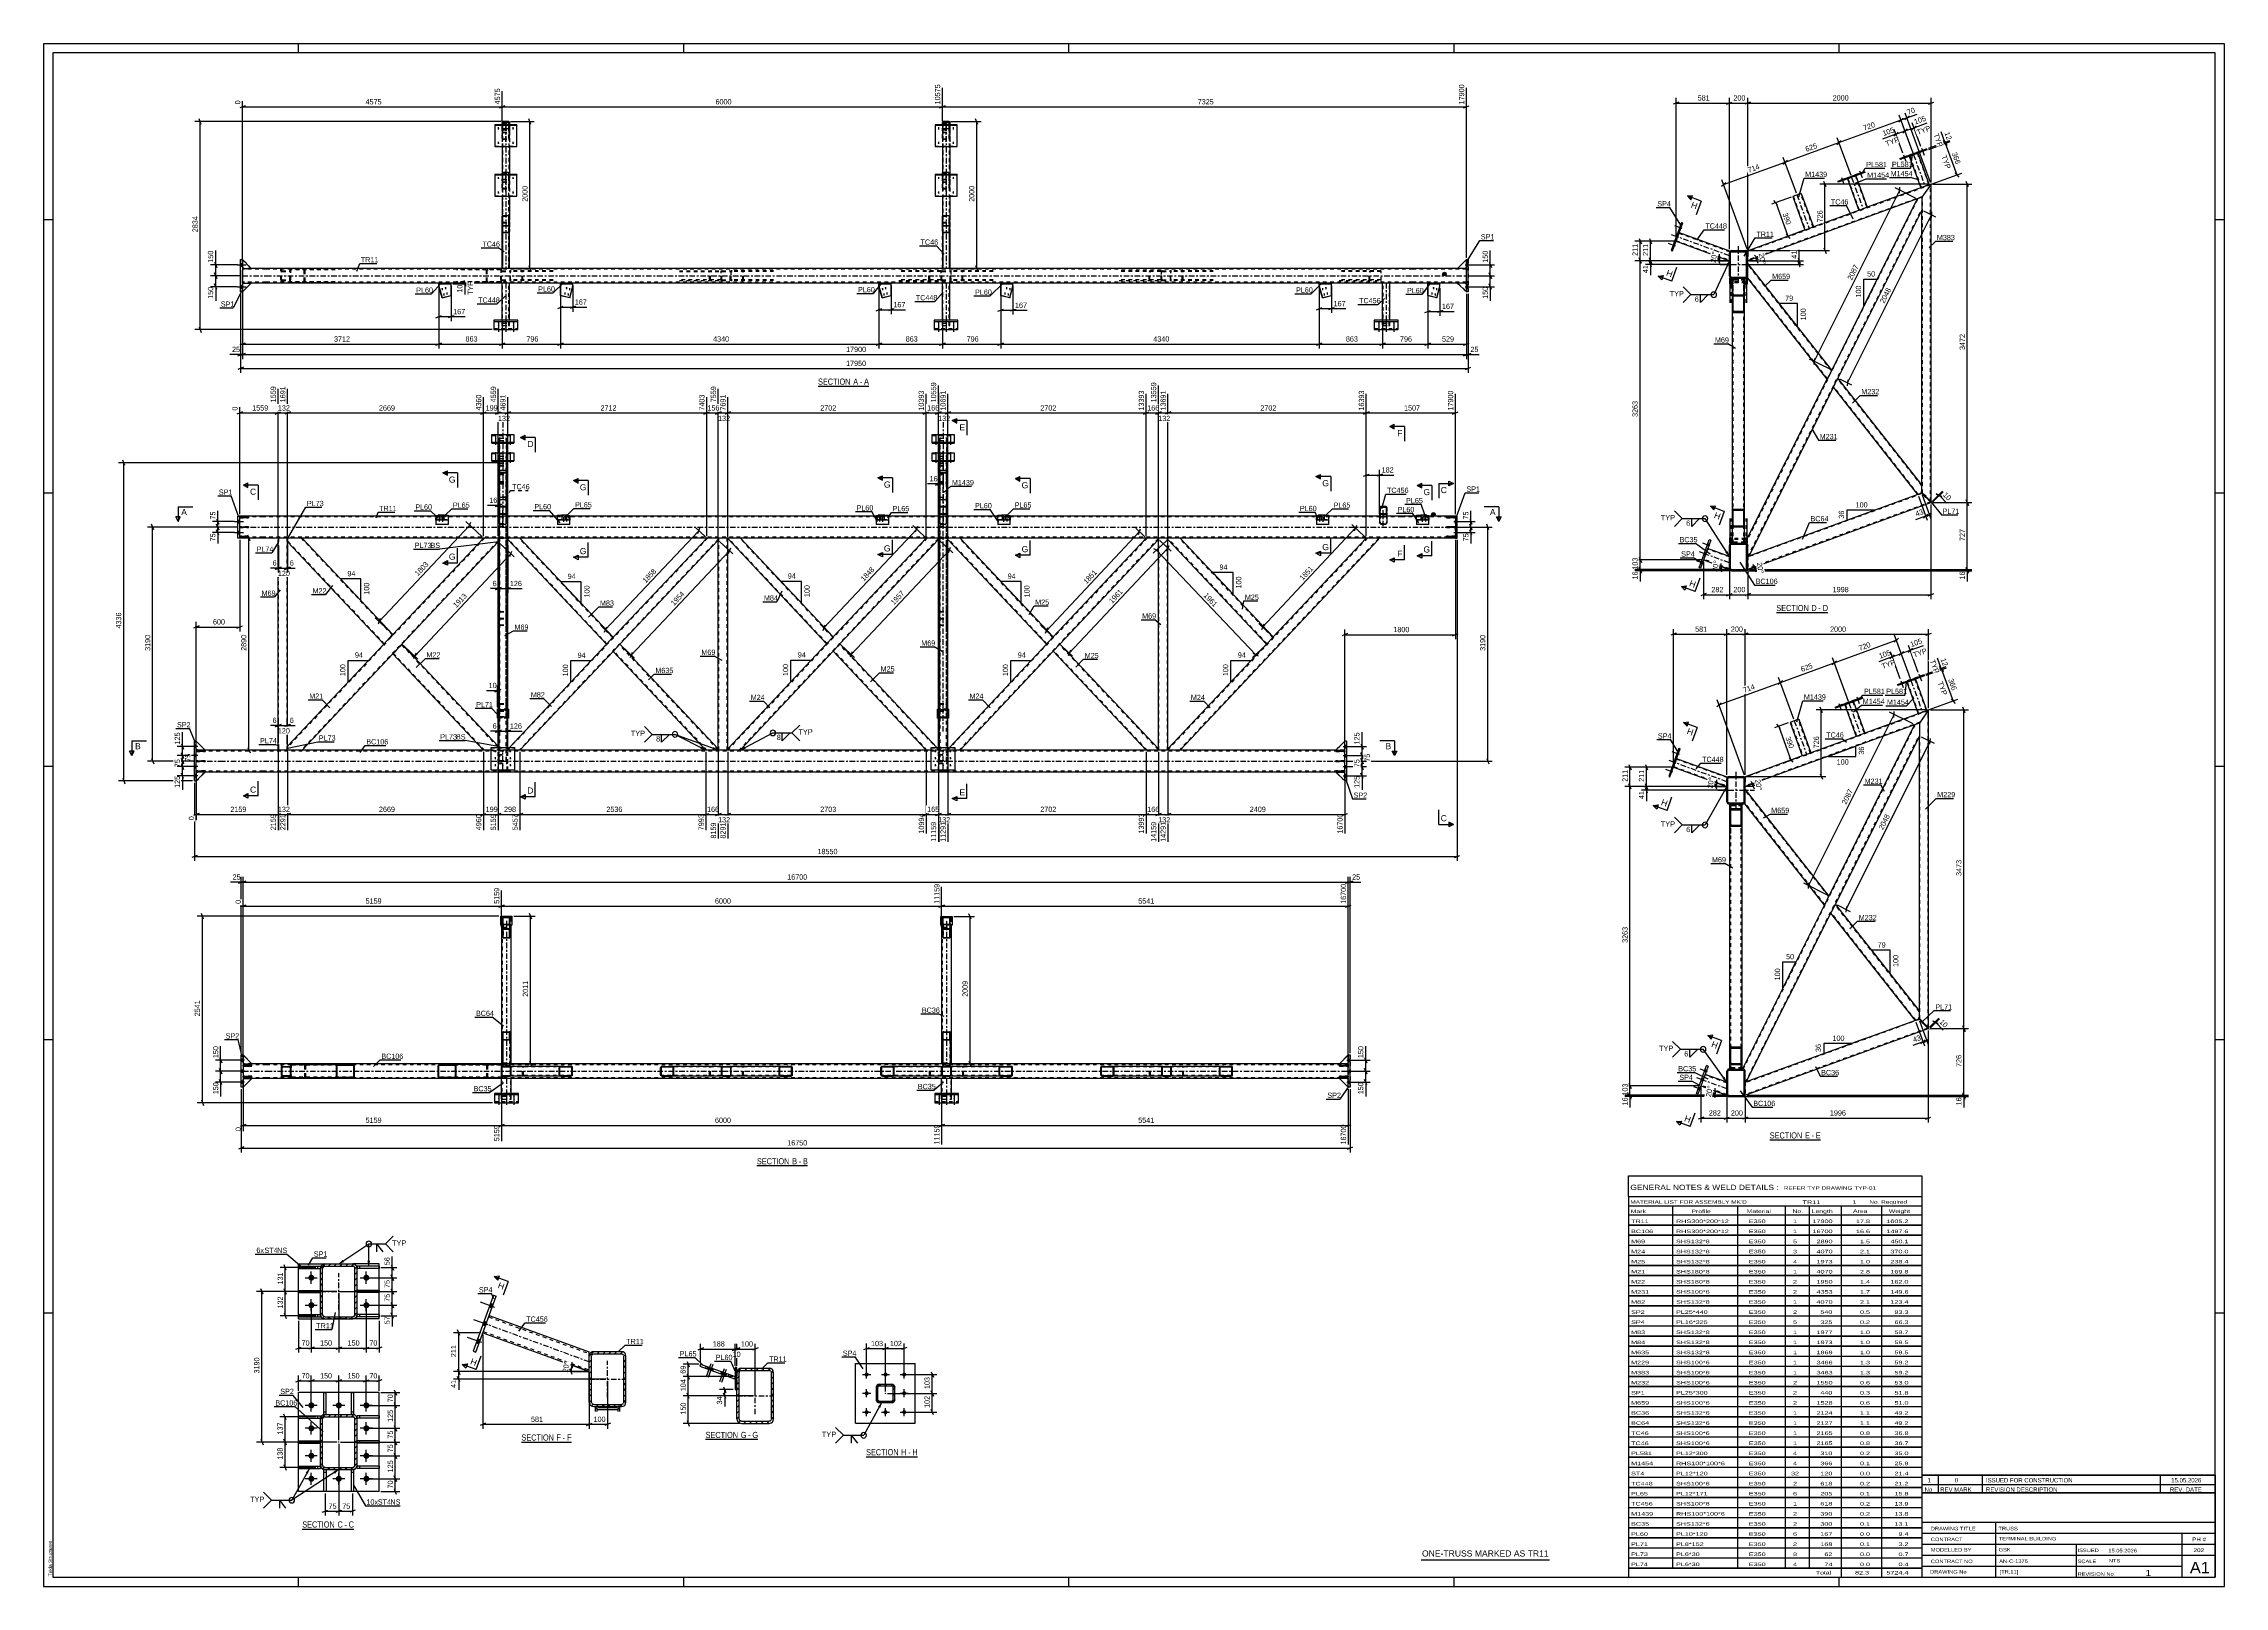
# Model space of a CAD drawing. Header units: millimetres. Extents: x -107 to 1082, y -577 to 264.
import ezdxf

# ---------------------------------------------------------------- set-up
doc = ezdxf.new("R2010")
doc.units = ezdxf.units.MM
doc.linetypes.add('DXK_LINE_DOT2', pattern=[3.9198, 1.9599, -1.9599])
doc.linetypes.add('DXK_LINE_DOT3', pattern=[5.9187, 2.979, -0.9799, 0.9799, -0.9799])
doc.styles.add('Arial', font='ARIAL.TTF', dxfattribs={"height": 0.2})
doc.styles.add('Arial Narrow', font='ARIALN.TTF', dxfattribs={"height": 0.2})

# ---------------------------------------------------------------- blocks, each defined once
blk = doc.blocks.new('Unknown-389677451-18 - 21216')
at = {"color": 6, "linetype": 'Continuous'}
blk.add_line((253.7, -497.3), (282.2, -497.3), dxfattribs=at)
at = {"color": 0, "linetype": 'Continuous'}
blk.add_wipeout([(271.8, -496.6), (271.8, -493.1), (253.7, -493.1), (253.7, -496.6)], dxfattribs=at)
blk.add_wipeout([(275.9, -496.6), (275.9, -493.1), (272.9, -493.1), (272.9, -496.6)], dxfattribs=at)
at = {"color": 7, "linetype": 'Continuous', "style": 'Arial Narrow'}
blk.add_text('SECTION ', height=3.34, dxfattribs=at).set_placement((253.7, -496.6))
at = {"color": 0, "linetype": 'Continuous'}
blk.add_wipeout([(278.2, -496.6), (278.2, -493.1), (276.9, -493.1), (276.9, -496.6)], dxfattribs=at)
blk.add_wipeout([(282.2, -496.6), (282.2, -493.1), (279.2, -493.1), (279.2, -496.6)], dxfattribs=at)
at = {"color": 7, "linetype": 'Continuous', "style": 'Arial Narrow'}
for s, p in [('G', (272.9, -496.6)), ('-', (276.9, -496.6)), ('G', (279.2, -496.6))]:
    blk.add_text(s, height=3.34, dxfattribs=at).set_placement(p)
blk = doc.blocks.new('Unknown-389677451-1162')
at = {"color": 5, "linetype": 'Continuous'}
for p, q in [((1081.8, 263.5), (-107.2, 263.5)), ((-107.2, 263.5), (-107.2, -577.5)), ((31.8, 258.5), (31.8, 263.5)), ((241.8, 258.5), (241.8, 263.5)), ((451.8, 258.5), (451.8, 263.5)), ((661.8, 258.5), (661.8, 263.5)), ((871.8, 258.5), (871.8, 263.5)), ((1081.8, -577.5), (1081.8, 263.5)), ((1076.8, 258.5), (-102.2, 258.5)), ((-102.2, 258.5), (-102.2, -572.5)), ((1076.8, -572.5), (1076.8, 258.5)), ((-102.2, 167.5), (-107.2, 167.5)), ((1081.8, 167.5), (1076.8, 167.5)), ((-102.2, 18.5), (-107.2, 18.5)), ((1081.8, 18.5), (1076.8, 18.5)), ((-102.2, -130.5), (-107.2, -130.5)), ((1081.8, -130.5), (1076.8, -130.5)), ((-102.2, -279.5), (-107.2, -279.5)), ((1081.8, -279.5), (1076.8, -279.5)), ((-102.2, -428.5), (-107.2, -428.5)), ((1081.8, -428.5), (1076.8, -428.5)), ((-107.2, -577.5), (1081.8, -577.5)), ((-102.2, -572.5), (1076.8, -572.5)), ((31.8, -577.5), (31.8, -572.5)), ((241.8, -577.5), (241.8, -572.5)), ((451.8, -577.5), (451.8, -572.5)), ((661.8, -577.5), (661.8, -572.5)), ((871.8, -577.5), (871.8, -572.5))]:
    blk.add_line(p, q, dxfattribs=at)
at = {"color": 174, "linetype": 'Continuous', "style": 'Arial'}
blk.add_text('Tekla Structures', height=1.91, rotation=90, dxfattribs=at).set_placement((-102.7, -572))
blk = doc.blocks.new('Unknown-389677451-42865')
at = {"color": 7, "linetype": 'Continuous'}
for p, q in [((916.8, -526.4), (916.8, -572.5)), ((916.8, -526.4), (1076.8, -526.4)), ((1076.8, -526.5), (1076.8, -572.5)), ((916.8, -542.5), (1076.8, -542.5)), ((956.9, -542.5), (956.9, -572.5)), ((916.8, -548.5), (1076.8, -548.5)), ((916.8, -554.5), (1076.8, -554.5)), ((1000.9, -554.5), (1000.9, -572.5)), ((1058.8, -572.4), (1058.8, -548.4)), ((916.8, -560.5), (1076.8, -560.5)), ((916.8, -566.5), (1058.8, -566.5)), ((916.8, -572.5), (1076.8, -572.5))]:
    blk.add_line(p, q, dxfattribs=at)
at = {"color": 7, "style": 'Arial Narrow'}
for s, height, width, p in [('DRAWING TITLE', 1.909, 1.425378, (921.7, -546.9)), ('TRUSS', 1.91, 1.425378, (958.6, -546.9)), ('CONTRACT', 1.91, 1.425378, (921.7, -552.8)), ('MODELLED BY', 1.909, 1.425378, (921.7, -558.5)), ('GSK', 1.91, 1.425378, (958.7, -558.4)), ('TERMINAL BUILDING', 1.909, 1.425378, (958.8, -552.4)), ('ISSUED', 1.91, 1.425378, (1001.7, -558.8)), ('15.05.2026', 1.91, 1.425378, (1018.5, -558.9)), ('DRAWING No', 1.91, 1.425378, (921.3, -570.5)), ('CONTRACT NO', 1.909, 1.425378, (921.7, -564.8)), ('AN-C-1376', 1.91, 1.425378, (959, -564.7)), ('[TR.11]', 1.91, 1.425378, (959.2, -570.5)), ('SCALE', 1.91, 1.425378, (1001.7, -564.8)), ('REVISION No.', 1.909, 1.425378, (1001.7, -571.7)), ('1', 3.34, 1.5, (1038.7, -571.8)), ('A1', 6.2, 1.25, (1063, -570.3))]:
    blk.add_text(s, height=height, dxfattribs=dict(at, width=width)).set_placement(p)
at = {"color": 7, "linetype": 'Continuous', "style": 'Arial Narrow'}
for s, height, width, p in [('PH #', 2.1, 1.42538, (1064.2, -552.9)), ('202', 2.1, 1.42538, (1065, -558.8)), ('NTS', 1.91, 1.425378, (1018.8, -564.4))]:
    blk.add_text(s, height=height, dxfattribs=dict(at, width=width)).set_placement(p)
blk = doc.blocks.new('Unknown-389677451-42866')
at = {"color": 7, "linetype": 'Continuous'}
for p, q in [((916.8, -516.9), (1076.8, -516.9)), ((1076.8, -516.9), (916.8, -516.9)), ((916.8, -516.9), (916.8, -521.9)), ((916.8, -521.9), (1076.8, -521.9)), ((916.8, -521.9), (916.8, -526.4)), ((916.8, -521.9), (1076.8, -521.9)), ((925.8, -516.9), (925.8, -521.9)), ((925.8, -521.9), (925.8, -526.4)), ((949.8, -516.9), (949.8, -521.9)), ((949.8, -521.9), (949.8, -526.4)), ((1046.8, -516.9), (1046.8, -521.9)), ((1046.8, -521.9), (1046.8, -526.4)), ((1076.8, -516.9), (1076.8, -521.9)), ((1076.8, -521.9), (1076.8, -526.4)), ((1076.8, -526.4), (916.8, -526.4))]:
    blk.add_line(p, q, dxfattribs=at)
at = {"color": 7, "linetype": 'Continuous', "style": 'Arial Narrow'}
for s, height, width, p in [('1', 2.39, 1.196471, (919.9, -520.8)), ('0', 2.39, 1.196471, (934.8, -520.8)), ('ISSUED FOR CONSTRUCTION', 2.386, 1.196471, (951.8, -520.8)), ('15.05.2026', 2.39, 1.196471, (1052.8, -520.8)), ('No', 2.39, 1.2, (918.3, -525.9)), ('REV MARK', 2.39, 1.2, (926.8, -525.9)), ('REVISION DESCRIPTION', 2.386, 1.2, (951.8, -525.9)), ('REV. DATE', 2.39, 1.2, (1052.1, -525.9))]:
    blk.add_text(s, height=height, dxfattribs=dict(at, width=width)).set_placement(p)
blk = doc.blocks.new('Unknown-389677451-42867')
at = {"color": 7, "linetype": 'Continuous'}
for p, q in [((756.8, -353.7), (916.8, -353.7)), ((756.8, -365), (756.8, -353.7)), ((916.8, -353.7), (916.8, -365)), ((756.8, -365), (916.8, -365)), ((756.8, -365), (756.8, -370)), ((916.8, -365), (916.8, -370)), ((756.8, -370), (916.8, -370)), ((756.8, -370), (756.8, -375)), ((756.8, -375), (916.8, -375)), ((756.8, -375), (756.8, -380.4)), ((756.8, -375), (916.8, -375)), ((756.8, -380.4), (916.8, -380.4)), ((780.8, -370), (780.8, -375)), ((780.8, -375), (780.8, -380.5)), ((780.8, -380.5), (780.8, -386)), ((816.3, -370), (816.3, -375)), ((816.3, -375), (816.3, -380.5)), ((816.3, -380.5), (816.3, -386)), ((842.3, -370), (842.3, -375)), ((842.3, -375), (842.3, -380.5)), ((842.3, -380.5), (842.3, -386)), ((855.3, -370), (855.3, -375)), ((855.3, -375), (855.3, -380.5)), ((855.3, -380.5), (855.3, -386)), ((872.8, -370), (872.8, -375)), ((872.8, -375), (872.8, -380.5)), ((872.8, -380.5), (872.8, -386)), ((894.8, -370), (894.8, -375)), ((894.8, -375), (894.8, -380.5)), ((894.8, -380.5), (894.8, -386)), ((916.8, -370), (916.8, -375)), ((916.8, -375), (916.8, -380.4)), ((756.8, -380.5), (756.8, -385.9)), ((756.8, -380.5), (916.8, -380.5)), ((756.8, -385.9), (916.8, -385.9)), ((756.8, -386), (756.8, -391.4)), ((756.8, -386), (916.8, -386)), ((756.8, -391.4), (916.8, -391.4)), ((756.8, -391.5), (756.8, -396.9)), ((756.8, -391.5), (916.8, -391.5)), ((780.8, -386), (780.8, -391.5)), ((780.8, -391.5), (780.8, -397)), ((816.3, -386), (816.3, -391.5)), ((816.3, -391.5), (816.3, -397)), ((842.3, -386), (842.3, -391.5)), ((842.3, -391.5), (842.3, -397)), ((855.3, -386), (855.3, -391.5)), ((855.3, -391.5), (855.3, -397)), ((872.8, -386), (872.8, -391.5)), ((872.8, -391.5), (872.8, -397)), ((894.8, -386), (894.8, -391.5)), ((894.8, -391.5), (894.8, -397)), ((916.8, -380.5), (916.8, -385.9)), ((916.8, -386), (916.8, -391.4)), ((916.8, -391.5), (916.8, -396.9)), ((756.8, -396.9), (916.8, -396.9)), ((756.8, -397), (756.8, -402.4)), ((756.8, -397), (916.8, -397)), ((756.8, -402.4), (916.8, -402.4)), ((756.8, -402.5), (756.8, -407.9)), ((756.8, -402.5), (916.8, -402.5)), ((780.8, -397), (780.8, -402.5)), ((780.8, -402.5), (780.8, -408)), ((816.3, -397), (816.3, -402.5)), ((816.3, -402.5), (816.3, -408)), ((842.3, -397), (842.3, -402.5)), ((842.3, -402.5), (842.3, -408)), ((855.3, -397), (855.3, -402.5)), ((855.3, -402.5), (855.3, -408)), ((872.8, -397), (872.8, -402.5)), ((872.8, -402.5), (872.8, -408)), ((894.8, -397), (894.8, -402.5)), ((894.8, -402.5), (894.8, -408)), ((916.8, -397), (916.8, -402.4)), ((916.8, -402.5), (916.8, -407.9)), ((756.8, -407.9), (916.8, -407.9)), ((756.8, -408), (756.8, -413.4)), ((756.8, -408), (916.8, -408)), ((756.8, -413.4), (916.8, -413.4)), ((756.8, -413.5), (756.8, -418.9)), ((756.8, -413.5), (916.8, -413.5)), ((780.8, -408), (780.8, -413.5)), ((780.8, -413.5), (780.8, -419)), ((816.3, -408), (816.3, -413.5)), ((816.3, -413.5), (816.3, -419)), ((842.3, -408), (842.3, -413.5)), ((842.3, -413.5), (842.3, -419)), ((855.3, -408), (855.3, -413.5)), ((855.3, -413.5), (855.3, -419)), ((872.8, -408), (872.8, -413.5)), ((872.8, -413.5), (872.8, -419)), ((894.8, -408), (894.8, -413.5)), ((894.8, -413.5), (894.8, -419)), ((916.8, -408), (916.8, -413.4)), ((916.8, -413.5), (916.8, -418.9)), ((756.8, -418.9), (916.8, -418.9)), ((756.8, -419), (756.8, -424.4)), ((756.8, -419), (916.8, -419)), ((756.8, -424.4), (916.8, -424.4)), ((756.8, -424.5), (756.8, -429.9)), ((756.8, -424.5), (916.8, -424.5)), ((780.8, -419), (780.8, -424.5)), ((780.8, -424.5), (780.8, -430)), ((816.3, -419), (816.3, -424.5)), ((816.3, -424.5), (816.3, -430)), ((842.3, -419), (842.3, -424.5)), ((842.3, -424.5), (842.3, -430)), ((855.3, -419), (855.3, -424.5)), ((855.3, -424.5), (855.3, -430)), ((872.8, -419), (872.8, -424.5)), ((872.8, -424.5), (872.8, -430)), ((894.8, -419), (894.8, -424.5)), ((894.8, -424.5), (894.8, -430)), ((916.8, -419), (916.8, -424.4)), ((916.8, -424.5), (916.8, -429.9)), ((756.8, -429.9), (916.8, -429.9)), ((756.8, -430), (756.8, -435.4)), ((756.8, -430), (916.8, -430)), ((756.8, -435.4), (916.8, -435.4)), ((756.8, -435.5), (756.8, -440.9)), ((756.8, -435.5), (916.8, -435.5)), ((780.8, -430), (780.8, -435.5)), ((780.8, -435.5), (780.8, -441)), ((816.3, -430), (816.3, -435.5)), ((816.3, -435.5), (816.3, -441)), ((842.3, -430), (842.3, -435.5)), ((842.3, -435.5), (842.3, -441)), ((855.3, -430), (855.3, -435.5)), ((855.3, -435.5), (855.3, -441)), ((872.8, -430), (872.8, -435.5)), ((872.8, -435.5), (872.8, -441)), ((894.8, -430), (894.8, -435.5)), ((894.8, -435.5), (894.8, -441)), ((916.8, -430), (916.8, -435.4)), ((916.8, -435.5), (916.8, -440.9)), ((756.8, -440.9), (916.8, -440.9)), ((756.8, -441), (756.8, -446.4)), ((756.8, -441), (916.8, -441)), ((756.8, -446.4), (916.8, -446.4)), ((756.8, -446.5), (756.8, -451.9)), ((756.8, -446.5), (916.8, -446.5)), ((780.8, -441), (780.8, -446.5)), ((780.8, -446.5), (780.8, -452)), ((816.3, -441), (816.3, -446.5)), ((816.3, -446.5), (816.3, -452)), ((842.3, -441), (842.3, -446.5)), ((842.3, -446.5), (842.3, -452)), ((855.3, -441), (855.3, -446.5)), ((855.3, -446.5), (855.3, -452)), ((872.8, -441), (872.8, -446.5)), ((872.8, -446.5), (872.8, -452)), ((894.8, -441), (894.8, -446.5)), ((894.8, -446.5), (894.8, -452)), ((916.8, -441), (916.8, -446.4)), ((916.8, -446.5), (916.8, -451.9)), ((756.8, -451.9), (916.8, -451.9)), ((756.8, -452), (756.8, -457.4)), ((756.8, -452), (916.8, -452)), ((756.8, -457.4), (916.8, -457.4)), ((756.8, -457.5), (756.8, -462.9)), ((756.8, -457.5), (916.8, -457.5)), ((756.8, -462.9), (916.8, -462.9)), ((756.8, -463), (756.8, -468.4)), ((756.8, -463), (916.8, -463)), ((780.8, -452), (780.8, -457.5)), ((780.8, -457.5), (780.8, -463)), ((780.8, -463), (780.8, -468.5)), ((816.3, -452), (816.3, -457.5)), ((816.3, -457.5), (816.3, -463)), ((816.3, -463), (816.3, -468.5)), ((842.3, -452), (842.3, -457.5)), ((842.3, -457.5), (842.3, -463)), ((842.3, -463), (842.3, -468.5)), ((855.3, -452), (855.3, -457.5)), ((855.3, -457.5), (855.3, -463)), ((855.3, -463), (855.3, -468.5)), ((872.8, -452), (872.8, -457.5)), ((872.8, -457.5), (872.8, -463)), ((872.8, -463), (872.8, -468.5)), ((894.8, -452), (894.8, -457.5)), ((894.8, -457.5), (894.8, -463)), ((894.8, -463), (894.8, -468.5)), ((916.8, -452), (916.8, -457.4)), ((916.8, -457.5), (916.8, -462.9)), ((916.8, -463), (916.8, -468.4)), ((756.8, -468.4), (916.8, -468.4)), ((756.8, -468.5), (756.8, -473.9)), ((756.8, -468.5), (916.8, -468.5)), ((756.8, -473.9), (916.8, -473.9)), ((756.8, -474), (756.8, -479.4)), ((756.8, -474), (916.8, -474)), ((780.8, -468.5), (780.8, -474)), ((780.8, -474), (780.8, -479.5)), ((816.3, -468.5), (816.3, -474)), ((816.3, -474), (816.3, -479.5)), ((842.3, -468.5), (842.3, -474)), ((842.3, -474), (842.3, -479.5)), ((855.3, -468.5), (855.3, -474)), ((855.3, -474), (855.3, -479.5)), ((872.8, -468.5), (872.8, -474)), ((872.8, -474), (872.8, -479.5)), ((894.8, -468.5), (894.8, -474)), ((894.8, -474), (894.8, -479.5)), ((916.8, -468.5), (916.8, -473.9)), ((916.8, -474), (916.8, -479.4)), ((756.8, -479.4), (916.8, -479.4)), ((756.8, -479.5), (756.8, -484.9)), ((756.8, -479.5), (916.8, -479.5)), ((756.8, -484.9), (916.8, -484.9)), ((756.8, -485), (756.8, -490.4)), ((756.8, -485), (916.8, -485)), ((780.8, -479.5), (780.8, -485)), ((780.8, -485), (780.8, -490.5)), ((816.3, -479.5), (816.3, -485)), ((816.3, -485), (816.3, -490.5)), ((842.3, -479.5), (842.3, -485)), ((842.3, -485), (842.3, -490.5)), ((855.3, -479.5), (855.3, -485)), ((855.3, -485), (855.3, -490.5)), ((872.8, -479.5), (872.8, -485)), ((872.8, -485), (872.8, -490.5)), ((894.8, -479.5), (894.8, -485)), ((894.8, -485), (894.8, -490.5)), ((916.8, -479.5), (916.8, -484.9)), ((916.8, -485), (916.8, -490.4)), ((756.8, -490.4), (916.8, -490.4)), ((756.8, -490.5), (756.8, -495.9)), ((756.8, -490.5), (916.8, -490.5)), ((756.8, -495.9), (916.8, -495.9)), ((756.8, -496), (756.8, -501.4)), ((756.8, -496), (916.8, -496)), ((780.8, -490.5), (780.8, -496)), ((780.8, -496), (780.8, -501.5)), ((816.3, -490.5), (816.3, -496)), ((816.3, -496), (816.3, -501.5)), ((842.3, -490.5), (842.3, -496)), ((842.3, -496), (842.3, -501.5)), ((855.3, -490.5), (855.3, -496)), ((855.3, -496), (855.3, -501.5)), ((872.8, -490.5), (872.8, -496)), ((872.8, -496), (872.8, -501.5)), ((894.8, -490.5), (894.8, -496)), ((894.8, -496), (894.8, -501.5)), ((916.8, -490.5), (916.8, -495.9)), ((916.8, -496), (916.8, -501.4)), ((756.8, -501.4), (916.8, -501.4)), ((756.8, -501.5), (756.8, -506.9)), ((756.8, -501.5), (916.8, -501.5)), ((756.8, -506.9), (916.8, -506.9)), ((756.8, -507), (756.8, -512.4)), ((756.8, -507), (916.8, -507)), ((780.8, -501.5), (780.8, -507)), ((780.8, -507), (780.8, -512.5)), ((816.3, -501.5), (816.3, -507)), ((816.3, -507), (816.3, -512.5)), ((842.3, -501.5), (842.3, -507)), ((842.3, -507), (842.3, -512.5)), ((855.3, -501.5), (855.3, -507)), ((855.3, -507), (855.3, -512.5)), ((872.8, -501.5), (872.8, -507)), ((872.8, -507), (872.8, -512.5)), ((894.8, -501.5), (894.8, -507)), ((894.8, -507), (894.8, -512.5)), ((916.8, -501.5), (916.8, -506.9)), ((916.8, -507), (916.8, -512.4)), ((756.8, -512.4), (916.8, -512.4)), ((756.8, -512.5), (756.8, -517.9)), ((756.8, -512.5), (916.8, -512.5)), ((756.8, -517.9), (916.8, -517.9)), ((756.8, -518), (756.8, -523.4)), ((756.8, -518), (916.8, -518)), ((780.8, -512.5), (780.8, -518)), ((780.8, -518), (780.8, -523.5)), ((816.3, -512.5), (816.3, -518)), ((816.3, -518), (816.3, -523.5)), ((842.3, -512.5), (842.3, -518)), ((842.3, -518), (842.3, -523.5)), ((855.3, -512.5), (855.3, -518)), ((855.3, -518), (855.3, -523.5)), ((872.8, -512.5), (872.8, -518)), ((872.8, -518), (872.8, -523.5)), ((894.8, -512.5), (894.8, -518)), ((894.8, -518), (894.8, -523.5)), ((916.8, -512.5), (916.8, -517.9)), ((916.8, -518), (916.8, -523.4)), ((756.8, -523.4), (916.8, -523.4)), ((756.8, -523.5), (756.8, -528.9)), ((756.8, -523.5), (916.8, -523.5)), ((756.8, -528.9), (916.8, -528.9)), ((756.8, -529), (756.8, -534.4)), ((756.8, -529), (916.8, -529)), ((756.8, -534.4), (916.8, -534.4)), ((756.8, -534.5), (756.8, -539.9)), ((756.8, -534.5), (916.8, -534.5)), ((780.8, -523.5), (780.8, -529)), ((780.8, -529), (780.8, -534.5)), ((780.8, -534.5), (780.8, -540)), ((816.3, -523.5), (816.3, -529)), ((816.3, -529), (816.3, -534.5)), ((816.3, -534.5), (816.3, -540)), ((842.3, -523.5), (842.3, -529)), ((842.3, -529), (842.3, -534.5)), ((842.3, -534.5), (842.3, -540)), ((855.3, -523.5), (855.3, -529)), ((855.3, -529), (855.3, -534.5)), ((855.3, -534.5), (855.3, -540)), ((872.8, -523.5), (872.8, -529)), ((872.8, -529), (872.8, -534.5)), ((872.8, -534.5), (872.8, -540)), ((894.8, -523.5), (894.8, -529)), ((894.8, -529), (894.8, -534.5)), ((894.8, -534.5), (894.8, -540)), ((916.8, -523.5), (916.8, -528.9)), ((916.8, -529), (916.8, -534.4)), ((916.8, -534.5), (916.8, -539.9)), ((756.8, -539.9), (916.8, -539.9)), ((756.8, -540), (756.8, -545.4)), ((756.8, -540), (916.8, -540)), ((756.8, -545.4), (916.8, -545.4)), ((756.8, -545.5), (756.8, -550.9)), ((756.8, -545.5), (916.8, -545.5)), ((780.8, -540), (780.8, -545.5)), ((780.8, -545.5), (780.8, -551)), ((816.3, -540), (816.3, -545.5)), ((816.3, -545.5), (816.3, -551)), ((842.3, -540), (842.3, -545.5)), ((842.3, -545.5), (842.3, -551)), ((855.3, -540), (855.3, -545.5)), ((855.3, -545.5), (855.3, -551)), ((872.8, -540), (872.8, -545.5)), ((872.8, -545.5), (872.8, -551)), ((894.8, -540), (894.8, -545.5)), ((894.8, -545.5), (894.8, -551)), ((916.8, -540), (916.8, -545.4)), ((916.8, -545.5), (916.8, -550.9)), ((756.8, -550.9), (916.8, -550.9)), ((756.8, -551), (756.8, -556.4)), ((756.8, -551), (916.8, -551)), ((756.8, -556.4), (916.8, -556.4)), ((756.8, -556.5), (756.8, -561.9)), ((756.8, -556.5), (916.8, -556.5)), ((780.8, -551), (780.8, -556.5)), ((780.8, -556.5), (780.8, -562)), ((816.3, -551), (816.3, -556.5)), ((816.3, -556.5), (816.3, -562)), ((842.3, -551), (842.3, -556.5)), ((842.3, -556.5), (842.3, -562)), ((855.3, -551), (855.3, -556.5)), ((855.3, -556.5), (855.3, -562)), ((872.8, -551), (872.8, -556.5)), ((872.8, -556.5), (872.8, -562)), ((894.8, -551), (894.8, -556.5)), ((894.8, -556.5), (894.8, -562)), ((916.8, -551), (916.8, -556.4)), ((916.8, -556.5), (916.8, -561.9)), ((756.8, -561.9), (916.8, -561.9)), ((756.8, -562), (756.8, -567.4)), ((756.8, -562), (916.8, -562)), ((756.8, -567.4), (916.8, -567.4)), ((756.8, -567.5), (916.8, -567.5)), ((756.8, -567.5), (756.8, -572.5)), ((780.8, -562), (780.8, -567.5)), ((816.3, -562), (816.3, -567.5)), ((842.3, -562), (842.3, -567.5)), ((855.3, -562), (855.3, -567.5)), ((872.8, -562), (872.8, -567.5)), ((872.8, -567.5), (872.8, -572.5)), ((894.8, -562), (894.8, -567.5)), ((894.8, -567.5), (894.8, -572.5)), ((916.8, -562), (916.8, -567.4)), ((916.8, -567.5), (916.8, -572.5)), ((756.8, -572.5), (916.8, -572.5))]:
    blk.add_line(p, q, dxfattribs=at)
at = {"color": 7, "style": 'Arial Narrow'}
for s, height, width, p in [('GENERAL NOTES & WELD DETAILS :', 2.863, 1.4, (757.9, -361.4)), ("MATERIAL LIST FOR ASSEMBLY MK'D", 1.909, 1.6, (757.9, -368.9)), ('REFER TYP DRAWING TYP-01', 1.909, 1.6, (841.5, -361.3)), ('TR11', 1.91, 1.794707, (851.8, -369)), ('1', 1.91, 1.794707, (878.9, -368.9)), ('No. Required', 1.909, 1.6, (888.2, -368.9)), ('Mark', 1.91, 1.7, (758.1, -374)), ('Profile', 1.91, 1.7, (791.2, -374)), ('Material', 1.91, 1.7, (821.3, -373.9)), ('No.', 1.91, 1.7, (846.3, -373.9)), ('Length', 1.91, 1.7, (856.8, -373.9)), ('Area', 1.91, 1.7, (879.3, -373.9)), ('Weight', 1.91, 1.7, (898.8, -373.9))]:
    blk.add_text(s, height=height, dxfattribs=dict(at, width=width)).set_placement(p)
at = {"color": 7, "linetype": 'Continuous', "style": 'Arial Narrow'}
for s, height, width, p in [('TR11', 1.91, 1.794707, (758.3, -379.4)), ('RHS300*200*12', 1.909, 1.794707, (782.8, -379.4)), ('E350', 1.91, 1.794707, (822.5, -379.4)), ('1', 1.91, 1.794707, (846.6, -379.4)), ('17900', 1.91, 1.794707, (857.2, -379.4)), ('17.8', 1.91, 1.794707, (880.9, -379.4)), ('1605.2', 1.91, 1.794707, (897.5, -379.4)), ('BC106', 1.91, 1.794707, (758.3, -384.9)), ('M69', 1.91, 1.794707, (758.3, -390.4)), ('SHS132*8', 1.91, 1.794707, (782.8, -390.4)), ('RHS300*200*12', 1.909, 1.794707, (782.8, -384.9)), ('E350', 1.91, 1.794707, (822.5, -384.9)), ('E350', 1.91, 1.794707, (822.5, -390.4)), ('5', 1.91, 1.794707, (846.6, -390.4)), ('1', 1.91, 1.794707, (846.6, -384.9)), ('16700', 1.91, 1.794707, (857.2, -384.9)), ('2890', 1.91, 1.794707, (859.4, -390.4)), ('16.6', 1.91, 1.794707, (880.9, -384.9)), ('1.5', 1.91, 1.794707, (883.1, -390.4)), ('1497.6', 1.91, 1.794707, (897.5, -384.9)), ('450.1', 1.91, 1.794707, (899.7, -390.4)), ('M24', 1.91, 1.794707, (758.3, -395.9)), ('M25', 1.91, 1.794707, (758.3, -401.4)), ('SHS132*8', 1.91, 1.794707, (782.8, -395.9)), ('SHS132*8', 1.91, 1.794707, (782.8, -401.4)), ('E350', 1.91, 1.794707, (822.5, -395.9)), ('E350', 1.91, 1.794707, (822.5, -401.4)), ('4', 1.91, 1.794707, (846.6, -401.4)), ('3', 1.91, 1.794707, (846.6, -395.9)), ('4070', 1.91, 1.794707, (859.4, -395.9)), ('1973', 1.91, 1.794707, (859.4, -401.4)), ('2.1', 1.91, 1.794707, (883.1, -395.9)), ('1.0', 1.91, 1.794707, (883.1, -401.4)), ('370.0', 1.91, 1.794707, (899.7, -395.9)), ('238.4', 1.91, 1.794707, (899.7, -401.4)), ('M21', 1.91, 1.794707, (758.3, -406.9)), ('M22', 1.91, 1.794707, (758.3, -412.4)), ('M231', 1.91, 1.794707, (758.3, -417.9)), ('SHS180*8', 1.91, 1.794707, (782.8, -406.9)), ('SHS180*8', 1.91, 1.794707, (782.8, -412.4)), ('SHS100*6', 1.91, 1.794707, (782.8, -417.9)), ('E350', 1.91, 1.794707, (822.5, -406.9)), ('E350', 1.91, 1.794707, (822.5, -412.4)), ('E350', 1.91, 1.794707, (822.5, -417.9)), ('2', 1.91, 1.794707, (846.6, -412.4)), ('2', 1.91, 1.794707, (846.6, -417.9)), ('1', 1.91, 1.794707, (846.6, -406.9)), ('4070', 1.91, 1.794707, (859.4, -406.9)), ('4353', 1.91, 1.794707, (859.4, -417.9)), ('1950', 1.91, 1.794707, (859.4, -412.4)), ('2.8', 1.91, 1.794707, (883.1, -406.9)), ('1.4', 1.91, 1.794707, (883.1, -412.4)), ('1.7', 1.91, 1.794707, (883.1, -417.9)), ('169.8', 1.91, 1.794707, (899.7, -406.9)), ('162.0', 1.91, 1.794707, (899.7, -412.4)), ('149.6', 1.91, 1.794707, (899.7, -417.9)), ('SP2', 1.91, 1.794707, (758.3, -428.9)), ('M82', 1.91, 1.794707, (758.3, -423.4)), ('SHS132*8', 1.91, 1.794707, (782.8, -423.4)), ('PL25*440', 1.91, 1.794707, (782.8, -428.9)), ('E350', 1.91, 1.794707, (822.5, -423.4)), ('E350', 1.91, 1.794707, (822.5, -428.9)), ('2', 1.91, 1.794707, (846.6, -428.9)), ('1', 1.91, 1.794707, (846.6, -423.4)), ('4070', 1.91, 1.794707, (859.4, -423.4)), ('540', 1.91, 1.794707, (861.5, -428.9)), ('0.5', 1.91, 1.794707, (883.1, -428.9)), ('2.1', 1.91, 1.794707, (883.1, -423.4)), ('123.4', 1.91, 1.794707, (899.7, -423.4)), ('93.3', 1.91, 1.794707, (901.9, -428.9)), ('SP4', 1.91, 1.794707, (758.3, -434.4)), ('M83', 1.91, 1.794707, (758.3, -439.9)), ('SHS132*8', 1.91, 1.794707, (782.8, -439.9)), ('PL16*325', 1.91, 1.794707, (782.8, -434.4)), ('E350', 1.91, 1.794707, (822.5, -434.4)), ('E350', 1.91, 1.794707, (822.5, -439.9)), ('5', 1.91, 1.794707, (846.6, -434.4)), ('1', 1.91, 1.794707, (846.6, -439.9)), ('1977', 1.91, 1.794707, (859.4, -439.9)), ('325', 1.91, 1.794707, (861.5, -434.4)), ('0.2', 1.91, 1.794707, (883.1, -434.4)), ('1.0', 1.91, 1.794707, (883.1, -439.9)), ('66.3', 1.91, 1.794707, (901.9, -434.4)), ('59.7', 1.91, 1.794707, (901.9, -439.9)), ('M84', 1.91, 1.794707, (758.3, -445.4)), ('M635', 1.91, 1.794707, (758.3, -450.9)), ('SHS132*8', 1.91, 1.794707, (782.8, -445.4)), ('SHS132*8', 1.91, 1.794707, (782.8, -450.9)), ('E350', 1.91, 1.794707, (822.5, -445.4)), ('E350', 1.91, 1.794707, (822.5, -450.9)), ('1', 1.91, 1.794707, (846.6, -445.4)), ('1', 1.91, 1.794707, (846.6, -450.9)), ('1973', 1.91, 1.794707, (859.4, -445.4)), ('1969', 1.91, 1.794707, (859.4, -450.9)), ('1.0', 1.91, 1.794707, (883.1, -445.4)), ('1.0', 1.91, 1.794707, (883.1, -450.9)), ('59.5', 1.91, 1.794707, (901.9, -445.4)), ('59.5', 1.91, 1.794707, (901.9, -450.9)), ('M229', 1.91, 1.794707, (758.3, -456.4)), ('M383', 1.91, 1.794707, (758.3, -461.9)), ('SHS100*6', 1.91, 1.794707, (782.8, -456.4)), ('SHS100*6', 1.91, 1.794707, (782.8, -461.9)), ('E350', 1.91, 1.794707, (822.5, -456.4)), ('E350', 1.91, 1.794707, (822.5, -461.9)), ('1', 1.91, 1.794707, (846.6, -456.4)), ('1', 1.91, 1.794707, (846.6, -461.9)), ('3466', 1.91, 1.794707, (859.4, -456.4)), ('3463', 1.91, 1.794707, (859.4, -461.9)), ('1.3', 1.91, 1.794707, (883.1, -456.4)), ('1.3', 1.91, 1.794707, (883.1, -461.9)), ('59.2', 1.91, 1.794707, (901.9, -456.4)), ('59.2', 1.91, 1.794707, (901.9, -461.9)), ('SP1', 1.91, 1.794707, (758.3, -472.9)), ('M232', 1.91, 1.794707, (758.3, -467.4)), ('SHS100*6', 1.91, 1.794707, (782.8, -467.4)), ('PL25*300', 1.91, 1.794707, (782.8, -472.9)), ('E350', 1.91, 1.794707, (822.5, -467.4)), ('E350', 1.91, 1.794707, (822.5, -472.9)), ('2', 1.91, 1.794707, (846.6, -467.4)), ('2', 1.91, 1.794707, (846.6, -472.9)), ('1550', 1.91, 1.794707, (859.4, -467.4)), ('440', 1.91, 1.794707, (861.5, -472.9)), ('0.6', 1.91, 1.794707, (883.1, -467.4)), ('0.3', 1.91, 1.794707, (883.1, -472.9)), ('53.0', 1.91, 1.794707, (901.9, -467.4)), ('51.8', 1.91, 1.794707, (901.9, -472.9)), ('M659', 1.91, 1.794707, (758.3, -478.4)), ('BC36', 1.91, 1.794707, (758.3, -483.9)), ('BC64', 1.91, 1.794707, (758.3, -489.4)), ('SHS100*6', 1.91, 1.794707, (782.8, -478.4)), ('SHS132*6', 1.91, 1.794707, (782.8, -483.9)), ('SHS132*6', 1.91, 1.794707, (782.8, -489.4)), ('E350', 1.91, 1.794707, (822.5, -478.4)), ('E350', 1.91, 1.794707, (822.5, -483.9)), ('E350', 1.91, 1.794707, (822.5, -489.4)), ('2', 1.91, 1.794707, (846.6, -478.4)), ('1', 1.91, 1.794707, (846.6, -483.9)), ('2124', 1.91, 1.794707, (859.4, -483.9)), ('2127', 1.91, 1.794707, (859.4, -489.4)), ('1528', 1.91, 1.794707, (859.4, -478.4)), ('0.6', 1.91, 1.794707, (883.1, -478.4)), ('1.1', 1.91, 1.794707, (883.1, -483.9)), ('49.2', 1.91, 1.794707, (901.9, -483.9)), ('49.2', 1.91, 1.794707, (901.9, -489.4)), ('51.0', 1.91, 1.794707, (901.9, -478.4)), ('TC46', 1.91, 1.794707, (758.3, -494.9)), ('TC46', 1.91, 1.794707, (758.3, -500.4)), ('SHS100*6', 1.91, 1.794707, (782.8, -494.9)), ('SHS100*6', 1.91, 1.794707, (782.8, -500.4)), ('E350', 1.91, 1.794707, (822.5, -494.9)), ('E350', 1.91, 1.794707, (822.5, -500.4)), ('1', 1.91, 1.794707, (846.6, -489.4)), ('1', 1.91, 1.794707, (846.6, -494.9)), ('1', 1.91, 1.794707, (846.6, -500.4)), ('2165', 1.91, 1.794707, (859.4, -494.9)), ('2165', 1.91, 1.794707, (859.4, -500.4)), ('0.8', 1.91, 1.794707, (883.1, -494.9)), ('0.8', 1.91, 1.794707, (883.1, -500.4)), ('1.1', 1.91, 1.794707, (883.1, -489.4)), ('36.8', 1.91, 1.794707, (901.9, -494.9)), ('36.7', 1.91, 1.794707, (901.9, -500.4)), ('PL581', 1.91, 1.794707, (758.3, -505.9)), ('M1454', 1.91, 1.794707, (758.3, -511.4)), ('PL12*300', 1.91, 1.794707, (782.8, -505.9)), ('RHS100*100*6', 1.909, 1.794707, (782.8, -511.4)), ('E350', 1.91, 1.794707, (822.5, -505.9)), ('E350', 1.91, 1.794707, (822.5, -511.4)), ('4', 1.91, 1.794707, (846.6, -505.9)), ('4', 1.91, 1.794707, (846.6, -511.4)), ('310', 1.91, 1.794707, (861.5, -505.9)), ('366', 1.91, 1.794707, (861.5, -511.4)), ('0.2', 1.91, 1.794707, (883.1, -505.9)), ('0.1', 1.91, 1.794707, (883.1, -511.4)), ('35.0', 1.91, 1.794707, (901.9, -505.9)), ('25.9', 1.91, 1.794707, (901.9, -511.4)), ('TC448', 1.91, 1.794707, (758.3, -522.4)), ('ST4', 1.91, 1.794707, (758.3, -516.9)), ('SHS100*6', 1.91, 1.794707, (782.8, -522.4)), ('PL12*120', 1.91, 1.794707, (782.8, -516.9)), ('E350', 1.91, 1.794707, (822.5, -516.9)), ('E350', 1.91, 1.794707, (822.5, -522.4)), ('32', 1.91, 1.794707, (845.5, -516.9)), ('2', 1.91, 1.794707, (846.6, -522.4)), ('618', 1.91, 1.794707, (861.5, -522.4)), ('120', 1.91, 1.794707, (861.5, -516.9)), ('0.0', 1.91, 1.794707, (883.1, -516.9)), ('0.2', 1.91, 1.794707, (883.1, -522.4)), ('21.4', 1.91, 1.794707, (901.9, -516.9)), ('21.2', 1.91, 1.794707, (901.9, -522.4)), ('TC456', 1.91, 1.794707, (758.3, -533.4)), ('PL65', 1.91, 1.794707, (758.3, -527.9)), ('SHS100*8', 1.91, 1.794707, (782.8, -533.4)), ('PL12*171', 1.91, 1.794707, (782.8, -527.9)), ('E350', 1.91, 1.794707, (822.5, -527.9)), ('E350', 1.91, 1.794707, (822.5, -533.4)), ('6', 1.91, 1.794707, (846.6, -527.9)), ('1', 1.91, 1.794707, (846.6, -533.4)), ('205', 1.91, 1.794707, (861.5, -527.9)), ('618', 1.91, 1.794707, (861.5, -533.4)), ('0.1', 1.91, 1.794707, (883.1, -527.9)), ('0.2', 1.91, 1.794707, (883.1, -533.4)), ('15.8', 1.91, 1.794707, (901.9, -527.9)), ('13.9', 1.91, 1.794707, (901.9, -533.4)), ('M1439', 1.91, 1.794707, (758.3, -538.9)), ('BC35', 1.91, 1.794707, (758.3, -544.4)), ('SHS132*6', 1.91, 1.794707, (782.8, -544.4)), ('RHS100*100*6', 1.909, 1.794707, (782.8, -538.9)), ('E350', 1.91, 1.794707, (822.5, -538.9)), ('E350', 1.91, 1.794707, (822.5, -544.4)), ('2', 1.91, 1.794707, (846.6, -538.9)), ('2', 1.91, 1.794707, (846.6, -544.4)), ('390', 1.91, 1.794707, (861.5, -538.9)), ('300', 1.91, 1.794707, (861.5, -544.4)), ('0.2', 1.91, 1.794707, (883.1, -538.9)), ('0.1', 1.91, 1.794707, (883.1, -544.4)), ('13.8', 1.91, 1.794707, (901.9, -538.9)), ('13.1', 1.91, 1.794707, (901.9, -544.4)), ('PL60', 1.91, 1.794707, (758.3, -549.9)), ('PL71', 1.91, 1.794707, (758.3, -555.4)), ('PL10*120', 1.91, 1.794707, (782.8, -549.9)), ('PL8*152', 1.91, 1.794707, (782.8, -555.4)), ('E350', 1.91, 1.794707, (822.5, -549.9)), ('E350', 1.91, 1.794707, (822.5, -555.4)), ('6', 1.91, 1.794707, (846.6, -549.9)), ('2', 1.91, 1.794707, (846.6, -555.4)), ('167', 1.91, 1.794707, (861.5, -549.9)), ('168', 1.91, 1.794707, (861.5, -555.4)), ('0.0', 1.91, 1.794707, (883.1, -549.9)), ('0.1', 1.91, 1.794707, (883.1, -555.4)), ('9.4', 1.91, 1.794707, (904.1, -549.9)), ('3.2', 1.91, 1.794707, (904.1, -555.4)), ('PL73', 1.91, 1.794707, (758.3, -560.9)), ('PL74', 1.91, 1.794707, (758.3, -566.4)), ('PL6*30', 1.91, 1.794707, (782.8, -560.9)), ('PL6*30', 1.91, 1.794707, (782.8, -566.4)), ('E350', 1.91, 1.794707, (822.5, -560.9)), ('E350', 1.91, 1.794707, (822.5, -566.4)), ('4', 1.91, 1.794707, (846.6, -566.4)), ('8', 1.91, 1.794707, (846.6, -560.9)), ('Total', 1.91, 1.7, (859.1, -571)), ('62', 1.91, 1.794707, (863.7, -560.9)), ('74', 1.91, 1.794707, (863.7, -566.4)), ('82.3', 1.91, 1.794707, (880.4, -571)), ('0.0', 1.91, 1.794707, (883.1, -560.9)), ('0.0', 1.91, 1.794707, (883.1, -566.4)), ('5724.4', 1.91, 1.794707, (897.5, -571)), ('0.7', 1.91, 1.794707, (904.1, -560.9)), ('0.4', 1.91, 1.794707, (904.1, -566.4))]:
    blk.add_text(s, height=height, dxfattribs=dict(at, width=width)).set_placement(p)
blk = doc.blocks.new('Unknown-389677451-42868')
at = {"color": 7, "linetype": 'Continuous'}
blk.add_line((643.8, -563), (713.8, -563), dxfattribs=at)
at = {"color": 7, "style": 'Arial'}
blk.add_text('ONE-TRUSS MARKED AS TR11', height=3.343, dxfattribs=at).set_placement((644.3, -561.2))
blk = doc.blocks.new('Unknown-389677451-12 - 1931')
at = {"color": 6, "linetype": 'Continuous'}
blk.add_line((315, 76.8), (342.7, 76.8), dxfattribs=at)
at = {"color": 0, "linetype": 'Continuous'}
blk.add_wipeout([(333.1, 77.6), (333.1, 81.1), (315, 81.1), (315, 77.6)], dxfattribs=at)
blk.add_wipeout([(336.7, 77.6), (336.7, 81.1), (334.2, 81.1), (334.2, 77.6)], dxfattribs=at)
at = {"color": 7, "linetype": 'Continuous', "style": 'Arial Narrow'}
blk.add_text('SECTION ', height=3.34, dxfattribs=at).set_placement((315, 77.6))
at = {"color": 0, "linetype": 'Continuous'}
blk.add_wipeout([(339.1, 77.6), (339.1, 81.1), (337.8, 81.1), (337.8, 77.6)], dxfattribs=at)
blk.add_wipeout([(342.7, 77.6), (342.7, 81.1), (340.1, 81.1), (340.1, 77.6)], dxfattribs=at)
at = {"color": 7, "linetype": 'Continuous', "style": 'Arial Narrow'}
for s, p in [('A', (334.2, 77.6)), ('-', (337.8, 77.6)), ('A', (340.1, 77.6))]:
    blk.add_text(s, height=3.34, dxfattribs=at).set_placement(p)
blk = doc.blocks.new('Unknown-389677451-13 - 1405')
at = {"color": 6, "linetype": 'Continuous'}
blk.add_line((281.7, -348.1), (309.3, -348.1), dxfattribs=at)
at = {"color": 0, "linetype": 'Continuous'}
blk.add_wipeout([(299.8, -347.4), (299.8, -343.9), (281.7, -343.9), (281.7, -347.4)], dxfattribs=at)
blk.add_wipeout([(303.4, -347.4), (303.4, -343.9), (300.9, -343.9), (300.9, -347.4)], dxfattribs=at)
at = {"color": 7, "linetype": 'Continuous', "style": 'Arial Narrow'}
blk.add_text('SECTION ', height=3.34, dxfattribs=at).set_placement((281.7, -347.4))
at = {"color": 0, "linetype": 'Continuous'}
blk.add_wipeout([(305.7, -347.4), (305.7, -343.9), (304.5, -343.9), (304.5, -347.4)], dxfattribs=at)
blk.add_wipeout([(309.3, -347.4), (309.3, -343.9), (306.8, -343.9), (306.8, -347.4)], dxfattribs=at)
at = {"color": 7, "linetype": 'Continuous', "style": 'Arial Narrow'}
for s, p in [('B', (300.9, -347.4)), ('B', (306.8, -347.4)), ('-', (304.5, -347.4))]:
    blk.add_text(s, height=3.34, dxfattribs=at).set_placement(p)
blk = doc.blocks.new('Unknown-389677451-14 - 3828')
at = {"color": 6, "linetype": 'Continuous'}
blk.add_line((33.8, -546.2), (61.9, -546.2), dxfattribs=at)
at = {"color": 0, "linetype": 'Continuous'}
blk.add_wipeout([(51.9, -545.4), (51.9, -541.9), (33.8, -541.9), (33.8, -545.4)], dxfattribs=at)
blk.add_wipeout([(55.8, -545.4), (55.8, -541.9), (53, -541.9), (53, -545.4)], dxfattribs=at)
at = {"color": 7, "linetype": 'Continuous', "style": 'Arial Narrow'}
blk.add_text('SECTION ', height=3.34, dxfattribs=at).set_placement((33.8, -545.4))
at = {"color": 0, "linetype": 'Continuous'}
blk.add_wipeout([(58.1, -545.4), (58.1, -541.9), (56.8, -541.9), (56.8, -545.4)], dxfattribs=at)
blk.add_wipeout([(61.9, -545.4), (61.9, -541.9), (59.1, -541.9), (59.1, -545.4)], dxfattribs=at)
at = {"color": 7, "linetype": 'Continuous', "style": 'Arial Narrow'}
for s, p in [('C', (53, -545.4)), ('-', (56.8, -545.4)), ('C', (59.1, -545.4))]:
    blk.add_text(s, height=3.34, dxfattribs=at).set_placement(p)
blk = doc.blocks.new('Unknown-389677451-15 - 16876')
at = {"color": 6, "linetype": 'Continuous'}
blk.add_line((837.5, -46.5), (865.5, -46.5), dxfattribs=at)
at = {"color": 0, "linetype": 'Continuous'}
blk.add_wipeout([(855.6, -45.8), (855.6, -42.3), (837.5, -42.3), (837.5, -45.8)], dxfattribs=at)
blk.add_wipeout([(859.4, -45.8), (859.4, -42.3), (856.6, -42.3), (856.6, -45.8)], dxfattribs=at)
at = {"color": 7, "linetype": 'Continuous', "style": 'Arial Narrow'}
blk.add_text('SECTION ', height=3.34, dxfattribs=at).set_placement((837.5, -45.8))
at = {"color": 0, "linetype": 'Continuous'}
blk.add_wipeout([(861.7, -45.8), (861.7, -42.3), (860.4, -42.3), (860.4, -45.8)], dxfattribs=at)
blk.add_wipeout([(865.5, -45.8), (865.5, -42.3), (862.8, -42.3), (862.8, -45.8)], dxfattribs=at)
at = {"color": 7, "linetype": 'Continuous', "style": 'Arial Narrow'}
for s, p in [('D', (856.6, -45.8)), ('-', (860.4, -45.8)), ('D', (862.8, -45.8))]:
    blk.add_text(s, height=3.34, dxfattribs=at).set_placement(p)
blk = doc.blocks.new('Unknown-389677451-16 - 18730')
at = {"color": 6, "linetype": 'Continuous'}
blk.add_line((833.9, -334.1), (861.6, -334.1), dxfattribs=at)
at = {"color": 0, "linetype": 'Continuous'}
blk.add_wipeout([(852, -333.3), (852, -329.8), (833.9, -329.8), (833.9, -333.3)], dxfattribs=at)
blk.add_wipeout([(855.7, -333.3), (855.7, -329.8), (853.1, -329.8), (853.1, -333.3)], dxfattribs=at)
at = {"color": 7, "linetype": 'Continuous', "style": 'Arial Narrow'}
blk.add_text('SECTION ', height=3.34, dxfattribs=at).set_placement((833.9, -333.3))
at = {"color": 0, "linetype": 'Continuous'}
blk.add_wipeout([(858, -333.3), (858, -329.8), (856.7, -329.8), (856.7, -333.3)], dxfattribs=at)
blk.add_wipeout([(861.6, -333.3), (861.6, -329.8), (859, -329.8), (859, -333.3)], dxfattribs=at)
at = {"color": 7, "linetype": 'Continuous', "style": 'Arial Narrow'}
for s, p in [('E', (853.1, -333.3)), ('-', (856.7, -333.3)), ('E', (859, -333.3))]:
    blk.add_text(s, height=3.34, dxfattribs=at).set_placement(p)
blk = doc.blocks.new('Unknown-389677451-17 - 20625')
at = {"color": 6, "linetype": 'Continuous'}
blk.add_line((153.3, -498.8), (180.5, -498.8), dxfattribs=at)
at = {"color": 0, "linetype": 'Continuous'}
blk.add_wipeout([(171.4, -498), (171.4, -494.5), (153.3, -494.5), (153.3, -498)], dxfattribs=at)
blk.add_wipeout([(174.8, -498), (174.8, -494.5), (172.4, -494.5), (172.4, -498)], dxfattribs=at)
blk.add_wipeout([(177.1, -498), (177.1, -494.5), (175.8, -494.5), (175.8, -498)], dxfattribs=at)
at = {"color": 7, "linetype": 'Continuous', "style": 'Arial Narrow'}
blk.add_text('SECTION ', height=3.34, dxfattribs=at).set_placement((153.3, -498))
at = {"color": 0, "linetype": 'Continuous'}
blk.add_wipeout([(180.5, -498), (180.5, -494.5), (178.2, -494.5), (178.2, -498)], dxfattribs=at)
at = {"color": 7, "linetype": 'Continuous', "style": 'Arial Narrow'}
for s, p in [('F', (172.4, -498)), ('-', (175.8, -498)), ('F', (178.2, -498))]:
    blk.add_text(s, height=3.34, dxfattribs=at).set_placement(p)
blk = doc.blocks.new('Unknown-389677451-19 - 21458')
at = {"color": 6, "linetype": 'Continuous'}
blk.add_line((341.2, -506.8), (369.3, -506.8), dxfattribs=at)
at = {"color": 0, "linetype": 'Continuous'}
blk.add_wipeout([(359.3, -506), (359.3, -502.5), (341.2, -502.5), (341.2, -506)], dxfattribs=at)
blk.add_wipeout([(363.1, -506), (363.1, -502.5), (360.3, -502.5), (360.3, -506)], dxfattribs=at)
at = {"color": 7, "linetype": 'Continuous', "style": 'Arial Narrow'}
blk.add_text('SECTION ', height=3.34, dxfattribs=at).set_placement((341.2, -506))
at = {"color": 0, "linetype": 'Continuous'}
blk.add_wipeout([(365.4, -506), (365.4, -502.5), (364.2, -502.5), (364.2, -506)], dxfattribs=at)
blk.add_wipeout([(369.3, -506), (369.3, -502.5), (366.5, -502.5), (366.5, -506)], dxfattribs=at)
at = {"color": 7, "linetype": 'Continuous', "style": 'Arial Narrow'}
for s, p in [('H', (360.3, -506)), ('-', (364.2, -506)), ('H', (366.5, -506))]:
    blk.add_text(s, height=3.34, dxfattribs=at).set_placement(p)
blk = doc.blocks.new('Bolt-389677451-21391 - 21216')
at = {"linetype": 'Continuous'}
for points in [[(254.6, -458.9), (256.3, -459.5), (256.7, -458.4), (255, -457.8)], [(255.7, -459.3), (257.4, -459.9), (257.8, -458.8), (256.1, -458.2)], [(261.9, -461.5), (263.6, -462.1), (264, -461), (262.3, -460.4)], [(263, -461.9), (264.7, -462.5), (265.1, -461.4), (263.4, -460.8)]]:
    blk.add_hatch(color=1, dxfattribs=at).paths.add_polyline_path(points)
at = {"color": 1, "linetype": 'Continuous'}
for p, q in [((256.6, -456.2), (254, -463.2)), ((255, -457.8), (254.6, -458.9)), ((257.7, -456.6), (255.1, -463.6)), ((256.1, -458.2), (255.7, -459.3)), ((256.7, -458.4), (256.3, -459.5)), ((257.8, -458.8), (257.4, -459.9)), ((263.8, -458.8), (261.3, -465.9)), ((262.3, -460.4), (261.9, -461.5)), ((264.9, -459.2), (262.4, -466.3)), ((263.4, -460.8), (263, -461.9)), ((264, -461), (263.6, -462.1)), ((265.1, -461.4), (264.7, -462.5))]:
    blk.add_line(p, q, dxfattribs=at)
blk = doc.blocks.new('Part-389677451-21319 - 21216')
at = {"linetype": 'Continuous'}
h = blk.add_hatch(dxfattribs=at)
h.set_pattern_fill('', scale=0.7, style=0, pattern_type=0)
h.set_pattern_definition([(45, (270.7643, -486.155), (-1.57154, 1.57154), [])])
h.paths.add_polyline_path([(270.8, -461), (270.8, -486.2), (270.9, -487.1), (271.5, -487.9), (272.2, -488.4), (273.2, -488.6), (288.4, -488.6), (289.3, -488.4), (290.1, -487.9), (290.6, -487.1), (290.8, -486.2), (290.8, -461), (290.6, -460), (290.1, -459.3), (289.3, -458.7), (288.4, -458.6), (273.2, -458.6), (272.2, -458.7), (271.5, -459.3), (270.9, -460)])
h.paths.add_polyline_path([(272.3, -460.1), (272.7, -459.8), (273.2, -459.8), (288.4, -459.8), (288.8, -459.8), (289.2, -460.1), (289.5, -460.5), (289.6, -461), (289.6, -486.2), (289.5, -486.6), (289.2, -487), (288.8, -487.3), (288.4, -487.4), (273.2, -487.4), (272.7, -487.3), (272.3, -487), (272.1, -486.6), (272, -486.2), (272, -461), (272.1, -460.5)])
at = {"color": 2, "linetype": 'Continuous'}
for p, q in [((270.9, -460), (270.8, -461)), ((270.8, -486.2), (270.8, -461)), ((272, -461), (272.1, -460.5)), ((272, -486.2), (272, -461)), ((273.2, -458.6), (272.2, -458.7)), ((272.7, -459.8), (273.2, -459.8)), ((273.2, -458.6), (288.4, -458.6)), ((273.2, -459.8), (288.4, -459.8)), ((289.3, -458.7), (288.4, -458.6)), ((288.4, -459.8), (288.8, -459.8)), ((289.5, -460.5), (289.6, -461)), ((289.6, -486.2), (289.6, -461)), ((290.8, -461), (290.6, -460)), ((290.8, -486.2), (290.8, -461)), ((270.8, -486.2), (270.9, -487.1)), ((272.1, -486.6), (272, -486.2)), ((273.2, -487.4), (272.7, -487.3)), ((273.2, -487.4), (288.4, -487.4)), ((288.8, -487.3), (288.4, -487.4)), ((289.6, -486.2), (289.5, -486.6)), ((290.6, -487.1), (290.8, -486.2)), ((272.2, -488.4), (273.2, -488.6)), ((273.2, -488.6), (288.4, -488.6)), ((288.4, -488.6), (289.3, -488.4))]:
    blk.add_line(p, q, dxfattribs=at)
at = {"color": 7, "linetype": 'DXK_LINE_DOT3'}
for p, q in [((280.8, -483.6), (280.8, -463.6)), ((270.8, -473.6), (290.8, -473.6))]:
    blk.add_line(p, q, dxfattribs=at)
at = {"color": 2, "linetype": 'Continuous'}
for centre, radius, start, end in [((273.2, -461), 2.4, 112.5, 157.5), ((273.2, -461), 1.2, 112.5, 157.5), ((288.4, -461), 1.2, 22.5, 67.5), ((288.4, -461), 2.4, 22.5, 67.5), ((273.2, -486.2), 2.4, 202.5, 247.5), ((273.2, -486.2), 1.2, 202.5, 247.5), ((288.4, -486.2), 1.2, 292.5, 337.5), ((288.4, -486.2), 2.4, 292.5, 337.5)]:
    blk.add_arc(centre, radius, start, end, dxfattribs=at)
blk = doc.blocks.new('Part-389677451-21300 - 21216')
at = {"color": 2, "linetype": 'Continuous'}
for p, q in [((270.8, -458.2), (269.8, -458.2)), ((269.8, -458.2), (269.8, -470.2)), ((270.8, -461), (270.8, -458.2)), ((269.8, -470.2), (270.8, -470.2))]:
    blk.add_line(p, q, dxfattribs=at)
at = {"color": 7, "linetype": 'DXK_LINE_DOT2'}
blk.add_line((270.8, -461), (270.8, -470.2), dxfattribs=at)
blk = doc.blocks.new('Part-389677451-21376 - 21216')
at = {"color": 2, "linetype": 'Continuous'}
for p, q in [((251, -456.3), (250.6, -457.4)), ((250.6, -457.4), (269.4, -464.3)), ((251, -456.3), (269.8, -463.1)), ((254.1, -457.4), (253.6, -458.5)), ((269.8, -463.1), (269.4, -464.3))]:
    blk.add_line(p, q, dxfattribs=at)
at = {"color": 7, "linetype": 'DXK_LINE_DOT2'}
blk.add_line((266, -463), (266.4, -461.9), dxfattribs=at)
blk = doc.blocks.new('Part-389677451-2508 - 2462')
at = {"color": 7, "linetype": 'DXK_LINE_DOT2'}
for p, q in [((145.8, -6), (140.6, -6)), ((140.6, -8.5), (140.6, -6)), ((140.9, -121.6), (140.9, -6)), ((145.5, -121.6), (145.5, -6)), ((145.8, -6.7), (145.8, -6)), ((140.6, -121.6), (140.6, -119.1)), ((145.8, -121.6), (140.6, -121.6)), ((145.8, -121.6), (145.8, -120.1))]:
    blk.add_line(p, q, dxfattribs=at)
at = {"color": 2, "linetype": 'Continuous'}
for p, q in [((140.6, -119.1), (140.6, -8.5)), ((145.8, -120.1), (145.8, -6.7))]:
    blk.add_line(p, q, dxfattribs=at)
blk = doc.blocks.new('Part-389677451-2671 - 2462')
at = {"color": 2, "linetype": 'Continuous'}
for p, q in [((376.7, -120.1), (389.7, -120.1)), ((376.7, -132.5), (376.7, -120.1)), ((389.7, -132.5), (389.7, -120.1)), ((376.7, -132.3), (389.7, -132.3)), ((389.7, -132.5), (376.7, -132.5))]:
    blk.add_line(p, q, dxfattribs=at)
at = {"color": 7, "linetype": 'DXK_LINE_DOT2'}
blk.add_line((376.7, -120.3), (389.7, -120.3), dxfattribs=at)
blk = doc.blocks.new('Part-389677451-2538 - 2462')
at = {"color": 7, "linetype": 'DXK_LINE_DOT2'}
for p, q in [((133.1, -6), (25.8, -120)), ((140.6, -7.6), (33.3, -121.6)), ((132.6, -6), (132.6, -6)), ((132.6, -6), (132.6, -6)), ((140.6, -6), (140.6, -8.1)), ((140.6, -8.1), (140.6, -8.1)), ((140.6, -8.1), (140.6, -8.1)), ((83.2, -58.5), (78.3, -63.8)), ((88.1, -63.8), (83.2, -69.1)), ((25.8, -121.6), (25.8, -119.5)), ((33.8, -121.6), (33.8, -121.6)), ((33.8, -121.6), (33.8, -121.6))]:
    blk.add_line(p, q, dxfattribs=at)
at = {"color": 2, "linetype": 'Continuous'}
for p, q in [((132.6, -6), (83.2, -58.5)), ((140.6, -8.1), (88.1, -63.8)), ((140.6, -6), (132.6, -6)), ((25.8, -119.5), (78.3, -63.8)), ((83.2, -69.1), (33.8, -121.6)), ((32.9, -121.6), (25.8, -121.6)), ((33.8, -121.6), (32.9, -121.6))]:
    blk.add_line(p, q, dxfattribs=at)
blk = doc.blocks.new('Part-389677451-2659 - 2462')
at = {"color": 2, "linetype": 'Continuous'}
for p, q in [((662.5, 6), (662.5, -6)), ((663.5, 6), (662.5, 6)), ((663.5, -6), (663.5, 6)), ((662.5, -6), (663.5, -6))]:
    blk.add_line(p, q, dxfattribs=at)
blk = doc.blocks.new('Part-389677451-2478 - 2462')
at = {"color": 2, "linetype": 'Continuous'}
for p, q in [((145.8, -6.7), (145.8, -6)), ((199.7, -63.9), (145.8, -6.7)), ((203.3, -60.1), (152.5, -6)), ((203, -60.3), (199.7, -63.9)), ((203.3, -60.1), (203, -60.3))]:
    blk.add_line(p, q, dxfattribs=at)
at = {"color": 7, "linetype": 'DXK_LINE_DOT2'}
for p, q in [((152.5, -6), (145.8, -6)), ((199.9, -63.7), (145.8, -6.2)), ((203.1, -60.3), (152, -6)), ((203.3, -60.1), (203, -60.3))]:
    blk.add_line(p, q, dxfattribs=at)
blk = doc.blocks.new('Part-389677451-2624 - 2462')
at = {"color": 2, "linetype": 'Continuous'}
for p, q in [((-23.4, -133.6), (-24, -134.2)), ((-24, -138.4), (-19.2, -133.6)), ((-19.2, -133.6), (-23.4, -133.6))]:
    blk.add_line(p, q, dxfattribs=at)
at = {"color": 7, "linetype": 'DXK_LINE_DOT2'}
blk.add_line((-24, -138.4), (-24, -134.2), dxfattribs=at)
blk = doc.blocks.new('Part-389677451-2513 - 2462')
at = {"color": 7, "linetype": 'DXK_LINE_DOT2'}
for p, q in [((385.8, -6), (380.6, -6)), ((380.6, -6.7), (380.6, -6)), ((380.9, -121.6), (380.9, -6)), ((385.5, -121.6), (385.5, -6)), ((385.8, -6.7), (385.8, -6)), ((380.6, -121.6), (380.6, -120.1)), ((385.8, -121.6), (380.6, -121.6)), ((385.8, -121.6), (385.8, -120.1))]:
    blk.add_line(p, q, dxfattribs=at)
at = {"color": 2, "linetype": 'Continuous'}
for p, q in [((380.6, -120.1), (380.6, -6.7)), ((385.8, -120.1), (385.8, -6.7))]:
    blk.add_line(p, q, dxfattribs=at)
blk = doc.blocks.new('Part-389677451-2553 - 2462')
at = {"color": 2, "linetype": 'Continuous'}
for p, q in [((33.8, -6), (25.8, -6)), ((78.3, -63.8), (25.8, -8.1)), ((83.2, -58.5), (33.8, -6)), ((82.9, -58.8), (78.3, -63.8)), ((83.2, -58.5), (82.9, -58.8))]:
    blk.add_line(p, q, dxfattribs=at)
at = {"color": 7, "linetype": 'DXK_LINE_DOT2'}
for p, q in [((25.8, -8.1), (25.8, -6)), ((78.5, -63.6), (25.8, -7.6)), ((83, -58.8), (33.3, -6)), ((33.8, -6), (33.8, -6)), ((33.8, -6), (33.8, -6)), ((83.2, -58.6), (82.9, -58.8))]:
    blk.add_line(p, q, dxfattribs=at)
blk = doc.blocks.new('Part-389677451-2493 - 2462')
at = {"color": 7, "linetype": 'DXK_LINE_DOT2'}
for p, q in [((254.7, -6), (145.8, -121.4)), ((260.6, -6.6), (152.1, -121.6)), ((260.6, -6), (254.3, -6)), ((203.3, -60.1), (199.7, -63.9)), ((206.9, -63.9), (203.3, -67.8)), ((145.8, -121), (146.7, -120.1)), ((145.8, -121.6), (145.8, -121)), ((152.5, -121.6), (145.8, -121.6))]:
    blk.add_line(p, q, dxfattribs=at)
at = {"color": 2, "linetype": 'Continuous'}
for p, q in [((254.3, -6), (203.3, -60.1)), ((260.6, -7.1), (206.9, -63.9)), ((260.6, -7.1), (260.6, -6)), ((199.7, -63.9), (146.7, -120.1)), ((203.3, -67.8), (152.5, -121.6))]:
    blk.add_line(p, q, dxfattribs=at)
blk = doc.blocks.new('Part-389677451-2649 - 2462')
at = {"color": 7, "linetype": 'DXK_LINE_DOT2'}
for p, q in [((505.8, -6), (500.6, -6)), ((500.6, -6.7), (500.6, -6)), ((500.9, -121.6), (500.9, -6)), ((505.5, -121.6), (505.5, -6)), ((505.8, -6.7), (505.8, -6)), ((500.6, -121.6), (500.6, -120.9)), ((505.8, -121.6), (500.6, -121.6)), ((505.8, -121.6), (505.8, -120.9))]:
    blk.add_line(p, q, dxfattribs=at)
at = {"color": 2, "linetype": 'Continuous'}
for p, q in [((500.6, -120.9), (500.6, -6.7)), ((505.8, -120.9), (505.8, -6.7))]:
    blk.add_line(p, q, dxfattribs=at)
blk = doc.blocks.new('Part-389677451-2583 - 2462')
at = {"color": 7, "linetype": 'DXK_LINE_DOT2'}
for p, q in [((494.4, -6), (385.8, -121.4)), ((500.6, -6.2), (392, -121.6)), ((500.6, -6), (493.9, -6)), ((443.2, -59.9), (439.6, -63.8)), ((446.8, -63.8), (443.2, -67.7)), ((385.8, -120.9), (386.7, -120.1)), ((385.8, -121.6), (385.8, -120.9)), ((392.5, -121.6), (385.8, -121.6))]:
    blk.add_line(p, q, dxfattribs=at)
at = {"color": 2, "linetype": 'Continuous'}
for p, q in [((493.9, -6), (443.2, -59.9)), ((500.6, -6.7), (446.8, -63.8)), ((500.6, -6.7), (500.6, -6)), ((439.6, -63.8), (386.7, -120.1)), ((443.2, -67.7), (392.5, -121.6))]:
    blk.add_line(p, q, dxfattribs=at)
blk = doc.blocks.new('Part-389677451-2518 - 2462')
at = {"color": 7, "linetype": 'DXK_LINE_DOT2'}
for p, q in [((265.8, -6), (260.6, -6)), ((260.6, -7.1), (260.6, -6)), ((260.9, -121.6), (260.9, -6)), ((265.5, -121.6), (265.5, -6)), ((265.8, -6.3), (265.8, -6)), ((260.6, -121.6), (260.6, -120.9)), ((265.8, -121.6), (260.6, -121.6)), ((265.8, -121.6), (265.8, -120.9))]:
    blk.add_line(p, q, dxfattribs=at)
at = {"color": 2, "linetype": 'Continuous'}
for p, q in [((260.6, -120.9), (260.6, -7.1)), ((265.8, -120.9), (265.8, -6.3))]:
    blk.add_line(p, q, dxfattribs=at)
blk = doc.blocks.new('Part-389677451-2635 - 2462')
at = {"color": 7, "linetype": 'DXK_LINE_DOT2'}
for p, q in [((641.3, 3.7), (641.3, 6.2)), ((641.3, 6.2), (646.8, 6.2)), ((648, 4.7), (648, 3.7))]:
    blk.add_line(p, q, dxfattribs=at)
at = {"color": 2, "linetype": 'Continuous'}
for p, q in [((641.3, 3.7), (641.3, 1.4)), ((648, 1.4), (641.3, 1.4)), ((648, 6.2), (646.8, 6.2)), ((648, 6.2), (648, 4.7)), ((648, 1.4), (648, 3.7))]:
    blk.add_line(p, q, dxfattribs=at)
blk = doc.blocks.new('Part-389677451-2642 - 2462')
at = {"linetype": 'Continuous'}
h = blk.add_hatch(dxfattribs=at)
h.set_pattern_fill('', scale=0.7, style=0, pattern_type=0)
h.set_pattern_definition([(45, (145.1628, 10.9703), (-1.57154, 1.57154), [])])
h.paths.add_polyline_path([(145.2, 10.8), (145.2, 11), (145.1, 11.1), (144.9, 11.2), (144.7, 11.3), (141.7, 11.3), (141.5, 11.2), (141.3, 11.1), (141.2, 11), (141.2, 10.8), (141.2, 7.5), (141.2, 7.3), (141.3, 7.2), (141.5, 7.1), (141.7, 7), (144.7, 7), (144.9, 7.1), (145.1, 7.2), (145.2, 7.3), (145.2, 7.5)])
h.paths.add_polyline_path([(144.9, 7.4), (144.9, 7.4), (144.8, 7.3), (144.7, 7.3), (141.7, 7.3), (141.6, 7.3), (141.5, 7.4), (141.5, 7.4), (141.4, 7.5), (141.4, 10.8), (141.5, 10.9), (141.5, 11), (141.6, 11), (141.7, 11), (144.7, 11), (144.8, 11), (144.9, 11), (144.9, 10.9), (145, 10.8), (145, 7.5)])
at = {"color": 2, "linetype": 'Continuous'}
for p, q in [((141.2, 11), (141.2, 10.8)), ((141.2, 7.5), (141.2, 10.8)), ((141.2, 7.5), (141.2, 2.2)), ((141.2, 7.5), (141.2, 7.3)), ((141.2, 2), (141.2, 2.2)), ((141.4, 10.8), (141.5, 10.9)), ((141.4, 7.5), (141.4, 10.8)), ((141.5, 7.4), (141.4, 7.5)), ((141.7, 11.3), (141.5, 11.2)), ((141.5, 10.9), (141.5, 11)), ((141.5, 11), (141.6, 11)), ((141.6, 7.3), (141.5, 7.4)), ((141.5, 7.4), (141.5, 7.4)), ((141.5, 7.1), (141.7, 7)), ((141.7, 1.6), (141.5, 1.7)), ((141.6, 11), (141.7, 11)), ((141.7, 7.3), (141.6, 7.3)), ((141.7, 11.3), (144.7, 11.3)), ((141.7, 11), (144.7, 11)), ((141.7, 7.3), (144.7, 7.3)), ((141.7, 7), (144.7, 7)), ((141.7, 1.6), (144.7, 1.6)), ((144.9, 11.2), (144.7, 11.3)), ((144.7, 11), (144.8, 11)), ((144.8, 7.3), (144.7, 7.3)), ((144.7, 7), (144.9, 7.1)), ((144.9, 1.7), (144.7, 1.6)), ((144.8, 11), (144.9, 11)), ((144.9, 7.4), (144.8, 7.3)), ((144.9, 11), (144.9, 10.9)), ((144.9, 10.9), (145, 10.8)), ((145, 7.5), (144.9, 7.4)), ((144.9, 7.4), (144.9, 7.4)), ((145, 7.5), (145, 10.8)), ((145.2, 10.8), (145.2, 11)), ((145.2, 7.5), (145.2, 10.8)), ((145.2, 7.5), (145.2, 2.2)), ((145.2, 7.3), (145.2, 7.5)), ((145.2, 2.2), (145.2, 2))]:
    blk.add_line(p, q, dxfattribs=at)
at = {"color": 7, "linetype": 'DXK_LINE_DOT2'}
for p, q in [((141.2, 10.8), (141.2, 7.5)), ((141.2, 5.4), (141.2, 5.6)), ((141.4, 10.8), (141.4, 2.2)), ((141.5, 5.5), (141.4, 5.4)), ((141.4, 2.2), (141.5, 2.1)), ((141.5, 5.9), (141.7, 5.9)), ((141.6, 5.6), (141.5, 5.6)), ((141.5, 5.6), (141.5, 5.5)), ((141.5, 2.1), (141.5, 2)), ((141.5, 2), (141.6, 1.9)), ((141.7, 5.6), (141.6, 5.6)), ((141.6, 1.9), (141.7, 1.9)), ((141.7, 5.9), (144.7, 5.9)), ((141.7, 5.6), (144.7, 5.6)), ((141.7, 1.9), (144.7, 1.9)), ((144.7, 5.9), (144.9, 5.9)), ((144.8, 5.6), (144.7, 5.6)), ((144.7, 1.9), (144.8, 1.9)), ((144.9, 5.6), (144.8, 5.6)), ((144.8, 1.9), (144.9, 2)), ((144.9, 5.5), (144.9, 5.6)), ((145, 5.4), (144.9, 5.5)), ((144.9, 2.1), (145, 2.2)), ((144.9, 2), (144.9, 2.1)), ((145, 10.8), (145, 2.2)), ((145.2, 10.8), (145.2, 7.5)), ((145.2, 5.6), (145.2, 5.4))]:
    blk.add_line(p, q, dxfattribs=at)
at = {"color": 7, "linetype": 'DXK_LINE_DOT3'}
blk.add_line((143.2, 0.4), (143.2, 9.2), dxfattribs=at)
at = {"color": 2, "linetype": 'Continuous'}
for centre, start, end in [((141.7, 10.8), 114.32, 159.2417), ((141.7, 7.5), 200.7583, 245.68), ((141.7, 2.1), 200.7583, 245.68), ((144.7, 10.8), 20.7583, 65.68), ((144.7, 7.5), 294.32, 339.2417), ((144.7, 2.1), 294.32, 339.2417)]:
    blk.add_arc(centre, 0.496, start, end, dxfattribs=at)
at = {"color": 7, "linetype": 'DXK_LINE_DOT2'}
for centre, start, end in [((141.7, 5.4), 114.32, 159.2417), ((144.7, 5.4), 20.7583, 65.68)]:
    blk.add_arc(centre, 0.496, start, end, dxfattribs=at)
blk = doc.blocks.new('Part-389677451-2578 - 2462')
at = {"color": 2, "linetype": 'Continuous'}
for p, q in [((265.8, -6.3), (265.8, -6)), ((319.7, -63.7), (265.8, -6.3)), ((323.3, -59.8), (272.8, -6)), ((323, -60.1), (319.7, -63.7)), ((323.3, -59.8), (323, -60.1))]:
    blk.add_line(p, q, dxfattribs=at)
at = {"color": 7, "linetype": 'DXK_LINE_DOT2'}
for p, q in [((272.8, -6), (265.8, -6)), ((319.9, -63.5), (266, -6)), ((323.1, -60.1), (272.4, -6)), ((323.3, -59.9), (323, -60.1))]:
    blk.add_line(p, q, dxfattribs=at)
blk = doc.blocks.new('Part-389677451-2662 - 2462')
at = {"color": 7, "linetype": 'DXK_LINE_DOT2'}
for p, q in [((-19.2, -127.4), (-24, -127.4)), ((-24, -127.4), (-24, -127.8)), ((-24, -127.8), (-19.2, -127.8)), ((-23.4, -127.8), (-23.4, -127.4)), ((-19.2, -127.8), (-19.2, -127.4))]:
    blk.add_line(p, q, dxfattribs=at)
blk = doc.blocks.new('Part-389677451-2598 - 2462')
at = {"color": 2, "linetype": 'Continuous'}
for p, q in [((326.9, -63.7), (323.3, -67.6)), ((374, -121.6), (323.3, -67.6)), ((379.8, -120.1), (326.9, -63.7))]:
    blk.add_line(p, q, dxfattribs=at)
at = {"color": 7, "linetype": 'DXK_LINE_DOT2'}
for p, q in [((374.4, -121.6), (323.5, -67.3)), ((380.6, -121.4), (326.7, -63.9)), ((380.6, -121.6), (374, -121.6)), ((379.8, -120.1), (380.6, -120.9)), ((380.6, -120.9), (380.6, -121.6))]:
    blk.add_line(p, q, dxfattribs=at)
blk = doc.blocks.new('Part-389677451-2523 - 2462')
at = {"color": 7, "linetype": 'DXK_LINE_DOT2'}
for p, q in [((25.8, -6), (20.6, -6)), ((20.6, -9), (20.6, -6)), ((20.9, -121.6), (20.9, -6)), ((25.5, -121.6), (25.5, -6)), ((25.8, -8.5), (25.8, -6)), ((20.6, -121.6), (20.6, -118.6)), ((25.8, -121.6), (20.6, -121.6)), ((25.8, -121.6), (25.8, -119.1))]:
    blk.add_line(p, q, dxfattribs=at)
at = {"color": 2, "linetype": 'Continuous'}
for p, q in [((20.6, -118.6), (20.6, -9)), ((25.8, -119.1), (25.8, -8.5))]:
    blk.add_line(p, q, dxfattribs=at)
blk = doc.blocks.new('Part-389677451-2660 - 2462')
at = {"color": 7, "linetype": 'DXK_LINE_DOT2'}
for p, q in [((-19.2, -121.9), (-24, -121.9)), ((-24, -121.9), (-24, -122.3)), ((-24, -122.3), (-19.2, -122.3)), ((-23.4, -122.3), (-23.4, -121.9)), ((-19.2, -122.3), (-19.2, -121.9))]:
    blk.add_line(p, q, dxfattribs=at)
blk = doc.blocks.new('Part-389677451-2558 - 2462')
at = {"color": 2, "linetype": 'Continuous'}
for p, q in [((385.8, -6.7), (385.8, -6)), ((439.6, -63.8), (385.8, -6.7)), ((443.2, -59.9), (392.5, -6)), ((442.9, -60.2), (439.6, -63.8)), ((443.2, -59.9), (442.9, -60.2))]:
    blk.add_line(p, q, dxfattribs=at)
at = {"color": 7, "linetype": 'DXK_LINE_DOT2'}
for p, q in [((392.5, -6), (385.8, -6)), ((439.8, -63.6), (385.8, -6.2)), ((443, -60.2), (392, -6)), ((443.2, -60), (442.9, -60.2))]:
    blk.add_line(p, q, dxfattribs=at)
blk = doc.blocks.new('Part-389677451-2618 - 2462')
at = {"color": 2, "linetype": 'Continuous'}
for p, q in [((-24, -116.8), (-19.2, -121.6)), ((-23.4, -121.6), (-24, -121)), ((-19.2, -121.6), (-23.4, -121.6))]:
    blk.add_line(p, q, dxfattribs=at)
at = {"color": 7, "linetype": 'DXK_LINE_DOT2'}
blk.add_line((-24, -121), (-24, -116.8), dxfattribs=at)
blk = doc.blocks.new('Part-389677451-2627 - 2462')
at = {"color": 7, "linetype": 'DXK_LINE_DOT2'}
for p, q in [((-23.4, -133.6), (-24, -134.2)), ((-24, -138.4), (-19.2, -133.6)), ((-24, -134.2), (-24, -138.4)), ((-19.2, -133.6), (-23.4, -133.6))]:
    blk.add_line(p, q, dxfattribs=at)
blk = doc.blocks.new('Part-389677451-2563 - 2462')
at = {"color": 7, "linetype": 'DXK_LINE_DOT2'}
for p, q in [((374.4, -6), (265.8, -121.4)), ((380.6, -6.2), (272, -121.6)), ((380.6, -6), (373.9, -6)), ((323.3, -59.8), (319.7, -63.7)), ((326.9, -63.7), (323.3, -67.6)), ((272.5, -121.6), (265.8, -121.6))]:
    blk.add_line(p, q, dxfattribs=at)
at = {"color": 2, "linetype": 'Continuous'}
for p, q in [((373.9, -6), (323.3, -59.8)), ((380.6, -6.7), (326.9, -63.7)), ((380.6, -6.7), (380.6, -6)), ((265.8, -120.9), (319.7, -63.7)), ((323.3, -67.6), (272.5, -121.6)), ((265.8, -121.6), (265.8, -120.9))]:
    blk.add_line(p, q, dxfattribs=at)
blk = doc.blocks.new('Part-389677451-2632 - 2462')
at = {"color": 7, "linetype": 'DXK_LINE_DOT2'}
for p, q in [((381.2, 34.6), (381.3, 34.8)), ((381.2, 34.3), (381.2, 34.6)), ((381.2, 34.3), (381.2, 15.1)), ((381.2, 29.7), (381.2, 30)), ((381.3, 29.5), (381.2, 29.7)), ((381.3, 34.8), (381.5, 35)), ((381.5, 29.4), (381.3, 29.5)), ((381.5, 34.5), (381.4, 34.3)), ((381.4, 34.3), (381.4, 2.2)), ((381.4, 30), (381.5, 29.9)), ((381.5, 35), (381.7, 35)), ((381.6, 34.7), (381.5, 34.6)), ((381.5, 34.6), (381.5, 34.5)), ((381.5, 29.9), (381.5, 29.8)), ((381.5, 29.8), (381.6, 29.7)), ((381.7, 29.3), (381.5, 29.4)), ((381.7, 34.7), (381.6, 34.7)), ((381.6, 29.7), (381.7, 29.7)), ((381.7, 35), (384.7, 35)), ((381.7, 34.7), (384.7, 34.7)), ((381.7, 29.7), (384.7, 29.7)), ((381.7, 29.3), (384.7, 29.3)), ((384.7, 35), (384.9, 35)), ((384.8, 34.7), (384.7, 34.7)), ((384.7, 29.7), (384.8, 29.7)), ((384.9, 29.4), (384.7, 29.3)), ((384.9, 34.6), (384.8, 34.7)), ((384.8, 29.7), (384.9, 29.8)), ((384.9, 35), (385.1, 34.8)), ((384.9, 34.5), (384.9, 34.6)), ((385, 34.3), (384.9, 34.5)), ((384.9, 29.9), (385, 30)), ((384.9, 29.8), (384.9, 29.9)), ((385.1, 29.5), (384.9, 29.4)), ((385, 34.3), (385, 2.2)), ((385.1, 34.8), (385.2, 34.6)), ((385.2, 29.7), (385.1, 29.5)), ((385.2, 34.6), (385.2, 34.3)), ((385.2, 34.3), (385.2, 15.1)), ((385.2, 30), (385.2, 29.7)), ((381.2, 10.8), (381.2, 2.2)), ((381.2, 5.6), (381.2, 5.5)), ((381.2, 5.5), (381.2, 5.4)), ((381.2, 2.2), (381.2, 2)), ((381.4, 5.4), (381.5, 5.5)), ((381.5, 2.1), (381.4, 2.2)), ((381.7, 5.9), (381.5, 5.9)), ((381.5, 5.5), (381.5, 5.6)), ((381.5, 5.6), (381.6, 5.6)), ((381.5, 2), (381.5, 2.1)), ((381.6, 1.9), (381.5, 2)), ((381.5, 1.7), (381.7, 1.6)), ((381.6, 5.6), (381.7, 5.6)), ((381.7, 1.9), (381.6, 1.9)), ((381.7, 5.9), (384.7, 5.9)), ((381.7, 5.6), (384.7, 5.6)), ((381.7, 1.9), (384.7, 1.9)), ((381.7, 1.6), (384.7, 1.6)), ((384.9, 5.9), (384.7, 5.9)), ((384.7, 5.6), (384.8, 5.6)), ((384.8, 1.9), (384.7, 1.9)), ((384.7, 1.6), (384.9, 1.7)), ((384.8, 5.6), (384.9, 5.6)), ((384.9, 2), (384.8, 1.9)), ((384.9, 5.6), (384.9, 5.5)), ((384.9, 5.5), (385, 5.4)), ((385, 2.2), (384.9, 2.1)), ((384.9, 2.1), (384.9, 2)), ((385.2, 10.8), (385.2, 2.2)), ((385.2, 5.5), (385.2, 5.6)), ((385.2, 5.4), (385.2, 5.5)), ((385.2, 2), (385.2, 2.2))]:
    blk.add_line(p, q, dxfattribs=at)
at = {"color": 7, "linetype": 'DXK_LINE_DOT3'}
blk.add_line((383.2, 35.6), (383.2, 0.4), dxfattribs=at)
at = {"color": 2, "linetype": 'Continuous'}
for p, q in [((381.2, 15.1), (381.2, 10.8)), ((385.2, 15.1), (385.2, 10.8))]:
    blk.add_line(p, q, dxfattribs=at)
at = {"color": 7, "linetype": 'DXK_LINE_DOT2'}
for centre, start, end in [((381.7, 5.4), 114.3199, 159.2417), ((381.7, 2.1), 200.7583, 245.68), ((384.7, 5.4), 20.7583, 65.68), ((384.7, 2.1), 294.3199, 339.2417)]:
    blk.add_arc(centre, 0.496, start, end, dxfattribs=at)
blk = doc.blocks.new('Part-389677451-2568 - 2462')
at = {"color": 2, "linetype": 'Continuous'}
for p, q in [((505.8, -6.7), (505.8, -6)), ((559.6, -63.8), (505.8, -6.7)), ((563.2, -59.9), (512.5, -6)), ((559.6, -63.8), (562.9, -60.2)), ((563.1, -60.1), (562.9, -60.2)), ((563.2, -59.9), (563.1, -60.1))]:
    blk.add_line(p, q, dxfattribs=at)
at = {"color": 7, "linetype": 'DXK_LINE_DOT2'}
for p, q in [((512.5, -6), (505.8, -6)), ((559.8, -63.6), (505.8, -6.2)), ((563, -60.2), (512, -6)), ((563.1, -60.1), (563, -60.2))]:
    blk.add_line(p, q, dxfattribs=at)
blk = doc.blocks.new('Part-389677451-33441 - 2462')
at = {"color": 7, "linetype": 'DXK_LINE_DOT2'}
for p, q in [((381.3, 38.6), (381.2, 38.6)), ((381.2, 38.6), (381.2, 38.5)), ((381.2, 38.5), (381.2, 23.7)), ((381.2, 37.5), (381.2, 37.4)), ((381.2, 37.4), (381.3, 37.3)), ((381.5, 38.6), (381.3, 38.6)), ((381.3, 37.3), (381.5, 37.3)), ((381.4, 38.5), (381.4, 23.7)), ((381.4, 38.5), (381.5, 38.5)), ((381.5, 37.4), (381.4, 37.5)), ((381.4, 23.7), (381.4, 35.9)), ((381.7, 38.7), (381.5, 38.6)), ((381.5, 38.5), (381.5, 38.6)), ((381.5, 38.6), (381.6, 38.6)), ((381.6, 37.4), (381.5, 37.4)), ((381.5, 37.4), (381.5, 37.4)), ((381.5, 37.3), (381.7, 37.3)), ((381.6, 38.6), (381.7, 38.6)), ((381.7, 37.4), (381.6, 37.4)), ((381.7, 38.7), (384.7, 38.7)), ((381.7, 38.6), (384.7, 38.6)), ((381.7, 37.4), (384.7, 37.4)), ((381.7, 37.3), (384.7, 37.3)), ((384.9, 38.6), (384.7, 38.7)), ((384.7, 38.6), (384.8, 38.6)), ((384.8, 37.4), (384.7, 37.4)), ((384.7, 37.3), (384.9, 37.3)), ((384.8, 38.6), (384.9, 38.6)), ((384.9, 37.4), (384.8, 37.4)), ((384.9, 38.6), (384.9, 38.5)), ((385.1, 38.6), (384.9, 38.6)), ((384.9, 38.5), (385, 38.5)), ((385, 37.5), (384.9, 37.4)), ((384.9, 37.4), (384.9, 37.4)), ((384.9, 37.3), (385.1, 37.3)), ((385, 38.5), (385, 35.9)), ((385, 38.5), (385, 23.7)), ((385.2, 38.6), (385.1, 38.6)), ((385.1, 37.3), (385.2, 37.4)), ((385.2, 38.5), (385.2, 38.6)), ((385.2, 38.5), (385.2, 23.7)), ((385.2, 37.4), (385.2, 37.5)), ((381.2, 30.8), (381.2, 23.7)), ((381.2, 24.8), (381.3, 24.9)), ((381.2, 24.7), (381.2, 24.8)), ((381.3, 24.9), (381.5, 24.9)), ((381.5, 24.8), (381.4, 24.7)), ((381.5, 24.9), (381.7, 24.9)), ((381.6, 24.8), (381.5, 24.8)), ((381.5, 24.8), (381.5, 24.8)), ((381.7, 24.8), (381.6, 24.8)), ((381.7, 24.9), (384.7, 24.9)), ((381.7, 24.8), (384.7, 24.8)), ((384.7, 24.9), (384.9, 24.9)), ((384.8, 24.8), (384.7, 24.8)), ((384.9, 24.8), (384.8, 24.8)), ((384.9, 24.9), (385.1, 24.9)), ((385, 24.7), (384.9, 24.8)), ((384.9, 24.8), (384.9, 24.8)), ((385.1, 24.9), (385.2, 24.8)), ((385.2, 30.8), (385.2, 23.7)), ((385.2, 24.8), (385.2, 24.7)), ((381.2, 23.6), (381.2, 23.7)), ((381.3, 23.6), (381.2, 23.6)), ((381.5, 23.5), (381.3, 23.6)), ((381.4, 23.7), (381.5, 23.7)), ((381.5, 23.7), (381.5, 23.6)), ((381.5, 23.6), (381.6, 23.6)), ((381.7, 23.5), (381.5, 23.5)), ((381.6, 23.6), (381.7, 23.6)), ((381.7, 23.6), (384.7, 23.6)), ((381.7, 23.5), (384.7, 23.5)), ((384.7, 23.6), (384.8, 23.6)), ((384.9, 23.5), (384.7, 23.5)), ((384.8, 23.6), (384.9, 23.6)), ((384.9, 23.6), (384.9, 23.7)), ((384.9, 23.7), (385, 23.7)), ((385.1, 23.6), (384.9, 23.5)), ((385.2, 23.6), (385.1, 23.6)), ((385.2, 23.7), (385.2, 23.6))]:
    blk.add_line(p, q, dxfattribs=at)
at = {"color": 2, "linetype": 'Continuous'}
for p, q in [((381.2, 35.9), (381.2, 30.8)), ((385.2, 35.9), (385.2, 30.8))]:
    blk.add_line(p, q, dxfattribs=at)
at = {"color": 7, "linetype": 'DXK_LINE_DOT3'}
blk.add_line((383.2, 47.4), (383.2, 14.8), dxfattribs=at)
blk = doc.blocks.new('Part-389677451-2573 - 2462')
at = {"color": 7, "linetype": 'DXK_LINE_DOT2'}
for p, q in [((614.4, -6), (505.8, -121.4)), ((620.6, -6.2), (512, -121.6)), ((620.6, -6), (613.9, -6)), ((563.2, -59.9), (559.6, -63.8)), ((512.5, -121.6), (505.8, -121.6))]:
    blk.add_line(p, q, dxfattribs=at)
at = {"color": 2, "linetype": 'Continuous'}
for p, q in [((620.6, -6.7), (512.5, -121.6)), ((613.9, -6), (563.2, -59.9)), ((620.6, -6.7), (620.6, -6)), ((505.8, -120.9), (559.6, -63.8)), ((505.8, -121.5), (505.8, -120.9)), ((505.8, -121.6), (505.8, -121.5))]:
    blk.add_line(p, q, dxfattribs=at)
blk = doc.blocks.new('Part-389677451-2643 - 2462')
at = {"color": 7, "linetype": 'DXK_LINE_DOT2'}
for p, q in [((380.7, -124), (380.6, -124.2)), ((380.6, -124.2), (380.6, -124.4)), ((380.6, -132.5), (380.6, -124.4)), ((380.6, -127.9), (380.6, -127.7)), ((380.6, -128.4), (380.6, -128.6)), ((380.6, -128.6), (380.7, -128.7)), ((380.9, -123.9), (380.7, -124)), ((380.7, -128.7), (380.9, -128.8)), ((380.8, -124.3), (380.9, -124.2)), ((380.8, -124.4), (380.8, -124.3)), ((380.8, -132.5), (380.8, -124.4)), ((380.9, -127.7), (380.8, -127.8)), ((380.8, -127.8), (380.8, -127.9)), ((380.8, -128.5), (380.8, -128.4)), ((380.9, -128.6), (380.8, -128.5)), ((381, -123.9), (380.9, -123.9)), ((380.9, -124.2), (380.9, -124.1)), ((380.9, -124.1), (381, -124.1)), ((380.9, -127.4), (381, -127.4)), ((381, -127.6), (380.9, -127.6)), ((380.9, -127.6), (380.9, -127.7)), ((381, -128.6), (380.9, -128.6)), ((380.9, -128.6), (380.9, -128.6)), ((380.9, -128.8), (381, -128.9)), ((381, -123.9), (385.4, -123.9)), ((381, -124.1), (385.4, -124.1)), ((381, -127.4), (385.4, -127.4)), ((381, -127.6), (385.4, -127.6)), ((381, -128.6), (385.4, -128.6)), ((381, -128.9), (385.4, -128.9)), ((385.5, -123.9), (385.4, -123.9)), ((385.4, -124.1), (385.5, -124.1)), ((385.4, -127.4), (385.5, -127.4)), ((385.5, -127.6), (385.4, -127.6)), ((385.5, -128.6), (385.4, -128.6)), ((385.4, -128.9), (385.5, -128.8)), ((385.7, -124), (385.5, -123.9)), ((385.5, -124.1), (385.5, -124.2)), ((385.5, -124.2), (385.6, -124.3)), ((385.5, -127.7), (385.5, -127.6)), ((385.6, -127.8), (385.5, -127.7)), ((385.6, -128.5), (385.5, -128.6)), ((385.5, -128.6), (385.5, -128.6)), ((385.5, -128.8), (385.7, -128.7)), ((385.6, -124.3), (385.6, -124.4)), ((385.6, -132.5), (385.6, -124.4)), ((385.6, -127.9), (385.6, -127.8)), ((385.6, -128.4), (385.6, -128.5)), ((385.8, -124.2), (385.7, -124)), ((385.7, -128.7), (385.8, -128.6)), ((385.8, -124.4), (385.8, -124.2)), ((385.8, -132.5), (385.8, -124.4)), ((385.8, -127.7), (385.8, -127.9)), ((385.8, -128.6), (385.8, -128.4)), ((380.6, -132.5), (380.6, -132.5)), ((380.8, -132.5), (380.8, -132.6)), ((380.8, -132.6), (380.9, -132.6)), ((380.9, -132.6), (380.9, -132.7)), ((380.9, -132.7), (381, -132.7)), ((381, -132.7), (385.4, -132.7)), ((385.4, -132.7), (385.5, -132.7)), ((385.5, -132.7), (385.5, -132.6)), ((385.5, -132.6), (385.6, -132.6)), ((385.6, -132.6), (385.6, -132.5)), ((385.8, -132.5), (385.8, -132.5))]:
    blk.add_line(p, q, dxfattribs=at)
at = {"color": 7, "linetype": 'DXK_LINE_DOT3'}
blk.add_line((383.2, -133.6), (383.2, -123), dxfattribs=at)
at = {"color": 2, "linetype": 'Continuous'}
for p, q in [((380.6, -132.7), (380.6, -132.5)), ((381, -133), (380.9, -132.9)), ((381, -133), (385.4, -133)), ((385.5, -132.9), (385.4, -133)), ((385.8, -132.5), (385.8, -132.7))]:
    blk.add_line(p, q, dxfattribs=at)
at = {"color": 7, "linetype": 'DXK_LINE_DOT2'}
for centre, start, end in [((381.1, -127.8), 114.32, 159.2417), ((385.3, -127.8), 20.7583, 65.68)]:
    blk.add_arc(centre, 0.496, start, end, dxfattribs=at)
at = {"color": 2, "linetype": 'Continuous'}
for centre, start, end in [((381.1, -132.5), 200.7583, 245.68), ((385.3, -132.5), 294.32, 339.2417)]:
    blk.add_arc(centre, 0.496, start, end, dxfattribs=at)
blk = doc.blocks.new('Bolt-389677451-33456 - 2462')
at = {"linetype": 'Continuous'}
for points in [[(379.2, 39.7), (379.1, 39.7), (379, 39.7), (378.9, 39.7), (378.9, 39.8), (378.8, 39.8), (378.8, 39.8), (378.8, 39.8), (378.8, 39.9), (378.8, 39.9), (378.8, 39.9), (378.9, 40), (378.9, 40), (379, 40), (379.1, 40), (379.2, 40), (379.3, 40), (379.4, 40), (379.5, 40), (379.5, 40), (379.6, 39.9), (379.6, 39.9), (379.6, 39.9), (379.6, 39.8), (379.6, 39.8), (379.6, 39.8), (379.5, 39.8), (379.5, 39.7), (379.4, 39.7), (379.3, 39.7)], [(379.2, 36.8), (379.1, 36.8), (379, 36.9), (378.9, 36.9), (378.9, 36.9), (378.8, 36.9), (378.8, 36.9), (378.8, 37), (378.8, 37), (378.8, 37), (378.8, 37.1), (378.9, 37.1), (378.9, 37.1), (379, 37.1), (379.1, 37.1), (379.2, 37.1), (379.3, 37.1), (379.4, 37.1), (379.5, 37.1), (379.5, 37.1), (379.6, 37.1), (379.6, 37), (379.6, 37), (379.6, 37), (379.6, 36.9), (379.6, 36.9), (379.5, 36.9), (379.5, 36.9), (379.4, 36.9), (379.3, 36.8)]]:
    blk.add_hatch(color=1, dxfattribs=at).paths.add_polyline_path(points)
at = {"color": 1, "linetype": 'Continuous'}
for p, q in [((379.2, 40.8), (379.2, 37.9)), ((379.2, 37.9), (379.2, 35))]:
    blk.add_line(p, q, dxfattribs=at)
blk = doc.blocks.new('Part-389677451-2588 - 2462')
at = {"color": 2, "linetype": 'Continuous'}
for p, q in [((-1.3, -6), (-1.3, 6)), ((-0.3, 6), (-1.3, 6)), ((-0.3, -6), (-0.3, 6)), ((-0.3, -6), (-1.3, -6))]:
    blk.add_line(p, q, dxfattribs=at)
blk = doc.blocks.new('Part-389677451-2593 - 2462')
at = {"color": 2, "linetype": 'Continuous'}
for p, q in [((-25, -138.4), (-25, -116.8)), ((-24, -116.8), (-25, -116.8)), ((-24, -138.4), (-24, -116.8)), ((-25, -138.4), (-24, -138.4))]:
    blk.add_line(p, q, dxfattribs=at)
blk = doc.blocks.new('Part-389677451-2603 - 2462')
at = {"color": 2, "linetype": 'Continuous'}
for p, q in [((443.2, -67.7), (446.8, -63.8)), ((493.9, -121.6), (443.2, -67.7)), ((446.8, -63.8), (500.6, -120.9)), ((500.6, -121.6), (500.6, -120.9))]:
    blk.add_line(p, q, dxfattribs=at)
at = {"color": 7, "linetype": 'DXK_LINE_DOT2'}
for p, q in [((494.4, -121.6), (443.4, -67.4)), ((500.6, -121.4), (446.6, -64)), ((500.6, -121.6), (493.9, -121.6))]:
    blk.add_line(p, q, dxfattribs=at)
blk = doc.blocks.new('Part-389677451-2608 - 2462')
at = {"color": 2, "linetype": 'Continuous'}
for p, q in [((203.3, -67.8), (206.9, -63.9)), ((253.9, -121.6), (203.3, -67.8)), ((206.9, -63.9), (260.6, -120.9)), ((260.6, -121.6), (260.6, -120.9))]:
    blk.add_line(p, q, dxfattribs=at)
at = {"color": 7, "linetype": 'DXK_LINE_DOT2'}
for p, q in [((254.4, -121.6), (203.5, -67.5)), ((260.6, -121.4), (206.7, -64.1)), ((260.6, -121.6), (253.9, -121.6))]:
    blk.add_line(p, q, dxfattribs=at)
blk = doc.blocks.new('Part-389677451-2613 - 2462')
at = {"color": 2, "linetype": 'Continuous'}
for p, q in [((88.1, -63.8), (83.2, -69.1)), ((132.6, -121.6), (83.2, -69.1)), ((140.6, -119.5), (88.1, -63.8)), ((136.7, -121.6), (132.6, -121.6))]:
    blk.add_line(p, q, dxfattribs=at)
at = {"color": 7, "linetype": 'DXK_LINE_DOT2'}
for p, q in [((133.1, -121.6), (83.4, -68.8)), ((140.6, -120), (87.9, -64)), ((132.6, -121.6), (132.6, -121.6)), ((132.6, -121.6), (132.6, -121.6)), ((136.7, -121.6), (140.6, -121.6)), ((140.6, -121.6), (140.6, -119.5)), ((140.6, -119.5), (140.6, -119.5))]:
    blk.add_line(p, q, dxfattribs=at)
blk = doc.blocks.new('Part-389677451-2614 - 2462')
at = {"color": 2, "linetype": 'Continuous'}
for p, q in [((-24, -133.3), (-24, -132.9)), ((-24, -132.9), (-19.2, -132.9)), ((-19.2, -133.3), (-24, -133.3)), ((-19.2, -132.9), (-19.2, -133.3))]:
    blk.add_line(p, q, dxfattribs=at)
at = {"color": 7, "linetype": 'DXK_LINE_DOT2'}
blk.add_line((-23.4, -133.3), (-23.4, -132.9), dxfattribs=at)
blk = doc.blocks.new('Part-389677451-2615 - 2462')
at = {"color": 2, "linetype": 'Continuous'}
for p, q in [((-24, -127.8), (-24, -127.4)), ((-24, -127.4), (-19.2, -127.4)), ((-19.2, -127.8), (-24, -127.8)), ((-19.2, -127.4), (-19.2, -127.8))]:
    blk.add_line(p, q, dxfattribs=at)
at = {"color": 7, "linetype": 'DXK_LINE_DOT2'}
blk.add_line((-23.4, -127.8), (-23.4, -127.4), dxfattribs=at)
blk = doc.blocks.new('Part-389677451-2621 - 2462')
at = {"color": 7, "linetype": 'DXK_LINE_DOT2'}
for p, q in [((-24, -121), (-24, -116.8)), ((-24, -116.8), (-19.2, -121.6)), ((-23.4, -121.6), (-24, -121)), ((-19.2, -121.6), (-23.4, -121.6))]:
    blk.add_line(p, q, dxfattribs=at)
blk = doc.blocks.new('Part-389677451-2631 - 2462')
at = {"color": 7, "linetype": 'DXK_LINE_DOT2'}
for p, q in [((380.6, -100), (380.7, -99.9)), ((380.6, -100.1), (380.6, -100)), ((380.6, -103.7), (380.6, -103.5)), ((380.7, -103.8), (380.6, -103.7)), ((380.7, -99.9), (380.9, -99.8)), ((380.9, -103.9), (380.7, -103.8)), ((380.9, -100), (380.8, -100.1)), ((380.8, -132.5), (380.8, -100.1)), ((380.8, -100.1), (380.8, -100.1)), ((380.8, -103.5), (380.8, -103.6)), ((380.8, -103.6), (380.9, -103.7)), ((380.9, -99.8), (381, -99.8)), ((381, -99.9), (380.9, -100)), ((380.9, -100), (380.9, -100)), ((380.9, -103.7), (380.9, -103.7)), ((380.9, -103.7), (380.9, -103.7)), ((380.9, -103.7), (381, -103.7)), ((381, -103.9), (380.9, -103.9)), ((385.4, -99.8), (381, -99.8)), ((381, -99.9), (385.4, -99.9)), ((385.4, -103.7), (381, -103.7)), ((381, -103.9), (385.4, -103.9)), ((385.4, -99.8), (385.5, -99.8)), ((385.5, -100), (385.4, -99.9)), ((385.4, -103.7), (385.5, -103.7)), ((385.5, -103.9), (385.4, -103.9)), ((385.5, -99.8), (385.7, -99.9)), ((385.6, -100.1), (385.5, -100)), ((385.5, -100), (385.5, -100)), ((385.5, -103.7), (385.6, -103.6)), ((385.5, -103.7), (385.5, -103.7)), ((385.7, -103.8), (385.5, -103.9)), ((385.6, -132.5), (385.6, -100.1)), ((385.6, -100.1), (385.6, -100.1)), ((385.6, -103.6), (385.6, -103.5)), ((385.7, -99.9), (385.8, -100)), ((385.8, -103.7), (385.7, -103.8)), ((385.8, -100), (385.8, -100.1)), ((385.8, -132.5), (385.8, -100.1)), ((385.8, -103.5), (385.8, -103.7)), ((380.6, -121.4), (380.6, -120.1)), ((380.6, -132.5), (380.6, -121.4)), ((380.6, -127.7), (380.6, -127.9)), ((380.8, -127.8), (380.9, -127.7)), ((380.8, -127.9), (380.8, -127.8)), ((381, -127.4), (380.9, -127.4)), ((380.9, -127.7), (380.9, -127.6)), ((380.9, -127.6), (381, -127.6)), ((381, -127.4), (385.4, -127.4)), ((381, -127.6), (385.4, -127.6)), ((385.5, -127.4), (385.4, -127.4)), ((385.4, -127.6), (385.5, -127.6)), ((385.5, -127.6), (385.5, -127.7)), ((385.5, -127.7), (385.6, -127.8)), ((385.6, -127.8), (385.6, -127.9)), ((385.8, -127.9), (385.8, -127.7)), ((380.6, -132.5), (380.6, -132.7)), ((380.8, -132.6), (380.8, -132.5)), ((380.9, -132.6), (380.8, -132.6)), ((380.9, -132.7), (380.9, -132.6)), ((380.9, -132.6), (380.9, -132.6)), ((381, -132.7), (380.9, -132.7)), ((380.9, -132.9), (381, -133)), ((381, -132.7), (385.4, -132.7)), ((381, -133), (385.4, -133)), ((385.5, -132.7), (385.4, -132.7)), ((385.4, -133), (385.5, -132.9)), ((385.6, -132.6), (385.5, -132.6)), ((385.5, -132.6), (385.5, -132.7)), ((385.6, -132.5), (385.6, -132.6)), ((385.8, -132.7), (385.8, -132.5))]:
    blk.add_line(p, q, dxfattribs=at)
at = {"color": 2, "linetype": 'Continuous'}
for p in [(380.6, -100.1), (380.6, -120.1)]:
    blk.add_line(p, (380.6, -100.1), dxfattribs=at)
at = {"color": 7, "linetype": 'DXK_LINE_DOT2'}
for centre, start, end in [((381.1, -127.8), 114.3199, 159.2417), ((385.3, -127.8), 20.7583, 65.68), ((381.1, -132.5), 200.7583, 245.68), ((385.3, -132.5), 294.3199, 339.2417)]:
    blk.add_arc(centre, 0.496, start, end, dxfattribs=at)
blk = doc.blocks.new('Part-389677451-2639 - 2462')
at = {"color": 7, "linetype": 'DXK_LINE_DOT3'}
blk.add_line((383.2, -111.5), (383.2, 42.2), dxfattribs=at)
at = {"color": 7, "linetype": 'DXK_LINE_DOT2'}
for p, q in [((381.3, 34.8), (381.2, 34.6)), ((381.2, 34.6), (381.2, 34.3)), ((381.2, -103.1), (381.2, 34.3)), ((381.2, 30), (381.2, 29.7)), ((381.2, 29.7), (381.3, 29.5)), ((381.5, 35), (381.3, 34.8)), ((381.3, 29.5), (381.5, 29.4)), ((381.4, 34.3), (381.5, 34.5)), ((381.4, -103.1), (381.4, 34.3)), ((381.5, 29.9), (381.4, 30)), ((381.7, 35), (381.5, 35)), ((381.5, 34.6), (381.6, 34.7)), ((381.5, 34.5), (381.5, 34.6)), ((381.5, 29.8), (381.5, 29.9)), ((381.6, 29.7), (381.5, 29.8)), ((381.5, 29.4), (381.7, 29.3)), ((381.6, 34.7), (381.7, 34.7)), ((381.7, 29.7), (381.6, 29.7)), ((381.7, 35), (384.7, 35)), ((381.7, 34.7), (384.7, 34.7)), ((381.7, 29.7), (384.7, 29.7)), ((381.7, 29.3), (384.7, 29.3)), ((384.9, 35), (384.7, 35)), ((384.7, 34.7), (384.8, 34.7)), ((384.8, 29.7), (384.7, 29.7)), ((384.7, 29.3), (384.9, 29.4)), ((384.8, 34.7), (384.9, 34.6)), ((384.9, 29.8), (384.8, 29.7)), ((385.1, 34.8), (384.9, 35)), ((384.9, 34.6), (384.9, 34.5)), ((384.9, 34.5), (385, 34.3)), ((385, 30), (384.9, 29.9)), ((384.9, 29.9), (384.9, 29.8)), ((384.9, 29.4), (385.1, 29.5)), ((385, -103.1), (385, 34.3)), ((385.2, 34.6), (385.1, 34.8)), ((385.1, 29.5), (385.2, 29.7)), ((385.2, 34.3), (385.2, 34.6)), ((385.2, -103.1), (385.2, 34.3)), ((385.2, 29.7), (385.2, 30)), ((381.3, -99.6), (381.2, -99.8)), ((381.2, -99.8), (381.2, -100)), ((381.2, -103.1), (381.2, -103.3)), ((381.2, -103.3), (381.3, -103.5)), ((381.5, -99.5), (381.3, -99.6)), ((381.3, -103.5), (381.5, -103.6)), ((381.4, -100), (381.5, -99.9)), ((381.5, -103.2), (381.4, -103.1)), ((381.7, -99.5), (381.5, -99.5)), ((381.5, -99.8), (381.6, -99.7)), ((381.5, -99.9), (381.5, -99.8)), ((381.5, -103.3), (381.5, -103.2)), ((381.6, -103.4), (381.5, -103.3)), ((381.5, -103.6), (381.7, -103.6)), ((381.6, -99.7), (381.7, -99.7)), ((381.7, -103.4), (381.6, -103.4)), ((381.7, -99.5), (384.7, -99.5)), ((381.7, -99.7), (384.7, -99.7)), ((381.7, -103.4), (384.7, -103.4)), ((381.7, -103.6), (384.7, -103.6)), ((384.9, -99.5), (384.7, -99.5)), ((384.7, -99.7), (384.8, -99.7)), ((384.8, -103.4), (384.7, -103.4)), ((384.7, -103.6), (384.9, -103.6)), ((384.8, -99.7), (384.9, -99.8)), ((384.9, -103.3), (384.8, -103.4)), ((385.1, -99.6), (384.9, -99.5)), ((384.9, -99.8), (384.9, -99.9)), ((384.9, -99.9), (385, -100)), ((385, -103.1), (384.9, -103.2)), ((384.9, -103.2), (384.9, -103.3)), ((384.9, -103.6), (385.1, -103.5)), ((385.2, -99.8), (385.1, -99.6)), ((385.1, -103.5), (385.2, -103.3)), ((385.2, -100), (385.2, -99.8)), ((385.2, -103.3), (385.2, -103.1))]:
    blk.add_line(p, q, dxfattribs=at)
blk = doc.blocks.new('Part-389677451-2640 - 2462')
at = {"linetype": 'Continuous'}
h = blk.add_hatch(dxfattribs=at)
h.set_pattern_fill('', scale=0.7, style=0, pattern_type=0)
h.set_pattern_definition([(45, (625.1513, 10.8654), (-1.5715, 1.5715), [])])
h.paths.add_polyline_path([(625.2, 10.6), (625.2, 10.9), (625, 11.1), (624.8, 11.2), (624.6, 11.3), (621.8, 11.3), (621.6, 11.2), (621.4, 11.1), (621.2, 10.9), (621.2, 10.6), (621.2, 7.7), (621.2, 7.4), (621.4, 7.2), (621.6, 7.1), (621.8, 7), (624.6, 7), (624.8, 7.1), (625, 7.2), (625.2, 7.4), (625.2, 7.7)])
h.paths.add_polyline_path([(624.9, 7.6), (624.8, 7.5), (624.7, 7.4), (624.6, 7.4), (621.8, 7.4), (621.7, 7.4), (621.6, 7.5), (621.5, 7.6), (621.5, 7.7), (621.5, 10.6), (621.5, 10.7), (621.6, 10.8), (621.7, 10.9), (621.8, 10.9), (624.6, 10.9), (624.7, 10.9), (624.8, 10.8), (624.9, 10.7), (624.9, 10.6), (624.9, 7.7)])
at = {"color": 2, "linetype": 'Continuous'}
for p, q in [((621.2, 10.9), (621.2, 10.6)), ((621.2, 7.7), (621.2, 10.6)), ((621.2, 7.7), (621.2, 2.3)), ((621.2, 7.7), (621.2, 7.4)), ((621.2, 2.1), (621.2, 2.3)), ((621.5, 10.6), (621.5, 10.7)), ((621.5, 7.7), (621.5, 10.6)), ((621.5, 7.6), (621.5, 7.7)), ((621.8, 11.3), (621.6, 11.2)), ((621.6, 7.1), (621.8, 7)), ((621.8, 1.6), (621.6, 1.7)), ((621.7, 10.9), (621.8, 10.9)), ((621.8, 7.4), (621.7, 7.4)), ((621.8, 11.3), (624.6, 11.3)), ((621.8, 10.9), (624.6, 10.9)), ((621.8, 7.4), (624.6, 7.4)), ((621.8, 7), (624.6, 7)), ((621.8, 1.6), (624.6, 1.6)), ((624.8, 11.2), (624.6, 11.3)), ((624.6, 10.9), (624.7, 10.9)), ((624.7, 7.4), (624.6, 7.4)), ((624.6, 7), (624.8, 7.1)), ((624.8, 1.7), (624.6, 1.6)), ((624.9, 10.7), (624.9, 10.6)), ((624.9, 7.7), (624.9, 10.6)), ((624.9, 7.7), (624.9, 7.6)), ((625.2, 10.6), (625.2, 10.9)), ((625.2, 7.7), (625.2, 10.6)), ((625.2, 7.7), (625.2, 2.3)), ((625.2, 7.4), (625.2, 7.7)), ((625.2, 2.3), (625.2, 2.1))]:
    blk.add_line(p, q, dxfattribs=at)
at = {"color": 7, "linetype": 'DXK_LINE_DOT2'}
for p, q in [((621.2, 10.6), (621.2, 7.7)), ((621.2, 5.2), (621.2, 5.5)), ((621.5, 10.6), (621.5, 2.3)), ((621.5, 5.4), (621.5, 5.2)), ((621.5, 2.3), (621.5, 2.2)), ((621.6, 5.9), (621.8, 5.9)), ((621.8, 5.6), (621.7, 5.5)), ((621.7, 2), (621.8, 2)), ((621.8, 5.9), (624.6, 5.9)), ((621.8, 5.6), (624.6, 5.6)), ((621.8, 2), (624.6, 2)), ((624.6, 5.9), (624.8, 5.9)), ((624.7, 5.5), (624.6, 5.6)), ((624.6, 2), (624.7, 2)), ((624.9, 10.6), (624.9, 2.3)), ((624.9, 5.2), (624.9, 5.4)), ((624.9, 2.2), (624.9, 2.3)), ((625.2, 10.6), (625.2, 7.7)), ((625.2, 5.5), (625.2, 5.2))]:
    blk.add_line(p, q, dxfattribs=at)
at = {"color": 7, "linetype": 'DXK_LINE_DOT3'}
blk.add_line((623.2, 0.4), (623.2, 9.2), dxfattribs=at)
at = {"color": 2, "linetype": 'Continuous'}
for centre, radius, start, end in [((621.9, 10.6), 0.662, 114.32, 159.2417), ((621.9, 7.7), 0.662, 200.7583, 245.68), ((621.9, 2.3), 0.662, 200.7583, 245.68), ((621.9, 10.6), 0.331, 114.32, 159.2417), ((621.9, 7.7), 0.331, 200.7583, 245.68), ((624.5, 10.6), 0.331, 20.7583, 65.68), ((624.5, 7.7), 0.331, 294.32, 339.2417), ((624.5, 10.6), 0.662, 20.7583, 65.68), ((624.5, 7.7), 0.662, 294.32, 339.2417), ((624.5, 2.3), 0.662, 294.32, 339.2417)]:
    blk.add_arc(centre, radius, start, end, dxfattribs=at)
at = {"color": 7, "linetype": 'DXK_LINE_DOT2'}
for centre, radius, start, end in [((621.9, 5.2), 0.662, 114.32, 159.2417), ((621.9, 5.2), 0.331, 114.32, 159.2417), ((621.9, 2.3), 0.331, 200.7583, 245.68), ((624.5, 5.2), 0.331, 20.7583, 65.68), ((624.5, 2.3), 0.331, 294.32, 339.2417), ((624.5, 5.2), 0.662, 20.7583, 65.68)]:
    blk.add_arc(centre, radius, start, end, dxfattribs=at)
blk = doc.blocks.new('Part-389677451-2641 - 2462')
at = {"color": 7, "linetype": 'DXK_LINE_DOT2'}
for p, q in [((140.7, -124), (140.6, -124.2)), ((140.6, -124.2), (140.6, -124.4)), ((140.6, -132.5), (140.6, -124.4)), ((140.6, -127.9), (140.6, -127.7)), ((140.6, -128.4), (140.6, -128.6)), ((140.6, -128.6), (140.7, -128.7)), ((140.9, -123.9), (140.7, -124)), ((140.7, -128.7), (140.9, -128.8)), ((140.8, -124.3), (140.9, -124.2)), ((140.8, -124.4), (140.8, -124.3)), ((140.8, -132.5), (140.8, -124.4)), ((140.9, -127.7), (140.8, -127.8)), ((140.8, -127.8), (140.8, -127.9)), ((140.8, -128.5), (140.8, -128.4)), ((140.9, -128.6), (140.8, -128.5)), ((141, -123.9), (140.9, -123.9)), ((140.9, -124.2), (140.9, -124.1)), ((140.9, -124.1), (141, -124.1)), ((140.9, -127.4), (141, -127.4)), ((141, -127.6), (140.9, -127.6)), ((140.9, -127.6), (140.9, -127.7)), ((141, -128.6), (140.9, -128.6)), ((140.9, -128.6), (140.9, -128.6)), ((140.9, -128.8), (141, -128.9)), ((141, -123.9), (145.4, -123.9)), ((141, -124.1), (145.4, -124.1)), ((141, -127.4), (145.4, -127.4)), ((141, -127.6), (145.4, -127.6)), ((141, -128.6), (145.4, -128.6)), ((141, -128.9), (145.4, -128.9)), ((145.5, -123.9), (145.4, -123.9)), ((145.4, -124.1), (145.5, -124.1)), ((145.4, -127.4), (145.5, -127.4)), ((145.5, -127.6), (145.4, -127.6)), ((145.5, -128.6), (145.4, -128.6)), ((145.4, -128.9), (145.5, -128.8)), ((145.7, -124), (145.5, -123.9)), ((145.5, -124.1), (145.5, -124.2)), ((145.5, -124.2), (145.6, -124.3)), ((145.5, -127.7), (145.5, -127.6)), ((145.6, -127.8), (145.5, -127.7)), ((145.6, -128.5), (145.5, -128.6)), ((145.5, -128.6), (145.5, -128.6)), ((145.5, -128.8), (145.7, -128.7)), ((145.6, -124.3), (145.6, -124.4)), ((145.6, -132.5), (145.6, -124.4)), ((145.6, -127.9), (145.6, -127.8)), ((145.6, -128.4), (145.6, -128.5)), ((145.8, -124.2), (145.7, -124)), ((145.7, -128.7), (145.8, -128.6)), ((145.8, -124.4), (145.8, -124.2)), ((145.8, -132.5), (145.8, -124.4)), ((145.8, -127.7), (145.8, -127.9)), ((145.8, -128.6), (145.8, -128.4)), ((140.6, -132.5), (140.6, -132.5)), ((140.8, -132.5), (140.8, -132.6)), ((140.8, -132.6), (140.9, -132.6)), ((140.9, -132.6), (140.9, -132.7)), ((140.9, -132.7), (141, -132.7)), ((141, -132.7), (145.4, -132.7)), ((145.4, -132.7), (145.5, -132.7)), ((145.5, -132.7), (145.5, -132.6)), ((145.5, -132.6), (145.6, -132.6)), ((145.6, -132.6), (145.6, -132.5)), ((145.8, -132.5), (145.8, -132.5))]:
    blk.add_line(p, q, dxfattribs=at)
at = {"color": 7, "linetype": 'DXK_LINE_DOT3'}
blk.add_line((143.2, -133.6), (143.2, -123), dxfattribs=at)
at = {"color": 2, "linetype": 'Continuous'}
for p, q in [((140.6, -132.7), (140.6, -132.5)), ((141, -133), (140.9, -132.9)), ((141, -133), (145.4, -133)), ((145.5, -132.9), (145.4, -133)), ((145.8, -132.5), (145.8, -132.7))]:
    blk.add_line(p, q, dxfattribs=at)
at = {"color": 7, "linetype": 'DXK_LINE_DOT2'}
for centre, start, end in [((141.1, -127.8), 114.32, 159.2417), ((145.3, -127.8), 20.7583, 65.68)]:
    blk.add_arc(centre, 0.496, start, end, dxfattribs=at)
at = {"color": 2, "linetype": 'Continuous'}
for centre, start, end in [((141.1, -132.5), 200.7583, 245.68), ((145.3, -132.5), 294.32, 339.2417)]:
    blk.add_arc(centre, 0.496, start, end, dxfattribs=at)
blk = doc.blocks.new('Part-389677451-2644 - 2462')
at = {"linetype": 'Continuous'}
h = blk.add_hatch(dxfattribs=at)
h.set_pattern_fill('', scale=0.7, style=0, pattern_type=0)
h.set_pattern_definition([(45, (385.1626, 10.9706), (-1.57154, 1.57154), [])])
h.paths.add_polyline_path([(385.2, 10.8), (385.2, 11), (385.1, 11.1), (384.9, 11.2), (384.7, 11.3), (381.7, 11.3), (381.5, 11.2), (381.3, 11.1), (381.2, 11), (381.2, 10.8), (381.2, 7.5), (381.2, 7.3), (381.3, 7.2), (381.5, 7.1), (381.7, 7), (384.7, 7), (384.9, 7.1), (385.1, 7.2), (385.2, 7.3), (385.2, 7.5)])
h.paths.add_polyline_path([(384.9, 7.4), (384.9, 7.4), (384.8, 7.3), (384.7, 7.3), (381.7, 7.3), (381.6, 7.3), (381.5, 7.4), (381.5, 7.4), (381.4, 7.5), (381.4, 10.8), (381.5, 10.9), (381.5, 11), (381.6, 11), (381.7, 11), (384.7, 11), (384.8, 11), (384.9, 11), (384.9, 10.9), (385, 10.8), (385, 7.5)])
at = {"color": 2, "linetype": 'Continuous'}
for p, q in [((381.2, 11), (381.2, 10.8)), ((381.2, 7.5), (381.2, 10.8)), ((381.2, 7.5), (381.2, 2.2)), ((381.2, 7.5), (381.2, 7.3)), ((381.2, 2), (381.2, 2.2)), ((381.4, 10.8), (381.5, 10.9)), ((381.4, 7.5), (381.4, 10.8)), ((381.5, 7.4), (381.4, 7.5)), ((381.7, 11.3), (381.5, 11.2)), ((381.5, 10.9), (381.5, 11)), ((381.5, 11), (381.6, 11)), ((381.6, 7.3), (381.5, 7.4)), ((381.5, 7.4), (381.5, 7.4)), ((381.5, 7.1), (381.7, 7)), ((381.7, 1.6), (381.5, 1.7)), ((381.6, 11), (381.7, 11)), ((381.7, 7.3), (381.6, 7.3)), ((381.7, 11.3), (384.7, 11.3)), ((381.7, 11), (384.7, 11)), ((381.7, 7.3), (384.7, 7.3)), ((381.7, 7), (384.7, 7)), ((381.7, 1.6), (384.7, 1.6)), ((384.9, 11.2), (384.7, 11.3)), ((384.7, 11), (384.8, 11)), ((384.8, 7.3), (384.7, 7.3)), ((384.7, 7), (384.9, 7.1)), ((384.9, 1.7), (384.7, 1.6)), ((384.8, 11), (384.9, 11)), ((384.9, 7.4), (384.8, 7.3)), ((384.9, 11), (384.9, 10.9)), ((384.9, 10.9), (385, 10.8)), ((385, 7.5), (384.9, 7.4)), ((384.9, 7.4), (384.9, 7.4)), ((385, 7.5), (385, 10.8)), ((385.2, 10.8), (385.2, 11)), ((385.2, 7.5), (385.2, 10.8)), ((385.2, 2.2), (385.2, 7.5)), ((385.2, 7.3), (385.2, 7.5)), ((385.2, 2.2), (385.2, 2))]:
    blk.add_line(p, q, dxfattribs=at)
at = {"color": 7, "linetype": 'DXK_LINE_DOT2'}
for p, q in [((381.2, 10.8), (381.2, 7.5)), ((381.2, 5.4), (381.2, 5.6)), ((381.4, 10.8), (381.4, 2.2)), ((381.5, 5.5), (381.4, 5.4)), ((381.4, 2.2), (381.5, 2.1)), ((381.5, 5.9), (381.7, 5.9)), ((381.6, 5.6), (381.5, 5.6)), ((381.5, 5.6), (381.5, 5.5)), ((381.5, 2.1), (381.5, 2)), ((381.5, 2), (381.6, 1.9)), ((381.7, 5.6), (381.6, 5.6)), ((381.6, 1.9), (381.7, 1.9)), ((381.7, 5.9), (384.7, 5.9)), ((381.7, 5.6), (384.7, 5.6)), ((381.7, 1.9), (384.7, 1.9)), ((384.7, 5.9), (384.9, 5.9)), ((384.8, 5.6), (384.7, 5.6)), ((384.7, 1.9), (384.8, 1.9)), ((384.9, 5.6), (384.8, 5.6)), ((384.8, 1.9), (384.9, 2)), ((384.9, 5.5), (384.9, 5.6)), ((385, 5.4), (384.9, 5.5)), ((384.9, 2.1), (385, 2.2)), ((384.9, 2), (384.9, 2.1)), ((385, 10.8), (385, 2.2)), ((385.2, 7.5), (385.2, 10.8)), ((385.2, 5.6), (385.2, 5.4))]:
    blk.add_line(p, q, dxfattribs=at)
at = {"color": 7, "linetype": 'DXK_LINE_DOT3'}
blk.add_line((383.2, 0.4), (383.2, 9.2), dxfattribs=at)
at = {"color": 2, "linetype": 'Continuous'}
for centre, start, end in [((381.7, 10.8), 114.32, 159.2417), ((381.7, 7.5), 200.7583, 245.68), ((381.7, 2.1), 200.7583, 245.68), ((384.7, 10.8), 20.7583, 65.68), ((384.7, 7.5), 294.32, 339.2417), ((384.7, 2.1), 294.32, 339.2417)]:
    blk.add_arc(centre, 0.496, start, end, dxfattribs=at)
at = {"color": 7, "linetype": 'DXK_LINE_DOT2'}
for centre, start, end in [((381.7, 5.4), 114.32, 159.2417), ((384.7, 5.4), 20.7583, 65.68)]:
    blk.add_arc(centre, 0.496, start, end, dxfattribs=at)
blk = doc.blocks.new('Part-389677451-2654 - 2462')
at = {"color": 2, "linetype": 'Continuous'}
for p, q in [((602.2, -138.4), (602.2, -116.8)), ((603.2, -116.8), (602.2, -116.8)), ((603.2, -116.8), (603.2, -138.4)), ((603.2, -138.4), (602.2, -138.4))]:
    blk.add_line(p, q, dxfattribs=at)
blk = doc.blocks.new('Part-389677451-2661 - 2462')
at = {"color": 7, "linetype": 'DXK_LINE_DOT2'}
for p, q in [((-19.2, -132.9), (-24, -132.9)), ((-24, -132.9), (-24, -133.3)), ((-24, -133.3), (-19.2, -133.3)), ((-23.4, -133.3), (-23.4, -132.9)), ((-19.2, -133.3), (-19.2, -132.9))]:
    blk.add_line(p, q, dxfattribs=at)
blk = doc.blocks.new('Part-389677451-2663 - 2462')
at = {"color": 2, "linetype": 'Continuous'}
for p, q in [((-24, -122.3), (-24, -121.9)), ((-24, -121.9), (-19.2, -121.9)), ((-19.2, -122.3), (-24, -122.3)), ((-19.2, -121.9), (-19.2, -122.3))]:
    blk.add_line(p, q, dxfattribs=at)
at = {"color": 7, "linetype": 'DXK_LINE_DOT2'}
blk.add_line((-23.4, -122.3), (-23.4, -121.9), dxfattribs=at)
blk = doc.blocks.new('Part-389677451-2667 - 2462')
at = {"color": 7, "linetype": 'DXK_LINE_DOT2'}
for p, q in [((140.6, -100), (140.7, -99.9)), ((140.6, -100.1), (140.6, -100)), ((140.6, -103.6), (140.6, -103.5)), ((140.7, -103.8), (140.6, -103.6)), ((140.7, -99.9), (140.9, -99.8)), ((140.9, -103.8), (140.7, -103.8)), ((140.9, -100), (140.8, -100.1)), ((140.8, -132.5), (140.8, -100.1)), ((140.8, -100.1), (140.8, -100.1)), ((140.8, -103.5), (140.8, -103.6)), ((140.8, -103.6), (140.9, -103.6)), ((140.9, -99.8), (141, -99.8)), ((141, -99.9), (140.9, -100)), ((140.9, -100), (140.9, -100)), ((140.9, -103.6), (140.9, -103.7)), ((140.9, -103.7), (140.9, -103.7)), ((140.9, -103.7), (141, -103.7)), ((141, -103.9), (140.9, -103.8)), ((145.4, -99.8), (141, -99.8)), ((141, -99.9), (145.4, -99.9)), ((145.4, -103.7), (141, -103.7)), ((141, -103.9), (145.4, -103.9)), ((145.4, -99.8), (145.5, -99.8)), ((145.5, -100), (145.4, -99.9)), ((145.4, -103.7), (145.5, -103.7)), ((145.5, -103.8), (145.4, -103.9)), ((145.5, -99.8), (145.7, -99.9)), ((145.6, -100.1), (145.5, -100)), ((145.5, -100), (145.5, -100)), ((145.5, -103.7), (145.5, -103.6)), ((145.5, -103.6), (145.6, -103.6)), ((145.7, -103.8), (145.5, -103.8)), ((145.6, -132.5), (145.6, -100.1)), ((145.6, -100.1), (145.6, -100.1)), ((145.6, -103.6), (145.6, -103.5)), ((145.7, -99.9), (145.8, -100)), ((145.8, -103.6), (145.7, -103.8)), ((145.8, -100), (145.8, -100.1)), ((145.8, -132.5), (145.8, -100.1)), ((145.8, -103.5), (145.8, -103.6)), ((140.6, -132.5), (140.6, -119.1)), ((140.6, -127.7), (140.6, -127.9)), ((140.8, -127.8), (140.9, -127.7)), ((140.8, -127.9), (140.8, -127.8)), ((141, -127.4), (140.9, -127.4)), ((140.9, -127.7), (140.9, -127.6)), ((140.9, -127.6), (141, -127.6)), ((141, -127.4), (145.4, -127.4)), ((141, -127.6), (145.4, -127.6)), ((145.5, -127.4), (145.4, -127.4)), ((145.4, -127.6), (145.5, -127.6)), ((145.5, -127.6), (145.5, -127.7)), ((145.5, -127.7), (145.6, -127.8)), ((145.6, -127.8), (145.6, -127.9)), ((145.8, -127.9), (145.8, -127.7)), ((140.6, -132.5), (140.6, -132.7)), ((140.8, -132.6), (140.8, -132.5)), ((140.9, -132.6), (140.8, -132.6)), ((140.9, -132.7), (140.9, -132.6)), ((141, -132.7), (140.9, -132.7)), ((140.9, -132.9), (141, -133)), ((141, -132.7), (145.4, -132.7)), ((141, -133), (145.4, -133)), ((145.5, -132.7), (145.4, -132.7)), ((145.4, -133), (145.5, -132.9)), ((145.6, -132.6), (145.5, -132.6)), ((145.5, -132.6), (145.5, -132.7)), ((145.6, -132.5), (145.6, -132.6)), ((145.8, -132.7), (145.8, -132.5))]:
    blk.add_line(p, q, dxfattribs=at)
at = {"color": 2, "linetype": 'Continuous'}
blk.add_line((140.6, -119.1), (140.6, -100.1), dxfattribs=at)
at = {"color": 7, "linetype": 'DXK_LINE_DOT2'}
for centre, start, end in [((141.1, -127.8), 114.32, 159.2417), ((145.3, -127.8), 20.7583, 65.68), ((141.1, -132.5), 200.7583, 245.68), ((145.3, -132.5), 294.32, 339.2417)]:
    blk.add_arc(centre, 0.496, start, end, dxfattribs=at)
blk = doc.blocks.new('Part-389677451-2668 - 2462')
at = {"color": 7, "linetype": 'DXK_LINE_DOT2'}
for p, q in [((141.2, 34.6), (141.3, 34.8)), ((141.2, 34.3), (141.2, 34.6)), ((141.2, 34.3), (141.2, 15.1)), ((141.2, 29.7), (141.2, 30)), ((141.3, 29.5), (141.2, 29.7)), ((141.3, 34.8), (141.5, 35)), ((141.5, 29.4), (141.3, 29.5)), ((141.5, 34.5), (141.4, 34.3)), ((141.4, 34.3), (141.4, 5.9)), ((141.4, 30), (141.5, 29.9)), ((141.5, 35), (141.7, 35)), ((141.6, 34.7), (141.5, 34.6)), ((141.5, 34.6), (141.5, 34.5)), ((141.5, 29.9), (141.5, 29.8)), ((141.5, 29.8), (141.6, 29.7)), ((141.7, 29.3), (141.5, 29.4)), ((141.7, 34.7), (141.6, 34.7)), ((141.6, 29.7), (141.7, 29.7)), ((141.7, 35), (144.7, 35)), ((141.7, 34.7), (144.7, 34.7)), ((141.7, 29.7), (144.7, 29.7)), ((141.7, 29.3), (144.7, 29.3)), ((144.7, 35), (144.9, 35)), ((144.8, 34.7), (144.7, 34.7)), ((144.7, 29.7), (144.8, 29.7)), ((144.9, 29.4), (144.7, 29.3)), ((144.9, 34.6), (144.8, 34.7)), ((144.8, 29.7), (144.9, 29.8)), ((144.9, 35), (145.1, 34.8)), ((144.9, 34.5), (144.9, 34.6)), ((145, 34.3), (144.9, 34.5)), ((144.9, 29.9), (145, 30)), ((144.9, 29.8), (144.9, 29.9)), ((145.1, 29.5), (144.9, 29.4)), ((145, 34.3), (145, 5.9)), ((145.1, 34.8), (145.2, 34.6)), ((145.2, 29.7), (145.1, 29.5)), ((145.2, 34.6), (145.2, 34.3)), ((145.2, 34.3), (145.2, 15.1)), ((145.2, 30), (145.2, 29.7)), ((141.2, 10.8), (141.2, 2.2)), ((141.2, 5.6), (141.2, 5.5)), ((141.2, 5.5), (141.2, 5.4)), ((141.2, 2.2), (141.2, 2)), ((141.4, 5.9), (141.4, 2.2)), ((141.4, 5.4), (141.5, 5.5)), ((141.5, 2.1), (141.4, 2.2)), ((141.7, 5.9), (141.5, 5.9)), ((141.5, 5.5), (141.5, 5.6)), ((141.5, 5.6), (141.6, 5.6)), ((141.5, 2), (141.5, 2.1)), ((141.6, 1.9), (141.5, 2)), ((141.5, 1.7), (141.7, 1.6)), ((141.6, 5.6), (141.7, 5.6)), ((141.7, 1.9), (141.6, 1.9)), ((141.7, 5.9), (144.7, 5.9)), ((141.7, 5.6), (144.7, 5.6)), ((141.7, 1.9), (144.7, 1.9)), ((141.7, 1.6), (144.7, 1.6)), ((144.9, 5.9), (144.7, 5.9)), ((144.7, 5.6), (144.8, 5.6)), ((144.8, 1.9), (144.7, 1.9)), ((144.7, 1.6), (144.9, 1.7)), ((144.8, 5.6), (144.9, 5.6)), ((144.9, 2), (144.8, 1.9)), ((144.9, 5.6), (144.9, 5.5)), ((144.9, 5.5), (145, 5.4)), ((145, 2.2), (144.9, 2.1)), ((144.9, 2.1), (144.9, 2)), ((145, 5.9), (145, 2.2)), ((145.2, 10.8), (145.2, 2.2)), ((145.2, 5.5), (145.2, 5.6)), ((145.2, 5.4), (145.2, 5.5)), ((145.2, 2), (145.2, 2.2))]:
    blk.add_line(p, q, dxfattribs=at)
at = {"color": 7, "linetype": 'DXK_LINE_DOT3'}
blk.add_line((143.2, 35.6), (143.2, 0.4), dxfattribs=at)
at = {"color": 2, "linetype": 'Continuous'}
for p, q in [((141.2, 15.1), (141.2, 10.8)), ((145.2, 15.1), (145.2, 10.8))]:
    blk.add_line(p, q, dxfattribs=at)
at = {"color": 7, "linetype": 'DXK_LINE_DOT2'}
for centre, start, end in [((141.7, 5.4), 114.32, 159.2417), ((141.7, 2.1), 200.7583, 245.68), ((144.7, 5.4), 20.7583, 65.68), ((144.7, 2.1), 294.32, 339.2417)]:
    blk.add_arc(centre, 0.496, start, end, dxfattribs=at)
blk = doc.blocks.new('Part-389677451-2674 - 2462')
at = {"color": 2, "linetype": 'Continuous'}
for p, q in [((380.2, -104.2), (380.2, -99.2)), ((380.6, -99.2), (380.2, -99.2)), ((380.6, -99.4), (380.2, -99.4)), ((380.6, -104.2), (380.2, -104.2)), ((386.2, -99.2), (385.8, -99.2)), ((386.2, -99.4), (385.8, -99.4)), ((386.2, -104.2), (385.8, -104.2)), ((386.2, -99.2), (386.2, -104.2))]:
    blk.add_line(p, q, dxfattribs=at)
at = {"color": 7, "linetype": 'DXK_LINE_DOT2'}
for p, q in [((380.2, -104), (386.2, -104)), ((385.8, -99.2), (380.6, -99.2)), ((385.8, -99.4), (380.6, -99.4)), ((385.8, -104.2), (380.6, -104.2))]:
    blk.add_line(p, q, dxfattribs=at)
blk = doc.blocks.new('Part-389677451-2677 - 2462')
at = {"color": 7, "linetype": 'DXK_LINE_DOT2'}
for p, q in [((413, 3.7), (413, 6.2)), ((413, 6.2), (418.6, 6.2)), ((419.7, 4.7), (419.7, 3.7))]:
    blk.add_line(p, q, dxfattribs=at)
at = {"color": 2, "linetype": 'Continuous'}
for p, q in [((413, 3.7), (413, 1.4)), ((419.7, 1.4), (413, 1.4)), ((419.7, 6.2), (418.6, 6.2)), ((419.7, 6.2), (419.7, 4.7)), ((419.7, 1.4), (419.7, 3.7))]:
    blk.add_line(p, q, dxfattribs=at)
blk = doc.blocks.new('Part-389677451-2678 - 2462')
at = {"color": 2, "linetype": 'Continuous'}
for p, q in [((25.8, -119.1), (25.6, -119.1)), ((25.6, -119.1), (25.6, -121.6)), ((25.8, -121.6), (25.6, -121.6)), ((25.8, -119.1), (25.8, -121.6))]:
    blk.add_line(p, q, dxfattribs=at)
blk = doc.blocks.new('Part-389677451-2679 - 2462')
at = {"color": 7, "linetype": 'DXK_LINE_DOT2'}
for p, q in [((20.6, -121.6), (20.6, -118.6)), ((20.8, -118.6), (20.6, -118.6)), ((20.8, -121.6), (20.8, -118.6)), ((20.8, -121.6), (20.6, -121.6))]:
    blk.add_line(p, q, dxfattribs=at)
blk = doc.blocks.new('Part-389677451-2680 - 2462')
at = {"color": 2, "linetype": 'Continuous'}
for p, q in [((20.8, -118.6), (20.6, -118.6)), ((20.6, -118.6), (20.6, -121.6)), ((20.8, -118.6), (20.8, -121.6)), ((20.8, -121.6), (20.6, -121.6))]:
    blk.add_line(p, q, dxfattribs=at)
blk = doc.blocks.new('Part-389677451-2681 - 2462')
at = {"color": 7, "linetype": 'DXK_LINE_DOT2'}
for p, q in [((4.5, -5), (-0.3, -5)), ((-0.3, -5), (-0.3, -5.5)), ((-0.3, -5.5), (4.5, -5.5)), ((0.3, -5.5), (0.3, -5)), ((4.5, -5.5), (4.5, -5))]:
    blk.add_line(p, q, dxfattribs=at)
blk = doc.blocks.new('Part-389677451-2682 - 2462')
at = {"color": 7, "linetype": 'DXK_LINE_DOT2'}
for p, q in [((4.5, 5.5), (-0.3, 5.5)), ((-0.3, 5.5), (-0.3, 5)), ((-0.3, 5), (4.5, 5)), ((0.3, 5), (0.3, 5.5)), ((4.5, 5), (4.5, 5.5))]:
    blk.add_line(p, q, dxfattribs=at)
blk = doc.blocks.new('Part-389677451-2683 - 2462')
at = {"color": 7, "linetype": 'DXK_LINE_DOT2'}
for p, q in [((4.5, 0.2), (-0.3, 0.2)), ((-0.3, 0.2), (-0.3, -0.2)), ((0.3, -0.2), (0.3, 0.2)), ((4.5, -0.2), (4.5, 0.2)), ((-0.3, -0.2), (4.5, -0.2))]:
    blk.add_line(p, q, dxfattribs=at)
blk = doc.blocks.new('Part-389677451-2684 - 2462')
at = {"color": 2, "linetype": 'Continuous'}
for p, q in [((597.4, -127.4), (602.2, -127.4)), ((597.4, -127.8), (597.4, -127.4)), ((602.2, -127.8), (597.4, -127.8)), ((602.2, -127.4), (602.2, -127.8))]:
    blk.add_line(p, q, dxfattribs=at)
at = {"color": 7, "linetype": 'DXK_LINE_DOT2'}
blk.add_line((601.6, -127.8), (601.6, -127.4), dxfattribs=at)
blk = doc.blocks.new('Part-389677451-2689 - 2462')
at = {"linetype": 'Continuous'}
blk.add_hatch(color=2, dxfattribs=at).paths.add_polyline_path([(650.5, 6), (649.7, 7.4), (651.3, 7.4)])
at = {"color": 2, "linetype": 'Continuous'}
for p, q in [((12.5, 6), (-0.3, 6)), ((106.7, 6), (12.6, 6)), ((141.2, 6), (113.4, 6)), ((173, 6), (145.2, 6)), ((346.7, 6), (179.7, 6)), ((381.2, 6), (353.4, 6)), ((413, 6), (385.2, 6)), ((586.7, 6), (419.7, 6)), ((621.2, 6), (593.4, 6)), ((633.2, 6), (625.2, 6)), ((641.3, 6), (633.3, 6)), ((662.5, 6), (648, 6)), ((650.5, 6), (649.7, 7.4)), ((649.7, 7.4), (651.3, 7.4)), ((651.3, 7.4), (650.5, 6)), ((12.5, -6), (-0.3, -6)), ((20.6, -6), (12.6, -6)), ((25.6, -6), (20.8, -6)), ((132.6, -6), (33.8, -6)), ((633.2, -6), (140.8, -6)), ((662.5, -6), (633.3, -6))]:
    blk.add_line(p, q, dxfattribs=at)
at = {"color": 7, "linetype": 'DXK_LINE_DOT2'}
for p, q in [((-0.3, -6), (-0.3, 6)), ((12.5, 5.5), (-0.3, 5.5)), ((633.2, 5.5), (12.6, 5.5)), ((113.4, 6), (106.7, 6)), ((145.2, 6), (141.2, 6)), ((179.7, 6), (173, 6)), ((353.4, 6), (346.7, 6)), ((385.2, 6), (381.2, 6)), ((419.7, 6), (413, 6)), ((593.4, 6), (586.7, 6)), ((625.2, 6), (621.2, 6)), ((662.5, 5.5), (633.3, 5.5)), ((648, 6), (641.3, 6)), ((662.5, -6), (662.5, 6)), ((12.5, -5.5), (-0.3, -5.5)), ((633.2, -5.5), (12.6, -5.5)), ((20.8, -6), (20.6, -6)), ((33.8, -6), (25.6, -6)), ((140.8, -6), (132.6, -6)), ((662.5, -5.5), (633.3, -5.5))]:
    blk.add_line(p, q, dxfattribs=at)
at = {"color": 7, "linetype": 'DXK_LINE_DOT3'}
for p, q in [((-0.3, 0), (12.5, 0)), ((12.6, 0), (633.2, 0)), ((633.3, 0), (662.5, 0))]:
    blk.add_line(p, q, dxfattribs=at)
at = {"color": 2, "linetype": 'Continuous'}
blk.add_circle((650.5, 6.9), 1, dxfattribs=at)
blk = doc.blocks.new('Part-389677451-2694 - 2462')
at = {"color": 2, "linetype": 'Continuous'}
for p, q in [((-24, -121.6), (-23.4, -121.6)), ((-11.2, -121.6), (-19.2, -121.6)), ((12.5, -121.6), (-11.1, -121.6)), ((20.6, -121.6), (12.6, -121.6)), ((25.6, -121.6), (20.8, -121.6)), ((132.6, -121.6), (33.8, -121.6)), ((376.7, -121.6), (149.7, -121.6)), ((597.4, -121.6), (389.7, -121.6)), ((602.2, -121.6), (601.6, -121.6)), ((-24, -133.6), (-23.4, -133.6)), ((-11.2, -133.6), (-19.2, -133.6)), ((12.5, -133.6), (-11.1, -133.6)), ((597.4, -133.6), (12.6, -133.6)), ((602.2, -133.6), (601.6, -133.6))]:
    blk.add_line(p, q, dxfattribs=at)
at = {"color": 7, "linetype": 'DXK_LINE_DOT2'}
for p, q in [((-24, -133.6), (-24, -121.6)), ((-11.2, -122.1), (-24, -122.1)), ((-19.2, -121.6), (-23.4, -121.6)), ((12.5, -122.1), (-11.1, -122.1)), ((602.2, -122.1), (12.6, -122.1)), ((20.8, -121.6), (20.6, -121.6)), ((33.8, -121.6), (25.6, -121.6)), ((149.7, -121.6), (132.6, -121.6)), ((389.7, -121.6), (376.7, -121.6)), ((601.6, -121.6), (597.4, -121.6)), ((602.2, -133.6), (602.2, -121.6)), ((-11.2, -133.1), (-24, -133.1)), ((-19.2, -133.6), (-23.4, -133.6)), ((12.5, -133.1), (-11.1, -133.1)), ((602.2, -133.1), (12.6, -133.1)), ((601.6, -133.6), (597.4, -133.6))]:
    blk.add_line(p, q, dxfattribs=at)
at = {"color": 7, "linetype": 'DXK_LINE_DOT3'}
for p, q in [((-24, -127.6), (-11.2, -127.6)), ((-11.1, -127.6), (12.5, -127.6)), ((12.6, -127.6), (602.2, -127.6))]:
    blk.add_line(p, q, dxfattribs=at)
blk = doc.blocks.new('Part-389677451-2695 - 2462')
at = {"color": 7, "linetype": 'DXK_LINE_DOT2'}
for p, q in [((140.6, -121.6), (140.6, -119.1)), ((140.8, -119.1), (140.6, -119.1)), ((140.8, -121.6), (140.6, -121.6)), ((140.8, -121.6), (140.8, -119.1))]:
    blk.add_line(p, q, dxfattribs=at)
blk = doc.blocks.new('Part-389677451-2696 - 2462')
at = {"color": 2, "linetype": 'Continuous'}
for p, q in [((140.6, -119.1), (140.8, -119.1)), ((140.6, -120.1), (140.6, -119.1)), ((140.8, -119.1), (140.8, -120.1))]:
    blk.add_line(p, q, dxfattribs=at)
at = {"color": 7, "linetype": 'DXK_LINE_DOT2'}
for p, q in [((140.6, -121.6), (140.6, -120.1)), ((140.6, -121.6), (140.8, -121.6)), ((140.8, -121.6), (140.8, -120.1))]:
    blk.add_line(p, q, dxfattribs=at)
blk = doc.blocks.new('Part-389677451-2697 - 2462')
at = {"color": 7, "linetype": 'DXK_LINE_DOT2'}
for p, q in [((140.6, -6), (140.8, -6)), ((140.6, -6), (140.6, -8.5)), ((140.6, -8.5), (140.8, -8.5)), ((140.8, -6), (140.8, -8.5))]:
    blk.add_line(p, q, dxfattribs=at)
blk = doc.blocks.new('Part-389677451-2698 - 2462')
at = {"color": 2, "linetype": 'Continuous'}
for p, q in [((657.7, -5), (662.5, -5)), ((657.7, -5.5), (657.7, -5)), ((662.5, -5.5), (657.7, -5.5)), ((662.5, -5), (662.5, -5.5))]:
    blk.add_line(p, q, dxfattribs=at)
at = {"color": 7, "linetype": 'DXK_LINE_DOT2'}
blk.add_line((661.9, -5.5), (661.9, -5), dxfattribs=at)
blk = doc.blocks.new('Part-389677451-2699 - 2462')
at = {"color": 2, "linetype": 'Continuous'}
for p, q in [((662.5, 5.5), (657.7, 5.5)), ((657.7, 5), (657.7, 5.5)), ((662.5, 5), (657.7, 5)), ((662.5, 5.5), (662.5, 5))]:
    blk.add_line(p, q, dxfattribs=at)
at = {"color": 7, "linetype": 'DXK_LINE_DOT2'}
blk.add_line((661.9, 5), (661.9, 5.5), dxfattribs=at)
blk = doc.blocks.new('Part-389677451-2700 - 2462')
at = {"color": 2, "linetype": 'Continuous'}
for p, q in [((662.5, 0.2), (657.7, 0.2)), ((657.7, -0.2), (657.7, 0.2)), ((662.5, 0.2), (662.5, -0.2)), ((662.5, -0.2), (657.7, -0.2))]:
    blk.add_line(p, q, dxfattribs=at)
at = {"color": 7, "linetype": 'DXK_LINE_DOT2'}
blk.add_line((661.9, -0.2), (661.9, 0.2), dxfattribs=at)
blk = doc.blocks.new('Part-389677451-2703 - 2462')
at = {"color": 7, "linetype": 'DXK_LINE_DOT2'}
for p, q in [((173, 3.7), (173, 6.2)), ((173, 6.2), (178.6, 6.2)), ((179.7, 4.7), (179.7, 3.7))]:
    blk.add_line(p, q, dxfattribs=at)
at = {"color": 2, "linetype": 'Continuous'}
for p, q in [((173, 3.7), (173, 1.4)), ((179.7, 1.4), (173, 1.4)), ((179.7, 6.2), (178.6, 6.2)), ((179.7, 6.2), (179.7, 4.7)), ((179.7, 1.4), (179.7, 3.7))]:
    blk.add_line(p, q, dxfattribs=at)
blk = doc.blocks.new('Part-389677451-2706 - 2462')
at = {"color": 2, "linetype": 'Continuous'}
for p, q in [((140.2, -104.2), (140.2, -99.2)), ((140.6, -99.2), (140.2, -99.2)), ((140.6, -99.4), (140.2, -99.4)), ((140.6, -104.2), (140.2, -104.2)), ((146.2, -99.2), (145.8, -99.2)), ((146.2, -99.4), (145.8, -99.4)), ((146.2, -104.2), (145.8, -104.2)), ((146.2, -99.2), (146.2, -104.2))]:
    blk.add_line(p, q, dxfattribs=at)
at = {"color": 7, "linetype": 'DXK_LINE_DOT2'}
for p, q in [((140.2, -103.9), (146.2, -103.9)), ((145.8, -99.2), (140.6, -99.2)), ((145.8, -99.4), (140.6, -99.4)), ((145.8, -104.2), (140.6, -104.2))]:
    blk.add_line(p, q, dxfattribs=at)
blk = doc.blocks.new('Part-389677451-2830 - 2462')
at = {"color": 7, "linetype": 'DXK_LINE_DOT2'}
for p, q in [((381.2, -127.2), (381.2, 29.3)), ((381.4, 29.3), (381.2, 29.3)), ((381.2, 28.8), (381.2, 28.7)), ((381.2, 28.7), (381.3, 28.6)), ((381.2, 24.4), (381.2, 24.8)), ((381.3, 28.6), (381.5, 28.6)), ((381.4, 29.3), (381.4, -127.2)), ((381.5, 28.8), (381.4, 28.8)), ((381.4, 24.8), (381.5, 24.6)), ((381.5, 28.7), (381.5, 28.8)), ((381.6, 28.7), (381.5, 28.7)), ((381.5, 28.6), (381.7, 28.6)), ((381.7, 28.7), (381.6, 28.7)), ((381.6, 24.3), (381.7, 24.2)), ((381.7, 28.7), (384.7, 28.7)), ((381.7, 28.6), (384.7, 28.6)), ((381.7, 24.2), (384.7, 24.2)), ((384.8, 28.7), (384.7, 28.7)), ((384.7, 28.6), (384.9, 28.6)), ((384.7, 24.2), (384.8, 24.3)), ((384.9, 28.7), (384.8, 28.7)), ((385, 28.8), (384.9, 28.8)), ((384.9, 28.8), (384.9, 28.7)), ((384.9, 28.6), (385.1, 28.6)), ((384.9, 24.6), (385, 24.8)), ((385, -127.2), (385, 29.3)), ((385.2, 29.3), (385, 29.3)), ((385.1, 28.6), (385.2, 28.7)), ((385.2, -127.2), (385.2, 29.3)), ((385.2, 28.7), (385.2, 28.8)), ((385.2, 24.8), (385.2, 24.4)), ((381.7, 23.7), (381.5, 23.8)), ((381.7, 23.7), (384.7, 23.7)), ((384.9, 23.8), (384.7, 23.7)), ((381.3, -121.6), (381.2, -121.6)), ((381.2, -121.6), (381.2, -121.7)), ((381.2, -127.4), (381.2, -127.2)), ((381.2, -127.3), (381.3, -127.2)), ((381.2, -127.4), (381.2, -127.3)), ((381.2, -127.4), (381.5, -127.4)), ((385.1, -121.6), (381.3, -121.6)), ((381.3, -127.2), (381.5, -127.2)), ((381.4, -121.7), (381.5, -121.6)), ((381.4, -127.2), (381.5, -127.4)), ((381.5, -121.6), (381.5, -121.6)), ((381.5, -121.6), (381.6, -121.6)), ((381.5, -127.2), (381.7, -127.2)), ((381.6, -127.3), (381.5, -127.3)), ((381.5, -127.3), (381.5, -127.3)), ((381.5, -127.3), (381.5, -127.4)), ((381.6, -121.6), (381.7, -121.6)), ((381.7, -127.3), (381.6, -127.3)), ((381.7, -121.6), (384.7, -121.6)), ((381.7, -127.2), (384.7, -127.2)), ((381.7, -127.3), (384.7, -127.3)), ((384.7, -121.6), (384.8, -121.6)), ((384.7, -127.2), (384.9, -127.2)), ((384.8, -127.3), (384.7, -127.3)), ((384.8, -121.6), (384.9, -121.6)), ((384.9, -127.3), (384.8, -127.3)), ((384.9, -121.6), (384.9, -121.6)), ((385, -121.7), (384.9, -121.6)), ((384.9, -127.4), (385, -127.2)), ((384.9, -127.2), (385.1, -127.2)), ((384.9, -127.4), (384.9, -127.3)), ((384.9, -127.3), (384.9, -127.3)), ((384.9, -127.4), (385.2, -127.4)), ((385.2, -121.6), (385.1, -121.6)), ((385.1, -127.2), (385.2, -127.3)), ((385.2, -121.7), (385.2, -121.6)), ((385.2, -127.4), (385.2, -127.2)), ((385.2, -127.3), (385.2, -127.4))]:
    blk.add_line(p, q, dxfattribs=at)
for centre, radius, start, end in [((382.3, 24.5), 1.08, 186.941, 221.2629), ((382, 24.6), 0.539, 186.941, 221.2629), ((384.4, 24.6), 0.539, 318.7371, 353.059), ((384.1, 24.5), 1.08, 318.7371, 353.059)]:
    blk.add_arc(centre, radius, start, end, dxfattribs=at)
blk = doc.blocks.new('Part-389677451-2709 - 2462')
at = {"color": 2, "linetype": 'Continuous'}
for p, q in [((136.7, -120.1), (149.7, -120.1)), ((136.7, -132.5), (136.7, -120.1)), ((149.7, -132.5), (149.7, -120.1)), ((136.7, -132.3), (149.7, -132.3)), ((149.7, -132.5), (136.7, -132.5))]:
    blk.add_line(p, q, dxfattribs=at)
at = {"color": 7, "linetype": 'DXK_LINE_DOT2'}
blk.add_line((136.7, -120.3), (149.7, -120.3), dxfattribs=at)
blk = doc.blocks.new('Part-389677451-2710 - 2462')
at = {"color": 2, "linetype": 'Continuous'}
for p, q in [((-0.3, -5.5), (-0.3, -5)), ((-0.3, -5), (4.5, -5)), ((4.5, -5.5), (-0.3, -5.5)), ((4.5, -5), (4.5, -5.5))]:
    blk.add_line(p, q, dxfattribs=at)
at = {"color": 7, "linetype": 'DXK_LINE_DOT2'}
blk.add_line((0.3, -5.5), (0.3, -5), dxfattribs=at)
blk = doc.blocks.new('Part-389677451-2711 - 2462')
at = {"color": 2, "linetype": 'Continuous'}
for p, q in [((-0.3, 5.5), (4.5, 5.5)), ((-0.3, 5.5), (-0.3, 5)), ((4.5, 5), (-0.3, 5)), ((4.5, 5.5), (4.5, 5))]:
    blk.add_line(p, q, dxfattribs=at)
at = {"color": 7, "linetype": 'DXK_LINE_DOT2'}
blk.add_line((0.3, 5), (0.3, 5.5), dxfattribs=at)
blk = doc.blocks.new('Part-389677451-2712 - 2462')
at = {"color": 2, "linetype": 'Continuous'}
for p, q in [((-0.3, -0.2), (-0.3, 0.2)), ((-0.3, 0.2), (4.5, 0.2)), ((4.5, 0.2), (4.5, -0.2)), ((4.5, -0.2), (-0.3, -0.2))]:
    blk.add_line(p, q, dxfattribs=at)
at = {"color": 7, "linetype": 'DXK_LINE_DOT2'}
blk.add_line((0.3, -0.2), (0.3, 0.2), dxfattribs=at)
blk = doc.blocks.new('Part-389677451-2713 - 2462')
at = {"color": 7, "linetype": 'DXK_LINE_DOT2'}
for p, q in [((662.5, -5), (657.7, -5)), ((657.7, -5), (657.7, -5.5)), ((657.7, -5.5), (662.5, -5.5)), ((661.9, -5.5), (661.9, -5)), ((662.5, -5.5), (662.5, -5))]:
    blk.add_line(p, q, dxfattribs=at)
blk = doc.blocks.new('Part-389677451-2714 - 2462')
at = {"color": 7, "linetype": 'DXK_LINE_DOT2'}
for p, q in [((662.5, 5.5), (657.7, 5.5)), ((657.7, 5.5), (657.7, 5)), ((657.7, 5), (662.5, 5)), ((661.9, 5), (661.9, 5.5)), ((662.5, 5), (662.5, 5.5))]:
    blk.add_line(p, q, dxfattribs=at)
blk = doc.blocks.new('Part-389677451-2715 - 2462')
at = {"color": 7, "linetype": 'DXK_LINE_DOT2'}
for p, q in [((662.5, 0.2), (657.7, 0.2)), ((657.7, 0.2), (657.7, -0.2)), ((661.9, -0.2), (661.9, 0.2)), ((662.5, -0.2), (662.5, 0.2)), ((657.7, -0.2), (662.5, -0.2))]:
    blk.add_line(p, q, dxfattribs=at)
blk = doc.blocks.new('Part-389677451-2716 - 2462')
at = {"color": 2, "linetype": 'Continuous'}
for p, q in [((140.8, -6), (140.6, -6)), ((140.6, -6), (140.6, -8.5)), ((140.6, -8.5), (140.8, -8.5)), ((140.8, -8.5), (140.8, -6))]:
    blk.add_line(p, q, dxfattribs=at)
blk = doc.blocks.new('Part-389677451-2717 - 2462')
at = {"color": 7, "linetype": 'DXK_LINE_DOT2'}
for p, q in [((25.6, -6), (25.8, -6)), ((25.6, -6), (25.6, -8.5)), ((25.6, -8.5), (25.8, -8.5)), ((25.8, -6), (25.8, -8.5))]:
    blk.add_line(p, q, dxfattribs=at)
blk = doc.blocks.new('Part-389677451-2718 - 2462')
at = {"color": 2, "linetype": 'Continuous'}
for p, q in [((25.8, -6), (25.6, -6)), ((25.6, -6), (25.6, -8.5)), ((25.6, -8.5), (25.8, -8.5)), ((25.8, -8.5), (25.8, -6))]:
    blk.add_line(p, q, dxfattribs=at)
blk = doc.blocks.new('Part-389677451-2719 - 2462')
at = {"color": 7, "linetype": 'DXK_LINE_DOT2'}
for p, q in [((20.6, -6), (20.8, -6)), ((20.6, -6), (20.6, -9)), ((20.6, -9), (20.8, -9)), ((20.8, -6), (20.8, -9))]:
    blk.add_line(p, q, dxfattribs=at)
blk = doc.blocks.new('Part-389677451-2720 - 2462')
at = {"color": 2, "linetype": 'Continuous'}
for p, q in [((20.8, -6), (20.6, -6)), ((20.6, -6), (20.6, -9)), ((20.6, -9), (20.8, -9)), ((20.8, -9), (20.8, -6))]:
    blk.add_line(p, q, dxfattribs=at)
blk = doc.blocks.new('Part-389677451-2721 - 2462')
at = {"color": 7, "linetype": 'DXK_LINE_DOT2'}
for p, q in [((25.6, -121.6), (25.6, -119.1)), ((25.8, -119.1), (25.6, -119.1)), ((25.8, -121.6), (25.6, -121.6)), ((25.8, -121.6), (25.8, -119.1))]:
    blk.add_line(p, q, dxfattribs=at)
blk = doc.blocks.new('Part-389677451-2722 - 2462')
at = {"color": 2, "linetype": 'Continuous'}
for p, q in [((586.7, 4.7), (588.4, 6.9)), ((588.4, 6.5), (586.7, 4.2)), ((586.7, 3.7), (586.7, 4.7)), ((593.4, 3.7), (586.7, 3.7)), ((588.4, 6.9), (593.4, 6.5)), ((588.4, 6.9), (588.4, 6.5)), ((593.4, 6), (588.4, 6.5)), ((593.4, 6.5), (593.4, 3.7))]:
    blk.add_line(p, q, dxfattribs=at)
at = {"color": 7, "linetype": 'DXK_LINE_DOT2'}
blk.add_line((586.7, 4.2), (593.4, 4.2), dxfattribs=at)
blk = doc.blocks.new('Part-389677451-2725 - 2462')
at = {"color": 2, "linetype": 'Continuous'}
for p, q in [((602.2, -116.8), (597.4, -121.6)), ((597.4, -121.6), (601.6, -121.6)), ((601.6, -121.6), (602.2, -121))]:
    blk.add_line(p, q, dxfattribs=at)
at = {"color": 7, "linetype": 'DXK_LINE_DOT2'}
blk.add_line((602.2, -121), (602.2, -116.8), dxfattribs=at)
blk = doc.blocks.new('Part-389677451-2728 - 2462')
at = {"color": 7, "linetype": 'DXK_LINE_DOT2'}
for p, q in [((602.2, -116.8), (597.4, -121.6)), ((602.2, -121), (602.2, -116.8)), ((597.4, -121.6), (601.6, -121.6)), ((601.6, -121.6), (602.2, -121))]:
    blk.add_line(p, q, dxfattribs=at)
blk = doc.blocks.new('Part-389677451-2860 - 2462')
at = {"color": 7, "linetype": 'DXK_LINE_DOT2'}
for p, q in [((141.7, 0.5), (141.5, 0.4)), ((141.6, 0.1), (141.7, 0.1)), ((141.7, 0.5), (144.7, 0.5)), ((141.7, 0.1), (144.7, 0.1)), ((144.9, 0.4), (144.7, 0.5)), ((144.7, 0.1), (144.8, 0.1)), ((141.2, 0), (141.2, -0.3)), ((141.2, -49.6), (141.2, -0.3)), ((141.2, -5.2), (141.2, -5.4)), ((141.2, -5.4), (141.2, -5.5)), ((141.4, -0.3), (141.5, -0.2)), ((141.4, -49.6), (141.4, -0.3)), ((141.5, -5.4), (141.4, -5.2)), ((141.5, -5.9), (141.7, -6)), ((141.7, -5.6), (141.6, -5.6)), ((141.7, -5.6), (144.7, -5.6)), ((141.7, -6), (144.7, -6)), ((141.7, -6), (141.7, -6)), ((144.8, -5.6), (144.7, -5.6)), ((144.7, -6), (144.9, -5.9)), ((144.9, -0.2), (145, -0.3)), ((145, -5.2), (144.9, -5.4)), ((145, -49.6), (145, -0.3)), ((145.2, -0.3), (145.2, 0)), ((145.2, -49.6), (145.2, -0.3)), ((145.2, -5.4), (145.2, -5.2)), ((145.2, -5.5), (145.2, -5.4)), ((141.2, -46.4), (141.3, -46.2)), ((141.2, -46.6), (141.2, -46.4)), ((141.3, -46.2), (141.5, -46.1)), ((141.5, -46.5), (141.4, -46.6)), ((141.5, -46.1), (141.7, -46.1)), ((141.6, -46.3), (141.5, -46.4)), ((141.5, -46.4), (141.5, -46.5)), ((141.7, -46.3), (141.6, -46.3)), ((141.7, -46.1), (144.7, -46.1)), ((141.7, -46.3), (144.7, -46.3)), ((144.7, -46.1), (144.9, -46.1)), ((144.8, -46.3), (144.7, -46.3)), ((144.9, -46.4), (144.8, -46.3)), ((144.9, -46.1), (145.1, -46.2)), ((144.9, -46.5), (144.9, -46.4)), ((145, -46.6), (144.9, -46.5)), ((145.1, -46.2), (145.2, -46.4)), ((145.2, -46.4), (145.2, -46.6)), ((141.2, -49.7), (141.2, -49.6)), ((141.3, -49.9), (141.2, -49.7)), ((141.5, -50), (141.3, -49.9)), ((141.4, -49.6), (141.5, -49.7)), ((141.5, -49.7), (141.5, -49.7)), ((141.5, -49.7), (141.6, -49.8)), ((141.7, -50), (141.5, -50)), ((141.6, -49.8), (141.7, -49.8)), ((141.7, -49.8), (144.7, -49.8)), ((141.7, -50), (144.7, -50)), ((144.7, -49.8), (144.8, -49.8)), ((144.9, -50), (144.7, -50)), ((144.8, -49.8), (144.9, -49.7)), ((144.9, -49.7), (145, -49.6)), ((144.9, -49.7), (144.9, -49.7)), ((145.1, -49.9), (144.9, -50)), ((145.2, -49.7), (145.1, -49.9)), ((145.2, -49.6), (145.2, -49.7))]:
    blk.add_line(p, q, dxfattribs=at)
for centre, radius, start, end in [((141.9, -0.2), 0.711, 127.9406, 168.6047), ((141.8, -0.2), 0.355, 127.9406, 168.6047), ((144.6, -0.2), 0.355, 11.3952, 52.0594), ((144.5, -0.2), 0.711, 11.3952, 52.0594), ((141.9, -5.4), 0.711, 191.3952, 232.0594), ((141.8, -5.3), 0.355, 191.3952, 232.0594), ((144.6, -5.3), 0.355, 307.9406, 348.6047), ((144.5, -5.4), 0.711, 307.9406, 348.6047)]:
    blk.add_arc(centre, radius, start, end, dxfattribs=at)
blk = doc.blocks.new('Part-389677451-2731 - 2462')
at = {"color": 2, "linetype": 'Continuous'}
for p, q in [((602.2, -138.4), (597.4, -133.6)), ((597.4, -133.6), (601.6, -133.6)), ((601.6, -133.6), (602.2, -134.2))]:
    blk.add_line(p, q, dxfattribs=at)
at = {"color": 7, "linetype": 'DXK_LINE_DOT2'}
blk.add_line((602.2, -134.2), (602.2, -138.4), dxfattribs=at)
blk = doc.blocks.new('Part-389677451-2736 - 2462')
at = {"color": 7, "linetype": 'DXK_LINE_DOT2'}
for p, q in [((597.4, -133.6), (601.6, -133.6)), ((602.2, -138.4), (597.4, -133.6)), ((601.6, -133.6), (602.2, -134.2)), ((602.2, -134.2), (602.2, -138.4))]:
    blk.add_line(p, q, dxfattribs=at)
blk = doc.blocks.new('Part-389677451-2737 - 2462')
at = {"color": 7, "linetype": 'DXK_LINE_DOT2'}
for p, q in [((602.2, -121.9), (597.4, -121.9)), ((597.4, -121.9), (597.4, -122.3)), ((597.4, -122.3), (602.2, -122.3)), ((601.6, -122.3), (601.6, -121.9)), ((602.2, -122.3), (602.2, -121.9))]:
    blk.add_line(p, q, dxfattribs=at)
blk = doc.blocks.new('Part-389677451-2738 - 2462')
at = {"color": 7, "linetype": 'DXK_LINE_DOT2'}
for p, q in [((602.2, -132.9), (597.4, -132.9)), ((597.4, -132.9), (597.4, -133.3)), ((597.4, -133.3), (602.2, -133.3)), ((601.6, -133.3), (601.6, -132.9)), ((602.2, -133.3), (602.2, -132.9))]:
    blk.add_line(p, q, dxfattribs=at)
blk = doc.blocks.new('Part-389677451-2739 - 2462')
at = {"color": 7, "linetype": 'DXK_LINE_DOT2'}
for p, q in [((602.2, -127.4), (597.4, -127.4)), ((597.4, -127.4), (597.4, -127.8)), ((597.4, -127.8), (602.2, -127.8)), ((601.6, -127.8), (601.6, -127.4)), ((602.2, -127.8), (602.2, -127.4))]:
    blk.add_line(p, q, dxfattribs=at)
blk = doc.blocks.new('Part-389677451-2740 - 2462')
at = {"color": 2, "linetype": 'Continuous'}
for p, q in [((597.4, -121.9), (602.2, -121.9)), ((597.4, -122.3), (597.4, -121.9)), ((602.2, -122.3), (597.4, -122.3)), ((602.2, -121.9), (602.2, -122.3))]:
    blk.add_line(p, q, dxfattribs=at)
at = {"color": 7, "linetype": 'DXK_LINE_DOT2'}
blk.add_line((601.6, -122.3), (601.6, -121.9), dxfattribs=at)
blk = doc.blocks.new('Part-389677451-2741 - 2462')
at = {"color": 2, "linetype": 'Continuous'}
for p, q in [((597.4, -132.9), (602.2, -132.9)), ((597.4, -133.3), (597.4, -132.9)), ((602.2, -133.3), (597.4, -133.3)), ((602.2, -132.9), (602.2, -133.3))]:
    blk.add_line(p, q, dxfattribs=at)
at = {"color": 7, "linetype": 'DXK_LINE_DOT2'}
blk.add_line((601.6, -133.3), (601.6, -132.9), dxfattribs=at)
blk = doc.blocks.new('Part-389677451-2744 - 2462')
at = {"color": 2, "linetype": 'Continuous'}
for p, q in [((641.3, 6.5), (646.2, 6.9)), ((641.3, 3.7), (641.3, 6.5)), ((646.2, 6.5), (641.3, 6)), ((648, 3.7), (641.3, 3.7)), ((646.2, 6.9), (648, 4.7)), ((646.2, 6.9), (646.2, 6.5)), ((646.2, 6.5), (648, 4.2)), ((648, 4.7), (648, 3.7))]:
    blk.add_line(p, q, dxfattribs=at)
at = {"color": 7, "linetype": 'DXK_LINE_DOT2'}
blk.add_line((641.3, 4.2), (648, 4.2), dxfattribs=at)
blk = doc.blocks.new('Part-389677451-2756 - 2462')
at = {"color": 2, "linetype": 'Continuous'}
for p, q in [((413, 6.5), (418, 6.9)), ((413, 3.7), (413, 6.5)), ((418, 6.5), (413, 6)), ((419.7, 3.7), (413, 3.7)), ((418, 6.9), (419.7, 4.7)), ((418, 6.9), (418, 6.5)), ((418, 6.5), (419.7, 4.2)), ((419.7, 4.7), (419.7, 3.7))]:
    blk.add_line(p, q, dxfattribs=at)
at = {"color": 7, "linetype": 'DXK_LINE_DOT2'}
blk.add_line((413, 4.2), (419.7, 4.2), dxfattribs=at)
blk = doc.blocks.new('Part-389677451-2758 - 2462')
at = {"color": 2, "linetype": 'Continuous'}
for p, q in [((346.7, 4.7), (348.4, 6.9)), ((348.4, 6.5), (346.7, 4.2)), ((346.7, 3.7), (346.7, 4.7)), ((353.4, 3.7), (346.7, 3.7)), ((348.4, 6.9), (353.4, 6.5)), ((348.4, 6.9), (348.4, 6.5)), ((353.4, 6), (348.4, 6.5)), ((353.4, 6.5), (353.4, 3.7))]:
    blk.add_line(p, q, dxfattribs=at)
at = {"color": 7, "linetype": 'DXK_LINE_DOT2'}
blk.add_line((346.7, 4.2), (353.4, 4.2), dxfattribs=at)
blk = doc.blocks.new('Bolt-389677451-2772 - 2462')
at = {"linetype": 'Continuous'}
for points in [[(-25, -118.9), (-25, -120.3), (-24, -120.3), (-24, -118.9)], [(-25, -118.9), (-25, -120.3), (-24, -120.3), (-24, -118.9)], [(-25, -118.9), (-25, -120.3), (-24, -120.3), (-24, -118.9)], [(-25, -123.9), (-25, -125.3), (-24, -125.3), (-24, -123.9)], [(-25, -123.9), (-25, -125.3), (-24, -125.3), (-24, -123.9)], [(-25, -129.9), (-25, -131.3), (-24, -131.3), (-24, -129.9)], [(-25, -129.9), (-25, -131.3), (-24, -131.3), (-24, -129.9)], [(-25, -134.9), (-25, -136.3), (-24, -136.3), (-24, -134.9)], [(-25, -134.9), (-25, -136.3), (-24, -136.3), (-24, -134.9)], [(-25, -134.9), (-25, -136.3), (-24, -136.3), (-24, -134.9)]]:
    blk.add_hatch(color=1, dxfattribs=at).paths.add_polyline_path(points)
at = {"color": 1, "linetype": 'Continuous'}
for p, q in [((-23.2, -119.6), (-28, -119.6)), ((-23.2, -119.6), (-28, -119.6)), ((-23.2, -119.6), (-28, -119.6)), ((-23.2, -124.6), (-28, -124.6)), ((-23.2, -124.6), (-28, -124.6)), ((-23.2, -130.6), (-28, -130.6)), ((-23.2, -130.6), (-28, -130.6)), ((-24, -118.9), (-25, -118.9)), ((-24, -118.9), (-25, -118.9)), ((-24, -118.9), (-25, -118.9)), ((-24, -120.3), (-25, -120.3)), ((-24, -120.3), (-25, -120.3)), ((-24, -120.3), (-25, -120.3)), ((-24, -123.9), (-25, -123.9)), ((-24, -123.9), (-25, -123.9)), ((-24, -125.3), (-25, -125.3)), ((-24, -125.3), (-25, -125.3)), ((-24, -129.9), (-25, -129.9)), ((-24, -129.9), (-25, -129.9)), ((-23.2, -135.6), (-28, -135.6)), ((-23.2, -135.6), (-28, -135.6)), ((-23.2, -135.6), (-28, -135.6)), ((-24, -131.3), (-25, -131.3)), ((-24, -131.3), (-25, -131.3)), ((-24, -134.9), (-25, -134.9)), ((-24, -134.9), (-25, -134.9)), ((-24, -134.9), (-25, -134.9)), ((-24, -136.3), (-25, -136.3)), ((-24, -136.3), (-25, -136.3)), ((-24, -136.3), (-25, -136.3))]:
    blk.add_line(p, q, dxfattribs=at)
blk = doc.blocks.new('Part-389677451-2775 - 2462')
at = {"color": 2, "linetype": 'Continuous'}
for p, q in [((173, 6.5), (178, 6.9)), ((173, 3.7), (173, 6.5)), ((178, 6.5), (173, 6)), ((179.7, 3.7), (173, 3.7)), ((178, 6.9), (179.7, 4.7)), ((178, 6.9), (178, 6.5)), ((178, 6.5), (179.7, 4.2)), ((179.7, 4.7), (179.7, 3.7))]:
    blk.add_line(p, q, dxfattribs=at)
at = {"color": 7, "linetype": 'DXK_LINE_DOT2'}
blk.add_line((173, 4.2), (179.7, 4.2), dxfattribs=at)
blk = doc.blocks.new('Bolt-389677451-2778 - 2462')
at = {"linetype": 'Continuous'}
for points in [[(643.6, 5.7), (643.7, 5.7), (643.8, 5.7), (643.8, 5.7), (643.9, 5.7), (643.9, 5.6), (643.9, 5.6), (644, 5.6), (644, 5.6), (643.9, 5.5), (643.9, 5.5), (643.9, 5.5), (643.8, 5.5), (643.8, 5.5), (643.7, 5.5), (643.6, 5.5), (643.5, 5.5), (643.5, 5.5), (643.4, 5.5), (643.3, 5.5), (643.3, 5.5), (643.3, 5.5), (643.2, 5.6), (643.2, 5.6), (643.3, 5.6), (643.3, 5.6), (643.3, 5.7), (643.4, 5.7), (643.5, 5.7), (643.5, 5.7)], [(644.4, 4.7), (644.5, 4.6), (644.6, 4.6), (644.6, 4.6), (644.7, 4.6), (644.7, 4.6), (644.8, 4.6), (644.8, 4.5), (644.8, 4.5), (644.8, 4.5), (644.7, 4.5), (644.7, 4.4), (644.6, 4.4), (644.6, 4.4), (644.5, 4.4), (644.4, 4.4), (644.4, 4.4), (644.3, 4.4), (644.2, 4.4), (644.2, 4.4), (644.1, 4.5), (644.1, 4.5), (644.1, 4.5), (644.1, 4.5), (644.1, 4.6), (644.1, 4.6), (644.2, 4.6), (644.2, 4.6), (644.3, 4.6), (644.4, 4.6)], [(645.3, 5.9), (645.4, 5.9), (645.5, 5.9), (645.6, 5.8), (645.6, 5.8), (645.7, 5.8), (645.7, 5.8), (645.7, 5.8), (645.7, 5.7), (645.7, 5.7), (645.7, 5.7), (645.6, 5.7), (645.6, 5.6), (645.5, 5.6), (645.4, 5.6), (645.3, 5.6), (645.3, 5.6), (645.2, 5.6), (645.1, 5.6), (645.1, 5.7), (645, 5.7), (645, 5.7), (645, 5.7), (645, 5.8), (645, 5.8), (645, 5.8), (645.1, 5.8), (645.1, 5.8), (645.2, 5.9), (645.3, 5.9)], [(646.2, 4.8), (646.2, 4.8), (646.3, 4.8), (646.4, 4.8), (646.4, 4.8), (646.5, 4.7), (646.5, 4.7), (646.5, 4.7), (646.5, 4.7), (646.5, 4.6), (646.5, 4.6), (646.4, 4.6), (646.4, 4.6), (646.3, 4.6), (646.2, 4.6), (646.2, 4.6), (646.1, 4.6), (646, 4.6), (646, 4.6), (645.9, 4.6), (645.9, 4.6), (645.8, 4.6), (645.8, 4.7), (645.8, 4.7), (645.8, 4.7), (645.9, 4.7), (645.9, 4.8), (646, 4.8), (646, 4.8), (646.1, 4.8)]]:
    blk.add_hatch(color=1, dxfattribs=at).paths.add_polyline_path(points)
at = {"color": 1, "linetype": 'Continuous'}
for p, q in [((643.6, 6.8), (643.6, 4)), ((644.4, 5.7), (644.4, 2.9)), ((645.3, 6.9), (645.3, 4.1)), ((646.2, 5.9), (646.2, 3.1))]:
    blk.add_line(p, q, dxfattribs=at)
blk = doc.blocks.new('Bolt-389677451-2780 - 2462')
at = {"linetype": 'Continuous'}
for points in [[(602.2, -118.9), (602.2, -120.3), (603.2, -120.3), (603.2, -118.9)], [(602.2, -118.9), (602.2, -120.3), (603.2, -120.3), (603.2, -118.9)], [(602.2, -118.9), (602.2, -120.3), (603.2, -120.3), (603.2, -118.9)], [(602.2, -123.9), (602.2, -125.3), (603.2, -125.3), (603.2, -123.9)], [(602.2, -123.9), (602.2, -125.3), (603.2, -125.3), (603.2, -123.9)], [(602.2, -129.9), (602.2, -131.3), (603.2, -131.3), (603.2, -129.9)], [(602.2, -129.9), (602.2, -131.3), (603.2, -131.3), (603.2, -129.9)], [(602.2, -134.9), (602.2, -136.3), (603.2, -136.3), (603.2, -134.9)], [(602.2, -134.9), (602.2, -136.3), (603.2, -136.3), (603.2, -134.9)], [(602.2, -134.9), (602.2, -136.3), (603.2, -136.3), (603.2, -134.9)]]:
    blk.add_hatch(color=1, dxfattribs=at).paths.add_polyline_path(points)
at = {"color": 1, "linetype": 'Continuous'}
for p, q in [((601.4, -119.6), (606.2, -119.6)), ((601.4, -119.6), (606.2, -119.6)), ((601.4, -119.6), (606.2, -119.6)), ((601.4, -124.6), (606.2, -124.6)), ((601.4, -124.6), (606.2, -124.6)), ((601.4, -130.6), (606.2, -130.6)), ((601.4, -130.6), (606.2, -130.6)), ((602.2, -118.9), (603.2, -118.9)), ((602.2, -118.9), (603.2, -118.9)), ((602.2, -118.9), (603.2, -118.9)), ((602.2, -120.3), (603.2, -120.3)), ((602.2, -120.3), (603.2, -120.3)), ((602.2, -120.3), (603.2, -120.3)), ((602.2, -123.9), (603.2, -123.9)), ((602.2, -123.9), (603.2, -123.9)), ((602.2, -125.3), (603.2, -125.3)), ((602.2, -125.3), (603.2, -125.3)), ((602.2, -129.9), (603.2, -129.9)), ((602.2, -129.9), (603.2, -129.9)), ((601.4, -135.6), (606.2, -135.6)), ((601.4, -135.6), (606.2, -135.6)), ((601.4, -135.6), (606.2, -135.6)), ((602.2, -131.3), (603.2, -131.3)), ((602.2, -131.3), (603.2, -131.3)), ((602.2, -134.9), (603.2, -134.9)), ((602.2, -134.9), (603.2, -134.9)), ((602.2, -134.9), (603.2, -134.9)), ((602.2, -136.3), (603.2, -136.3)), ((602.2, -136.3), (603.2, -136.3)), ((602.2, -136.3), (603.2, -136.3))]:
    blk.add_line(p, q, dxfattribs=at)
blk = doc.blocks.new('Bolt-389677451-2781 - 2462')
at = {"linetype": 'Continuous'}
for points in [[(662.5, 3.7), (662.5, 2.3), (663.5, 2.3), (663.5, 3.7)], [(662.5, 3.7), (662.5, 2.3), (663.5, 2.3), (663.5, 3.7)], [(662.5, -2.3), (662.5, -3.7), (663.5, -3.7), (663.5, -2.3)], [(662.5, -2.3), (662.5, -3.7), (663.5, -3.7), (663.5, -2.3)]]:
    blk.add_hatch(color=1, dxfattribs=at).paths.add_polyline_path(points)
at = {"color": 1, "linetype": 'Continuous'}
for p, q in [((661.7, 3), (666.5, 3)), ((661.7, 3), (666.5, 3)), ((662.5, 3.7), (663.5, 3.7)), ((662.5, 3.7), (663.5, 3.7)), ((662.5, 2.3), (663.5, 2.3)), ((662.5, 2.3), (663.5, 2.3)), ((661.7, -3), (666.5, -3)), ((661.7, -3), (666.5, -3)), ((662.5, -2.3), (663.5, -2.3)), ((662.5, -2.3), (663.5, -2.3)), ((662.5, -3.7), (663.5, -3.7)), ((662.5, -3.7), (663.5, -3.7))]:
    blk.add_line(p, q, dxfattribs=at)
blk = doc.blocks.new('Bolt-389677451-2782 - 2462')
at = {"linetype": 'Continuous'}
for points in [[(-1.3, 3.7), (-1.3, 2.3), (-0.3, 2.3), (-0.3, 3.7)], [(-1.3, 3.7), (-1.3, 2.3), (-0.3, 2.3), (-0.3, 3.7)], [(-1.3, -2.3), (-1.3, -3.7), (-0.3, -3.7), (-0.3, -2.3)], [(-1.3, -2.3), (-1.3, -3.7), (-0.3, -3.7), (-0.3, -2.3)]]:
    blk.add_hatch(color=1, dxfattribs=at).paths.add_polyline_path(points)
at = {"color": 1, "linetype": 'Continuous'}
for p, q in [((-3.1, 3), (1.7, 3)), ((-3.1, 3), (1.7, 3)), ((-1.3, 3.7), (-0.3, 3.7)), ((-1.3, 3.7), (-0.3, 3.7)), ((-1.3, 2.3), (-0.3, 2.3)), ((-1.3, 2.3), (-0.3, 2.3)), ((-3.1, -3), (1.7, -3)), ((-3.1, -3), (1.7, -3)), ((-1.3, -2.3), (-0.3, -2.3)), ((-1.3, -2.3), (-0.3, -2.3)), ((-1.3, -3.7), (-0.3, -3.7)), ((-1.3, -3.7), (-0.3, -3.7))]:
    blk.add_line(p, q, dxfattribs=at)
blk = doc.blocks.new('Part-389677451-2783 - 2462')
at = {"color": 2, "linetype": 'Continuous'}
for p, q in [((106.7, 4.7), (108.4, 6.9)), ((108.4, 6.5), (106.7, 4.2)), ((106.7, 3.7), (106.7, 4.7)), ((113.4, 3.7), (106.7, 3.7)), ((108.4, 6.9), (113.4, 6.5)), ((108.4, 6.9), (108.4, 6.5)), ((113.4, 6), (108.4, 6.5)), ((113.4, 6.5), (113.4, 3.7))]:
    blk.add_line(p, q, dxfattribs=at)
at = {"color": 7, "linetype": 'DXK_LINE_DOT2'}
blk.add_line((106.7, 4.2), (113.4, 4.2), dxfattribs=at)
blk = doc.blocks.new('Bolt-389677451-2807 - 2462')
at = {"linetype": 'Continuous'}
for points in [[(108.5, 4.8), (108.6, 4.8), (108.6, 4.8), (108.7, 4.8), (108.7, 4.8), (108.8, 4.7), (108.8, 4.7), (108.8, 4.7), (108.8, 4.7), (108.8, 4.6), (108.8, 4.6), (108.7, 4.6), (108.7, 4.6), (108.6, 4.6), (108.6, 4.6), (108.5, 4.6), (108.4, 4.6), (108.3, 4.6), (108.3, 4.6), (108.2, 4.6), (108.2, 4.6), (108.1, 4.6), (108.1, 4.7), (108.1, 4.7), (108.1, 4.7), (108.2, 4.7), (108.2, 4.8), (108.3, 4.8), (108.3, 4.8), (108.4, 4.8)], [(109.3, 5.9), (109.4, 5.9), (109.5, 5.9), (109.5, 5.8), (109.6, 5.8), (109.6, 5.8), (109.6, 5.8), (109.7, 5.8), (109.7, 5.7), (109.6, 5.7), (109.6, 5.7), (109.6, 5.7), (109.5, 5.6), (109.5, 5.6), (109.4, 5.6), (109.3, 5.6), (109.2, 5.6), (109.2, 5.6), (109.1, 5.6), (109, 5.7), (109, 5.7), (109, 5.7), (108.9, 5.7), (108.9, 5.8), (109, 5.8), (109, 5.8), (109, 5.8), (109.1, 5.8), (109.2, 5.9), (109.2, 5.9)], [(110.2, 4.7), (110.3, 4.6), (110.4, 4.6), (110.4, 4.6), (110.5, 4.6), (110.5, 4.6), (110.6, 4.6), (110.6, 4.5), (110.6, 4.5), (110.6, 4.5), (110.5, 4.5), (110.5, 4.4), (110.4, 4.4), (110.4, 4.4), (110.3, 4.4), (110.2, 4.4), (110.1, 4.4), (110.1, 4.4), (110, 4.4), (110, 4.4), (109.9, 4.5), (109.9, 4.5), (109.9, 4.5), (109.9, 4.5), (109.9, 4.6), (109.9, 4.6), (110, 4.6), (110, 4.6), (110.1, 4.6), (110.1, 4.6)], [(111, 5.7), (111.1, 5.7), (111.2, 5.7), (111.3, 5.7), (111.3, 5.7), (111.4, 5.6), (111.4, 5.6), (111.4, 5.6), (111.4, 5.6), (111.4, 5.5), (111.4, 5.5), (111.3, 5.5), (111.3, 5.5), (111.2, 5.5), (111.1, 5.5), (111, 5.5), (111, 5.5), (110.9, 5.5), (110.8, 5.5), (110.8, 5.5), (110.7, 5.5), (110.7, 5.5), (110.7, 5.6), (110.7, 5.6), (110.7, 5.6), (110.7, 5.6), (110.8, 5.7), (110.8, 5.7), (110.9, 5.7), (111, 5.7)]]:
    blk.add_hatch(color=1, dxfattribs=at).paths.add_polyline_path(points)
at = {"color": 1, "linetype": 'Continuous'}
for p, q in [((108.5, 5.9), (108.5, 3.1)), ((109.3, 6.9), (109.3, 4.1)), ((110.2, 5.7), (110.2, 2.9)), ((111, 6.8), (111, 4))]:
    blk.add_line(p, q, dxfattribs=at)
blk = doc.blocks.new('Bolt-389677451-2808 - 2462')
at = {"linetype": 'Continuous'}
for points in [[(139.1, -122.7), (139, -122.7), (138.9, -122.7), (138.8, -122.7), (138.8, -122.6), (138.7, -122.5), (138.7, -122.4), (138.7, -122.4), (138.7, -122.3), (138.7, -122.2), (138.7, -122.1), (138.8, -122), (138.8, -122), (138.9, -121.9), (139, -121.9), (139.1, -121.9), (139.2, -121.9), (139.3, -121.9), (139.4, -122), (139.4, -122), (139.5, -122.1), (139.5, -122.2), (139.5, -122.3), (139.5, -122.4), (139.5, -122.4), (139.5, -122.5), (139.4, -122.6), (139.4, -122.7), (139.3, -122.7), (139.2, -122.7)], [(139.1, -126.6), (139, -126.6), (138.9, -126.5), (138.8, -126.5), (138.8, -126.4), (138.7, -126.4), (138.7, -126.3), (138.7, -126.2), (138.7, -126.1), (138.7, -126), (138.7, -126), (138.8, -125.9), (138.8, -125.8), (138.9, -125.8), (139, -125.8), (139.1, -125.8), (139.2, -125.8), (139.3, -125.8), (139.4, -125.8), (139.4, -125.9), (139.5, -126), (139.5, -126), (139.5, -126.1), (139.5, -126.2), (139.5, -126.3), (139.5, -126.4), (139.4, -126.4), (139.4, -126.5), (139.3, -126.5), (139.2, -126.6)], [(139.1, -130.4), (139, -130.4), (138.9, -130.4), (138.8, -130.4), (138.8, -130.3), (138.7, -130.2), (138.7, -130.1), (138.7, -130.1), (138.7, -130), (138.7, -129.9), (138.7, -129.8), (138.8, -129.7), (138.8, -129.7), (138.9, -129.6), (139, -129.6), (139.1, -129.6), (139.2, -129.6), (139.3, -129.6), (139.4, -129.7), (139.4, -129.7), (139.5, -129.8), (139.5, -129.9), (139.5, -130), (139.5, -130.1), (139.5, -130.1), (139.5, -130.2), (139.4, -130.3), (139.4, -130.4), (139.3, -130.4), (139.2, -130.4)], [(143.2, -122.7), (143.1, -122.7), (143, -122.7), (142.9, -122.7), (142.9, -122.6), (142.8, -122.5), (142.8, -122.4), (142.8, -122.4), (142.8, -122.3), (142.8, -122.2), (142.8, -122.1), (142.9, -122), (142.9, -122), (143, -121.9), (143.1, -121.9), (143.2, -121.9), (143.3, -121.9), (143.4, -121.9), (143.5, -122), (143.5, -122), (143.6, -122.1), (143.6, -122.2), (143.6, -122.3), (143.6, -122.4), (143.6, -122.4), (143.6, -122.5), (143.5, -122.6), (143.5, -122.7), (143.4, -122.7), (143.3, -122.7)], [(143.2, -130.4), (143.1, -130.4), (143, -130.4), (142.9, -130.4), (142.9, -130.3), (142.8, -130.2), (142.8, -130.1), (142.8, -130.1), (142.8, -130), (142.8, -129.9), (142.8, -129.8), (142.9, -129.7), (142.9, -129.7), (143, -129.6), (143.1, -129.6), (143.2, -129.6), (143.3, -129.6), (143.4, -129.6), (143.5, -129.7), (143.5, -129.7), (143.6, -129.8), (143.6, -129.9), (143.6, -130), (143.6, -130.1), (143.6, -130.1), (143.6, -130.2), (143.5, -130.3), (143.5, -130.4), (143.4, -130.4), (143.3, -130.4)], [(147.3, -122.7), (147.2, -122.7), (147.1, -122.7), (147, -122.7), (147, -122.6), (146.9, -122.5), (146.9, -122.4), (146.9, -122.4), (146.9, -122.3), (146.9, -122.2), (146.9, -122.1), (147, -122), (147, -122), (147.1, -121.9), (147.2, -121.9), (147.3, -121.9), (147.4, -121.9), (147.5, -121.9), (147.6, -122), (147.6, -122), (147.7, -122.1), (147.7, -122.2), (147.7, -122.3), (147.7, -122.4), (147.7, -122.4), (147.7, -122.5), (147.6, -122.6), (147.6, -122.7), (147.5, -122.7), (147.4, -122.7)], [(147.3, -126.6), (147.2, -126.6), (147.1, -126.5), (147, -126.5), (147, -126.4), (146.9, -126.4), (146.9, -126.3), (146.9, -126.2), (146.9, -126.1), (146.9, -126), (146.9, -126), (147, -125.9), (147, -125.8), (147.1, -125.8), (147.2, -125.8), (147.3, -125.8), (147.4, -125.8), (147.5, -125.8), (147.6, -125.8), (147.6, -125.9), (147.7, -126), (147.7, -126), (147.7, -126.1), (147.7, -126.2), (147.7, -126.3), (147.7, -126.4), (147.6, -126.4), (147.6, -126.5), (147.5, -126.5), (147.4, -126.6)], [(147.3, -130.4), (147.2, -130.4), (147.1, -130.4), (147, -130.4), (147, -130.3), (146.9, -130.2), (146.9, -130.1), (146.9, -130.1), (146.9, -130), (146.9, -129.9), (146.9, -129.8), (147, -129.7), (147, -129.7), (147.1, -129.6), (147.2, -129.6), (147.3, -129.6), (147.4, -129.6), (147.5, -129.6), (147.6, -129.7), (147.6, -129.7), (147.7, -129.8), (147.7, -129.9), (147.7, -130), (147.7, -130.1), (147.7, -130.1), (147.7, -130.2), (147.6, -130.3), (147.6, -130.4), (147.5, -130.4), (147.4, -130.4)]]:
    blk.add_hatch(color=1, dxfattribs=at).paths.add_polyline_path(points)
at = {"color": 1, "linetype": 'Continuous'}
for p, q in [((139.1, -122.7), (139.1, -121.6)), ((139.1, -126.6), (139.1, -125.4)), ((139.1, -130.4), (139.1, -129.3)), ((143.2, -122.7), (143.2, -121.6)), ((143.2, -130.4), (143.2, -129.3)), ((147.3, -122.7), (147.3, -121.6)), ((147.3, -126.6), (147.3, -125.4)), ((147.3, -130.4), (147.3, -129.3))]:
    blk.add_line(p, q, dxfattribs=at)
blk = doc.blocks.new('Bolt-389677451-2810 - 2462')
at = {"linetype": 'Continuous'}
for points in [[(379.1, -122.7), (379, -122.7), (378.9, -122.7), (378.8, -122.6), (378.8, -122.6), (378.7, -122.5), (378.7, -122.4), (378.7, -122.4), (378.7, -122.3), (378.7, -122.2), (378.7, -122.1), (378.8, -122), (378.8, -122), (378.9, -121.9), (379, -121.9), (379.1, -121.9), (379.2, -121.9), (379.3, -121.9), (379.4, -122), (379.4, -122), (379.5, -122.1), (379.5, -122.2), (379.5, -122.3), (379.5, -122.4), (379.5, -122.4), (379.5, -122.5), (379.4, -122.6), (379.4, -122.6), (379.3, -122.7), (379.2, -122.7)], [(379.1, -126.6), (379, -126.6), (378.9, -126.5), (378.8, -126.5), (378.8, -126.4), (378.7, -126.4), (378.7, -126.3), (378.7, -126.2), (378.7, -126.1), (378.7, -126), (378.7, -126), (378.8, -125.9), (378.8, -125.8), (378.9, -125.8), (379, -125.8), (379.1, -125.8), (379.2, -125.8), (379.3, -125.8), (379.4, -125.8), (379.4, -125.9), (379.5, -126), (379.5, -126), (379.5, -126.1), (379.5, -126.2), (379.5, -126.3), (379.5, -126.4), (379.4, -126.4), (379.4, -126.5), (379.3, -126.5), (379.2, -126.6)], [(379.1, -130.4), (379, -130.4), (378.9, -130.4), (378.8, -130.4), (378.8, -130.3), (378.7, -130.2), (378.7, -130.1), (378.7, -130.1), (378.7, -130), (378.7, -129.9), (378.7, -129.8), (378.8, -129.7), (378.8, -129.7), (378.9, -129.6), (379, -129.6), (379.1, -129.6), (379.2, -129.6), (379.3, -129.6), (379.4, -129.7), (379.4, -129.7), (379.5, -129.8), (379.5, -129.9), (379.5, -130), (379.5, -130.1), (379.5, -130.1), (379.5, -130.2), (379.4, -130.3), (379.4, -130.4), (379.3, -130.4), (379.2, -130.4)], [(383.2, -122.7), (383.1, -122.7), (383, -122.7), (382.9, -122.6), (382.9, -122.6), (382.8, -122.5), (382.8, -122.4), (382.8, -122.4), (382.8, -122.3), (382.8, -122.2), (382.8, -122.1), (382.9, -122), (382.9, -122), (383, -121.9), (383.1, -121.9), (383.2, -121.9), (383.3, -121.9), (383.4, -121.9), (383.5, -122), (383.5, -122), (383.6, -122.1), (383.6, -122.2), (383.6, -122.3), (383.6, -122.4), (383.6, -122.4), (383.6, -122.5), (383.5, -122.6), (383.5, -122.6), (383.4, -122.7), (383.3, -122.7)], [(383.2, -130.4), (383.1, -130.4), (383, -130.4), (382.9, -130.4), (382.9, -130.3), (382.8, -130.2), (382.8, -130.1), (382.8, -130.1), (382.8, -130), (382.8, -129.9), (382.8, -129.8), (382.9, -129.7), (382.9, -129.7), (383, -129.6), (383.1, -129.6), (383.2, -129.6), (383.3, -129.6), (383.4, -129.6), (383.5, -129.7), (383.5, -129.7), (383.6, -129.8), (383.6, -129.9), (383.6, -130), (383.6, -130.1), (383.6, -130.1), (383.6, -130.2), (383.5, -130.3), (383.5, -130.4), (383.4, -130.4), (383.3, -130.4)], [(387.3, -122.7), (387.2, -122.7), (387.1, -122.7), (387, -122.6), (387, -122.6), (386.9, -122.5), (386.9, -122.4), (386.9, -122.4), (386.9, -122.3), (386.9, -122.2), (386.9, -122.1), (387, -122), (387, -122), (387.1, -121.9), (387.2, -121.9), (387.3, -121.9), (387.4, -121.9), (387.5, -121.9), (387.6, -122), (387.6, -122), (387.7, -122.1), (387.7, -122.2), (387.7, -122.3), (387.7, -122.4), (387.7, -122.4), (387.7, -122.5), (387.6, -122.6), (387.6, -122.6), (387.5, -122.7), (387.4, -122.7)], [(387.3, -126.6), (387.2, -126.6), (387.1, -126.5), (387, -126.5), (387, -126.4), (386.9, -126.4), (386.9, -126.3), (386.9, -126.2), (386.9, -126.1), (386.9, -126), (386.9, -126), (387, -125.9), (387, -125.8), (387.1, -125.8), (387.2, -125.8), (387.3, -125.8), (387.4, -125.8), (387.5, -125.8), (387.6, -125.8), (387.6, -125.9), (387.7, -126), (387.7, -126), (387.7, -126.1), (387.7, -126.2), (387.7, -126.3), (387.7, -126.4), (387.6, -126.4), (387.6, -126.5), (387.5, -126.5), (387.4, -126.6)], [(387.3, -130.4), (387.2, -130.4), (387.1, -130.4), (387, -130.4), (387, -130.3), (386.9, -130.2), (386.9, -130.1), (386.9, -130.1), (386.9, -130), (386.9, -129.9), (386.9, -129.8), (387, -129.7), (387, -129.7), (387.1, -129.6), (387.2, -129.6), (387.3, -129.6), (387.4, -129.6), (387.5, -129.6), (387.6, -129.7), (387.6, -129.7), (387.7, -129.8), (387.7, -129.9), (387.7, -130), (387.7, -130.1), (387.7, -130.1), (387.7, -130.2), (387.6, -130.3), (387.6, -130.4), (387.5, -130.4), (387.4, -130.4)]]:
    blk.add_hatch(color=1, dxfattribs=at).paths.add_polyline_path(points)
at = {"color": 1, "linetype": 'Continuous'}
for p, q in [((379.1, -122.7), (379.1, -121.6)), ((379.1, -126.6), (379.1, -125.4)), ((379.1, -130.4), (379.1, -129.3)), ((383.2, -122.7), (383.2, -121.6)), ((383.2, -130.4), (383.2, -129.3)), ((387.3, -122.7), (387.3, -121.6)), ((387.3, -126.6), (387.3, -125.4)), ((387.3, -130.4), (387.3, -129.3))]:
    blk.add_line(p, q, dxfattribs=at)
blk = doc.blocks.new('Part-389677451-33443 - 2462')
at = {"color": 7, "linetype": 'DXK_LINE_DOT2'}
for p, q in [((141.3, 38.6), (141.2, 38.6)), ((141.2, 38.6), (141.2, 38.5)), ((141.2, 38.5), (141.2, 35.9)), ((141.2, 38.5), (141.2, 35.9)), ((141.2, 37.5), (141.2, 37.4)), ((141.2, 37.4), (141.3, 37.3)), ((141.5, 38.6), (141.3, 38.6)), ((141.3, 37.3), (141.5, 37.3)), ((141.4, 37.5), (141.4, 38.5)), ((141.4, 38.5), (141.4, 23.7)), ((141.4, 38.5), (141.5, 38.5)), ((141.5, 37.4), (141.4, 37.5)), ((141.7, 38.7), (141.5, 38.6)), ((141.5, 38.5), (141.5, 38.6)), ((141.5, 38.6), (141.6, 38.6)), ((141.6, 37.4), (141.5, 37.4)), ((141.5, 37.4), (141.5, 37.4)), ((141.5, 37.3), (141.7, 37.3)), ((141.6, 38.6), (141.7, 38.6)), ((141.7, 37.4), (141.6, 37.4)), ((141.7, 38.7), (144.7, 38.7)), ((141.7, 38.6), (144.7, 38.6)), ((141.7, 37.4), (144.7, 37.4)), ((141.7, 37.3), (144.7, 37.3)), ((144.9, 38.6), (144.7, 38.7)), ((144.7, 38.6), (144.8, 38.6)), ((144.8, 37.4), (144.7, 37.4)), ((144.7, 37.3), (144.9, 37.3)), ((144.8, 38.6), (144.9, 38.6)), ((144.9, 37.4), (144.8, 37.4)), ((144.9, 38.6), (144.9, 38.5)), ((145.1, 38.6), (144.9, 38.6)), ((144.9, 38.5), (145, 38.5)), ((145, 37.5), (144.9, 37.4)), ((144.9, 37.4), (144.9, 37.4)), ((144.9, 37.3), (145.1, 37.3)), ((145, 37.5), (145, 38.5)), ((145, 38.5), (145, 23.7)), ((145.2, 38.6), (145.1, 38.6)), ((145.1, 37.3), (145.2, 37.4)), ((145.2, 38.5), (145.2, 38.6)), ((145.2, 38.5), (145.2, 35.9)), ((145.2, 38.5), (145.2, 35.9)), ((145.2, 37.4), (145.2, 37.5)), ((141.2, 30.8), (141.2, 23.7)), ((141.2, 24.8), (141.3, 24.9)), ((141.2, 24.7), (141.2, 24.8)), ((141.3, 24.9), (141.5, 24.9)), ((141.5, 24.8), (141.4, 24.7)), ((141.5, 24.9), (141.7, 24.9)), ((141.6, 24.8), (141.5, 24.8)), ((141.5, 24.8), (141.5, 24.8)), ((141.7, 24.8), (141.6, 24.8)), ((141.7, 24.9), (144.7, 24.9)), ((141.7, 24.8), (144.7, 24.8)), ((144.7, 24.9), (144.9, 24.9)), ((144.8, 24.8), (144.7, 24.8)), ((144.9, 24.8), (144.8, 24.8)), ((144.9, 24.9), (145.1, 24.9)), ((145, 24.7), (144.9, 24.8)), ((144.9, 24.8), (144.9, 24.8)), ((145.1, 24.9), (145.2, 24.8)), ((145.2, 30.8), (145.2, 23.7)), ((145.2, 24.8), (145.2, 24.7)), ((141.2, 23.6), (141.2, 23.7)), ((141.3, 23.6), (141.2, 23.6)), ((141.5, 23.5), (141.3, 23.6)), ((141.4, 23.7), (141.5, 23.7)), ((141.5, 23.7), (141.5, 23.6)), ((141.5, 23.6), (141.6, 23.6)), ((141.7, 23.5), (141.5, 23.5)), ((141.6, 23.6), (141.7, 23.6)), ((141.7, 23.6), (144.7, 23.6)), ((141.7, 23.5), (144.7, 23.5)), ((144.7, 23.6), (144.8, 23.6)), ((144.9, 23.5), (144.7, 23.5)), ((144.8, 23.6), (144.9, 23.6)), ((144.9, 23.6), (144.9, 23.7)), ((144.9, 23.7), (145, 23.7)), ((145.1, 23.6), (144.9, 23.5)), ((145.2, 23.6), (145.1, 23.6)), ((145.2, 23.7), (145.2, 23.6))]:
    blk.add_line(p, q, dxfattribs=at)
at = {"color": 2, "linetype": 'Continuous'}
for p, q in [((141.2, 35.9), (141.2, 30.8)), ((145.2, 35.9), (145.2, 30.8))]:
    blk.add_line(p, q, dxfattribs=at)
at = {"color": 7, "linetype": 'DXK_LINE_DOT3'}
blk.add_line((143.2, 47.4), (143.2, 14.8), dxfattribs=at)
blk = doc.blocks.new('Bolt-389677451-2811 - 2462')
at = {"linetype": 'Continuous'}
for points in [[(348.5, 4.8), (348.6, 4.8), (348.6, 4.8), (348.7, 4.8), (348.7, 4.8), (348.8, 4.7), (348.8, 4.7), (348.8, 4.7), (348.8, 4.7), (348.8, 4.6), (348.8, 4.6), (348.7, 4.6), (348.7, 4.6), (348.6, 4.6), (348.6, 4.6), (348.5, 4.6), (348.4, 4.6), (348.3, 4.6), (348.3, 4.6), (348.2, 4.6), (348.2, 4.6), (348.1, 4.6), (348.1, 4.7), (348.1, 4.7), (348.1, 4.7), (348.2, 4.7), (348.2, 4.8), (348.3, 4.8), (348.3, 4.8), (348.4, 4.8)], [(349.3, 5.9), (349.4, 5.9), (349.5, 5.9), (349.5, 5.8), (349.6, 5.8), (349.6, 5.8), (349.6, 5.8), (349.7, 5.8), (349.7, 5.7), (349.6, 5.7), (349.6, 5.7), (349.6, 5.7), (349.5, 5.6), (349.5, 5.6), (349.4, 5.6), (349.3, 5.6), (349.2, 5.6), (349.2, 5.6), (349.1, 5.6), (349, 5.7), (349, 5.7), (349, 5.7), (348.9, 5.7), (348.9, 5.8), (349, 5.8), (349, 5.8), (349, 5.8), (349.1, 5.8), (349.2, 5.9), (349.2, 5.9)], [(350.2, 4.7), (350.3, 4.6), (350.4, 4.6), (350.4, 4.6), (350.5, 4.6), (350.5, 4.6), (350.6, 4.6), (350.6, 4.5), (350.6, 4.5), (350.6, 4.5), (350.5, 4.5), (350.5, 4.4), (350.4, 4.4), (350.4, 4.4), (350.3, 4.4), (350.2, 4.4), (350.1, 4.4), (350.1, 4.4), (350, 4.4), (350, 4.4), (349.9, 4.5), (349.9, 4.5), (349.9, 4.5), (349.9, 4.5), (349.9, 4.6), (349.9, 4.6), (350, 4.6), (350, 4.6), (350.1, 4.6), (350.1, 4.6)], [(351, 5.7), (351.1, 5.7), (351.2, 5.7), (351.3, 5.7), (351.3, 5.7), (351.4, 5.6), (351.4, 5.6), (351.4, 5.6), (351.4, 5.6), (351.4, 5.5), (351.4, 5.5), (351.3, 5.5), (351.3, 5.5), (351.2, 5.5), (351.1, 5.5), (351, 5.5), (351, 5.5), (350.9, 5.5), (350.8, 5.5), (350.8, 5.5), (350.7, 5.5), (350.7, 5.5), (350.7, 5.6), (350.7, 5.6), (350.7, 5.6), (350.7, 5.6), (350.8, 5.7), (350.8, 5.7), (350.9, 5.7), (351, 5.7)]]:
    blk.add_hatch(color=1, dxfattribs=at).paths.add_polyline_path(points)
at = {"color": 1, "linetype": 'Continuous'}
for p, q in [((348.5, 5.9), (348.5, 3.1)), ((349.3, 6.9), (349.3, 4.1)), ((350.2, 5.7), (350.2, 2.9)), ((351, 6.8), (351, 4))]:
    blk.add_line(p, q, dxfattribs=at)
blk = doc.blocks.new('Bolt-389677451-2812 - 2462')
at = {"linetype": 'Continuous'}
for points in [[(415.4, 5.7), (415.4, 5.7), (415.5, 5.7), (415.6, 5.7), (415.6, 5.7), (415.7, 5.6), (415.7, 5.6), (415.7, 5.6), (415.7, 5.6), (415.7, 5.5), (415.7, 5.5), (415.6, 5.5), (415.6, 5.5), (415.5, 5.5), (415.4, 5.5), (415.4, 5.5), (415.3, 5.5), (415.2, 5.5), (415.1, 5.5), (415.1, 5.5), (415, 5.5), (415, 5.5), (415, 5.6), (415, 5.6), (415, 5.6), (415, 5.6), (415.1, 5.7), (415.1, 5.7), (415.2, 5.7), (415.3, 5.7)], [(416.2, 4.7), (416.3, 4.6), (416.3, 4.6), (416.4, 4.6), (416.4, 4.6), (416.5, 4.6), (416.5, 4.6), (416.5, 4.5), (416.5, 4.5), (416.5, 4.5), (416.5, 4.5), (416.4, 4.4), (416.4, 4.4), (416.3, 4.4), (416.3, 4.4), (416.2, 4.4), (416.1, 4.4), (416, 4.4), (416, 4.4), (415.9, 4.4), (415.9, 4.5), (415.8, 4.5), (415.8, 4.5), (415.8, 4.5), (415.8, 4.6), (415.9, 4.6), (415.9, 4.6), (416, 4.6), (416, 4.6), (416.1, 4.6)], [(417.1, 5.9), (417.2, 5.9), (417.2, 5.9), (417.3, 5.8), (417.4, 5.8), (417.4, 5.8), (417.4, 5.8), (417.5, 5.8), (417.5, 5.7), (417.4, 5.7), (417.4, 5.7), (417.4, 5.7), (417.3, 5.6), (417.2, 5.6), (417.2, 5.6), (417.1, 5.6), (417, 5.6), (416.9, 5.6), (416.9, 5.6), (416.8, 5.7), (416.8, 5.7), (416.8, 5.7), (416.7, 5.7), (416.7, 5.8), (416.8, 5.8), (416.8, 5.8), (416.8, 5.8), (416.9, 5.8), (416.9, 5.9), (417, 5.9)], [(417.9, 4.8), (418, 4.8), (418.1, 4.8), (418.1, 4.8), (418.2, 4.8), (418.2, 4.7), (418.3, 4.7), (418.3, 4.7), (418.3, 4.7), (418.3, 4.6), (418.2, 4.6), (418.2, 4.6), (418.1, 4.6), (418.1, 4.6), (418, 4.6), (417.9, 4.6), (417.8, 4.6), (417.8, 4.6), (417.7, 4.6), (417.6, 4.6), (417.6, 4.6), (417.6, 4.6), (417.6, 4.7), (417.6, 4.7), (417.6, 4.7), (417.6, 4.7), (417.6, 4.8), (417.7, 4.8), (417.8, 4.8), (417.8, 4.8)]]:
    blk.add_hatch(color=1, dxfattribs=at).paths.add_polyline_path(points)
at = {"color": 1, "linetype": 'Continuous'}
for p, q in [((415.4, 6.8), (415.4, 4)), ((416.2, 5.7), (416.2, 2.9)), ((417.1, 6.9), (417.1, 4.1)), ((417.9, 5.9), (417.9, 3.1))]:
    blk.add_line(p, q, dxfattribs=at)
blk = doc.blocks.new('Bolt-389677451-2825 - 2462')
at = {"linetype": 'Continuous'}
for points in [[(175.4, 5.7), (175.4, 5.7), (175.5, 5.7), (175.6, 5.7), (175.6, 5.7), (175.7, 5.6), (175.7, 5.6), (175.7, 5.6), (175.7, 5.6), (175.7, 5.5), (175.7, 5.5), (175.6, 5.5), (175.6, 5.5), (175.5, 5.5), (175.4, 5.5), (175.4, 5.5), (175.3, 5.5), (175.2, 5.5), (175.1, 5.5), (175.1, 5.5), (175, 5.5), (175, 5.5), (175, 5.6), (175, 5.6), (175, 5.6), (175, 5.6), (175.1, 5.7), (175.1, 5.7), (175.2, 5.7), (175.3, 5.7)], [(176.2, 4.7), (176.3, 4.6), (176.3, 4.6), (176.4, 4.6), (176.4, 4.6), (176.5, 4.6), (176.5, 4.6), (176.5, 4.5), (176.5, 4.5), (176.5, 4.5), (176.5, 4.5), (176.4, 4.4), (176.4, 4.4), (176.3, 4.4), (176.3, 4.4), (176.2, 4.4), (176.1, 4.4), (176, 4.4), (176, 4.4), (175.9, 4.4), (175.9, 4.5), (175.8, 4.5), (175.8, 4.5), (175.8, 4.5), (175.8, 4.6), (175.9, 4.6), (175.9, 4.6), (176, 4.6), (176, 4.6), (176.1, 4.6)], [(177.1, 5.9), (177.2, 5.9), (177.2, 5.9), (177.3, 5.8), (177.4, 5.8), (177.4, 5.8), (177.4, 5.8), (177.5, 5.8), (177.5, 5.7), (177.4, 5.7), (177.4, 5.7), (177.4, 5.7), (177.3, 5.6), (177.2, 5.6), (177.2, 5.6), (177.1, 5.6), (177, 5.6), (176.9, 5.6), (176.9, 5.6), (176.8, 5.7), (176.8, 5.7), (176.8, 5.7), (176.7, 5.7), (176.7, 5.8), (176.8, 5.8), (176.8, 5.8), (176.8, 5.8), (176.9, 5.8), (176.9, 5.9), (177, 5.9)], [(177.9, 4.8), (178, 4.8), (178.1, 4.8), (178.1, 4.8), (178.2, 4.8), (178.2, 4.7), (178.3, 4.7), (178.3, 4.7), (178.3, 4.7), (178.3, 4.6), (178.2, 4.6), (178.2, 4.6), (178.1, 4.6), (178.1, 4.6), (178, 4.6), (177.9, 4.6), (177.8, 4.6), (177.8, 4.6), (177.7, 4.6), (177.6, 4.6), (177.6, 4.6), (177.6, 4.6), (177.6, 4.7), (177.6, 4.7), (177.6, 4.7), (177.6, 4.7), (177.6, 4.8), (177.7, 4.8), (177.8, 4.8), (177.8, 4.8)]]:
    blk.add_hatch(color=1, dxfattribs=at).paths.add_polyline_path(points)
at = {"color": 1, "linetype": 'Continuous'}
for p, q in [((175.4, 6.8), (175.4, 4)), ((176.2, 5.7), (176.2, 2.9)), ((177.1, 6.9), (177.1, 4.1)), ((177.9, 5.9), (177.9, 3.1))]:
    blk.add_line(p, q, dxfattribs=at)
blk = doc.blocks.new('Part-389677451-2835 - 2462')
at = {"color": 7, "linetype": 'DXK_LINE_DOT2'}
for p, q in [((381.3, -49.7), (381.2, -49.9)), ((381.2, -49.9), (381.2, -50)), ((381.2, -100.2), (381.2, -50)), ((381.2, -53), (381.2, -53.2)), ((381.2, -53.2), (381.3, -53.4)), ((381.5, -49.6), (381.3, -49.7)), ((381.3, -53.4), (381.5, -53.5)), ((381.4, -50), (381.5, -49.9)), ((381.4, -100.2), (381.4, -50)), ((381.5, -53.1), (381.4, -53)), ((381.7, -49.6), (381.5, -49.6)), ((381.5, -49.9), (381.6, -49.8)), ((381.5, -49.9), (381.5, -49.9)), ((381.5, -53.2), (381.5, -53.1)), ((381.6, -53.3), (381.5, -53.2)), ((381.5, -53.5), (381.7, -53.5)), ((381.6, -49.8), (381.7, -49.8)), ((381.7, -53.3), (381.6, -53.3)), ((381.7, -49.6), (384.7, -49.6)), ((381.7, -49.8), (384.7, -49.8)), ((381.7, -53.3), (384.7, -53.3)), ((381.7, -53.5), (384.7, -53.5)), ((384.9, -49.6), (384.7, -49.6)), ((384.7, -49.8), (384.8, -49.8)), ((384.8, -53.3), (384.7, -53.3)), ((384.7, -53.5), (384.9, -53.5)), ((384.8, -49.8), (384.9, -49.9)), ((384.9, -53.2), (384.8, -53.3)), ((385.1, -49.7), (384.9, -49.6)), ((384.9, -49.9), (384.9, -49.9)), ((384.9, -49.9), (385, -50)), ((385, -53), (384.9, -53.1)), ((384.9, -53.1), (384.9, -53.2)), ((384.9, -53.5), (385.1, -53.4)), ((385, -100.2), (385, -50)), ((385.2, -49.9), (385.1, -49.7)), ((385.1, -53.4), (385.2, -53.2)), ((385.2, -50), (385.2, -49.9)), ((385.2, -100.2), (385.2, -50)), ((385.2, -53.2), (385.2, -53)), ((381.2, -96.9), (381.2, -96.6)), ((381.2, -99.2), (381.4, -99.2)), ((381.2, -99.4), (381.4, -99.4)), ((381.4, -99.5), (381.2, -99.5)), ((381.2, -99.8), (381.4, -99.8)), ((381.3, -100.3), (381.2, -100.2)), ((381.2, -100.2), (381.2, -100.2)), ((381.5, -100.3), (381.3, -100.3)), ((381.5, -96.8), (381.4, -96.9)), ((381.4, -100.2), (381.5, -100.2)), ((381.5, -96.2), (381.7, -96.1)), ((381.5, -100.2), (381.5, -100.2)), ((381.5, -100.2), (381.6, -100.2)), ((381.7, -100.3), (381.5, -100.3)), ((381.7, -96.5), (381.6, -96.6)), ((381.6, -100.2), (381.7, -100.3)), ((381.7, -96.1), (384.7, -96.1)), ((381.7, -96.5), (384.7, -96.5)), ((381.7, -100.3), (384.7, -100.3)), ((381.7, -100.3), (384.7, -100.3)), ((384.7, -96.1), (384.9, -96.2)), ((384.8, -96.6), (384.7, -96.5)), ((384.7, -100.3), (384.8, -100.2)), ((384.9, -100.3), (384.7, -100.3)), ((384.8, -100.2), (384.9, -100.2)), ((385, -96.9), (384.9, -96.8)), ((384.9, -100.2), (384.9, -100.2)), ((384.9, -100.2), (385, -100.2)), ((385.1, -100.3), (384.9, -100.3)), ((385, -99.2), (385.2, -99.2)), ((385, -99.4), (385.2, -99.4)), ((385, -99.5), (385.2, -99.5)), ((385, -99.8), (385.2, -99.8)), ((385.2, -100.2), (385.1, -100.3)), ((385.2, -96.6), (385.2, -96.9)), ((385.2, -100.2), (385.2, -100.2))]:
    blk.add_line(p, q, dxfattribs=at)
for centre, radius, start, end in [((381.9, -96.8), 0.711, 127.9406, 168.6047), ((381.8, -96.8), 0.355, 127.9406, 168.6047), ((384.6, -96.8), 0.355, 11.3953, 52.0594), ((384.5, -96.8), 0.711, 11.3953, 52.0594)]:
    blk.add_arc(centre, radius, start, end, dxfattribs=at)
blk = doc.blocks.new('Part-389677451-2840 - 2462')
at = {"color": 7, "linetype": 'DXK_LINE_DOT2'}
for p, q in [((141.3, 34.8), (141.2, 34.6)), ((141.2, 34.6), (141.2, 34.3)), ((141.2, -103), (141.2, 34.3)), ((141.2, 30), (141.2, 29.7)), ((141.2, 29.7), (141.3, 29.5)), ((141.5, 35), (141.3, 34.8)), ((141.3, 29.5), (141.5, 29.4)), ((141.4, 34.3), (141.5, 34.5)), ((141.4, -103), (141.4, 34.3)), ((141.5, 29.9), (141.4, 30)), ((141.7, 35), (141.5, 35)), ((141.5, 34.6), (141.6, 34.7)), ((141.5, 34.5), (141.5, 34.6)), ((141.5, 29.8), (141.5, 29.9)), ((141.6, 29.7), (141.5, 29.8)), ((141.5, 29.4), (141.7, 29.3)), ((141.6, 34.7), (141.7, 34.7)), ((141.7, 29.7), (141.6, 29.7)), ((141.7, 35), (144.7, 35)), ((141.7, 34.7), (144.7, 34.7)), ((141.7, 29.7), (144.7, 29.7)), ((141.7, 29.3), (144.7, 29.3)), ((144.9, 35), (144.7, 35)), ((144.7, 34.7), (144.8, 34.7)), ((144.8, 29.7), (144.7, 29.7)), ((144.7, 29.3), (144.9, 29.4)), ((144.8, 34.7), (144.9, 34.6)), ((144.9, 29.8), (144.8, 29.7)), ((145.1, 34.8), (144.9, 35)), ((144.9, 34.6), (144.9, 34.5)), ((144.9, 34.5), (145, 34.3)), ((145, 30), (144.9, 29.9)), ((144.9, 29.9), (144.9, 29.8)), ((144.9, 29.4), (145.1, 29.5)), ((145, -103), (145, 34.3)), ((145.2, 34.6), (145.1, 34.8)), ((145.1, 29.5), (145.2, 29.7)), ((145.2, 34.3), (145.2, 34.6)), ((145.2, -103), (145.2, 34.3)), ((145.2, 29.7), (145.2, 30)), ((141.3, -99.6), (141.2, -99.8)), ((141.2, -99.8), (141.2, -99.9)), ((141.2, -103), (141.2, -103.2)), ((141.2, -103.2), (141.3, -103.3)), ((141.5, -99.5), (141.3, -99.6)), ((141.3, -103.3), (141.5, -103.4)), ((141.4, -99.9), (141.5, -99.9)), ((141.5, -103.1), (141.4, -103)), ((141.7, -99.5), (141.5, -99.5)), ((141.5, -99.8), (141.6, -99.7)), ((141.5, -99.9), (141.5, -99.8)), ((141.5, -103.2), (141.5, -103.1)), ((141.6, -103.2), (141.5, -103.2)), ((141.5, -103.4), (141.7, -103.5)), ((141.6, -99.7), (141.7, -99.7)), ((141.7, -103.2), (141.6, -103.2)), ((141.7, -99.5), (144.7, -99.5)), ((141.7, -99.7), (144.7, -99.7)), ((141.7, -103.2), (144.7, -103.2)), ((141.7, -103.5), (144.7, -103.5)), ((144.9, -99.5), (144.7, -99.5)), ((144.7, -99.7), (144.8, -99.7)), ((144.8, -103.2), (144.7, -103.2)), ((144.7, -103.5), (144.9, -103.4)), ((144.8, -99.7), (144.9, -99.8)), ((144.9, -103.2), (144.8, -103.2)), ((145.1, -99.6), (144.9, -99.5)), ((144.9, -99.8), (144.9, -99.9)), ((144.9, -99.9), (145, -99.9)), ((145, -103), (144.9, -103.1)), ((144.9, -103.1), (144.9, -103.2)), ((144.9, -103.4), (145.1, -103.3)), ((145.2, -99.8), (145.1, -99.6)), ((145.1, -103.3), (145.2, -103.2)), ((145.2, -99.9), (145.2, -99.8)), ((145.2, -103.2), (145.2, -103))]:
    blk.add_line(p, q, dxfattribs=at)
blk = doc.blocks.new('Part-389677451-2845 - 2462')
at = {"color": 7, "linetype": 'DXK_LINE_DOT2'}
for p, q in [((141.2, -127.2), (141.2, 29.3)), ((141.4, 29.3), (141.2, 29.3)), ((141.2, 28.8), (141.2, 28.7)), ((141.2, 28.7), (141.3, 28.6)), ((141.2, 24.4), (141.2, 24.8)), ((141.3, 28.6), (141.5, 28.6)), ((141.4, 29.3), (141.4, -127.2)), ((141.5, 28.8), (141.4, 28.8)), ((141.4, 24.8), (141.5, 24.6)), ((141.5, 28.7), (141.5, 28.8)), ((141.6, 28.7), (141.5, 28.7)), ((141.5, 28.6), (141.7, 28.6)), ((141.7, 28.7), (141.6, 28.7)), ((141.6, 24.3), (141.7, 24.2)), ((141.7, 28.7), (144.7, 28.7)), ((141.7, 28.6), (144.7, 28.6)), ((141.7, 24.2), (144.7, 24.2)), ((144.8, 28.7), (144.7, 28.7)), ((144.7, 28.6), (144.9, 28.6)), ((144.7, 24.2), (144.8, 24.3)), ((144.9, 28.7), (144.8, 28.7)), ((145, 28.8), (144.9, 28.8)), ((144.9, 28.8), (144.9, 28.7)), ((144.9, 28.6), (145.1, 28.6)), ((144.9, 24.6), (145, 24.8)), ((145, -127.2), (145, 29.3)), ((145.2, 29.3), (145, 29.3)), ((145.1, 28.6), (145.2, 28.7)), ((145.2, -127.2), (145.2, 29.3)), ((145.2, 28.7), (145.2, 28.8)), ((145.2, 24.8), (145.2, 24.4)), ((141.7, 23.7), (141.5, 23.8)), ((141.7, 23.7), (144.7, 23.7)), ((144.9, 23.8), (144.7, 23.7)), ((141.3, -121.6), (141.2, -121.6)), ((141.2, -121.6), (141.2, -121.7)), ((141.2, -127.4), (141.2, -127.2)), ((141.2, -127.3), (141.3, -127.2)), ((141.2, -127.4), (141.2, -127.3)), ((141.2, -127.4), (141.5, -127.4)), ((145.1, -121.6), (141.3, -121.6)), ((141.3, -127.2), (141.5, -127.2)), ((141.4, -121.7), (141.5, -121.6)), ((141.4, -127.2), (141.5, -127.4)), ((141.5, -121.6), (141.5, -121.6)), ((141.5, -121.6), (141.6, -121.6)), ((141.5, -127.2), (141.7, -127.2)), ((141.6, -127.3), (141.5, -127.3)), ((141.5, -127.3), (141.5, -127.3)), ((141.5, -127.3), (141.5, -127.4)), ((141.6, -121.6), (141.7, -121.6)), ((141.7, -127.3), (141.6, -127.3)), ((141.7, -121.6), (144.7, -121.6)), ((141.7, -127.2), (144.7, -127.2)), ((141.7, -127.3), (144.7, -127.3)), ((144.7, -121.6), (144.8, -121.6)), ((144.7, -127.2), (144.9, -127.2)), ((144.8, -127.3), (144.7, -127.3)), ((144.8, -121.6), (144.9, -121.6)), ((144.9, -127.3), (144.8, -127.3)), ((144.9, -121.6), (144.9, -121.6)), ((145, -121.7), (144.9, -121.6)), ((144.9, -127.4), (145, -127.2)), ((144.9, -127.2), (145.1, -127.2)), ((144.9, -127.4), (144.9, -127.3)), ((144.9, -127.3), (144.9, -127.3)), ((144.9, -127.4), (145.2, -127.4)), ((145.2, -121.6), (145.1, -121.6)), ((145.1, -127.2), (145.2, -127.3)), ((145.2, -121.7), (145.2, -121.6)), ((145.2, -127.4), (145.2, -127.2)), ((145.2, -127.3), (145.2, -127.4))]:
    blk.add_line(p, q, dxfattribs=at)
for centre, radius, start, end in [((142.3, 24.5), 1.08, 186.941, 221.2629), ((142, 24.6), 0.539, 186.941, 221.2629), ((144.4, 24.6), 0.539, 318.7371, 353.059), ((144.1, 24.5), 1.08, 318.7371, 353.059)]:
    blk.add_arc(centre, radius, start, end, dxfattribs=at)
blk = doc.blocks.new('Part-389677451-2850 - 2462')
at = {"color": 7, "linetype": 'DXK_LINE_DOT2'}
for p, q in [((141.3, -49.7), (141.2, -49.9)), ((141.2, -49.9), (141.2, -50)), ((141.2, -100.2), (141.2, -50)), ((141.2, -53), (141.2, -53.2)), ((141.2, -53.2), (141.3, -53.4)), ((141.5, -49.6), (141.3, -49.7)), ((141.3, -53.4), (141.5, -53.5)), ((141.4, -50), (141.5, -49.9)), ((141.4, -100.2), (141.4, -50)), ((141.5, -53.1), (141.4, -53)), ((141.7, -49.6), (141.5, -49.6)), ((141.5, -49.9), (141.6, -49.8)), ((141.5, -49.9), (141.5, -49.9)), ((141.5, -53.2), (141.5, -53.1)), ((141.6, -53.3), (141.5, -53.2)), ((141.5, -53.5), (141.7, -53.5)), ((141.6, -49.8), (141.7, -49.8)), ((141.7, -53.3), (141.6, -53.3)), ((141.7, -49.6), (144.7, -49.6)), ((141.7, -49.8), (144.7, -49.8)), ((141.7, -53.3), (144.7, -53.3)), ((141.7, -53.5), (144.7, -53.5)), ((144.9, -49.6), (144.7, -49.6)), ((144.7, -49.8), (144.8, -49.8)), ((144.8, -53.3), (144.7, -53.3)), ((144.7, -53.5), (144.9, -53.5)), ((144.8, -49.8), (144.9, -49.9)), ((144.9, -53.2), (144.8, -53.3)), ((145.1, -49.7), (144.9, -49.6)), ((144.9, -49.9), (144.9, -49.9)), ((144.9, -49.9), (145, -50)), ((145, -53), (144.9, -53.1)), ((144.9, -53.1), (144.9, -53.2)), ((144.9, -53.5), (145.1, -53.4)), ((145, -100.2), (145, -50)), ((145.2, -49.9), (145.1, -49.7)), ((145.1, -53.4), (145.2, -53.2)), ((145.2, -50), (145.2, -49.9)), ((145.2, -100.2), (145.2, -50)), ((145.2, -53.2), (145.2, -53)), ((141.2, -96.9), (141.2, -96.6)), ((141.2, -99.2), (141.4, -99.2)), ((141.2, -99.4), (141.4, -99.4)), ((141.2, -99.5), (141.4, -99.5)), ((141.2, -99.8), (141.4, -99.8)), ((141.3, -100.3), (141.2, -100.2)), ((141.2, -100.2), (141.2, -100.2)), ((141.5, -100.3), (141.3, -100.3)), ((141.5, -96.8), (141.4, -96.9)), ((141.4, -100.2), (141.5, -100.2)), ((141.5, -96.2), (141.7, -96.1)), ((141.5, -100.2), (141.5, -100.2)), ((141.5, -100.2), (141.6, -100.2)), ((141.7, -100.3), (141.5, -100.3)), ((141.7, -96.5), (141.6, -96.6)), ((141.6, -100.2), (141.7, -100.3)), ((141.7, -96.1), (144.7, -96.1)), ((141.7, -96.5), (144.7, -96.5)), ((141.7, -100.3), (144.7, -100.3)), ((141.7, -100.3), (144.7, -100.3)), ((144.7, -96.1), (144.9, -96.2)), ((144.8, -96.6), (144.7, -96.5)), ((144.7, -100.3), (144.8, -100.2)), ((144.9, -100.3), (144.7, -100.3)), ((144.8, -100.2), (144.9, -100.2)), ((145, -96.9), (144.9, -96.8)), ((144.9, -100.2), (144.9, -100.2)), ((144.9, -100.2), (145, -100.2)), ((145.1, -100.3), (144.9, -100.3)), ((145, -99.2), (145.2, -99.2)), ((145, -99.4), (145.2, -99.4)), ((145, -99.5), (145.2, -99.5)), ((145, -99.8), (145.2, -99.8)), ((145.2, -100.2), (145.1, -100.3)), ((145.2, -96.6), (145.2, -96.9)), ((145.2, -100.2), (145.2, -100.2))]:
    blk.add_line(p, q, dxfattribs=at)
for centre, radius, start, end in [((141.9, -96.8), 0.711, 127.9406, 168.6047), ((141.8, -96.8), 0.355, 127.9406, 168.6047), ((144.6, -96.8), 0.355, 11.3952, 52.0594), ((144.5, -96.8), 0.711, 11.3952, 52.0594)]:
    blk.add_arc(centre, radius, start, end, dxfattribs=at)
blk = doc.blocks.new('Part-389677451-2855 - 2462')
at = {"color": 7, "linetype": 'DXK_LINE_DOT2'}
for p, q in [((381.7, 0.5), (381.5, 0.4)), ((381.6, 0.1), (381.7, 0.1)), ((381.7, 0.5), (384.7, 0.5)), ((381.7, 0.1), (384.7, 0.1)), ((384.9, 0.4), (384.7, 0.5)), ((384.7, 0.1), (384.8, 0.1)), ((381.2, 0), (381.2, -0.3)), ((381.2, -49.6), (381.2, -0.3)), ((381.2, -5.2), (381.2, -5.4)), ((381.2, -5.4), (381.2, -5.5)), ((381.4, -0.3), (381.5, -0.2)), ((381.4, -49.6), (381.4, -0.3)), ((381.5, -5.4), (381.4, -5.2)), ((381.5, -5.9), (381.7, -6)), ((381.7, -5.6), (381.6, -5.6)), ((381.7, -5.6), (384.7, -5.6)), ((381.7, -6), (384.7, -6)), ((384.8, -5.6), (384.7, -5.6)), ((384.7, -6), (384.9, -5.9)), ((384.9, -0.2), (385, -0.3)), ((385, -5.2), (384.9, -5.4)), ((385, -49.6), (385, -0.3)), ((385.2, -0.3), (385.2, 0)), ((385.2, -49.6), (385.2, -0.3)), ((385.2, -5.4), (385.2, -5.2)), ((385.2, -5.5), (385.2, -5.4)), ((381.2, -46.4), (381.3, -46.2)), ((381.2, -46.6), (381.2, -46.4)), ((381.3, -46.2), (381.5, -46.1)), ((381.5, -46.5), (381.4, -46.6)), ((381.5, -46.1), (381.7, -46.1)), ((381.6, -46.3), (381.5, -46.4)), ((381.5, -46.4), (381.5, -46.5)), ((381.7, -46.3), (381.6, -46.3)), ((381.7, -46.1), (384.7, -46.1)), ((381.7, -46.3), (384.7, -46.3)), ((384.7, -46.1), (384.9, -46.1)), ((384.8, -46.3), (384.7, -46.3)), ((384.9, -46.4), (384.8, -46.3)), ((384.9, -46.1), (385.1, -46.2)), ((384.9, -46.5), (384.9, -46.4)), ((385, -46.6), (384.9, -46.5)), ((385.1, -46.2), (385.2, -46.4)), ((385.2, -46.4), (385.2, -46.6)), ((381.2, -49.7), (381.2, -49.6)), ((381.3, -49.9), (381.2, -49.7)), ((381.5, -50), (381.3, -49.9)), ((381.4, -49.6), (381.5, -49.7)), ((381.5, -49.7), (381.5, -49.7)), ((381.5, -49.7), (381.6, -49.8)), ((381.7, -50), (381.5, -50)), ((381.6, -49.8), (381.7, -49.8)), ((381.7, -49.8), (384.7, -49.8)), ((381.7, -50), (384.7, -50)), ((384.7, -49.8), (384.8, -49.8)), ((384.9, -50), (384.7, -50)), ((384.8, -49.8), (384.9, -49.7)), ((384.9, -49.7), (385, -49.6)), ((384.9, -49.7), (384.9, -49.7)), ((385.1, -49.9), (384.9, -50)), ((385.2, -49.7), (385.1, -49.9)), ((385.2, -49.6), (385.2, -49.7))]:
    blk.add_line(p, q, dxfattribs=at)
for centre, radius, start, end in [((381.9, -0.2), 0.711, 127.9406, 168.6047), ((381.8, -0.2), 0.355, 127.9406, 168.6047), ((384.6, -0.2), 0.355, 11.3953, 52.0594), ((384.5, -0.2), 0.711, 11.3953, 52.0594), ((381.9, -5.4), 0.711, 191.3953, 232.0594), ((381.8, -5.3), 0.355, 191.3953, 232.0594), ((384.6, -5.3), 0.355, 307.9406, 348.6047), ((384.5, -5.4), 0.711, 307.9406, 348.6047)]:
    blk.add_arc(centre, radius, start, end, dxfattribs=at)
blk = doc.blocks.new('Part-389677451-2863 - 2462')
at = {"color": 2, "linetype": 'Continuous'}
for p, q in [((587.8, 6.2), (586.7, 6.2)), ((586.7, 6.2), (586.7, 4.7)), ((586.7, 3.7), (586.7, 1.4)), ((593.4, 1.4), (586.7, 1.4)), ((593.4, 3.7), (593.4, 1.4))]:
    blk.add_line(p, q, dxfattribs=at)
at = {"color": 7, "linetype": 'DXK_LINE_DOT2'}
for p, q in [((586.7, 4.7), (586.7, 3.7)), ((593.4, 6.2), (587.8, 6.2)), ((593.4, 6.2), (593.4, 3.7))]:
    blk.add_line(p, q, dxfattribs=at)
blk = doc.blocks.new('Bolt-389677451-2864 - 2462')
at = {"linetype": 'Continuous'}
for points in [[(588.5, 4.8), (588.6, 4.8), (588.6, 4.8), (588.7, 4.8), (588.7, 4.8), (588.8, 4.7), (588.8, 4.7), (588.8, 4.7), (588.8, 4.7), (588.8, 4.6), (588.8, 4.6), (588.7, 4.6), (588.7, 4.6), (588.6, 4.6), (588.6, 4.6), (588.5, 4.6), (588.4, 4.6), (588.3, 4.6), (588.3, 4.6), (588.2, 4.6), (588.2, 4.6), (588.1, 4.6), (588.1, 4.7), (588.1, 4.7), (588.1, 4.7), (588.2, 4.7), (588.2, 4.8), (588.3, 4.8), (588.3, 4.8), (588.4, 4.8)], [(589.3, 5.9), (589.4, 5.9), (589.5, 5.9), (589.5, 5.8), (589.6, 5.8), (589.6, 5.8), (589.6, 5.8), (589.7, 5.8), (589.7, 5.7), (589.6, 5.7), (589.6, 5.7), (589.6, 5.7), (589.5, 5.6), (589.5, 5.6), (589.4, 5.6), (589.3, 5.6), (589.2, 5.6), (589.2, 5.6), (589.1, 5.6), (589, 5.7), (589, 5.7), (589, 5.7), (588.9, 5.7), (588.9, 5.8), (589, 5.8), (589, 5.8), (589, 5.8), (589.1, 5.8), (589.2, 5.9), (589.2, 5.9)], [(590.2, 4.7), (590.3, 4.6), (590.4, 4.6), (590.4, 4.6), (590.5, 4.6), (590.5, 4.6), (590.6, 4.6), (590.6, 4.5), (590.6, 4.5), (590.6, 4.5), (590.5, 4.5), (590.5, 4.4), (590.4, 4.4), (590.4, 4.4), (590.3, 4.4), (590.2, 4.4), (590.1, 4.4), (590.1, 4.4), (590, 4.4), (590, 4.4), (589.9, 4.5), (589.9, 4.5), (589.9, 4.5), (589.9, 4.5), (589.9, 4.6), (589.9, 4.6), (590, 4.6), (590, 4.6), (590.1, 4.6), (590.1, 4.6)], [(591, 5.7), (591.1, 5.7), (591.2, 5.7), (591.3, 5.7), (591.3, 5.7), (591.4, 5.6), (591.4, 5.6), (591.4, 5.6), (591.4, 5.6), (591.4, 5.5), (591.4, 5.5), (591.3, 5.5), (591.3, 5.5), (591.2, 5.5), (591.1, 5.5), (591, 5.5), (591, 5.5), (590.9, 5.5), (590.8, 5.5), (590.8, 5.5), (590.7, 5.5), (590.7, 5.5), (590.7, 5.6), (590.7, 5.6), (590.7, 5.6), (590.7, 5.6), (590.8, 5.7), (590.8, 5.7), (590.9, 5.7), (591, 5.7)]]:
    blk.add_hatch(color=1, dxfattribs=at).paths.add_polyline_path(points)
at = {"color": 1, "linetype": 'Continuous'}
for p, q in [((588.5, 5.9), (588.5, 3.1)), ((589.3, 6.9), (589.3, 4.1)), ((590.2, 5.7), (590.2, 2.9)), ((591, 6.8), (591, 4))]:
    blk.add_line(p, q, dxfattribs=at)
blk = doc.blocks.new('Part-389677451-2867 - 2462')
at = {"color": 2, "linetype": 'Continuous'}
for p, q in [((347.8, 6.2), (346.7, 6.2)), ((346.7, 6.2), (346.7, 4.7)), ((346.7, 3.7), (346.7, 1.4)), ((353.4, 1.4), (346.7, 1.4)), ((353.4, 3.7), (353.4, 1.4))]:
    blk.add_line(p, q, dxfattribs=at)
at = {"color": 7, "linetype": 'DXK_LINE_DOT2'}
for p, q in [((346.7, 4.7), (346.7, 3.7)), ((353.4, 6.2), (347.8, 6.2)), ((353.4, 6.2), (353.4, 3.7))]:
    blk.add_line(p, q, dxfattribs=at)
blk = doc.blocks.new('Part-389677451-2870 - 2462')
at = {"color": 2, "linetype": 'Continuous'}
for p, q in [((107.8, 6.2), (106.7, 6.2)), ((106.7, 6.2), (106.7, 4.7)), ((106.7, 3.7), (106.7, 1.4)), ((113.4, 1.4), (106.7, 1.4)), ((113.4, 3.7), (113.4, 1.4))]:
    blk.add_line(p, q, dxfattribs=at)
at = {"color": 7, "linetype": 'DXK_LINE_DOT2'}
for p, q in [((106.7, 4.7), (106.7, 3.7)), ((113.4, 6.2), (107.8, 6.2)), ((113.4, 6.2), (113.4, 3.7))]:
    blk.add_line(p, q, dxfattribs=at)
blk = doc.blocks.new('Bolt-389677451-33459 - 2462')
at = {"linetype": 'Continuous'}
for points in [[(147.2, 39.7), (147.1, 39.7), (147, 39.7), (146.9, 39.7), (146.9, 39.8), (146.8, 39.8), (146.8, 39.8), (146.8, 39.8), (146.8, 39.9), (146.8, 39.9), (146.8, 39.9), (146.9, 40), (146.9, 40), (147, 40), (147.1, 40), (147.2, 40), (147.3, 40), (147.4, 40), (147.5, 40), (147.5, 40), (147.6, 39.9), (147.6, 39.9), (147.6, 39.9), (147.6, 39.8), (147.6, 39.8), (147.6, 39.8), (147.5, 39.8), (147.5, 39.7), (147.4, 39.7), (147.3, 39.7)], [(147.2, 36.8), (147.1, 36.8), (147, 36.9), (146.9, 36.9), (146.9, 36.9), (146.8, 36.9), (146.8, 36.9), (146.8, 37), (146.8, 37), (146.8, 37), (146.8, 37.1), (146.9, 37.1), (146.9, 37.1), (147, 37.1), (147.1, 37.1), (147.2, 37.1), (147.3, 37.1), (147.4, 37.1), (147.5, 37.1), (147.5, 37.1), (147.6, 37.1), (147.6, 37), (147.6, 37), (147.6, 37), (147.6, 36.9), (147.6, 36.9), (147.5, 36.9), (147.5, 36.9), (147.4, 36.9), (147.3, 36.8)]]:
    blk.add_hatch(color=1, dxfattribs=at).paths.add_polyline_path(points)
at = {"color": 1, "linetype": 'Continuous'}
for p, q in [((147.2, 40.8), (147.2, 37.9)), ((147.2, 37.9), (147.2, 35))]:
    blk.add_line(p, q, dxfattribs=at)
blk = doc.blocks.new('Part-389677451-33442 - 2462')
at = {"color": 2, "linetype": 'Continuous'}
for p, q in [((377.2, 35.9), (377.2, 40.5)), ((377.2, 40.5), (389.2, 40.5)), ((377.2, 36.3), (389.2, 36.3)), ((377.2, 35.9), (389.2, 35.9)), ((389.2, 40.5), (389.2, 35.9))]:
    blk.add_line(p, q, dxfattribs=at)
at = {"color": 7, "linetype": 'DXK_LINE_DOT2'}
blk.add_line((377.2, 40.1), (389.2, 40.1), dxfattribs=at)
blk = doc.blocks.new('Part-389677451-33444 - 2462')
at = {"color": 2, "linetype": 'Continuous'}
for p, q in [((137.2, 35.9), (137.2, 40.5)), ((137.2, 40.5), (149.2, 40.5)), ((137.2, 36.3), (149.2, 36.3)), ((137.2, 35.9), (149.2, 35.9)), ((149.2, 40.5), (149.2, 35.9))]:
    blk.add_line(p, q, dxfattribs=at)
at = {"color": 7, "linetype": 'DXK_LINE_DOT2'}
blk.add_line((137.2, 40.1), (149.2, 40.1), dxfattribs=at)
blk = doc.blocks.new('Part-389677451-33447 - 2462')
at = {"color": 7, "linetype": 'DXK_LINE_DOT2'}
for p, q in [((381.3, 48.5), (381.2, 48.4)), ((381.2, 48.4), (381.2, 48.3)), ((381.2, 48.3), (381.2, 45.7)), ((381.2, 48.3), (381.2, 45.7)), ((381.5, 48.5), (381.3, 48.5)), ((381.4, 48.3), (381.5, 48.4)), ((381.4, 47.3), (381.4, 48.3)), ((381.4, 48.3), (381.4, 33.5)), ((381.7, 48.5), (381.5, 48.5)), ((381.5, 48.4), (381.5, 48.4)), ((381.5, 48.4), (381.6, 48.4)), ((381.6, 48.4), (381.7, 48.4)), ((381.7, 48.5), (384.7, 48.5)), ((381.7, 48.4), (384.7, 48.4)), ((384.9, 48.5), (384.7, 48.5)), ((384.7, 48.4), (384.8, 48.4)), ((384.8, 48.4), (384.9, 48.4)), ((385.1, 48.5), (384.9, 48.5)), ((384.9, 48.4), (384.9, 48.4)), ((384.9, 48.4), (385, 48.3)), ((385, 48.3), (385, 47.2)), ((385.2, 48.4), (385.1, 48.5)), ((385.2, 48.3), (385.2, 48.4)), ((385.2, 48.3), (385.2, 45.7)), ((381.2, 47.3), (381.2, 47.2)), ((381.2, 47.2), (381.3, 47.2)), ((381.2, 33.5), (381.2, 40.5)), ((381.3, 47.2), (381.5, 47.2)), ((381.5, 47.3), (381.4, 47.3)), ((381.6, 47.2), (381.5, 47.3)), ((381.5, 47.3), (381.5, 47.3)), ((381.5, 47.2), (381.7, 47.1)), ((381.7, 47.2), (381.6, 47.2)), ((381.7, 47.2), (384.7, 47.2)), ((381.7, 47.1), (384.7, 47.1)), ((384.8, 47.2), (384.7, 47.2)), ((384.7, 47.1), (384.9, 47.2)), ((384.9, 47.3), (384.8, 47.2)), ((385, 47.3), (384.9, 47.3)), ((384.9, 47.3), (384.9, 47.3)), ((384.9, 47.2), (385.1, 47.2)), ((385, 47.2), (385, 33.5)), ((385.1, 47.2), (385.2, 47.2)), ((385.2, 47.3), (385.2, 45.7)), ((385.2, 47.2), (385.2, 47.3)), ((385.2, 40.5), (385.2, 33.5)), ((381.2, 34.6), (381.3, 34.7)), ((381.2, 34.6), (381.2, 34.6)), ((381.3, 33.4), (381.2, 33.5)), ((381.2, 33.5), (381.2, 33.5)), ((381.3, 34.7), (381.5, 34.7)), ((381.5, 33.4), (381.3, 33.4)), ((381.5, 34.6), (381.4, 34.6)), ((381.4, 33.5), (381.5, 33.5)), ((381.6, 34.7), (381.5, 34.6)), ((381.5, 34.7), (381.7, 34.7)), ((381.5, 34.6), (381.5, 34.6)), ((381.5, 33.5), (381.5, 33.5)), ((381.5, 33.5), (381.6, 33.5)), ((381.7, 33.4), (381.5, 33.4)), ((381.7, 34.7), (381.6, 34.7)), ((381.6, 33.5), (381.7, 33.5)), ((381.7, 34.7), (384.7, 34.7)), ((381.7, 34.7), (384.7, 34.7)), ((381.7, 33.5), (384.7, 33.5)), ((381.7, 33.4), (384.7, 33.4)), ((384.8, 34.7), (384.7, 34.7)), ((384.7, 34.7), (384.9, 34.7)), ((384.7, 33.5), (384.8, 33.5)), ((384.9, 33.4), (384.7, 33.4)), ((384.9, 34.6), (384.8, 34.7)), ((384.8, 33.5), (384.9, 33.5)), ((384.9, 34.7), (385.1, 34.7)), ((385, 34.6), (384.9, 34.6)), ((384.9, 34.6), (384.9, 34.6)), ((384.9, 33.5), (384.9, 33.5)), ((384.9, 33.5), (385, 33.5)), ((385.1, 33.4), (384.9, 33.4)), ((385.1, 34.7), (385.2, 34.6)), ((385.2, 33.5), (385.1, 33.4)), ((385.2, 34.6), (385.2, 34.6)), ((385.2, 33.5), (385.2, 33.5))]:
    blk.add_line(p, q, dxfattribs=at)
at = {"color": 7, "linetype": 'DXK_LINE_DOT3'}
blk.add_line((383.2, 57.2), (383.2, 24.7), dxfattribs=at)
at = {"color": 2, "linetype": 'Continuous'}
for p, q in [((381.2, 45.7), (381.2, 40.5)), ((385.2, 45.7), (385.2, 40.5))]:
    blk.add_line(p, q, dxfattribs=at)
blk = doc.blocks.new('Part-389677451-33448 - 2462')
at = {"color": 2, "linetype": 'Continuous'}
for p, q in [((377.2, 45.7), (377.2, 50.4)), ((377.2, 50.4), (389.2, 50.4)), ((389.2, 50.4), (389.2, 45.7)), ((377.2, 46.2), (389.2, 46.2)), ((377.2, 45.7), (389.2, 45.7))]:
    blk.add_line(p, q, dxfattribs=at)
at = {"color": 7, "linetype": 'DXK_LINE_DOT2'}
blk.add_line((377.2, 49.9), (389.2, 49.9), dxfattribs=at)
blk = doc.blocks.new('Part-389677451-33449 - 2462')
at = {"color": 7, "linetype": 'DXK_LINE_DOT2'}
for p, q in [((141.3, 48.5), (141.2, 48.4)), ((141.2, 48.4), (141.2, 48.3)), ((141.2, 48.3), (141.2, 45.7)), ((141.2, 48.3), (141.2, 45.7)), ((141.5, 48.5), (141.3, 48.5)), ((141.4, 48.3), (141.5, 48.4)), ((141.4, 47.3), (141.4, 48.3)), ((141.4, 48.3), (141.4, 33.5)), ((141.7, 48.5), (141.5, 48.5)), ((141.5, 48.4), (141.5, 48.4)), ((141.5, 48.4), (141.6, 48.4)), ((141.6, 48.4), (141.7, 48.4)), ((141.7, 48.5), (144.7, 48.5)), ((141.7, 48.4), (144.7, 48.4)), ((144.9, 48.5), (144.7, 48.5)), ((144.7, 48.4), (144.8, 48.4)), ((144.8, 48.4), (144.9, 48.4)), ((145.1, 48.5), (144.9, 48.5)), ((144.9, 48.4), (144.9, 48.4)), ((144.9, 48.4), (145, 48.3)), ((145, 47.3), (145, 48.3)), ((145, 48.3), (145, 33.5)), ((145.2, 48.4), (145.1, 48.5)), ((145.2, 48.3), (145.2, 48.4)), ((145.2, 48.3), (145.2, 45.7)), ((141.2, 47.3), (141.2, 47.2)), ((141.2, 47.2), (141.3, 47.2)), ((141.2, 33.5), (141.2, 40.5)), ((141.3, 47.2), (141.5, 47.2)), ((141.5, 47.3), (141.4, 47.3)), ((141.6, 47.2), (141.5, 47.3)), ((141.5, 47.3), (141.5, 47.3)), ((141.5, 47.2), (141.7, 47.1)), ((141.7, 47.2), (141.6, 47.2)), ((141.7, 47.2), (144.7, 47.2)), ((141.7, 47.1), (144.7, 47.1)), ((144.8, 47.2), (144.7, 47.2)), ((144.7, 47.1), (144.9, 47.2)), ((144.9, 47.3), (144.8, 47.2)), ((145, 47.3), (144.9, 47.3)), ((144.9, 47.3), (144.9, 47.3)), ((144.9, 47.2), (145.1, 47.2)), ((145.1, 47.2), (145.2, 47.2)), ((145.2, 47.3), (145.2, 45.7)), ((145.2, 47.2), (145.2, 47.3)), ((145.2, 40.5), (145.2, 33.5)), ((141.2, 34.6), (141.3, 34.7)), ((141.2, 34.6), (141.2, 34.6)), ((141.3, 33.4), (141.2, 33.5)), ((141.2, 33.5), (141.2, 33.5)), ((141.3, 34.7), (141.5, 34.7)), ((141.5, 33.4), (141.3, 33.4)), ((141.5, 34.6), (141.4, 34.6)), ((141.4, 33.5), (141.5, 33.5)), ((141.6, 34.7), (141.5, 34.6)), ((141.5, 34.7), (141.7, 34.7)), ((141.5, 34.6), (141.5, 34.6)), ((141.5, 33.5), (141.5, 33.5)), ((141.5, 33.5), (141.6, 33.5)), ((141.7, 33.4), (141.5, 33.4)), ((141.7, 34.7), (141.6, 34.7)), ((141.6, 33.5), (141.7, 33.5)), ((141.7, 34.7), (144.7, 34.7)), ((141.7, 34.7), (144.7, 34.7)), ((141.7, 33.5), (144.7, 33.5)), ((141.7, 33.4), (144.7, 33.4)), ((144.8, 34.7), (144.7, 34.7)), ((144.7, 34.7), (144.9, 34.7)), ((144.7, 33.5), (144.8, 33.5)), ((144.9, 33.4), (144.7, 33.4)), ((144.9, 34.6), (144.8, 34.7)), ((144.8, 33.5), (144.9, 33.5)), ((144.9, 34.7), (145.1, 34.7)), ((145, 34.6), (144.9, 34.6)), ((144.9, 34.6), (144.9, 34.6)), ((144.9, 33.5), (144.9, 33.5)), ((144.9, 33.5), (145, 33.5)), ((145.1, 33.4), (144.9, 33.4)), ((145.1, 34.7), (145.2, 34.6)), ((145.2, 33.5), (145.1, 33.4)), ((145.2, 34.6), (145.2, 34.6)), ((145.2, 33.5), (145.2, 33.5))]:
    blk.add_line(p, q, dxfattribs=at)
at = {"color": 7, "linetype": 'DXK_LINE_DOT3'}
blk.add_line((143.2, 57.2), (143.2, 24.7), dxfattribs=at)
at = {"color": 2, "linetype": 'Continuous'}
for p, q in [((141.2, 45.7), (141.2, 40.5)), ((145.2, 45.7), (145.2, 40.5))]:
    blk.add_line(p, q, dxfattribs=at)
blk = doc.blocks.new('Part-389677451-33450 - 2462')
at = {"color": 2, "linetype": 'Continuous'}
for p, q in [((137.2, 45.7), (137.2, 50.4)), ((137.2, 50.4), (149.2, 50.4)), ((149.2, 50.4), (149.2, 45.7)), ((137.2, 46.2), (149.2, 46.2)), ((137.2, 45.7), (149.2, 45.7))]:
    blk.add_line(p, q, dxfattribs=at)
at = {"color": 7, "linetype": 'DXK_LINE_DOT2'}
blk.add_line((137.2, 49.9), (149.2, 49.9), dxfattribs=at)
blk = doc.blocks.new('Part-389677451-33452 - 2462')
at = {"color": 2, "linetype": 'Continuous'}
for p, q in [((381.3, 31), (381.2, 30.9)), ((381.2, 30.9), (381.2, 30.8)), ((381.2, 29.8), (381.2, 30.8)), ((381.2, 29.8), (381.2, 15.1)), ((381.2, 29.8), (381.2, 29.7)), ((381.2, 29.7), (381.3, 29.7)), ((381.5, 31), (381.3, 31)), ((381.3, 29.7), (381.5, 29.7)), ((381.4, 30.8), (381.5, 30.9)), ((381.4, 29.8), (381.4, 30.8)), ((381.5, 29.8), (381.4, 29.8)), ((381.7, 31), (381.5, 31)), ((381.5, 30.9), (381.5, 30.9)), ((381.5, 30.9), (381.6, 30.9)), ((381.5, 29.7), (381.5, 29.8)), ((381.6, 29.7), (381.5, 29.7)), ((381.5, 29.7), (381.7, 29.6)), ((381.6, 30.9), (381.7, 30.9)), ((381.7, 29.7), (381.6, 29.7)), ((381.7, 31), (384.7, 31)), ((381.7, 30.9), (384.7, 30.9)), ((381.7, 29.7), (384.7, 29.7)), ((381.7, 29.6), (384.7, 29.6)), ((384.9, 31), (384.7, 31)), ((384.7, 30.9), (384.8, 30.9)), ((384.8, 29.7), (384.7, 29.7)), ((384.7, 29.6), (384.9, 29.7)), ((384.8, 30.9), (384.9, 30.9)), ((384.9, 29.7), (384.8, 29.7)), ((385.1, 31), (384.9, 31)), ((384.9, 30.9), (384.9, 30.9)), ((384.9, 30.9), (385, 30.8)), ((385, 29.8), (384.9, 29.8)), ((384.9, 29.8), (384.9, 29.7)), ((384.9, 29.7), (385.1, 29.7)), ((385, 29.8), (385, 30.8)), ((385.2, 30.9), (385.1, 31)), ((385.1, 29.7), (385.2, 29.7)), ((385.2, 30.8), (385.2, 30.9)), ((385.2, 29.8), (385.2, 30.8)), ((385.2, 29.8), (385.2, 15.1)), ((385.2, 29.7), (385.2, 29.8)), ((381.3, 15), (381.2, 15.1)), ((381.2, 15.1), (381.2, 15.1)), ((381.5, 15), (381.3, 15)), ((381.7, 15), (381.5, 15)), ((381.7, 15), (384.7, 15)), ((384.9, 15), (384.7, 15)), ((385.1, 15), (384.9, 15)), ((385.2, 15.1), (385.1, 15)), ((385.2, 15.1), (385.2, 15.1))]:
    blk.add_line(p, q, dxfattribs=at)
at = {"color": 7, "linetype": 'DXK_LINE_DOT2'}
for p, q in [((381.2, 30.8), (381.2, 29.8)), ((381.4, 30.8), (381.4, 15.1)), ((385, 30.8), (385, 15.1)), ((385.2, 30.8), (385.2, 29.8)), ((381.2, 16.2), (381.3, 16.3)), ((381.2, 16.2), (381.2, 16.2)), ((381.3, 16.3), (381.5, 16.3)), ((381.5, 16.2), (381.4, 16.2)), ((381.4, 15.1), (381.5, 15.1)), ((381.6, 16.3), (381.5, 16.2)), ((381.5, 16.3), (381.7, 16.3)), ((381.5, 16.2), (381.5, 16.2)), ((381.5, 15.1), (381.5, 15.1)), ((381.5, 15.1), (381.6, 15.1)), ((381.7, 16.3), (381.6, 16.3)), ((381.6, 15.1), (381.7, 15.1)), ((381.7, 16.3), (384.7, 16.3)), ((381.7, 16.3), (384.7, 16.3)), ((381.7, 15.1), (384.7, 15.1)), ((384.8, 16.3), (384.7, 16.3)), ((384.7, 16.3), (384.9, 16.3)), ((384.7, 15.1), (384.8, 15.1)), ((384.9, 16.2), (384.8, 16.3)), ((384.8, 15.1), (384.9, 15.1)), ((384.9, 16.3), (385.1, 16.3)), ((385, 16.2), (384.9, 16.2)), ((384.9, 16.2), (384.9, 16.2)), ((384.9, 15.1), (384.9, 15.1)), ((384.9, 15.1), (385, 15.1)), ((385.1, 16.3), (385.2, 16.2)), ((385.2, 16.2), (385.2, 16.2))]:
    blk.add_line(p, q, dxfattribs=at)
blk = doc.blocks.new('Part-389677451-33453 - 2462')
at = {"color": 2, "linetype": 'Continuous'}
for p, q in [((141.3, 31), (141.2, 30.9)), ((141.2, 30.9), (141.2, 30.8)), ((141.2, 29.8), (141.2, 30.8)), ((141.2, 29.8), (141.2, 15.1)), ((141.2, 29.8), (141.2, 29.7)), ((141.2, 29.7), (141.3, 29.7)), ((141.5, 31), (141.3, 31)), ((141.3, 29.7), (141.5, 29.7)), ((141.4, 30.8), (141.5, 30.9)), ((141.4, 30.8), (141.4, 29.8)), ((141.5, 29.8), (141.4, 29.8)), ((141.7, 31), (141.5, 31)), ((141.5, 30.9), (141.5, 30.9)), ((141.5, 30.9), (141.6, 30.9)), ((141.5, 29.7), (141.5, 29.8)), ((141.6, 29.7), (141.5, 29.7)), ((141.5, 29.7), (141.7, 29.6)), ((141.6, 30.9), (141.7, 30.9)), ((141.7, 29.7), (141.6, 29.7)), ((141.7, 31), (144.7, 31)), ((141.7, 30.9), (144.7, 30.9)), ((141.7, 29.7), (144.7, 29.7)), ((141.7, 29.6), (144.7, 29.6)), ((144.9, 31), (144.7, 31)), ((144.7, 30.9), (144.8, 30.9)), ((144.8, 29.7), (144.7, 29.7)), ((144.7, 29.6), (144.9, 29.7)), ((144.8, 30.9), (144.9, 30.9)), ((144.9, 29.7), (144.8, 29.7)), ((145.1, 31), (144.9, 31)), ((144.9, 30.9), (144.9, 30.9)), ((144.9, 30.9), (145, 30.8)), ((145, 29.8), (144.9, 29.8)), ((144.9, 29.8), (144.9, 29.7)), ((144.9, 29.7), (145.1, 29.7)), ((145, 29.8), (145, 30.8)), ((145.2, 30.9), (145.1, 31)), ((145.1, 29.7), (145.2, 29.7)), ((145.2, 30.8), (145.2, 30.9)), ((145.2, 29.8), (145.2, 30.8)), ((145.2, 29.8), (145.2, 15.1)), ((145.2, 29.7), (145.2, 29.8)), ((141.3, 15), (141.2, 15.1)), ((141.2, 15.1), (141.2, 15.1)), ((141.5, 15), (141.3, 15)), ((141.7, 15), (141.5, 15)), ((141.7, 15), (144.7, 15)), ((144.9, 15), (144.7, 15)), ((145.1, 15), (144.9, 15)), ((145.2, 15.1), (145.1, 15)), ((145.2, 15.1), (145.2, 15.1))]:
    blk.add_line(p, q, dxfattribs=at)
at = {"color": 7, "linetype": 'DXK_LINE_DOT2'}
for p, q in [((141.2, 30.8), (141.2, 29.8)), ((141.4, 29.8), (141.4, 15.1)), ((145, 30.8), (145, 15.1)), ((145.2, 30.8), (145.2, 29.8)), ((141.2, 16.2), (141.3, 16.3)), ((141.2, 16.2), (141.2, 16.2)), ((141.3, 16.3), (141.5, 16.3)), ((141.5, 16.2), (141.4, 16.2)), ((141.4, 15.1), (141.5, 15.1)), ((141.6, 16.3), (141.5, 16.2)), ((141.5, 16.3), (141.7, 16.3)), ((141.5, 16.2), (141.5, 16.2)), ((141.5, 15.1), (141.5, 15.1)), ((141.5, 15.1), (141.6, 15.1)), ((141.7, 16.3), (141.6, 16.3)), ((141.6, 15.1), (141.7, 15.1)), ((141.7, 16.3), (144.7, 16.3)), ((144.7, 16.3), (141.7, 16.3)), ((141.7, 15.1), (144.7, 15.1)), ((144.8, 16.3), (144.7, 16.3)), ((144.7, 16.3), (144.9, 16.3)), ((144.7, 15.1), (144.8, 15.1)), ((144.9, 16.2), (144.8, 16.3)), ((144.8, 15.1), (144.9, 15.1)), ((144.9, 16.3), (145.1, 16.3)), ((145, 16.2), (144.9, 16.2)), ((144.9, 16.2), (144.9, 16.2)), ((144.9, 16.2), (144.9, 16.2)), ((144.9, 15.1), (144.9, 15.1)), ((144.9, 15.1), (145, 15.1)), ((145.1, 16.3), (145.2, 16.2)), ((145.2, 16.2), (145.2, 16.2))]:
    blk.add_line(p, q, dxfattribs=at)
blk = doc.blocks.new('Bolt-389677451-33457 - 2462')
at = {"linetype": 'Continuous'}
for points in [[(387.2, 39.7), (387.1, 39.7), (387, 39.7), (386.9, 39.7), (386.9, 39.8), (386.8, 39.8), (386.8, 39.8), (386.8, 39.8), (386.8, 39.9), (386.8, 39.9), (386.8, 39.9), (386.9, 40), (386.9, 40), (387, 40), (387.1, 40), (387.2, 40), (387.3, 40), (387.4, 40), (387.5, 40), (387.5, 40), (387.6, 39.9), (387.6, 39.9), (387.6, 39.9), (387.6, 39.8), (387.6, 39.8), (387.6, 39.8), (387.5, 39.8), (387.5, 39.7), (387.4, 39.7), (387.3, 39.7)], [(387.2, 36.8), (387.1, 36.8), (387, 36.9), (386.9, 36.9), (386.9, 36.9), (386.8, 36.9), (386.8, 36.9), (386.8, 37), (386.8, 37), (386.8, 37), (386.8, 37.1), (386.9, 37.1), (386.9, 37.1), (387, 37.1), (387.1, 37.1), (387.2, 37.1), (387.3, 37.1), (387.4, 37.1), (387.5, 37.1), (387.5, 37.1), (387.6, 37.1), (387.6, 37), (387.6, 37), (387.6, 37), (387.6, 36.9), (387.6, 36.9), (387.5, 36.9), (387.5, 36.9), (387.4, 36.9), (387.3, 36.8)]]:
    blk.add_hatch(color=1, dxfattribs=at).paths.add_polyline_path(points)
at = {"color": 1, "linetype": 'Continuous'}
for p, q in [((387.2, 40.8), (387.2, 37.9)), ((387.2, 37.9), (387.2, 35))]:
    blk.add_line(p, q, dxfattribs=at)
blk = doc.blocks.new('Bolt-389677451-33458 - 2462')
at = {"linetype": 'Continuous'}
for points in [[(139.2, 39.7), (139.1, 39.7), (139, 39.7), (138.9, 39.7), (138.9, 39.8), (138.8, 39.8), (138.8, 39.8), (138.8, 39.8), (138.8, 39.9), (138.8, 39.9), (138.8, 39.9), (138.9, 40), (138.9, 40), (139, 40), (139.1, 40), (139.2, 40), (139.3, 40), (139.4, 40), (139.5, 40), (139.5, 40), (139.6, 39.9), (139.6, 39.9), (139.6, 39.9), (139.6, 39.8), (139.6, 39.8), (139.6, 39.8), (139.5, 39.8), (139.5, 39.7), (139.4, 39.7), (139.3, 39.7)], [(139.2, 36.8), (139.1, 36.8), (139, 36.9), (138.9, 36.9), (138.9, 36.9), (138.8, 36.9), (138.8, 36.9), (138.8, 37), (138.8, 37), (138.8, 37), (138.8, 37.1), (138.9, 37.1), (138.9, 37.1), (139, 37.1), (139.1, 37.1), (139.2, 37.1), (139.3, 37.1), (139.4, 37.1), (139.5, 37.1), (139.5, 37.1), (139.6, 37.1), (139.6, 37), (139.6, 37), (139.6, 37), (139.6, 36.9), (139.6, 36.9), (139.5, 36.9), (139.5, 36.9), (139.4, 36.9), (139.3, 36.8)]]:
    blk.add_hatch(color=1, dxfattribs=at).paths.add_polyline_path(points)
at = {"color": 1, "linetype": 'Continuous'}
for p, q in [((139.2, 40.8), (139.2, 37.9)), ((139.2, 37.9), (139.2, 35))]:
    blk.add_line(p, q, dxfattribs=at)
blk = doc.blocks.new('Bolt-389677451-33462 - 2462')
at = {"linetype": 'Continuous'}
for points in [[(379.2, 49.6), (379.1, 49.6), (379, 49.6), (378.9, 49.6), (378.9, 49.6), (378.8, 49.6), (378.8, 49.7), (378.8, 49.7), (378.8, 49.7), (378.8, 49.8), (378.8, 49.8), (378.9, 49.8), (378.9, 49.8), (379, 49.9), (379.1, 49.9), (379.2, 49.9), (379.3, 49.9), (379.4, 49.9), (379.5, 49.8), (379.5, 49.8), (379.6, 49.8), (379.6, 49.8), (379.6, 49.7), (379.6, 49.7), (379.6, 49.7), (379.6, 49.6), (379.5, 49.6), (379.5, 49.6), (379.4, 49.6), (379.3, 49.6)], [(379.2, 46.7), (379.1, 46.7), (379, 46.7), (378.9, 46.7), (378.9, 46.7), (378.8, 46.8), (378.8, 46.8), (378.8, 46.8), (378.8, 46.9), (378.8, 46.9), (378.8, 46.9), (378.9, 46.9), (378.9, 47), (379, 47), (379.1, 47), (379.2, 47), (379.3, 47), (379.4, 47), (379.5, 47), (379.5, 46.9), (379.6, 46.9), (379.6, 46.9), (379.6, 46.9), (379.6, 46.8), (379.6, 46.8), (379.6, 46.8), (379.5, 46.7), (379.5, 46.7), (379.4, 46.7), (379.3, 46.7)]]:
    blk.add_hatch(color=1, dxfattribs=at).paths.add_polyline_path(points)
at = {"color": 1, "linetype": 'Continuous'}
for p, q in [((379.2, 50.7), (379.2, 47.7)), ((379.2, 47.8), (379.2, 44.8))]:
    blk.add_line(p, q, dxfattribs=at)
blk = doc.blocks.new('Bolt-389677451-33463 - 2462')
at = {"linetype": 'Continuous'}
for points in [[(387.2, 49.6), (387.1, 49.6), (387, 49.6), (386.9, 49.6), (386.9, 49.6), (386.8, 49.6), (386.8, 49.7), (386.8, 49.7), (386.8, 49.7), (386.8, 49.8), (386.8, 49.8), (386.9, 49.8), (386.9, 49.8), (387, 49.9), (387.1, 49.9), (387.2, 49.9), (387.3, 49.9), (387.4, 49.9), (387.5, 49.8), (387.5, 49.8), (387.6, 49.8), (387.6, 49.8), (387.6, 49.7), (387.6, 49.7), (387.6, 49.7), (387.6, 49.6), (387.5, 49.6), (387.5, 49.6), (387.4, 49.6), (387.3, 49.6)], [(387.2, 46.7), (387.1, 46.7), (387, 46.7), (386.9, 46.7), (386.9, 46.7), (386.8, 46.8), (386.8, 46.8), (386.8, 46.8), (386.8, 46.9), (386.8, 46.9), (386.8, 46.9), (386.9, 46.9), (386.9, 47), (387, 47), (387.1, 47), (387.2, 47), (387.3, 47), (387.4, 47), (387.5, 47), (387.5, 46.9), (387.6, 46.9), (387.6, 46.9), (387.6, 46.9), (387.6, 46.8), (387.6, 46.8), (387.6, 46.8), (387.5, 46.7), (387.5, 46.7), (387.4, 46.7), (387.3, 46.7)]]:
    blk.add_hatch(color=1, dxfattribs=at).paths.add_polyline_path(points)
at = {"color": 1, "linetype": 'Continuous'}
for p, q in [((387.2, 50.7), (387.2, 47.7)), ((387.2, 47.8), (387.2, 44.8))]:
    blk.add_line(p, q, dxfattribs=at)
blk = doc.blocks.new('Bolt-389677451-33464 - 2462')
at = {"linetype": 'Continuous'}
for points in [[(139.2, 49.6), (139.1, 49.6), (139, 49.6), (138.9, 49.6), (138.9, 49.6), (138.8, 49.6), (138.8, 49.7), (138.8, 49.7), (138.8, 49.7), (138.8, 49.8), (138.8, 49.8), (138.9, 49.8), (138.9, 49.8), (139, 49.9), (139.1, 49.9), (139.2, 49.9), (139.3, 49.9), (139.4, 49.9), (139.5, 49.8), (139.5, 49.8), (139.6, 49.8), (139.6, 49.8), (139.6, 49.7), (139.6, 49.7), (139.6, 49.7), (139.6, 49.6), (139.5, 49.6), (139.5, 49.6), (139.4, 49.6), (139.3, 49.6)], [(139.2, 46.7), (139.1, 46.7), (139, 46.7), (138.9, 46.7), (138.9, 46.7), (138.8, 46.8), (138.8, 46.8), (138.8, 46.8), (138.8, 46.9), (138.8, 46.9), (138.8, 46.9), (138.9, 46.9), (138.9, 47), (139, 47), (139.1, 47), (139.2, 47), (139.3, 47), (139.4, 47), (139.5, 47), (139.5, 46.9), (139.6, 46.9), (139.6, 46.9), (139.6, 46.9), (139.6, 46.8), (139.6, 46.8), (139.6, 46.8), (139.5, 46.7), (139.5, 46.7), (139.4, 46.7), (139.3, 46.7)]]:
    blk.add_hatch(color=1, dxfattribs=at).paths.add_polyline_path(points)
at = {"color": 1, "linetype": 'Continuous'}
for p, q in [((139.2, 50.7), (139.2, 47.7)), ((139.2, 47.8), (139.2, 44.8))]:
    blk.add_line(p, q, dxfattribs=at)
blk = doc.blocks.new('Bolt-389677451-33465 - 2462')
at = {"linetype": 'Continuous'}
for points in [[(147.2, 49.6), (147.1, 49.6), (147, 49.6), (146.9, 49.6), (146.9, 49.6), (146.8, 49.6), (146.8, 49.7), (146.8, 49.7), (146.8, 49.7), (146.8, 49.8), (146.8, 49.8), (146.9, 49.8), (146.9, 49.8), (147, 49.9), (147.1, 49.9), (147.2, 49.9), (147.3, 49.9), (147.4, 49.9), (147.5, 49.8), (147.5, 49.8), (147.6, 49.8), (147.6, 49.8), (147.6, 49.7), (147.6, 49.7), (147.6, 49.7), (147.6, 49.6), (147.5, 49.6), (147.5, 49.6), (147.4, 49.6), (147.3, 49.6)], [(147.2, 46.7), (147.1, 46.7), (147, 46.7), (146.9, 46.7), (146.9, 46.7), (146.8, 46.8), (146.8, 46.8), (146.8, 46.8), (146.8, 46.9), (146.8, 46.9), (146.8, 46.9), (146.9, 46.9), (146.9, 47), (147, 47), (147.1, 47), (147.2, 47), (147.3, 47), (147.4, 47), (147.5, 47), (147.5, 46.9), (147.6, 46.9), (147.6, 46.9), (147.6, 46.9), (147.6, 46.8), (147.6, 46.8), (147.6, 46.8), (147.5, 46.7), (147.5, 46.7), (147.4, 46.7), (147.3, 46.7)]]:
    blk.add_hatch(color=1, dxfattribs=at).paths.add_polyline_path(points)
at = {"color": 1, "linetype": 'Continuous'}
for p, q in [((147.2, 50.7), (147.2, 47.7)), ((147.2, 47.8), (147.2, 44.8))]:
    blk.add_line(p, q, dxfattribs=at)
blk = doc.blocks.new('Part-389677451-1937 - 1931')
at = {"color": 7, "linetype": 'DXK_LINE_DOT2'}
for p, q in [((621.9, 139.6), (599.1, 139.6)), ((621.9, 139.3), (599.1, 139.3)), ((621.9, 134.7), (599.1, 134.7)), ((599.1, 134.4), (621.9, 134.4)), ((615.6, 139.2), (615.5, 139)), ((615.5, 135), (615.5, 139)), ((615.5, 135), (615.6, 134.8)), ((615.9, 139), (616, 139.1)), ((615.9, 135), (615.9, 139)), ((616, 134.9), (615.9, 135)), ((616.4, 139.6), (616.1, 139.6)), ((616.1, 134.4), (616.4, 134.4)), ((616.2, 139.3), (616.4, 139.3)), ((616.4, 134.7), (616.2, 134.7)), ((621.9, 139.6), (622.1, 139.6)), ((621.9, 139.3), (622, 139.3)), ((622, 134.7), (621.9, 134.7)), ((621.9, 134.4), (622.1, 134.4)), ((622, 139.3), (622.1, 139.3)), ((622.1, 134.8), (622, 134.7)), ((622.1, 134.4), (622.1, 139.6))]:
    blk.add_line(p, q, dxfattribs=at)
for centre, radius, start, end in [((616.3, 138.8), 0.802, 104.5547, 147.5896), ((616.3, 135.2), 0.802, 212.4104, 255.4453), ((616.3, 138.9), 0.401, 104.5547, 147.5896), ((616.3, 135.1), 0.401, 212.4104, 255.4453)]:
    blk.add_arc(centre, radius, start, end, dxfattribs=at)
blk = doc.blocks.new('Part-389677451-2056 - 1931')
at = {"color": 7, "linetype": 'DXK_LINE_DOT2'}
for p, q in [((667.9, 133), (663.7, 133)), ((663.7, 133), (668.5, 128.2)), ((668.5, 132.4), (667.9, 133)), ((668.5, 128.2), (668.5, 132.4)), ((668.5, 132.4), (668.5, 128.2))]:
    blk.add_line(p, q, dxfattribs=at)
blk = doc.blocks.new('Part-389677451-1933 - 1931')
at = {"color": 7, "linetype": 'DXK_LINE_DOT2'}
for p, q in [((239.4, 139.6), (262.1, 139.6)), ((239.4, 139.3), (262.1, 139.3)), ((262.1, 134.7), (239.4, 134.7)), ((239.4, 134.4), (262.1, 134.4)), ((256, 139.2), (255.9, 139)), ((255.9, 135), (255.9, 139)), ((255.9, 135), (256, 134.8)), ((256.3, 139), (256.4, 139.1)), ((256.3, 135), (256.3, 139)), ((256.4, 134.9), (256.3, 135)), ((256.8, 139.6), (256.4, 139.6)), ((256.4, 134.4), (256.8, 134.4)), ((256.6, 139.3), (256.8, 139.3)), ((256.8, 134.7), (256.6, 134.7)), ((262.1, 139.3), (262.1, 139.6)), ((262.1, 134.4), (262.1, 139.5))]:
    blk.add_line(p, q, dxfattribs=at)
for centre, radius, start, end in [((256.6, 138.8), 0.803, 104.5215, 147.5375), ((256.6, 135.2), 0.803, 212.4625, 255.4785), ((256.7, 138.9), 0.402, 104.5215, 147.5375), ((256.7, 135.1), 0.402, 212.4625, 255.4785)]:
    blk.add_arc(centre, radius, start, end, dxfattribs=at)
blk = doc.blocks.new('Part-389677451-1934 - 1931')
at = {"color": 7, "linetype": 'DXK_LINE_DOT2'}
for p, q in [((147.4, 134.4), (147.4, 139.6)), ((147.7, 139.6), (147.4, 139.6)), ((147.4, 139.3), (147.5, 139.3)), ((147.5, 134.7), (147.4, 134.8)), ((147.4, 134.4), (147.7, 134.4)), ((147.5, 139.3), (147.7, 139.3)), ((147.7, 134.7), (147.5, 134.7)), ((170.5, 139.6), (147.7, 139.6)), ((170.5, 139.3), (147.7, 139.3)), ((170.5, 134.7), (147.7, 134.7)), ((170.5, 134.4), (147.7, 134.4)), ((153.5, 139.6), (153.2, 139.6)), ((153.2, 139.3), (153.3, 139.3)), ((153.3, 134.7), (153.2, 134.7)), ((153.2, 134.4), (153.5, 134.4)), ((153.6, 139.1), (153.6, 139)), ((153.6, 135), (153.6, 139)), ((153.6, 135), (153.6, 134.9)), ((154, 139), (154, 139.2)), ((154, 135), (154, 139)), ((154, 134.8), (154, 135))]:
    blk.add_line(p, q, dxfattribs=at)
for centre, radius, start, end in [((153.2, 138.9), 0.401, 32.4104, 75.4453), ((153.2, 135.1), 0.401, 284.5547, 327.5896), ((153.3, 138.8), 0.802, 32.4104, 75.4453), ((153.3, 135.2), 0.802, 284.5547, 327.5896)]:
    blk.add_arc(centre, radius, start, end, dxfattribs=at)
blk = doc.blocks.new('Part-389677451-2062 - 1931')
at = {"color": 2, "linetype": 'Continuous'}
for p, q in [((663.7, 141), (668.5, 145.8)), ((667.9, 141), (663.7, 141)), ((668.5, 141.6), (667.9, 141))]:
    blk.add_line(p, q, dxfattribs=at)
at = {"color": 7, "linetype": 'DXK_LINE_DOT2'}
for p, q in [((668.5, 145.8), (668.5, 141.6)), ((668.5, 141.6), (668.5, 145.8))]:
    blk.add_line(p, q, dxfattribs=at)
blk = doc.blocks.new('Part-389677451-1935 - 1931')
at = {"color": 7, "linetype": 'DXK_LINE_DOT2'}
for p, q in [((501.9, 139.6), (479.1, 139.6)), ((501.9, 139.3), (479.1, 139.3)), ((501.9, 134.7), (479.1, 134.7)), ((479.1, 134.4), (501.9, 134.4)), ((495.6, 139.2), (495.5, 139)), ((495.5, 135), (495.5, 139)), ((495.5, 135), (495.6, 134.8)), ((495.9, 139), (496, 139.1)), ((495.9, 135), (495.9, 139)), ((496, 134.9), (495.9, 135)), ((496.4, 139.6), (496.1, 139.6)), ((496.1, 134.4), (496.4, 134.4)), ((496.2, 139.3), (496.4, 139.3)), ((496.4, 134.7), (496.2, 134.7)), ((501.9, 139.6), (502.1, 139.6)), ((501.9, 139.3), (502, 139.3)), ((502, 134.7), (501.9, 134.7)), ((501.9, 134.4), (502.1, 134.4)), ((502, 139.3), (502.1, 139.3)), ((502.1, 134.8), (502, 134.7)), ((502.1, 139.6), (502.1, 134.4))]:
    blk.add_line(p, q, dxfattribs=at)
for centre, radius, start, end in [((496.3, 138.8), 0.802, 104.5547, 147.5896), ((496.3, 135.2), 0.802, 212.4104, 255.4453), ((496.3, 138.9), 0.401, 104.5547, 147.5896), ((496.3, 135.1), 0.401, 212.4104, 255.4453)]:
    blk.add_arc(centre, radius, start, end, dxfattribs=at)
blk = doc.blocks.new('Part-389677451-1936 - 1931')
at = {"color": 7, "linetype": 'DXK_LINE_DOT2'}
for p, q in [((267.7, 139.6), (267.4, 139.5)), ((267.4, 139.5), (267.4, 139.4)), ((267.4, 139.4), (267.4, 134.6)), ((267.4, 134.6), (267.4, 134.6)), ((267.4, 134.6), (267.7, 134.4)), ((267.6, 139), (267.7, 139.1)), ((267.6, 135), (267.6, 139)), ((267.7, 134.9), (267.6, 135)), ((268.1, 139.6), (267.7, 139.6)), ((267.7, 134.4), (268.1, 134.4)), ((267.9, 139.3), (268.1, 139.3)), ((268.1, 134.7), (267.9, 134.7)), ((290.8, 139.6), (268.1, 139.6)), ((290.8, 139.3), (268.1, 139.3)), ((290.8, 134.7), (268.1, 134.7)), ((290.8, 134.4), (268.1, 134.4)), ((273.9, 139.6), (273.5, 139.6)), ((273.5, 139.3), (273.7, 139.3)), ((273.7, 134.7), (273.5, 134.7)), ((273.5, 134.4), (273.9, 134.4)), ((273.9, 139.1), (274, 139)), ((274, 135), (273.9, 134.9)), ((274, 135), (274, 139)), ((274.4, 139), (274.4, 139.2)), ((274.4, 135), (274.4, 139)), ((274.4, 134.8), (274.4, 135))]:
    blk.add_line(p, q, dxfattribs=at)
for centre, radius, start, end in [((268, 138.9), 0.4, 104.588, 147.6416), ((268, 135.1), 0.4, 212.3584, 255.412), ((273.6, 138.9), 0.4, 32.3584, 75.412), ((273.6, 135.1), 0.4, 284.588, 327.6416), ((273.7, 138.8), 0.801, 32.3584, 75.412), ((273.7, 135.2), 0.801, 284.588, 327.6416)]:
    blk.add_arc(centre, radius, start, end, dxfattribs=at)
blk = doc.blocks.new('Part-389677451-1938 - 1931')
at = {"color": 7, "linetype": 'DXK_LINE_DOT2'}
for p, q in [((507.4, 134.4), (507.4, 139.6)), ((507.7, 139.6), (507.4, 139.6)), ((507.4, 139.3), (507.5, 139.3)), ((507.5, 134.7), (507.4, 134.8)), ((507.4, 134.4), (507.7, 134.4)), ((507.5, 139.3), (507.7, 139.3)), ((507.7, 134.7), (507.5, 134.7)), ((530.5, 139.6), (507.7, 139.6)), ((530.5, 139.3), (507.7, 139.3)), ((530.5, 134.7), (507.7, 134.7)), ((530.5, 134.4), (507.7, 134.4)), ((513.5, 139.6), (513.2, 139.6)), ((513.2, 139.3), (513.3, 139.3)), ((513.3, 134.7), (513.2, 134.7)), ((513.2, 134.4), (513.5, 134.4)), ((513.6, 139.1), (513.6, 139)), ((513.6, 135), (513.6, 139)), ((513.6, 135), (513.6, 134.9)), ((514, 139), (514, 139.2)), ((514, 135), (514, 139)), ((514, 134.8), (514, 135))]:
    blk.add_line(p, q, dxfattribs=at)
for centre, radius, start, end in [((513.2, 138.9), 0.401, 32.4104, 75.4453), ((513.2, 135.1), 0.401, 284.5547, 327.5896), ((513.3, 138.8), 0.802, 32.4104, 75.4453), ((513.3, 135.2), 0.802, 284.5547, 327.5896)]:
    blk.add_arc(centre, radius, start, end, dxfattribs=at)
blk = doc.blocks.new('Part-389677451-2138 - 1931')
at = {"color": 2, "linetype": 'Continuous'}
for p, q in [((647.4, 126.2), (647.4, 132.6)), ((652.3, 125.1), (654.1, 131.3)), ((652.3, 124.9), (654.1, 131.1)), ((654.1, 131.1), (654.1, 132.6)), ((647.4, 126.3), (652.3, 125.1)), ((652.3, 124.9), (647.4, 126.2)), ((652.3, 125.1), (652.3, 124.9))]:
    blk.add_line(p, q, dxfattribs=at)
at = {"color": 7, "linetype": 'DXK_LINE_DOT2'}
for p, q in [((654.1, 132.6), (647.4, 132.6)), ((647.4, 132.6), (647.4, 132.6)), ((647.4, 132.6), (647.4, 132.6)), ((647.4, 132.5), (654.1, 132.5)), ((654.1, 132.6), (654.1, 132.6)), ((654.1, 132.6), (654.1, 132.6))]:
    blk.add_line(p, q, dxfattribs=at)
blk = doc.blocks.new('Part-389677451-2074 - 1931')
at = {"color": 7, "linetype": 'DXK_LINE_DOT2'}
for p, q in [((1.2, 132.4), (1.8, 133)), ((6, 133), (1.2, 128.2)), ((1.2, 128.2), (1.2, 132.4)), ((1.2, 132.4), (1.2, 128.2)), ((1.8, 133), (6, 133))]:
    blk.add_line(p, q, dxfattribs=at)
blk = doc.blocks.new('Part-389677451-2266 - 1931')
at = {"color": 2, "linetype": 'Continuous'}
for p, q in [((348.2, 133), (348.2, 132.6)), ((354.9, 133), (348.2, 133)), ((348.2, 132.6), (354.9, 132.6)), ((354.9, 132.6), (354.9, 133))]:
    blk.add_line(p, q, dxfattribs=at)
blk = doc.blocks.new('Part-389677451-1939 - 1931')
at = {"color": 7, "linetype": 'DXK_LINE_DOT2'}
for p, q in [((381.9, 139.6), (359.1, 139.6)), ((381.9, 139.3), (359.1, 139.3)), ((381.9, 134.7), (359.1, 134.7)), ((359.1, 134.4), (381.9, 134.4)), ((375.6, 139.2), (375.5, 139)), ((375.5, 135), (375.5, 139)), ((375.5, 135), (375.6, 134.8)), ((375.9, 139), (376, 139.1)), ((375.9, 135), (375.9, 139)), ((376, 134.9), (375.9, 135)), ((376.4, 139.6), (376.1, 139.6)), ((376.1, 134.4), (376.4, 134.4)), ((376.2, 139.3), (376.4, 139.3)), ((376.4, 134.7), (376.2, 134.7)), ((381.9, 139.6), (382.1, 139.6)), ((381.9, 139.3), (382, 139.3)), ((382, 134.7), (381.9, 134.7)), ((381.9, 134.4), (382.1, 134.4)), ((382, 139.3), (382.1, 139.3)), ((382.1, 134.8), (382, 134.7)), ((382.1, 134.4), (382.1, 139.6))]:
    blk.add_line(p, q, dxfattribs=at)
for centre, radius, start, end in [((376.3, 138.8), 0.802, 104.5547, 147.5896), ((376.3, 135.2), 0.802, 212.4104, 255.4453), ((376.3, 138.9), 0.401, 104.5547, 147.5896), ((376.3, 135.1), 0.401, 212.4104, 255.4453)]:
    blk.add_arc(centre, radius, start, end, dxfattribs=at)
blk = doc.blocks.new('Part-389677451-2209 - 1931')
at = {"color": 2, "linetype": 'Continuous'}
for p, q in [((174.6, 126.2), (174.6, 132.6)), ((179.6, 125.1), (181.3, 131.3)), ((179.6, 124.9), (181.3, 131.1)), ((181.3, 131.1), (181.3, 132.6)), ((174.6, 126.3), (179.6, 125.1)), ((179.6, 124.9), (174.6, 126.2)), ((179.6, 125.1), (179.6, 124.9))]:
    blk.add_line(p, q, dxfattribs=at)
at = {"color": 7, "linetype": 'DXK_LINE_DOT2'}
for p, q in [((181.3, 132.6), (174.6, 132.6)), ((174.6, 132.6), (174.6, 132.6)), ((174.6, 132.6), (174.6, 132.6)), ((174.6, 132.5), (181.3, 132.5)), ((181.3, 132.6), (181.3, 132.6)), ((181.3, 132.6), (181.3, 132.6))]:
    blk.add_line(p, q, dxfattribs=at)
blk = doc.blocks.new('Part-389677451-2004 - 1931')
at = {"color": 2, "linetype": 'Continuous'}
for p, q in [((0.2, 145.8), (1.2, 145.8)), ((0.2, 128.2), (0.2, 145.8)), ((1.2, 145.8), (1.2, 128.2)), ((1.2, 128.2), (0.2, 128.2))]:
    blk.add_line(p, q, dxfattribs=at)
at = {"color": 7, "linetype": 'DXK_LINE_DOT2'}
for p, q in [((0.2, 128.2), (0.2, 145.8)), ((1.2, 145.8), (1.2, 128.2))]:
    blk.add_line(p, q, dxfattribs=at)
blk = doc.blocks.new('Part-389677451-1940 - 1931')
at = {"color": 7, "linetype": 'DXK_LINE_DOT2'}
for p, q in [((387.4, 139.6), (387.4, 134.4)), ((387.7, 139.6), (387.4, 139.6)), ((387.4, 139.3), (387.5, 139.3)), ((387.5, 134.7), (387.4, 134.8)), ((387.4, 134.4), (387.7, 134.4)), ((387.5, 139.3), (387.7, 139.3)), ((387.7, 134.7), (387.5, 134.7)), ((410.5, 139.6), (387.7, 139.6)), ((410.5, 139.3), (387.7, 139.3)), ((410.5, 134.7), (387.7, 134.7)), ((410.5, 134.4), (387.7, 134.4)), ((393.5, 139.6), (393.2, 139.6)), ((393.2, 139.3), (393.3, 139.3)), ((393.3, 134.7), (393.2, 134.7)), ((393.2, 134.4), (393.5, 134.4)), ((393.6, 139.1), (393.6, 139)), ((393.6, 135), (393.6, 139)), ((393.6, 135), (393.6, 134.9)), ((394, 139), (394, 139.2)), ((394, 135), (394, 139)), ((394, 134.8), (394, 135))]:
    blk.add_line(p, q, dxfattribs=at)
for centre, radius, start, end in [((393.2, 138.9), 0.401, 32.4104, 75.4453), ((393.2, 135.1), 0.401, 284.5547, 327.5896), ((393.3, 138.8), 0.802, 32.4104, 75.4453), ((393.3, 135.2), 0.802, 284.5547, 327.5896)]:
    blk.add_arc(centre, radius, start, end, dxfattribs=at)
blk = doc.blocks.new('Part-389677451-1941 - 1931')
at = {"color": 7, "linetype": 'DXK_LINE_DOT2'}
for p, q in [((27.4, 140.6), (27.4, 133.4)), ((51.8, 140.6), (27.4, 140.6)), ((51.8, 140.3), (27.4, 140.3)), ((51.8, 133.7), (27.4, 133.7)), ((27.4, 133.4), (51.8, 133.4)), ((34.8, 140.6), (34.5, 140.6)), ((34.5, 140.3), (34.7, 140.3)), ((34.7, 133.7), (34.5, 133.7)), ((34.5, 133.4), (34.8, 133.5)), ((34.9, 140.1), (34.9, 140)), ((34.9, 134), (34.9, 140)), ((34.9, 134), (34.9, 133.9)), ((35.4, 140), (35.3, 140.2)), ((35.3, 133.8), (35.4, 134)), ((35.4, 134), (35.4, 140))]:
    blk.add_line(p, q, dxfattribs=at)
for centre, radius, start, end in [((34.5, 139.9), 0.401, 32.4104, 75.4453), ((34.5, 134.1), 0.401, 284.5547, 327.5896), ((34.6, 139.8), 0.802, 32.4104, 75.4453)]:
    blk.add_arc(centre, radius, start, end, dxfattribs=at)
blk = doc.blocks.new('Part-389677451-1942 - 1931')
at = {"color": 7, "linetype": 'DXK_LINE_DOT2'}
for p, q in [((142.1, 140.6), (117.8, 140.6)), ((142.1, 140.3), (117.8, 140.3)), ((142.1, 133.7), (117.8, 133.7)), ((142.1, 133.4), (117.8, 133.4)), ((134.3, 140.2), (134.2, 140)), ((134.2, 134), (134.2, 140)), ((134.2, 134), (134.3, 133.8)), ((134.6, 140), (134.7, 140.1)), ((134.6, 134), (134.6, 140)), ((134.7, 133.9), (134.6, 134)), ((135.1, 140.6), (134.7, 140.6)), ((134.7, 133.5), (135.1, 133.4)), ((134.9, 140.3), (135.1, 140.3)), ((135.1, 133.7), (134.9, 133.7)), ((142.1, 140.6), (142.1, 133.4)), ((142.1, 133.5), (142.1, 133.4))]:
    blk.add_line(p, q, dxfattribs=at)
for centre, radius, start, end in [((134.9, 134.2), 0.802, 212.4104, 255.4453), ((135, 139.9), 0.401, 104.5547, 147.5896), ((135, 134.1), 0.401, 212.4104, 255.4453)]:
    blk.add_arc(centre, radius, start, end, dxfattribs=at)
blk = doc.blocks.new('Part-389677451-1943 - 1931')
at = {"color": 7, "linetype": 'DXK_LINE_DOT2'}
for p, q in [((22.2, 139.2), (22.1, 139)), ((22.1, 135), (22.1, 139)), ((22.1, 135), (22.2, 134.8)), ((22.8, 139.6), (22.5, 139.6)), ((22.5, 139), (22.5, 139.1)), ((22.5, 135), (22.5, 139)), ((22.5, 134.9), (22.5, 135)), ((22.5, 134.4), (22.8, 134.4)), ((22.7, 139.3), (22.8, 139.3)), ((22.8, 134.7), (22.7, 134.7)), ((22.8, 139.6), (26.8, 139.6)), ((22.8, 139.3), (26.8, 139.3)), ((22.8, 134.7), (26.8, 134.7)), ((22.8, 134.4), (26.8, 134.4)), ((27, 139.6), (26.8, 139.6)), ((26.8, 139.3), (26.9, 139.3)), ((26.9, 134.7), (26.8, 134.7)), ((26.8, 134.4), (27, 134.4)), ((27.1, 139.1), (27.1, 139)), ((27.1, 135), (27.1, 139)), ((27.1, 135), (27.1, 134.9)), ((27.4, 139), (27.4, 139.2)), ((27.4, 135), (27.4, 139)), ((27.4, 134.8), (27.4, 135))]:
    blk.add_line(p, q, dxfattribs=at)
for centre, radius, start, end in [((22.8, 139), 0.64, 112.5, 157.5), ((22.8, 135), 0.64, 202.5, 247.5), ((22.8, 139), 0.32, 112.5, 157.5), ((22.8, 135), 0.32, 202.5, 247.5), ((26.8, 139), 0.32, 22.5, 67.5), ((26.8, 135), 0.32, 292.5, 337.5), ((26.8, 139), 0.64, 22.5, 67.5), ((26.8, 135), 0.64, 292.5, 337.5)]:
    blk.add_arc(centre, radius, start, end, dxfattribs=at)
blk = doc.blocks.new('Part-389677451-1944 - 1931')
at = {"color": 7, "linetype": 'DXK_LINE_DOT2'}
for p, q in [((262.2, 139.2), (262.1, 139)), ((262.1, 135), (262.1, 139)), ((262.1, 135), (262.2, 134.8)), ((262.8, 139.6), (262.5, 139.6)), ((262.5, 139), (262.5, 139.1)), ((262.5, 135), (262.5, 139)), ((262.5, 134.9), (262.5, 135)), ((262.5, 134.4), (262.8, 134.4)), ((262.7, 139.3), (262.8, 139.3)), ((262.8, 134.7), (262.7, 134.7)), ((262.8, 139.6), (266.8, 139.6)), ((262.8, 139.3), (266.8, 139.3)), ((262.8, 134.7), (266.8, 134.7)), ((262.8, 134.4), (266.8, 134.4)), ((267, 139.6), (266.8, 139.6)), ((266.8, 139.3), (266.9, 139.3)), ((266.9, 134.7), (266.8, 134.7)), ((266.8, 134.4), (267, 134.4)), ((267.1, 139.1), (267.1, 139)), ((267.1, 135), (267.1, 139)), ((267.1, 135), (267.1, 134.9)), ((267.4, 139), (267.4, 139.2)), ((267.4, 135), (267.4, 139)), ((267.4, 134.8), (267.4, 135))]:
    blk.add_line(p, q, dxfattribs=at)
for centre, radius, start, end in [((262.8, 139), 0.64, 112.5, 157.5), ((262.8, 135), 0.64, 202.5, 247.5), ((262.8, 139), 0.32, 112.5, 157.5), ((262.8, 135), 0.32, 202.5, 247.5), ((266.8, 139), 0.32, 22.5, 67.5), ((266.8, 135), 0.32, 292.5, 337.5), ((266.8, 139), 0.64, 22.5, 67.5), ((266.8, 135), 0.64, 292.5, 337.5)]:
    blk.add_arc(centre, radius, start, end, dxfattribs=at)
blk = doc.blocks.new('Part-389677451-2077 - 1931')
at = {"color": 7, "linetype": 'DXK_LINE_DOT2'}
for p, q in [((6, 141), (1.2, 145.8)), ((1.2, 145.8), (1.2, 141.6)), ((1.2, 141.6), (1.2, 145.8)), ((1.2, 141.6), (1.8, 141)), ((1.8, 141), (6, 141))]:
    blk.add_line(p, q, dxfattribs=at)
blk = doc.blocks.new('Part-389677451-1945 - 1931')
at = {"color": 7, "linetype": 'DXK_LINE_DOT2'}
for p, q in [((382.2, 139.2), (382.1, 139)), ((382.1, 135), (382.1, 139)), ((382.1, 135), (382.2, 134.8)), ((382.8, 139.6), (382.5, 139.6)), ((382.5, 139), (382.5, 139.1)), ((382.5, 135), (382.5, 139)), ((382.5, 134.9), (382.5, 135)), ((382.5, 134.4), (382.8, 134.4)), ((382.7, 139.3), (382.8, 139.3)), ((382.8, 134.7), (382.7, 134.7)), ((382.8, 139.6), (386.8, 139.6)), ((382.8, 139.3), (386.8, 139.3)), ((382.8, 134.7), (386.8, 134.7)), ((382.8, 134.4), (386.8, 134.4)), ((387, 139.6), (386.8, 139.6)), ((386.8, 139.3), (386.9, 139.3)), ((386.9, 134.7), (386.8, 134.7)), ((386.8, 134.4), (387, 134.4)), ((387.1, 139.1), (387.1, 139)), ((387.1, 135), (387.1, 139)), ((387.1, 135), (387.1, 134.9)), ((387.4, 139), (387.4, 139.2)), ((387.4, 135), (387.4, 139)), ((387.4, 134.8), (387.4, 135))]:
    blk.add_line(p, q, dxfattribs=at)
for centre, radius, start, end in [((382.8, 139), 0.64, 112.5, 157.5), ((382.8, 135), 0.64, 202.5, 247.5), ((382.8, 139), 0.32, 112.5, 157.5), ((382.8, 135), 0.32, 202.5, 247.5), ((386.8, 139), 0.32, 22.5, 67.5), ((386.8, 135), 0.32, 292.5, 337.5), ((386.8, 139), 0.64, 22.5, 67.5), ((386.8, 135), 0.64, 292.5, 337.5)]:
    blk.add_arc(centre, radius, start, end, dxfattribs=at)
blk = doc.blocks.new('Part-389677451-1946 - 1931')
at = {"color": 7, "linetype": 'DXK_LINE_DOT2'}
for p, q in [((142.2, 139.2), (142.1, 139)), ((142.1, 135), (142.1, 139)), ((142.1, 135), (142.2, 134.8)), ((142.8, 139.6), (142.5, 139.6)), ((142.5, 139), (142.5, 139.1)), ((142.5, 135), (142.5, 139)), ((142.5, 134.9), (142.5, 135)), ((142.5, 134.4), (142.8, 134.4)), ((142.7, 139.3), (142.8, 139.3)), ((142.8, 134.7), (142.7, 134.7)), ((142.8, 139.6), (146.8, 139.6)), ((142.8, 139.3), (146.8, 139.3)), ((142.8, 134.7), (146.8, 134.7)), ((142.8, 134.4), (146.8, 134.4)), ((147, 139.6), (146.8, 139.6)), ((146.8, 139.3), (146.9, 139.3)), ((146.9, 134.7), (146.8, 134.7)), ((146.8, 134.4), (147, 134.4)), ((147.1, 139.1), (147.1, 139)), ((147.1, 135), (147.1, 139)), ((147.1, 135), (147.1, 134.9)), ((147.4, 139), (147.4, 139.2)), ((147.4, 135), (147.4, 139)), ((147.4, 134.8), (147.4, 135))]:
    blk.add_line(p, q, dxfattribs=at)
for centre, radius, start, end in [((142.8, 139), 0.64, 112.5, 157.5), ((142.8, 135), 0.64, 202.5, 247.5), ((142.8, 139), 0.32, 112.5, 157.5), ((142.8, 135), 0.32, 202.5, 247.5), ((146.8, 139), 0.32, 22.5, 67.5), ((146.8, 135), 0.32, 292.5, 337.5), ((146.8, 139), 0.64, 22.5, 67.5), ((146.8, 135), 0.64, 292.5, 337.5)]:
    blk.add_arc(centre, radius, start, end, dxfattribs=at)
blk = doc.blocks.new('Part-389677451-1947 - 1931')
at = {"color": 7, "linetype": 'DXK_LINE_DOT2'}
for p, q in [((502.2, 139.2), (502.1, 139)), ((502.1, 135), (502.1, 139)), ((502.1, 135), (502.2, 134.8)), ((502.8, 139.6), (502.5, 139.6)), ((502.5, 139), (502.5, 139.1)), ((502.5, 135), (502.5, 139)), ((502.5, 134.9), (502.5, 135)), ((502.5, 134.4), (502.8, 134.4)), ((502.7, 139.3), (502.8, 139.3)), ((502.8, 134.7), (502.7, 134.7)), ((502.8, 139.6), (506.8, 139.6)), ((502.8, 139.3), (506.8, 139.3)), ((502.8, 134.7), (506.8, 134.7)), ((502.8, 134.4), (506.8, 134.4)), ((507, 139.6), (506.8, 139.6)), ((506.8, 139.3), (506.9, 139.3)), ((506.9, 134.7), (506.8, 134.7)), ((506.8, 134.4), (507, 134.4)), ((507.1, 139.1), (507.1, 139)), ((507.1, 135), (507.1, 139)), ((507.1, 135), (507.1, 134.9)), ((507.4, 139), (507.4, 139.2)), ((507.4, 135), (507.4, 139)), ((507.4, 134.8), (507.4, 135))]:
    blk.add_line(p, q, dxfattribs=at)
for centre, radius, start, end in [((502.8, 139), 0.64, 112.5, 157.5), ((502.8, 135), 0.64, 202.5, 247.5), ((502.8, 139), 0.32, 112.5, 157.5), ((502.8, 135), 0.32, 202.5, 247.5), ((506.8, 139), 0.32, 22.5, 67.5), ((506.8, 135), 0.32, 292.5, 337.5), ((506.8, 139), 0.64, 22.5, 67.5), ((506.8, 135), 0.64, 292.5, 337.5)]:
    blk.add_arc(centre, radius, start, end, dxfattribs=at)
blk = doc.blocks.new('Part-389677451-2083 - 1931')
at = {"color": 7, "linetype": 'DXK_LINE_DOT2'}
for p, q in [((6, 141), (1.2, 145.8)), ((1.2, 145.8), (1.2, 141.6)), ((1.2, 141.6), (1.2, 145.8)), ((1.2, 141.6), (1.8, 141)), ((1.8, 141), (6, 141))]:
    blk.add_line(p, q, dxfattribs=at)
blk = doc.blocks.new('Part-389677451-2026 - 1931')
at = {"color": 2, "linetype": 'Continuous'}
for p, q in [((631.3, 112.7), (618.3, 112.7)), ((618.3, 112.7), (618.3, 107.6)), ((618.3, 112.1), (631.3, 112.1)), ((618.3, 107.6), (631.3, 107.6)), ((631.3, 107.6), (631.3, 112.7))]:
    blk.add_line(p, q, dxfattribs=at)
at = {"color": 7, "linetype": 'DXK_LINE_DOT2'}
blk.add_line((618.3, 108.2), (631.3, 108.2), dxfattribs=at)
blk = doc.blocks.new('Part-389677451-1962 - 1931')
at = {"color": 2, "linetype": 'Continuous'}
for p, q in [((386.3, 133), (382.8, 133)), ((382.8, 112.7), (382.8, 133)), ((386.8, 133), (386.3, 133)), ((386.8, 112.7), (386.8, 133))]:
    blk.add_line(p, q, dxfattribs=at)
at = {"color": 7, "linetype": 'DXK_LINE_DOT2'}
for p, q in [((383, 109.9), (383, 133)), ((386.5, 133), (386.4, 133)), ((386.5, 109.9), (386.5, 133)), ((386.5, 133), (386.5, 133)), ((382.8, 109.9), (382.8, 112.7)), ((382.9, 111.1), (382.8, 111)), ((382.8, 111), (382.8, 111)), ((382.8, 109.9), (382.8, 109.9)), ((382.8, 109.9), (382.9, 109.8)), ((383.1, 111.1), (382.9, 111.1)), ((382.9, 109.8), (383.1, 109.8)), ((383, 111), (383, 111)), ((383, 111), (383.1, 111)), ((383.1, 109.9), (383, 109.9)), ((383, 109.9), (383, 109.9)), ((383.1, 111), (383.2, 111.1)), ((383.3, 111.1), (383.1, 111.1)), ((383.2, 109.9), (383.1, 109.9)), ((383.1, 109.8), (383.3, 109.8)), ((383.2, 111.1), (383.3, 111.1)), ((383.3, 109.9), (383.2, 109.9)), ((383.3, 111.1), (386.3, 111.1)), ((383.3, 111.1), (386.3, 111.1)), ((383.3, 109.9), (386.3, 109.9)), ((383.3, 109.8), (386.3, 109.8)), ((386.3, 111.1), (386.4, 111.1)), ((386.5, 111.1), (386.3, 111.1)), ((386.4, 109.9), (386.3, 109.9)), ((386.3, 109.8), (386.5, 109.8)), ((386.4, 111.1), (386.5, 111)), ((386.5, 109.9), (386.4, 109.9)), ((386.6, 111.1), (386.5, 111.1)), ((386.5, 111), (386.5, 111)), ((386.5, 111), (386.5, 111)), ((386.5, 109.9), (386.5, 109.9)), ((386.5, 109.9), (386.5, 109.9)), ((386.5, 109.8), (386.6, 109.8)), ((386.7, 111), (386.6, 111.1)), ((386.6, 109.8), (386.7, 109.9)), ((386.8, 111), (386.7, 111)), ((386.7, 109.9), (386.8, 109.9)), ((386.8, 109.9), (386.8, 112.7))]:
    blk.add_line(p, q, dxfattribs=at)
at = {"color": 7, "linetype": 'DXK_LINE_DOT3'}
blk.add_line((384.8, 133), (384.8, 110.5), dxfattribs=at)
blk = doc.blocks.new('Part-389677451-2053 - 1931')
at = {"color": 2, "linetype": 'Continuous'}
for p, q in [((667.9, 133), (663.7, 133)), ((663.7, 133), (668.5, 128.2)), ((668.5, 132.4), (667.9, 133))]:
    blk.add_line(p, q, dxfattribs=at)
at = {"color": 7, "linetype": 'DXK_LINE_DOT2'}
for p, q in [((668.5, 128.2), (668.5, 132.4)), ((668.5, 132.4), (668.5, 128.2))]:
    blk.add_line(p, q, dxfattribs=at)
blk = doc.blocks.new('Part-389677451-2032 - 1931')
at = {"color": 2, "linetype": 'Continuous'}
for p, q in [((382.8, 220.7), (382.9, 220.9)), ((382.8, 220.5), (382.8, 220.7)), ((382.8, 220.5), (382.8, 219.8)), ((382.9, 220.9), (383.1, 221)), ((383.1, 221), (383.3, 221)), ((383.3, 221), (386.3, 221)), ((386.3, 221), (386.5, 221)), ((386.5, 221), (386.6, 220.9)), ((386.6, 220.9), (386.7, 220.7)), ((386.7, 220.7), (386.8, 220.5)), ((386.8, 220.5), (386.8, 219.8)), ((382.8, 207.4), (382.8, 192.7)), ((386.8, 207.4), (386.8, 192.7)), ((382.8, 180.3), (382.8, 169.3)), ((386.8, 180.3), (386.8, 169.3)), ((382.8, 161.1), (382.8, 141)), ((386.8, 161.1), (386.8, 141)), ((386.7, 141), (382.8, 141)), ((386.8, 141), (386.7, 141))]:
    blk.add_line(p, q, dxfattribs=at)
at = {"color": 7, "linetype": 'DXK_LINE_DOT2'}
for p, q in [((382.8, 219.8), (382.8, 207.4)), ((382.8, 217.3), (382.8, 217.5)), ((382.9, 217.1), (382.8, 217.3)), ((383.1, 217), (382.9, 217.1)), ((383.1, 220.7), (383, 220.6)), ((383, 220.6), (383, 220.5)), ((383, 220.5), (383, 141)), ((383, 217.5), (383, 217.4)), ((383, 217.4), (383.1, 217.3)), ((383.2, 220.7), (383.1, 220.7)), ((383.1, 217.3), (383.2, 217.3)), ((383.3, 217), (383.1, 217)), ((383.3, 220.8), (383.2, 220.7)), ((383.2, 217.3), (383.3, 217.2)), ((383.3, 220.8), (386.3, 220.8)), ((383.3, 217.2), (386.3, 217.2)), ((383.3, 217), (386.3, 217)), ((386.4, 220.7), (386.3, 220.8)), ((386.3, 217.2), (386.4, 217.3)), ((386.5, 217), (386.3, 217)), ((386.5, 220.7), (386.4, 220.7)), ((386.4, 217.3), (386.5, 217.3)), ((386.5, 220.6), (386.5, 220.7)), ((386.5, 220.5), (386.5, 220.6)), ((386.5, 220.5), (386.5, 141)), ((386.5, 217.4), (386.5, 217.5)), ((386.5, 217.3), (386.5, 217.4)), ((386.6, 217.1), (386.5, 217)), ((386.7, 217.3), (386.6, 217.1)), ((386.8, 217.5), (386.7, 217.3)), ((386.8, 219.8), (386.8, 207.4)), ((382.8, 192.7), (382.8, 180.3)), ((386.8, 192.7), (386.8, 180.3)), ((382.8, 169.3), (382.8, 161.1)), ((386.8, 169.3), (386.8, 161.1)), ((386.5, 141), (386.5, 141))]:
    blk.add_line(p, q, dxfattribs=at)
at = {"color": 7, "linetype": 'DXK_LINE_DOT3'}
blk.add_line((384.8, 219), (384.8, 141), dxfattribs=at)
blk = doc.blocks.new('Part-389677451-1968 - 1931')
at = {"color": 2, "linetype": 'Continuous'}
for p, q in [((142.8, 112.7), (142.8, 133)), ((146.3, 133), (142.8, 133)), ((146.8, 133), (146.3, 133)), ((146.8, 112.7), (146.8, 133))]:
    blk.add_line(p, q, dxfattribs=at)
at = {"color": 7, "linetype": 'DXK_LINE_DOT2'}
for p, q in [((143, 109.9), (143, 133)), ((146.5, 133), (146.4, 133)), ((146.5, 109.9), (146.5, 133)), ((146.5, 133), (146.5, 133)), ((142.8, 109.9), (142.8, 112.7)), ((142.9, 111.1), (142.8, 111)), ((142.8, 111), (142.8, 111)), ((142.8, 109.9), (142.8, 109.9)), ((142.8, 109.9), (142.9, 109.8)), ((143.1, 111.1), (142.9, 111.1)), ((142.9, 109.8), (143.1, 109.8)), ((143, 111), (143, 111)), ((143, 111), (143.1, 111)), ((143.1, 109.9), (143, 109.9)), ((143, 109.9), (143, 109.9)), ((143.1, 111), (143.2, 111.1)), ((143.3, 111.1), (143.1, 111.1)), ((143.2, 109.9), (143.1, 109.9)), ((143.1, 109.8), (143.3, 109.8)), ((143.2, 111.1), (143.3, 111.1)), ((143.3, 109.9), (143.2, 109.9)), ((143.3, 111.1), (146.3, 111.1)), ((143.3, 111.1), (146.3, 111.1)), ((143.3, 109.9), (146.3, 109.9)), ((143.3, 109.8), (146.3, 109.8)), ((146.3, 111.1), (146.4, 111.1)), ((146.5, 111.1), (146.3, 111.1)), ((146.4, 109.9), (146.3, 109.9)), ((146.3, 109.8), (146.5, 109.8)), ((146.4, 111.1), (146.5, 111)), ((146.5, 109.9), (146.4, 109.9)), ((146.6, 111.1), (146.5, 111.1)), ((146.5, 111), (146.5, 111)), ((146.5, 111), (146.5, 111)), ((146.5, 109.9), (146.5, 109.9)), ((146.5, 109.9), (146.5, 109.9)), ((146.5, 109.8), (146.6, 109.8)), ((146.7, 111), (146.6, 111.1)), ((146.6, 109.8), (146.7, 109.9)), ((146.8, 111), (146.7, 111)), ((146.7, 109.9), (146.8, 109.9)), ((146.8, 109.9), (146.8, 112.7))]:
    blk.add_line(p, q, dxfattribs=at)
at = {"color": 7, "linetype": 'DXK_LINE_DOT3'}
blk.add_line((144.8, 133), (144.8, 110.5), dxfattribs=at)
blk = doc.blocks.new('Part-389677451-2044 - 1931')
at = {"color": 2, "linetype": 'Continuous'}
for p, q in [((151.3, 112.7), (138.3, 112.7)), ((138.3, 112.7), (138.3, 107.6)), ((138.3, 112.1), (151.3, 112.1)), ((138.3, 107.6), (151.3, 107.6)), ((151.3, 107.6), (151.3, 112.7))]:
    blk.add_line(p, q, dxfattribs=at)
at = {"color": 7, "linetype": 'DXK_LINE_DOT2'}
blk.add_line((138.3, 108.2), (151.3, 108.2), dxfattribs=at)
blk = doc.blocks.new('Bolt-389677451-33499 - 1931')
at = {"linetype": 'Continuous'}
for points in [[(148.8, 190.5), (148.9, 190.5), (149, 190.5), (149, 190.4), (149.1, 190.4), (149.2, 190.3), (149.2, 190.2), (149.2, 190.1), (149.2, 190.1), (149.2, 190), (149.2, 189.9), (149.1, 189.8), (149, 189.8), (149, 189.7), (148.9, 189.7), (148.8, 189.7), (148.7, 189.7), (148.6, 189.7), (148.5, 189.8), (148.4, 189.8), (148.4, 189.9), (148.4, 190), (148.3, 190.1), (148.3, 190.1), (148.4, 190.2), (148.4, 190.3), (148.4, 190.4), (148.5, 190.4), (148.6, 190.5), (148.7, 190.5)], [(148.8, 182.6), (148.9, 182.6), (149, 182.6), (149, 182.5), (149.1, 182.5), (149.2, 182.4), (149.2, 182.3), (149.2, 182.3), (149.2, 182.2), (149.2, 182.1), (149.2, 182), (149.1, 181.9), (149, 181.9), (149, 181.8), (148.9, 181.8), (148.8, 181.8), (148.7, 181.8), (148.6, 181.8), (148.5, 181.9), (148.4, 181.9), (148.4, 182), (148.4, 182.1), (148.3, 182.2), (148.3, 182.3), (148.4, 182.3), (148.4, 182.4), (148.4, 182.5), (148.5, 182.5), (148.6, 182.6), (148.7, 182.6)]]:
    blk.add_hatch(color=1, dxfattribs=at).paths.add_polyline_path(points)
at = {"color": 1, "linetype": 'Continuous'}
for p, q in [((148.8, 189.8), (148.8, 190.8)), ((148.8, 181.9), (148.8, 182.9))]:
    blk.add_line(p, q, dxfattribs=at)
blk = doc.blocks.new('Part-389677451-1984 - 1931')
at = {"color": 2, "linetype": 'Continuous'}
for p, q in [((626.1, 133), (622.8, 133)), ((622.8, 112.7), (622.8, 133)), ((626.8, 133), (626.1, 133)), ((626.8, 112.7), (626.8, 133))]:
    blk.add_line(p, q, dxfattribs=at)
at = {"color": 7, "linetype": 'DXK_LINE_DOT2'}
for p, q in [((623.1, 110), (623.1, 133)), ((626.4, 133), (626.3, 133)), ((626.5, 133), (626.4, 133)), ((626.5, 110), (626.5, 133)), ((622.8, 110), (622.8, 112.7)), ((623, 111.1), (622.8, 111)), ((622.8, 111), (622.8, 110.9)), ((622.8, 110), (622.8, 109.9)), ((622.8, 109.9), (623, 109.8)), ((623.2, 111.1), (623, 111.1)), ((623, 109.8), (623.2, 109.8)), ((623.1, 110.9), (623.1, 111)), ((623.1, 111), (623.2, 111)), ((623.2, 109.9), (623.1, 110)), ((623.1, 110), (623.1, 110)), ((623.4, 111.1), (623.2, 111.1)), ((623.2, 111), (623.3, 111)), ((623.3, 109.9), (623.2, 109.9)), ((623.2, 109.8), (623.4, 109.8)), ((623.3, 111), (623.4, 111)), ((623.4, 109.9), (623.3, 109.9)), ((623.4, 111.1), (626.1, 111.1)), ((623.4, 111), (626.1, 111)), ((623.4, 109.9), (626.1, 109.9)), ((623.4, 109.8), (626.1, 109.8)), ((626.4, 111.1), (626.1, 111.1)), ((626.1, 111), (626.3, 111)), ((626.3, 109.9), (626.1, 109.9)), ((626.1, 109.8), (626.4, 109.8)), ((626.3, 111), (626.4, 111)), ((626.4, 109.9), (626.3, 109.9)), ((626.6, 111.1), (626.4, 111.1)), ((626.4, 111), (626.4, 111)), ((626.4, 111), (626.5, 110.9)), ((626.5, 110), (626.4, 110)), ((626.4, 110), (626.4, 109.9)), ((626.4, 109.8), (626.6, 109.8)), ((626.7, 111), (626.6, 111.1)), ((626.6, 109.8), (626.7, 109.9)), ((626.8, 110.9), (626.7, 111)), ((626.7, 109.9), (626.8, 110)), ((626.8, 110), (626.8, 112.7))]:
    blk.add_line(p, q, dxfattribs=at)
at = {"color": 7, "linetype": 'DXK_LINE_DOT3'}
blk.add_line((624.8, 133), (624.8, 110.5), dxfattribs=at)
blk = doc.blocks.new('Bolt-389677451-2218 - 1931')
at = {"linetype": 'Continuous'}
for points in [[(669.5, 142.3), (669.5, 143.7), (668.5, 143.7), (668.5, 142.3)], [(669.5, 142.3), (669.5, 143.7), (668.5, 143.7), (668.5, 142.3)], [(669.5, 130.3), (669.5, 131.7), (668.5, 131.7), (668.5, 130.3)], [(669.5, 130.3), (669.5, 131.7), (668.5, 131.7), (668.5, 130.3)]]:
    blk.add_hatch(color=1, dxfattribs=at).paths.add_polyline_path(points)
at = {"color": 1, "linetype": 'Continuous'}
for p, q in [((667.8, 143), (672.5, 143)), ((667.8, 143), (672.5, 143)), ((668.5, 143.7), (669.5, 143.7)), ((668.5, 143.7), (669.5, 143.7)), ((667.8, 131), (672.5, 131)), ((667.8, 131), (672.5, 131)), ((668.5, 142.3), (669.5, 142.3)), ((668.5, 142.3), (669.5, 142.3)), ((668.5, 131.7), (669.5, 131.7)), ((668.5, 131.7), (669.5, 131.7)), ((668.5, 130.3), (669.5, 130.3)), ((668.5, 130.3), (669.5, 130.3))]:
    blk.add_line(p, q, dxfattribs=at)
blk = doc.blocks.new('Part-389677451-2090 - 1931')
at = {"color": 7, "linetype": 'DXK_LINE_DOT2'}
for p, q in [((27.4, 134.4), (27.2, 134.4)), ((27.2, 133.2), (27.2, 134.4)), ((27.2, 134.4), (27.2, 133.2)), ((27.2, 133.2), (27.4, 133.2)), ((27.4, 133.2), (27.4, 134.4)), ((27.4, 133.2), (27.4, 134.4))]:
    blk.add_line(p, q, dxfattribs=at)
blk = doc.blocks.new('Part-389677451-2019 - 1931')
at = {"color": 2, "linetype": 'Continuous'}
for p, q in [((668.5, 145.8), (669.5, 145.8)), ((668.5, 128.2), (668.5, 145.8)), ((669.5, 128.2), (669.5, 145.8)), ((669.5, 128.2), (668.5, 128.2))]:
    blk.add_line(p, q, dxfattribs=at)
at = {"color": 7, "linetype": 'DXK_LINE_DOT2'}
for p, q in [((668.5, 128.2), (668.5, 145.8)), ((669.5, 145.8), (669.5, 128.2))]:
    blk.add_line(p, q, dxfattribs=at)
blk = doc.blocks.new('Part-389677451-2124 - 1931')
at = {"color": 2, "linetype": 'Continuous'}
for p, q in [((588.2, 131.1), (588.2, 132.6)), ((588.2, 131.3), (590, 125.1)), ((590, 124.9), (588.2, 131.1)), ((594.9, 126.2), (594.9, 132.6)), ((590, 125.1), (594.9, 126.3)), ((590, 124.9), (594.9, 126.2)), ((590, 125.1), (590, 124.9))]:
    blk.add_line(p, q, dxfattribs=at)
at = {"color": 7, "linetype": 'DXK_LINE_DOT2'}
for p, q in [((594.9, 132.6), (588.2, 132.6)), ((588.2, 132.6), (588.2, 132.6)), ((588.2, 132.6), (588.2, 132.6)), ((588.2, 132.5), (594.9, 132.5)), ((594.9, 132.6), (594.9, 132.6)), ((594.9, 132.6), (594.9, 132.6))]:
    blk.add_line(p, q, dxfattribs=at)
blk = doc.blocks.new('Part-389677451-2025 - 1931')
at = {"color": 2, "linetype": 'Continuous'}
for p, q in [((382.9, 220.9), (382.8, 220.7)), ((382.8, 220.7), (382.8, 220.5)), ((382.8, 220.5), (382.8, 220.5)), ((383.1, 221), (382.9, 220.9)), ((383.3, 221), (383.1, 221)), ((386.3, 221), (383.3, 221)), ((386.5, 221), (386.3, 221)), ((386.6, 220.9), (386.5, 221)), ((386.7, 220.7), (386.6, 220.9)), ((386.8, 220.5), (386.7, 220.7)), ((386.8, 220.5), (386.8, 220.5))]:
    blk.add_line(p, q, dxfattribs=at)
at = {"color": 7, "linetype": 'DXK_LINE_DOT2'}
for p, q in [((382.8, 220.5), (382.8, 217.5)), ((382.8, 217.5), (382.8, 217.5)), ((382.8, 217.5), (382.8, 217.3)), ((382.8, 217.3), (382.9, 217.1)), ((382.9, 217.1), (383.1, 217)), ((383, 220.6), (383.1, 220.7)), ((383, 220.5), (383, 220.6)), ((383, 220.5), (383, 220.5)), ((383, 220.5), (383, 217.5)), ((383, 217.5), (383, 217.5)), ((383, 217.4), (383, 217.5)), ((383.1, 217.3), (383, 217.4)), ((383.1, 220.7), (383.2, 220.7)), ((383.2, 217.3), (383.1, 217.3)), ((383.1, 217), (383.3, 217)), ((383.2, 220.7), (383.3, 220.8)), ((383.3, 217.2), (383.2, 217.3)), ((383.3, 220.8), (383.3, 220.8)), ((383.3, 220.8), (386.3, 220.8)), ((383.3, 217.2), (383.3, 217.2)), ((383.3, 217.2), (386.3, 217.2)), ((386.3, 217), (383.3, 217)), ((386.3, 220.8), (386.3, 220.8)), ((386.3, 220.8), (386.4, 220.7)), ((386.4, 217.3), (386.3, 217.2)), ((386.3, 217.2), (386.3, 217.2)), ((386.3, 217), (386.5, 217)), ((386.4, 220.7), (386.5, 220.7)), ((386.5, 217.3), (386.4, 217.3)), ((386.5, 220.7), (386.5, 220.6)), ((386.5, 220.6), (386.5, 220.5)), ((386.5, 220.5), (386.5, 220.5)), ((386.5, 220.5), (386.5, 217.5)), ((386.5, 217.5), (386.5, 217.5)), ((386.5, 217.5), (386.5, 217.4)), ((386.5, 217.4), (386.5, 217.3)), ((386.5, 217), (386.6, 217.1)), ((386.6, 217.1), (386.7, 217.3)), ((386.7, 217.3), (386.8, 217.5)), ((386.8, 220.5), (386.8, 217.5)), ((386.8, 217.5), (386.8, 217.5))]:
    blk.add_line(p, q, dxfattribs=at)
at = {"color": 7, "linetype": 'DXK_LINE_DOT3'}
blk.add_line((384.8, 219), (384.8, 219), dxfattribs=at)
blk = doc.blocks.new('Part-389677451-2050 - 1931')
at = {"color": 7, "linetype": 'DXK_LINE_DOT2'}
for p, q in [((667.9, 133), (663.7, 133)), ((663.7, 133), (668.5, 128.2)), ((668.5, 132.4), (667.9, 133)), ((668.5, 128.2), (668.5, 132.4)), ((668.5, 132.4), (668.5, 128.2))]:
    blk.add_line(p, q, dxfattribs=at)
blk = doc.blocks.new('Part-389677451-2027 - 1931')
at = {"color": 2, "linetype": 'Continuous'}
for p, q in [((647.4, 133), (647.4, 132.6)), ((654.1, 133), (647.4, 133)), ((647.4, 132.6), (654.1, 132.6)), ((654.1, 132.6), (654.1, 133))]:
    blk.add_line(p, q, dxfattribs=at)
blk = doc.blocks.new('Part-389677451-33493 - 1931')
at = {"color": 2, "linetype": 'Continuous'}
for p, q in [((142.8, 169.4), (142.9, 169.6)), ((142.8, 169.3), (142.8, 169.4)), ((142.8, 163.9), (142.8, 169.3)), ((142.9, 169.6), (143.1, 169.7)), ((143.1, 169.7), (143.3, 169.7)), ((146.3, 169.7), (143.3, 169.7)), ((146.3, 169.7), (146.5, 169.7)), ((146.5, 169.7), (146.6, 169.6)), ((146.6, 169.6), (146.7, 169.4)), ((146.7, 169.4), (146.8, 169.3)), ((146.8, 163.9), (146.8, 169.3)), ((142.9, 164.2), (142.8, 164.1)), ((142.8, 164.1), (142.8, 163.9)), ((142.8, 161.1), (142.8, 163.9)), ((142.8, 161.1), (142.8, 160.9)), ((142.8, 160.9), (142.9, 160.8)), ((143.1, 164.3), (142.9, 164.2)), ((142.9, 160.8), (143.1, 160.7)), ((143, 164), (143.1, 164.1)), ((143, 163.9), (143, 164)), ((143, 161.1), (143, 163.9)), ((143, 161), (143, 161.1)), ((143.1, 160.9), (143, 161)), ((143.3, 164.4), (143.1, 164.3)), ((143.1, 164.1), (143.2, 164.1)), ((143.2, 160.9), (143.1, 160.9)), ((143.1, 160.7), (143.3, 160.6)), ((143.2, 164.1), (143.3, 164.2)), ((143.3, 160.8), (143.2, 160.9)), ((143.3, 164.4), (146.3, 164.4)), ((143.3, 164.2), (146.3, 164.2)), ((143.3, 160.8), (146.3, 160.8)), ((143.3, 160.6), (146.3, 160.6)), ((146.5, 164.3), (146.3, 164.4)), ((146.3, 164.2), (146.4, 164.1)), ((146.4, 160.9), (146.3, 160.8)), ((146.3, 160.6), (146.5, 160.7)), ((146.4, 164.1), (146.5, 164.1)), ((146.5, 160.9), (146.4, 160.9)), ((146.6, 164.2), (146.5, 164.3)), ((146.5, 164.1), (146.5, 164)), ((146.5, 164), (146.5, 163.9)), ((146.5, 163.9), (146.5, 161.1)), ((146.5, 161.1), (146.5, 161)), ((146.5, 161), (146.5, 160.9)), ((146.5, 160.7), (146.6, 160.8)), ((146.7, 164.1), (146.6, 164.2)), ((146.6, 160.8), (146.7, 160.9)), ((146.8, 163.9), (146.7, 164.1)), ((146.7, 160.9), (146.8, 161.1)), ((146.8, 161.1), (146.8, 163.9))]:
    blk.add_line(p, q, dxfattribs=at)
at = {"color": 7, "linetype": 'DXK_LINE_DOT2'}
for p, q in [((142.8, 169.3), (142.8, 166.4)), ((143.1, 169.4), (143, 169.3)), ((143, 169.3), (143, 163.9)), ((143, 166.4), (143, 169.3)), ((143, 169.3), (143, 169.3)), ((143.2, 169.5), (143.1, 169.4)), ((143.3, 169.5), (143.2, 169.5)), ((143.3, 169.7), (143.3, 169.7)), ((143.3, 169.5), (146.3, 169.5)), ((146.3, 169.7), (146.3, 169.7)), ((146.4, 169.5), (146.3, 169.5)), ((146.5, 169.4), (146.4, 169.5)), ((146.5, 169.3), (146.5, 169.4)), ((146.5, 169.3), (146.5, 163.9)), ((146.5, 166.4), (146.5, 169.3)), ((146.5, 169.3), (146.5, 169.3)), ((146.8, 169.3), (146.8, 166.4)), ((142.8, 166.4), (142.8, 161.1)), ((142.8, 166.2), (142.8, 166.4)), ((142.9, 166.1), (142.8, 166.2)), ((143.1, 166), (142.9, 166.1)), ((143, 166.4), (143, 161.1)), ((143, 166.3), (143, 166.4)), ((143.1, 166.3), (143, 166.3)), ((143.1, 166.2), (143.1, 166.3)), ((143.1, 166.2), (143.2, 166.2)), ((143.3, 165.9), (143.1, 166)), ((143.2, 166.2), (143.3, 166.2)), ((143.3, 166.2), (146.3, 166.2)), ((143.3, 165.9), (146.3, 165.9)), ((146.3, 166.2), (146.4, 166.2)), ((146.5, 166), (146.3, 165.9)), ((146.4, 166.2), (146.5, 166.2)), ((146.5, 161.1), (146.5, 166.4)), ((146.5, 166.3), (146.5, 166.4)), ((146.5, 166.2), (146.5, 166.3)), ((146.6, 166.1), (146.5, 166)), ((146.7, 166.2), (146.6, 166.1)), ((146.8, 166.4), (146.7, 166.2)), ((146.8, 166.4), (146.8, 161.1))]:
    blk.add_line(p, q, dxfattribs=at)
blk = doc.blocks.new('Part-389677451-2034 - 1931')
at = {"color": 2, "linetype": 'Continuous'}
for p, q in [((391.3, 112.7), (378.3, 112.7)), ((378.3, 112.7), (378.3, 107.6)), ((378.3, 112.1), (391.3, 112.1)), ((378.3, 107.6), (391.3, 107.6)), ((391.3, 107.6), (391.3, 112.7))]:
    blk.add_line(p, q, dxfattribs=at)
at = {"color": 7, "linetype": 'DXK_LINE_DOT2'}
blk.add_line((378.3, 108.2), (391.3, 108.2), dxfattribs=at)
blk = doc.blocks.new('Part-389677451-2035 - 1931')
at = {"color": 2, "linetype": 'Continuous'}
for p, q in [((414.6, 133), (414.6, 132.6)), ((421.3, 133), (414.6, 133)), ((414.6, 132.6), (421.3, 132.6)), ((421.3, 132.6), (421.3, 133))]:
    blk.add_line(p, q, dxfattribs=at)
blk = doc.blocks.new('Part-389677451-2042 - 1931')
at = {"color": 2, "linetype": 'Continuous'}
for p, q in [((142.8, 220.7), (142.9, 220.9)), ((142.8, 220.5), (142.8, 220.7)), ((142.8, 220.5), (142.8, 219.8)), ((142.9, 220.9), (143.1, 221)), ((143.1, 221), (143.3, 221)), ((143.3, 221), (146.3, 221)), ((146.3, 221), (146.5, 221)), ((146.5, 221), (146.6, 220.9)), ((146.6, 220.9), (146.7, 220.7)), ((146.7, 220.7), (146.8, 220.5)), ((146.8, 220.5), (146.8, 219.8)), ((142.8, 207.4), (142.8, 192.7)), ((146.8, 207.4), (146.8, 192.7)), ((142.8, 180.3), (142.8, 169.3)), ((146.8, 180.3), (146.8, 169.3)), ((142.8, 141), (142.8, 161.1)), ((146.8, 141), (146.8, 161.1)), ((146.7, 141), (142.8, 141)), ((146.8, 141), (146.7, 141))]:
    blk.add_line(p, q, dxfattribs=at)
at = {"color": 7, "linetype": 'DXK_LINE_DOT2'}
for p, q in [((142.8, 219.8), (142.8, 207.4)), ((142.8, 217.3), (142.8, 217.5)), ((142.9, 217.1), (142.8, 217.3)), ((143.1, 217), (142.9, 217.1)), ((143.1, 220.7), (143, 220.6)), ((143, 220.6), (143, 220.5)), ((143, 220.5), (143, 141)), ((143, 217.5), (143, 217.4)), ((143, 217.4), (143.1, 217.3)), ((143.2, 220.7), (143.1, 220.7)), ((143.1, 217.3), (143.2, 217.3)), ((143.3, 217), (143.1, 217)), ((143.3, 220.8), (143.2, 220.7)), ((143.2, 217.3), (143.3, 217.2)), ((143.3, 220.8), (146.3, 220.8)), ((143.3, 217.2), (146.3, 217.2)), ((143.3, 217), (146.3, 217)), ((146.4, 220.7), (146.3, 220.8)), ((146.3, 217.2), (146.4, 217.3)), ((146.5, 217), (146.3, 217)), ((146.5, 220.7), (146.4, 220.7)), ((146.4, 217.3), (146.5, 217.3)), ((146.5, 220.6), (146.5, 220.7)), ((146.5, 220.5), (146.5, 220.6)), ((146.5, 220.5), (146.5, 141)), ((146.5, 217.4), (146.5, 217.5)), ((146.5, 217.3), (146.5, 217.4)), ((146.6, 217.1), (146.5, 217)), ((146.7, 217.3), (146.6, 217.1)), ((146.8, 217.5), (146.7, 217.3)), ((146.8, 219.8), (146.8, 207.4)), ((142.8, 192.7), (142.8, 180.3)), ((143, 192.1), (143, 141)), ((146.8, 192.7), (146.8, 180.3)), ((146.5, 141), (146.5, 184.5)), ((142.8, 169.3), (142.8, 161.1)), ((146.8, 169.3), (146.8, 161.1)), ((146.5, 141), (146.5, 141))]:
    blk.add_line(p, q, dxfattribs=at)
at = {"color": 7, "linetype": 'DXK_LINE_DOT3'}
blk.add_line((144.8, 219), (144.8, 141), dxfattribs=at)
blk = doc.blocks.new('Part-389677451-2047 - 1931')
at = {"color": 2, "linetype": 'Continuous'}
for p, q in [((174.6, 133), (174.6, 132.6)), ((181.3, 133), (174.6, 133)), ((174.6, 132.6), (181.3, 132.6)), ((181.3, 132.6), (181.3, 133))]:
    blk.add_line(p, q, dxfattribs=at)
blk = doc.blocks.new('Part-389677451-2059 - 1931')
at = {"color": 7, "linetype": 'DXK_LINE_DOT2'}
for p, q in [((663.7, 141), (668.5, 145.8)), ((668.5, 145.8), (668.5, 141.6)), ((668.5, 141.6), (668.5, 145.8)), ((667.9, 141), (663.7, 141)), ((668.5, 141.6), (667.9, 141))]:
    blk.add_line(p, q, dxfattribs=at)
blk = doc.blocks.new('Part-389677451-2065 - 1931')
at = {"color": 7, "linetype": 'DXK_LINE_DOT2'}
for p, q in [((663.7, 141), (668.5, 145.8)), ((668.5, 145.8), (668.5, 141.6)), ((668.5, 141.6), (668.5, 145.8)), ((667.9, 141), (663.7, 141)), ((668.5, 141.6), (667.9, 141))]:
    blk.add_line(p, q, dxfattribs=at)
blk = doc.blocks.new('Part-389677451-2068 - 1931')
at = {"color": 7, "linetype": 'DXK_LINE_DOT2'}
for p, q in [((1.2, 132.4), (1.8, 133)), ((6, 133), (1.2, 128.2)), ((1.2, 128.2), (1.2, 132.4)), ((1.2, 132.4), (1.2, 128.2)), ((1.8, 133), (6, 133))]:
    blk.add_line(p, q, dxfattribs=at)
blk = doc.blocks.new('Part-389677451-2071 - 1931')
at = {"color": 2, "linetype": 'Continuous'}
for p, q in [((1.2, 132.4), (1.8, 133)), ((6, 133), (1.2, 128.2)), ((1.8, 133), (6, 133))]:
    blk.add_line(p, q, dxfattribs=at)
at = {"color": 7, "linetype": 'DXK_LINE_DOT2'}
for p, q in [((1.2, 128.2), (1.2, 132.4)), ((1.2, 132.4), (1.2, 128.2))]:
    blk.add_line(p, q, dxfattribs=at)
blk = doc.blocks.new('Part-389677451-2080 - 1931')
at = {"color": 2, "linetype": 'Continuous'}
for p, q in [((6, 141), (1.2, 145.8)), ((1.2, 141.6), (1.8, 141)), ((1.8, 141), (6, 141))]:
    blk.add_line(p, q, dxfattribs=at)
at = {"color": 7, "linetype": 'DXK_LINE_DOT2'}
for p, q in [((1.2, 145.8), (1.2, 141.6)), ((1.2, 141.6), (1.2, 145.8))]:
    blk.add_line(p, q, dxfattribs=at)
blk = doc.blocks.new('Part-389677451-2152 - 1931')
at = {"color": 2, "linetype": 'Continuous'}
for p, q in [((348.2, 131.1), (348.2, 132.6)), ((348.2, 131.3), (350, 125.1)), ((350, 124.9), (348.2, 131.1)), ((354.9, 126.2), (354.9, 132.6)), ((350, 125.1), (354.9, 126.3)), ((350, 124.9), (354.9, 126.2)), ((350, 125.1), (350, 124.9))]:
    blk.add_line(p, q, dxfattribs=at)
at = {"color": 7, "linetype": 'DXK_LINE_DOT2'}
for p, q in [((354.9, 132.6), (348.2, 132.6)), ((348.2, 132.6), (348.2, 132.6)), ((348.2, 132.6), (348.2, 132.6)), ((348.2, 132.5), (354.9, 132.5)), ((354.9, 132.6), (354.9, 132.6)), ((354.9, 132.6), (354.9, 132.6))]:
    blk.add_line(p, q, dxfattribs=at)
blk = doc.blocks.new('Part-389677451-2088 - 1931')
at = {"color": 7, "linetype": 'DXK_LINE_DOT2'}
for p, q in [((22.4, 134.4), (22.1, 134.4)), ((22.1, 134.4), (22.1, 133.2)), ((22.1, 133.2), (22.4, 133.2)), ((22.4, 133.2), (22.4, 134.4))]:
    blk.add_line(p, q, dxfattribs=at)
blk = doc.blocks.new('Bolt-389677451-2217 - 1931')
at = {"linetype": 'Continuous'}
for points in [[(1.2, 142.3), (1.2, 143.7), (0.2, 143.7), (0.2, 142.3)], [(1.2, 142.3), (1.2, 143.7), (0.2, 143.7), (0.2, 142.3)], [(1.2, 130.3), (1.2, 131.7), (0.2, 131.7), (0.2, 130.3)], [(1.2, 130.3), (1.2, 131.7), (0.2, 131.7), (0.2, 130.3)]]:
    blk.add_hatch(color=1, dxfattribs=at).paths.add_polyline_path(points)
at = {"color": 1, "linetype": 'Continuous'}
for p, q in [((-1.5, 143), (3.2, 143)), ((-1.5, 143), (3.2, 143)), ((0.2, 143.7), (1.2, 143.7)), ((0.2, 143.7), (1.2, 143.7)), ((-1.5, 131), (3.2, 131)), ((-1.5, 131), (3.2, 131)), ((0.2, 142.3), (1.2, 142.3)), ((0.2, 142.3), (1.2, 142.3)), ((0.2, 131.7), (1.2, 131.7)), ((0.2, 131.7), (1.2, 131.7)), ((0.2, 130.3), (1.2, 130.3)), ((0.2, 130.3), (1.2, 130.3))]:
    blk.add_line(p, q, dxfattribs=at)
blk = doc.blocks.new('Part-389677451-2089 - 1931')
at = {"color": 7, "linetype": 'DXK_LINE_DOT2'}
for p, q in [((22.4, 140.8), (22.1, 140.8)), ((22.1, 140.8), (22.1, 139.6)), ((22.1, 139.6), (22.1, 140.7)), ((22.1, 139.6), (22.4, 139.6)), ((22.4, 139.6), (22.4, 140.8)), ((22.4, 140.7), (22.4, 139.6))]:
    blk.add_line(p, q, dxfattribs=at)
blk = doc.blocks.new('Part-389677451-2091 - 1931')
at = {"color": 7, "linetype": 'DXK_LINE_DOT2'}
for p, q in [((27.4, 140.8), (27.2, 140.8)), ((27.2, 140.8), (27.2, 139.6)), ((27.2, 140.8), (27.2, 139.6)), ((27.2, 139.6), (27.4, 139.6)), ((27.4, 139.6), (27.4, 140.8)), ((27.4, 139.6), (27.4, 140.8))]:
    blk.add_line(p, q, dxfattribs=at)
blk = doc.blocks.new('Part-389677451-2092 - 1931')
at = {"color": 7, "linetype": 'DXK_LINE_DOT2'}
for p, q in [((142.4, 134.4), (142.1, 134.4)), ((142.1, 133.2), (142.1, 134.4)), ((142.1, 134.4), (142.1, 133.2)), ((142.1, 133.2), (142.4, 133.2)), ((142.4, 133.2), (142.4, 134.4)), ((142.4, 133.2), (142.4, 134.4))]:
    blk.add_line(p, q, dxfattribs=at)
blk = doc.blocks.new('Part-389677451-2093 - 1931')
at = {"color": 7, "linetype": 'DXK_LINE_DOT2'}
for p, q in [((142.4, 140.8), (142.1, 140.8)), ((142.1, 140.8), (142.1, 139.6)), ((142.1, 140.8), (142.1, 139.6)), ((142.1, 139.6), (142.4, 139.6)), ((142.4, 139.6), (142.4, 140.8)), ((142.4, 139.6), (142.4, 140.8))]:
    blk.add_line(p, q, dxfattribs=at)
blk = doc.blocks.new('Part-389677451-2111 - 1931')
at = {"linetype": 'Continuous'}
blk.add_hatch(color=2, dxfattribs=at).paths.add_polyline_path([(656.5, 137), (655.7, 138.4), (657.3, 138.4)])
at = {"color": 2, "linetype": 'Continuous'}
for p, q in [((1.8, 141), (1.2, 141)), ((1.2, 134), (1.2, 140)), ((1.8, 133), (1.2, 133)), ((14, 141), (6, 141)), ((14, 133), (6, 133)), ((142.8, 141), (14.1, 141)), ((108.2, 133), (14.1, 133)), ((142.8, 133), (114.9, 133)), ((382.8, 141), (146.8, 141)), ((174.6, 133), (146.8, 133)), ((348.2, 133), (181.3, 133)), ((382.8, 133), (354.9, 133)), ((639.3, 141), (386.8, 141)), ((414.6, 133), (386.8, 133)), ((588.2, 133), (421.3, 133)), ((622.8, 133), (594.9, 133)), ((639.3, 133), (626.8, 133)), ((663.7, 141), (639.4, 141)), ((647.4, 133), (639.4, 133)), ((663.7, 133), (654.1, 133)), ((656.5, 137), (655.7, 138.4)), ((655.7, 138.4), (657.3, 138.4)), ((657.3, 138.4), (656.5, 137)), ((668.5, 141), (667.9, 141)), ((668.5, 133), (667.9, 133)), ((668.5, 134), (668.5, 140))]:
    blk.add_line(p, q, dxfattribs=at)
at = {"color": 7, "linetype": 'DXK_LINE_DOT2'}
for p, q in [((1.2, 141), (1.2, 140)), ((1.2, 141), (1.2, 140.7)), ((14, 140.5), (1.2, 140.5)), ((1.2, 133), (1.2, 134)), ((14, 133.5), (1.2, 133.5)), ((6, 141), (1.8, 141)), ((6, 133), (1.8, 133)), ((639.3, 140.5), (14.1, 140.5)), ((639.3, 133.5), (14.1, 133.5)), ((114.9, 133), (108.2, 133)), ((146.8, 141), (142.8, 141)), ((146.8, 133), (142.8, 133)), ((181.3, 133), (174.6, 133)), ((354.9, 133), (348.2, 133)), ((386.8, 141), (382.8, 141)), ((386.8, 133), (382.8, 133)), ((421.3, 133), (414.6, 133)), ((594.9, 133), (588.2, 133)), ((626.8, 133), (622.8, 133)), ((668.5, 140.5), (639.4, 140.5)), ((668.5, 133.5), (639.4, 133.5)), ((654.1, 133), (647.4, 133)), ((667.9, 141), (663.7, 141)), ((667.9, 133), (663.7, 133)), ((668.5, 141), (668.5, 140)), ((668.5, 140.7), (668.5, 140)), ((668.5, 134), (668.5, 133)), ((668.5, 133.5), (668.5, 133.5)), ((668.5, 133), (668.5, 133.1))]:
    blk.add_line(p, q, dxfattribs=at)
at = {"color": 7, "linetype": 'DXK_LINE_DOT3'}
for p, q in [((1.2, 137), (14, 137)), ((14.1, 137), (639.3, 137)), ((639.4, 137), (668.5, 137))]:
    blk.add_line(p, q, dxfattribs=at)
at = {"color": 2, "linetype": 'Continuous'}
blk.add_circle((656.5, 137.9), 1, dxfattribs=at)
blk = doc.blocks.new('Part-389677451-2169 - 1931')
at = {"color": 2, "linetype": 'Continuous'}
for p, q in [((414.6, 126.2), (414.6, 132.6)), ((419.6, 125.1), (421.3, 131.3)), ((419.6, 124.9), (421.3, 131.1)), ((421.3, 131.1), (421.3, 132.6)), ((414.6, 126.3), (419.6, 125.1)), ((419.6, 124.9), (414.6, 126.2)), ((419.6, 125.1), (419.6, 124.9))]:
    blk.add_line(p, q, dxfattribs=at)
at = {"color": 7, "linetype": 'DXK_LINE_DOT2'}
for p, q in [((421.3, 132.6), (414.6, 132.6)), ((414.6, 132.6), (414.6, 132.6)), ((414.6, 132.6), (414.6, 132.6)), ((414.6, 132.5), (421.3, 132.5)), ((421.3, 132.6), (421.3, 132.6)), ((421.3, 132.6), (421.3, 132.6))]:
    blk.add_line(p, q, dxfattribs=at)
blk = doc.blocks.new('Part-389677451-2192 - 1931')
at = {"color": 2, "linetype": 'Continuous'}
for p, q in [((108.2, 131.1), (108.2, 132.6)), ((108.2, 131.3), (110, 125.1)), ((110, 124.9), (108.2, 131.1)), ((114.9, 126.2), (114.9, 132.6)), ((110, 125.1), (114.9, 126.3)), ((110, 124.9), (114.9, 126.2)), ((110, 125.1), (110, 124.9))]:
    blk.add_line(p, q, dxfattribs=at)
at = {"color": 7, "linetype": 'DXK_LINE_DOT2'}
for p, q in [((114.9, 132.6), (108.2, 132.6)), ((108.2, 132.6), (108.2, 132.6)), ((108.2, 132.6), (108.2, 132.6)), ((108.2, 132.5), (114.9, 132.5)), ((114.9, 132.6), (114.9, 132.6)), ((114.9, 132.6), (114.9, 132.6))]:
    blk.add_line(p, q, dxfattribs=at)
blk = doc.blocks.new('Bolt-389677451-2220 - 1931')
at = {"linetype": 'Continuous'}
for points in [[(620.7, 111.4), (620.8, 111.4), (620.9, 111.4), (620.9, 111.4), (621, 111.4), (621.1, 111.3), (621.1, 111.3), (621.1, 111.3), (621.1, 111.2), (621.1, 111.2), (621.1, 111.2), (621, 111.2), (620.9, 111.1), (620.9, 111.1), (620.8, 111.1), (620.7, 111.1), (620.6, 111.1), (620.5, 111.1), (620.4, 111.1), (620.3, 111.2), (620.3, 111.2), (620.3, 111.2), (620.2, 111.2), (620.2, 111.3), (620.3, 111.3), (620.3, 111.3), (620.3, 111.4), (620.4, 111.4), (620.5, 111.4), (620.6, 111.4)], [(620.7, 110), (620.8, 110), (620.9, 110), (620.9, 110), (621, 110), (621.1, 109.9), (621.1, 109.9), (621.1, 109.9), (621.1, 109.8), (621.1, 109.8), (621.1, 109.8), (621, 109.8), (620.9, 109.7), (620.9, 109.7), (620.8, 109.7), (620.7, 109.7), (620.6, 109.7), (620.5, 109.7), (620.4, 109.7), (620.3, 109.8), (620.3, 109.8), (620.3, 109.8), (620.2, 109.8), (620.2, 109.9), (620.3, 109.9), (620.3, 109.9), (620.3, 110), (620.4, 110), (620.5, 110), (620.6, 110)], [(620.7, 108.6), (620.8, 108.6), (620.9, 108.6), (620.9, 108.6), (621, 108.6), (621.1, 108.5), (621.1, 108.5), (621.1, 108.5), (621.1, 108.4), (621.1, 108.4), (621.1, 108.4), (621, 108.4), (620.9, 108.3), (620.9, 108.3), (620.8, 108.3), (620.7, 108.3), (620.6, 108.3), (620.5, 108.3), (620.4, 108.3), (620.3, 108.4), (620.3, 108.4), (620.3, 108.4), (620.2, 108.4), (620.2, 108.5), (620.3, 108.5), (620.3, 108.5), (620.3, 108.6), (620.4, 108.6), (620.5, 108.6), (620.6, 108.6)], [(624.8, 111.4), (624.8, 111.4), (624.9, 111.4), (625, 111.4), (625.1, 111.4), (625.1, 111.3), (625.2, 111.3), (625.2, 111.3), (625.2, 111.2), (625.2, 111.2), (625.1, 111.2), (625.1, 111.2), (625, 111.1), (624.9, 111.1), (624.8, 111.1), (624.8, 111.1), (624.7, 111.1), (624.6, 111.1), (624.5, 111.1), (624.4, 111.2), (624.4, 111.2), (624.3, 111.2), (624.3, 111.2), (624.3, 111.3), (624.3, 111.3), (624.4, 111.3), (624.4, 111.4), (624.5, 111.4), (624.6, 111.4), (624.7, 111.4)], [(624.8, 108.6), (624.8, 108.6), (624.9, 108.6), (625, 108.6), (625.1, 108.6), (625.1, 108.5), (625.2, 108.5), (625.2, 108.5), (625.2, 108.4), (625.2, 108.4), (625.1, 108.4), (625.1, 108.4), (625, 108.3), (624.9, 108.3), (624.8, 108.3), (624.8, 108.3), (624.7, 108.3), (624.6, 108.3), (624.5, 108.3), (624.4, 108.4), (624.4, 108.4), (624.3, 108.4), (624.3, 108.4), (624.3, 108.5), (624.3, 108.5), (624.4, 108.5), (624.4, 108.6), (624.5, 108.6), (624.6, 108.6), (624.7, 108.6)], [(628.9, 111.4), (629, 111.4), (629.1, 111.4), (629.1, 111.4), (629.2, 111.4), (629.3, 111.3), (629.3, 111.3), (629.3, 111.3), (629.3, 111.2), (629.3, 111.2), (629.3, 111.2), (629.2, 111.2), (629.1, 111.1), (629.1, 111.1), (629, 111.1), (628.9, 111.1), (628.8, 111.1), (628.7, 111.1), (628.6, 111.1), (628.5, 111.2), (628.5, 111.2), (628.5, 111.2), (628.4, 111.2), (628.4, 111.3), (628.5, 111.3), (628.5, 111.3), (628.5, 111.4), (628.6, 111.4), (628.7, 111.4), (628.8, 111.4)], [(628.9, 110), (629, 110), (629.1, 110), (629.1, 110), (629.2, 110), (629.3, 109.9), (629.3, 109.9), (629.3, 109.9), (629.3, 109.8), (629.3, 109.8), (629.3, 109.8), (629.2, 109.8), (629.1, 109.7), (629.1, 109.7), (629, 109.7), (628.9, 109.7), (628.8, 109.7), (628.7, 109.7), (628.6, 109.7), (628.5, 109.8), (628.5, 109.8), (628.5, 109.8), (628.4, 109.8), (628.4, 109.9), (628.5, 109.9), (628.5, 109.9), (628.5, 110), (628.6, 110), (628.7, 110), (628.8, 110)], [(628.9, 108.6), (629, 108.6), (629.1, 108.6), (629.1, 108.6), (629.2, 108.6), (629.3, 108.5), (629.3, 108.5), (629.3, 108.5), (629.3, 108.4), (629.3, 108.4), (629.3, 108.4), (629.2, 108.4), (629.1, 108.3), (629.1, 108.3), (629, 108.3), (628.9, 108.3), (628.8, 108.3), (628.7, 108.3), (628.6, 108.3), (628.5, 108.4), (628.5, 108.4), (628.5, 108.4), (628.4, 108.4), (628.4, 108.5), (628.5, 108.5), (628.5, 108.5), (628.5, 108.6), (628.6, 108.6), (628.7, 108.6), (628.8, 108.6)]]:
    blk.add_hatch(color=1, dxfattribs=at).paths.add_polyline_path(points)
at = {"color": 1, "linetype": 'Continuous'}
for p, q in [((620.7, 112.3), (620.7, 109.2)), ((620.7, 111), (620.7, 107.8)), ((620.7, 109.5), (620.7, 106.4)), ((624.8, 112.3), (624.8, 109.2)), ((624.8, 109.5), (624.8, 106.4)), ((628.9, 112.3), (628.9, 109.2)), ((628.9, 111), (628.9, 107.8)), ((628.9, 109.5), (628.9, 106.4))]:
    blk.add_line(p, q, dxfattribs=at)
blk = doc.blocks.new('Bolt-389677451-2221 - 1931')
at = {"linetype": 'Continuous'}
for points in [[(649.7, 127.2), (649.6, 127.2), (649.5, 127.2), (649.5, 127.2), (649.4, 127.3), (649.4, 127.3), (649.3, 127.4), (649.3, 127.5), (649.3, 127.5), (649.3, 127.6), (649.4, 127.7), (649.4, 127.7), (649.5, 127.8), (649.5, 127.8), (649.6, 127.8), (649.7, 127.8), (649.8, 127.8), (649.8, 127.8), (649.9, 127.8), (650, 127.7), (650, 127.7), (650, 127.6), (650, 127.5), (650, 127.5), (650, 127.4), (650, 127.3), (650, 127.3), (649.9, 127.2), (649.8, 127.2), (649.8, 127.2)], [(650.5, 130.1), (650.4, 130.1), (650.4, 130.1), (650.3, 130.1), (650.2, 130.2), (650.2, 130.2), (650.2, 130.3), (650.1, 130.4), (650.1, 130.4), (650.2, 130.5), (650.2, 130.6), (650.2, 130.6), (650.3, 130.7), (650.4, 130.7), (650.4, 130.7), (650.5, 130.7), (650.6, 130.7), (650.7, 130.7), (650.7, 130.7), (650.8, 130.6), (650.8, 130.6), (650.8, 130.5), (650.9, 130.4), (650.9, 130.4), (650.8, 130.3), (650.8, 130.2), (650.8, 130.2), (650.7, 130.1), (650.7, 130.1), (650.6, 130.1)], [(651.4, 126.7), (651.3, 126.7), (651.3, 126.7), (651.2, 126.8), (651.2, 126.8), (651.1, 126.9), (651.1, 127), (651.1, 127), (651.1, 127.1), (651.1, 127.2), (651.1, 127.2), (651.2, 127.3), (651.2, 127.3), (651.3, 127.4), (651.3, 127.4), (651.4, 127.4), (651.5, 127.4), (651.6, 127.4), (651.6, 127.3), (651.7, 127.3), (651.7, 127.2), (651.8, 127.2), (651.8, 127.1), (651.8, 127), (651.8, 127), (651.7, 126.9), (651.7, 126.8), (651.6, 126.8), (651.6, 126.7), (651.5, 126.7)], [(652.2, 129.6), (652.2, 129.6), (652.1, 129.7), (652, 129.7), (652, 129.7), (651.9, 129.8), (651.9, 129.9), (651.9, 129.9), (651.9, 130), (651.9, 130.1), (651.9, 130.1), (652, 130.2), (652, 130.2), (652.1, 130.3), (652.2, 130.3), (652.2, 130.3), (652.3, 130.3), (652.4, 130.3), (652.5, 130.2), (652.5, 130.2), (652.6, 130.1), (652.6, 130.1), (652.6, 130), (652.6, 129.9), (652.6, 129.9), (652.6, 129.8), (652.5, 129.7), (652.5, 129.7), (652.4, 129.7), (652.3, 129.6)]]:
    blk.add_hatch(color=1, dxfattribs=at).paths.add_polyline_path(points)
at = {"color": 1, "linetype": 'Continuous'}
for p, q in [((649.7, 127.8), (649.7, 126.7)), ((650.5, 130.7), (650.5, 129.6)), ((651.4, 127.3), (651.4, 126.3)), ((652.2, 130.2), (652.2, 129.2))]:
    blk.add_line(p, q, dxfattribs=at)
blk = doc.blocks.new('Bolt-389677451-2222 - 1931')
at = {"linetype": 'Continuous'}
for points in [[(380.7, 111.4), (380.8, 111.4), (380.9, 111.4), (380.9, 111.4), (381, 111.4), (381.1, 111.3), (381.1, 111.3), (381.1, 111.3), (381.1, 111.2), (381.1, 111.2), (381.1, 111.2), (381, 111.2), (380.9, 111.1), (380.9, 111.1), (380.8, 111.1), (380.7, 111.1), (380.6, 111.1), (380.5, 111.1), (380.4, 111.1), (380.3, 111.2), (380.3, 111.2), (380.3, 111.2), (380.2, 111.2), (380.2, 111.3), (380.3, 111.3), (380.3, 111.3), (380.3, 111.4), (380.4, 111.4), (380.5, 111.4), (380.6, 111.4)], [(380.7, 110), (380.8, 110), (380.9, 110), (380.9, 110), (381, 110), (381.1, 109.9), (381.1, 109.9), (381.1, 109.9), (381.1, 109.8), (381.1, 109.8), (381.1, 109.8), (381, 109.8), (380.9, 109.7), (380.9, 109.7), (380.8, 109.7), (380.7, 109.7), (380.6, 109.7), (380.5, 109.7), (380.4, 109.7), (380.3, 109.8), (380.3, 109.8), (380.3, 109.8), (380.2, 109.8), (380.2, 109.9), (380.3, 109.9), (380.3, 109.9), (380.3, 110), (380.4, 110), (380.5, 110), (380.6, 110)], [(380.7, 108.6), (380.8, 108.6), (380.9, 108.6), (380.9, 108.6), (381, 108.6), (381.1, 108.5), (381.1, 108.5), (381.1, 108.5), (381.1, 108.4), (381.1, 108.4), (381.1, 108.4), (381, 108.4), (380.9, 108.3), (380.9, 108.3), (380.8, 108.3), (380.7, 108.3), (380.6, 108.3), (380.5, 108.3), (380.4, 108.3), (380.3, 108.4), (380.3, 108.4), (380.3, 108.4), (380.2, 108.4), (380.2, 108.5), (380.3, 108.5), (380.3, 108.5), (380.3, 108.6), (380.4, 108.6), (380.5, 108.6), (380.6, 108.6)], [(384.8, 111.4), (384.9, 111.4), (385, 111.4), (385, 111.4), (385.1, 111.4), (385.2, 111.3), (385.2, 111.3), (385.2, 111.3), (385.2, 111.2), (385.2, 111.2), (385.2, 111.2), (385.1, 111.2), (385, 111.1), (385, 111.1), (384.9, 111.1), (384.8, 111.1), (384.7, 111.1), (384.6, 111.1), (384.5, 111.1), (384.4, 111.2), (384.4, 111.2), (384.4, 111.2), (384.3, 111.2), (384.3, 111.3), (384.4, 111.3), (384.4, 111.3), (384.4, 111.4), (384.5, 111.4), (384.6, 111.4), (384.7, 111.4)], [(384.8, 108.6), (384.9, 108.6), (385, 108.6), (385, 108.6), (385.1, 108.6), (385.2, 108.5), (385.2, 108.5), (385.2, 108.5), (385.2, 108.4), (385.2, 108.4), (385.2, 108.4), (385.1, 108.4), (385, 108.3), (385, 108.3), (384.9, 108.3), (384.8, 108.3), (384.7, 108.3), (384.6, 108.3), (384.5, 108.3), (384.4, 108.4), (384.4, 108.4), (384.4, 108.4), (384.3, 108.4), (384.3, 108.5), (384.4, 108.5), (384.4, 108.5), (384.4, 108.6), (384.5, 108.6), (384.6, 108.6), (384.7, 108.6)], [(388.9, 111.4), (389, 111.4), (389.1, 111.4), (389.1, 111.4), (389.2, 111.4), (389.3, 111.3), (389.3, 111.3), (389.3, 111.3), (389.3, 111.2), (389.3, 111.2), (389.3, 111.2), (389.2, 111.2), (389.1, 111.1), (389.1, 111.1), (389, 111.1), (388.9, 111.1), (388.8, 111.1), (388.7, 111.1), (388.6, 111.1), (388.5, 111.2), (388.5, 111.2), (388.5, 111.2), (388.4, 111.2), (388.4, 111.3), (388.5, 111.3), (388.5, 111.3), (388.5, 111.4), (388.6, 111.4), (388.7, 111.4), (388.8, 111.4)], [(388.9, 110), (389, 110), (389.1, 110), (389.1, 110), (389.2, 110), (389.3, 109.9), (389.3, 109.9), (389.3, 109.9), (389.3, 109.8), (389.3, 109.8), (389.3, 109.8), (389.2, 109.8), (389.1, 109.7), (389.1, 109.7), (389, 109.7), (388.9, 109.7), (388.8, 109.7), (388.7, 109.7), (388.6, 109.7), (388.5, 109.8), (388.5, 109.8), (388.5, 109.8), (388.4, 109.8), (388.4, 109.9), (388.5, 109.9), (388.5, 109.9), (388.5, 110), (388.6, 110), (388.7, 110), (388.8, 110)], [(388.9, 108.6), (389, 108.6), (389.1, 108.6), (389.1, 108.6), (389.2, 108.6), (389.3, 108.5), (389.3, 108.5), (389.3, 108.5), (389.3, 108.4), (389.3, 108.4), (389.3, 108.4), (389.2, 108.4), (389.1, 108.3), (389.1, 108.3), (389, 108.3), (388.9, 108.3), (388.8, 108.3), (388.7, 108.3), (388.6, 108.3), (388.5, 108.4), (388.5, 108.4), (388.5, 108.4), (388.4, 108.4), (388.4, 108.5), (388.5, 108.5), (388.5, 108.5), (388.5, 108.6), (388.6, 108.6), (388.7, 108.6), (388.8, 108.6)]]:
    blk.add_hatch(color=1, dxfattribs=at).paths.add_polyline_path(points)
at = {"color": 1, "linetype": 'Continuous'}
for p, q in [((380.7, 112.3), (380.7, 109.2)), ((380.7, 110.9), (380.7, 107.8)), ((380.7, 109.5), (380.7, 106.4)), ((384.8, 112.3), (384.8, 109.2)), ((384.8, 109.5), (384.8, 106.4)), ((388.9, 112.3), (388.9, 109.2)), ((388.9, 110.9), (388.9, 107.8)), ((388.9, 109.5), (388.9, 106.4))]:
    blk.add_line(p, q, dxfattribs=at)
blk = doc.blocks.new('Bolt-389677451-2223 - 1931')
at = {"linetype": 'Continuous'}
for points in [[(416.9, 127.2), (416.9, 127.2), (416.8, 127.2), (416.7, 127.2), (416.7, 127.3), (416.6, 127.3), (416.6, 127.4), (416.6, 127.5), (416.6, 127.5), (416.6, 127.6), (416.6, 127.7), (416.7, 127.7), (416.7, 127.8), (416.8, 127.8), (416.9, 127.8), (416.9, 127.8), (417, 127.8), (417.1, 127.8), (417.1, 127.8), (417.2, 127.7), (417.2, 127.7), (417.3, 127.6), (417.3, 127.5), (417.3, 127.5), (417.3, 127.4), (417.2, 127.3), (417.2, 127.3), (417.1, 127.2), (417.1, 127.2), (417, 127.2)], [(417.8, 130.1), (417.7, 130.1), (417.6, 130.1), (417.5, 130.1), (417.5, 130.2), (417.4, 130.2), (417.4, 130.3), (417.4, 130.4), (417.4, 130.4), (417.4, 130.5), (417.4, 130.6), (417.5, 130.6), (417.5, 130.7), (417.6, 130.7), (417.7, 130.7), (417.8, 130.7), (417.8, 130.7), (417.9, 130.7), (418, 130.7), (418, 130.6), (418.1, 130.6), (418.1, 130.5), (418.1, 130.4), (418.1, 130.4), (418.1, 130.3), (418.1, 130.2), (418, 130.2), (418, 130.1), (417.9, 130.1), (417.8, 130.1)], [(418.7, 126.7), (418.6, 126.7), (418.5, 126.7), (418.5, 126.8), (418.4, 126.8), (418.4, 126.9), (418.3, 127), (418.3, 127), (418.3, 127.1), (418.3, 127.2), (418.4, 127.2), (418.4, 127.3), (418.5, 127.3), (418.5, 127.4), (418.6, 127.4), (418.7, 127.4), (418.7, 127.4), (418.8, 127.4), (418.9, 127.3), (418.9, 127.3), (419, 127.2), (419, 127.2), (419, 127.1), (419, 127), (419, 127), (419, 126.9), (418.9, 126.8), (418.9, 126.8), (418.8, 126.7), (418.7, 126.7)], [(419.5, 129.6), (419.4, 129.6), (419.3, 129.7), (419.3, 129.7), (419.2, 129.7), (419.2, 129.8), (419.2, 129.9), (419.1, 129.9), (419.1, 130), (419.2, 130.1), (419.2, 130.1), (419.2, 130.2), (419.3, 130.2), (419.3, 130.3), (419.4, 130.3), (419.5, 130.3), (419.6, 130.3), (419.6, 130.3), (419.7, 130.2), (419.8, 130.2), (419.8, 130.1), (419.8, 130.1), (419.9, 130), (419.9, 129.9), (419.8, 129.9), (419.8, 129.8), (419.8, 129.7), (419.7, 129.7), (419.6, 129.7), (419.6, 129.6)]]:
    blk.add_hatch(color=1, dxfattribs=at).paths.add_polyline_path(points)
at = {"color": 1, "linetype": 'Continuous'}
for p, q in [((416.9, 127.8), (416.9, 126.7)), ((417.8, 130.7), (417.8, 129.6)), ((418.7, 127.3), (418.7, 126.3)), ((419.5, 130.2), (419.5, 129.2))]:
    blk.add_line(p, q, dxfattribs=at)
blk = doc.blocks.new('Bolt-389677451-2224 - 1931')
at = {"linetype": 'Continuous'}
for points in [[(350.1, 129.6), (350, 129.6), (349.9, 129.7), (349.8, 129.7), (349.8, 129.7), (349.7, 129.8), (349.7, 129.9), (349.7, 129.9), (349.7, 130), (349.7, 130.1), (349.7, 130.1), (349.8, 130.2), (349.8, 130.2), (349.9, 130.3), (350, 130.3), (350.1, 130.3), (350.1, 130.3), (350.2, 130.3), (350.3, 130.2), (350.3, 130.2), (350.4, 130.1), (350.4, 130.1), (350.4, 130), (350.4, 129.9), (350.4, 129.9), (350.4, 129.8), (350.3, 129.7), (350.3, 129.7), (350.2, 129.7), (350.1, 129.6)], [(350.9, 126.7), (350.8, 126.7), (350.7, 126.7), (350.7, 126.8), (350.6, 126.8), (350.6, 126.9), (350.5, 127), (350.5, 127), (350.5, 127.1), (350.5, 127.2), (350.6, 127.2), (350.6, 127.3), (350.7, 127.3), (350.7, 127.4), (350.8, 127.4), (350.9, 127.4), (351, 127.4), (351, 127.4), (351.1, 127.3), (351.1, 127.3), (351.2, 127.2), (351.2, 127.2), (351.2, 127.1), (351.2, 127), (351.2, 127), (351.2, 126.9), (351.1, 126.8), (351.1, 126.8), (351, 126.7), (351, 126.7)], [(351.8, 130.1), (351.7, 130.1), (351.7, 130.1), (351.6, 130.1), (351.5, 130.2), (351.5, 130.2), (351.5, 130.3), (351.4, 130.4), (351.4, 130.4), (351.5, 130.5), (351.5, 130.6), (351.5, 130.6), (351.6, 130.7), (351.7, 130.7), (351.7, 130.7), (351.8, 130.7), (351.9, 130.7), (351.9, 130.7), (352, 130.7), (352.1, 130.6), (352.1, 130.6), (352.1, 130.5), (352.2, 130.4), (352.2, 130.4), (352.1, 130.3), (352.1, 130.2), (352.1, 130.2), (352, 130.1), (351.9, 130.1), (351.9, 130.1)], [(352.6, 127.2), (352.5, 127.2), (352.5, 127.2), (352.4, 127.2), (352.4, 127.3), (352.3, 127.3), (352.3, 127.4), (352.3, 127.5), (352.3, 127.5), (352.3, 127.6), (352.3, 127.7), (352.4, 127.7), (352.4, 127.8), (352.5, 127.8), (352.5, 127.8), (352.6, 127.8), (352.7, 127.8), (352.8, 127.8), (352.8, 127.8), (352.9, 127.7), (352.9, 127.7), (353, 127.6), (353, 127.5), (353, 127.5), (353, 127.4), (352.9, 127.3), (352.9, 127.3), (352.8, 127.2), (352.8, 127.2), (352.7, 127.2)]]:
    blk.add_hatch(color=1, dxfattribs=at).paths.add_polyline_path(points)
at = {"color": 1, "linetype": 'Continuous'}
for p, q in [((350.1, 130.2), (350.1, 129.2)), ((350.9, 127.3), (350.9, 126.3)), ((351.8, 130.7), (351.8, 129.6)), ((352.6, 127.8), (352.6, 126.7))]:
    blk.add_line(p, q, dxfattribs=at)
blk = doc.blocks.new('Bolt-389677451-2226 - 1931')
at = {"linetype": 'Continuous'}
for points in [[(140.7, 111.4), (140.8, 111.4), (140.9, 111.4), (140.9, 111.4), (141, 111.4), (141.1, 111.3), (141.1, 111.3), (141.1, 111.3), (141.1, 111.2), (141.1, 111.2), (141.1, 111.2), (141, 111.2), (140.9, 111.1), (140.9, 111.1), (140.8, 111.1), (140.7, 111.1), (140.6, 111.1), (140.5, 111.1), (140.4, 111.1), (140.3, 111.2), (140.3, 111.2), (140.3, 111.2), (140.2, 111.2), (140.2, 111.3), (140.3, 111.3), (140.3, 111.3), (140.3, 111.4), (140.4, 111.4), (140.5, 111.4), (140.6, 111.4)], [(140.7, 110), (140.8, 110), (140.9, 110), (140.9, 110), (141, 110), (141.1, 109.9), (141.1, 109.9), (141.1, 109.9), (141.1, 109.8), (141.1, 109.8), (141.1, 109.8), (141, 109.8), (140.9, 109.7), (140.9, 109.7), (140.8, 109.7), (140.7, 109.7), (140.6, 109.7), (140.5, 109.7), (140.4, 109.7), (140.3, 109.8), (140.3, 109.8), (140.3, 109.8), (140.2, 109.8), (140.2, 109.9), (140.3, 109.9), (140.3, 109.9), (140.3, 110), (140.4, 110), (140.5, 110), (140.6, 110)], [(140.7, 108.6), (140.8, 108.6), (140.9, 108.6), (140.9, 108.6), (141, 108.6), (141.1, 108.5), (141.1, 108.5), (141.1, 108.5), (141.1, 108.4), (141.1, 108.4), (141.1, 108.4), (141, 108.4), (140.9, 108.3), (140.9, 108.3), (140.8, 108.3), (140.7, 108.3), (140.6, 108.3), (140.5, 108.3), (140.4, 108.3), (140.3, 108.4), (140.3, 108.4), (140.3, 108.4), (140.2, 108.4), (140.2, 108.5), (140.3, 108.5), (140.3, 108.5), (140.3, 108.6), (140.4, 108.6), (140.5, 108.6), (140.6, 108.6)], [(144.8, 111.4), (144.9, 111.4), (145, 111.4), (145, 111.4), (145.1, 111.4), (145.2, 111.3), (145.2, 111.3), (145.2, 111.3), (145.2, 111.2), (145.2, 111.2), (145.2, 111.2), (145.1, 111.2), (145, 111.1), (145, 111.1), (144.9, 111.1), (144.8, 111.1), (144.7, 111.1), (144.6, 111.1), (144.5, 111.1), (144.4, 111.2), (144.4, 111.2), (144.4, 111.2), (144.3, 111.2), (144.3, 111.3), (144.4, 111.3), (144.4, 111.3), (144.4, 111.4), (144.5, 111.4), (144.6, 111.4), (144.7, 111.4)], [(144.8, 108.6), (144.9, 108.6), (145, 108.6), (145, 108.6), (145.1, 108.6), (145.2, 108.5), (145.2, 108.5), (145.2, 108.5), (145.2, 108.4), (145.2, 108.4), (145.2, 108.4), (145.1, 108.4), (145, 108.3), (145, 108.3), (144.9, 108.3), (144.8, 108.3), (144.7, 108.3), (144.6, 108.3), (144.5, 108.3), (144.4, 108.4), (144.4, 108.4), (144.4, 108.4), (144.3, 108.4), (144.3, 108.5), (144.4, 108.5), (144.4, 108.5), (144.4, 108.6), (144.5, 108.6), (144.6, 108.6), (144.7, 108.6)], [(148.9, 111.4), (149, 111.4), (149.1, 111.4), (149.1, 111.4), (149.2, 111.4), (149.3, 111.3), (149.3, 111.3), (149.3, 111.3), (149.3, 111.2), (149.3, 111.2), (149.3, 111.2), (149.2, 111.2), (149.1, 111.1), (149.1, 111.1), (149, 111.1), (148.9, 111.1), (148.8, 111.1), (148.7, 111.1), (148.6, 111.1), (148.5, 111.2), (148.5, 111.2), (148.5, 111.2), (148.4, 111.2), (148.4, 111.3), (148.5, 111.3), (148.5, 111.3), (148.5, 111.4), (148.6, 111.4), (148.7, 111.4), (148.8, 111.4)], [(148.9, 110), (149, 110), (149.1, 110), (149.1, 110), (149.2, 110), (149.3, 109.9), (149.3, 109.9), (149.3, 109.9), (149.3, 109.8), (149.3, 109.8), (149.3, 109.8), (149.2, 109.8), (149.1, 109.7), (149.1, 109.7), (149, 109.7), (148.9, 109.7), (148.8, 109.7), (148.7, 109.7), (148.6, 109.7), (148.5, 109.8), (148.5, 109.8), (148.5, 109.8), (148.4, 109.8), (148.4, 109.9), (148.5, 109.9), (148.5, 109.9), (148.5, 110), (148.6, 110), (148.7, 110), (148.8, 110)], [(148.9, 108.6), (149, 108.6), (149.1, 108.6), (149.1, 108.6), (149.2, 108.6), (149.3, 108.5), (149.3, 108.5), (149.3, 108.5), (149.3, 108.4), (149.3, 108.4), (149.3, 108.4), (149.2, 108.4), (149.1, 108.3), (149.1, 108.3), (149, 108.3), (148.9, 108.3), (148.8, 108.3), (148.7, 108.3), (148.6, 108.3), (148.5, 108.4), (148.5, 108.4), (148.5, 108.4), (148.4, 108.4), (148.4, 108.5), (148.5, 108.5), (148.5, 108.5), (148.5, 108.6), (148.6, 108.6), (148.7, 108.6), (148.8, 108.6)]]:
    blk.add_hatch(color=1, dxfattribs=at).paths.add_polyline_path(points)
at = {"color": 1, "linetype": 'Continuous'}
for p, q in [((140.7, 112.3), (140.7, 109.2)), ((140.7, 110.9), (140.7, 107.8)), ((140.7, 109.5), (140.7, 106.4)), ((144.8, 112.3), (144.8, 109.2)), ((144.8, 109.5), (144.8, 106.4)), ((148.9, 112.3), (148.9, 109.2)), ((148.9, 110.9), (148.9, 107.8)), ((148.9, 109.5), (148.9, 106.4))]:
    blk.add_line(p, q, dxfattribs=at)
blk = doc.blocks.new('Bolt-389677451-2228 - 1931')
at = {"linetype": 'Continuous'}
for points in [[(110.1, 129.6), (110, 129.6), (109.9, 129.7), (109.8, 129.7), (109.8, 129.7), (109.7, 129.8), (109.7, 129.9), (109.7, 129.9), (109.7, 130), (109.7, 130.1), (109.7, 130.1), (109.8, 130.2), (109.8, 130.2), (109.9, 130.3), (110, 130.3), (110.1, 130.3), (110.1, 130.3), (110.2, 130.3), (110.3, 130.2), (110.3, 130.2), (110.4, 130.1), (110.4, 130.1), (110.4, 130), (110.4, 129.9), (110.4, 129.9), (110.4, 129.8), (110.3, 129.7), (110.3, 129.7), (110.2, 129.7), (110.1, 129.6)], [(110.9, 126.7), (110.8, 126.7), (110.7, 126.7), (110.7, 126.8), (110.6, 126.8), (110.6, 126.9), (110.5, 127), (110.5, 127), (110.5, 127.1), (110.5, 127.2), (110.6, 127.2), (110.6, 127.3), (110.7, 127.3), (110.7, 127.4), (110.8, 127.4), (110.9, 127.4), (111, 127.4), (111, 127.4), (111.1, 127.3), (111.1, 127.3), (111.2, 127.2), (111.2, 127.2), (111.2, 127.1), (111.2, 127), (111.2, 127), (111.2, 126.9), (111.1, 126.8), (111.1, 126.8), (111, 126.7), (111, 126.7)], [(111.8, 130.1), (111.7, 130.1), (111.7, 130.1), (111.6, 130.1), (111.5, 130.2), (111.5, 130.2), (111.5, 130.3), (111.4, 130.4), (111.4, 130.4), (111.5, 130.5), (111.5, 130.6), (111.5, 130.6), (111.6, 130.7), (111.7, 130.7), (111.7, 130.7), (111.8, 130.7), (111.9, 130.7), (111.9, 130.7), (112, 130.7), (112.1, 130.6), (112.1, 130.6), (112.1, 130.5), (112.2, 130.4), (112.2, 130.4), (112.1, 130.3), (112.1, 130.2), (112.1, 130.2), (112, 130.1), (111.9, 130.1), (111.9, 130.1)], [(112.6, 127.2), (112.5, 127.2), (112.5, 127.2), (112.4, 127.2), (112.4, 127.3), (112.3, 127.3), (112.3, 127.4), (112.3, 127.5), (112.3, 127.5), (112.3, 127.6), (112.3, 127.7), (112.4, 127.7), (112.4, 127.8), (112.5, 127.8), (112.5, 127.8), (112.6, 127.8), (112.7, 127.8), (112.8, 127.8), (112.8, 127.8), (112.9, 127.7), (112.9, 127.7), (113, 127.6), (113, 127.5), (113, 127.5), (113, 127.4), (112.9, 127.3), (112.9, 127.3), (112.8, 127.2), (112.8, 127.2), (112.7, 127.2)]]:
    blk.add_hatch(color=1, dxfattribs=at).paths.add_polyline_path(points)
at = {"color": 1, "linetype": 'Continuous'}
for p, q in [((110.1, 130.2), (110.1, 129.2)), ((110.9, 127.3), (110.9, 126.3)), ((111.8, 130.7), (111.8, 129.6)), ((112.6, 127.8), (112.6, 126.7))]:
    blk.add_line(p, q, dxfattribs=at)
blk = doc.blocks.new('Bolt-389677451-2229 - 1931')
at = {"linetype": 'Continuous'}
for points in [[(176.9, 127.2), (176.9, 127.2), (176.8, 127.2), (176.7, 127.2), (176.7, 127.3), (176.6, 127.3), (176.6, 127.4), (176.6, 127.5), (176.6, 127.5), (176.6, 127.6), (176.6, 127.7), (176.7, 127.7), (176.7, 127.8), (176.8, 127.8), (176.9, 127.8), (176.9, 127.8), (177, 127.8), (177.1, 127.8), (177.1, 127.8), (177.2, 127.7), (177.2, 127.7), (177.3, 127.6), (177.3, 127.5), (177.3, 127.5), (177.3, 127.4), (177.2, 127.3), (177.2, 127.3), (177.1, 127.2), (177.1, 127.2), (177, 127.2)], [(177.8, 130.1), (177.7, 130.1), (177.6, 130.1), (177.5, 130.1), (177.5, 130.2), (177.4, 130.2), (177.4, 130.3), (177.4, 130.4), (177.4, 130.4), (177.4, 130.5), (177.4, 130.6), (177.5, 130.6), (177.5, 130.7), (177.6, 130.7), (177.7, 130.7), (177.8, 130.7), (177.8, 130.7), (177.9, 130.7), (178, 130.7), (178, 130.6), (178.1, 130.6), (178.1, 130.5), (178.1, 130.4), (178.1, 130.4), (178.1, 130.3), (178.1, 130.2), (178, 130.2), (178, 130.1), (177.9, 130.1), (177.8, 130.1)], [(178.7, 126.7), (178.6, 126.7), (178.5, 126.7), (178.5, 126.8), (178.4, 126.8), (178.4, 126.9), (178.3, 127), (178.3, 127), (178.3, 127.1), (178.3, 127.2), (178.4, 127.2), (178.4, 127.3), (178.5, 127.3), (178.5, 127.4), (178.6, 127.4), (178.7, 127.4), (178.7, 127.4), (178.8, 127.4), (178.9, 127.3), (178.9, 127.3), (179, 127.2), (179, 127.2), (179, 127.1), (179, 127), (179, 127), (179, 126.9), (178.9, 126.8), (178.9, 126.8), (178.8, 126.7), (178.7, 126.7)], [(179.5, 129.6), (179.4, 129.6), (179.3, 129.7), (179.3, 129.7), (179.2, 129.7), (179.2, 129.8), (179.2, 129.9), (179.1, 129.9), (179.1, 130), (179.2, 130.1), (179.2, 130.1), (179.2, 130.2), (179.3, 130.2), (179.3, 130.3), (179.4, 130.3), (179.5, 130.3), (179.6, 130.3), (179.6, 130.3), (179.7, 130.2), (179.8, 130.2), (179.8, 130.1), (179.8, 130.1), (179.9, 130), (179.9, 129.9), (179.8, 129.9), (179.8, 129.8), (179.8, 129.7), (179.7, 129.7), (179.6, 129.7), (179.6, 129.6)]]:
    blk.add_hatch(color=1, dxfattribs=at).paths.add_polyline_path(points)
at = {"color": 1, "linetype": 'Continuous'}
for p, q in [((176.9, 127.8), (176.9, 126.7)), ((177.8, 130.7), (177.8, 129.6)), ((178.7, 127.3), (178.7, 126.3)), ((179.5, 130.2), (179.5, 129.2))]:
    blk.add_line(p, q, dxfattribs=at)
blk = doc.blocks.new('Part-389677451-2257 - 1931')
at = {"color": 7, "linetype": 'DXK_LINE_DOT2'}
for p, q in [((386.8, 217), (382.8, 217)), ((382.8, 217), (382.8, 189)), ((382.8, 215.6), (382.8, 215.4)), ((382.8, 215.4), (382.9, 215.2)), ((382.9, 215.2), (383.1, 215)), ((383, 217), (383, 189)), ((383, 215.5), (383, 215.6)), ((383.1, 215.4), (383, 215.5)), ((383.2, 215.3), (383.1, 215.4)), ((383.1, 215), (383.3, 215)), ((383.3, 215.3), (383.2, 215.3)), ((383.3, 215.3), (386.3, 215.3)), ((383.3, 215), (386.3, 215)), ((386.4, 215.3), (386.3, 215.3)), ((386.3, 215), (386.5, 215)), ((386.5, 215.4), (386.4, 215.3)), ((386.5, 217), (386.5, 189)), ((386.5, 215.6), (386.5, 215.5)), ((386.5, 215.5), (386.5, 215.4)), ((386.5, 215), (386.6, 215.2)), ((386.6, 215.2), (386.7, 215.4)), ((386.7, 215.4), (386.8, 215.6)), ((386.8, 217), (386.8, 207.4)), ((386.8, 217), (386.8, 189))]:
    blk.add_line(p, q, dxfattribs=at)
blk = doc.blocks.new('Part-389677451-2259 - 1931')
at = {"color": 2, "linetype": 'Continuous'}
for p, q in [((142.9, 220.9), (142.8, 220.7)), ((142.8, 220.7), (142.8, 220.5)), ((142.8, 220.5), (142.8, 220.5)), ((143.1, 221), (142.9, 220.9)), ((143.3, 221), (143.1, 221)), ((146.3, 221), (143.3, 221)), ((146.5, 221), (146.3, 221)), ((146.6, 220.9), (146.5, 221)), ((146.7, 220.7), (146.6, 220.9)), ((146.8, 220.5), (146.7, 220.7)), ((146.8, 220.5), (146.8, 220.5))]:
    blk.add_line(p, q, dxfattribs=at)
at = {"color": 7, "linetype": 'DXK_LINE_DOT2'}
for p, q in [((142.8, 217.5), (142.8, 220.5)), ((142.8, 217.5), (142.8, 217.5)), ((142.8, 217.5), (142.8, 217.3)), ((142.8, 217.3), (142.9, 217.1)), ((142.9, 217.1), (143.1, 217)), ((143, 220.6), (143.1, 220.7)), ((143, 220.5), (143, 220.6)), ((143, 220.5), (143, 220.5)), ((143, 217.5), (143, 220.5)), ((143, 217.5), (143, 217.5)), ((143, 217.4), (143, 217.5)), ((143.1, 217.3), (143, 217.4)), ((143.1, 220.7), (143.2, 220.7)), ((143.2, 217.3), (143.1, 217.3)), ((143.1, 217), (143.3, 217)), ((143.2, 220.7), (143.3, 220.8)), ((143.3, 217.2), (143.2, 217.3)), ((143.3, 220.8), (143.3, 220.8)), ((143.3, 220.8), (146.3, 220.8)), ((143.3, 217.2), (143.3, 217.2)), ((143.3, 217.2), (146.3, 217.2)), ((146.3, 217), (143.3, 217)), ((146.3, 220.8), (146.3, 220.8)), ((146.3, 220.8), (146.4, 220.7)), ((146.4, 217.3), (146.3, 217.2)), ((146.3, 217.2), (146.3, 217.2)), ((146.3, 217), (146.5, 217)), ((146.4, 220.7), (146.5, 220.7)), ((146.5, 217.3), (146.4, 217.3)), ((146.5, 220.7), (146.5, 220.6)), ((146.5, 220.6), (146.5, 220.5)), ((146.5, 220.5), (146.5, 220.5)), ((146.5, 217.5), (146.5, 220.5)), ((146.5, 217.5), (146.5, 217.5)), ((146.5, 217.5), (146.5, 217.4)), ((146.5, 217.4), (146.5, 217.3)), ((146.5, 217), (146.6, 217.1)), ((146.6, 217.1), (146.7, 217.3)), ((146.7, 217.3), (146.8, 217.5)), ((146.8, 217.5), (146.8, 220.5)), ((146.8, 217.5), (146.8, 217.5))]:
    blk.add_line(p, q, dxfattribs=at)
blk = doc.blocks.new('Part-389677451-2260 - 1931')
at = {"color": 7, "linetype": 'DXK_LINE_DOT2'}
for p, q in [((146.8, 217), (142.8, 217)), ((142.8, 217), (142.8, 189)), ((142.8, 215.6), (142.8, 215.4)), ((142.8, 215.4), (142.9, 215.2)), ((142.9, 215.2), (143.1, 215)), ((143, 217), (143, 189)), ((143, 215.5), (143, 215.6)), ((143.1, 215.4), (143, 215.5)), ((143.2, 215.3), (143.1, 215.4)), ((143.1, 215), (143.3, 215)), ((143.3, 215.3), (143.2, 215.3)), ((143.3, 215.3), (146.3, 215.3)), ((143.3, 215), (146.3, 215)), ((146.4, 215.3), (146.3, 215.3)), ((146.3, 215), (146.5, 215)), ((146.5, 215.4), (146.4, 215.3)), ((146.5, 217), (146.5, 189)), ((146.5, 215.6), (146.5, 215.5)), ((146.5, 215.5), (146.5, 215.4)), ((146.5, 215), (146.6, 215.2)), ((146.6, 215.2), (146.7, 215.4)), ((146.7, 215.4), (146.8, 215.6)), ((146.8, 217), (146.8, 215.6)), ((146.8, 215.6), (146.8, 189))]:
    blk.add_line(p, q, dxfattribs=at)
blk = doc.blocks.new('Part-389677451-2262 - 1931')
at = {"color": 7, "linetype": 'DXK_LINE_DOT2'}
for p, q in [((382.8, 141), (382.8, 160)), ((383, 160), (383, 141)), ((386.5, 160), (386.5, 141)), ((386.8, 141), (386.8, 160)), ((382.8, 141), (386.8, 141))]:
    blk.add_line(p, q, dxfattribs=at)
blk = doc.blocks.new('Part-389677451-2263 - 1931')
at = {"color": 7, "linetype": 'DXK_LINE_DOT2'}
for p, q in [((142.8, 141), (142.8, 160)), ((143, 160), (143, 141)), ((146.5, 160), (146.5, 141)), ((146.8, 141), (146.8, 160)), ((142.8, 141), (146.8, 141))]:
    blk.add_line(p, q, dxfattribs=at)
blk = doc.blocks.new('Part-389677451-2264 - 1931')
at = {"color": 2, "linetype": 'Continuous'}
for p, q in [((588.2, 133), (588.2, 132.6)), ((594.9, 133), (588.2, 133)), ((588.2, 132.6), (594.9, 132.6)), ((594.9, 132.6), (594.9, 133))]:
    blk.add_line(p, q, dxfattribs=at)
blk = doc.blocks.new('Bolt-389677451-2265 - 1931')
at = {"linetype": 'Continuous'}
for points in [[(590.1, 129.6), (590, 129.6), (589.9, 129.7), (589.8, 129.7), (589.8, 129.7), (589.7, 129.8), (589.7, 129.9), (589.7, 129.9), (589.7, 130), (589.7, 130.1), (589.7, 130.1), (589.8, 130.2), (589.8, 130.2), (589.9, 130.3), (590, 130.3), (590.1, 130.3), (590.1, 130.3), (590.2, 130.3), (590.3, 130.2), (590.3, 130.2), (590.4, 130.1), (590.4, 130.1), (590.4, 130), (590.4, 129.9), (590.4, 129.9), (590.4, 129.8), (590.3, 129.7), (590.3, 129.7), (590.2, 129.7), (590.1, 129.6)], [(590.9, 126.7), (590.8, 126.7), (590.7, 126.7), (590.7, 126.8), (590.6, 126.8), (590.6, 126.9), (590.5, 127), (590.5, 127), (590.5, 127.1), (590.5, 127.2), (590.6, 127.2), (590.6, 127.3), (590.7, 127.3), (590.7, 127.4), (590.8, 127.4), (590.9, 127.4), (591, 127.4), (591, 127.4), (591.1, 127.3), (591.1, 127.3), (591.2, 127.2), (591.2, 127.2), (591.2, 127.1), (591.2, 127), (591.2, 127), (591.2, 126.9), (591.1, 126.8), (591.1, 126.8), (591, 126.7), (591, 126.7)], [(591.8, 130.1), (591.7, 130.1), (591.7, 130.1), (591.6, 130.1), (591.5, 130.2), (591.5, 130.2), (591.5, 130.3), (591.4, 130.4), (591.4, 130.4), (591.5, 130.5), (591.5, 130.6), (591.5, 130.6), (591.6, 130.7), (591.7, 130.7), (591.7, 130.7), (591.8, 130.7), (591.9, 130.7), (591.9, 130.7), (592, 130.7), (592.1, 130.6), (592.1, 130.6), (592.1, 130.5), (592.2, 130.4), (592.2, 130.4), (592.1, 130.3), (592.1, 130.2), (592.1, 130.2), (592, 130.1), (591.9, 130.1), (591.9, 130.1)], [(592.6, 127.2), (592.5, 127.2), (592.5, 127.2), (592.4, 127.2), (592.4, 127.3), (592.3, 127.3), (592.3, 127.4), (592.3, 127.5), (592.3, 127.5), (592.3, 127.6), (592.3, 127.7), (592.4, 127.7), (592.4, 127.8), (592.5, 127.8), (592.5, 127.8), (592.6, 127.8), (592.7, 127.8), (592.8, 127.8), (592.8, 127.8), (592.9, 127.7), (592.9, 127.7), (593, 127.6), (593, 127.5), (593, 127.5), (593, 127.4), (592.9, 127.3), (592.9, 127.3), (592.8, 127.2), (592.8, 127.2), (592.7, 127.2)]]:
    blk.add_hatch(color=1, dxfattribs=at).paths.add_polyline_path(points)
at = {"color": 1, "linetype": 'Continuous'}
for p, q in [((590.1, 130.2), (590.1, 129.2)), ((590.9, 127.3), (590.9, 126.3)), ((591.8, 130.7), (591.8, 129.6)), ((592.6, 127.8), (592.6, 126.7))]:
    blk.add_line(p, q, dxfattribs=at)
blk = doc.blocks.new('Part-389677451-2267 - 1931')
at = {"color": 2, "linetype": 'Continuous'}
for p, q in [((108.2, 133), (108.2, 132.6)), ((114.9, 133), (108.2, 133)), ((108.2, 132.6), (114.9, 132.6)), ((114.9, 132.6), (114.9, 133))]:
    blk.add_line(p, q, dxfattribs=at)
blk = doc.blocks.new('Part-389677451-33492 - 1931')
at = {"color": 2, "linetype": 'Continuous'}
for p, q in [((382.8, 169.4), (382.9, 169.6)), ((382.8, 169.3), (382.8, 169.4)), ((382.8, 163.9), (382.8, 169.3)), ((382.9, 169.6), (383.1, 169.7)), ((383.1, 169.7), (383.3, 169.7)), ((386.3, 169.7), (383.3, 169.7)), ((386.3, 169.7), (386.5, 169.7)), ((386.5, 169.7), (386.6, 169.6)), ((386.6, 169.6), (386.7, 169.4)), ((386.7, 169.4), (386.8, 169.3)), ((386.8, 163.9), (386.8, 169.3)), ((382.9, 164.2), (382.8, 164.1)), ((382.8, 164.1), (382.8, 163.9)), ((382.8, 161.1), (382.8, 163.9)), ((382.8, 161.1), (382.8, 160.9)), ((382.8, 160.9), (382.9, 160.8)), ((383.1, 164.3), (382.9, 164.2)), ((382.9, 160.8), (383.1, 160.7)), ((383, 164), (383.1, 164.1)), ((383, 163.9), (383, 164)), ((383, 161.1), (383, 163.9)), ((383, 161), (383, 161.1)), ((383.1, 160.9), (383, 161)), ((383.3, 164.4), (383.1, 164.3)), ((383.1, 164.1), (383.2, 164.1)), ((383.2, 160.9), (383.1, 160.9)), ((383.1, 160.7), (383.3, 160.6)), ((383.2, 164.1), (383.3, 164.2)), ((383.3, 160.8), (383.2, 160.9)), ((383.3, 164.4), (386.3, 164.4)), ((383.3, 164.2), (386.3, 164.2)), ((383.3, 160.8), (386.3, 160.8)), ((383.3, 160.6), (386.3, 160.6)), ((386.5, 164.3), (386.3, 164.4)), ((386.3, 164.2), (386.4, 164.1)), ((386.4, 160.9), (386.3, 160.8)), ((386.3, 160.6), (386.5, 160.7)), ((386.4, 164.1), (386.5, 164.1)), ((386.5, 160.9), (386.4, 160.9)), ((386.6, 164.2), (386.5, 164.3)), ((386.5, 164.1), (386.5, 164)), ((386.5, 164), (386.5, 163.9)), ((386.5, 163.9), (386.5, 161.1)), ((386.5, 161.1), (386.5, 161)), ((386.5, 161), (386.5, 160.9)), ((386.5, 160.7), (386.6, 160.8)), ((386.7, 164.1), (386.6, 164.2)), ((386.6, 160.8), (386.7, 160.9)), ((386.8, 163.9), (386.7, 164.1)), ((386.7, 160.9), (386.8, 161.1)), ((386.8, 161.1), (386.8, 163.9))]:
    blk.add_line(p, q, dxfattribs=at)
at = {"color": 7, "linetype": 'DXK_LINE_DOT2'}
for p, q in [((382.8, 169.3), (382.8, 166.4)), ((383.1, 169.4), (383, 169.3)), ((383, 169.3), (383, 163.9)), ((383, 166.4), (383, 169.3)), ((383, 169.3), (383, 169.3)), ((383.2, 169.5), (383.1, 169.4)), ((383.3, 169.5), (383.2, 169.5)), ((383.3, 169.7), (383.3, 169.7)), ((383.3, 169.5), (386.3, 169.5)), ((386.3, 169.7), (386.3, 169.7)), ((386.4, 169.5), (386.3, 169.5)), ((386.5, 169.4), (386.4, 169.5)), ((386.5, 169.3), (386.5, 169.4)), ((386.5, 169.3), (386.5, 163.9)), ((386.5, 166.4), (386.5, 169.3)), ((386.5, 169.3), (386.5, 169.3)), ((386.8, 169.3), (386.8, 166.4)), ((382.8, 166.4), (382.8, 161.1)), ((382.8, 166.2), (382.8, 166.4)), ((382.9, 166.1), (382.8, 166.2)), ((383.1, 166), (382.9, 166.1)), ((383, 166.4), (383, 161.1)), ((383, 166.4), (383, 166.3)), ((383, 166.3), (383.1, 166.2)), ((383.1, 166.2), (383.2, 166.2)), ((383.3, 165.9), (383.1, 166)), ((383.2, 166.2), (383.3, 166.2)), ((383.3, 166.2), (386.3, 166.2)), ((383.3, 165.9), (386.3, 165.9)), ((386.3, 166.2), (386.4, 166.2)), ((386.5, 166), (386.3, 165.9)), ((386.4, 166.2), (386.5, 166.2)), ((386.5, 161.1), (386.5, 166.4)), ((386.5, 166.3), (386.5, 166.4)), ((386.5, 166.2), (386.5, 166.3)), ((386.6, 166.1), (386.5, 166)), ((386.7, 166.2), (386.6, 166.1)), ((386.8, 166.4), (386.7, 166.2)), ((386.8, 166.4), (386.8, 161.1))]:
    blk.add_line(p, q, dxfattribs=at)
blk = doc.blocks.new('Bolt-389677451-33504 - 1931')
at = {"linetype": 'Continuous'}
for points in [[(140.8, 217.6), (140.9, 217.6), (141, 217.5), (141, 217.5), (141.1, 217.4), (141.2, 217.4), (141.2, 217.3), (141.2, 217.2), (141.2, 217.1), (141.2, 217), (141.2, 217), (141.1, 216.9), (141, 216.8), (141, 216.8), (140.9, 216.8), (140.8, 216.8), (140.7, 216.8), (140.6, 216.8), (140.5, 216.8), (140.4, 216.9), (140.4, 217), (140.4, 217), (140.3, 217.1), (140.3, 217.2), (140.4, 217.3), (140.4, 217.4), (140.4, 217.4), (140.5, 217.5), (140.6, 217.5), (140.7, 217.6)], [(140.8, 209.7), (140.9, 209.7), (141, 209.6), (141, 209.6), (141.1, 209.5), (141.2, 209.5), (141.2, 209.4), (141.2, 209.3), (141.2, 209.2), (141.2, 209.1), (141.2, 209.1), (141.1, 209), (141, 208.9), (141, 208.9), (140.9, 208.9), (140.8, 208.9), (140.7, 208.9), (140.6, 208.9), (140.5, 208.9), (140.4, 209), (140.4, 209.1), (140.4, 209.1), (140.3, 209.2), (140.3, 209.3), (140.4, 209.4), (140.4, 209.5), (140.4, 209.5), (140.5, 209.6), (140.6, 209.6), (140.7, 209.7)]]:
    blk.add_hatch(color=1, dxfattribs=at).paths.add_polyline_path(points)
at = {"color": 1, "linetype": 'Continuous'}
for p, q in [((140.8, 216.8), (140.8, 217.9)), ((140.8, 208.9), (140.8, 210))]:
    blk.add_line(p, q, dxfattribs=at)
blk = doc.blocks.new('Part-389677451-33481 - 1931')
at = {"color": 2, "linetype": 'Continuous'}
for p, q in [((382.8, 192.9), (382.9, 193.1)), ((382.8, 192.7), (382.8, 192.9)), ((382.8, 192.7), (382.8, 192.1)), ((382.9, 193.1), (383.1, 193.2)), ((383.1, 193.2), (383.3, 193.2)), ((386.3, 193.2), (383.3, 193.2)), ((386.3, 193.2), (386.5, 193.2)), ((386.5, 193.2), (386.6, 193.1)), ((386.6, 193.1), (386.7, 192.9)), ((386.7, 192.9), (386.8, 192.7)), ((386.8, 192.7), (386.8, 192.1))]:
    blk.add_line(p, q, dxfattribs=at)
at = {"color": 7, "linetype": 'DXK_LINE_DOT2'}
for p, q in [((382.8, 189.9), (382.8, 192.7)), ((382.8, 192.1), (382.8, 187.7)), ((383.1, 192.9), (383, 192.8)), ((383, 192.8), (383, 192.7)), ((383, 192.7), (383, 187.7)), ((383, 189.9), (383, 192.1)), ((383.2, 193), (383.1, 192.9)), ((383.3, 193), (383.2, 193)), ((383.3, 193.2), (383.3, 193.2)), ((383.3, 193), (386.3, 193)), ((386.3, 193.2), (386.3, 193.2)), ((386.4, 193), (386.3, 193)), ((386.5, 192.9), (386.4, 193)), ((386.5, 192.8), (386.5, 192.9)), ((386.5, 192.7), (386.5, 192.8)), ((386.5, 192.7), (386.5, 187.7)), ((386.5, 189.9), (386.5, 192.1)), ((386.8, 192.1), (386.8, 189.9)), ((386.8, 192.1), (386.8, 187.7)), ((382.8, 184.9), (382.8, 189.9)), ((382.8, 189.7), (382.8, 189.9)), ((382.9, 189.6), (382.8, 189.7)), ((382.9, 188.1), (382.8, 187.9)), ((382.8, 187.9), (382.8, 187.7)), ((382.8, 184.9), (382.8, 187.7)), ((382.8, 184.9), (382.8, 184.7)), ((382.8, 184.7), (382.9, 184.6)), ((383.1, 189.5), (382.9, 189.6)), ((383.1, 188.2), (382.9, 188.1)), ((382.9, 184.6), (383.1, 184.5)), ((383, 184.9), (383, 189.9)), ((383, 189.9), (383, 189.8)), ((383, 189.8), (383.1, 189.7)), ((383, 187.8), (383.1, 187.9)), ((383, 187.7), (383, 187.8)), ((383, 184.9), (383, 187.7)), ((383, 184.8), (383, 184.9)), ((383.1, 184.7), (383, 184.8)), ((383.1, 189.7), (383.2, 189.7)), ((383.3, 189.4), (383.1, 189.5)), ((383.3, 188.2), (383.1, 188.2)), ((383.1, 187.9), (383.2, 188)), ((383.2, 184.7), (383.1, 184.7)), ((383.1, 184.5), (383.3, 184.4)), ((383.2, 189.7), (383.3, 189.7)), ((383.2, 188), (383.3, 188)), ((383.3, 184.7), (383.2, 184.7)), ((383.3, 189.7), (386.3, 189.7)), ((383.3, 189.4), (386.3, 189.4)), ((383.3, 188.2), (386.3, 188.2)), ((383.3, 188), (386.3, 188)), ((383.3, 184.7), (386.3, 184.7)), ((383.3, 184.4), (386.3, 184.4)), ((386.3, 189.7), (386.4, 189.7)), ((386.5, 189.5), (386.3, 189.4)), ((386.5, 188.2), (386.3, 188.2)), ((386.3, 188), (386.4, 188)), ((386.4, 184.7), (386.3, 184.7)), ((386.3, 184.4), (386.5, 184.5)), ((386.4, 189.7), (386.5, 189.7)), ((386.4, 188), (386.5, 187.9)), ((386.5, 184.7), (386.4, 184.7)), ((386.5, 184.9), (386.5, 189.9)), ((386.5, 189.8), (386.5, 189.9)), ((386.5, 189.7), (386.5, 189.8)), ((386.6, 189.6), (386.5, 189.5)), ((386.6, 188.1), (386.5, 188.2)), ((386.5, 187.9), (386.5, 187.8)), ((386.5, 187.8), (386.5, 187.7)), ((386.5, 184.9), (386.5, 187.7)), ((386.5, 184.9), (386.5, 184.8)), ((386.5, 184.8), (386.5, 184.7)), ((386.5, 184.5), (386.6, 184.6)), ((386.7, 189.7), (386.6, 189.6)), ((386.7, 187.9), (386.6, 188.1)), ((386.6, 184.6), (386.7, 184.7)), ((386.8, 189.9), (386.7, 189.7)), ((386.8, 187.7), (386.7, 187.9)), ((386.7, 184.7), (386.8, 184.9)), ((386.8, 184.9), (386.8, 189.9)), ((386.8, 184.9), (386.8, 187.7))]:
    blk.add_line(p, q, dxfattribs=at)
at = {"color": 7, "linetype": 'DXK_LINE_DOT3'}
blk.add_line((384.8, 182.9), (384.8, 194.7), dxfattribs=at)
blk = doc.blocks.new('Part-389677451-33482 - 1931')
at = {"color": 2, "linetype": 'Continuous'}
for p, q in [((378.8, 192.1), (378.8, 192)), ((390.8, 192.1), (378.8, 192.1)), ((378.8, 192), (390.8, 192)), ((378.8, 192), (378.8, 180.3)), ((390.8, 192), (390.8, 192.1)), ((390.8, 180.3), (390.8, 192)), ((378.8, 180.3), (390.8, 180.3))]:
    blk.add_line(p, q, dxfattribs=at)
at = {"color": 7, "linetype": 'DXK_LINE_DOT2'}
for p, q in [((378.8, 192.1), (378.8, 192)), ((390.8, 192.1), (390.8, 192)), ((378.8, 180.5), (390.8, 180.5))]:
    blk.add_line(p, q, dxfattribs=at)
blk = doc.blocks.new('Part-389677451-33483 - 1931')
at = {"color": 2, "linetype": 'Continuous'}
for p, q in [((142.8, 192.9), (142.9, 193.1)), ((142.8, 192.7), (142.8, 192.9)), ((142.8, 192.7), (142.8, 192.1)), ((142.9, 193.1), (143.1, 193.2)), ((143.1, 193.2), (143.3, 193.2)), ((146.3, 193.2), (143.3, 193.2)), ((146.3, 193.2), (146.5, 193.2)), ((146.5, 193.2), (146.6, 193.1)), ((146.6, 193.1), (146.7, 192.9)), ((146.7, 192.9), (146.8, 192.7)), ((146.8, 192.7), (146.8, 192.1))]:
    blk.add_line(p, q, dxfattribs=at)
at = {"color": 7, "linetype": 'DXK_LINE_DOT2'}
for p, q in [((142.8, 192.1), (142.8, 189.9)), ((142.8, 192.1), (142.8, 187.7)), ((143.1, 192.9), (143, 192.8)), ((143, 192.8), (143, 192.7)), ((143, 192.7), (143, 187.7)), ((143, 189.9), (143, 192.1)), ((143.2, 193), (143.1, 192.9)), ((143.3, 193), (143.2, 193)), ((143.3, 193.2), (143.3, 193.2)), ((143.3, 193), (146.3, 193)), ((146.3, 193.2), (146.3, 193.2)), ((146.4, 193), (146.3, 193)), ((146.5, 192.9), (146.4, 193)), ((146.5, 192.8), (146.5, 192.9)), ((146.5, 192.7), (146.5, 192.8)), ((146.5, 192.7), (146.5, 187.7)), ((146.5, 189.9), (146.5, 192.1)), ((146.8, 192.1), (146.8, 189.9)), ((146.8, 192.1), (146.8, 187.7)), ((142.8, 184.9), (142.8, 189.9)), ((142.8, 189.7), (142.8, 189.9)), ((142.9, 189.6), (142.8, 189.7)), ((142.9, 188.1), (142.8, 187.9)), ((142.8, 187.9), (142.8, 187.7)), ((142.8, 184.9), (142.8, 187.7)), ((142.8, 184.9), (142.8, 184.7)), ((142.8, 184.7), (142.9, 184.6)), ((143.1, 189.5), (142.9, 189.6)), ((143.1, 188.2), (142.9, 188.1)), ((142.9, 184.6), (143.1, 184.5)), ((143, 184.9), (143, 189.9)), ((143, 189.9), (143, 189.8)), ((143, 189.8), (143.1, 189.7)), ((143, 187.8), (143.1, 187.9)), ((143, 187.7), (143, 187.8)), ((143, 184.9), (143, 187.7)), ((143, 184.8), (143, 184.9)), ((143.1, 184.7), (143, 184.8)), ((143.1, 189.7), (143.2, 189.7)), ((143.3, 189.4), (143.1, 189.5)), ((143.3, 188.2), (143.1, 188.2)), ((143.1, 187.9), (143.2, 188)), ((143.2, 184.7), (143.1, 184.7)), ((143.1, 184.5), (143.3, 184.4)), ((143.2, 189.7), (143.3, 189.7)), ((143.2, 188), (143.3, 188)), ((143.3, 184.7), (143.2, 184.7)), ((143.3, 189.7), (146.3, 189.7)), ((143.3, 189.4), (146.3, 189.4)), ((143.3, 188.2), (146.3, 188.2)), ((143.3, 188), (146.3, 188)), ((143.3, 184.7), (146.3, 184.7)), ((143.3, 184.4), (146.3, 184.4)), ((146.3, 189.7), (146.4, 189.7)), ((146.5, 189.5), (146.3, 189.4)), ((146.5, 188.2), (146.3, 188.2)), ((146.3, 188), (146.4, 188)), ((146.4, 184.7), (146.3, 184.7)), ((146.3, 184.4), (146.5, 184.5)), ((146.4, 189.7), (146.5, 189.7)), ((146.4, 188), (146.5, 187.9)), ((146.5, 184.7), (146.4, 184.7)), ((146.5, 184.9), (146.5, 189.9)), ((146.5, 189.8), (146.5, 189.9)), ((146.5, 189.7), (146.5, 189.8)), ((146.6, 189.6), (146.5, 189.5)), ((146.6, 188.1), (146.5, 188.2)), ((146.5, 187.9), (146.5, 187.8)), ((146.5, 187.8), (146.5, 187.7)), ((146.5, 184.9), (146.5, 187.7)), ((146.5, 184.9), (146.5, 184.8)), ((146.5, 184.8), (146.5, 184.7)), ((146.5, 184.5), (146.6, 184.6)), ((146.7, 189.7), (146.6, 189.6)), ((146.7, 187.9), (146.6, 188.1)), ((146.6, 184.6), (146.7, 184.7)), ((146.8, 189.9), (146.7, 189.7)), ((146.8, 187.7), (146.7, 187.9)), ((146.7, 184.7), (146.8, 184.9)), ((146.8, 184.9), (146.8, 189.9)), ((146.8, 184.9), (146.8, 187.7))]:
    blk.add_line(p, q, dxfattribs=at)
at = {"color": 7, "linetype": 'DXK_LINE_DOT3'}
blk.add_line((144.8, 182.9), (144.8, 194.7), dxfattribs=at)
blk = doc.blocks.new('Part-389677451-33484 - 1931')
at = {"color": 2, "linetype": 'Continuous'}
for p, q in [((138.8, 192.1), (138.8, 192)), ((150.8, 192.1), (138.8, 192.1)), ((138.8, 192), (150.8, 192)), ((138.8, 192), (138.8, 180.3)), ((150.8, 192), (150.8, 192.1)), ((150.8, 180.3), (150.8, 192)), ((138.8, 180.3), (150.8, 180.3))]:
    blk.add_line(p, q, dxfattribs=at)
at = {"color": 7, "linetype": 'DXK_LINE_DOT2'}
for p, q in [((138.8, 192.1), (138.8, 192)), ((150.8, 192.1), (150.8, 192)), ((138.8, 180.5), (150.8, 180.5))]:
    blk.add_line(p, q, dxfattribs=at)
blk = doc.blocks.new('Part-389677451-33487 - 1931')
at = {"color": 2, "linetype": 'Continuous'}
for p, q in [((382.8, 220), (382.9, 220.1)), ((382.8, 219.8), (382.8, 220)), ((382.8, 219.8), (382.8, 219.2)), ((382.9, 220.1), (383.1, 220.2)), ((383.1, 220.2), (383.3, 220.3)), ((386.3, 220.3), (383.3, 220.3)), ((386.3, 220.3), (386.5, 220.2)), ((386.5, 220.2), (386.6, 220.1)), ((386.6, 220.1), (386.7, 220)), ((386.7, 220), (386.8, 219.8)), ((386.8, 219.8), (386.8, 219.2))]:
    blk.add_line(p, q, dxfattribs=at)
at = {"color": 7, "linetype": 'DXK_LINE_DOT2'}
for p, q in [((382.8, 219.2), (382.8, 217)), ((382.8, 219.2), (382.8, 214.8)), ((382.8, 212), (382.8, 217)), ((382.8, 216.8), (382.8, 217)), ((382.9, 216.6), (382.8, 216.8)), ((382.9, 215.1), (382.8, 215)), ((382.8, 215), (382.8, 214.8)), ((382.8, 212), (382.8, 214.8)), ((383.1, 216.5), (382.9, 216.6)), ((383.1, 215.2), (382.9, 215.1)), ((383.1, 220), (383, 219.9)), ((383, 219.9), (383, 219.8)), ((383, 219.8), (383, 214.8)), ((383, 217), (383, 219.2)), ((383, 217), (383, 212)), ((383, 217), (383, 216.9)), ((383, 216.9), (383.1, 216.8)), ((383, 214.9), (383.1, 215)), ((383, 214.8), (383, 214.9)), ((383, 212), (383, 214.8)), ((383.2, 220), (383.1, 220)), ((383.1, 216.8), (383.2, 216.7)), ((383.3, 216.5), (383.1, 216.5)), ((383.3, 215.3), (383.1, 215.2)), ((383.1, 215), (383.2, 215)), ((383.3, 220), (383.2, 220)), ((383.2, 216.7), (383.3, 216.7)), ((383.2, 215), (383.3, 215)), ((383.3, 220.3), (383.3, 220.3)), ((383.3, 220), (386.3, 220)), ((383.3, 216.7), (386.3, 216.7)), ((383.3, 216.5), (386.3, 216.5)), ((383.3, 215.3), (386.3, 215.3)), ((383.3, 215), (386.3, 215)), ((386.3, 220.3), (386.3, 220.3)), ((386.4, 220), (386.3, 220)), ((386.3, 216.7), (386.4, 216.7)), ((386.5, 216.5), (386.3, 216.5)), ((386.5, 215.2), (386.3, 215.3)), ((386.3, 215), (386.4, 215)), ((386.5, 220), (386.4, 220)), ((386.4, 216.7), (386.5, 216.8)), ((386.4, 215), (386.5, 215)), ((386.5, 219.9), (386.5, 220)), ((386.5, 219.8), (386.5, 219.9)), ((386.5, 219.8), (386.5, 214.8)), ((386.5, 217), (386.5, 219.2)), ((386.5, 212), (386.5, 217)), ((386.5, 216.9), (386.5, 217)), ((386.5, 216.8), (386.5, 216.9)), ((386.6, 216.6), (386.5, 216.5)), ((386.6, 215.1), (386.5, 215.2)), ((386.5, 215), (386.5, 214.9)), ((386.5, 214.9), (386.5, 214.8)), ((386.5, 212), (386.5, 214.8)), ((386.7, 216.8), (386.6, 216.6)), ((386.7, 215), (386.6, 215.1)), ((386.8, 217), (386.7, 216.8)), ((386.8, 214.8), (386.7, 215)), ((386.8, 219.2), (386.8, 217)), ((386.8, 219.2), (386.8, 214.8)), ((386.8, 212), (386.8, 217)), ((386.8, 212), (386.8, 214.8)), ((382.8, 212), (382.8, 211.8)), ((382.8, 211.8), (382.9, 211.6)), ((382.9, 211.6), (383.1, 211.5)), ((383, 211.9), (383, 212)), ((383.1, 211.8), (383, 211.9)), ((383.2, 211.7), (383.1, 211.8)), ((383.1, 211.5), (383.3, 211.5)), ((383.3, 211.7), (383.2, 211.7)), ((383.3, 211.7), (386.3, 211.7)), ((383.3, 211.5), (386.3, 211.5)), ((386.4, 211.7), (386.3, 211.7)), ((386.3, 211.5), (386.5, 211.5)), ((386.5, 211.8), (386.4, 211.7)), ((386.5, 212), (386.5, 211.9)), ((386.5, 211.9), (386.5, 211.8)), ((386.5, 211.5), (386.6, 211.6)), ((386.6, 211.6), (386.7, 211.8)), ((386.7, 211.8), (386.8, 212))]:
    blk.add_line(p, q, dxfattribs=at)
at = {"color": 7, "linetype": 'DXK_LINE_DOT3'}
blk.add_line((384.8, 210), (384.8, 221.8), dxfattribs=at)
blk = doc.blocks.new('Part-389677451-33488 - 1931')
at = {"color": 2, "linetype": 'Continuous'}
for p, q in [((378.8, 219.2), (378.8, 219)), ((390.8, 219.2), (378.8, 219.2)), ((378.8, 219), (390.8, 219)), ((378.8, 219), (378.8, 207.4)), ((390.8, 219), (390.8, 219.2)), ((390.8, 207.4), (390.8, 219)), ((378.8, 207.4), (390.8, 207.4))]:
    blk.add_line(p, q, dxfattribs=at)
at = {"color": 7, "linetype": 'DXK_LINE_DOT2'}
blk.add_line((378.8, 207.6), (390.8, 207.6), dxfattribs=at)
blk = doc.blocks.new('Part-389677451-33489 - 1931')
at = {"color": 2, "linetype": 'Continuous'}
for p, q in [((142.8, 220), (142.9, 220.1)), ((142.8, 219.8), (142.8, 220)), ((142.8, 219.8), (142.8, 219.2)), ((142.9, 220.1), (143.1, 220.2)), ((143.1, 220.2), (143.3, 220.3)), ((146.3, 220.3), (143.3, 220.3)), ((146.3, 220.3), (146.5, 220.2)), ((146.5, 220.2), (146.6, 220.1)), ((146.6, 220.1), (146.7, 220)), ((146.7, 220), (146.8, 219.8)), ((146.8, 219.8), (146.8, 219.2))]:
    blk.add_line(p, q, dxfattribs=at)
at = {"color": 7, "linetype": 'DXK_LINE_DOT2'}
for p, q in [((142.8, 217), (142.8, 219.8)), ((142.8, 219.2), (142.8, 214.8)), ((142.8, 212), (142.8, 217)), ((142.8, 216.8), (142.8, 217)), ((142.9, 216.6), (142.8, 216.8)), ((142.9, 215.1), (142.8, 215)), ((142.8, 215), (142.8, 214.8)), ((142.8, 212), (142.8, 214.8)), ((143.1, 216.5), (142.9, 216.6)), ((143.1, 215.2), (142.9, 215.1)), ((143.1, 220), (143, 219.9)), ((143, 219.9), (143, 219.8)), ((143, 214.8), (143, 219.8)), ((143, 219.8), (143, 217)), ((143, 217), (143, 212)), ((143, 217), (143, 216.9)), ((143, 216.9), (143.1, 216.8)), ((143, 214.9), (143.1, 215)), ((143, 214.8), (143, 214.9)), ((143, 212), (143, 214.8)), ((143.2, 220), (143.1, 220)), ((143.1, 216.8), (143.2, 216.7)), ((143.3, 216.5), (143.1, 216.5)), ((143.3, 215.3), (143.1, 215.2)), ((143.1, 215), (143.2, 215)), ((143.3, 220), (143.2, 220)), ((143.2, 216.7), (143.3, 216.7)), ((143.2, 215), (143.3, 215)), ((143.3, 220.3), (143.3, 220.3)), ((143.3, 220), (146.3, 220)), ((143.3, 216.7), (146.3, 216.7)), ((143.3, 216.5), (146.3, 216.5)), ((143.3, 215.3), (146.3, 215.3)), ((143.3, 215), (146.3, 215)), ((146.3, 220.3), (146.3, 220.3)), ((146.4, 220), (146.3, 220)), ((146.3, 216.7), (146.4, 216.7)), ((146.5, 216.5), (146.3, 216.5)), ((146.5, 215.2), (146.3, 215.3)), ((146.3, 215), (146.4, 215)), ((146.5, 220), (146.4, 220)), ((146.4, 216.7), (146.5, 216.8)), ((146.4, 215), (146.5, 215)), ((146.5, 219.9), (146.5, 220)), ((146.5, 219.8), (146.5, 219.9)), ((146.5, 219.8), (146.5, 214.8)), ((146.5, 217), (146.5, 219.8)), ((146.5, 212), (146.5, 217)), ((146.5, 216.9), (146.5, 217)), ((146.5, 216.8), (146.5, 216.9)), ((146.6, 216.6), (146.5, 216.5)), ((146.6, 215.1), (146.5, 215.2)), ((146.5, 215), (146.5, 214.9)), ((146.5, 214.9), (146.5, 214.8)), ((146.5, 212), (146.5, 214.8)), ((146.7, 216.8), (146.6, 216.6)), ((146.7, 215), (146.6, 215.1)), ((146.8, 217), (146.7, 216.8)), ((146.8, 214.8), (146.7, 215)), ((146.8, 217), (146.8, 219.8)), ((146.8, 219.2), (146.8, 214.8)), ((146.8, 212), (146.8, 217)), ((146.8, 212), (146.8, 214.8)), ((142.8, 212), (142.8, 211.8)), ((142.8, 211.8), (142.9, 211.6)), ((142.9, 211.6), (143.1, 211.5)), ((143, 211.9), (143, 212)), ((143.1, 211.8), (143, 211.9)), ((143.2, 211.7), (143.1, 211.8)), ((143.1, 211.5), (143.3, 211.5)), ((143.3, 211.7), (143.2, 211.7)), ((143.3, 211.7), (146.3, 211.7)), ((143.3, 211.5), (146.3, 211.5)), ((146.4, 211.7), (146.3, 211.7)), ((146.3, 211.5), (146.5, 211.5)), ((146.5, 211.8), (146.4, 211.7)), ((146.5, 212), (146.5, 211.9)), ((146.5, 211.9), (146.5, 211.8)), ((146.5, 211.5), (146.6, 211.6)), ((146.6, 211.6), (146.7, 211.8)), ((146.7, 211.8), (146.8, 212))]:
    blk.add_line(p, q, dxfattribs=at)
at = {"color": 7, "linetype": 'DXK_LINE_DOT3'}
blk.add_line((144.8, 210), (144.8, 221.8), dxfattribs=at)
blk = doc.blocks.new('Part-389677451-33490 - 1931')
at = {"color": 2, "linetype": 'Continuous'}
for p, q in [((138.8, 219.2), (138.8, 219)), ((150.8, 219.2), (138.8, 219.2)), ((138.8, 219), (150.8, 219)), ((138.8, 219), (138.8, 207.4)), ((150.8, 219), (150.8, 219.2)), ((150.8, 207.4), (150.8, 219)), ((138.8, 207.4), (150.8, 207.4))]:
    blk.add_line(p, q, dxfattribs=at)
at = {"color": 7, "linetype": 'DXK_LINE_DOT2'}
for p, q in [((138.8, 219.2), (138.8, 219)), ((150.8, 219.2), (150.8, 219)), ((138.8, 207.6), (150.8, 207.6))]:
    blk.add_line(p, q, dxfattribs=at)
blk = doc.blocks.new('Bolt-389677451-33496 - 1931')
at = {"linetype": 'Continuous'}
for points in [[(380.8, 190.5), (380.9, 190.5), (381, 190.5), (381, 190.4), (381.1, 190.4), (381.2, 190.3), (381.2, 190.2), (381.2, 190.1), (381.2, 190.1), (381.2, 190), (381.2, 189.9), (381.1, 189.8), (381, 189.8), (381, 189.7), (380.9, 189.7), (380.8, 189.7), (380.7, 189.7), (380.6, 189.7), (380.5, 189.8), (380.4, 189.8), (380.4, 189.9), (380.4, 190), (380.3, 190.1), (380.3, 190.1), (380.4, 190.2), (380.4, 190.3), (380.4, 190.4), (380.5, 190.4), (380.6, 190.5), (380.7, 190.5)], [(380.8, 182.6), (380.9, 182.6), (381, 182.6), (381, 182.5), (381.1, 182.5), (381.2, 182.4), (381.2, 182.3), (381.2, 182.3), (381.2, 182.2), (381.2, 182.1), (381.2, 182), (381.1, 181.9), (381, 181.9), (381, 181.8), (380.9, 181.8), (380.8, 181.8), (380.7, 181.8), (380.6, 181.8), (380.5, 181.9), (380.4, 181.9), (380.4, 182), (380.4, 182.1), (380.3, 182.2), (380.3, 182.3), (380.4, 182.3), (380.4, 182.4), (380.4, 182.5), (380.5, 182.5), (380.6, 182.6), (380.7, 182.6)]]:
    blk.add_hatch(color=1, dxfattribs=at).paths.add_polyline_path(points)
at = {"color": 1, "linetype": 'Continuous'}
for p, q in [((380.8, 189.8), (380.8, 190.8)), ((380.8, 181.9), (380.8, 182.9))]:
    blk.add_line(p, q, dxfattribs=at)
blk = doc.blocks.new('Bolt-389677451-33497 - 1931')
at = {"linetype": 'Continuous'}
for points in [[(388.8, 190.5), (388.9, 190.5), (389, 190.5), (389, 190.4), (389.1, 190.4), (389.2, 190.3), (389.2, 190.2), (389.2, 190.1), (389.2, 190.1), (389.2, 190), (389.2, 189.9), (389.1, 189.8), (389, 189.8), (389, 189.7), (388.9, 189.7), (388.8, 189.7), (388.7, 189.7), (388.6, 189.7), (388.5, 189.8), (388.4, 189.8), (388.4, 189.9), (388.4, 190), (388.3, 190.1), (388.3, 190.1), (388.4, 190.2), (388.4, 190.3), (388.4, 190.4), (388.5, 190.4), (388.6, 190.5), (388.7, 190.5)], [(388.8, 182.6), (388.9, 182.6), (389, 182.6), (389, 182.5), (389.1, 182.5), (389.2, 182.4), (389.2, 182.3), (389.2, 182.3), (389.2, 182.2), (389.2, 182.1), (389.2, 182), (389.1, 181.9), (389, 181.9), (389, 181.8), (388.9, 181.8), (388.8, 181.8), (388.7, 181.8), (388.6, 181.8), (388.5, 181.9), (388.4, 181.9), (388.4, 182), (388.4, 182.1), (388.3, 182.2), (388.3, 182.3), (388.4, 182.3), (388.4, 182.4), (388.4, 182.5), (388.5, 182.5), (388.6, 182.6), (388.7, 182.6)]]:
    blk.add_hatch(color=1, dxfattribs=at).paths.add_polyline_path(points)
at = {"color": 1, "linetype": 'Continuous'}
for p, q in [((388.8, 189.8), (388.8, 190.8)), ((388.8, 181.9), (388.8, 182.9))]:
    blk.add_line(p, q, dxfattribs=at)
blk = doc.blocks.new('Bolt-389677451-33498 - 1931')
at = {"linetype": 'Continuous'}
for points in [[(140.8, 190.5), (140.9, 190.5), (141, 190.5), (141, 190.4), (141.1, 190.4), (141.2, 190.3), (141.2, 190.2), (141.2, 190.1), (141.2, 190.1), (141.2, 190), (141.2, 189.9), (141.1, 189.8), (141, 189.8), (141, 189.7), (140.9, 189.7), (140.8, 189.7), (140.7, 189.7), (140.6, 189.7), (140.5, 189.8), (140.4, 189.8), (140.4, 189.9), (140.4, 190), (140.3, 190.1), (140.3, 190.1), (140.4, 190.2), (140.4, 190.3), (140.4, 190.4), (140.5, 190.4), (140.6, 190.5), (140.7, 190.5)], [(140.8, 182.6), (140.9, 182.6), (141, 182.6), (141, 182.5), (141.1, 182.5), (141.2, 182.4), (141.2, 182.3), (141.2, 182.3), (141.2, 182.2), (141.2, 182.1), (141.2, 182), (141.1, 181.9), (141, 181.9), (141, 181.8), (140.9, 181.8), (140.8, 181.8), (140.7, 181.8), (140.6, 181.8), (140.5, 181.9), (140.4, 181.9), (140.4, 182), (140.4, 182.1), (140.3, 182.2), (140.3, 182.3), (140.4, 182.3), (140.4, 182.4), (140.4, 182.5), (140.5, 182.5), (140.6, 182.6), (140.7, 182.6)]]:
    blk.add_hatch(color=1, dxfattribs=at).paths.add_polyline_path(points)
at = {"color": 1, "linetype": 'Continuous'}
for p, q in [((140.8, 189.8), (140.8, 190.8)), ((140.8, 181.9), (140.8, 182.9))]:
    blk.add_line(p, q, dxfattribs=at)
blk = doc.blocks.new('Bolt-389677451-33502 - 1931')
at = {"linetype": 'Continuous'}
for points in [[(380.8, 217.6), (380.9, 217.6), (381, 217.5), (381, 217.5), (381.1, 217.4), (381.2, 217.4), (381.2, 217.3), (381.2, 217.2), (381.2, 217.1), (381.2, 217), (381.2, 217), (381.1, 216.9), (381, 216.8), (381, 216.8), (380.9, 216.8), (380.8, 216.8), (380.7, 216.8), (380.6, 216.8), (380.5, 216.8), (380.4, 216.9), (380.4, 217), (380.4, 217), (380.3, 217.1), (380.3, 217.2), (380.4, 217.3), (380.4, 217.4), (380.4, 217.4), (380.5, 217.5), (380.6, 217.5), (380.7, 217.6)], [(380.8, 209.7), (380.9, 209.7), (381, 209.6), (381, 209.6), (381.1, 209.5), (381.2, 209.5), (381.2, 209.4), (381.2, 209.3), (381.2, 209.2), (381.2, 209.1), (381.2, 209.1), (381.1, 209), (381, 208.9), (381, 208.9), (380.9, 208.9), (380.8, 208.9), (380.7, 208.9), (380.6, 208.9), (380.5, 208.9), (380.4, 209), (380.4, 209.1), (380.4, 209.1), (380.3, 209.2), (380.3, 209.3), (380.4, 209.4), (380.4, 209.5), (380.4, 209.5), (380.5, 209.6), (380.6, 209.6), (380.7, 209.7)]]:
    blk.add_hatch(color=1, dxfattribs=at).paths.add_polyline_path(points)
at = {"color": 1, "linetype": 'Continuous'}
for p, q in [((380.8, 216.8), (380.8, 217.9)), ((380.8, 208.9), (380.8, 210))]:
    blk.add_line(p, q, dxfattribs=at)
blk = doc.blocks.new('Bolt-389677451-33503 - 1931')
at = {"linetype": 'Continuous'}
for points in [[(388.8, 217.6), (388.9, 217.6), (389, 217.5), (389, 217.5), (389.1, 217.4), (389.2, 217.4), (389.2, 217.3), (389.2, 217.2), (389.2, 217.1), (389.2, 217), (389.2, 217), (389.1, 216.9), (389, 216.8), (389, 216.8), (388.9, 216.8), (388.8, 216.8), (388.7, 216.8), (388.6, 216.8), (388.5, 216.8), (388.4, 216.9), (388.4, 217), (388.4, 217), (388.3, 217.1), (388.3, 217.2), (388.4, 217.3), (388.4, 217.4), (388.4, 217.4), (388.5, 217.5), (388.6, 217.5), (388.7, 217.6)], [(388.8, 209.7), (388.9, 209.7), (389, 209.6), (389, 209.6), (389.1, 209.5), (389.2, 209.5), (389.2, 209.4), (389.2, 209.3), (389.2, 209.2), (389.2, 209.1), (389.2, 209.1), (389.1, 209), (389, 208.9), (389, 208.9), (388.9, 208.9), (388.8, 208.9), (388.7, 208.9), (388.6, 208.9), (388.5, 208.9), (388.4, 209), (388.4, 209.1), (388.4, 209.1), (388.3, 209.2), (388.3, 209.3), (388.4, 209.4), (388.4, 209.5), (388.4, 209.5), (388.5, 209.6), (388.6, 209.6), (388.7, 209.7)]]:
    blk.add_hatch(color=1, dxfattribs=at).paths.add_polyline_path(points)
at = {"color": 1, "linetype": 'Continuous'}
for p, q in [((388.8, 216.8), (388.8, 217.9)), ((388.8, 208.9), (388.8, 210))]:
    blk.add_line(p, q, dxfattribs=at)
blk = doc.blocks.new('Bolt-389677451-33505 - 1931')
at = {"linetype": 'Continuous'}
for points in [[(148.8, 217.6), (148.9, 217.6), (149, 217.5), (149, 217.5), (149.1, 217.4), (149.2, 217.4), (149.2, 217.3), (149.2, 217.2), (149.2, 217.1), (149.2, 217), (149.2, 217), (149.1, 216.9), (149, 216.8), (149, 216.8), (148.9, 216.8), (148.8, 216.8), (148.7, 216.8), (148.6, 216.8), (148.5, 216.8), (148.4, 216.9), (148.4, 217), (148.4, 217), (148.3, 217.1), (148.3, 217.2), (148.4, 217.3), (148.4, 217.4), (148.4, 217.4), (148.5, 217.5), (148.6, 217.5), (148.7, 217.6)], [(148.8, 209.7), (148.9, 209.7), (149, 209.6), (149, 209.6), (149.1, 209.5), (149.2, 209.5), (149.2, 209.4), (149.2, 209.3), (149.2, 209.2), (149.2, 209.1), (149.2, 209.1), (149.1, 209), (149, 208.9), (149, 208.9), (148.9, 208.9), (148.8, 208.9), (148.7, 208.9), (148.6, 208.9), (148.5, 208.9), (148.4, 209), (148.4, 209.1), (148.4, 209.1), (148.3, 209.2), (148.3, 209.3), (148.4, 209.4), (148.4, 209.5), (148.4, 209.5), (148.5, 209.6), (148.6, 209.6), (148.7, 209.7)]]:
    blk.add_hatch(color=1, dxfattribs=at).paths.add_polyline_path(points)
at = {"color": 1, "linetype": 'Continuous'}
for p, q in [((148.8, 216.8), (148.8, 217.9)), ((148.8, 208.9), (148.8, 210))]:
    blk.add_line(p, q, dxfattribs=at)
blk = doc.blocks.new('Part-389677451-1647 - 1405')
at = {"linetype": 'Continuous'}
h = blk.add_hatch(dxfattribs=at)
h.set_pattern_fill('', scale=0.7, style=0, pattern_type=0)
h.set_pattern_definition([(45, (117.1682, -300.1872), (-1.57154, 1.57154), [])])
h.paths.add_polyline_path([(116.8, -300.2), (117.2, -300.2), (117.5, -300), (117.6, -299.8), (117.7, -299.6), (117.7, -293.7), (117.6, -293.4), (117.5, -293.2), (117.2, -293.1), (116.8, -293), (108.7, -293), (108.4, -293.1), (108.1, -293.2), (107.9, -293.4), (107.8, -293.7), (107.8, -299.6), (107.9, -299.8), (108.1, -300), (108.4, -300.2), (108.7, -300.2)])
h.paths.add_polyline_path([(108.5, -299.9), (108.4, -299.8), (108.3, -299.7), (108.3, -299.6), (108.3, -293.7), (108.3, -293.6), (108.4, -293.4), (108.5, -293.4), (108.7, -293.4), (116.8, -293.4), (117, -293.4), (117.1, -293.4), (117.2, -293.6), (117.3, -293.7), (117.3, -299.6), (117.2, -299.7), (117.1, -299.8), (117, -299.9), (116.8, -299.9), (108.7, -299.9)])
at = {"color": 2, "linetype": 'Continuous'}
for p, q in [((107.9, -293.4), (107.8, -293.7)), ((107.8, -299.6), (107.8, -293.7)), ((108.3, -293.7), (108.3, -293.6)), ((108.3, -299.6), (108.3, -293.7)), ((108.7, -293), (108.4, -293.1)), ((108.5, -293.4), (108.7, -293.4)), ((108.7, -293), (116.8, -293)), ((108.7, -293.4), (116.8, -293.4)), ((142.4, -293), (116.8, -293)), ((117.2, -293.1), (116.8, -293)), ((116.8, -293.4), (117, -293.4)), ((117.2, -293.6), (117.3, -293.7)), ((117.3, -299.6), (117.3, -293.7)), ((117.7, -293.7), (117.6, -293.4)), ((117.7, -299.6), (117.7, -293.7)), ((142.4, -294), (142.4, -294.6)), ((107.8, -299.6), (107.9, -299.8)), ((108.3, -299.7), (108.3, -299.6)), ((108.4, -300.2), (108.7, -300.2)), ((108.7, -299.9), (108.5, -299.9)), ((108.7, -299.9), (116.8, -299.9)), ((108.7, -300.2), (116.8, -300.2)), ((117, -299.9), (116.8, -299.9)), ((142.4, -300.2), (116.8, -300.2)), ((116.8, -300.2), (117.2, -300.2)), ((117.3, -299.6), (117.2, -299.7)), ((117.6, -299.8), (117.7, -299.6)), ((142.4, -299.3), (142.4, -298.6))]:
    blk.add_line(p, q, dxfattribs=at)
at = {"color": 7, "linetype": 'DXK_LINE_DOT2'}
for p, q in [((116.8, -293), (108.7, -293)), ((142.4, -293.4), (108.7, -293.4)), ((134.5, -293.7), (134.6, -293.4)), ((134.5, -299.6), (134.5, -293.7)), ((135, -293.6), (134.9, -293.7)), ((134.9, -299.6), (134.9, -293.7)), ((135, -293.1), (135.4, -293)), ((135.4, -293.4), (135.2, -293.4)), ((142.4, -293), (142.4, -293)), ((142.4, -293), (142.4, -293)), ((142.4, -293), (142.4, -294)), ((142.4, -298.6), (142.4, -294.6)), ((142.4, -299.9), (108.7, -299.9)), ((116.8, -300.2), (108.7, -300.2)), ((134.6, -299.8), (134.5, -299.6)), ((134.9, -299.6), (135, -299.7)), ((135.4, -300.2), (135, -300.2)), ((135.2, -299.9), (135.4, -299.9)), ((142.4, -299.6), (142.4, -299.3)), ((142.4, -300.2), (142.4, -299.6)), ((142.4, -300.2), (142.4, -300.2)), ((142.4, -300.2), (142.4, -300.2))]:
    blk.add_line(p, q, dxfattribs=at)
at = {"color": 2, "linetype": 'Continuous'}
for centre, radius, start, end in [((108.6, -293.9), 0.802, 104.5547, 147.5896), ((108.6, -293.8), 0.401, 104.5547, 147.5896), ((116.9, -293.8), 0.401, 32.4104, 75.4453), ((117, -293.9), 0.802, 32.4104, 75.4453), ((108.6, -299.4), 0.802, 212.4104, 255.4453), ((108.6, -299.5), 0.401, 212.4104, 255.4453), ((116.9, -299.5), 0.401, 284.5547, 327.5896), ((117, -299.4), 0.802, 284.5547, 327.5896)]:
    blk.add_arc(centre, radius, start, end, dxfattribs=at)
at = {"color": 7, "linetype": 'DXK_LINE_DOT2'}
for centre, radius, start, end in [((135.2, -293.9), 0.802, 104.5547, 147.5896), ((135.3, -293.8), 0.401, 104.5547, 147.5896), ((135.2, -299.4), 0.802, 212.4104, 255.4453), ((135.3, -299.5), 0.401, 212.4104, 255.4453)]:
    blk.add_arc(centre, radius, start, end, dxfattribs=at)
blk = doc.blocks.new('Part-389677451-1635 - 1405')
at = {"color": 2, "linetype": 'Continuous'}
for p, q in [((1.5, -293.9), (1.5, -293.4)), ((1.5, -293.4), (6.3, -293.4)), ((1.5, -293.9), (6.3, -293.9)), ((6.3, -293.9), (6.3, -293.4))]:
    blk.add_line(p, q, dxfattribs=at)
at = {"color": 7, "linetype": 'DXK_LINE_DOT2'}
for p, q in [((1.5, -293.4), (1.5, -293.9)), ((2.1, -293.9), (2.1, -293.4))]:
    blk.add_line(p, q, dxfattribs=at)
blk = doc.blocks.new('Bolt-389677451-1454 - 1405')
at = {"linetype": 'Continuous'}
for points in [[(381, -310.1), (381.1, -310.1), (381.2, -310.1), (381.2, -310.1), (381.3, -310.1), (381.4, -310.1), (381.4, -310.2), (381.4, -310.2), (381.4, -310.2), (381.4, -310.3), (381.4, -310.3), (381.3, -310.3), (381.2, -310.3), (381.2, -310.3), (381.1, -310.4), (381, -310.4), (380.9, -310.4), (380.8, -310.3), (380.7, -310.3), (380.7, -310.3), (380.6, -310.3), (380.6, -310.3), (380.5, -310.2), (380.5, -310.2), (380.6, -310.2), (380.6, -310.1), (380.7, -310.1), (380.7, -310.1), (380.8, -310.1), (380.9, -310.1)], [(381, -311.5), (381.1, -311.5), (381.2, -311.5), (381.2, -311.5), (381.3, -311.5), (381.4, -311.5), (381.4, -311.6), (381.4, -311.6), (381.4, -311.6), (381.4, -311.7), (381.4, -311.7), (381.3, -311.7), (381.2, -311.7), (381.2, -311.7), (381.1, -311.8), (381, -311.8), (380.9, -311.8), (380.8, -311.7), (380.7, -311.7), (380.7, -311.7), (380.6, -311.7), (380.6, -311.7), (380.5, -311.6), (380.5, -311.6), (380.6, -311.6), (380.6, -311.5), (380.7, -311.5), (380.7, -311.5), (380.8, -311.5), (380.9, -311.5)], [(381, -312.9), (381.1, -312.9), (381.2, -312.9), (381.2, -312.9), (381.3, -312.9), (381.4, -312.9), (381.4, -313), (381.4, -313), (381.4, -313), (381.4, -313.1), (381.4, -313.1), (381.3, -313.1), (381.2, -313.1), (381.2, -313.2), (381.1, -313.2), (381, -313.2), (380.9, -313.2), (380.8, -313.2), (380.7, -313.1), (380.7, -313.1), (380.6, -313.1), (380.6, -313.1), (380.5, -313), (380.5, -313), (380.6, -313), (380.6, -312.9), (380.7, -312.9), (380.7, -312.9), (380.8, -312.9), (380.9, -312.9)], [(385.1, -310.1), (385.2, -310.1), (385.3, -310.1), (385.3, -310.1), (385.4, -310.1), (385.5, -310.1), (385.5, -310.2), (385.5, -310.2), (385.5, -310.2), (385.5, -310.3), (385.5, -310.3), (385.4, -310.3), (385.3, -310.3), (385.3, -310.3), (385.2, -310.4), (385.1, -310.4), (385, -310.4), (384.9, -310.3), (384.8, -310.3), (384.8, -310.3), (384.7, -310.3), (384.7, -310.3), (384.6, -310.2), (384.6, -310.2), (384.7, -310.2), (384.7, -310.1), (384.8, -310.1), (384.8, -310.1), (384.9, -310.1), (385, -310.1)], [(385.1, -312.9), (385.2, -312.9), (385.3, -312.9), (385.3, -312.9), (385.4, -312.9), (385.5, -312.9), (385.5, -313), (385.5, -313), (385.5, -313), (385.5, -313.1), (385.5, -313.1), (385.4, -313.1), (385.3, -313.1), (385.3, -313.2), (385.2, -313.2), (385.1, -313.2), (385, -313.2), (384.9, -313.2), (384.8, -313.1), (384.8, -313.1), (384.7, -313.1), (384.7, -313.1), (384.6, -313), (384.6, -313), (384.7, -313), (384.7, -312.9), (384.8, -312.9), (384.8, -312.9), (384.9, -312.9), (385, -312.9)], [(389.2, -310.1), (389.3, -310.1), (389.4, -310.1), (389.4, -310.1), (389.5, -310.1), (389.6, -310.1), (389.6, -310.2), (389.6, -310.2), (389.6, -310.2), (389.6, -310.3), (389.6, -310.3), (389.5, -310.3), (389.4, -310.3), (389.4, -310.3), (389.3, -310.4), (389.2, -310.4), (389.1, -310.4), (389, -310.3), (388.9, -310.3), (388.9, -310.3), (388.8, -310.3), (388.8, -310.3), (388.7, -310.2), (388.7, -310.2), (388.8, -310.2), (388.8, -310.1), (388.9, -310.1), (388.9, -310.1), (389, -310.1), (389.1, -310.1)], [(389.2, -311.5), (389.3, -311.5), (389.4, -311.5), (389.4, -311.5), (389.5, -311.5), (389.6, -311.5), (389.6, -311.6), (389.6, -311.6), (389.6, -311.6), (389.6, -311.7), (389.6, -311.7), (389.5, -311.7), (389.4, -311.7), (389.4, -311.7), (389.3, -311.8), (389.2, -311.8), (389.1, -311.8), (389, -311.7), (388.9, -311.7), (388.9, -311.7), (388.8, -311.7), (388.8, -311.7), (388.7, -311.6), (388.7, -311.6), (388.8, -311.6), (388.8, -311.5), (388.9, -311.5), (388.9, -311.5), (389, -311.5), (389.1, -311.5)], [(389.2, -312.9), (389.3, -312.9), (389.4, -312.9), (389.4, -312.9), (389.5, -312.9), (389.6, -312.9), (389.6, -313), (389.6, -313), (389.6, -313), (389.6, -313.1), (389.6, -313.1), (389.5, -313.1), (389.4, -313.1), (389.4, -313.2), (389.3, -313.2), (389.2, -313.2), (389.1, -313.2), (389, -313.2), (388.9, -313.1), (388.9, -313.1), (388.8, -313.1), (388.8, -313.1), (388.7, -313), (388.7, -313), (388.8, -313), (388.8, -312.9), (388.9, -312.9), (388.9, -312.9), (389, -312.9), (389.1, -312.9)]]:
    blk.add_hatch(color=1, dxfattribs=at).paths.add_polyline_path(points)
at = {"color": 1, "linetype": 'Continuous'}
for p, q in [((381, -309.1), (381, -312.2)), ((385.1, -309.1), (385.1, -312.2)), ((389.2, -309.1), (389.2, -312.2)), ((381, -310.5), (381, -313.6)), ((381, -311.9), (381, -315)), ((385.1, -311.9), (385.1, -315)), ((389.2, -310.5), (389.2, -313.6)), ((389.2, -311.9), (389.2, -315))]:
    blk.add_line(p, q, dxfattribs=at)
blk = doc.blocks.new('Bolt-389677451-1463 - 1405')
at = {"linetype": 'Continuous'}
for points in [[(0.5, -290), (0.5, -291.3), (1.5, -291.3), (1.5, -290)], [(0.5, -290), (0.5, -291.3), (1.5, -291.3), (1.5, -290)], [(0.5, -290), (0.5, -291.3), (1.5, -291.3), (1.5, -290)], [(0.5, -290), (0.5, -291.3), (1.5, -291.3), (1.5, -290)], [(0.5, -296), (0.5, -297.3), (1.5, -297.3), (1.5, -296)], [(0.5, -296), (0.5, -297.3), (1.5, -297.3), (1.5, -296)], [(0.5, -302), (0.5, -303.3), (1.5, -303.3), (1.5, -302)], [(0.5, -302), (0.5, -303.3), (1.5, -303.3), (1.5, -302)], [(0.5, -302), (0.5, -303.3), (1.5, -303.3), (1.5, -302)], [(0.5, -302), (0.5, -303.3), (1.5, -303.3), (1.5, -302)]]:
    blk.add_hatch(color=1, dxfattribs=at).paths.add_polyline_path(points)
at = {"color": 1, "linetype": 'Continuous'}
for p, q in [((2.3, -290.6), (-2.5, -290.6)), ((2.3, -290.6), (-2.5, -290.6)), ((2.3, -290.6), (-2.5, -290.6)), ((2.3, -290.6), (-2.5, -290.6)), ((2.3, -296.6), (-2.5, -296.6)), ((2.3, -296.6), (-2.5, -296.6)), ((1.5, -290), (0.5, -290)), ((1.5, -290), (0.5, -290)), ((1.5, -290), (0.5, -290)), ((1.5, -290), (0.5, -290)), ((1.5, -291.3), (0.5, -291.3)), ((1.5, -291.3), (0.5, -291.3)), ((1.5, -291.3), (0.5, -291.3)), ((1.5, -291.3), (0.5, -291.3)), ((1.5, -296), (0.5, -296)), ((1.5, -296), (0.5, -296)), ((2.3, -302.6), (-2.5, -302.6)), ((2.3, -302.6), (-2.5, -302.6)), ((2.3, -302.6), (-2.5, -302.6)), ((2.3, -302.6), (-2.5, -302.6)), ((1.5, -297.3), (0.5, -297.3)), ((1.5, -297.3), (0.5, -297.3)), ((1.5, -302), (0.5, -302)), ((1.5, -302), (0.5, -302)), ((1.5, -302), (0.5, -302)), ((1.5, -302), (0.5, -302)), ((1.5, -303.3), (0.5, -303.3)), ((1.5, -303.3), (0.5, -303.3)), ((1.5, -303.3), (0.5, -303.3)), ((1.5, -303.3), (0.5, -303.3))]:
    blk.add_line(p, q, dxfattribs=at)
blk = doc.blocks.new('Part-389677451-1503 - 1405')
at = {"color": 7, "linetype": 'DXK_LINE_DOT2'}
for p, q in [((599.3, -292.6), (604.1, -287.8)), ((603.5, -292.6), (599.3, -292.6)), ((604.1, -292), (603.5, -292.6)), ((604.1, -287.8), (604.1, -292)), ((604.1, -292), (604.1, -287.8))]:
    blk.add_line(p, q, dxfattribs=at)
blk = doc.blocks.new('Part-389677451-1669 - 1405')
at = {"linetype": 'Continuous'}
h = blk.add_hatch(dxfattribs=at)
h.set_pattern_fill('', scale=0.7, style=0, pattern_type=0)
h.set_pattern_definition([(45, (300.4792, -299.2272), (-1.57154, 1.57154), [])])
h.paths.add_polyline_path([(300.1, -299.3), (300.5, -299.2), (300.8, -299.1), (301, -298.9), (301, -298.6), (301, -294.6), (301, -294.4), (300.8, -294.2), (300.5, -294), (300.1, -294), (294.7, -294), (294.3, -294), (294, -294.2), (293.8, -294.4), (293.8, -294.6), (293.8, -298.6), (293.8, -298.9), (294, -299.1), (294.3, -299.2), (294.7, -299.3)])
h.paths.add_polyline_path([(294.5, -298.9), (294.3, -298.9), (294.2, -298.8), (294.2, -298.6), (294.2, -294.6), (294.2, -294.5), (294.3, -294.4), (294.5, -294.3), (294.7, -294.3), (300.1, -294.3), (300.3, -294.3), (300.5, -294.4), (300.5, -294.5), (300.6, -294.6), (300.6, -298.6), (300.5, -298.8), (300.5, -298.9), (300.3, -298.9), (300.1, -299), (294.7, -299)])
at = {"color": 2, "linetype": 'Continuous'}
for p, q in [((267.7, -294), (267.7, -294.6)), ((267.7, -294), (268, -294)), ((294.7, -294), (268, -294)), ((293.8, -294.4), (293.8, -294.6)), ((293.8, -298.6), (293.8, -294.6)), ((294.2, -294.6), (294.2, -294.5)), ((294.2, -298.6), (294.2, -294.6)), ((294.7, -294), (294.3, -294)), ((294.5, -294.3), (294.7, -294.3)), ((294.7, -294), (300.1, -294)), ((294.7, -294.3), (300.1, -294.3)), ((300.5, -294), (300.1, -294)), ((300.1, -294.3), (300.3, -294.3)), ((300.5, -294.5), (300.6, -294.6)), ((300.6, -298.6), (300.6, -294.6)), ((301, -294.6), (301, -294.4)), ((301, -298.6), (301, -294.6)), ((267.7, -299.1), (267.7, -298.6)), ((267.7, -299.2), (267.7, -299.1)), ((268, -299.3), (267.7, -299.2)), ((267.7, -299.2), (267.7, -299.2)), ((294.7, -299.3), (268, -299.3)), ((293.8, -298.6), (293.8, -298.9)), ((294.2, -298.8), (294.2, -298.6)), ((294.3, -299.2), (294.7, -299.3)), ((294.7, -299), (294.5, -298.9)), ((294.7, -299), (300.1, -299)), ((294.7, -299.3), (300.1, -299.3)), ((300.3, -298.9), (300.1, -299)), ((300.1, -299.3), (300.5, -299.2)), ((300.6, -298.6), (300.5, -298.8)), ((301, -298.9), (301, -298.6))]:
    blk.add_line(p, q, dxfattribs=at)
at = {"color": 7, "linetype": 'DXK_LINE_DOT2'}
for p, q in [((267.8, -294.3), (267.7, -294.4)), ((267.7, -298.9), (267.7, -294.6)), ((268, -294.3), (267.8, -294.3)), ((300.1, -294.3), (268, -294.3)), ((273.5, -294), (273.8, -294)), ((273.6, -294.3), (273.5, -294.3)), ((273.9, -294.6), (273.9, -294.5)), ((273.9, -298.6), (273.9, -294.6)), ((274.3, -294.4), (274.3, -294.6)), ((274.3, -298.6), (274.3, -294.6)), ((300.1, -294), (294.7, -294)), ((267.7, -298.9), (267.8, -298.9)), ((267.7, -299.1), (267.7, -298.9)), ((267.8, -298.9), (268, -299)), ((300.1, -299), (268, -299)), ((273.5, -299), (273.6, -298.9)), ((273.8, -299.2), (273.5, -299.3)), ((273.9, -298.8), (273.9, -298.6)), ((274.3, -298.6), (274.3, -298.9)), ((300.1, -299.3), (294.7, -299.3))]:
    blk.add_line(p, q, dxfattribs=at)
for centre, radius, start, end in [((273.5, -294.7), 0.401, 32.4104, 75.4453), ((273.6, -294.8), 0.802, 32.4104, 75.4453), ((273.5, -298.5), 0.401, 284.5547, 327.5896), ((273.6, -298.5), 0.802, 284.5547, 327.5896)]:
    blk.add_arc(centre, radius, start, end, dxfattribs=at)
at = {"color": 2, "linetype": 'Continuous'}
for centre, radius, start, end in [((294.5, -294.8), 0.802, 104.5547, 147.5896), ((294.6, -294.7), 0.401, 104.5547, 147.5896), ((300.2, -294.7), 0.401, 32.4104, 75.4453), ((300.3, -294.8), 0.802, 32.4104, 75.4453), ((294.5, -298.5), 0.802, 212.4104, 255.4453), ((294.6, -298.5), 0.401, 212.4104, 255.4453), ((300.2, -298.5), 0.401, 284.5547, 327.5896), ((300.3, -298.5), 0.802, 284.5547, 327.5896)]:
    blk.add_arc(centre, radius, start, end, dxfattribs=at)
blk = doc.blocks.new('Bolt-389677451-1460 - 1405')
at = {"linetype": 'Continuous'}
for points in [[(605.1, -291.3), (605.1, -290), (604.1, -290), (604.1, -291.3)], [(605.1, -291.3), (605.1, -290), (604.1, -290), (604.1, -291.3)], [(605.1, -291.3), (605.1, -290), (604.1, -290), (604.1, -291.3)], [(605.1, -291.3), (605.1, -290), (604.1, -290), (604.1, -291.3)], [(605.1, -297.3), (605.1, -296), (604.1, -296), (604.1, -297.3)], [(605.1, -297.3), (605.1, -296), (604.1, -296), (604.1, -297.3)], [(605.1, -303.3), (605.1, -302), (604.1, -302), (604.1, -303.3)], [(605.1, -303.3), (605.1, -302), (604.1, -302), (604.1, -303.3)], [(605.1, -303.3), (605.1, -302), (604.1, -302), (604.1, -303.3)], [(605.1, -303.3), (605.1, -302), (604.1, -302), (604.1, -303.3)]]:
    blk.add_hatch(color=1, dxfattribs=at).paths.add_polyline_path(points)
at = {"color": 1, "linetype": 'Continuous'}
for p, q in [((603.3, -290.6), (608.1, -290.6)), ((603.3, -290.6), (608.1, -290.6)), ((603.3, -290.6), (608.1, -290.6)), ((603.3, -290.6), (608.1, -290.6)), ((603.3, -296.6), (608.1, -296.6)), ((603.3, -296.6), (608.1, -296.6)), ((604.1, -290), (605.1, -290)), ((604.1, -290), (605.1, -290)), ((604.1, -290), (605.1, -290)), ((604.1, -290), (605.1, -290)), ((604.1, -291.3), (605.1, -291.3)), ((604.1, -291.3), (605.1, -291.3)), ((604.1, -291.3), (605.1, -291.3)), ((604.1, -291.3), (605.1, -291.3)), ((604.1, -296), (605.1, -296)), ((604.1, -296), (605.1, -296)), ((603.3, -302.6), (608.1, -302.6)), ((603.3, -302.6), (608.1, -302.6)), ((603.3, -302.6), (608.1, -302.6)), ((603.3, -302.6), (608.1, -302.6)), ((604.1, -297.3), (605.1, -297.3)), ((604.1, -297.3), (605.1, -297.3)), ((604.1, -302), (605.1, -302)), ((604.1, -302), (605.1, -302)), ((604.1, -302), (605.1, -302)), ((604.1, -302), (605.1, -302)), ((604.1, -303.3), (605.1, -303.3)), ((604.1, -303.3), (605.1, -303.3)), ((604.1, -303.3), (605.1, -303.3)), ((604.1, -303.3), (605.1, -303.3))]:
    blk.add_line(p, q, dxfattribs=at)
blk = doc.blocks.new('Part-389677451-1661 - 1405')
at = {"linetype": 'Continuous'}
h = blk.add_hatch(dxfattribs=at)
h.set_pattern_fill('', scale=0.7, style=0, pattern_type=0)
h.set_pattern_definition([(45, (507.328, -299.2272), (-1.57154, 1.57154), [])])
h.paths.add_polyline_path([(507.1, -299.3), (507.3, -299.2), (507.5, -299.1), (507.7, -298.9), (507.7, -298.6), (507.7, -294.6), (507.7, -294.4), (507.5, -294.2), (507.3, -294), (507.1, -294), (503.1, -294), (502.8, -294), (502.6, -294.2), (502.5, -294.4), (502.4, -294.6), (502.4, -298.6), (502.5, -298.9), (502.6, -299.1), (502.8, -299.2), (503.1, -299.3)])
h.paths.add_polyline_path([(503, -298.9), (502.9, -298.9), (502.8, -298.8), (502.8, -298.6), (502.8, -294.6), (502.8, -294.5), (502.9, -294.4), (503, -294.3), (503.1, -294.3), (507.1, -294.3), (507.2, -294.3), (507.3, -294.4), (507.4, -294.5), (507.4, -294.6), (507.4, -298.6), (507.4, -298.8), (507.3, -298.9), (507.2, -298.9), (507.1, -299), (503.1, -299)])
at = {"color": 7, "linetype": 'DXK_LINE_DOT2'}
for p, q in [((502.4, -294.6), (502.5, -294.4)), ((502.4, -298.6), (502.4, -294.6)), ((502.8, -294), (503.1, -294)), ((502.8, -294.5), (502.8, -294.6)), ((502.8, -298.6), (502.8, -294.6)), ((503.1, -294.3), (503, -294.3)), ((503.1, -294), (507.1, -294)), ((503.1, -294.3), (507.1, -294.3)), ((507.1, -294), (507.3, -294)), ((507.2, -294.3), (507.1, -294.3)), ((507.4, -294.6), (507.4, -294.5)), ((507.4, -298.6), (507.4, -294.6)), ((507.7, -294.4), (507.7, -294.6)), ((507.7, -298.6), (507.7, -294.6)), ((502.5, -298.9), (502.4, -298.6)), ((502.8, -298.6), (502.8, -298.8)), ((503.1, -299.3), (502.8, -299.2)), ((503, -298.9), (503.1, -299)), ((503.1, -299), (507.1, -299)), ((503.1, -299.3), (507.1, -299.3)), ((507.1, -299), (507.2, -298.9)), ((507.3, -299.2), (507.1, -299.3)), ((507.4, -298.8), (507.4, -298.6)), ((507.7, -298.6), (507.7, -298.9))]:
    blk.add_line(p, q, dxfattribs=at)
at = {"color": 2, "linetype": 'Continuous'}
for p, q in [((502.5, -294.4), (502.4, -294.6)), ((502.4, -298.6), (502.4, -294.6)), ((503.1, -294), (502.8, -294)), ((502.8, -294.6), (502.8, -294.5)), ((502.8, -298.6), (502.8, -294.6)), ((503, -294.3), (503.1, -294.3)), ((503.1, -294), (507.1, -294)), ((503.1, -294.3), (507.1, -294.3)), ((507.3, -294), (507.1, -294)), ((507.1, -294.3), (507.2, -294.3)), ((507.4, -294.5), (507.4, -294.6)), ((507.4, -298.6), (507.4, -294.6)), ((507.7, -294.6), (507.7, -294.4)), ((507.7, -298.6), (507.7, -294.6)), ((502.4, -298.6), (502.5, -298.9)), ((502.8, -298.8), (502.8, -298.6)), ((502.8, -299.2), (503.1, -299.3)), ((503.1, -299), (503, -298.9)), ((503.1, -299), (507.1, -299)), ((503.1, -299.3), (507.1, -299.3)), ((507.2, -298.9), (507.1, -299)), ((507.1, -299.3), (507.3, -299.2)), ((507.4, -298.6), (507.4, -298.8)), ((507.7, -298.9), (507.7, -298.6))]:
    blk.add_line(p, q, dxfattribs=at)
at = {"color": 7, "linetype": 'DXK_LINE_DOT2'}
for centre, radius, start, end in [((503.1, -294.6), 0.64, 112.5, 157.5), ((503.1, -294.6), 0.32, 112.5, 157.5), ((507.1, -294.6), 0.32, 22.5, 67.5), ((507.1, -294.6), 0.64, 22.5, 67.5), ((503.1, -298.6), 0.64, 202.5, 247.5), ((503.1, -298.6), 0.32, 202.5, 247.5), ((507.1, -298.6), 0.32, 292.5, 337.5), ((507.1, -298.6), 0.64, 292.5, 337.5)]:
    blk.add_arc(centre, radius, start, end, dxfattribs=at)
at = {"color": 2, "linetype": 'Continuous'}
for centre, radius, start, end in [((503.1, -294.6), 0.64, 112.5, 157.5), ((503.1, -294.6), 0.32, 112.5, 157.5), ((507.1, -294.6), 0.32, 22.5, 67.5), ((507.1, -294.6), 0.64, 22.5, 67.5), ((503.1, -298.6), 0.64, 202.5, 247.5), ((503.1, -298.6), 0.32, 202.5, 247.5), ((507.1, -298.6), 0.32, 292.5, 337.5), ((507.1, -298.6), 0.64, 292.5, 337.5)]:
    blk.add_arc(centre, radius, start, end, dxfattribs=at)
blk = doc.blocks.new('Bolt-389677451-1452 - 1405')
at = {"linetype": 'Continuous'}
for points in [[(141, -310.1), (141.1, -310.1), (141.2, -310.1), (141.2, -310.1), (141.3, -310.1), (141.4, -310.1), (141.4, -310.2), (141.4, -310.2), (141.4, -310.2), (141.4, -310.3), (141.4, -310.3), (141.3, -310.3), (141.2, -310.3), (141.2, -310.3), (141.1, -310.4), (141, -310.4), (140.9, -310.4), (140.8, -310.3), (140.7, -310.3), (140.7, -310.3), (140.6, -310.3), (140.6, -310.3), (140.5, -310.2), (140.5, -310.2), (140.6, -310.2), (140.6, -310.1), (140.7, -310.1), (140.7, -310.1), (140.8, -310.1), (140.9, -310.1)], [(141, -311.5), (141.1, -311.5), (141.2, -311.5), (141.2, -311.5), (141.3, -311.5), (141.4, -311.5), (141.4, -311.6), (141.4, -311.6), (141.4, -311.6), (141.4, -311.7), (141.4, -311.7), (141.3, -311.7), (141.2, -311.7), (141.2, -311.7), (141.1, -311.8), (141, -311.8), (140.9, -311.8), (140.8, -311.7), (140.7, -311.7), (140.7, -311.7), (140.6, -311.7), (140.6, -311.7), (140.5, -311.6), (140.5, -311.6), (140.6, -311.6), (140.6, -311.5), (140.7, -311.5), (140.7, -311.5), (140.8, -311.5), (140.9, -311.5)], [(141, -312.9), (141.1, -312.9), (141.2, -312.9), (141.2, -312.9), (141.3, -312.9), (141.4, -312.9), (141.4, -313), (141.4, -313), (141.4, -313), (141.4, -313.1), (141.4, -313.1), (141.3, -313.1), (141.2, -313.1), (141.2, -313.2), (141.1, -313.2), (141, -313.2), (140.9, -313.2), (140.8, -313.2), (140.7, -313.1), (140.7, -313.1), (140.6, -313.1), (140.6, -313.1), (140.5, -313), (140.5, -313), (140.6, -313), (140.6, -312.9), (140.7, -312.9), (140.7, -312.9), (140.8, -312.9), (140.9, -312.9)], [(145.1, -310.1), (145.2, -310.1), (145.3, -310.1), (145.3, -310.1), (145.4, -310.1), (145.5, -310.1), (145.5, -310.2), (145.5, -310.2), (145.5, -310.2), (145.5, -310.3), (145.5, -310.3), (145.4, -310.3), (145.3, -310.3), (145.3, -310.3), (145.2, -310.4), (145.1, -310.4), (145, -310.4), (144.9, -310.3), (144.8, -310.3), (144.8, -310.3), (144.7, -310.3), (144.7, -310.3), (144.6, -310.2), (144.6, -310.2), (144.7, -310.2), (144.7, -310.1), (144.8, -310.1), (144.8, -310.1), (144.9, -310.1), (145, -310.1)], [(145.1, -312.9), (145.2, -312.9), (145.3, -312.9), (145.3, -312.9), (145.4, -312.9), (145.5, -312.9), (145.5, -313), (145.5, -313), (145.5, -313), (145.5, -313.1), (145.5, -313.1), (145.4, -313.1), (145.3, -313.1), (145.3, -313.2), (145.2, -313.2), (145.1, -313.2), (145, -313.2), (144.9, -313.2), (144.8, -313.1), (144.8, -313.1), (144.7, -313.1), (144.7, -313.1), (144.6, -313), (144.6, -313), (144.7, -313), (144.7, -312.9), (144.8, -312.9), (144.8, -312.9), (144.9, -312.9), (145, -312.9)], [(149.2, -310.1), (149.3, -310.1), (149.4, -310.1), (149.4, -310.1), (149.5, -310.1), (149.6, -310.1), (149.6, -310.2), (149.6, -310.2), (149.6, -310.2), (149.6, -310.3), (149.6, -310.3), (149.5, -310.3), (149.4, -310.3), (149.4, -310.3), (149.3, -310.4), (149.2, -310.4), (149.1, -310.4), (149, -310.3), (148.9, -310.3), (148.9, -310.3), (148.8, -310.3), (148.8, -310.3), (148.7, -310.2), (148.7, -310.2), (148.8, -310.2), (148.8, -310.1), (148.9, -310.1), (148.9, -310.1), (149, -310.1), (149.1, -310.1)], [(149.2, -311.5), (149.3, -311.5), (149.4, -311.5), (149.4, -311.5), (149.5, -311.5), (149.6, -311.5), (149.6, -311.6), (149.6, -311.6), (149.6, -311.6), (149.6, -311.7), (149.6, -311.7), (149.5, -311.7), (149.4, -311.7), (149.4, -311.7), (149.3, -311.8), (149.2, -311.8), (149.1, -311.8), (149, -311.7), (148.9, -311.7), (148.9, -311.7), (148.8, -311.7), (148.8, -311.7), (148.7, -311.6), (148.7, -311.6), (148.8, -311.6), (148.8, -311.5), (148.9, -311.5), (148.9, -311.5), (149, -311.5), (149.1, -311.5)], [(149.2, -312.9), (149.3, -312.9), (149.4, -312.9), (149.4, -312.9), (149.5, -312.9), (149.6, -312.9), (149.6, -313), (149.6, -313), (149.6, -313), (149.6, -313.1), (149.6, -313.1), (149.5, -313.1), (149.4, -313.1), (149.4, -313.2), (149.3, -313.2), (149.2, -313.2), (149.1, -313.2), (149, -313.2), (148.9, -313.1), (148.9, -313.1), (148.8, -313.1), (148.8, -313.1), (148.7, -313), (148.7, -313), (148.8, -313), (148.8, -312.9), (148.9, -312.9), (148.9, -312.9), (149, -312.9), (149.1, -312.9)]]:
    blk.add_hatch(color=1, dxfattribs=at).paths.add_polyline_path(points)
at = {"color": 1, "linetype": 'Continuous'}
for p, q in [((141, -309.1), (141, -312.2)), ((145.1, -309.1), (145.1, -312.2)), ((149.2, -309.1), (149.2, -312.2)), ((141, -310.5), (141, -313.6)), ((141, -311.9), (141, -315)), ((145.1, -311.9), (145.1, -315)), ((149.2, -310.5), (149.2, -313.6)), ((149.2, -311.9), (149.2, -315))]:
    blk.add_line(p, q, dxfattribs=at)
blk = doc.blocks.new('Part-389677451-1653 - 1405')
at = {"color": 2, "linetype": 'Continuous'}
for p, q in [((142.4, -308.8), (142.4, -300.6)), ((147.7, -308.8), (147.7, -300.6))]:
    blk.add_line(p, q, dxfattribs=at)
at = {"color": 7, "linetype": 'DXK_LINE_DOT2'}
for p, q in [((147.7, -300.6), (142.4, -300.6)), ((142.4, -311.7), (142.4, -308.8)), ((142.7, -311.7), (142.7, -300.6)), ((147.5, -311.7), (147.5, -300.6)), ((147.7, -311.7), (147.7, -308.8)), ((142.5, -310.2), (142.4, -310.3)), ((142.4, -311.7), (142.5, -311.8)), ((142.6, -310.2), (142.5, -310.2)), ((142.5, -311.8), (142.6, -311.9)), ((142.7, -310.1), (142.6, -310.2)), ((142.6, -311.9), (142.7, -311.9)), ((142.9, -310.1), (142.7, -310.1)), ((142.7, -310.3), (142.7, -310.2)), ((142.7, -310.2), (142.8, -310.2)), ((142.7, -311.8), (142.7, -311.7)), ((142.8, -311.8), (142.7, -311.8)), ((142.7, -311.9), (142.9, -311.9)), ((142.8, -310.2), (142.8, -310.2)), ((142.8, -310.2), (142.9, -310.2)), ((142.9, -311.8), (142.8, -311.8)), ((142.8, -311.8), (142.8, -311.8)), ((142.9, -310.1), (147.2, -310.1)), ((142.9, -310.2), (147.2, -310.2)), ((142.9, -311.8), (147.2, -311.8)), ((142.9, -311.9), (147.2, -311.9)), ((147.4, -310.1), (147.2, -310.1)), ((147.2, -310.2), (147.3, -310.2)), ((147.3, -311.8), (147.2, -311.8)), ((147.2, -311.9), (147.4, -311.9)), ((147.3, -310.2), (147.4, -310.2)), ((147.4, -311.8), (147.3, -311.8)), ((147.6, -310.2), (147.4, -310.1)), ((147.4, -310.2), (147.5, -310.2)), ((147.5, -311.8), (147.4, -311.8)), ((147.4, -311.9), (147.6, -311.9)), ((147.5, -310.2), (147.5, -310.3)), ((147.5, -311.7), (147.5, -311.8)), ((147.7, -310.2), (147.6, -310.2)), ((147.6, -311.9), (147.7, -311.8)), ((147.7, -310.3), (147.7, -310.2)), ((147.7, -311.8), (147.7, -311.7))]:
    blk.add_line(p, q, dxfattribs=at)
at = {"color": 7, "linetype": 'DXK_LINE_DOT3'}
blk.add_line((145.1, -300.6), (145.1, -311), dxfattribs=at)
blk = doc.blocks.new('Part-389677451-1624 - 1405')
at = {"color": 7, "linetype": 'DXK_LINE_DOT2'}
for p, q in [((6.3, -292.6), (1.5, -287.8)), ((1.5, -287.8), (1.5, -292)), ((1.5, -292), (1.5, -287.8)), ((1.5, -292), (2.1, -292.6)), ((2.1, -292.6), (6.3, -292.6))]:
    blk.add_line(p, q, dxfattribs=at)
blk = doc.blocks.new('Part-389677451-1494 - 1405')
at = {"color": 2, "linetype": 'Continuous'}
for p, q in [((599.3, -299.9), (599.3, -299.4)), ((599.3, -299.4), (604.1, -299.4)), ((604.1, -299.9), (599.3, -299.9)), ((604.1, -299.9), (604.1, -299.4))]:
    blk.add_line(p, q, dxfattribs=at)
at = {"color": 7, "linetype": 'DXK_LINE_DOT2'}
for p, q in [((603.5, -299.9), (603.5, -299.4)), ((604.1, -299.4), (604.1, -299.9))]:
    blk.add_line(p, q, dxfattribs=at)
blk = doc.blocks.new('Part-389677451-1618 - 1405')
at = {"color": 2, "linetype": 'Continuous'}
for p, q in [((6.3, -292.6), (1.5, -287.8)), ((1.5, -292), (2.1, -292.6)), ((2.1, -292.6), (6.3, -292.6))]:
    blk.add_line(p, q, dxfattribs=at)
at = {"color": 7, "linetype": 'DXK_LINE_DOT2'}
for p, q in [((1.5, -292), (1.5, -287.8)), ((1.5, -287.8), (1.5, -292))]:
    blk.add_line(p, q, dxfattribs=at)
blk = doc.blocks.new('Part-389677451-1554 - 1405')
at = {"color": 2, "linetype": 'Continuous'}
for p, q in [((22.4, -299.3), (22.7, -299.3)), ((22.4, -300.5), (22.4, -299.3)), ((22.7, -300.5), (22.4, -300.5)), ((22.7, -300.5), (22.7, -299.3))]:
    blk.add_line(p, q, dxfattribs=at)
at = {"color": 7, "linetype": 'DXK_LINE_DOT2'}
for p, q in [((22.4, -300.5), (22.4, -299.3)), ((22.7, -299.3), (22.7, -300.5))]:
    blk.add_line(p, q, dxfattribs=at)
blk = doc.blocks.new('Part-389677451-1495 - 1405')
at = {"color": 2, "linetype": 'Continuous'}
for p, q in [((599.3, -293.9), (599.3, -293.4)), ((599.3, -293.4), (604.1, -293.4)), ((604.1, -293.9), (599.3, -293.9)), ((604.1, -293.9), (604.1, -293.4))]:
    blk.add_line(p, q, dxfattribs=at)
at = {"color": 7, "linetype": 'DXK_LINE_DOT2'}
for p, q in [((603.5, -293.9), (603.5, -293.4)), ((604.1, -293.4), (604.1, -293.9))]:
    blk.add_line(p, q, dxfattribs=at)
blk = doc.blocks.new('Part-389677451-1496 - 1405')
at = {"color": 7, "linetype": 'DXK_LINE_DOT2'}
for p, q in [((604.1, -299.4), (599.3, -299.4)), ((599.3, -299.4), (599.3, -299.9)), ((599.3, -299.9), (604.1, -299.9)), ((603.5, -299.9), (603.5, -299.4)), ((604.1, -299.9), (604.1, -299.4)), ((604.1, -299.4), (604.1, -299.9))]:
    blk.add_line(p, q, dxfattribs=at)
blk = doc.blocks.new('Part-389677451-1544 - 1405')
at = {"color": 2, "linetype": 'Continuous'}
for p, q in [((142.4, -300.5), (142.4, -299.3)), ((142.7, -299.3), (142.4, -299.3)), ((142.7, -300.5), (142.4, -300.5)), ((142.7, -299.3), (142.7, -300.5)), ((142.7, -299.3), (142.7, -300.5))]:
    blk.add_line(p, q, dxfattribs=at)
at = {"color": 7, "linetype": 'DXK_LINE_DOT2'}
for p, q in [((142.4, -300.5), (142.4, -299.3)), ((142.7, -299.3), (142.7, -299.3)), ((142.7, -300.5), (142.7, -300.5))]:
    blk.add_line(p, q, dxfattribs=at)
blk = doc.blocks.new('Part-389677451-1497 - 1405')
at = {"color": 7, "linetype": 'DXK_LINE_DOT2'}
for p, q in [((604.1, -293.4), (599.3, -293.4)), ((599.3, -293.4), (599.3, -293.9)), ((599.3, -293.9), (604.1, -293.9)), ((603.5, -293.9), (603.5, -293.4)), ((604.1, -293.9), (604.1, -293.4)), ((604.1, -293.4), (604.1, -293.9))]:
    blk.add_line(p, q, dxfattribs=at)
blk = doc.blocks.new('Part-389677451-1645 - 1405')
at = {"linetype": 'Continuous'}
h = blk.add_hatch(dxfattribs=at)
h.set_pattern_fill('', scale=0.7, style=0, pattern_type=0)
h.set_pattern_definition([(45, (475.8504, -299.2272), (-1.57154, 1.57154), [])])
h.paths.add_polyline_path([(475.5, -299.3), (475.9, -299.2), (476.1, -299.1), (476.3, -298.9), (476.4, -298.6), (476.4, -294.6), (476.3, -294.4), (476.1, -294.2), (475.9, -294), (475.5, -294), (470, -294), (469.7, -294), (469.4, -294.2), (469.2, -294.4), (469.1, -294.6), (469.1, -298.6), (469.2, -298.9), (469.4, -299.1), (469.7, -299.2), (470, -299.3)])
h.paths.add_polyline_path([(469.9, -298.9), (469.7, -298.9), (469.6, -298.8), (469.6, -298.6), (469.6, -294.6), (469.6, -294.5), (469.7, -294.4), (469.9, -294.3), (470, -294.3), (475.5, -294.3), (475.7, -294.3), (475.8, -294.4), (475.9, -294.5), (476, -294.6), (476, -298.6), (475.9, -298.8), (475.8, -298.9), (475.7, -298.9), (475.5, -299), (470, -299)])
at = {"color": 2, "linetype": 'Continuous'}
for p, q in [((469.2, -294.4), (469.1, -294.6)), ((469.1, -298.6), (469.1, -294.6)), ((469.6, -294.6), (469.6, -294.5)), ((469.6, -298.6), (469.6, -294.6)), ((470, -294), (469.7, -294)), ((469.9, -294.3), (470, -294.3)), ((470, -294), (475.5, -294)), ((470, -294.3), (475.5, -294.3)), ((502.2, -294), (475.5, -294)), ((475.9, -294), (475.5, -294)), ((475.5, -294.3), (475.7, -294.3)), ((475.9, -294.5), (476, -294.6)), ((476, -298.6), (476, -294.6)), ((476.4, -294.6), (476.3, -294.4)), ((476.4, -298.6), (476.4, -294.6)), ((502.2, -294), (502.4, -294)), ((502.4, -294), (502.4, -294)), ((502.4, -294), (502.4, -294.2)), ((502.4, -294.2), (502.4, -294.6)), ((469.1, -298.6), (469.2, -298.9)), ((469.6, -298.8), (469.6, -298.6)), ((469.7, -299.2), (470, -299.3)), ((470, -299), (469.9, -298.9)), ((470, -299), (475.5, -299)), ((470, -299.3), (475.5, -299.3)), ((475.7, -298.9), (475.5, -299)), ((475.5, -299.3), (475.9, -299.2)), ((502.2, -299.3), (475.5, -299.3)), ((476, -298.6), (475.9, -298.8)), ((476.3, -298.9), (476.4, -298.6)), ((502.2, -299.3), (502.4, -299.2)), ((502.4, -299.2), (502.4, -298.6))]:
    blk.add_line(p, q, dxfattribs=at)
at = {"color": 7, "linetype": 'DXK_LINE_DOT2'}
for p, q in [((475.5, -294), (470, -294)), ((502.2, -294.3), (470, -294.3)), ((495.8, -294.6), (495.9, -294.4)), ((495.8, -298.6), (495.8, -294.6)), ((496.3, -294.5), (496.3, -294.6)), ((496.3, -298.6), (496.3, -294.6)), ((496.4, -294), (496.7, -294)), ((496.7, -294.3), (496.5, -294.3)), ((502.4, -294.3), (502.2, -294.3)), ((502.4, -294), (502.4, -294)), ((502.4, -294.2), (502.4, -294.4)), ((502.4, -294.4), (502.4, -294.3)), ((502.4, -298.6), (502.4, -294.4)), ((502.2, -299), (470, -299)), ((475.5, -299.3), (470, -299.3)), ((495.9, -298.9), (495.8, -298.6)), ((496.3, -298.6), (496.3, -298.8)), ((496.7, -299.3), (496.4, -299.2)), ((496.5, -298.9), (496.7, -299)), ((502.2, -299), (502.4, -298.9)), ((502.4, -298.9), (502.4, -298.9))]:
    blk.add_line(p, q, dxfattribs=at)
at = {"color": 2, "linetype": 'Continuous'}
for centre, radius, start, end in [((469.9, -294.8), 0.802, 104.5547, 147.5896), ((470, -294.7), 0.401, 104.5547, 147.5896), ((475.6, -294.7), 0.401, 32.4104, 75.4453), ((475.6, -294.8), 0.802, 32.4104, 75.4453), ((469.9, -298.5), 0.802, 212.4104, 255.4453), ((470, -298.5), 0.401, 212.4104, 255.4453), ((475.6, -298.5), 0.401, 284.5547, 327.5896), ((475.6, -298.5), 0.802, 284.5547, 327.5896)]:
    blk.add_arc(centre, radius, start, end, dxfattribs=at)
at = {"color": 7, "linetype": 'DXK_LINE_DOT2'}
for centre, radius, start, end in [((496.6, -294.8), 0.802, 104.5547, 147.5896), ((496.6, -294.7), 0.401, 104.5547, 147.5896), ((496.6, -298.5), 0.802, 212.4104, 255.4453), ((496.6, -298.5), 0.401, 212.4104, 255.4453)]:
    blk.add_arc(centre, radius, start, end, dxfattribs=at)
blk = doc.blocks.new('Part-389677451-1500 - 1405')
at = {"color": 2, "linetype": 'Continuous'}
for p, q in [((599.3, -292.6), (604.1, -287.8)), ((603.5, -292.6), (599.3, -292.6)), ((604.1, -292), (603.5, -292.6))]:
    blk.add_line(p, q, dxfattribs=at)
at = {"color": 7, "linetype": 'DXK_LINE_DOT2'}
for p, q in [((604.1, -287.8), (604.1, -292)), ((604.1, -292), (604.1, -287.8))]:
    blk.add_line(p, q, dxfattribs=at)
blk = doc.blocks.new('Part-389677451-1506 - 1405')
at = {"color": 7, "linetype": 'DXK_LINE_DOT2'}
for p, q in [((599.3, -292.6), (604.1, -287.8)), ((603.5, -292.6), (599.3, -292.6)), ((604.1, -292), (603.5, -292.6)), ((604.1, -287.8), (604.1, -292)), ((604.1, -292), (604.1, -287.8))]:
    blk.add_line(p, q, dxfattribs=at)
blk = doc.blocks.new('Part-389677451-1509 - 1405')
at = {"color": 2, "linetype": 'Continuous'}
for p, q in [((603.5, -300.6), (599.3, -300.6)), ((599.3, -300.6), (604.1, -305.4)), ((604.1, -301.2), (603.5, -300.6))]:
    blk.add_line(p, q, dxfattribs=at)
at = {"color": 7, "linetype": 'DXK_LINE_DOT2'}
for p, q in [((604.1, -305.4), (604.1, -301.2)), ((604.1, -301.2), (604.1, -305.4))]:
    blk.add_line(p, q, dxfattribs=at)
blk = doc.blocks.new('Part-389677451-1512 - 1405')
at = {"color": 7, "linetype": 'DXK_LINE_DOT2'}
for p, q in [((603.5, -300.6), (599.3, -300.6)), ((599.3, -300.6), (604.1, -305.4)), ((604.1, -301.2), (603.5, -300.6)), ((604.1, -305.4), (604.1, -301.2)), ((604.1, -301.2), (604.1, -305.4))]:
    blk.add_line(p, q, dxfattribs=at)
blk = doc.blocks.new('Part-389677451-1515 - 1405')
at = {"color": 7, "linetype": 'DXK_LINE_DOT2'}
for p, q in [((603.5, -300.6), (599.3, -300.6)), ((599.3, -300.6), (604.1, -305.4)), ((604.1, -301.2), (603.5, -300.6)), ((604.1, -305.4), (604.1, -301.2)), ((604.1, -301.2), (604.1, -305.4))]:
    blk.add_line(p, q, dxfattribs=at)
blk = doc.blocks.new('Part-389677451-1665 - 1405')
at = {"linetype": 'Continuous'}
h = blk.add_hatch(dxfattribs=at)
h.set_pattern_fill('', scale=0.7, style=0, pattern_type=0)
h.set_pattern_definition([(45, (27.328, -299.2272), (-1.57154, 1.57154), [])])
h.paths.add_polyline_path([(27.1, -299.3), (27.3, -299.2), (27.5, -299.1), (27.7, -298.9), (27.7, -298.6), (27.7, -294.6), (27.7, -294.4), (27.5, -294.2), (27.3, -294), (27.1, -294), (23.1, -294), (22.8, -294), (22.6, -294.2), (22.5, -294.4), (22.4, -294.6), (22.4, -298.6), (22.5, -298.9), (22.6, -299.1), (22.8, -299.2), (23.1, -299.3)])
h.paths.add_polyline_path([(23, -298.9), (22.9, -298.9), (22.8, -298.8), (22.8, -298.6), (22.8, -294.6), (22.8, -294.5), (22.9, -294.4), (23, -294.3), (23.1, -294.3), (27.1, -294.3), (27.2, -294.3), (27.3, -294.4), (27.4, -294.5), (27.4, -294.6), (27.4, -298.6), (27.4, -298.8), (27.3, -298.9), (27.2, -298.9), (27.1, -299), (23.1, -299)])
at = {"color": 7, "linetype": 'DXK_LINE_DOT2'}
for p, q in [((22.4, -294.6), (22.5, -294.4)), ((22.4, -298.6), (22.4, -294.6)), ((22.8, -294), (23.1, -294)), ((22.8, -294.5), (22.8, -294.6)), ((22.8, -298.6), (22.8, -294.6)), ((23.1, -294.3), (23, -294.3)), ((23.1, -294), (27.1, -294)), ((23.1, -294.3), (27.1, -294.3)), ((27.1, -294), (27.3, -294)), ((27.2, -294.3), (27.1, -294.3)), ((27.4, -294.6), (27.4, -294.5)), ((27.4, -298.6), (27.4, -294.6)), ((27.7, -294.4), (27.7, -294.6)), ((27.7, -298.6), (27.7, -294.6)), ((22.5, -298.9), (22.4, -298.6)), ((22.8, -298.6), (22.8, -298.8)), ((23.1, -299.3), (22.8, -299.2)), ((23, -298.9), (23.1, -299)), ((23.1, -299), (27.1, -299)), ((23.1, -299.3), (27.1, -299.3)), ((27.1, -299), (27.2, -298.9)), ((27.3, -299.2), (27.1, -299.3)), ((27.4, -298.8), (27.4, -298.6)), ((27.7, -298.6), (27.7, -298.9))]:
    blk.add_line(p, q, dxfattribs=at)
at = {"color": 2, "linetype": 'Continuous'}
for p, q in [((22.5, -294.4), (22.4, -294.6)), ((22.4, -298.6), (22.4, -294.6)), ((23.1, -294), (22.8, -294)), ((22.8, -294.6), (22.8, -294.5)), ((22.8, -298.6), (22.8, -294.6)), ((23, -294.3), (23.1, -294.3)), ((23.1, -294), (27.1, -294)), ((23.1, -294.3), (27.1, -294.3)), ((27.3, -294), (27.1, -294)), ((27.1, -294.3), (27.2, -294.3)), ((27.4, -294.5), (27.4, -294.6)), ((27.4, -298.6), (27.4, -294.6)), ((27.7, -294.6), (27.7, -294.4)), ((27.7, -298.6), (27.7, -294.6)), ((22.4, -298.6), (22.5, -298.9)), ((22.8, -298.8), (22.8, -298.6)), ((22.8, -299.2), (23.1, -299.3)), ((23.1, -299), (23, -298.9)), ((23.1, -299), (27.1, -299)), ((23.1, -299.3), (27.1, -299.3)), ((27.2, -298.9), (27.1, -299)), ((27.1, -299.3), (27.3, -299.2)), ((27.4, -298.6), (27.4, -298.8)), ((27.7, -298.9), (27.7, -298.6))]:
    blk.add_line(p, q, dxfattribs=at)
at = {"color": 7, "linetype": 'DXK_LINE_DOT2'}
for centre, radius, start, end in [((23.1, -294.6), 0.64, 112.5, 157.5), ((23.1, -294.6), 0.32, 112.5, 157.5), ((27.1, -294.6), 0.32, 22.5, 67.5), ((27.1, -294.6), 0.64, 22.5, 67.5), ((23.1, -298.6), 0.64, 202.5, 247.5), ((23.1, -298.6), 0.32, 202.5, 247.5), ((27.1, -298.6), 0.32, 292.5, 337.5), ((27.1, -298.6), 0.64, 292.5, 337.5)]:
    blk.add_arc(centre, radius, start, end, dxfattribs=at)
at = {"color": 2, "linetype": 'Continuous'}
for centre, radius, start, end in [((23.1, -294.6), 0.64, 112.5, 157.5), ((23.1, -294.6), 0.32, 112.5, 157.5), ((27.1, -294.6), 0.32, 22.5, 67.5), ((27.1, -294.6), 0.64, 22.5, 67.5), ((23.1, -298.6), 0.64, 202.5, 247.5), ((23.1, -298.6), 0.32, 202.5, 247.5), ((27.1, -298.6), 0.32, 292.5, 337.5), ((27.1, -298.6), 0.64, 292.5, 337.5)]:
    blk.add_arc(centre, radius, start, end, dxfattribs=at)
blk = doc.blocks.new('Part-389677451-1542 - 1405')
at = {"color": 2, "linetype": 'Continuous'}
for p, q in [((1.5, -292.6), (2.1, -292.6)), ((14.3, -292.6), (6.3, -292.6)), ((143.1, -292.6), (14.4, -292.6)), ((383.1, -292.6), (147.1, -292.6)), ((599.3, -292.6), (387.1, -292.6)), ((603.5, -292.6), (604.1, -292.6)), ((1.5, -300.6), (2.1, -300.6)), ((14.3, -300.6), (6.3, -300.6)), ((599.3, -300.6), (14.4, -300.6)), ((604.1, -300.6), (603.5, -300.6))]:
    blk.add_line(p, q, dxfattribs=at)
at = {"color": 7, "linetype": 'DXK_LINE_DOT2'}
for p, q in [((1.5, -292.6), (1.5, -300.6)), ((14.3, -293.1), (1.5, -293.1)), ((6.3, -292.6), (2.1, -292.6)), ((604.1, -293.1), (14.4, -293.1)), ((147.1, -292.6), (143.1, -292.6)), ((387.1, -292.6), (383.1, -292.6)), ((603.5, -292.6), (599.3, -292.6)), ((604.1, -292.6), (604.1, -300.6)), ((14.3, -300.2), (1.5, -300.2)), ((1.5, -300.6), (1.5, -300.6)), ((2.1, -300.6), (6.3, -300.6)), ((604.1, -300.2), (14.4, -300.2)), ((603.5, -300.6), (599.3, -300.6)), ((604.1, -300.6), (604.1, -300.6))]:
    blk.add_line(p, q, dxfattribs=at)
at = {"color": 7, "linetype": 'DXK_LINE_DOT3'}
for p, q in [((1.5, -296.6), (14.3, -296.6)), ((14.4, -296.6), (604.1, -296.6))]:
    blk.add_line(p, q, dxfattribs=at)
blk = doc.blocks.new('Part-389677451-1543 - 1405')
at = {"color": 2, "linetype": 'Continuous'}
for p, q in [((142.4, -294), (142.4, -292.8)), ((142.4, -292.8), (142.7, -292.8)), ((142.7, -294), (142.4, -294)), ((142.7, -292.8), (142.7, -294)), ((142.7, -294), (142.7, -292.8))]:
    blk.add_line(p, q, dxfattribs=at)
at = {"color": 7, "linetype": 'DXK_LINE_DOT2'}
for p, q in [((142.4, -292.8), (142.4, -294)), ((142.7, -292.8), (142.7, -292.8)), ((142.7, -294), (142.7, -294))]:
    blk.add_line(p, q, dxfattribs=at)
blk = doc.blocks.new('Part-389677451-1551 - 1405')
at = {"color": 2, "linetype": 'Continuous'}
for p, q in [((27.5, -292.8), (27.5, -292.8)), ((27.5, -292.8), (27.7, -292.8)), ((27.5, -294), (27.5, -292.8)), ((27.5, -294), (27.7, -294)), ((27.7, -292.8), (27.7, -292.8)), ((27.7, -294), (27.7, -292.8)), ((27.7, -294), (27.7, -294))]:
    blk.add_line(p, q, dxfattribs=at)
at = {"color": 7, "linetype": 'DXK_LINE_DOT2'}
for p, q in [((27.5, -294), (27.5, -292.8)), ((27.7, -292.8), (27.7, -294)), ((27.7, -294), (27.7, -294))]:
    blk.add_line(p, q, dxfattribs=at)
blk = doc.blocks.new('Part-389677451-1552 - 1405')
at = {"color": 2, "linetype": 'Continuous'}
for p, q in [((27.5, -299.3), (27.5, -299.3)), ((27.5, -299.3), (27.5, -300.5)), ((27.5, -299.3), (27.7, -299.3)), ((27.7, -300.5), (27.5, -300.5)), ((27.7, -299.3), (27.7, -299.3)), ((27.7, -299.3), (27.7, -300.5)), ((27.7, -300.5), (27.7, -300.5))]:
    blk.add_line(p, q, dxfattribs=at)
at = {"color": 7, "linetype": 'DXK_LINE_DOT2'}
for p, q in [((27.5, -300.5), (27.5, -299.3)), ((27.7, -299.3), (27.7, -300.5))]:
    blk.add_line(p, q, dxfattribs=at)
blk = doc.blocks.new('Part-389677451-1553 - 1405')
at = {"color": 2, "linetype": 'Continuous'}
for p, q in [((22.4, -292.8), (22.7, -292.8)), ((22.4, -294), (22.4, -292.8)), ((22.7, -294), (22.4, -294)), ((22.7, -294), (22.7, -292.8))]:
    blk.add_line(p, q, dxfattribs=at)
at = {"color": 7, "linetype": 'DXK_LINE_DOT2'}
for p, q in [((22.4, -294), (22.4, -292.8)), ((22.7, -292.8), (22.7, -294))]:
    blk.add_line(p, q, dxfattribs=at)
blk = doc.blocks.new('Part-389677451-1568 - 1405')
at = {"color": 2, "linetype": 'Continuous'}
for p, q in [((142, -217.1), (142, -212.2)), ((142, -212.2), (148.1, -212.2)), ((148.1, -212.2), (148.1, -217.1)), ((143.1, -216.9), (142, -216.9)), ((143.1, -217.1), (142, -217.1)), ((148.1, -216.9), (147.1, -216.9)), ((148.1, -217.1), (147.1, -217.1))]:
    blk.add_line(p, q, dxfattribs=at)
at = {"color": 7, "linetype": 'DXK_LINE_DOT2'}
for p, q in [((142, -212.4), (148.1, -212.4)), ((147.1, -216.9), (143.1, -216.9)), ((147.1, -217.1), (143.1, -217.1))]:
    blk.add_line(p, q, dxfattribs=at)
blk = doc.blocks.new('Part-389677451-1633 - 1405')
at = {"color": 7, "linetype": 'DXK_LINE_DOT2'}
for p, q in [((1.5, -301.2), (2.1, -300.6)), ((6.3, -300.6), (1.5, -305.4)), ((1.5, -305.4), (1.5, -301.2)), ((1.5, -301.2), (1.5, -305.4)), ((2.1, -300.6), (6.3, -300.6))]:
    blk.add_line(p, q, dxfattribs=at)
blk = doc.blocks.new('Part-389677451-1569 - 1405')
at = {"color": 2, "linetype": 'Continuous'}
for p, q in [((151.6, -308.8), (138.6, -308.8)), ((138.6, -308.8), (138.6, -313.8)), ((151.6, -313.8), (151.6, -308.8)), ((138.6, -309.4), (151.6, -309.4)), ((138.6, -313.8), (151.6, -313.8))]:
    blk.add_line(p, q, dxfattribs=at)
at = {"color": 7, "linetype": 'DXK_LINE_DOT2'}
blk.add_line((138.6, -313.2), (151.6, -313.2), dxfattribs=at)
blk = doc.blocks.new('Part-389677451-1585 - 1405')
at = {"color": 7, "linetype": 'DXK_LINE_DOT2'}
for p, q in [((142.5, -212.9), (142.4, -213.1)), ((142.4, -213.1), (142.4, -216.9)), ((142.6, -212.8), (142.5, -212.9)), ((142.7, -212.7), (142.6, -212.8)), ((142.9, -212.7), (142.7, -212.7)), ((142.7, -213), (142.8, -212.9)), ((142.7, -213.1), (142.7, -213)), ((142.7, -213.1), (142.7, -216.9)), ((142.8, -212.9), (142.8, -212.9)), ((142.8, -212.9), (142.9, -212.9)), ((147.2, -212.7), (142.9, -212.7)), ((147.2, -212.9), (142.9, -212.9)), ((147.4, -212.7), (147.2, -212.7)), ((147.2, -212.9), (147.3, -212.9)), ((147.3, -212.9), (147.4, -212.9)), ((147.6, -212.8), (147.4, -212.7)), ((147.4, -212.9), (147.5, -213)), ((147.5, -213), (147.5, -213.1)), ((147.5, -213.1), (147.5, -216.9)), ((147.7, -212.9), (147.6, -212.8)), ((147.7, -213.1), (147.7, -212.9)), ((147.7, -213.1), (147.7, -217.1)), ((142.4, -216.4), (142.4, -217.1)), ((142.4, -216.4), (142.5, -216.6)), ((142.5, -216.6), (142.6, -216.7)), ((142.6, -216.7), (142.7, -216.8)), ((142.7, -216.5), (142.7, -216.4)), ((142.8, -216.6), (142.7, -216.5)), ((142.7, -216.8), (142.9, -216.8)), ((142.7, -216.9), (142.7, -292.6)), ((142.9, -216.6), (142.8, -216.6)), ((142.8, -216.6), (142.8, -216.6)), ((147.2, -216.6), (142.9, -216.6)), ((147.2, -216.8), (142.9, -216.8)), ((147.3, -216.6), (147.2, -216.6)), ((147.2, -216.8), (147.4, -216.8)), ((147.4, -216.6), (147.3, -216.6)), ((147.5, -216.5), (147.4, -216.6)), ((147.4, -216.8), (147.6, -216.7)), ((147.5, -216.4), (147.5, -216.5)), ((147.5, -216.9), (147.5, -292.6)), ((147.6, -216.7), (147.7, -216.6)), ((147.7, -216.6), (147.7, -216.4)), ((147.7, -216.9), (147.7, -217.1)), ((147.7, -292.6), (142.4, -292.6))]:
    blk.add_line(p, q, dxfattribs=at)
at = {"color": 2, "linetype": 'Continuous'}
for p, q in [((142.4, -217.1), (142.4, -292.6)), ((147.7, -292.6), (147.7, -217.1))]:
    blk.add_line(p, q, dxfattribs=at)
at = {"color": 7, "linetype": 'DXK_LINE_DOT3'}
blk.add_line((145.1, -214.7), (145.1, -292.6), dxfattribs=at)
blk = doc.blocks.new('Part-389677451-1587 - 1405')
at = {"color": 2, "linetype": 'Continuous'}
for p, q in [((391.6, -308.8), (378.6, -308.8)), ((378.6, -308.8), (378.6, -313.8)), ((391.6, -313.8), (391.6, -308.8)), ((378.6, -309.4), (391.6, -309.4)), ((378.6, -313.8), (391.6, -313.8))]:
    blk.add_line(p, q, dxfattribs=at)
at = {"color": 7, "linetype": 'DXK_LINE_DOT2'}
blk.add_line((378.6, -313.2), (391.6, -313.2), dxfattribs=at)
blk = doc.blocks.new('Part-389677451-1588 - 1405')
at = {"color": 2, "linetype": 'Continuous'}
for p, q in [((382, -217.1), (382, -212.3)), ((382, -212.3), (388.1, -212.3)), ((388.1, -212.3), (388.1, -217.1)), ((383.1, -216.9), (382, -216.9)), ((383.1, -217.1), (382, -217.1)), ((388.1, -216.9), (387.1, -216.9)), ((388.1, -217.1), (387.1, -217.1))]:
    blk.add_line(p, q, dxfattribs=at)
at = {"color": 7, "linetype": 'DXK_LINE_DOT2'}
for p, q in [((382, -212.5), (388.1, -212.5)), ((387.1, -216.9), (383.1, -216.9)), ((387.1, -217.1), (383.1, -217.1))]:
    blk.add_line(p, q, dxfattribs=at)
blk = doc.blocks.new('Part-389677451-1659 - 1405')
at = {"color": 2, "linetype": 'Continuous'}
for p, q in [((382.4, -308.8), (382.4, -300.6)), ((387.7, -308.8), (387.7, -300.6))]:
    blk.add_line(p, q, dxfattribs=at)
at = {"color": 7, "linetype": 'DXK_LINE_DOT2'}
for p, q in [((387.7, -300.6), (382.4, -300.6)), ((382.4, -311.7), (382.4, -308.8)), ((382.7, -311.7), (382.7, -300.6)), ((387.5, -311.7), (387.5, -300.6)), ((387.7, -311.7), (387.7, -308.8)), ((382.5, -310.2), (382.4, -310.3)), ((382.4, -311.7), (382.5, -311.8)), ((382.6, -310.2), (382.5, -310.2)), ((382.5, -311.8), (382.6, -311.9)), ((382.7, -310.1), (382.6, -310.2)), ((382.6, -311.9), (382.7, -311.9)), ((382.9, -310.1), (382.7, -310.1)), ((382.7, -310.3), (382.7, -310.2)), ((382.7, -310.2), (382.8, -310.2)), ((382.7, -311.8), (382.7, -311.7)), ((382.8, -311.8), (382.7, -311.8)), ((382.7, -311.9), (382.9, -311.9)), ((382.8, -310.2), (382.8, -310.2)), ((382.8, -310.2), (382.9, -310.2)), ((382.9, -311.8), (382.8, -311.8)), ((382.8, -311.8), (382.8, -311.8)), ((382.9, -310.1), (387.2, -310.1)), ((382.9, -310.2), (387.2, -310.2)), ((382.9, -311.8), (387.2, -311.8)), ((382.9, -311.9), (387.2, -311.9)), ((387.4, -310.1), (387.2, -310.1)), ((387.2, -310.2), (387.3, -310.2)), ((387.3, -311.8), (387.2, -311.8)), ((387.2, -311.9), (387.4, -311.9)), ((387.3, -310.2), (387.4, -310.2)), ((387.4, -311.8), (387.3, -311.8)), ((387.6, -310.2), (387.4, -310.1)), ((387.4, -310.2), (387.5, -310.2)), ((387.5, -311.8), (387.4, -311.8)), ((387.4, -311.9), (387.6, -311.9)), ((387.5, -310.2), (387.5, -310.3)), ((387.5, -311.7), (387.5, -311.8)), ((387.7, -310.2), (387.6, -310.2)), ((387.6, -311.9), (387.7, -311.8)), ((387.7, -310.3), (387.7, -310.2)), ((387.7, -311.8), (387.7, -311.7))]:
    blk.add_line(p, q, dxfattribs=at)
at = {"color": 7, "linetype": 'DXK_LINE_DOT3'}
blk.add_line((385.1, -300.6), (385.1, -311), dxfattribs=at)
blk = doc.blocks.new('Part-389677451-1595 - 1405')
at = {"color": 7, "linetype": 'DXK_LINE_DOT2'}
for p, q in [((382.5, -213), (382.4, -213.2)), ((382.4, -213.2), (382.4, -216.9)), ((382.6, -212.9), (382.5, -213)), ((382.7, -212.8), (382.6, -212.9)), ((382.9, -212.8), (382.7, -212.8)), ((382.7, -213.1), (382.8, -213)), ((382.7, -213.2), (382.7, -213.1)), ((382.7, -213.2), (382.7, -216.9)), ((382.8, -213), (382.8, -213)), ((382.8, -213), (382.9, -213)), ((387.2, -212.8), (382.9, -212.8)), ((387.2, -213), (382.9, -213)), ((387.4, -212.8), (387.2, -212.8)), ((387.2, -213), (387.3, -213)), ((387.3, -213), (387.4, -213)), ((387.6, -212.9), (387.4, -212.8)), ((387.4, -213), (387.5, -213.1)), ((387.5, -213.1), (387.5, -213.2)), ((387.5, -213.2), (387.5, -216.9)), ((387.7, -213), (387.6, -212.9)), ((387.7, -213.2), (387.7, -213)), ((387.7, -213.2), (387.7, -217.1)), ((382.4, -216.4), (382.4, -217.1)), ((382.4, -216.4), (382.5, -216.6)), ((382.5, -216.6), (382.6, -216.7)), ((382.6, -216.7), (382.7, -216.8)), ((382.7, -216.5), (382.7, -216.4)), ((382.8, -216.6), (382.7, -216.5)), ((382.7, -216.8), (382.9, -216.8)), ((382.7, -216.9), (382.7, -292.6)), ((382.9, -216.6), (382.8, -216.6)), ((382.8, -216.6), (382.8, -216.6)), ((387.2, -216.6), (382.9, -216.6)), ((387.2, -216.8), (382.9, -216.8)), ((387.3, -216.6), (387.2, -216.6)), ((387.2, -216.8), (387.4, -216.8)), ((387.4, -216.6), (387.3, -216.6)), ((387.5, -216.5), (387.4, -216.6)), ((387.4, -216.8), (387.6, -216.7)), ((387.5, -216.4), (387.5, -216.5)), ((387.5, -216.9), (387.5, -292.6)), ((387.6, -216.7), (387.7, -216.6)), ((387.7, -216.6), (387.7, -216.4)), ((387.7, -216.9), (387.7, -217.1)), ((387.7, -292.6), (382.4, -292.6))]:
    blk.add_line(p, q, dxfattribs=at)
at = {"color": 2, "linetype": 'Continuous'}
for p, q in [((382.4, -217.1), (382.4, -292.6)), ((387.7, -292.6), (387.7, -217.1))]:
    blk.add_line(p, q, dxfattribs=at)
at = {"color": 7, "linetype": 'DXK_LINE_DOT3'}
blk.add_line((385.1, -214.8), (385.1, -292.6), dxfattribs=at)
blk = doc.blocks.new('Part-389677451-1663 - 1405')
at = {"linetype": 'Continuous'}
h = blk.add_hatch(dxfattribs=at)
h.set_pattern_fill('', scale=0.7, style=0, pattern_type=0)
h.set_pattern_definition([(45, (387.328, -299.2272), (-1.57154, 1.57154), [])])
h.paths.add_polyline_path([(387.1, -299.3), (387.3, -299.2), (387.5, -299.1), (387.7, -298.9), (387.7, -298.6), (387.7, -294.6), (387.7, -294.4), (387.5, -294.2), (387.3, -294), (387.1, -294), (383.1, -294), (382.8, -294), (382.6, -294.2), (382.5, -294.4), (382.4, -294.6), (382.4, -298.6), (382.5, -298.9), (382.6, -299.1), (382.8, -299.2), (383.1, -299.3)])
h.paths.add_polyline_path([(383, -298.9), (382.9, -298.9), (382.8, -298.8), (382.8, -298.6), (382.8, -294.6), (382.8, -294.5), (382.9, -294.4), (383, -294.3), (383.1, -294.3), (387.1, -294.3), (387.2, -294.3), (387.3, -294.4), (387.4, -294.5), (387.4, -294.6), (387.4, -298.6), (387.4, -298.8), (387.3, -298.9), (387.2, -298.9), (387.1, -299), (383.1, -299)])
at = {"color": 7, "linetype": 'DXK_LINE_DOT2'}
for p, q in [((382.4, -294.6), (382.5, -294.4)), ((382.4, -298.6), (382.4, -294.6)), ((382.8, -294), (383.1, -294)), ((382.8, -294.5), (382.8, -294.6)), ((382.8, -298.6), (382.8, -294.6)), ((383.1, -294.3), (383, -294.3)), ((383.1, -294), (387.1, -294)), ((383.1, -294.3), (387.1, -294.3)), ((387.1, -294), (387.3, -294)), ((387.2, -294.3), (387.1, -294.3)), ((387.4, -294.6), (387.4, -294.5)), ((387.4, -298.6), (387.4, -294.6)), ((387.7, -294.4), (387.7, -294.6)), ((387.7, -298.6), (387.7, -294.6)), ((382.5, -298.9), (382.4, -298.6)), ((382.8, -298.6), (382.8, -298.8)), ((383.1, -299.3), (382.8, -299.2)), ((383, -298.9), (383.1, -299)), ((383.1, -299), (387.1, -299)), ((383.1, -299.3), (387.1, -299.3)), ((387.1, -299), (387.2, -298.9)), ((387.3, -299.2), (387.1, -299.3)), ((387.4, -298.8), (387.4, -298.6)), ((387.7, -298.6), (387.7, -298.9))]:
    blk.add_line(p, q, dxfattribs=at)
at = {"color": 2, "linetype": 'Continuous'}
for p, q in [((382.5, -294.4), (382.4, -294.6)), ((382.4, -298.6), (382.4, -294.6)), ((383.1, -294), (382.8, -294)), ((382.8, -294.6), (382.8, -294.5)), ((382.8, -298.6), (382.8, -294.6)), ((383, -294.3), (383.1, -294.3)), ((383.1, -294), (387.1, -294)), ((383.1, -294.3), (387.1, -294.3)), ((387.3, -294), (387.1, -294)), ((387.1, -294.3), (387.2, -294.3)), ((387.4, -294.5), (387.4, -294.6)), ((387.4, -298.6), (387.4, -294.6)), ((387.7, -294.6), (387.7, -294.4)), ((387.7, -298.6), (387.7, -294.6)), ((382.4, -298.6), (382.5, -298.9)), ((382.8, -298.8), (382.8, -298.6)), ((382.8, -299.2), (383.1, -299.3)), ((383.1, -299), (383, -298.9)), ((383.1, -299), (387.1, -299)), ((383.1, -299.3), (387.1, -299.3)), ((387.2, -298.9), (387.1, -299)), ((387.1, -299.3), (387.3, -299.2)), ((387.4, -298.6), (387.4, -298.8)), ((387.7, -298.9), (387.7, -298.6))]:
    blk.add_line(p, q, dxfattribs=at)
at = {"color": 7, "linetype": 'DXK_LINE_DOT2'}
for centre, radius, start, end in [((383.1, -294.6), 0.64, 112.5, 157.5), ((383.1, -294.6), 0.32, 112.5, 157.5), ((387.1, -294.6), 0.32, 22.5, 67.5), ((387.1, -294.6), 0.64, 22.5, 67.5), ((383.1, -298.6), 0.64, 202.5, 247.5), ((383.1, -298.6), 0.32, 202.5, 247.5), ((387.1, -298.6), 0.32, 292.5, 337.5), ((387.1, -298.6), 0.64, 292.5, 337.5)]:
    blk.add_arc(centre, radius, start, end, dxfattribs=at)
at = {"color": 2, "linetype": 'Continuous'}
for centre, radius, start, end in [((383.1, -294.6), 0.64, 112.5, 157.5), ((383.1, -294.6), 0.32, 112.5, 157.5), ((387.1, -294.6), 0.32, 22.5, 67.5), ((387.1, -294.6), 0.64, 22.5, 67.5), ((383.1, -298.6), 0.64, 202.5, 247.5), ((383.1, -298.6), 0.32, 202.5, 247.5), ((387.1, -298.6), 0.32, 292.5, 337.5), ((387.1, -298.6), 0.64, 292.5, 337.5)]:
    blk.add_arc(centre, radius, start, end, dxfattribs=at)
blk = doc.blocks.new('Part-389677451-1599 - 1405')
at = {"linetype": 'Continuous'}
h = blk.add_hatch(dxfattribs=at)
h.set_pattern_fill('', scale=0.7, style=0, pattern_type=0)
h.set_pattern_definition([(45, (386.786, -216.5992), (-1.5715, 1.5715), [])])
h.paths.add_polyline_path([(386.6, -216.6), (386.8, -216.6), (386.9, -216.5), (387, -216.3), (387.1, -216.2), (387.1, -213.1), (387, -212.9), (386.9, -212.8), (386.8, -212.7), (386.6, -212.6), (383.6, -212.6), (383.4, -212.7), (383.2, -212.8), (383.1, -212.9), (383.1, -213.1), (383.1, -216.2), (383.1, -216.3), (383.2, -216.5), (383.4, -216.6), (383.6, -216.6)])
h.paths.add_polyline_path([(383.5, -216.4), (383.4, -216.3), (383.3, -216.2), (383.3, -216.2), (383.3, -213.1), (383.3, -213), (383.4, -212.9), (383.5, -212.9), (383.6, -212.9), (386.6, -212.9), (386.7, -212.9), (386.8, -212.9), (386.8, -213), (386.8, -213.1), (386.8, -216.2), (386.8, -216.2), (386.8, -216.3), (386.7, -216.4), (386.6, -216.4), (383.6, -216.4)])
at = {"color": 7, "linetype": 'DXK_LINE_DOT2'}
for p, q in [((383.1, -212.9), (383.2, -212.8)), ((383.1, -213.1), (383.1, -212.9)), ((383.1, -216.2), (383.1, -213.1)), ((383.2, -212.8), (383.4, -212.7)), ((383.4, -212.9), (383.3, -213)), ((383.3, -213), (383.3, -213.1)), ((383.3, -216.2), (383.3, -213.1)), ((383.4, -212.7), (383.6, -212.6)), ((383.5, -212.9), (383.4, -212.9)), ((383.6, -212.9), (383.5, -212.9)), ((383.6, -212.6), (386.6, -212.6)), ((383.6, -212.9), (386.6, -212.9)), ((386.6, -212.6), (386.8, -212.7)), ((386.7, -212.9), (386.6, -212.9)), ((386.8, -212.9), (386.7, -212.9)), ((386.8, -212.7), (386.9, -212.8)), ((386.8, -213), (386.8, -212.9)), ((386.8, -213.1), (386.8, -213)), ((386.8, -216.2), (386.8, -213.1)), ((386.9, -212.8), (387, -212.9)), ((387, -212.9), (387.1, -213.1)), ((387.1, -216.2), (387.1, -213.1)), ((383.1, -216.3), (383.1, -216.2)), ((383.2, -216.5), (383.1, -216.3)), ((383.4, -216.6), (383.2, -216.5)), ((383.3, -216.2), (383.3, -216.2)), ((383.3, -216.2), (383.4, -216.3)), ((383.4, -216.3), (383.5, -216.4)), ((383.6, -216.6), (383.4, -216.6)), ((383.5, -216.4), (383.6, -216.4)), ((383.6, -216.4), (386.6, -216.4)), ((383.6, -216.6), (386.6, -216.6)), ((386.6, -216.4), (386.7, -216.4)), ((386.8, -216.6), (386.6, -216.6)), ((386.7, -216.4), (386.8, -216.3)), ((386.8, -216.3), (386.8, -216.2)), ((386.8, -216.2), (386.8, -216.2)), ((386.9, -216.5), (386.8, -216.6)), ((387, -216.3), (386.9, -216.5)), ((387.1, -216.2), (387, -216.3))]:
    blk.add_line(p, q, dxfattribs=at)
at = {"color": 2, "linetype": 'Continuous'}
for p, q in [((383.1, -212.9), (383.1, -213.1)), ((383.1, -216.2), (383.1, -213.1)), ((383.3, -213), (383.4, -212.9)), ((383.3, -213.1), (383.3, -213)), ((383.3, -216.2), (383.3, -213.1)), ((383.6, -212.6), (383.4, -212.7)), ((383.4, -212.9), (383.5, -212.9)), ((383.5, -212.9), (383.6, -212.9)), ((383.6, -212.6), (386.6, -212.6)), ((383.6, -212.9), (386.6, -212.9)), ((386.8, -212.7), (386.6, -212.6)), ((386.6, -212.9), (386.7, -212.9)), ((386.7, -212.9), (386.8, -212.9)), ((386.8, -212.9), (386.8, -213)), ((386.8, -213), (386.8, -213.1)), ((386.8, -216.2), (386.8, -213.1)), ((387.1, -213.1), (387, -212.9)), ((387.1, -216.2), (387.1, -213.1)), ((383.1, -216.2), (383.1, -216.3)), ((383.4, -216.3), (383.3, -216.2)), ((383.3, -216.2), (383.3, -216.2)), ((383.5, -216.4), (383.4, -216.3)), ((383.4, -216.6), (383.6, -216.6)), ((383.6, -216.4), (383.5, -216.4)), ((383.6, -216.4), (386.6, -216.4)), ((383.6, -216.6), (386.6, -216.6)), ((386.7, -216.4), (386.6, -216.4)), ((386.6, -216.6), (386.8, -216.6)), ((386.8, -216.3), (386.7, -216.4)), ((386.8, -216.2), (386.8, -216.2)), ((386.8, -216.2), (386.8, -216.3)), ((387, -216.3), (387.1, -216.2))]:
    blk.add_line(p, q, dxfattribs=at)
at = {"color": 7, "linetype": 'DXK_LINE_DOT3'}
blk.add_line((385.1, -214.6), (385.1, -214.6), dxfattribs=at)
at = {"color": 2, "linetype": 'Continuous'}
for centre, start, end in [((383.6, -213.1), 112.5, 157.5), ((386.6, -213.1), 22.5, 67.5), ((383.6, -216.2), 202.5, 247.5), ((386.6, -216.2), 292.5, 337.5)]:
    blk.add_arc(centre, 0.48, start, end, dxfattribs=at)
blk = doc.blocks.new('Part-389677451-1614 - 1405')
at = {"color": 2, "linetype": 'Continuous'}
for p, q in [((604.1, -287.8), (605.1, -287.8)), ((604.1, -305.4), (604.1, -287.8)), ((605.1, -305.4), (605.1, -287.8)), ((605.1, -305.4), (604.1, -305.4))]:
    blk.add_line(p, q, dxfattribs=at)
at = {"color": 7, "linetype": 'DXK_LINE_DOT2'}
for p, q in [((604.1, -305.4), (604.1, -287.8)), ((605.1, -287.8), (605.1, -305.4))]:
    blk.add_line(p, q, dxfattribs=at)
blk = doc.blocks.new('Part-389677451-1621 - 1405')
at = {"color": 7, "linetype": 'DXK_LINE_DOT2'}
for p, q in [((6.3, -292.6), (1.5, -287.8)), ((1.5, -287.8), (1.5, -292)), ((1.5, -292), (1.5, -287.8)), ((1.5, -292), (2.1, -292.6)), ((2.1, -292.6), (6.3, -292.6))]:
    blk.add_line(p, q, dxfattribs=at)
blk = doc.blocks.new('Part-389677451-1627 - 1405')
at = {"color": 2, "linetype": 'Continuous'}
for p, q in [((1.5, -301.2), (2.1, -300.6)), ((6.3, -300.6), (1.5, -305.4)), ((2.1, -300.6), (6.3, -300.6))]:
    blk.add_line(p, q, dxfattribs=at)
at = {"color": 7, "linetype": 'DXK_LINE_DOT2'}
for p, q in [((1.5, -301.2), (1.5, -305.4)), ((1.5, -305.4), (1.5, -301.2))]:
    blk.add_line(p, q, dxfattribs=at)
blk = doc.blocks.new('Part-389677451-1630 - 1405')
at = {"color": 7, "linetype": 'DXK_LINE_DOT2'}
for p, q in [((1.5, -301.2), (2.1, -300.6)), ((6.3, -300.6), (1.5, -305.4)), ((1.5, -305.4), (1.5, -301.2)), ((1.5, -301.2), (1.5, -305.4)), ((2.1, -300.6), (6.3, -300.6))]:
    blk.add_line(p, q, dxfattribs=at)
blk = doc.blocks.new('Part-389677451-1634 - 1405')
at = {"color": 2, "linetype": 'Continuous'}
for p, q in [((1.5, -299.9), (1.5, -299.4)), ((1.5, -299.4), (6.3, -299.4)), ((1.5, -299.9), (6.3, -299.9)), ((6.3, -299.9), (6.3, -299.4))]:
    blk.add_line(p, q, dxfattribs=at)
at = {"color": 7, "linetype": 'DXK_LINE_DOT2'}
for p, q in [((1.5, -299.4), (1.5, -299.9)), ((2.1, -299.9), (2.1, -299.4))]:
    blk.add_line(p, q, dxfattribs=at)
blk = doc.blocks.new('Part-389677451-1636 - 1405')
at = {"color": 7, "linetype": 'DXK_LINE_DOT2'}
for p, q in [((6.3, -299.4), (1.5, -299.4)), ((1.5, -299.4), (1.5, -299.9)), ((1.5, -299.9), (1.5, -299.4)), ((1.5, -299.9), (6.3, -299.9)), ((2.1, -299.9), (2.1, -299.4)), ((6.3, -299.9), (6.3, -299.4))]:
    blk.add_line(p, q, dxfattribs=at)
blk = doc.blocks.new('Part-389677451-1637 - 1405')
at = {"color": 7, "linetype": 'DXK_LINE_DOT2'}
for p, q in [((6.3, -293.4), (1.5, -293.4)), ((1.5, -293.4), (1.5, -293.9)), ((1.5, -293.9), (1.5, -293.4)), ((1.5, -293.9), (6.3, -293.9)), ((2.1, -293.9), (2.1, -293.4)), ((6.3, -293.9), (6.3, -293.4))]:
    blk.add_line(p, q, dxfattribs=at)
blk = doc.blocks.new('Part-389677451-1643 - 1405')
at = {"color": 2, "linetype": 'Continuous'}
for p, q in [((0.5, -305.4), (0.5, -287.8)), ((0.5, -287.8), (1.5, -287.8)), ((1.5, -287.8), (1.5, -305.4)), ((1.5, -305.4), (0.5, -305.4))]:
    blk.add_line(p, q, dxfattribs=at)
at = {"color": 7, "linetype": 'DXK_LINE_DOT2'}
for p, q in [((0.5, -305.4), (0.5, -287.8)), ((1.5, -287.8), (1.5, -305.4))]:
    blk.add_line(p, q, dxfattribs=at)
blk = doc.blocks.new('Part-389677451-1644 - 1405')
at = {"linetype": 'Continuous'}
h = blk.add_hatch(dxfattribs=at)
h.set_pattern_fill('', scale=0.7, style=0, pattern_type=0)
h.set_pattern_definition([(45, (355.9533, -299.2272), (-1.57154, 1.57154), [])])
h.paths.add_polyline_path([(355.6, -299.3), (356, -299.2), (356.2, -299.1), (356.4, -298.9), (356.5, -298.6), (356.5, -294.6), (356.4, -294.4), (356.2, -294.2), (356, -294), (355.6, -294), (350.1, -294), (349.8, -294), (349.5, -294.2), (349.3, -294.4), (349.3, -294.6), (349.3, -298.6), (349.3, -298.9), (349.5, -299.1), (349.8, -299.2), (350.1, -299.3)])
h.paths.add_polyline_path([(350, -298.9), (349.8, -298.9), (349.7, -298.8), (349.7, -298.6), (349.7, -294.6), (349.7, -294.5), (349.8, -294.4), (350, -294.3), (350.1, -294.3), (355.6, -294.3), (355.8, -294.3), (355.9, -294.4), (356, -294.5), (356.1, -294.6), (356.1, -298.6), (356, -298.8), (355.9, -298.9), (355.8, -298.9), (355.6, -299), (350.1, -299)])
at = {"color": 2, "linetype": 'Continuous'}
for p, q in [((349.3, -294.4), (349.3, -294.6)), ((349.3, -298.6), (349.3, -294.6)), ((349.7, -294.6), (349.7, -294.5)), ((349.7, -298.6), (349.7, -294.6)), ((350.1, -294), (349.8, -294)), ((350, -294.3), (350.1, -294.3)), ((350.1, -294), (355.6, -294)), ((350.1, -294.3), (355.6, -294.3)), ((382.2, -294), (355.6, -294)), ((356, -294), (355.6, -294)), ((355.6, -294.3), (355.8, -294.3)), ((356, -294.5), (356.1, -294.6)), ((356.1, -298.6), (356.1, -294.6)), ((356.5, -294.6), (356.4, -294.4)), ((356.5, -298.6), (356.5, -294.6)), ((382.2, -294), (382.4, -294)), ((382.4, -294), (382.4, -294)), ((382.4, -294), (382.4, -294.2)), ((382.4, -294.2), (382.4, -294.6)), ((349.3, -298.6), (349.3, -298.9)), ((349.7, -298.8), (349.7, -298.6)), ((349.8, -299.2), (350.1, -299.3)), ((350.1, -299), (350, -298.9)), ((350.1, -299), (355.6, -299)), ((350.1, -299.3), (355.6, -299.3)), ((355.8, -298.9), (355.6, -299)), ((355.6, -299.3), (356, -299.2)), ((382.2, -299.3), (355.6, -299.3)), ((356.1, -298.6), (356, -298.8)), ((356.4, -298.9), (356.5, -298.6)), ((382.2, -299.3), (382.4, -299.2)), ((382.4, -299.2), (382.4, -298.6))]:
    blk.add_line(p, q, dxfattribs=at)
at = {"color": 7, "linetype": 'DXK_LINE_DOT2'}
for p, q in [((355.6, -294), (350.1, -294)), ((382.2, -294.3), (350.1, -294.3)), ((375.8, -294.6), (375.9, -294.4)), ((375.8, -298.6), (375.8, -294.6)), ((376.3, -294.5), (376.3, -294.6)), ((376.3, -298.6), (376.3, -294.6)), ((376.4, -294), (376.7, -294)), ((376.7, -294.3), (376.6, -294.3)), ((382.4, -294.3), (382.2, -294.3)), ((382.4, -294), (382.4, -294)), ((382.4, -294.2), (382.4, -294.4)), ((382.4, -294.4), (382.4, -294.3)), ((382.4, -298.6), (382.4, -294.4)), ((382.2, -299), (350.1, -299)), ((355.6, -299.3), (350.1, -299.3)), ((375.9, -298.9), (375.8, -298.6)), ((376.3, -298.6), (376.3, -298.8)), ((376.7, -299.3), (376.4, -299.2)), ((376.6, -298.9), (376.7, -299)), ((382.2, -299), (382.4, -298.9)), ((382.4, -298.9), (382.4, -298.9))]:
    blk.add_line(p, q, dxfattribs=at)
at = {"color": 2, "linetype": 'Continuous'}
for centre, radius, start, end in [((350, -294.8), 0.801, 104.588, 147.6416), ((350.1, -294.7), 0.4, 104.588, 147.6416), ((355.7, -294.7), 0.4, 32.3584, 75.412), ((355.8, -294.8), 0.801, 32.3584, 75.412), ((350, -298.5), 0.801, 212.3584, 255.412), ((350.1, -298.5), 0.4, 212.3584, 255.412), ((355.7, -298.5), 0.4, 284.588, 327.6416), ((355.8, -298.5), 0.801, 284.588, 327.6416)]:
    blk.add_arc(centre, radius, start, end, dxfattribs=at)
at = {"color": 7, "linetype": 'DXK_LINE_DOT2'}
for centre, radius, start, end in [((376.6, -294.8), 0.801, 104.588, 147.6416), ((376.7, -294.7), 0.4, 104.588, 147.6416), ((376.6, -298.5), 0.801, 212.3584, 255.412), ((376.7, -298.5), 0.4, 212.3584, 255.412)]:
    blk.add_arc(centre, radius, start, end, dxfattribs=at)
blk = doc.blocks.new('Part-389677451-1646 - 1405')
at = {"linetype": 'Continuous'}
h = blk.add_hatch(dxfattribs=at)
h.set_pattern_fill('', scale=0.7, style=0, pattern_type=0)
h.set_pattern_definition([(45, (235.8504, -299.2272), (-1.57154, 1.57154), [])])
h.paths.add_polyline_path([(235.5, -299.3), (235.9, -299.2), (236.1, -299.1), (236.3, -298.9), (236.4, -298.6), (236.4, -294.6), (236.3, -294.4), (236.1, -294.2), (235.9, -294), (235.5, -294), (230, -294), (229.7, -294), (229.4, -294.2), (229.2, -294.4), (229.1, -294.6), (229.1, -298.6), (229.2, -298.9), (229.4, -299.1), (229.7, -299.2), (230, -299.3)])
h.paths.add_polyline_path([(229.9, -298.9), (229.7, -298.9), (229.6, -298.8), (229.6, -298.6), (229.6, -294.6), (229.6, -294.5), (229.7, -294.4), (229.9, -294.3), (230, -294.3), (235.5, -294.3), (235.7, -294.3), (235.8, -294.4), (235.9, -294.5), (236, -294.6), (236, -298.6), (235.9, -298.8), (235.8, -298.9), (235.7, -298.9), (235.5, -299), (230, -299)])
at = {"color": 2, "linetype": 'Continuous'}
for p, q in [((229.2, -294.4), (229.1, -294.6)), ((229.1, -298.6), (229.1, -294.6)), ((229.6, -294.6), (229.6, -294.5)), ((229.6, -298.6), (229.6, -294.6)), ((230, -294), (229.7, -294)), ((229.9, -294.3), (230, -294.3)), ((230, -294), (235.5, -294)), ((230, -294.3), (235.5, -294.3)), ((262.2, -294), (235.5, -294)), ((235.9, -294), (235.5, -294)), ((235.5, -294.3), (235.7, -294.3)), ((235.9, -294.5), (236, -294.6)), ((236, -298.6), (236, -294.6)), ((236.4, -294.6), (236.3, -294.4)), ((236.4, -298.6), (236.4, -294.6)), ((262.2, -294), (262.4, -294)), ((262.4, -294), (262.4, -294)), ((262.4, -294), (262.4, -294.2)), ((262.4, -294.2), (262.4, -294.6)), ((229.1, -298.6), (229.2, -298.9)), ((229.6, -298.8), (229.6, -298.6)), ((229.7, -299.2), (230, -299.3)), ((230, -299), (229.9, -298.9)), ((230, -299), (235.5, -299)), ((230, -299.3), (235.5, -299.3)), ((235.7, -298.9), (235.5, -299)), ((235.5, -299.3), (235.9, -299.2)), ((262.2, -299.3), (235.5, -299.3)), ((236, -298.6), (235.9, -298.8)), ((236.3, -298.9), (236.4, -298.6)), ((262.2, -299.3), (262.4, -299.2)), ((262.4, -299.2), (262.4, -298.6))]:
    blk.add_line(p, q, dxfattribs=at)
at = {"color": 7, "linetype": 'DXK_LINE_DOT2'}
for p, q in [((235.5, -294), (230, -294)), ((262.2, -294.3), (230, -294.3)), ((255.8, -294.6), (255.9, -294.4)), ((255.8, -298.6), (255.8, -294.6)), ((256.3, -294.5), (256.3, -294.6)), ((256.3, -298.6), (256.3, -294.6)), ((256.4, -294), (256.7, -294)), ((256.7, -294.3), (256.5, -294.3)), ((262.4, -294.3), (262.2, -294.3)), ((262.4, -294.2), (262.4, -294.4)), ((262.4, -294.4), (262.4, -294.3)), ((262.4, -298.6), (262.4, -294.4)), ((262.2, -299), (230, -299)), ((235.5, -299.3), (230, -299.3)), ((255.9, -298.9), (255.8, -298.6)), ((256.3, -298.6), (256.3, -298.8)), ((256.7, -299.3), (256.4, -299.2)), ((256.5, -298.9), (256.7, -299)), ((262.2, -299), (262.4, -298.9)), ((262.4, -298.9), (262.4, -298.9))]:
    blk.add_line(p, q, dxfattribs=at)
at = {"color": 2, "linetype": 'Continuous'}
for centre, radius, start, end in [((229.9, -294.8), 0.802, 104.5547, 147.5896), ((230, -294.7), 0.401, 104.5547, 147.5896), ((235.6, -294.7), 0.401, 32.4104, 75.4453), ((235.6, -294.8), 0.802, 32.4104, 75.4453), ((229.9, -298.5), 0.802, 212.4104, 255.4453), ((230, -298.5), 0.401, 212.4104, 255.4453), ((235.6, -298.5), 0.401, 284.5547, 327.5896), ((235.6, -298.5), 0.802, 284.5547, 327.5896)]:
    blk.add_arc(centre, radius, start, end, dxfattribs=at)
at = {"color": 7, "linetype": 'DXK_LINE_DOT2'}
for centre, radius, start, end in [((256.6, -294.8), 0.802, 104.5547, 147.5896), ((256.6, -294.7), 0.401, 104.5547, 147.5896), ((256.6, -298.5), 0.802, 212.4104, 255.4453), ((256.6, -298.5), 0.401, 212.4104, 255.4453)]:
    blk.add_arc(centre, radius, start, end, dxfattribs=at)
blk = doc.blocks.new('Part-389677451-1662 - 1405')
at = {"linetype": 'Continuous'}
h = blk.add_hatch(dxfattribs=at)
h.set_pattern_fill('', scale=0.7, style=0, pattern_type=0)
h.set_pattern_definition([(45, (147.328, -299.2272), (-1.57154, 1.57154), [])])
h.paths.add_polyline_path([(147.1, -299.3), (147.3, -299.2), (147.5, -299.1), (147.7, -298.9), (147.7, -298.6), (147.7, -294.6), (147.7, -294.4), (147.5, -294.2), (147.3, -294), (147.1, -294), (143.1, -294), (142.8, -294), (142.6, -294.2), (142.5, -294.4), (142.4, -294.6), (142.4, -298.6), (142.5, -298.9), (142.6, -299.1), (142.8, -299.2), (143.1, -299.3)])
h.paths.add_polyline_path([(143, -298.9), (142.9, -298.9), (142.8, -298.8), (142.8, -298.6), (142.8, -294.6), (142.8, -294.5), (142.9, -294.4), (143, -294.3), (143.1, -294.3), (147.1, -294.3), (147.2, -294.3), (147.3, -294.4), (147.4, -294.5), (147.4, -294.6), (147.4, -298.6), (147.4, -298.8), (147.3, -298.9), (147.2, -298.9), (147.1, -299), (143.1, -299)])
at = {"color": 7, "linetype": 'DXK_LINE_DOT2'}
for p, q in [((142.4, -294.6), (142.5, -294.4)), ((142.4, -298.6), (142.4, -294.6)), ((142.8, -294), (143.1, -294)), ((142.8, -294.5), (142.8, -294.6)), ((142.8, -298.6), (142.8, -294.6)), ((143.1, -294.3), (143, -294.3)), ((143.1, -294), (147.1, -294)), ((143.1, -294.3), (147.1, -294.3)), ((147.1, -294), (147.3, -294)), ((147.2, -294.3), (147.1, -294.3)), ((147.4, -294.6), (147.4, -294.5)), ((147.4, -298.6), (147.4, -294.6)), ((147.7, -294.4), (147.7, -294.6)), ((147.7, -298.6), (147.7, -294.6)), ((142.5, -298.9), (142.4, -298.6)), ((142.8, -298.6), (142.8, -298.8)), ((143.1, -299.3), (142.8, -299.2)), ((143, -298.9), (143.1, -299)), ((143.1, -299), (147.1, -299)), ((143.1, -299.3), (147.1, -299.3)), ((147.1, -299), (147.2, -298.9)), ((147.3, -299.2), (147.1, -299.3)), ((147.4, -298.8), (147.4, -298.6)), ((147.7, -298.6), (147.7, -298.9))]:
    blk.add_line(p, q, dxfattribs=at)
at = {"color": 2, "linetype": 'Continuous'}
for p, q in [((142.5, -294.4), (142.4, -294.6)), ((142.4, -298.6), (142.4, -294.6)), ((143.1, -294), (142.8, -294)), ((142.8, -294.6), (142.8, -294.5)), ((142.8, -298.6), (142.8, -294.6)), ((143, -294.3), (143.1, -294.3)), ((143.1, -294), (147.1, -294)), ((143.1, -294.3), (147.1, -294.3)), ((147.3, -294), (147.1, -294)), ((147.1, -294.3), (147.2, -294.3)), ((147.4, -294.5), (147.4, -294.6)), ((147.4, -298.6), (147.4, -294.6)), ((147.7, -294.6), (147.7, -294.4)), ((147.7, -298.6), (147.7, -294.6)), ((142.4, -298.6), (142.5, -298.9)), ((142.8, -298.8), (142.8, -298.6)), ((142.8, -299.2), (143.1, -299.3)), ((143.1, -299), (143, -298.9)), ((143.1, -299), (147.1, -299)), ((143.1, -299.3), (147.1, -299.3)), ((147.2, -298.9), (147.1, -299)), ((147.1, -299.3), (147.3, -299.2)), ((147.4, -298.6), (147.4, -298.8)), ((147.7, -298.9), (147.7, -298.6))]:
    blk.add_line(p, q, dxfattribs=at)
at = {"color": 7, "linetype": 'DXK_LINE_DOT2'}
for centre, radius, start, end in [((143.1, -294.6), 0.64, 112.5, 157.5), ((143.1, -294.6), 0.32, 112.5, 157.5), ((147.1, -294.6), 0.32, 22.5, 67.5), ((147.1, -294.6), 0.64, 22.5, 67.5), ((143.1, -298.6), 0.64, 202.5, 247.5), ((143.1, -298.6), 0.32, 202.5, 247.5), ((147.1, -298.6), 0.32, 292.5, 337.5), ((147.1, -298.6), 0.64, 292.5, 337.5)]:
    blk.add_arc(centre, radius, start, end, dxfattribs=at)
at = {"color": 2, "linetype": 'Continuous'}
for centre, radius, start, end in [((143.1, -294.6), 0.64, 112.5, 157.5), ((143.1, -294.6), 0.32, 112.5, 157.5), ((147.1, -294.6), 0.32, 22.5, 67.5), ((147.1, -294.6), 0.64, 22.5, 67.5), ((143.1, -298.6), 0.64, 202.5, 247.5), ((143.1, -298.6), 0.32, 202.5, 247.5), ((147.1, -298.6), 0.32, 292.5, 337.5), ((147.1, -298.6), 0.64, 292.5, 337.5)]:
    blk.add_arc(centre, radius, start, end, dxfattribs=at)
blk = doc.blocks.new('Part-389677451-1664 - 1405')
at = {"linetype": 'Continuous'}
h = blk.add_hatch(dxfattribs=at)
h.set_pattern_fill('', scale=0.7, style=0, pattern_type=0)
h.set_pattern_definition([(45, (267.328, -299.2272), (-1.57154, 1.57154), [])])
h.paths.add_polyline_path([(267.1, -299.3), (267.3, -299.2), (267.5, -299.1), (267.7, -298.9), (267.7, -298.6), (267.7, -294.6), (267.7, -294.4), (267.5, -294.2), (267.3, -294), (267.1, -294), (263.1, -294), (262.8, -294), (262.6, -294.2), (262.5, -294.4), (262.4, -294.6), (262.4, -298.6), (262.5, -298.9), (262.6, -299.1), (262.8, -299.2), (263.1, -299.3)])
h.paths.add_polyline_path([(263, -298.9), (262.9, -298.9), (262.8, -298.8), (262.8, -298.6), (262.8, -294.6), (262.8, -294.5), (262.9, -294.4), (263, -294.3), (263.1, -294.3), (267.1, -294.3), (267.2, -294.3), (267.3, -294.4), (267.4, -294.5), (267.4, -294.6), (267.4, -298.6), (267.4, -298.8), (267.3, -298.9), (267.2, -298.9), (267.1, -299), (263.1, -299)])
at = {"color": 7, "linetype": 'DXK_LINE_DOT2'}
for p, q in [((262.4, -294.6), (262.5, -294.4)), ((262.4, -298.6), (262.4, -294.6)), ((262.8, -294), (263.1, -294)), ((262.8, -294.5), (262.8, -294.6)), ((262.8, -298.6), (262.8, -294.6)), ((263.1, -294.3), (263, -294.3)), ((263.1, -294), (267.1, -294)), ((263.1, -294.3), (267.1, -294.3)), ((267.1, -294), (267.3, -294)), ((267.2, -294.3), (267.1, -294.3)), ((267.4, -294.6), (267.4, -294.5)), ((267.4, -298.6), (267.4, -294.6)), ((267.7, -294.4), (267.7, -294.6)), ((267.7, -298.6), (267.7, -294.6)), ((262.5, -298.9), (262.4, -298.6)), ((262.8, -298.6), (262.8, -298.8)), ((263.1, -299.3), (262.8, -299.2)), ((263, -298.9), (263.1, -299)), ((263.1, -299), (267.1, -299)), ((263.1, -299.3), (267.1, -299.3)), ((267.1, -299), (267.2, -298.9)), ((267.3, -299.2), (267.1, -299.3)), ((267.4, -298.8), (267.4, -298.6)), ((267.7, -298.6), (267.7, -298.9))]:
    blk.add_line(p, q, dxfattribs=at)
at = {"color": 2, "linetype": 'Continuous'}
for p, q in [((262.5, -294.4), (262.4, -294.6)), ((262.4, -298.6), (262.4, -294.6)), ((263.1, -294), (262.8, -294)), ((262.8, -294.6), (262.8, -294.5)), ((262.8, -298.6), (262.8, -294.6)), ((263, -294.3), (263.1, -294.3)), ((263.1, -294), (267.1, -294)), ((263.1, -294.3), (267.1, -294.3)), ((267.3, -294), (267.1, -294)), ((267.1, -294.3), (267.2, -294.3)), ((267.4, -294.5), (267.4, -294.6)), ((267.4, -298.6), (267.4, -294.6)), ((267.7, -294.6), (267.7, -294.4)), ((267.7, -298.6), (267.7, -294.6)), ((262.4, -298.6), (262.5, -298.9)), ((262.8, -298.8), (262.8, -298.6)), ((262.8, -299.2), (263.1, -299.3)), ((263.1, -299), (263, -298.9)), ((263.1, -299), (267.1, -299)), ((263.1, -299.3), (267.1, -299.3)), ((267.2, -298.9), (267.1, -299)), ((267.1, -299.3), (267.3, -299.2)), ((267.4, -298.6), (267.4, -298.8)), ((267.7, -298.9), (267.7, -298.6))]:
    blk.add_line(p, q, dxfattribs=at)
at = {"color": 7, "linetype": 'DXK_LINE_DOT2'}
for centre, radius, start, end in [((263.1, -294.6), 0.64, 112.5, 157.5), ((263.1, -294.6), 0.32, 112.5, 157.5), ((267.1, -294.6), 0.32, 22.5, 67.5), ((267.1, -294.6), 0.64, 22.5, 67.5), ((263.1, -298.6), 0.64, 202.5, 247.5), ((263.1, -298.6), 0.32, 202.5, 247.5), ((267.1, -298.6), 0.32, 292.5, 337.5), ((267.1, -298.6), 0.64, 292.5, 337.5)]:
    blk.add_arc(centre, radius, start, end, dxfattribs=at)
at = {"color": 2, "linetype": 'Continuous'}
for centre, radius, start, end in [((263.1, -294.6), 0.64, 112.5, 157.5), ((263.1, -294.6), 0.32, 112.5, 157.5), ((267.1, -294.6), 0.32, 22.5, 67.5), ((267.1, -294.6), 0.64, 22.5, 67.5), ((263.1, -298.6), 0.64, 202.5, 247.5), ((263.1, -298.6), 0.32, 202.5, 247.5), ((267.1, -298.6), 0.32, 292.5, 337.5), ((267.1, -298.6), 0.64, 292.5, 337.5)]:
    blk.add_arc(centre, radius, start, end, dxfattribs=at)
blk = doc.blocks.new('Part-389677451-1666 - 1405')
at = {"linetype": 'Continuous'}
h = blk.add_hatch(dxfattribs=at)
h.set_pattern_fill('', scale=0.7, style=0, pattern_type=0)
h.set_pattern_definition([(45, (61.797, -300.1872), (-1.57154, 1.57154), [])])
h.paths.add_polyline_path([(61.5, -300.2), (61.8, -300.2), (62.1, -300), (62.3, -299.8), (62.3, -299.6), (62.3, -293.7), (62.3, -293.4), (62.1, -293.2), (61.8, -293.1), (61.5, -293), (53.3, -293), (53, -293.1), (52.7, -293.2), (52.5, -293.4), (52.5, -293.7), (52.5, -299.6), (52.5, -299.8), (52.7, -300), (53, -300.2), (53.3, -300.2)])
h.paths.add_polyline_path([(53.2, -299.9), (53, -299.8), (52.9, -299.7), (52.9, -299.6), (52.9, -293.7), (52.9, -293.6), (53, -293.4), (53.2, -293.4), (53.3, -293.4), (61.5, -293.4), (61.6, -293.4), (61.8, -293.4), (61.9, -293.6), (61.9, -293.7), (61.9, -299.6), (61.9, -299.7), (61.8, -299.8), (61.6, -299.9), (61.5, -299.9), (53.3, -299.9)])
at = {"color": 2, "linetype": 'Continuous'}
for p, q in [((53.3, -293), (27.7, -293)), ((27.7, -294), (27.7, -294.6)), ((52.5, -293.4), (52.5, -293.7)), ((52.5, -299.6), (52.5, -293.7)), ((52.9, -293.7), (52.9, -293.6)), ((52.9, -299.6), (52.9, -293.7)), ((53.3, -293), (53, -293.1)), ((53.2, -293.4), (53.3, -293.4)), ((53.3, -293), (61.5, -293)), ((53.3, -293.4), (61.5, -293.4)), ((61.8, -293.1), (61.5, -293)), ((61.5, -293.4), (61.6, -293.4)), ((61.9, -293.6), (61.9, -293.7)), ((61.9, -299.6), (61.9, -293.7)), ((62.3, -293.7), (62.3, -293.4)), ((62.3, -299.6), (62.3, -293.7)), ((27.7, -299.3), (27.7, -298.6)), ((53.3, -300.2), (27.7, -300.2)), ((52.5, -299.6), (52.5, -299.8)), ((52.9, -299.7), (52.9, -299.6)), ((53, -300.2), (53.3, -300.2)), ((53.3, -299.9), (53.2, -299.9)), ((53.3, -299.9), (61.5, -299.9)), ((53.3, -300.2), (61.5, -300.2)), ((61.6, -299.9), (61.5, -299.9)), ((61.5, -300.2), (61.8, -300.2)), ((61.9, -299.6), (61.9, -299.7)), ((62.3, -299.8), (62.3, -299.6))]:
    blk.add_line(p, q, dxfattribs=at)
at = {"color": 7, "linetype": 'DXK_LINE_DOT2'}
for p, q in [((27.7, -293), (27.7, -294)), ((61.5, -293.4), (27.7, -293.4)), ((27.7, -298.6), (27.7, -294.6)), ((34.8, -293), (35.1, -293.1)), ((35, -293.4), (34.8, -293.4)), ((35.2, -293.7), (35.2, -293.6)), ((35.2, -299.6), (35.2, -293.7)), ((35.6, -293.4), (35.7, -293.7)), ((35.7, -299.6), (35.7, -293.7)), ((61.5, -293), (53.3, -293)), ((27.7, -299.6), (27.7, -299.3)), ((27.7, -300.2), (27.7, -299.6)), ((61.5, -299.9), (27.7, -299.9)), ((34.8, -299.9), (35, -299.9)), ((35.1, -300.2), (34.8, -300.2)), ((35.2, -299.7), (35.2, -299.6)), ((35.7, -299.6), (35.6, -299.8)), ((61.5, -300.2), (53.3, -300.2))]:
    blk.add_line(p, q, dxfattribs=at)
for centre, radius, start, end in [((34.9, -293.8), 0.401, 32.4104, 75.4453), ((34.9, -293.9), 0.802, 32.4104, 75.4453), ((34.9, -299.5), 0.401, 284.5547, 327.5896), ((34.9, -299.4), 0.802, 284.5547, 327.5896)]:
    blk.add_arc(centre, radius, start, end, dxfattribs=at)
at = {"color": 2, "linetype": 'Continuous'}
for centre, radius, start, end in [((53.2, -293.9), 0.802, 104.5547, 147.5896), ((53.3, -293.8), 0.401, 104.5547, 147.5896), ((61.5, -293.8), 0.401, 32.4104, 75.4453), ((61.6, -293.9), 0.802, 32.4104, 75.4453), ((53.2, -299.4), 0.802, 212.4104, 255.4453), ((53.3, -299.5), 0.401, 212.4104, 255.4453), ((61.5, -299.5), 0.401, 284.5547, 327.5896), ((61.6, -299.4), 0.802, 284.5547, 327.5896)]:
    blk.add_arc(centre, radius, start, end, dxfattribs=at)
blk = doc.blocks.new('Part-389677451-1671 - 1405')
at = {"linetype": 'Continuous'}
h = blk.add_hatch(dxfattribs=at)
h.set_pattern_fill('', scale=0.7, style=0, pattern_type=0)
h.set_pattern_definition([(45, (540.4793, -299.2272), (-1.57154, 1.57154), [])])
h.paths.add_polyline_path([(540.1, -299.3), (540.5, -299.2), (540.8, -299.1), (541, -298.9), (541, -298.6), (541, -294.6), (541, -294.4), (540.8, -294.2), (540.5, -294), (540.1, -294), (534.7, -294), (534.3, -294), (534, -294.2), (533.8, -294.4), (533.8, -294.6), (533.8, -298.6), (533.8, -298.9), (534, -299.1), (534.3, -299.2), (534.7, -299.3)])
h.paths.add_polyline_path([(534.5, -298.9), (534.3, -298.9), (534.2, -298.8), (534.2, -298.6), (534.2, -294.6), (534.2, -294.5), (534.3, -294.4), (534.5, -294.3), (534.7, -294.3), (540.1, -294.3), (540.3, -294.3), (540.5, -294.4), (540.5, -294.5), (540.6, -294.6), (540.6, -298.6), (540.5, -298.8), (540.5, -298.9), (540.3, -298.9), (540.1, -299), (534.7, -299)])
at = {"color": 2, "linetype": 'Continuous'}
for p, q in [((507.7, -294), (507.7, -294.6)), ((507.7, -294), (508, -294)), ((534.7, -294), (508, -294)), ((533.8, -294.4), (533.8, -294.6)), ((533.8, -298.6), (533.8, -294.6)), ((534.2, -294.6), (534.2, -294.5)), ((534.2, -298.6), (534.2, -294.6)), ((534.7, -294), (534.3, -294)), ((534.5, -294.3), (534.7, -294.3)), ((534.7, -294), (540.1, -294)), ((534.7, -294.3), (540.1, -294.3)), ((540.5, -294), (540.1, -294)), ((540.1, -294.3), (540.3, -294.3)), ((540.5, -294.5), (540.6, -294.6)), ((540.6, -298.6), (540.6, -294.6)), ((541, -294.6), (541, -294.4)), ((541, -298.6), (541, -294.6)), ((507.7, -299.1), (507.7, -298.6)), ((507.7, -299.2), (507.7, -299.1)), ((508, -299.3), (507.7, -299.2)), ((507.7, -299.2), (507.7, -299.2)), ((534.7, -299.3), (508, -299.3)), ((533.8, -298.6), (533.8, -298.9)), ((534.2, -298.8), (534.2, -298.6)), ((534.3, -299.2), (534.7, -299.3)), ((534.7, -299), (534.5, -298.9)), ((534.7, -299), (540.1, -299)), ((534.7, -299.3), (540.1, -299.3)), ((540.3, -298.9), (540.1, -299)), ((540.1, -299.3), (540.5, -299.2)), ((540.6, -298.6), (540.5, -298.8)), ((541, -298.9), (541, -298.6))]:
    blk.add_line(p, q, dxfattribs=at)
at = {"color": 7, "linetype": 'DXK_LINE_DOT2'}
for p, q in [((507.8, -294.3), (507.7, -294.4)), ((507.7, -298.9), (507.7, -294.6)), ((508, -294.3), (507.8, -294.3)), ((540.1, -294.3), (508, -294.3)), ((513.5, -294), (513.8, -294)), ((513.6, -294.3), (513.5, -294.3)), ((513.9, -294.6), (513.9, -294.5)), ((513.9, -298.6), (513.9, -294.6)), ((514.3, -294.4), (514.3, -294.6)), ((514.3, -298.6), (514.3, -294.6)), ((540.1, -294), (534.7, -294)), ((507.7, -298.9), (507.8, -298.9)), ((507.7, -299.1), (507.7, -298.9)), ((507.8, -298.9), (508, -299)), ((540.1, -299), (508, -299)), ((513.5, -299), (513.6, -298.9)), ((513.8, -299.2), (513.5, -299.3)), ((513.9, -298.8), (513.9, -298.6)), ((514.3, -298.6), (514.3, -298.9)), ((540.1, -299.3), (534.7, -299.3))]:
    blk.add_line(p, q, dxfattribs=at)
for centre, radius, start, end in [((513.5, -294.7), 0.401, 32.4104, 75.4453), ((513.6, -294.8), 0.802, 32.4104, 75.4453), ((513.5, -298.5), 0.401, 284.5547, 327.5896), ((513.6, -298.5), 0.802, 284.5547, 327.5896)]:
    blk.add_arc(centre, radius, start, end, dxfattribs=at)
at = {"color": 2, "linetype": 'Continuous'}
for centre, radius, start, end in [((534.5, -294.8), 0.802, 104.5547, 147.5896), ((534.6, -294.7), 0.401, 104.5547, 147.5896), ((540.2, -294.7), 0.401, 32.4104, 75.4453), ((540.3, -294.8), 0.802, 32.4104, 75.4453), ((534.5, -298.5), 0.802, 212.4104, 255.4453), ((534.6, -298.5), 0.401, 212.4104, 255.4453), ((540.2, -298.5), 0.401, 284.5547, 327.5896), ((540.3, -298.5), 0.802, 284.5547, 327.5896)]:
    blk.add_arc(centre, radius, start, end, dxfattribs=at)
blk = doc.blocks.new('Part-389677451-1673 - 1405')
at = {"linetype": 'Continuous'}
h = blk.add_hatch(dxfattribs=at)
h.set_pattern_fill('', scale=0.7, style=0, pattern_type=0)
h.set_pattern_definition([(45, (420.4793, -299.2272), (-1.57154, 1.57154), [])])
h.paths.add_polyline_path([(420.1, -299.3), (420.5, -299.2), (420.8, -299.1), (421, -298.9), (421, -298.6), (421, -294.6), (421, -294.4), (420.8, -294.2), (420.5, -294), (420.1, -294), (414.7, -294), (414.3, -294), (414, -294.2), (413.8, -294.4), (413.8, -294.6), (413.8, -298.6), (413.8, -298.9), (414, -299.1), (414.3, -299.2), (414.7, -299.3)])
h.paths.add_polyline_path([(414.5, -298.9), (414.3, -298.9), (414.2, -298.8), (414.2, -298.6), (414.2, -294.6), (414.2, -294.5), (414.3, -294.4), (414.5, -294.3), (414.7, -294.3), (420.1, -294.3), (420.3, -294.3), (420.5, -294.4), (420.5, -294.5), (420.6, -294.6), (420.6, -298.6), (420.5, -298.8), (420.5, -298.9), (420.3, -298.9), (420.1, -299), (414.7, -299)])
at = {"color": 2, "linetype": 'Continuous'}
for p, q in [((387.7, -294), (387.7, -294.6)), ((387.7, -294), (388, -294)), ((414.7, -294), (388, -294)), ((413.8, -294.4), (413.8, -294.6)), ((413.8, -298.6), (413.8, -294.6)), ((414.2, -294.6), (414.2, -294.5)), ((414.2, -298.6), (414.2, -294.6)), ((414.7, -294), (414.3, -294)), ((414.5, -294.3), (414.7, -294.3)), ((414.7, -294), (420.1, -294)), ((414.7, -294.3), (420.1, -294.3)), ((420.5, -294), (420.1, -294)), ((420.1, -294.3), (420.3, -294.3)), ((420.5, -294.5), (420.6, -294.6)), ((420.6, -298.6), (420.6, -294.6)), ((421, -294.6), (421, -294.4)), ((421, -298.6), (421, -294.6)), ((387.7, -299.2), (387.7, -298.6)), ((388, -299.3), (387.7, -299.2)), ((387.7, -299.2), (387.7, -299.2)), ((414.7, -299.3), (388, -299.3)), ((413.8, -298.6), (413.8, -298.9)), ((414.2, -298.8), (414.2, -298.6)), ((414.3, -299.2), (414.7, -299.3)), ((414.7, -299), (414.5, -298.9)), ((414.7, -299), (420.1, -299)), ((414.7, -299.3), (420.1, -299.3)), ((420.3, -298.9), (420.1, -299)), ((420.1, -299.3), (420.5, -299.2)), ((420.6, -298.6), (420.5, -298.8)), ((421, -298.9), (421, -298.6))]:
    blk.add_line(p, q, dxfattribs=at)
at = {"color": 7, "linetype": 'DXK_LINE_DOT2'}
for p, q in [((387.7, -294), (387.7, -294.4)), ((387.8, -294.3), (387.7, -294.4)), ((387.7, -299.1), (387.7, -294.6)), ((388, -294.3), (387.8, -294.3)), ((420.1, -294.3), (388, -294.3)), ((393.5, -294), (393.8, -294)), ((393.6, -294.3), (393.5, -294.3)), ((393.9, -294.6), (393.9, -294.5)), ((393.9, -298.6), (393.9, -294.6)), ((394.3, -294.4), (394.3, -294.6)), ((394.3, -298.6), (394.3, -294.6)), ((420.1, -294), (414.7, -294)), ((387.7, -298.9), (387.8, -298.9)), ((387.8, -298.9), (388, -299)), ((420.1, -299), (388, -299)), ((393.5, -299), (393.6, -298.9)), ((393.8, -299.2), (393.5, -299.3)), ((393.9, -298.8), (393.9, -298.6)), ((394.3, -298.6), (394.3, -298.9)), ((420.1, -299.3), (414.7, -299.3))]:
    blk.add_line(p, q, dxfattribs=at)
for centre, radius, start, end in [((393.5, -294.7), 0.401, 32.4104, 75.4453), ((393.6, -294.8), 0.802, 32.4104, 75.4453), ((393.5, -298.5), 0.401, 284.5547, 327.5896), ((393.6, -298.5), 0.802, 284.5547, 327.5896)]:
    blk.add_arc(centre, radius, start, end, dxfattribs=at)
at = {"color": 2, "linetype": 'Continuous'}
for centre, radius, start, end in [((414.5, -294.8), 0.802, 104.5547, 147.5896), ((414.6, -294.7), 0.401, 104.5547, 147.5896), ((420.2, -294.7), 0.401, 32.4104, 75.4453), ((420.3, -294.8), 0.802, 32.4104, 75.4453), ((414.5, -298.5), 0.802, 212.4104, 255.4453), ((414.6, -298.5), 0.401, 212.4104, 255.4453), ((420.2, -298.5), 0.401, 284.5547, 327.5896), ((420.3, -298.5), 0.802, 284.5547, 327.5896)]:
    blk.add_arc(centre, radius, start, end, dxfattribs=at)
blk = doc.blocks.new('Part-389677451-1675 - 1405')
at = {"linetype": 'Continuous'}
h = blk.add_hatch(dxfattribs=at)
h.set_pattern_fill('', scale=0.7, style=0, pattern_type=0)
h.set_pattern_definition([(45, (180.5918, -299.2272), (-1.57154, 1.57154), [])])
h.paths.add_polyline_path([(180.3, -299.3), (180.6, -299.2), (180.9, -299.1), (181.1, -298.9), (181.1, -298.6), (181.1, -294.6), (181.1, -294.4), (180.9, -294.2), (180.6, -294), (180.3, -294), (174.8, -294), (174.4, -294), (174.1, -294.2), (173.9, -294.4), (173.9, -294.6), (173.9, -298.6), (173.9, -298.9), (174.1, -299.1), (174.4, -299.2), (174.8, -299.3)])
h.paths.add_polyline_path([(174.6, -298.9), (174.4, -298.9), (174.3, -298.8), (174.3, -298.6), (174.3, -294.6), (174.3, -294.5), (174.4, -294.4), (174.6, -294.3), (174.8, -294.3), (180.3, -294.3), (180.4, -294.3), (180.6, -294.4), (180.7, -294.5), (180.7, -294.6), (180.7, -298.6), (180.7, -298.8), (180.6, -298.9), (180.4, -298.9), (180.3, -299), (174.8, -299)])
at = {"color": 2, "linetype": 'Continuous'}
for p, q in [((147.7, -294), (147.7, -294.6)), ((147.7, -294), (148, -294)), ((174.8, -294), (148, -294)), ((173.9, -294.4), (173.9, -294.6)), ((173.9, -298.6), (173.9, -294.6)), ((174.3, -294.6), (174.3, -294.5)), ((174.3, -298.6), (174.3, -294.6)), ((174.8, -294), (174.4, -294)), ((174.6, -294.3), (174.8, -294.3)), ((174.8, -294), (180.3, -294)), ((174.8, -294.3), (180.3, -294.3)), ((180.6, -294), (180.3, -294)), ((180.3, -294.3), (180.4, -294.3)), ((180.7, -294.5), (180.7, -294.6)), ((180.7, -298.6), (180.7, -294.6)), ((181.1, -294.6), (181.1, -294.4)), ((181.1, -298.6), (181.1, -294.6)), ((147.7, -299.1), (147.7, -298.6)), ((147.7, -299.2), (147.7, -299.1)), ((148, -299.3), (147.7, -299.2)), ((147.7, -299.2), (147.7, -299.2)), ((174.8, -299.3), (148, -299.3)), ((173.9, -298.6), (173.9, -298.9)), ((174.3, -298.8), (174.3, -298.6)), ((174.4, -299.2), (174.8, -299.3)), ((174.8, -299), (174.6, -298.9)), ((174.8, -299), (180.3, -299)), ((174.8, -299.3), (180.3, -299.3)), ((180.4, -298.9), (180.3, -299)), ((180.3, -299.3), (180.6, -299.2)), ((180.7, -298.6), (180.7, -298.8)), ((181.1, -298.9), (181.1, -298.6))]:
    blk.add_line(p, q, dxfattribs=at)
at = {"color": 7, "linetype": 'DXK_LINE_DOT2'}
for p, q in [((147.8, -294.3), (147.7, -294.4)), ((147.7, -298.9), (147.7, -294.6)), ((148, -294.3), (147.8, -294.3)), ((180.3, -294.3), (148, -294.3)), ((153.5, -294), (153.8, -294)), ((153.7, -294.3), (153.5, -294.3)), ((153.9, -294.6), (153.9, -294.5)), ((153.9, -298.6), (153.9, -294.6)), ((154.3, -294.4), (154.4, -294.6)), ((154.4, -298.6), (154.4, -294.6)), ((180.3, -294), (174.8, -294)), ((147.7, -299.1), (147.7, -298.9)), ((147.7, -298.9), (147.8, -298.9)), ((147.8, -298.9), (148, -299)), ((180.3, -299), (148, -299)), ((153.5, -299), (153.7, -298.9)), ((153.8, -299.2), (153.5, -299.3)), ((153.9, -298.8), (153.9, -298.6)), ((154.4, -298.6), (154.3, -298.9)), ((180.3, -299.3), (174.8, -299.3))]:
    blk.add_line(p, q, dxfattribs=at)
for centre, radius, start, end in [((153.6, -294.7), 0.402, 32.4625, 75.4785), ((153.6, -294.8), 0.803, 32.4625, 75.4785), ((153.6, -298.5), 0.402, 284.5215, 327.5375), ((153.6, -298.4), 0.803, 284.5215, 327.5375)]:
    blk.add_arc(centre, radius, start, end, dxfattribs=at)
at = {"color": 2, "linetype": 'Continuous'}
for centre, radius, start, end in [((174.6, -294.8), 0.803, 104.5215, 147.5375), ((174.7, -294.7), 0.402, 104.5215, 147.5375), ((180.3, -294.7), 0.402, 32.4625, 75.4785), ((180.4, -294.8), 0.803, 32.4625, 75.4785), ((174.6, -298.4), 0.803, 212.4625, 255.4785), ((174.7, -298.5), 0.402, 212.4625, 255.4785), ((180.3, -298.5), 0.402, 284.5215, 327.5375), ((180.4, -298.4), 0.803, 284.5215, 327.5375)]:
    blk.add_arc(centre, radius, start, end, dxfattribs=at)
blk = doc.blocks.new('Part-389677451-1676 - 1405')
at = {"linetype": 'Continuous'}
h = blk.add_hatch(dxfattribs=at)
h.set_pattern_fill('', scale=0.7, style=0, pattern_type=0)
h.set_pattern_definition([(45, (386.786, -279.559), (-1.57154, 1.57154), [])])
h.paths.add_polyline_path([(386.6, -279.6), (386.8, -279.6), (386.9, -279.4), (387, -279.3), (387.1, -279.1), (387.1, -275.7), (387, -275.5), (386.9, -275.3), (386.8, -275.2), (386.6, -275.1), (383.6, -275.1), (383.4, -275.2), (383.2, -275.3), (383.1, -275.5), (383.1, -275.7), (383.1, -279.1), (383.1, -279.3), (383.2, -279.4), (383.4, -279.6), (383.6, -279.6)])
h.paths.add_polyline_path([(383.5, -279.3), (383.4, -279.3), (383.3, -279.2), (383.3, -279.1), (383.3, -275.7), (383.3, -275.6), (383.4, -275.5), (383.5, -275.4), (383.6, -275.4), (386.6, -275.4), (386.7, -275.4), (386.8, -275.5), (386.8, -275.6), (386.8, -275.7), (386.8, -279.1), (386.8, -279.2), (386.8, -279.3), (386.7, -279.3), (386.6, -279.3), (383.6, -279.3)])
at = {"color": 2, "linetype": 'Continuous'}
for p, q in [((383.1, -275.5), (383.1, -275.7)), ((383.1, -279.1), (383.1, -275.7)), ((383.1, -279.1), (383.1, -293.3)), ((383.1, -279.1), (383.1, -279.3)), ((383.3, -275.6), (383.4, -275.5)), ((383.3, -275.7), (383.3, -275.6)), ((383.3, -279.1), (383.3, -275.7)), ((383.3, -279.2), (383.3, -279.1)), ((383.4, -279.3), (383.3, -279.2)), ((383.6, -275.1), (383.4, -275.2)), ((383.4, -275.5), (383.5, -275.4)), ((383.5, -279.3), (383.4, -279.3)), ((383.4, -279.6), (383.6, -279.6)), ((383.5, -275.4), (383.6, -275.4)), ((383.6, -279.3), (383.5, -279.3)), ((383.6, -275.1), (386.6, -275.1)), ((383.6, -275.4), (386.6, -275.4)), ((383.6, -279.3), (386.6, -279.3)), ((383.6, -279.6), (386.6, -279.6)), ((386.8, -275.2), (386.6, -275.1)), ((386.6, -275.4), (386.7, -275.4)), ((386.7, -279.3), (386.6, -279.3)), ((386.6, -279.6), (386.8, -279.6)), ((386.7, -275.4), (386.8, -275.5)), ((386.8, -279.3), (386.7, -279.3)), ((386.8, -275.5), (386.8, -275.6)), ((386.8, -275.6), (386.8, -275.7)), ((386.8, -279.1), (386.8, -275.7)), ((386.8, -279.1), (386.8, -279.2)), ((386.8, -279.2), (386.8, -279.3)), ((387.1, -275.7), (387, -275.5)), ((387, -279.3), (387.1, -279.1)), ((387.1, -279.1), (387.1, -275.7)), ((387.1, -279.1), (387.1, -293.3)), ((383.1, -293.3), (383.1, -293.5)), ((383.1, -293.5), (383.2, -293.6)), ((383.4, -293.7), (383.2, -293.6)), ((383.2, -293.6), (383.2, -293.6)), ((383.6, -293.8), (383.4, -293.7)), ((383.6, -293.8), (386.6, -293.8)), ((386.8, -293.7), (386.6, -293.8)), ((386.9, -293.6), (386.8, -293.7)), ((387, -293.6), (386.9, -293.6)), ((387, -293.5), (387.1, -293.3)), ((387, -293.6), (387, -293.5))]:
    blk.add_line(p, q, dxfattribs=at)
at = {"color": 7, "linetype": 'DXK_LINE_DOT2'}
for p, q in [((383.1, -275.7), (383.1, -279.1)), ((383.3, -293.3), (383.3, -275.7)), ((386.8, -275.7), (386.8, -293.3)), ((387.1, -275.7), (387.1, -279.1)), ((383.1, -292.5), (383.2, -292.3)), ((383.1, -292.6), (383.1, -292.5)), ((383.1, -292.6), (383.1, -292.6)), ((383.3, -292.6), (383.1, -292.6)), ((383.2, -292.3), (383.4, -292.1)), ((383.4, -292.5), (383.3, -292.6)), ((383.3, -292.6), (383.3, -292.6)), ((383.3, -292.6), (383.3, -292.6)), ((383.3, -293.4), (383.3, -293.3)), ((383.4, -293.5), (383.3, -293.4)), ((383.4, -292.1), (383.6, -292.1)), ((383.5, -292.4), (383.4, -292.5)), ((383.5, -293.5), (383.4, -293.5)), ((383.6, -292.4), (383.5, -292.4)), ((383.6, -293.5), (383.5, -293.5)), ((383.6, -292.1), (386.6, -292.1)), ((383.6, -292.4), (386.6, -292.4)), ((386.6, -293.5), (383.6, -293.5)), ((386.6, -292.1), (386.8, -292.1)), ((386.7, -292.4), (386.6, -292.4)), ((386.7, -293.5), (386.6, -293.5)), ((386.8, -292.5), (386.7, -292.4)), ((386.8, -293.5), (386.7, -293.5)), ((386.8, -292.1), (386.9, -292.3)), ((386.8, -292.6), (386.8, -292.5)), ((386.8, -292.6), (386.8, -292.6)), ((387.1, -292.6), (386.8, -292.6)), ((386.8, -292.6), (386.8, -292.6)), ((386.8, -293.3), (386.8, -293.4)), ((386.8, -293.4), (386.8, -293.5)), ((386.9, -292.3), (387, -292.5)), ((387, -292.5), (387.1, -292.6)), ((387.1, -292.6), (387.1, -292.6))]:
    blk.add_line(p, q, dxfattribs=at)
at = {"color": 2, "linetype": 'Continuous'}
for centre, start, end in [((383.6, -275.6), 115.8178, 160.5663), ((383.6, -279.1), 199.4337, 244.1822), ((386.6, -275.6), 19.4337, 64.1822), ((386.6, -279.1), 295.8178, 340.5663)]:
    blk.add_arc(centre, 0.512, start, end, dxfattribs=at)
blk = doc.blocks.new('Part-389677451-1677 - 1405')
at = {"linetype": 'Continuous'}
h = blk.add_hatch(dxfattribs=at)
h.set_pattern_fill('', scale=0.7, style=0, pattern_type=0)
h.set_pattern_definition([(45, (386.786, -223.9642), (-1.57154, 1.57154), [])])
h.paths.add_polyline_path([(386.6, -224), (386.8, -224), (386.9, -223.8), (387, -223.6), (387.1, -223.4), (387.1, -219.5), (387, -219.3), (386.9, -219.1), (386.8, -219), (386.6, -218.9), (383.6, -218.9), (383.4, -219), (383.2, -219.1), (383.1, -219.3), (383.1, -219.5), (383.1, -223.4), (383.1, -223.6), (383.2, -223.8), (383.4, -224), (383.6, -224)])
h.paths.add_polyline_path([(383.5, -223.7), (383.4, -223.6), (383.3, -223.5), (383.3, -223.4), (383.3, -219.5), (383.3, -219.4), (383.4, -219.3), (383.5, -219.2), (383.6, -219.2), (386.6, -219.2), (386.7, -219.2), (386.8, -219.3), (386.8, -219.4), (386.8, -219.5), (386.8, -223.4), (386.8, -223.5), (386.8, -223.6), (386.7, -223.7), (386.6, -223.7), (383.6, -223.7)])
at = {"color": 2, "linetype": 'Continuous'}
for p, q in [((383.1, -216.6), (383.1, -219.5)), ((383.1, -216.6), (383.1, -216.6)), ((383.6, -216.6), (383.1, -216.6)), ((383.1, -219.3), (383.1, -219.5)), ((383.1, -223.4), (383.1, -219.5)), ((383.1, -223.4), (383.1, -223.6)), ((383.3, -219.4), (383.4, -219.3)), ((383.3, -219.5), (383.3, -219.4)), ((383.3, -223.4), (383.3, -219.5)), ((383.3, -223.5), (383.3, -223.4)), ((383.4, -223.6), (383.3, -223.5)), ((383.6, -218.9), (383.4, -219)), ((383.4, -219.3), (383.5, -219.2)), ((383.5, -223.7), (383.4, -223.6)), ((383.4, -224), (383.6, -224)), ((383.5, -219.2), (383.6, -219.2)), ((383.6, -223.7), (383.5, -223.7)), ((383.6, -218.9), (386.6, -218.9)), ((383.6, -219.2), (386.6, -219.2)), ((383.6, -223.7), (386.6, -223.7)), ((383.6, -224), (386.6, -224)), ((387.1, -216.6), (386.6, -216.6)), ((386.8, -219), (386.6, -218.9)), ((386.6, -219.2), (386.7, -219.2)), ((386.7, -223.7), (386.6, -223.7)), ((386.6, -224), (386.8, -224)), ((386.7, -219.2), (386.8, -219.3)), ((386.8, -223.6), (386.7, -223.7)), ((386.8, -219.3), (386.8, -219.4)), ((386.8, -219.4), (386.8, -219.5)), ((386.8, -223.4), (386.8, -219.5)), ((386.8, -223.4), (386.8, -223.5)), ((386.8, -223.5), (386.8, -223.6)), ((387.1, -219.5), (387, -219.3)), ((387, -223.6), (387.1, -223.4)), ((387.1, -216.6), (387.1, -219.5)), ((387.1, -223.4), (387.1, -219.5))]:
    blk.add_line(p, q, dxfattribs=at)
at = {"color": 7, "linetype": 'DXK_LINE_DOT2'}
for p, q in [((383.3, -216.8), (383.1, -216.8)), ((383.1, -216.9), (383.3, -216.9)), ((383.1, -217.1), (383.3, -217.1)), ((383.1, -218.1), (383.1, -217.9)), ((383.2, -218.3), (383.1, -218.1)), ((383.1, -223.4), (383.1, -219.5)), ((383.4, -218.4), (383.2, -218.3)), ((383.3, -216.6), (383.3, -223.4)), ((383.3, -218), (383.3, -217.9)), ((383.4, -218.1), (383.3, -218)), ((383.4, -218.1), (383.4, -218.1)), ((383.4, -218.1), (383.5, -218.2)), ((383.6, -218.4), (383.4, -218.4)), ((383.5, -218.2), (383.6, -218.2)), ((386.6, -216.6), (383.6, -216.6)), ((383.6, -218.2), (386.6, -218.2)), ((383.6, -218.4), (386.6, -218.4)), ((386.6, -218.2), (386.7, -218.2)), ((386.8, -218.4), (386.6, -218.4)), ((386.7, -218.2), (386.8, -218.1)), ((386.8, -216.6), (386.8, -223.4)), ((387.1, -216.6), (386.8, -216.6)), ((387.1, -216.8), (386.8, -216.8)), ((386.8, -216.9), (387.1, -216.9)), ((387.1, -217.1), (386.8, -217.1)), ((386.8, -218), (386.8, -217.9)), ((386.8, -218.1), (386.8, -218)), ((386.8, -218.1), (386.8, -218.1)), ((386.9, -218.3), (386.8, -218.4)), ((387, -218.1), (386.9, -218.3)), ((387.1, -217.9), (387, -218.1)), ((387.1, -219.5), (387.1, -223.4))]:
    blk.add_line(p, q, dxfattribs=at)
at = {"color": 2, "linetype": 'Continuous'}
for centre, start, end in [((383.7, -219.5), 119.9099, 163.7579), ((383.7, -223.5), 196.2421, 240.0901), ((386.5, -219.5), 16.2421, 60.0901), ((386.5, -223.5), 299.9099, 343.7579)]:
    blk.add_arc(centre, 0.563, start, end, dxfattribs=at)
blk = doc.blocks.new('Part-389677451-1678 - 1405')
at = {"linetype": 'Continuous'}
h = blk.add_hatch(dxfattribs=at)
h.set_pattern_fill('', scale=0.7, style=0, pattern_type=0)
h.set_pattern_definition([(45, (146.786, -216.5994), (-1.5715, 1.5715), [])])
h.paths.add_polyline_path([(146.6, -216.6), (146.8, -216.6), (146.9, -216.5), (147, -216.3), (147.1, -216.2), (147.1, -213.1), (147, -212.9), (146.9, -212.8), (146.8, -212.7), (146.6, -212.6), (143.6, -212.6), (143.4, -212.7), (143.2, -212.8), (143.1, -212.9), (143.1, -213.1), (143.1, -216.2), (143.1, -216.3), (143.2, -216.5), (143.4, -216.6), (143.6, -216.6)])
h.paths.add_polyline_path([(143.5, -216.4), (143.4, -216.3), (143.3, -216.2), (143.3, -216.2), (143.3, -213.1), (143.3, -213), (143.4, -212.9), (143.5, -212.9), (143.6, -212.9), (146.6, -212.9), (146.7, -212.9), (146.8, -212.9), (146.8, -213), (146.8, -213.1), (146.8, -216.2), (146.8, -216.2), (146.8, -216.3), (146.7, -216.4), (146.6, -216.4), (143.6, -216.4)])
at = {"color": 7, "linetype": 'DXK_LINE_DOT2'}
for p, q in [((143.1, -212.9), (143.2, -212.8)), ((143.1, -213.1), (143.1, -212.9)), ((143.1, -216.2), (143.1, -213.1)), ((143.2, -212.8), (143.4, -212.7)), ((143.4, -212.9), (143.3, -213)), ((143.3, -213), (143.3, -213.1)), ((143.3, -216.2), (143.3, -213.1)), ((143.4, -212.7), (143.6, -212.6)), ((143.5, -212.9), (143.4, -212.9)), ((143.6, -212.9), (143.5, -212.9)), ((143.6, -212.6), (146.6, -212.6)), ((143.6, -212.9), (146.6, -212.9)), ((146.6, -212.6), (146.8, -212.7)), ((146.7, -212.9), (146.6, -212.9)), ((146.8, -212.9), (146.7, -212.9)), ((146.8, -212.7), (146.9, -212.8)), ((146.8, -213), (146.8, -212.9)), ((146.8, -213.1), (146.8, -213)), ((146.8, -216.2), (146.8, -213.1)), ((146.9, -212.8), (147, -212.9)), ((147, -212.9), (147.1, -213.1)), ((147.1, -216.2), (147.1, -213.1)), ((143.1, -216.3), (143.1, -216.2)), ((143.2, -216.5), (143.1, -216.3)), ((143.4, -216.6), (143.2, -216.5)), ((143.3, -216.2), (143.3, -216.2)), ((143.3, -216.2), (143.4, -216.3)), ((143.4, -216.3), (143.5, -216.4)), ((143.6, -216.6), (143.4, -216.6)), ((143.5, -216.4), (143.6, -216.4)), ((143.6, -216.4), (146.6, -216.4)), ((143.6, -216.6), (146.6, -216.6)), ((146.6, -216.4), (146.7, -216.4)), ((146.8, -216.6), (146.6, -216.6)), ((146.7, -216.4), (146.8, -216.3)), ((146.8, -216.3), (146.8, -216.2)), ((146.8, -216.2), (146.8, -216.2)), ((146.9, -216.5), (146.8, -216.6)), ((147, -216.3), (146.9, -216.5)), ((147.1, -216.2), (147, -216.3))]:
    blk.add_line(p, q, dxfattribs=at)
at = {"color": 2, "linetype": 'Continuous'}
for p, q in [((143.1, -212.9), (143.1, -213.1)), ((143.1, -216.2), (143.1, -213.1)), ((143.3, -213), (143.4, -212.9)), ((143.3, -213.1), (143.3, -213)), ((143.3, -216.2), (143.3, -213.1)), ((143.6, -212.6), (143.4, -212.7)), ((143.4, -212.9), (143.5, -212.9)), ((143.5, -212.9), (143.6, -212.9)), ((143.6, -212.6), (146.6, -212.6)), ((143.6, -212.9), (146.6, -212.9)), ((146.8, -212.7), (146.6, -212.6)), ((146.6, -212.9), (146.7, -212.9)), ((146.7, -212.9), (146.8, -212.9)), ((146.8, -212.9), (146.8, -213)), ((146.8, -213), (146.8, -213.1)), ((146.8, -216.2), (146.8, -213.1)), ((147.1, -213.1), (147, -212.9)), ((147.1, -216.2), (147.1, -213.1)), ((143.1, -216.2), (143.1, -216.3)), ((143.4, -216.3), (143.3, -216.2)), ((143.3, -216.2), (143.3, -216.2)), ((143.5, -216.4), (143.4, -216.3)), ((143.4, -216.6), (143.6, -216.6)), ((143.6, -216.4), (143.5, -216.4)), ((143.6, -216.4), (146.6, -216.4)), ((143.6, -216.6), (146.6, -216.6)), ((146.7, -216.4), (146.6, -216.4)), ((146.6, -216.6), (146.8, -216.6)), ((146.8, -216.3), (146.7, -216.4)), ((146.8, -216.2), (146.8, -216.2)), ((146.8, -216.2), (146.8, -216.3)), ((147, -216.3), (147.1, -216.2))]:
    blk.add_line(p, q, dxfattribs=at)
for centre, start, end in [((143.6, -213.1), 112.5, 157.5), ((146.6, -213.1), 22.5, 67.5), ((143.6, -216.2), 202.5, 247.5), ((146.6, -216.2), 292.5, 337.5)]:
    blk.add_arc(centre, 0.48, start, end, dxfattribs=at)
blk = doc.blocks.new('Part-389677451-1679 - 1405')
at = {"linetype": 'Continuous'}
h = blk.add_hatch(dxfattribs=at)
h.set_pattern_fill('', scale=0.7, style=0, pattern_type=0)
h.set_pattern_definition([(45, (146.786, -279.559), (-1.57154, 1.57154), [])])
h.paths.add_polyline_path([(146.6, -279.6), (146.8, -279.6), (146.9, -279.4), (147, -279.3), (147.1, -279.1), (147.1, -275.7), (147, -275.5), (146.9, -275.3), (146.8, -275.2), (146.6, -275.1), (143.6, -275.1), (143.4, -275.2), (143.2, -275.3), (143.1, -275.5), (143.1, -275.7), (143.1, -279.1), (143.1, -279.3), (143.2, -279.4), (143.4, -279.6), (143.6, -279.6)])
h.paths.add_polyline_path([(143.5, -279.3), (143.4, -279.3), (143.3, -279.2), (143.3, -279.1), (143.3, -275.7), (143.3, -275.6), (143.4, -275.5), (143.5, -275.4), (143.6, -275.4), (146.6, -275.4), (146.7, -275.4), (146.8, -275.5), (146.8, -275.6), (146.8, -275.7), (146.8, -279.1), (146.8, -279.2), (146.8, -279.3), (146.7, -279.3), (146.6, -279.3), (143.6, -279.3)])
at = {"color": 2, "linetype": 'Continuous'}
for p, q in [((143.1, -275.5), (143.1, -275.7)), ((143.1, -279.1), (143.1, -275.7)), ((143.1, -279.1), (143.1, -293.3)), ((143.1, -279.1), (143.1, -279.3)), ((143.3, -275.6), (143.4, -275.5)), ((143.3, -275.7), (143.3, -275.6)), ((143.3, -279.1), (143.3, -275.7)), ((143.3, -279.2), (143.3, -279.1)), ((143.4, -279.3), (143.3, -279.2)), ((143.6, -275.1), (143.4, -275.2)), ((143.4, -275.5), (143.5, -275.4)), ((143.5, -279.3), (143.4, -279.3)), ((143.4, -279.6), (143.6, -279.6)), ((143.5, -275.4), (143.6, -275.4)), ((143.6, -279.3), (143.5, -279.3)), ((143.6, -275.1), (146.6, -275.1)), ((143.6, -275.4), (146.6, -275.4)), ((143.6, -279.3), (146.6, -279.3)), ((143.6, -279.6), (146.6, -279.6)), ((146.8, -275.2), (146.6, -275.1)), ((146.6, -275.4), (146.7, -275.4)), ((146.7, -279.3), (146.6, -279.3)), ((146.6, -279.6), (146.8, -279.6)), ((146.7, -275.4), (146.8, -275.5)), ((146.8, -279.3), (146.7, -279.3)), ((146.8, -275.5), (146.8, -275.6)), ((146.8, -275.6), (146.8, -275.7)), ((146.8, -279.1), (146.8, -275.7)), ((146.8, -279.1), (146.8, -279.2)), ((146.8, -279.2), (146.8, -279.3)), ((147.1, -275.7), (147, -275.5)), ((147, -279.3), (147.1, -279.1)), ((147.1, -279.1), (147.1, -275.7)), ((147.1, -279.1), (147.1, -293.3)), ((143.1, -293.3), (143.1, -293.5)), ((143.1, -293.5), (143.2, -293.6)), ((143.4, -293.7), (143.2, -293.6)), ((143.2, -293.6), (143.2, -293.6)), ((143.6, -293.8), (143.4, -293.7)), ((143.6, -293.8), (146.6, -293.8)), ((146.8, -293.7), (146.6, -293.8)), ((146.9, -293.6), (146.8, -293.7)), ((147, -293.6), (146.9, -293.6)), ((147, -293.5), (147.1, -293.3)), ((147, -293.6), (147, -293.5))]:
    blk.add_line(p, q, dxfattribs=at)
at = {"color": 7, "linetype": 'DXK_LINE_DOT2'}
for p, q in [((143.1, -275.7), (143.1, -279.1)), ((143.3, -293.3), (143.3, -275.7)), ((146.8, -275.7), (146.8, -293.3)), ((147.1, -275.7), (147.1, -279.1)), ((143.1, -292.5), (143.2, -292.3)), ((143.1, -292.6), (143.1, -292.5)), ((143.1, -292.6), (143.1, -292.6)), ((143.3, -292.6), (143.1, -292.6)), ((143.2, -292.3), (143.4, -292.1)), ((143.4, -292.5), (143.3, -292.6)), ((143.3, -292.6), (143.3, -292.6)), ((143.3, -292.6), (143.3, -292.6)), ((143.3, -293.4), (143.3, -293.3)), ((143.4, -293.5), (143.3, -293.4)), ((143.4, -292.1), (143.6, -292.1)), ((143.5, -292.4), (143.4, -292.5)), ((143.5, -293.5), (143.4, -293.5)), ((143.6, -292.4), (143.5, -292.4)), ((143.6, -293.5), (143.5, -293.5)), ((143.6, -292.1), (146.6, -292.1)), ((143.6, -292.4), (146.6, -292.4)), ((146.6, -293.5), (143.6, -293.5)), ((146.6, -292.1), (146.8, -292.1)), ((146.7, -292.4), (146.6, -292.4)), ((146.7, -293.5), (146.6, -293.5)), ((146.8, -292.5), (146.7, -292.4)), ((146.8, -293.5), (146.7, -293.5)), ((146.8, -292.1), (146.9, -292.3)), ((146.8, -292.6), (146.8, -292.5)), ((146.8, -292.6), (146.8, -292.6)), ((147.1, -292.6), (146.8, -292.6)), ((146.8, -292.6), (146.8, -292.6)), ((146.8, -293.3), (146.8, -293.4)), ((146.8, -293.4), (146.8, -293.5)), ((146.9, -292.3), (147, -292.5)), ((147, -292.5), (147.1, -292.6)), ((147.1, -292.6), (147.1, -292.6))]:
    blk.add_line(p, q, dxfattribs=at)
at = {"color": 2, "linetype": 'Continuous'}
for centre, start, end in [((143.6, -275.6), 115.8178, 160.5663), ((143.6, -279.1), 199.4337, 244.1822), ((146.6, -275.6), 19.4337, 64.1822), ((146.6, -279.1), 295.8178, 340.5663)]:
    blk.add_arc(centre, 0.512, start, end, dxfattribs=at)
blk = doc.blocks.new('Part-389677451-1680 - 1405')
at = {"linetype": 'Continuous'}
h = blk.add_hatch(dxfattribs=at)
h.set_pattern_fill('', scale=0.7, style=0, pattern_type=0)
h.set_pattern_definition([(45, (146.786, -223.9645), (-1.57154, 1.57154), [])])
h.paths.add_polyline_path([(146.6, -224), (146.8, -224), (146.9, -223.8), (147, -223.6), (147.1, -223.4), (147.1, -219.5), (147, -219.3), (146.9, -219.1), (146.8, -219), (146.6, -218.9), (143.6, -218.9), (143.4, -219), (143.2, -219.1), (143.1, -219.3), (143.1, -219.5), (143.1, -223.4), (143.1, -223.6), (143.2, -223.8), (143.4, -224), (143.6, -224)])
h.paths.add_polyline_path([(143.5, -223.7), (143.4, -223.6), (143.3, -223.5), (143.3, -223.4), (143.3, -219.5), (143.3, -219.4), (143.4, -219.3), (143.5, -219.3), (143.6, -219.2), (146.6, -219.2), (146.7, -219.3), (146.8, -219.3), (146.8, -219.4), (146.8, -219.5), (146.8, -223.4), (146.8, -223.5), (146.8, -223.6), (146.7, -223.7), (146.6, -223.7), (143.6, -223.7)])
at = {"color": 2, "linetype": 'Continuous'}
for p, q in [((143.1, -216.6), (143.1, -219.5)), ((143.1, -216.6), (143.1, -216.6)), ((143.6, -216.6), (143.1, -216.6)), ((143.1, -219.3), (143.1, -219.5)), ((143.1, -223.4), (143.1, -219.5)), ((143.1, -223.4), (143.1, -223.6)), ((143.3, -219.4), (143.4, -219.3)), ((143.3, -219.5), (143.3, -219.4)), ((143.3, -223.4), (143.3, -219.5)), ((143.3, -223.5), (143.3, -223.4)), ((143.4, -223.6), (143.3, -223.5)), ((143.6, -218.9), (143.4, -219)), ((143.4, -219.3), (143.5, -219.3)), ((143.5, -223.7), (143.4, -223.6)), ((143.4, -224), (143.6, -224)), ((143.5, -219.3), (143.6, -219.2)), ((143.6, -223.7), (143.5, -223.7)), ((143.6, -218.9), (146.6, -218.9)), ((143.6, -219.2), (146.6, -219.2)), ((143.6, -223.7), (146.6, -223.7)), ((143.6, -224), (146.6, -224)), ((147.1, -216.6), (146.6, -216.6)), ((146.8, -219), (146.6, -218.9)), ((146.6, -219.2), (146.7, -219.3)), ((146.7, -223.7), (146.6, -223.7)), ((146.6, -224), (146.8, -224)), ((146.7, -219.3), (146.8, -219.3)), ((146.8, -223.6), (146.7, -223.7)), ((146.8, -219.3), (146.8, -219.4)), ((146.8, -219.4), (146.8, -219.5)), ((146.8, -223.4), (146.8, -219.5)), ((146.8, -223.4), (146.8, -223.5)), ((146.8, -223.5), (146.8, -223.6)), ((147.1, -219.5), (147, -219.3)), ((147, -223.6), (147.1, -223.4)), ((147.1, -216.6), (147.1, -219.5)), ((147.1, -223.4), (147.1, -219.5))]:
    blk.add_line(p, q, dxfattribs=at)
at = {"color": 7, "linetype": 'DXK_LINE_DOT2'}
for p, q in [((143.3, -216.8), (143.1, -216.8)), ((143.1, -216.9), (143.3, -216.9)), ((143.1, -217.1), (143.3, -217.1)), ((143.1, -218.1), (143.1, -217.9)), ((143.2, -218.3), (143.1, -218.1)), ((143.1, -219.5), (143.1, -223.4)), ((143.4, -218.4), (143.2, -218.3)), ((143.3, -216.6), (143.3, -223.4)), ((143.3, -218), (143.3, -217.9)), ((143.4, -218.1), (143.3, -218)), ((143.4, -218.1), (143.4, -218.1)), ((143.4, -218.1), (143.5, -218.2)), ((143.6, -218.4), (143.4, -218.4)), ((143.5, -218.2), (143.6, -218.2)), ((146.6, -216.6), (143.6, -216.6)), ((143.6, -218.2), (146.6, -218.2)), ((143.6, -218.4), (146.6, -218.4)), ((146.6, -218.2), (146.7, -218.2)), ((146.8, -218.4), (146.6, -218.4)), ((146.7, -218.2), (146.8, -218.1)), ((146.8, -216.6), (146.8, -223.4)), ((147.1, -216.6), (146.8, -216.6)), ((147.1, -216.8), (146.8, -216.8)), ((146.8, -216.9), (147.1, -216.9)), ((147.1, -217.1), (146.8, -217.1)), ((146.8, -218), (146.8, -217.9)), ((146.8, -218.1), (146.8, -218)), ((146.8, -218.1), (146.8, -218.1)), ((146.9, -218.3), (146.8, -218.4)), ((147, -218.1), (146.9, -218.3)), ((147.1, -217.9), (147, -218.1)), ((147.1, -219.5), (147.1, -223.4))]:
    blk.add_line(p, q, dxfattribs=at)
at = {"color": 2, "linetype": 'Continuous'}
for centre, start, end in [((143.7, -219.5), 119.9099, 163.7579), ((143.7, -223.5), 196.2421, 240.0901), ((146.5, -219.5), 16.2421, 60.0901), ((146.5, -223.5), 299.9099, 343.7579)]:
    blk.add_arc(centre, 0.563, start, end, dxfattribs=at)
blk = doc.blocks.new('Part-389677451-3911 - 3828')
at = {"linetype": 'Continuous'}
h = blk.add_hatch(dxfattribs=at)
h.set_pattern_fill('', scale=0.7, style=0, pattern_type=0)
h.set_pattern_definition([(45, (43.7263, -511.4086), (-1.57154, 1.57154), [])])
h.paths.add_polyline_path([(43.7, -486.2), (43.7, -511.4), (43.9, -512.3), (44.4, -513.1), (45.2, -513.6), (46.1, -513.8), (61.3, -513.8), (62.2, -513.6), (63, -513.1), (63.5, -512.3), (63.7, -511.4), (63.7, -486.2), (63.5, -485.3), (63, -484.5), (62.2, -484), (61.3, -483.8), (46.1, -483.8), (45.2, -484), (44.4, -484.5), (43.9, -485.3)])
h.paths.add_polyline_path([(45.3, -485.4), (45.7, -485.1), (46.1, -485), (61.3, -485), (61.8, -485.1), (62.2, -485.4), (62.4, -485.7), (62.5, -486.2), (62.5, -511.4), (62.4, -511.9), (62.2, -512.3), (61.8, -512.5), (61.3, -512.6), (46.1, -512.6), (45.7, -512.5), (45.3, -512.3), (45, -511.9), (44.9, -511.4), (44.9, -486.2), (45, -485.7)])
blk.add_hatch(color=30, dxfattribs=at).paths.add_polyline_path([(53.7, -498.9, -1), (53.7, -498.7, -1)])
at = {"color": 7, "linetype": 'DXK_LINE_DOT2'}
for p, q in [((43.7, -486.2), (43.9, -485.3)), ((43.7, -511.4), (43.7, -486.2)), ((45, -485.7), (44.9, -486.2)), ((44.9, -511.4), (44.9, -486.2)), ((45.2, -484), (46.1, -483.8)), ((46.1, -485), (45.7, -485.1)), ((46.1, -483.8), (61.3, -483.8)), ((46.1, -485), (61.3, -485)), ((61.3, -483.8), (62.2, -484)), ((61.8, -485.1), (61.3, -485)), ((62.5, -486.2), (62.4, -485.7)), ((62.5, -511.4), (62.5, -486.2)), ((63.5, -485.3), (63.7, -486.2)), ((63.7, -511.4), (63.7, -486.2)), ((43.9, -512.3), (43.7, -511.4)), ((44.9, -511.4), (45, -511.9)), ((46.1, -513.8), (45.2, -513.6)), ((45.7, -512.5), (46.1, -512.6)), ((46.1, -512.6), (61.3, -512.6)), ((46.1, -513.8), (61.3, -513.8)), ((61.3, -512.6), (61.8, -512.5)), ((62.2, -513.6), (61.3, -513.8)), ((62.4, -511.9), (62.5, -511.4)), ((63.7, -511.4), (63.5, -512.3))]:
    blk.add_line(p, q, dxfattribs=at)
at = {"color": 2, "linetype": 'Continuous'}
for p, q in [((43.9, -485.3), (43.7, -486.2)), ((43.7, -511.4), (43.7, -486.2)), ((44.9, -486.2), (45, -485.7)), ((44.9, -511.4), (44.9, -486.2)), ((46.1, -483.8), (45.2, -484)), ((45.7, -485.1), (46.1, -485)), ((46.1, -483.8), (61.3, -483.8)), ((46.1, -485), (61.3, -485)), ((62.2, -484), (61.3, -483.8)), ((61.3, -485), (61.8, -485.1)), ((62.4, -485.7), (62.5, -486.2)), ((62.5, -511.4), (62.5, -486.2)), ((63.7, -486.2), (63.5, -485.3)), ((63.7, -511.4), (63.7, -486.2)), ((43.7, -511.4), (43.9, -512.3)), ((45, -511.9), (44.9, -511.4)), ((45.2, -513.6), (46.1, -513.8)), ((46.1, -512.6), (45.7, -512.5)), ((46.1, -512.6), (61.3, -512.6)), ((46.1, -513.8), (61.3, -513.8)), ((61.8, -512.5), (61.3, -512.6)), ((61.3, -513.8), (62.2, -513.6)), ((62.5, -511.4), (62.4, -511.9)), ((63.5, -512.3), (63.7, -511.4))]:
    blk.add_line(p, q, dxfattribs=at)
at = {"color": 7, "linetype": 'DXK_LINE_DOT3'}
blk.add_line((53.7, -498.8), (53.7, -498.8), dxfattribs=at)
at = {"color": 30, "linetype": 'DXK_LINE_DOT3'}
blk.add_line((53.7, -498.8), (53.7, -498.8), dxfattribs=at)
at = {"color": 30, "linetype": 'Continuous'}
blk.add_circle((53.7, -498.8), 0.1, dxfattribs=at)
at = {"color": 7, "linetype": 'DXK_LINE_DOT2'}
for centre, radius, start, end in [((46.1, -486.2), 2.4, 112.5, 157.5), ((46.1, -486.2), 1.2, 112.5, 157.5), ((61.3, -486.2), 1.2, 22.5, 67.5), ((61.3, -486.2), 2.4, 22.5, 67.5), ((46.1, -511.4), 2.4, 202.5, 247.5), ((46.1, -511.4), 1.2, 202.5, 247.5), ((61.3, -511.4), 1.2, 292.5, 337.5), ((61.3, -511.4), 2.4, 292.5, 337.5)]:
    blk.add_arc(centre, radius, start, end, dxfattribs=at)
at = {"color": 2, "linetype": 'Continuous'}
for centre, radius, start, end in [((46.1, -486.2), 2.4, 112.5, 157.5), ((46.1, -486.2), 1.2, 112.5, 157.5), ((61.3, -486.2), 1.2, 22.5, 67.5), ((61.3, -486.2), 2.4, 22.5, 67.5), ((46.1, -511.4), 2.4, 202.5, 247.5), ((46.1, -511.4), 1.2, 202.5, 247.5), ((61.3, -511.4), 1.2, 292.5, 337.5), ((61.3, -511.4), 2.4, 292.5, 337.5)]:
    blk.add_arc(centre, radius, start, end, dxfattribs=at)
blk = doc.blocks.new('Bolt-389677451-3845 - 3828')
at = {"linetype": 'Continuous'}
for points in [[(37.1, -478.8, -1), (40.4, -478.8, -1)], [(52.1, -478.8, -1), (55.4, -478.8, -1)], [(67.1, -478.8, -1), (70.4, -478.8, -1)], [(37.1, -491.3, -1), (40.4, -491.3, -1)], [(67.1, -491.3, -1), (70.4, -491.3, -1)], [(37.1, -506.3, -1), (40.4, -506.3, -1)], [(67.1, -506.3, -1), (70.4, -506.3, -1)], [(37.1, -518.8, -1), (40.4, -518.8, -1)], [(52.1, -518.8, -1), (55.4, -518.8, -1)], [(67.1, -518.8, -1), (70.4, -518.8, -1)]]:
    blk.add_hatch(color=1, dxfattribs=at).paths.add_polyline_path(points)
at = {"color": 1, "linetype": 'Continuous'}
for p, q in [((38.7, -482.1), (38.7, -475.5)), ((53.7, -482.1), (53.7, -475.5)), ((68.7, -482.1), (68.7, -475.5)), ((42, -478.8), (35.4, -478.8)), ((57, -478.8), (50.4, -478.8)), ((72, -478.8), (65.4, -478.8)), ((42, -491.3), (35.4, -491.3)), ((38.7, -494.6), (38.7, -488)), ((72, -491.3), (65.4, -491.3)), ((68.7, -494.6), (68.7, -488)), ((42, -506.3), (35.4, -506.3)), ((38.7, -509.6), (38.7, -503)), ((72, -506.3), (65.4, -506.3)), ((68.7, -509.6), (68.7, -503)), ((42, -518.8), (35.4, -518.8)), ((38.7, -522.1), (38.7, -515.5)), ((57, -518.8), (50.4, -518.8)), ((53.7, -522.1), (53.7, -515.5)), ((72, -518.8), (65.4, -518.8)), ((68.7, -522.1), (68.7, -515.5))]:
    blk.add_line(p, q, dxfattribs=at)
blk = doc.blocks.new('Part-389677451-4036 - 3828')
at = {"color": 2, "linetype": 'Continuous'}
for p, q in [((60.6, -525.8), (60.6, -513.8)), ((61.8, -513.8), (61.3, -513.8)), ((61.8, -513.8), (61.8, -525.8)), ((61.8, -525.8), (60.6, -525.8))]:
    blk.add_line(p, q, dxfattribs=at)
at = {"color": 7, "linetype": 'DXK_LINE_DOT2'}
for p, q in [((61.3, -513.8), (60.6, -513.8)), ((60.6, -515.3), (61.8, -515.3))]:
    blk.add_line(p, q, dxfattribs=at)
blk = doc.blocks.new('Bolt-389677451-3844 - 3828')
at = {"linetype": 'Continuous'}
for points in [[(37.1, -409.2, -1), (40.4, -409.2, -1)], [(67.1, -409.2, -1), (70.4, -409.2, -1)], [(37.1, -424.2, -1), (40.4, -424.2, -1)], [(67.1, -424.2, -1), (70.4, -424.2, -1)]]:
    blk.add_hatch(color=1, dxfattribs=at).paths.add_polyline_path(points)
at = {"color": 1, "linetype": 'Continuous'}
for p, q in [((35.4, -409.2), (42, -409.2)), ((38.7, -412.5), (38.7, -405.9)), ((65.4, -409.2), (72, -409.2)), ((68.7, -412.5), (68.7, -405.9)), ((35.4, -424.2), (42, -424.2)), ((38.7, -427.5), (38.7, -420.9)), ((65.4, -424.2), (72, -424.2)), ((68.7, -427.5), (68.7, -420.9))]:
    blk.add_line(p, q, dxfattribs=at)
blk = doc.blocks.new('Part-389677451-3906 - 3828')
at = {"linetype": 'Continuous'}
h = blk.add_hatch(dxfattribs=at)
h.set_pattern_fill('', scale=0.7, style=0, pattern_type=0)
h.set_pattern_definition([(45, (43.7263, -429.3086), (-1.57154, 1.57154), [])])
h.paths.add_polyline_path([(43.7, -404.1), (43.7, -429.3), (43.9, -430.2), (44.4, -431), (45.2, -431.5), (46.1, -431.7), (61.3, -431.7), (62.2, -431.5), (63, -431), (63.5, -430.2), (63.7, -429.3), (63.7, -404.1), (63.5, -403.2), (63, -402.4), (62.2, -401.9), (61.3, -401.7), (46.1, -401.7), (45.2, -401.9), (44.4, -402.4), (43.9, -403.2)])
h.paths.add_polyline_path([(45.3, -403.3), (45.7, -403), (46.1, -402.9), (61.3, -402.9), (61.8, -403), (62.2, -403.3), (62.4, -403.6), (62.5, -404.1), (62.5, -429.3), (62.4, -429.8), (62.2, -430.2), (61.8, -430.4), (61.3, -430.5), (46.1, -430.5), (45.7, -430.4), (45.3, -430.2), (45, -429.8), (44.9, -429.3), (44.9, -404.1), (45, -403.6)])
at = {"color": 7, "linetype": 'DXK_LINE_DOT2'}
for p, q in [((43.7, -404.1), (43.9, -403.2)), ((43.7, -429.3), (43.7, -404.1)), ((45, -403.6), (44.9, -404.1)), ((44.9, -429.3), (44.9, -404.1)), ((45.2, -401.9), (46.1, -401.7)), ((46.1, -402.9), (45.7, -403)), ((46.1, -401.7), (61.3, -401.7)), ((46.1, -402.9), (61.3, -402.9)), ((61.3, -401.7), (62.2, -401.9)), ((61.8, -403), (61.3, -402.9)), ((62.5, -404.1), (62.4, -403.6)), ((62.5, -429.3), (62.5, -404.1)), ((63.5, -403.2), (63.7, -404.1)), ((63.7, -429.3), (63.7, -404.1)), ((43.9, -430.2), (43.7, -429.3)), ((44.9, -429.3), (45, -429.8)), ((46.1, -431.7), (45.2, -431.5)), ((45.7, -430.4), (46.1, -430.5)), ((46.1, -430.5), (61.3, -430.5)), ((46.1, -431.7), (61.3, -431.7)), ((61.3, -430.5), (61.8, -430.4)), ((62.2, -431.5), (61.3, -431.7)), ((62.4, -429.8), (62.5, -429.3)), ((63.7, -429.3), (63.5, -430.2))]:
    blk.add_line(p, q, dxfattribs=at)
at = {"color": 2, "linetype": 'Continuous'}
for p, q in [((43.9, -403.2), (43.7, -404.1)), ((43.7, -429.3), (43.7, -404.1)), ((44.9, -404.1), (45, -403.6)), ((44.9, -429.3), (44.9, -404.1)), ((46.1, -401.7), (45.2, -401.9)), ((45.7, -403), (46.1, -402.9)), ((46.1, -401.7), (61.3, -401.7)), ((46.1, -402.9), (61.3, -402.9)), ((62.2, -401.9), (61.3, -401.7)), ((61.3, -402.9), (61.8, -403)), ((62.4, -403.6), (62.5, -404.1)), ((62.5, -429.3), (62.5, -404.1)), ((63.7, -404.1), (63.5, -403.2)), ((63.7, -429.3), (63.7, -404.1)), ((43.7, -429.3), (43.9, -430.2)), ((45, -429.8), (44.9, -429.3)), ((45.2, -431.5), (46.1, -431.7)), ((46.1, -430.5), (45.7, -430.4)), ((46.1, -430.5), (61.3, -430.5)), ((46.1, -431.7), (61.3, -431.7)), ((61.8, -430.4), (61.3, -430.5)), ((61.3, -431.7), (62.2, -431.5)), ((62.5, -429.3), (62.4, -429.8)), ((63.5, -430.2), (63.7, -429.3))]:
    blk.add_line(p, q, dxfattribs=at)
at = {"color": 7, "linetype": 'DXK_LINE_DOT3'}
for p, q in [((53.7, -426.7), (53.7, -406.7)), ((43.7, -416.7), (63.7, -416.7))]:
    blk.add_line(p, q, dxfattribs=at)
at = {"color": 7, "linetype": 'DXK_LINE_DOT2'}
for centre, radius, start, end in [((46.1, -404.1), 2.4, 112.5, 157.5), ((46.1, -404.1), 1.2, 112.5, 157.5), ((61.3, -404.1), 1.2, 22.5, 67.5), ((61.3, -404.1), 2.4, 22.5, 67.5), ((46.1, -429.3), 2.4, 202.5, 247.5), ((46.1, -429.3), 1.2, 202.5, 247.5), ((61.3, -429.3), 1.2, 292.5, 337.5), ((61.3, -429.3), 2.4, 292.5, 337.5)]:
    blk.add_arc(centre, radius, start, end, dxfattribs=at)
at = {"color": 2, "linetype": 'Continuous'}
for centre, radius, start, end in [((46.1, -404.1), 2.4, 112.5, 157.5), ((46.1, -404.1), 1.2, 112.5, 157.5), ((61.3, -404.1), 1.2, 22.5, 67.5), ((61.3, -404.1), 2.4, 22.5, 67.5), ((46.1, -429.3), 2.4, 202.5, 247.5), ((46.1, -429.3), 1.2, 202.5, 247.5), ((61.3, -429.3), 1.2, 292.5, 337.5), ((61.3, -429.3), 2.4, 292.5, 337.5)]:
    blk.add_arc(centre, radius, start, end, dxfattribs=at)
blk = doc.blocks.new('Part-389677451-3938 - 3828')
at = {"color": 2, "linetype": 'Continuous'}
for p, q in [((75.7, -429.3), (63.7, -429.3)), ((63.7, -430.5), (63.7, -429.3)), ((75.7, -430.5), (63.7, -430.5)), ((75.7, -429.3), (75.7, -430.5))]:
    blk.add_line(p, q, dxfattribs=at)
at = {"color": 7, "linetype": 'DXK_LINE_DOT2'}
for p, q in [((63.7, -429.3), (63.7, -429.3)), ((63.7, -429.3), (63.7, -429.3)), ((65.2, -430.5), (65.2, -429.3))]:
    blk.add_line(p, q, dxfattribs=at)
blk = doc.blocks.new('Part-389677451-3943 - 3828')
at = {"color": 2, "linetype": 'Continuous'}
for p, q in [((75.7, -403), (63.7, -403)), ((63.7, -403), (63.7, -404.1)), ((75.7, -404.2), (63.7, -404.2)), ((75.7, -403), (75.7, -404.2))]:
    blk.add_line(p, q, dxfattribs=at)
at = {"color": 7, "linetype": 'DXK_LINE_DOT2'}
for p, q in [((63.7, -404.1), (63.7, -404.2)), ((65.2, -404.2), (65.2, -403))]:
    blk.add_line(p, q, dxfattribs=at)
blk = doc.blocks.new('Part-389677451-3948 - 3828')
at = {"color": 2, "linetype": 'Continuous'}
for p, q in [((75.7, -416.1), (63.7, -416.1)), ((75.7, -416.1), (75.7, -417.3)), ((75.7, -417.3), (63.7, -417.3))]:
    blk.add_line(p, q, dxfattribs=at)
at = {"color": 7, "linetype": 'DXK_LINE_DOT2'}
for p, q in [((63.7, -417.3), (63.7, -416.1)), ((65.2, -417.3), (65.2, -416.1))]:
    blk.add_line(p, q, dxfattribs=at)
blk = doc.blocks.new('Part-389677451-3953 - 3828')
at = {"color": 2, "linetype": 'Continuous'}
for p, q in [((31.7, -430.5), (31.7, -429.3)), ((31.7, -429.3), (43.7, -429.3)), ((31.7, -430.5), (43.7, -430.5)), ((43.7, -430.5), (43.7, -429.3))]:
    blk.add_line(p, q, dxfattribs=at)
at = {"color": 7, "linetype": 'DXK_LINE_DOT2'}
for p, q in [((42.2, -430.5), (42.2, -429.3)), ((43.7, -429.3), (43.7, -429.3)), ((43.7, -429.3), (43.7, -429.3))]:
    blk.add_line(p, q, dxfattribs=at)
blk = doc.blocks.new('Part-389677451-3958 - 3828')
at = {"color": 2, "linetype": 'Continuous'}
for p, q in [((31.7, -404.2), (31.7, -403)), ((31.7, -403), (43.7, -403)), ((31.7, -404.2), (43.7, -404.2)), ((43.7, -403), (43.7, -404.1))]:
    blk.add_line(p, q, dxfattribs=at)
at = {"color": 7, "linetype": 'DXK_LINE_DOT2'}
for p, q in [((42.2, -404.2), (42.2, -403)), ((43.7, -404.1), (43.7, -404.2))]:
    blk.add_line(p, q, dxfattribs=at)
blk = doc.blocks.new('Part-389677451-3963 - 3828')
at = {"color": 2, "linetype": 'Continuous'}
for p, q in [((31.7, -417.3), (31.7, -416.1)), ((31.7, -416.1), (43.7, -416.1)), ((31.7, -417.3), (43.7, -417.3))]:
    blk.add_line(p, q, dxfattribs=at)
at = {"color": 7, "linetype": 'DXK_LINE_DOT2'}
for p, q in [((42.2, -417.3), (42.2, -416.1)), ((43.7, -417.3), (43.7, -416.1))]:
    blk.add_line(p, q, dxfattribs=at)
blk = doc.blocks.new('Part-389677451-3991 - 3828')
at = {"color": 2, "linetype": 'Continuous'}
for p, q in [((75.7, -484.5), (63.7, -484.5)), ((63.7, -485.7), (63.7, -484.5)), ((75.7, -485.7), (63.7, -485.7)), ((75.7, -484.5), (75.7, -485.7))]:
    blk.add_line(p, q, dxfattribs=at)
at = {"color": 7, "linetype": 'DXK_LINE_DOT2'}
blk.add_line((65.2, -485.7), (65.2, -484.5), dxfattribs=at)
blk = doc.blocks.new('Part-389677451-3996 - 3828')
at = {"color": 2, "linetype": 'Continuous'}
for p, q in [((75.7, -512), (63.7, -512)), ((63.7, -513.2), (63.7, -512)), ((75.7, -513.2), (63.7, -513.2)), ((75.7, -512), (75.7, -513.2))]:
    blk.add_line(p, q, dxfattribs=at)
at = {"color": 7, "linetype": 'DXK_LINE_DOT2'}
blk.add_line((65.2, -513.2), (65.2, -512), dxfattribs=at)
blk = doc.blocks.new('Part-389677451-4001 - 3828')
at = {"color": 2, "linetype": 'Continuous'}
for p, q in [((75.7, -498.2), (63.7, -498.2)), ((75.7, -498.2), (75.7, -499.4)), ((75.7, -499.4), (63.7, -499.4))]:
    blk.add_line(p, q, dxfattribs=at)
at = {"color": 7, "linetype": 'DXK_LINE_DOT2'}
for p, q in [((63.7, -499.4), (63.7, -498.2)), ((65.2, -499.4), (65.2, -498.2))]:
    blk.add_line(p, q, dxfattribs=at)
blk = doc.blocks.new('Part-389677451-4006 - 3828')
at = {"color": 2, "linetype": 'Continuous'}
for p, q in [((31.7, -485.7), (31.7, -484.5)), ((31.7, -484.5), (43.7, -484.5)), ((31.7, -485.7), (43.7, -485.7)), ((43.7, -485.7), (43.7, -484.5))]:
    blk.add_line(p, q, dxfattribs=at)
at = {"color": 7, "linetype": 'DXK_LINE_DOT2'}
blk.add_line((42.2, -485.7), (42.2, -484.5), dxfattribs=at)
blk = doc.blocks.new('Part-389677451-4011 - 3828')
at = {"color": 2, "linetype": 'Continuous'}
for p, q in [((31.7, -513.2), (31.7, -512)), ((31.7, -512), (43.7, -512)), ((31.7, -513.2), (43.7, -513.2)), ((43.7, -513.2), (43.7, -512))]:
    blk.add_line(p, q, dxfattribs=at)
at = {"color": 7, "linetype": 'DXK_LINE_DOT2'}
blk.add_line((42.2, -513.2), (42.2, -512), dxfattribs=at)
blk = doc.blocks.new('Part-389677451-4016 - 3828')
at = {"color": 2, "linetype": 'Continuous'}
for p, q in [((31.7, -499.4), (31.7, -498.2)), ((31.7, -498.2), (43.7, -498.2)), ((31.7, -499.4), (43.7, -499.4))]:
    blk.add_line(p, q, dxfattribs=at)
at = {"color": 7, "linetype": 'DXK_LINE_DOT2'}
for p, q in [((42.2, -499.4), (42.2, -498.2)), ((43.7, -499.4), (43.7, -498.2))]:
    blk.add_line(p, q, dxfattribs=at)
blk = doc.blocks.new('Part-389677451-4021 - 3828')
at = {"color": 2, "linetype": 'Continuous'}
for p, q in [((45.6, -483.8), (45.6, -471.8)), ((45.6, -471.8), (46.8, -471.8)), ((46.8, -483.8), (46.8, -471.8)), ((45.6, -483.8), (46.1, -483.8))]:
    blk.add_line(p, q, dxfattribs=at)
at = {"color": 7, "linetype": 'DXK_LINE_DOT2'}
for p, q in [((45.6, -482.3), (46.8, -482.3)), ((46.1, -483.8), (46.8, -483.8))]:
    blk.add_line(p, q, dxfattribs=at)
blk = doc.blocks.new('Part-389677451-4026 - 3828')
at = {"color": 2, "linetype": 'Continuous'}
for p, q in [((60.6, -483.8), (60.6, -471.8)), ((60.6, -471.8), (61.8, -471.8)), ((61.8, -471.8), (61.8, -483.8)), ((61.8, -483.8), (61.3, -483.8))]:
    blk.add_line(p, q, dxfattribs=at)
at = {"color": 7, "linetype": 'DXK_LINE_DOT2'}
for p, q in [((60.6, -482.3), (61.8, -482.3)), ((61.3, -483.8), (60.6, -483.8))]:
    blk.add_line(p, q, dxfattribs=at)
blk = doc.blocks.new('Part-389677451-4031 - 3828')
at = {"color": 2, "linetype": 'Continuous'}
for p, q in [((45.6, -525.8), (45.6, -513.8)), ((45.6, -513.8), (46.1, -513.8)), ((46.8, -513.8), (46.8, -525.8)), ((46.8, -525.8), (45.6, -525.8))]:
    blk.add_line(p, q, dxfattribs=at)
at = {"color": 7, "linetype": 'DXK_LINE_DOT2'}
for p, q in [((45.6, -515.3), (46.8, -515.3)), ((46.1, -513.8), (46.8, -513.8))]:
    blk.add_line(p, q, dxfattribs=at)
blk = doc.blocks.new('Part-389677451-4041 - 3828')
at = {"color": 2, "linetype": 'Continuous'}
for p, q in [((31.7, -431.7), (31.7, -401.7)), ((31.7, -401.7), (46.1, -401.7)), ((75.7, -401.7), (61.3, -401.7)), ((75.7, -431.7), (75.7, -401.7)), ((31.7, -431.7), (46.1, -431.7)), ((75.7, -431.7), (61.3, -431.7))]:
    blk.add_line(p, q, dxfattribs=at)
at = {"color": 7, "linetype": 'DXK_LINE_DOT2'}
for p, q in [((46.1, -401.7), (61.3, -401.7)), ((61.3, -431.7), (46.1, -431.7))]:
    blk.add_line(p, q, dxfattribs=at)
blk = doc.blocks.new('Part-389677451-4042 - 3828')
at = {"color": 2, "linetype": 'Continuous'}
for p, q in [((31.7, -525.8), (31.7, -471.8)), ((75.7, -471.8), (31.7, -471.8)), ((75.7, -525.8), (75.7, -471.8)), ((75.7, -525.8), (31.7, -525.8))]:
    blk.add_line(p, q, dxfattribs=at)
blk = doc.blocks.new('Part-389677451-33602 - 16876')
at = {"color": 7, "linetype": 'DXK_LINE_DOT2'}
for p, q in [((876.2, 189.8), (880.9, 191.5)), ((880.9, 191.5), (876.2, 189.8)), ((880.6, 191.4), (880.6, 191.4)), ((880.6, 191.4), (886.8, 174.2)), ((880.9, 191.5), (880.9, 191.5)), ((876.2, 189.8), (876.2, 189.8)), ((876.2, 189.8), (876.2, 189.8)), ((876.2, 189.8), (876.2, 189.8)), ((876.5, 189.9), (876.5, 189.9)), ((876.5, 189.9), (882.7, 172.7)), ((887.1, 174.3), (882.4, 172.6)), ((882.4, 172.6), (882.4, 172.6)), ((886.8, 174.2), (886.8, 174.2))]:
    blk.add_line(p, q, dxfattribs=at)
at = {"color": 7, "linetype": 'DXK_LINE_DOT3'}
blk.add_line((878.5, 190.6), (884.8, 173.4), dxfattribs=at)
at = {"color": 2, "linetype": 'Continuous'}
for p, q in [((880.9, 191.5), (887.1, 174.3)), ((876.2, 189.8), (882.4, 172.6)), ((887.1, 174.3), (882.4, 172.6))]:
    blk.add_line(p, q, dxfattribs=at)
blk = doc.blocks.new('Part-389677451-16888 - 16876')
at = {"color": 7, "linetype": 'DXK_LINE_DOT2'}
for p, q in [((821.4, 135.7), (812.4, 135.7)), ((812.4, 135.7), (812.4, 132.6)), ((812.4, 134.3), (812.4, 133.8)), ((812.8, 122.2), (812.8, 135.7)), ((812.8, 134), (812.8, 134.3)), ((812.9, 133.2), (813.2, 133.1)), ((813.2, 133.7), (813, 133.7)), ((820.6, 133.7), (813.2, 133.7)), ((820.6, 133.1), (813.2, 133.1)), ((820.7, 133.7), (820.6, 133.7)), ((820.6, 133.1), (820.9, 133.2)), ((821, 134.3), (820.9, 134)), ((821, 122.2), (821, 135.7)), ((821.3, 133.8), (821.4, 134.3)), ((821.4, 132.6), (821.4, 135.7))]:
    blk.add_line(p, q, dxfattribs=at)
at = {"color": 2, "linetype": 'Continuous'}
for p, q in [((812.4, 122.2), (812.4, 132.6)), ((821.4, 122.2), (821.4, 132.6))]:
    blk.add_line(p, q, dxfattribs=at)
at = {"color": 7, "linetype": 'DXK_LINE_DOT2'}
for centre, radius, start, end in [((813.5, 134.1), 1.06, 193.2949, 235.5336), ((813.3, 134.2), 0.532, 193.2949, 235.5336), ((820.4, 134.2), 0.532, 304.4664, 346.7051), ((820.3, 134.1), 1.06, 304.4664, 346.7051)]:
    blk.add_arc(centre, radius, start, end, dxfattribs=at)
blk = doc.blocks.new('Part-389677451-16977 - 16876')
at = {"color": 2, "linetype": 'Continuous'}
for p, q in [((921.3, 186.1), (916.9, 179.8)), ((921.9, 186.9), (921.3, 186.1)), ((921.9, 13.8), (921.9, 186.9)), ((916.9, 23), (916.9, 172.8))]:
    blk.add_line(p, q, dxfattribs=at)
at = {"color": 7, "linetype": 'DXK_LINE_DOT2'}
for p, q in [((916.9, 179.8), (916.9, 172.8)), ((917.2, 18.5), (917.2, 180.2)), ((921.6, 14.1), (921.6, 186.5)), ((921.9, 186.9), (921.7, 186.7)), ((916.9, 18.8), (916.9, 23)), ((921.9, 13.8), (916.9, 18.8))]:
    blk.add_line(p, q, dxfattribs=at)
blk = doc.blocks.new('Part-389677451-16913 - 16876')
at = {"color": 2, "linetype": 'Continuous'}
for p, q in [((812.4, -5.8), (812.4, 4.6)), ((821.4, 4.6), (821.4, -5.8))]:
    blk.add_line(p, q, dxfattribs=at)
at = {"color": 7, "linetype": 'DXK_LINE_DOT2'}
for p, q in [((812.8, -8.8), (812.8, 4.6)), ((821, -8.8), (821, 4.6)), ((812.4, -8.8), (812.4, -5.8)), ((812.4, -7), (812.4, -7.4)), ((812.4, -8.8), (821.4, -8.8)), ((812.8, -7.4), (812.8, -7.2)), ((813.2, -6.3), (812.9, -6.3)), ((813, -6.9), (813.2, -6.8)), ((820.6, -6.3), (813.2, -6.3)), ((820.6, -6.8), (813.2, -6.8)), ((820.9, -6.3), (820.6, -6.3)), ((820.6, -6.8), (820.7, -6.9)), ((820.9, -7.2), (821, -7.4)), ((821.4, -7.4), (821.3, -7)), ((821.4, -8.8), (821.4, -5.8))]:
    blk.add_line(p, q, dxfattribs=at)
for centre, radius, start, end in [((813.5, -7.2), 1.06, 124.4664, 166.7051), ((813.3, -7.3), 0.532, 124.4664, 166.7051), ((820.4, -7.3), 0.532, 13.2949, 55.5336), ((820.3, -7.2), 1.06, 13.2949, 55.5336)]:
    blk.add_arc(centre, radius, start, end, dxfattribs=at)
blk = doc.blocks.new('Part-389677451-16972 - 16876')
at = {"color": 7, "linetype": 'DXK_LINE_DOT2'}
for p, q in [((821.7, 135.7), (820.2, 135.7)), ((820.2, 135.7), (820.2, 135.7)), ((820.7, 135.7), (820.2, 135.7)), ((820.2, 132.6), (820.2, 135.7)), ((820.2, 132.6), (821.7, 132.6)), ((821.7, 135.7), (821.7, 135.7))]:
    blk.add_line(p, q, dxfattribs=at)
at = {"color": 2, "linetype": 'Continuous'}
for p, q in [((820.2, 132.6), (821.7, 132.6)), ((821.7, 135.7), (820.7, 135.7)), ((821.7, 135.7), (821.7, 135.7)), ((821.7, 132.6), (821.7, 135.7))]:
    blk.add_line(p, q, dxfattribs=at)
blk = doc.blocks.new('Part-389677451-16908 - 16876')
at = {"color": 7, "linetype": 'DXK_LINE_DOT2'}
for p, q in [((820.8, -8.9), (914.7, 179)), ((822.1, -15.9), (916.9, 173.5)), ((865.2, 80.6), (867.7, 85.6)), ((868.6, 76.3), (871.1, 81.2)), ((820.7, -8.8), (820.4, -8.8)), ((820.6, -8.8), (820.7, -8.8)), ((821.1, -8.9), (820.7, -8.8)), ((821.1, -8.9), (821.1, -8.9)), ((821.1, -8.9), (821.1, -8.9)), ((821.1, -8.9), (821.1, -8.9)), ((821.1, -8.9), (821.1, -8.9)), ((821.8, -9.6), (821.9, -10)), ((821.9, -10), (821.8, -9.6)), ((821.9, -10), (821.8, -9.6)), ((821.8, -9.6), (821.9, -10)), ((821.9, -16), (821.9, -10)), ((821.9, -16), (822.6, -15.8))]:
    blk.add_line(p, q, dxfattribs=at)
at = {"color": 2, "linetype": 'Continuous'}
for p, q in [((914.3, 178.9), (867.7, 85.6)), ((916.9, 179.8), (914.3, 178.9)), ((916.9, 179.8), (916.9, 172.8)), ((916.9, 172.8), (871.1, 81.2)), ((820.4, -8.8), (865.2, 80.6)), ((822.6, -15.8), (868.6, 76.3))]:
    blk.add_line(p, q, dxfattribs=at)
at = {"color": 7, "linetype": 'DXK_LINE_DOT2'}
blk.add_arc((820.7, -10), 1.2, 22.5, 67.5, dxfattribs=at)
blk.add_arc((820.7, -10), 1.2, 22.5, 67.5, dxfattribs=at)
blk.add_arc((820.7, -10), 1.2, 22.5, 67.5, dxfattribs=at)
blk.add_arc((820.7, -10), 1.2, 22.5, 67.5, dxfattribs=at)
blk = doc.blocks.new('Part-389677451-16893 - 16876')
at = {"color": 7, "linetype": 'DXK_LINE_DOT2'}
for p, q in [((820.2, 135.7), (813.6, 135.7)), ((813.6, 118.1), (813.6, 135.7)), ((814, -8.8), (814, 135.7)), ((819.8, -8.8), (819.8, 135.7)), ((820.2, 118.1), (820.2, 135.7)), ((813.6, -8.8), (813.6, 8.6)), ((820.2, -8.8), (820.2, 8.6)), ((813.6, -8.8), (820.2, -8.8))]:
    blk.add_line(p, q, dxfattribs=at)
at = {"color": 2, "linetype": 'Continuous'}
for p, q in [((813.6, 8.6), (813.6, 118.1)), ((820.2, 8.6), (820.2, 118.1))]:
    blk.add_line(p, q, dxfattribs=at)
blk = doc.blocks.new('Part-389677451-16877 - 16876')
at = {"linetype": 'Continuous'}
h = blk.add_hatch(dxfattribs=at)
h.set_pattern_fill('', scale=0.7, style=0, pattern_type=0)
h.set_pattern_definition([(45, (813.5751, 1.3217), (-1.57154, 1.57154), [])])
h.paths.add_polyline_path([(813.6, 8.6), (813.6, 1.3), (813.6, 0.9), (813.8, 0.5), (814.1, 0.2), (814.4, 0.2), (819.4, 0.2), (819.7, 0.2), (819.9, 0.5), (820.1, 0.9), (820.2, 1.3), (820.2, 8.6), (820.1, 9.1), (819.9, 9.4), (819.7, 9.7), (819.4, 9.8), (814.4, 9.8), (814.1, 9.7), (813.8, 9.4), (813.6, 9.1)])
h.paths.add_polyline_path([(814.1, 9), (814.2, 9.1), (814.4, 9.2), (819.4, 9.2), (819.5, 9.1), (819.7, 9), (819.7, 8.8), (819.8, 8.6), (819.8, 1.3), (819.7, 1.1), (819.7, 0.9), (819.5, 0.8), (819.4, 0.7), (814.4, 0.7), (814.2, 0.8), (814.1, 0.9), (814, 1.1), (814, 1.3), (814, 8.6), (814, 8.8)])
at = {"color": 2, "linetype": 'Continuous'}
for p, q in [((813.6, 9.1), (813.6, 8.6)), ((813.6, 1.3), (813.6, 8.6)), ((813.6, -8.8), (813.6, 1.3)), ((813.6, 1.3), (813.6, 0.9)), ((814, 8.6), (814, 8.8)), ((814, 1.3), (814, 8.6)), ((814, 1.1), (814, 1.3)), ((814.4, 9.8), (814.1, 9.7)), ((814.1, 0.2), (814.4, 0.2)), ((814.2, 9.1), (814.4, 9.2)), ((814.4, 0.7), (814.2, 0.8)), ((814.4, 9.8), (819.4, 9.8)), ((814.4, 9.2), (819.4, 9.2)), ((814.4, 0.7), (819.4, 0.7)), ((814.4, 0.2), (819.4, 0.2)), ((819.7, 9.7), (819.4, 9.8)), ((819.4, 9.2), (819.5, 9.1)), ((819.5, 0.8), (819.4, 0.7)), ((819.4, 0.2), (819.7, 0.2)), ((819.7, 8.8), (819.8, 8.6)), ((819.8, 1.3), (819.7, 1.1)), ((819.8, 1.3), (819.8, 8.6)), ((820.2, 8.6), (820.1, 9.1)), ((820.1, 0.9), (820.2, 1.3)), ((820.2, 1.3), (820.2, 8.6)), ((820.2, -8.8), (820.2, 1.3))]:
    blk.add_line(p, q, dxfattribs=at)
at = {"color": 7, "linetype": 'DXK_LINE_DOT2'}
for p, q in [((813.6, 1.3), (813.6, 8.6)), ((814, -8.8), (814, 8.6)), ((819.8, -8.8), (819.8, 8.6)), ((820.2, 1.3), (820.2, 8.6)), ((813.6, -8.8), (813.6, -8.7)), ((813.6, -8.8), (820.2, -8.8)), ((814.1, -8.1), (814.4, -8)), ((814.2, -8.7), (814.1, -8.8)), ((814.1, -8.8), (814.1, -8.8)), ((814.4, -8.6), (814.2, -8.7)), ((814.4, -8), (819.4, -8)), ((814.4, -8.6), (819.4, -8.6)), ((819.4, -8), (819.7, -8.1)), ((819.5, -8.7), (819.4, -8.6)), ((819.7, -8.8), (819.5, -8.7)), ((819.7, -8.8), (819.7, -8.8)), ((820.1, -8.7), (820.1, -8.8))]:
    blk.add_line(p, q, dxfattribs=at)
at = {"color": 2, "linetype": 'Continuous'}
for centre, radius, start, end in [((814.7, 8.8), 1.06, 124.407, 166.6702), ((814.7, 1.1), 1.06, 193.3298, 235.593), ((814.5, 8.7), 0.531, 124.407, 166.6702), ((814.5, 1.2), 0.531, 193.3298, 235.593), ((819.2, 8.7), 0.531, 13.3298, 55.593), ((819.2, 1.2), 0.531, 304.407, 346.6702), ((819.1, 8.8), 1.06, 13.3298, 55.593), ((819.1, 1.1), 1.06, 304.407, 346.6702)]:
    blk.add_arc(centre, radius, start, end, dxfattribs=at)
at = {"color": 7, "linetype": 'DXK_LINE_DOT2'}
for centre, start, end in [((814.7, -9), 124.407, 166.6702), ((819.1, -9), 13.3298, 55.593)]:
    blk.add_arc(centre, 1.06, start, end, dxfattribs=at)
blk = doc.blocks.new('Part-389677451-16906 - 16876')
at = {"color": 7, "linetype": 'DXK_LINE_DOT2'}
for p, q in [((784.5, 160.5), (782.8, 155.8)), ((782.9, 156.1), (811.9, 145.5)), ((784.4, 160.2), (811.9, 150.2)), ((811.9, 150.4), (811.9, 150.5)), ((811.9, 145.2), (811.9, 149.5))]:
    blk.add_line(p, q, dxfattribs=at)
at = {"color": 2, "linetype": 'Continuous'}
for p, q in [((782.8, 155.8), (811.9, 145.2)), ((784.5, 160.5), (811.9, 150.5)), ((811.9, 150.5), (811.9, 150.5)), ((811.9, 150.5), (811.9, 150.4)), ((811.9, 150.4), (811.9, 149.5))]:
    blk.add_line(p, q, dxfattribs=at)
at = {"color": 7, "linetype": 'DXK_LINE_DOT3'}
blk.add_line((811.9, 147.9), (783.7, 158.1), dxfattribs=at)
blk = doc.blocks.new('Bolt-389677451-33617 - 16876')
at = {"linetype": 'Continuous'}
for points in [[(883.8, 193.2), (882.7, 192.8), (882.9, 192.2), (884, 192.6)], [(873.9, 189.6), (872.9, 189.2), (873.1, 188.6), (874.1, 189)]]:
    blk.add_hatch(color=1, dxfattribs=at).paths.add_polyline_path(points)
at = {"color": 1, "linetype": 'Continuous'}
for p, q in [((873, 190.6), (874.3, 186.9)), ((882.7, 192.8), (882.9, 192.2)), ((882.8, 194.2), (884.2, 190.5)), ((883.8, 193.2), (884, 192.6)), ((872.9, 189.2), (873.1, 188.6)), ((873.9, 189.6), (874.1, 189))]:
    blk.add_line(p, q, dxfattribs=at)
blk = doc.blocks.new('Part-389677451-16879 - 16876')
at = {"linetype": 'Continuous'}
h = blk.add_hatch(dxfattribs=at)
h.set_pattern_fill('', scale=0.7, style=0, pattern_type=0)
h.set_pattern_definition([(45, (813.5751, 118.1436), (-1.57154, 1.57154), [])])
h.paths.add_polyline_path([(813.6, 125.4), (813.6, 118.1), (813.6, 117.7), (813.8, 117.3), (814.1, 117.1), (814.4, 117), (819.4, 117), (819.7, 117.1), (819.9, 117.3), (820.1, 117.7), (820.2, 118.1), (820.2, 125.4), (820.1, 125.9), (819.9, 126.3), (819.7, 126.5), (819.4, 126.6), (814.4, 126.6), (814.1, 126.5), (813.8, 126.3), (813.6, 125.9)])
h.paths.add_polyline_path([(814.1, 125.9), (814.2, 126), (814.4, 126), (819.4, 126), (819.5, 126), (819.7, 125.9), (819.7, 125.7), (819.8, 125.4), (819.8, 118.1), (819.7, 117.9), (819.7, 117.7), (819.5, 117.6), (819.4, 117.6), (814.4, 117.6), (814.2, 117.6), (814.1, 117.7), (814, 117.9), (814, 118.1), (814, 125.4), (814, 125.7)])
at = {"color": 2, "linetype": 'Continuous'}
for p, q in [((813.6, 125.4), (813.6, 135.7)), ((820.2, 125.4), (820.2, 135.7)), ((813.6, 125.9), (813.6, 125.4)), ((813.6, 118.1), (813.6, 125.4)), ((814, 125.4), (814, 125.7)), ((814, 118.1), (814, 125.4)), ((814.4, 126.6), (814.1, 126.5)), ((814.2, 126), (814.4, 126)), ((814.4, 126.6), (819.4, 126.6)), ((814.4, 126), (819.4, 126)), ((819.7, 126.5), (819.4, 126.6)), ((819.4, 126), (819.5, 126)), ((819.7, 125.7), (819.8, 125.4)), ((819.8, 118.1), (819.8, 125.4)), ((820.2, 125.4), (820.1, 125.9)), ((820.2, 118.1), (820.2, 125.4)), ((813.6, 118.1), (813.6, 117.7)), ((814, 117.9), (814, 118.1)), ((814.1, 117.1), (814.4, 117)), ((814.4, 117.6), (814.2, 117.6)), ((814.4, 117.6), (819.4, 117.6)), ((814.4, 117), (819.4, 117)), ((819.5, 117.6), (819.4, 117.6)), ((819.4, 117), (819.7, 117.1)), ((819.8, 118.1), (819.7, 117.9)), ((820.1, 117.7), (820.2, 118.1))]:
    blk.add_line(p, q, dxfattribs=at)
at = {"color": 7, "linetype": 'DXK_LINE_DOT2'}
for p, q in [((813.6, 135.7), (820.2, 135.7)), ((813.6, 135.6), (813.6, 135.7)), ((814, 118.1), (814, 135.7)), ((814.1, 135.7), (814.1, 135.6)), ((814.1, 135.6), (814.2, 135.5)), ((814.4, 134.8), (814.1, 134.9)), ((814.2, 135.5), (814.4, 135.4)), ((814.4, 135.4), (819.4, 135.4)), ((814.4, 134.8), (819.4, 134.8)), ((819.4, 135.4), (819.5, 135.5)), ((819.7, 134.9), (819.4, 134.8)), ((819.5, 135.5), (819.7, 135.6)), ((819.7, 135.6), (819.7, 135.7)), ((819.8, 118.1), (819.8, 135.7)), ((820.1, 135.7), (820.1, 135.6)), ((813.6, 118.1), (813.6, 125.4)), ((820.2, 118.1), (820.2, 125.4))]:
    blk.add_line(p, q, dxfattribs=at)
for centre, start, end in [((814.7, 135.8), 193.2949, 235.5336), ((819.1, 135.8), 304.4664, 346.7051)]:
    blk.add_arc(centre, 1.06, start, end, dxfattribs=at)
at = {"color": 2, "linetype": 'Continuous'}
for centre, radius, start, end in [((814.7, 125.6), 1.06, 124.4664, 166.7051), ((814.5, 125.5), 0.532, 124.4664, 166.7051), ((819.2, 125.5), 0.532, 13.2949, 55.5336), ((819.1, 125.6), 1.06, 13.2949, 55.5336), ((814.7, 117.9), 1.06, 193.2949, 235.5336), ((814.5, 118), 0.532, 193.2949, 235.5336), ((819.2, 118), 0.532, 304.4664, 346.7051), ((819.1, 117.9), 1.06, 304.4664, 346.7051)]:
    blk.add_arc(centre, radius, start, end, dxfattribs=at)
blk = doc.blocks.new('Bolt-389677451-33623 - 16876')
at = {"linetype": 'Continuous'}
for points in [[(917.6, 205.5), (916.6, 205.1), (916.8, 204.6), (917.8, 204.9)], [(907.7, 201.9), (906.7, 201.5), (906.9, 201), (907.9, 201.3)]]:
    blk.add_hatch(color=1, dxfattribs=at).paths.add_polyline_path(points)
at = {"color": 1, "linetype": 'Continuous'}
for p, q in [((906.8, 202.9), (908.1, 199.2)), ((916.6, 206.5), (918, 202.8)), ((916.6, 205.1), (916.8, 204.6)), ((917.6, 205.5), (917.8, 204.9)), ((906.7, 201.5), (906.9, 201)), ((907.7, 201.9), (907.9, 201.3))]:
    blk.add_line(p, q, dxfattribs=at)
blk = doc.blocks.new('Part-389677451-16904 - 16876')
at = {"color": 7, "linetype": 'DXK_LINE_DOT2'}
for p, q in [((921.6, 186.5), (821.9, 150.2)), ((917.2, 180.2), (821.9, 145.5)), ((916.9, 179.8), (914.3, 178.9)), ((920.9, 186.6), (919.2, 186)), ((921.7, 186.7), (921.9, 186.9)), ((887.1, 174.3), (885.3, 173.6)), ((857.7, 163.6), (853.6, 162.1)), ((821.9, 150.5), (821.9, 150.5)), ((821.9, 150.5), (821.9, 150.4)), ((821.9, 149.5), (821.9, 145.2))]:
    blk.add_line(p, q, dxfattribs=at)
at = {"color": 2, "linetype": 'Continuous'}
for p, q in [((914.3, 178.9), (821.9, 145.2)), ((919.2, 186), (887.1, 174.3)), ((921.9, 186.9), (916.9, 179.8)), ((921.9, 186.9), (920.9, 186.6)), ((885.3, 173.6), (857.7, 163.6)), ((853.6, 162.1), (821.9, 150.5)), ((821.9, 150.5), (821.9, 149.9)), ((821.9, 149.9), (821.9, 149.5))]:
    blk.add_line(p, q, dxfattribs=at)
blk = doc.blocks.new('Part-389677451-33612 - 16876')
at = {"color": 7, "linetype": 'DXK_LINE_DOT2'}
for p, q in [((851.1, 181.9), (846.4, 180.2)), ((846.7, 180.3), (846.7, 180.3)), ((846.7, 180.3), (853.3, 162)), ((850.6, 181.8), (850.7, 181.8)), ((850.7, 181.8), (850.7, 181.8)), ((850.7, 181.8), (850.8, 181.8)), ((850.8, 181.8), (850.8, 181.8)), ((857.5, 163.5), (850.8, 181.8)), ((850.8, 181.8), (850.8, 181.8)), ((857.7, 163.6), (853, 161.9)), ((853.3, 162), (853.4, 162)), ((853.4, 162), (853.4, 162)), ((853.4, 162), (853.4, 162)), ((857.4, 163.5), (857.2, 163.4))]:
    blk.add_line(p, q, dxfattribs=at)
at = {"color": 2, "linetype": 'Continuous'}
for p, q in [((850.5, 181.7), (846.4, 180.2)), ((846.4, 180.2), (846.4, 180.2)), ((846.4, 180.2), (853, 161.9)), ((850.5, 181.7), (851.1, 181.9)), ((851.1, 181.9), (851.1, 181.9)), ((851.1, 181.9), (857.7, 163.6)), ((853.6, 162.1), (853, 161.9)), ((853.6, 162.1), (857.2, 163.4)), ((857.6, 163.5), (857.2, 163.4)), ((857.7, 163.6), (857.6, 163.5)), ((857.7, 163.6), (857.7, 163.6))]:
    blk.add_line(p, q, dxfattribs=at)
at = {"color": 7, "linetype": 'DXK_LINE_DOT3'}
blk.add_line((848.7, 181.1), (855.4, 162.7), dxfattribs=at)
blk = doc.blocks.new('Part-389677451-16907 - 16876')
at = {"color": 7, "linetype": 'DXK_LINE_DOT2'}
for p, q in [((800, -11.7), (797.8, -17.9)), ((811.9, -22.7), (797.9, -17.6)), ((811.9, -16.3), (799.9, -12)), ((811.9, -16.1), (811.9, -16)), ((811.9, -22.7), (811.9, -16))]:
    blk.add_line(p, q, dxfattribs=at)
at = {"color": 2, "linetype": 'Continuous'}
for p, q in [((811.9, -16), (800, -11.7)), ((797.8, -17.9), (811.9, -23.1)), ((811.9, -22.7), (811.9, -22.6)), ((811.9, -23.1), (811.9, -22.7))]:
    blk.add_line(p, q, dxfattribs=at)
at = {"color": 7, "linetype": 'DXK_LINE_DOT3'}
blk.add_line((811.9, -19.5), (798.9, -14.8), dxfattribs=at)
blk = doc.blocks.new('Part-389677451-16974 - 16876')
at = {"color": 2, "linetype": 'Continuous'}
for p in [(820.2, -5.8), (821.7, -6.4)]:
    blk.add_line(p, (821.7, -5.8), dxfattribs=at)
at = {"color": 7, "linetype": 'DXK_LINE_DOT2'}
for p, q in [((820.2, -8.8), (820.2, -5.8)), ((820.2, -5.8), (821.7, -5.8)), ((821.7, -8.8), (820.2, -8.8)), ((820.2, -8.8), (820.2, -8.8)), ((820.2, -8.8), (821.7, -8.8)), ((821.7, -8.8), (821.7, -6.4)), ((821.7, -8.8), (821.7, -8.8))]:
    blk.add_line(p, q, dxfattribs=at)
blk = doc.blocks.new('Part-389677451-16910 - 16876')
at = {"color": 2, "linetype": 'Continuous'}
for p, q in [((868.6, 76.3), (868.9, 76.9)), ((914.6, 17.7), (868.6, 76.3)), ((868.9, 76.9), (871.1, 81.2)), ((916.9, 23), (871.1, 81.2)), ((916.9, 18.8), (916.9, 23))]:
    blk.add_line(p, q, dxfattribs=at)
at = {"color": 7, "linetype": 'DXK_LINE_DOT2'}
for p, q in [((868.6, 76.3), (868.9, 76.9)), ((914.9, 17.8), (868.7, 76.6)), ((916.9, 22.5), (870.9, 80.9)), ((916.7, 18.5), (914.6, 17.7)), ((916.5, 19.2), (916.2, 18.9)), ((916.7, 18.5), (916.2, 18.9)), ((916.9, 18.8), (916.5, 19.2))]:
    blk.add_line(p, q, dxfattribs=at)
blk = doc.blocks.new('Bolt-389677451-33624 - 16876')
at = {"linetype": 'Continuous'}
for points in [[(917.6, 205.5), (916.6, 205.1), (916.8, 204.6), (917.8, 204.9)], [(907.7, 201.9), (906.7, 201.5), (906.9, 201), (907.9, 201.3)]]:
    blk.add_hatch(color=1, dxfattribs=at).paths.add_polyline_path(points)
at = {"color": 1, "linetype": 'Continuous'}
for p, q in [((906.8, 202.9), (908.1, 199.2)), ((916.6, 206.5), (918, 202.8)), ((916.6, 205.1), (916.8, 204.6)), ((917.6, 205.5), (917.8, 204.9)), ((906.7, 201.5), (906.9, 201)), ((907.7, 201.9), (907.9, 201.3))]:
    blk.add_line(p, q, dxfattribs=at)
blk = doc.blocks.new('Part-389677451-16935 - 16876')
at = {"color": 2, "linetype": 'Continuous'}
for p, q in [((867.7, 85.6), (821.9, 143.7)), ((821.9, 135.7), (821.9, 136.9)), ((865.2, 80.6), (821.9, 135.7)), ((867.7, 85.6), (865.2, 80.6))]:
    blk.add_line(p, q, dxfattribs=at)
at = {"color": 7, "linetype": 'DXK_LINE_DOT2'}
for p, q in [((821.9, 136.9), (821.9, 143.7)), ((867.5, 85.3), (821.9, 143.3)), ((865.3, 80.9), (821.9, 136.1))]:
    blk.add_line(p, q, dxfattribs=at)
blk = doc.blocks.new('Part-389677451-16936 - 16876')
at = {"color": 2, "linetype": 'Continuous'}
for p, q in [((785.7, 166), (780.2, 150.8)), ((780.9, 150.5), (786.5, 165.8)), ((785.7, 166), (786.5, 165.8)), ((780.2, 150.8), (780.9, 150.5))]:
    blk.add_line(p, q, dxfattribs=at)
blk = doc.blocks.new('Part-389677451-16937 - 16876')
at = {"color": 2, "linetype": 'Continuous'}
for p, q in [((795.4, -22.2), (800.9, -6.9)), ((801.7, -7.2), (796.1, -22.5)), ((801.7, -7.2), (800.9, -6.9)), ((796.1, -22.5), (795.4, -22.2))]:
    blk.add_line(p, q, dxfattribs=at)
blk = doc.blocks.new('Part-389677451-16963 - 16876')
at = {"color": 2, "linetype": 'Continuous'}
for p, q in [((916.5, 19.2), (916.2, 18.9)), ((922.2, 13), (916.2, 18.9)), ((922.4, 13.2), (916.5, 19.2)), ((922.2, 13), (922.4, 13.2))]:
    blk.add_line(p, q, dxfattribs=at)
blk = doc.blocks.new('Part-389677451-16973 - 16876')
at = {"color": 2, "linetype": 'Continuous'}
for p, q in [((812.1, 135.7), (812.1, 135.7)), ((812.1, 135.7), (813.1, 135.7)), ((812.1, 132.6), (812.1, 135.7)), ((813.6, 132.6), (812.1, 132.6))]:
    blk.add_line(p, q, dxfattribs=at)
at = {"color": 7, "linetype": 'DXK_LINE_DOT2'}
for p, q in [((813.6, 135.7), (812.1, 135.7)), ((812.1, 135.7), (812.1, 135.7)), ((812.1, 132.6), (813.6, 132.6)), ((813.1, 135.7), (813.6, 135.7)), ((813.6, 135.7), (813.6, 135.7)), ((813.6, 135.7), (813.6, 132.6))]:
    blk.add_line(p, q, dxfattribs=at)
blk = doc.blocks.new('Part-389677451-16975 - 16876')
at = {"color": 2, "linetype": 'Continuous'}
for p, q in [((812.1, -8.8), (812.1, -5.8)), ((812.1, -5.8), (813.6, -5.8)), ((812.1, -8.8), (812.1, -8.8)), ((812.1, -8.8), (813.1, -8.8))]:
    blk.add_line(p, q, dxfattribs=at)
at = {"color": 7, "linetype": 'DXK_LINE_DOT2'}
for p, q in [((812.1, -5.8), (813.6, -5.8)), ((812.1, -8.8), (813.6, -8.8)), ((812.1, -8.8), (812.1, -8.8)), ((813.1, -8.8), (813.6, -8.8)), ((813.6, -8.8), (813.6, -5.8)), ((813.6, -8.8), (813.6, -8.8))]:
    blk.add_line(p, q, dxfattribs=at)
blk = doc.blocks.new('Part-389677451-16978 - 16876')
at = {"color": 2, "linetype": 'Continuous'}
for p, q in [((916.7, 18.5), (821.9, -16)), ((821.9, -23.1), (921.8, 13.3)), ((821.9, -23), (821.9, -22.6)), ((821.9, -23), (821.9, -23.1))]:
    blk.add_line(p, q, dxfattribs=at)
at = {"color": 7, "linetype": 'DXK_LINE_DOT2'}
for p, q in [((916.9, 18.2), (821.9, -16.3)), ((921.6, 13.6), (821.9, -22.7)), ((921.8, 13.3), (916.7, 18.5)), ((821.9, -16.1), (821.9, -16)), ((821.9, -16), (821.9, -22.6))]:
    blk.add_line(p, q, dxfattribs=at)
blk = doc.blocks.new('Part-389677451-16979 - 16876')
at = {"linetype": 'Continuous'}
h = blk.add_hatch(dxfattribs=at)
h.set_pattern_fill('', scale=0.7, style=0, pattern_type=0)
h.set_pattern_definition([(45, (811.8751, 136.8642), (-1.57154, 1.57154), [])])
h.paths.add_polyline_path([(811.9, 149.5), (811.9, 136.9), (812, 136.4), (812.2, 136), (812.6, 135.8), (813.1, 135.7), (820.7, 135.7), (821.1, 135.8), (821.5, 136), (821.8, 136.4), (821.9, 136.9), (821.9, 149.5), (821.8, 149.9), (821.5, 150.3), (821.1, 150.6), (820.7, 150.7), (813.1, 150.7), (812.6, 150.6), (812.2, 150.3), (812, 149.9)])
h.paths.add_polyline_path([(812.7, 149.9), (812.8, 150), (813.1, 150.1), (820.7, 150.1), (820.9, 150), (821.1, 149.9), (821.2, 149.7), (821.3, 149.5), (821.3, 136.9), (821.2, 136.6), (821.1, 136.4), (820.9, 136.3), (820.7, 136.3), (813.1, 136.3), (812.8, 136.3), (812.7, 136.4), (812.5, 136.6), (812.5, 136.9), (812.5, 149.5), (812.5, 149.7)])
at = {"color": 7, "linetype": 'DXK_LINE_DOT3'}
for p, q in [((806.9, 143.2), (826.9, 143.2)), ((816.9, 133.2), (816.9, 153.2))]:
    blk.add_line(p, q, dxfattribs=at)
at = {"color": 2, "linetype": 'Continuous'}
for p, q in [((812, 149.9), (811.9, 149.5)), ((811.9, 136.9), (811.9, 149.5)), ((812.5, 149.5), (812.5, 149.7)), ((812.5, 136.9), (812.5, 149.5)), ((813.1, 150.7), (812.6, 150.6)), ((812.8, 150), (813.1, 150.1)), ((813.1, 150.7), (820.7, 150.7)), ((813.1, 150.1), (820.7, 150.1)), ((821.1, 150.6), (820.7, 150.7)), ((820.7, 150.1), (820.9, 150)), ((821.2, 149.7), (821.3, 149.5)), ((821.3, 136.9), (821.3, 149.5)), ((821.9, 149.5), (821.8, 149.9)), ((821.9, 136.9), (821.9, 149.5)), ((811.9, 136.9), (812, 136.4)), ((812.5, 136.6), (812.5, 136.9)), ((812.6, 135.8), (813.1, 135.7)), ((813.1, 136.3), (812.8, 136.3)), ((813.1, 136.3), (820.7, 136.3)), ((813.1, 135.7), (820.7, 135.7)), ((820.9, 136.3), (820.7, 136.3)), ((820.7, 135.7), (821.1, 135.8)), ((821.3, 136.9), (821.2, 136.6)), ((821.8, 136.4), (821.9, 136.9))]:
    blk.add_line(p, q, dxfattribs=at)
for centre, radius, start, end in [((813.1, 149.5), 1.2, 112.5, 157.5), ((813.1, 149.5), 0.6, 112.5, 157.5), ((820.7, 149.5), 0.6, 22.5, 67.5), ((820.7, 149.5), 1.2, 22.5, 67.5), ((813.1, 136.9), 1.2, 202.5, 247.5), ((813.1, 136.9), 0.6, 202.5, 247.5), ((820.7, 136.9), 0.6, 292.5, 337.5), ((820.7, 136.9), 1.2, 292.5, 337.5)]:
    blk.add_arc(centre, radius, start, end, dxfattribs=at)
blk = doc.blocks.new('Bolt-389677451-17044 - 16876')
at = {"linetype": 'Continuous'}
for points in [[(783.5, 157.6), (783.9, 158.7), (783.1, 158.9), (782.8, 157.9)], [(783.5, 157.6), (783.9, 158.7), (783.1, 158.9), (782.8, 157.9)], [(785.3, 162.4), (785.6, 163.5), (784.9, 163.7), (784.5, 162.7)], [(785.3, 162.4), (785.6, 163.5), (784.9, 163.7), (784.5, 162.7)], [(785.3, 162.4), (785.6, 163.5), (784.9, 163.7), (784.5, 162.7)], [(781.8, 152.8), (782.1, 153.8), (781.4, 154.1), (781, 153.1)], [(781.8, 152.8), (782.1, 153.8), (781.4, 154.1), (781, 153.1)], [(781.8, 152.8), (782.1, 153.8), (781.4, 154.1), (781, 153.1)]]:
    blk.add_hatch(color=1, dxfattribs=at).paths.add_polyline_path(points)
at = {"color": 1, "linetype": 'Continuous'}
for p, q in [((784.3, 157.9), (780.4, 159.3)), ((784.3, 157.9), (780.4, 159.3)), ((786.1, 162.7), (782.2, 164.2)), ((786.1, 162.7), (782.2, 164.2)), ((786.1, 162.7), (782.2, 164.2)), ((783.5, 157.6), (782.8, 157.9)), ((783.5, 157.6), (782.8, 157.9)), ((783.9, 158.7), (783.1, 158.9)), ((783.9, 158.7), (783.1, 158.9)), ((785.3, 162.4), (784.5, 162.7)), ((785.3, 162.4), (784.5, 162.7)), ((785.3, 162.4), (784.5, 162.7)), ((785.6, 163.5), (784.9, 163.7)), ((785.6, 163.5), (784.9, 163.7)), ((785.6, 163.5), (784.9, 163.7)), ((782.6, 153.1), (778.7, 154.5)), ((782.6, 153.1), (778.7, 154.5)), ((782.6, 153.1), (778.7, 154.5)), ((781.8, 152.8), (781, 153.1)), ((781.8, 152.8), (781, 153.1)), ((781.8, 152.8), (781, 153.1)), ((782.1, 153.8), (781.4, 154.1)), ((782.1, 153.8), (781.4, 154.1)), ((782.1, 153.8), (781.4, 154.1))]:
    blk.add_line(p, q, dxfattribs=at)
blk = doc.blocks.new('Part-389677451-16980 - 16876')
at = {"linetype": 'Continuous'}
h = blk.add_hatch(dxfattribs=at)
h.set_pattern_fill('', scale=0.7, style=0, pattern_type=0)
h.set_pattern_definition([(45, (811.8751, -22.6359), (-1.57154, 1.57154), [])])
h.paths.add_polyline_path([(811.9, -10), (811.9, -22.6), (812, -23.1), (812.2, -23.5), (812.6, -23.7), (813.1, -23.8), (820.7, -23.8), (821.1, -23.7), (821.5, -23.5), (821.8, -23.1), (821.9, -22.6), (821.9, -10), (821.8, -9.6), (821.5, -9.2), (821.1, -8.9), (820.7, -8.8), (813.1, -8.8), (812.6, -8.9), (812.2, -9.2), (812, -9.6)])
h.paths.add_polyline_path([(812.7, -9.6), (812.8, -9.5), (813.1, -9.4), (820.7, -9.4), (820.9, -9.5), (821.1, -9.6), (821.2, -9.8), (821.3, -10), (821.3, -22.6), (821.2, -22.9), (821.1, -23.1), (820.9, -23.2), (820.7, -23.2), (813.1, -23.2), (812.8, -23.2), (812.7, -23.1), (812.5, -22.9), (812.5, -22.6), (812.5, -10), (812.5, -9.8)])
at = {"color": 2, "linetype": 'Continuous'}
for p, q in [((812, -9.6), (811.9, -10)), ((811.9, -22.6), (811.9, -10)), ((812.5, -10), (812.5, -9.8)), ((812.5, -22.6), (812.5, -10)), ((813.1, -8.8), (812.6, -8.9)), ((812.8, -9.5), (813.1, -9.4)), ((813.1, -8.8), (820.7, -8.8)), ((813.1, -9.4), (820.7, -9.4)), ((821.1, -8.9), (820.7, -8.8)), ((820.7, -9.4), (820.9, -9.5)), ((821.2, -9.8), (821.3, -10)), ((821.3, -22.6), (821.3, -10)), ((821.9, -10), (821.8, -9.6)), ((821.9, -22.6), (821.9, -10)), ((811.9, -22.6), (812, -23.1)), ((812.5, -22.9), (812.5, -22.6)), ((812.6, -23.7), (813.1, -23.8)), ((813.1, -23.2), (812.8, -23.2)), ((813.1, -23.2), (820.7, -23.2)), ((820.9, -23.2), (820.7, -23.2)), ((820.7, -23.8), (821.1, -23.7)), ((821.3, -22.6), (821.2, -22.9)), ((821.8, -23.1), (821.9, -22.6)), ((813.1, -23.8), (820.7, -23.8))]:
    blk.add_line(p, q, dxfattribs=at)
for centre, radius, start, end in [((813.1, -10), 1.2, 112.5, 157.5), ((813.1, -10), 0.6, 112.5, 157.5), ((820.7, -10), 0.6, 22.5, 67.5), ((820.7, -10), 1.2, 22.5, 67.5), ((813.1, -22.6), 1.2, 202.5, 247.5), ((813.1, -22.6), 0.6, 202.5, 247.5), ((820.7, -22.6), 0.6, 292.5, 337.5), ((820.7, -22.6), 1.2, 292.5, 337.5)]:
    blk.add_arc(centre, radius, start, end, dxfattribs=at)
blk = doc.blocks.new('Bolt-389677451-17045 - 16876')
at = {"linetype": 'Continuous'}
for points in [[(800.5, -10.5), (800.8, -9.5), (800.1, -9.2), (799.7, -10.2)], [(800.5, -10.5), (800.8, -9.5), (800.1, -9.2), (799.7, -10.2)], [(800.5, -10.5), (800.8, -9.5), (800.1, -9.2), (799.7, -10.2)], [(797, -20.2), (797.3, -19.1), (796.6, -18.8), (796.2, -19.9)], [(797, -20.2), (797.3, -19.1), (796.6, -18.8), (796.2, -19.9)], [(797, -20.2), (797.3, -19.1), (796.6, -18.8), (796.2, -19.9)], [(798.7, -15.3), (799.1, -14.3), (798.3, -14), (798, -15.1)], [(798.7, -15.3), (799.1, -14.3), (798.3, -14), (798, -15.1)]]:
    blk.add_hatch(color=1, dxfattribs=at).paths.add_polyline_path(points)
at = {"color": 1, "linetype": 'Continuous'}
for p, q in [((801.3, -10.2), (797.4, -8.8)), ((801.3, -10.2), (797.4, -8.8)), ((801.3, -10.2), (797.4, -8.8)), ((800.5, -10.5), (799.7, -10.2)), ((800.5, -10.5), (799.7, -10.2)), ((800.5, -10.5), (799.7, -10.2)), ((800.8, -9.5), (800.1, -9.2)), ((800.8, -9.5), (800.1, -9.2)), ((800.8, -9.5), (800.1, -9.2)), ((797.8, -19.9), (793.9, -18.4)), ((797.8, -19.9), (793.9, -18.4)), ((797.8, -19.9), (793.9, -18.4)), ((799.5, -15), (795.6, -13.6)), ((799.5, -15), (795.6, -13.6)), ((797, -20.2), (796.2, -19.9)), ((797, -20.2), (796.2, -19.9)), ((797, -20.2), (796.2, -19.9)), ((797.3, -19.1), (796.6, -18.8)), ((797.3, -19.1), (796.6, -18.8)), ((797.3, -19.1), (796.6, -18.8)), ((798.7, -15.3), (798, -15.1)), ((798.7, -15.3), (798, -15.1)), ((799.1, -14.3), (798.3, -14)), ((799.1, -14.3), (798.3, -14))]:
    blk.add_line(p, q, dxfattribs=at)
blk = doc.blocks.new('Part-389677451-33603 - 16876')
at = {"color": 2, "linetype": 'Continuous'}
for p, q in [((871, 188.5), (885.6, 193.8)), ((885.8, 193.3), (871.2, 188)), ((885.6, 193.8), (885.6, 193.8)), ((885.6, 193.8), (885.8, 193.3)), ((871, 188.5), (871, 188.5)), ((871, 188.5), (871.2, 188))]:
    blk.add_line(p, q, dxfattribs=at)
at = {"color": 7, "linetype": 'DXK_LINE_DOT2'}
for p, q in [((885.6, 193.8), (871, 188.5)), ((885.8, 193.3), (871.2, 188))]:
    blk.add_line(p, q, dxfattribs=at)
blk = doc.blocks.new('Part-389677451-33608 - 16876')
at = {"color": 7, "linetype": 'DXK_LINE_DOT2'}
for p, q in [((910, 202.1), (914.7, 203.8)), ((914.7, 203.8), (910, 202.1)), ((910.3, 202.2), (910.3, 202.2)), ((910.3, 202.2), (916.5, 185)), ((914.4, 203.7), (914.4, 203.7)), ((914.4, 203.7), (920.7, 186.5)), ((914.7, 203.8), (914.7, 203.8)), ((910, 202.1), (910, 202.1)), ((910, 202.1), (910, 202.1)), ((910, 202.1), (910, 202.1)), ((920.9, 186.6), (916.2, 184.9)), ((916.2, 184.9), (916.2, 184.9)), ((920.6, 186.5), (920.6, 186.5))]:
    blk.add_line(p, q, dxfattribs=at)
at = {"color": 7, "linetype": 'DXK_LINE_DOT3'}
blk.add_line((912.3, 202.9), (918.6, 185.7), dxfattribs=at)
at = {"color": 2, "linetype": 'Continuous'}
for p, q in [((914.7, 203.8), (920.9, 186.6)), ((910, 202.1), (916.2, 184.9)), ((920.9, 186.6), (916.2, 184.9))]:
    blk.add_line(p, q, dxfattribs=at)
blk = doc.blocks.new('Part-389677451-33609 - 16876')
at = {"color": 2, "linetype": 'Continuous'}
for p, q in [((904.9, 200.9), (919.4, 206.2)), ((919.6, 205.6), (905.1, 200.3)), ((919.4, 206.2), (919.4, 206.2)), ((919.4, 206.2), (919.6, 205.6)), ((904.9, 200.9), (904.9, 200.9)), ((904.9, 200.9), (905.1, 200.3))]:
    blk.add_line(p, q, dxfattribs=at)
at = {"color": 7, "linetype": 'DXK_LINE_DOT2'}
for p, q in [((919.4, 206.2), (904.9, 200.9)), ((919.6, 205.6), (905.1, 200.3))]:
    blk.add_line(p, q, dxfattribs=at)
blk = doc.blocks.new('Bolt-389677451-33618 - 16876')
at = {"linetype": 'Continuous'}
for points in [[(883.8, 193.2), (882.7, 192.8), (882.9, 192.2), (884, 192.6)], [(873.9, 189.6), (872.9, 189.2), (873.1, 188.6), (874.1, 189)]]:
    blk.add_hatch(color=1, dxfattribs=at).paths.add_polyline_path(points)
at = {"color": 1, "linetype": 'Continuous'}
for p, q in [((873, 190.6), (874.3, 186.9)), ((882.7, 192.8), (882.9, 192.2)), ((882.8, 194.2), (884.2, 190.5)), ((883.8, 193.2), (884, 192.6)), ((872.9, 189.2), (873.1, 188.6)), ((873.9, 189.6), (874.1, 189))]:
    blk.add_line(p, q, dxfattribs=at)
blk = doc.blocks.new('Part-389677451-18751 - 18730')
at = {"color": 7, "linetype": 'DXK_LINE_DOT2'}
for p, q in [((920.2, -100.2), (820.5, -136.4)), ((915.8, -106.4), (820.5, -141.1)), ((915.5, -106.9), (912.9, -107.8)), ((919.5, -100.1), (917.4, -100.9)), ((920.3, -100), (920.5, -99.7)), ((885.7, -112.4), (883.5, -113.2)), ((856.3, -123.1), (852.2, -124.6)), ((820.5, -136.1), (820.5, -136.2)), ((820.5, -136.2), (820.5, -136.3)), ((820.5, -137.2), (820.5, -141.4))]:
    blk.add_line(p, q, dxfattribs=at)
at = {"color": 2, "linetype": 'Continuous'}
for p, q in [((917.4, -100.9), (885.7, -112.4)), ((920.5, -99.7), (915.5, -106.9)), ((920.5, -99.7), (919.5, -100.1)), ((912.9, -107.8), (820.5, -141.4)), ((883.5, -113.2), (856.3, -123.1)), ((852.2, -124.6), (820.5, -136.1)), ((820.5, -136.1), (820.5, -136.8)), ((820.5, -136.8), (820.5, -137.2))]:
    blk.add_line(p, q, dxfattribs=at)
blk = doc.blocks.new('Part-389677451-18735 - 18730')
at = {"color": 7, "linetype": 'DXK_LINE_DOT2'}
for p, q in [((818.8, -151), (812.2, -151)), ((812.2, -151), (812.2, -167.1)), ((812.2, -151), (812.2, -151.1)), ((812.6, -167.1), (812.6, -151)), ((812.7, -151.1), (812.7, -151)), ((812.8, -151.2), (812.7, -151.1)), ((812.7, -151.7), (813, -151.8)), ((813, -151.2), (812.8, -151.2)), ((813, -151.2), (818, -151.2)), ((813, -151.8), (818, -151.8)), ((818.1, -151.2), (818, -151.2)), ((818, -151.8), (818.2, -151.7)), ((818.2, -151.1), (818.1, -151.2)), ((818.3, -151), (818.2, -151.1)), ((818.2, -151.7), (818.3, -151.7)), ((818.4, -167.1), (818.4, -151)), ((818.7, -151.1), (818.7, -151)), ((818.8, -167.1), (818.8, -151))]:
    blk.add_line(p, q, dxfattribs=at)
for centre, start, end in [((813.3, -150.9), 193.2949, 235.5336), ((817.7, -150.9), 304.4664, 346.7051)]:
    blk.add_arc(centre, 1.06, start, end, dxfattribs=at)
blk = doc.blocks.new('Part-389677451-18737 - 18730')
at = {"linetype": 'Continuous'}
h = blk.add_hatch(dxfattribs=at)
h.set_pattern_fill('', scale=0.7, style=0, pattern_type=0)
h.set_pattern_definition([(45, (812.1666, -291.8466), (-1.57154, 1.57154), [])])
h.paths.add_polyline_path([(812.2, -284.5), (812.2, -291.8), (812.2, -292.3), (812.4, -292.7), (812.7, -292.9), (813, -293), (818, -293), (818.3, -292.9), (818.5, -292.7), (818.7, -292.3), (818.8, -291.8), (818.8, -284.5), (818.7, -284.1), (818.5, -283.7), (818.3, -283.5), (818, -283.4), (813, -283.4), (812.7, -283.5), (812.4, -283.7), (812.2, -284.1)])
h.paths.add_polyline_path([(812.7, -284.1), (812.8, -284), (813, -284), (818, -284), (818.1, -284), (818.2, -284.1), (818.3, -284.3), (818.4, -284.5), (818.4, -291.8), (818.3, -292.1), (818.2, -292.3), (818.1, -292.4), (818, -292.4), (813, -292.4), (812.8, -292.4), (812.7, -292.3), (812.6, -292.1), (812.6, -291.8), (812.6, -284.5), (812.6, -284.3)])
at = {"color": 2, "linetype": 'Continuous'}
for p, q in [((812.2, -284.1), (812.2, -284.5)), ((812.2, -291.8), (812.2, -284.5)), ((812.6, -284.5), (812.6, -284.3)), ((812.6, -291.8), (812.6, -284.5)), ((813, -283.4), (812.7, -283.5)), ((812.8, -284), (813, -284)), ((813, -283.4), (818, -283.4)), ((813, -284), (818, -284)), ((818.3, -283.5), (818, -283.4)), ((818, -284), (818.1, -284)), ((818.3, -284.3), (818.4, -284.5)), ((818.4, -291.8), (818.4, -284.5)), ((818.8, -284.5), (818.7, -284.1)), ((818.8, -291.8), (818.8, -284.5)), ((812.2, -295.5), (812.2, -291.8)), ((812.2, -291.8), (812.2, -292.3)), ((812.6, -292.1), (812.6, -291.8)), ((812.7, -292.9), (813, -293)), ((813, -292.4), (812.8, -292.4)), ((813, -292.4), (818, -292.4)), ((813, -293), (818, -293)), ((818.1, -292.4), (818, -292.4)), ((818, -293), (818.3, -292.9)), ((818.4, -291.8), (818.3, -292.1)), ((818.7, -292.3), (818.8, -291.8)), ((818.8, -295.5), (818.8, -291.8))]:
    blk.add_line(p, q, dxfattribs=at)
at = {"color": 7, "linetype": 'DXK_LINE_DOT2'}
for p, q in [((812.2, -291.8), (812.2, -284.5)), ((812.6, -295.5), (812.6, -284.5)), ((818.4, -295.5), (818.4, -284.5)), ((818.8, -291.8), (818.8, -284.5)), ((812.2, -295.5), (812.2, -295.4)), ((818.8, -295.5), (812.2, -295.5)), ((812.7, -294.8), (813, -294.7)), ((812.8, -295.3), (812.7, -295.4)), ((812.7, -295.4), (812.7, -295.5)), ((813, -295.3), (812.8, -295.3)), ((813, -294.7), (818, -294.7)), ((813, -295.3), (818, -295.3)), ((818, -294.7), (818.3, -294.8)), ((818.1, -295.3), (818, -295.3)), ((818.2, -295.4), (818.1, -295.3)), ((818.3, -295.5), (818.2, -295.4)), ((818.7, -295.4), (818.7, -295.5))]:
    blk.add_line(p, q, dxfattribs=at)
at = {"color": 2, "linetype": 'Continuous'}
for centre, radius, start, end in [((813.3, -284.3), 1.06, 124.4664, 166.7051), ((813.1, -284.4), 0.532, 124.4664, 166.7051), ((817.8, -284.4), 0.532, 13.2949, 55.5336), ((817.7, -284.3), 1.06, 13.2949, 55.5336), ((813.3, -292), 1.06, 193.2949, 235.5336), ((813.1, -291.9), 0.532, 193.2949, 235.5336), ((817.8, -291.9), 0.532, 304.4664, 346.7051), ((817.7, -292), 1.06, 304.4664, 346.7051)]:
    blk.add_arc(centre, radius, start, end, dxfattribs=at)
at = {"color": 7, "linetype": 'DXK_LINE_DOT2'}
for centre, start, end in [((813.3, -295.6), 124.4664, 166.7051), ((817.7, -295.6), 13.2949, 55.5336)]:
    blk.add_arc(centre, 1.06, start, end, dxfattribs=at)
blk = doc.blocks.new('Part-389677451-18738 - 18730')
at = {"linetype": 'Continuous'}
h = blk.add_hatch(dxfattribs=at)
h.set_pattern_fill('', scale=0.7, style=0, pattern_type=0)
h.set_pattern_definition([(45, (812.1666, -161.9608), (-1.57154, 1.57154), [])])
h.paths.add_polyline_path([(812.2, -154.7), (812.2, -162), (812.2, -162.4), (812.4, -162.8), (812.7, -163), (813, -163.1), (818, -163.1), (818.3, -163), (818.5, -162.8), (818.7, -162.4), (818.8, -162), (818.8, -154.7), (818.7, -154.2), (818.5, -153.8), (818.3, -153.6), (818, -153.5), (813, -153.5), (812.7, -153.6), (812.4, -153.8), (812.2, -154.2)])
h.paths.add_polyline_path([(812.7, -154.2), (812.8, -154.1), (813, -154.1), (818, -154.1), (818.1, -154.1), (818.2, -154.2), (818.3, -154.4), (818.4, -154.7), (818.4, -162), (818.3, -162.2), (818.2, -162.4), (818.1, -162.5), (818, -162.5), (813, -162.5), (812.8, -162.5), (812.7, -162.4), (812.6, -162.2), (812.6, -162), (812.6, -154.7), (812.6, -154.4)])
at = {"color": 2, "linetype": 'Continuous'}
for p, q in [((812.2, -154.7), (812.2, -151)), ((812.2, -154.2), (812.2, -154.7)), ((812.6, -154.7), (812.6, -154.4)), ((813, -153.5), (812.7, -153.6)), ((812.8, -154.1), (813, -154.1)), ((813, -153.5), (818, -153.5)), ((813, -154.1), (818, -154.1)), ((818.3, -153.6), (818, -153.5)), ((818, -154.1), (818.1, -154.1)), ((818.3, -154.4), (818.4, -154.7)), ((818.8, -154.7), (818.7, -154.2)), ((818.8, -154.7), (818.8, -151)), ((812.2, -162), (812.2, -154.7)), ((812.2, -162), (812.2, -162.4)), ((812.6, -162), (812.6, -154.7)), ((812.6, -162.2), (812.6, -162)), ((812.7, -163), (813, -163.1)), ((813, -162.5), (812.8, -162.5)), ((813, -162.5), (818, -162.5)), ((813, -163.1), (818, -163.1)), ((818.1, -162.5), (818, -162.5)), ((818, -163.1), (818.3, -163)), ((818.4, -162), (818.3, -162.2)), ((818.4, -162), (818.4, -154.7)), ((818.7, -162.4), (818.8, -162)), ((818.8, -162), (818.8, -154.7))]:
    blk.add_line(p, q, dxfattribs=at)
at = {"color": 7, "linetype": 'DXK_LINE_DOT2'}
for p, q in [((818.8, -151), (812.2, -151)), ((812.2, -151.1), (812.2, -151)), ((812.6, -162), (812.6, -151)), ((812.7, -151), (812.7, -151.1)), ((812.7, -151.1), (812.8, -151.2)), ((813, -151.8), (812.7, -151.7)), ((812.8, -151.2), (813, -151.2)), ((813, -151.2), (818, -151.2)), ((813, -151.8), (818, -151.8)), ((818, -151.2), (818.1, -151.2)), ((818.3, -151.7), (818, -151.8)), ((818.1, -151.2), (818.2, -151.1)), ((818.2, -151.1), (818.3, -151)), ((818.4, -162), (818.4, -151)), ((818.7, -151), (818.7, -151.1)), ((812.2, -162), (812.2, -154.7)), ((818.8, -162), (818.8, -154.7))]:
    blk.add_line(p, q, dxfattribs=at)
for centre, start, end in [((813.3, -150.9), 193.2949, 235.5336), ((817.7, -150.9), 304.4664, 346.7051)]:
    blk.add_arc(centre, 1.06, start, end, dxfattribs=at)
at = {"color": 2, "linetype": 'Continuous'}
for centre, radius, start, end in [((813.3, -154.5), 1.06, 124.4664, 166.7051), ((813.1, -154.6), 0.532, 124.4664, 166.7051), ((817.8, -154.6), 0.532, 13.2949, 55.5336), ((817.7, -154.5), 1.06, 13.2949, 55.5336), ((813.3, -162.2), 1.06, 193.2949, 235.5336), ((813.1, -162.1), 0.532, 193.2949, 235.5336), ((817.8, -162.1), 0.532, 304.4664, 346.7051), ((817.7, -162.2), 1.06, 304.4664, 346.7051)]:
    blk.add_arc(centre, radius, start, end, dxfattribs=at)
blk = doc.blocks.new('Part-389677451-33646 - 18730')
at = {"color": 2, "linetype": 'Continuous'}
for p, q in [((903.5, -85.8), (918, -80.5)), ((918.2, -81.1), (903.7, -86.4)), ((918, -80.5), (918, -80.5)), ((918, -80.5), (918.2, -81.1)), ((903.5, -85.8), (903.5, -85.8)), ((903.5, -85.8), (903.7, -86.4))]:
    blk.add_line(p, q, dxfattribs=at)
at = {"color": 7, "linetype": 'DXK_LINE_DOT2'}
for p, q in [((918, -80.5), (903.5, -85.8)), ((918.2, -81.1), (903.7, -86.4))]:
    blk.add_line(p, q, dxfattribs=at)
blk = doc.blocks.new('Part-389677451-18748 - 18730')
at = {"color": 7, "linetype": 'DXK_LINE_DOT2'}
for p, q in [((818.8, -151), (812.2, -151)), ((812.2, -162), (812.2, -151)), ((812.6, -295.5), (812.6, -151)), ((818.4, -295.5), (818.4, -151)), ((818.8, -162), (818.8, -151)), ((812.2, -295.5), (812.2, -284.5)), ((818.8, -295.5), (818.8, -284.5)), ((812.2, -295.5), (818.8, -295.5))]:
    blk.add_line(p, q, dxfattribs=at)
at = {"color": 2, "linetype": 'Continuous'}
for p, q in [((812.2, -284.5), (812.2, -162)), ((818.8, -284.5), (818.8, -162))]:
    blk.add_line(p, q, dxfattribs=at)
blk = doc.blocks.new('Part-389677451-18749 - 18730')
at = {"color": 7, "linetype": 'DXK_LINE_DOT2'}
for p, q in [((783.1, -126.2), (781.4, -130.9)), ((781.5, -130.6), (810.5, -141.1)), ((783, -126.5), (810.5, -136.4)), ((810.5, -136.3), (810.5, -136.1)), ((810.5, -141.4), (810.5, -137.2))]:
    blk.add_line(p, q, dxfattribs=at)
at = {"color": 7, "linetype": 'DXK_LINE_DOT3'}
blk.add_line((810.5, -138.8), (782.3, -128.5), dxfattribs=at)
at = {"color": 2, "linetype": 'Continuous'}
for p, q in [((783.1, -126.2), (810.5, -136.1)), ((781.4, -130.9), (810.5, -141.4)), ((810.5, -136.1), (810.5, -136.2)), ((810.5, -136.2), (810.5, -136.3)), ((810.5, -136.3), (810.5, -137.2))]:
    blk.add_line(p, q, dxfattribs=at)
blk = doc.blocks.new('Part-389677451-18750 - 18730')
at = {"color": 7, "linetype": 'DXK_LINE_DOT2'}
for p, q in [((798.6, -298.4), (796.4, -304.6)), ((810.5, -309.4), (796.5, -304.3)), ((810.5, -303), (798.5, -298.7)), ((810.5, -302.7), (810.5, -302.7)), ((810.5, -309.3), (810.5, -302.7))]:
    blk.add_line(p, q, dxfattribs=at)
at = {"color": 2, "linetype": 'Continuous'}
for p, q in [((796.4, -304.6), (810.5, -309.7)), ((810.5, -302.7), (798.6, -298.4)), ((810.5, -309.3), (810.5, -309.3)), ((810.5, -309.7), (810.5, -309.3))]:
    blk.add_line(p, q, dxfattribs=at)
at = {"color": 7, "linetype": 'DXK_LINE_DOT3'}
blk.add_line((810.5, -306.2), (797.5, -301.5), dxfattribs=at)
blk = doc.blocks.new('Part-389677451-33650 - 18730')
at = {"color": 7, "linetype": 'DXK_LINE_DOT2'}
for p, q in [((849.7, -104.7), (845, -106.5)), ((845.3, -106.3), (845.3, -106.3)), ((845.3, -106.3), (851.9, -124.7)), ((849.2, -104.9), (849.3, -104.9)), ((849.3, -104.9), (849.3, -104.9)), ((849.3, -104.9), (849.4, -104.9)), ((849.4, -104.8), (849.4, -104.8)), ((856.1, -123.2), (849.4, -104.8)), ((849.4, -104.8), (849.4, -104.9)), ((856.3, -123.1), (851.6, -124.8)), ((851.9, -124.7), (851.9, -124.7)), ((851.9, -124.7), (852, -124.7)), ((852, -124.7), (852, -124.6)), ((856, -123.2), (855.8, -123.3))]:
    blk.add_line(p, q, dxfattribs=at)
at = {"color": 2, "linetype": 'Continuous'}
for p, q in [((849.1, -104.9), (845, -106.5)), ((845, -106.5), (845, -106.5)), ((845, -106.5), (851.6, -124.8)), ((849.1, -104.9), (849.7, -104.7)), ((849.7, -104.7), (849.7, -104.7)), ((849.7, -104.7), (856.3, -123.1)), ((852.2, -124.6), (851.6, -124.8)), ((852.2, -124.6), (855.8, -123.3)), ((856.2, -123.1), (855.8, -123.3)), ((856.3, -123.1), (856.2, -123.1)), ((856.3, -123.1), (856.3, -123.1))]:
    blk.add_line(p, q, dxfattribs=at)
at = {"color": 7, "linetype": 'DXK_LINE_DOT3'}
blk.add_line((847.3, -105.6), (854, -123.9), dxfattribs=at)
blk = doc.blocks.new('Part-389677451-18816 - 18730')
at = {"color": 2, "linetype": 'Continuous'}
for p, q in [((915.1, -267.5), (914.8, -267.7)), ((920.6, -273.8), (914.8, -267.7)), ((920.9, -273.5), (915.1, -267.5)), ((920.6, -273.8), (920.9, -273.5))]:
    blk.add_line(p, q, dxfattribs=at)
blk = doc.blocks.new('Part-389677451-18752 - 18730')
at = {"color": 2, "linetype": 'Continuous'}
for p, q in [((919.9, -100.6), (915.5, -106.9)), ((920.5, -99.7), (919.9, -100.6)), ((920.5, -273), (920.5, -99.7)), ((915.5, -263.7), (915.5, -113.9))]:
    blk.add_line(p, q, dxfattribs=at)
at = {"color": 7, "linetype": 'DXK_LINE_DOT2'}
for p, q in [((915.5, -106.9), (915.5, -113.9)), ((915.8, -268.1), (915.8, -106.4)), ((920.2, -272.7), (920.2, -100.2)), ((920.5, -99.7), (920.3, -100)), ((915.5, -267.8), (915.5, -263.7)), ((920.5, -273), (915.5, -267.8))]:
    blk.add_line(p, q, dxfattribs=at)
blk = doc.blocks.new('Part-389677451-33639 - 18730')
at = {"color": 7, "linetype": 'DXK_LINE_DOT2'}
for p, q in [((874.8, -96.9), (879.5, -95.2)), ((879.5, -95.2), (874.8, -96.9)), ((874.8, -96.9), (874.8, -96.9)), ((874.8, -96.9), (874.8, -96.9)), ((874.8, -96.9), (874.8, -96.9)), ((875, -96.8), (875, -96.8)), ((875, -96.8), (881.3, -114)), ((879.2, -95.3), (879.2, -95.3)), ((879.2, -95.3), (885.4, -112.5)), ((879.5, -95.2), (879.5, -95.2)), ((885.7, -112.4), (881, -114.1)), ((881, -114.1), (881, -114.1)), ((885.4, -112.5), (885.4, -112.5))]:
    blk.add_line(p, q, dxfattribs=at)
at = {"color": 2, "linetype": 'Continuous'}
for p, q in [((874.8, -96.9), (881, -114.1)), ((879.5, -95.2), (885.7, -112.4)), ((885.7, -112.4), (881, -114.1))]:
    blk.add_line(p, q, dxfattribs=at)
at = {"color": 7, "linetype": 'DXK_LINE_DOT3'}
blk.add_line((877.1, -96), (883.4, -113.2), dxfattribs=at)
blk = doc.blocks.new('Part-389677451-18753 - 18730')
at = {"color": 2, "linetype": 'Continuous'}
for p, q in [((915.5, -106.9), (912.9, -107.8)), ((915.5, -106.9), (915.5, -113.9)), ((912.9, -107.8), (866.2, -201.1)), ((915.5, -113.9), (869.7, -205.5)), ((819, -295.5), (863.8, -206.1)), ((821.1, -302.4), (867.2, -210.4))]:
    blk.add_line(p, q, dxfattribs=at)
at = {"color": 7, "linetype": 'DXK_LINE_DOT2'}
for p, q in [((819.4, -295.5), (913.3, -107.6)), ((820.7, -302.6), (915.5, -113.2)), ((863.8, -206.1), (866.2, -201.1)), ((867.2, -210.4), (869.7, -205.5)), ((819.3, -295.5), (819, -295.5)), ((819.2, -295.5), (819.3, -295.5)), ((819.7, -295.6), (819.3, -295.5)), ((819.7, -295.6), (819.7, -295.6)), ((819.7, -295.6), (819.7, -295.6)), ((819.7, -295.6), (819.7, -295.6)), ((819.7, -295.6), (819.7, -295.6)), ((820.4, -296.2), (820.5, -296.7)), ((820.5, -296.7), (820.4, -296.2)), ((820.5, -296.7), (820.4, -296.2)), ((820.4, -296.2), (820.5, -296.7)), ((820.5, -302.7), (820.5, -296.7)), ((820.5, -302.7), (821.1, -302.4))]:
    blk.add_line(p, q, dxfattribs=at)
blk.add_arc((819.3, -296.7), 1.2, 22.5, 67.5, dxfattribs=at)
blk.add_arc((819.3, -296.7), 1.2, 22.5, 67.5, dxfattribs=at)
blk.add_arc((819.3, -296.7), 1.2, 22.5, 67.5, dxfattribs=at)
blk.add_arc((819.3, -296.7), 1.2, 22.5, 67.5, dxfattribs=at)
blk = doc.blocks.new('Part-389677451-18756 - 18730')
at = {"color": 2, "linetype": 'Continuous'}
for p, q in [((867.2, -210.4), (867.5, -209.8)), ((913.2, -268.9), (867.2, -210.4)), ((867.5, -209.8), (869.7, -205.5)), ((915.5, -263.7), (869.7, -205.5)), ((915.5, -267.8), (915.5, -263.7))]:
    blk.add_line(p, q, dxfattribs=at)
at = {"color": 7, "linetype": 'DXK_LINE_DOT2'}
for p, q in [((867.2, -210.4), (867.5, -209.8)), ((913.5, -268.8), (867.3, -210.1)), ((915.5, -264.2), (869.5, -205.8)), ((915.3, -268.2), (913.2, -268.9)), ((915.1, -267.5), (914.8, -267.7)), ((915.3, -268.2), (914.8, -267.7)), ((915.5, -267.8), (915.1, -267.5))]:
    blk.add_line(p, q, dxfattribs=at)
blk = doc.blocks.new('Bolt-389677451-33655 - 18730')
at = {"linetype": 'Continuous'}
for points in [[(882.4, -93.5), (881.3, -93.9), (881.5, -94.4), (882.6, -94.1)], [(872.5, -97.1), (871.5, -97.5), (871.7, -98), (872.7, -97.6)]]:
    blk.add_hatch(color=1, dxfattribs=at).paths.add_polyline_path(points)
at = {"color": 1, "linetype": 'Continuous'}
for p, q in [((881.3, -93.9), (881.5, -94.4)), ((881.4, -92.5), (882.7, -96.2)), ((882.4, -93.5), (882.6, -94.1)), ((871.5, -96.1), (872.9, -99.8)), ((871.5, -97.5), (871.7, -98)), ((872.5, -97.1), (872.7, -97.6))]:
    blk.add_line(p, q, dxfattribs=at)
blk = doc.blocks.new('Bolt-389677451-18897 - 18730')
at = {"linetype": 'Continuous'}
for points in [[(799.1, -297.2), (799.4, -296.2), (798.7, -295.9), (798.3, -296.9)], [(799.1, -297.2), (799.4, -296.2), (798.7, -295.9), (798.3, -296.9)], [(799.1, -297.2), (799.4, -296.2), (798.7, -295.9), (798.3, -296.9)], [(795.6, -306.8), (795.9, -305.8), (795.2, -305.5), (794.8, -306.5)], [(795.6, -306.8), (795.9, -305.8), (795.2, -305.5), (794.8, -306.5)], [(795.6, -306.8), (795.9, -305.8), (795.2, -305.5), (794.8, -306.5)], [(797.3, -302), (797.7, -301), (796.9, -300.7), (796.6, -301.7)], [(797.3, -302), (797.7, -301), (796.9, -300.7), (796.6, -301.7)]]:
    blk.add_hatch(color=1, dxfattribs=at).paths.add_polyline_path(points)
at = {"color": 1, "linetype": 'Continuous'}
for p, q in [((799.9, -296.9), (796, -295.5)), ((799.9, -296.9), (796, -295.5)), ((799.9, -296.9), (796, -295.5)), ((799.1, -297.2), (798.3, -296.9)), ((799.1, -297.2), (798.3, -296.9)), ((799.1, -297.2), (798.3, -296.9)), ((799.4, -296.2), (798.7, -295.9)), ((799.4, -296.2), (798.7, -295.9)), ((799.4, -296.2), (798.7, -295.9)), ((796.4, -306.5), (792.5, -305.1)), ((796.4, -306.5), (792.5, -305.1)), ((796.4, -306.5), (792.5, -305.1)), ((798.1, -301.7), (794.2, -300.3)), ((798.1, -301.7), (794.2, -300.3)), ((795.6, -306.8), (794.8, -306.5)), ((795.6, -306.8), (794.8, -306.5)), ((795.6, -306.8), (794.8, -306.5)), ((795.9, -305.8), (795.2, -305.5)), ((795.9, -305.8), (795.2, -305.5)), ((795.9, -305.8), (795.2, -305.5)), ((797.3, -302), (796.6, -301.7)), ((797.3, -302), (796.6, -301.7)), ((797.7, -301), (796.9, -300.7)), ((797.7, -301), (796.9, -300.7))]:
    blk.add_line(p, q, dxfattribs=at)
blk = doc.blocks.new('Part-389677451-18833 - 18730')
at = {"linetype": 'Continuous'}
h = blk.add_hatch(dxfattribs=at)
h.set_pattern_fill('', scale=0.7, style=0, pattern_type=0)
h.set_pattern_definition([(45, (810.4666, -149.8044), (-1.57154, 1.57154), [])])
h.paths.add_polyline_path([(810.5, -137.2), (810.5, -149.8), (810.6, -150.3), (810.8, -150.7), (811.2, -150.9), (811.7, -151), (819.3, -151), (819.7, -150.9), (820.1, -150.7), (820.4, -150.3), (820.5, -149.8), (820.5, -137.2), (820.4, -136.7), (820.1, -136.4), (819.7, -136.1), (819.3, -136), (811.7, -136), (811.2, -136.1), (810.8, -136.4), (810.6, -136.7)])
h.paths.add_polyline_path([(811.2, -136.8), (811.4, -136.7), (811.7, -136.6), (819.3, -136.6), (819.5, -136.7), (819.7, -136.8), (819.8, -137), (819.9, -137.2), (819.9, -149.8), (819.8, -150), (819.7, -150.2), (819.5, -150.4), (819.3, -150.4), (811.7, -150.4), (811.4, -150.4), (811.2, -150.2), (811.1, -150), (811.1, -149.8), (811.1, -137.2), (811.1, -137)])
at = {"color": 2, "linetype": 'Continuous'}
for p, q in [((810.6, -136.7), (810.5, -137.2)), ((810.5, -149.8), (810.5, -137.2)), ((811.1, -137.2), (811.1, -137)), ((811.1, -149.8), (811.1, -137.2)), ((811.7, -136), (811.2, -136.1)), ((811.4, -136.7), (811.7, -136.6)), ((811.7, -136), (819.3, -136)), ((811.7, -136.6), (819.3, -136.6)), ((819.7, -136.1), (819.3, -136)), ((819.3, -136.6), (819.5, -136.7)), ((819.8, -137), (819.9, -137.2)), ((819.9, -149.8), (819.9, -137.2)), ((820.5, -137.2), (820.4, -136.7)), ((820.5, -149.8), (820.5, -137.2)), ((810.5, -149.8), (810.6, -150.3)), ((811.1, -150), (811.1, -149.8)), ((811.2, -150.9), (811.7, -151)), ((811.7, -150.4), (811.4, -150.4)), ((811.7, -150.4), (819.3, -150.4)), ((811.7, -151), (819.3, -151)), ((819.5, -150.4), (819.3, -150.4)), ((819.3, -151), (819.7, -150.9)), ((819.9, -149.8), (819.8, -150)), ((820.4, -150.3), (820.5, -149.8))]:
    blk.add_line(p, q, dxfattribs=at)
at = {"color": 7, "linetype": 'DXK_LINE_DOT3'}
for p, q in [((815.5, -153.5), (815.5, -133.5)), ((805.5, -143.5), (825.5, -143.5))]:
    blk.add_line(p, q, dxfattribs=at)
at = {"color": 2, "linetype": 'Continuous'}
for centre, radius, start, end in [((811.7, -137.2), 1.2, 112.5, 157.5), ((811.7, -137.2), 0.6, 112.5, 157.5), ((819.3, -137.2), 0.6, 22.5, 67.5), ((819.3, -137.2), 1.2, 22.5, 67.5), ((811.7, -149.8), 1.2, 202.5, 247.5), ((811.7, -149.8), 0.6, 202.5, 247.5), ((819.3, -149.8), 0.6, 292.5, 337.5), ((819.3, -149.8), 1.2, 292.5, 337.5)]:
    blk.add_arc(centre, radius, start, end, dxfattribs=at)
blk = doc.blocks.new('Part-389677451-18769 - 18730')
at = {"color": 7, "linetype": 'DXK_LINE_DOT2'}
for p, q in [((812.2, -295.5), (812.2, -279.3)), ((812.6, -295.5), (812.6, -279.3)), ((818.4, -295.5), (818.4, -279.3)), ((818.8, -295.5), (818.8, -279.3)), ((812.2, -295.4), (812.2, -295.5)), ((818.8, -295.5), (812.2, -295.5)), ((812.6, -295.5), (812.7, -295.4)), ((813, -294.7), (812.7, -294.7)), ((812.7, -295.4), (812.8, -295.3)), ((812.8, -295.3), (813, -295.2)), ((813, -294.7), (818, -294.7)), ((813, -295.2), (818, -295.2)), ((818.2, -294.7), (818, -294.7)), ((818, -295.2), (818.1, -295.3)), ((818.1, -295.3), (818.2, -295.4)), ((818.3, -294.7), (818.2, -294.7)), ((818.2, -295.4), (818.3, -295.5)), ((818.7, -295.5), (818.7, -295.4))]:
    blk.add_line(p, q, dxfattribs=at)
for centre, start, end in [((813.3, -295.6), 124.5262, 166.7401), ((817.7, -295.6), 13.2599, 55.4738)]:
    blk.add_arc(centre, 1.06, start, end, dxfattribs=at)
blk = doc.blocks.new('Part-389677451-18786 - 18730')
at = {"color": 2, "linetype": 'Continuous'}
for p, q in [((866.2, -201.1), (820.5, -142.9)), ((820.5, -151), (820.5, -149.8)), ((863.8, -206.1), (820.5, -151)), ((866.2, -201.1), (863.8, -206.1))]:
    blk.add_line(p, q, dxfattribs=at)
at = {"color": 7, "linetype": 'DXK_LINE_DOT2'}
for p, q in [((820.5, -149.8), (820.5, -142.9)), ((866.1, -201.4), (820.5, -143.4)), ((863.9, -205.8), (820.5, -150.5))]:
    blk.add_line(p, q, dxfattribs=at)
blk = doc.blocks.new('Part-389677451-18787 - 18730')
at = {"color": 2, "linetype": 'Continuous'}
for p, q in [((784.3, -120.6), (778.8, -135.9)), ((779.5, -136.2), (785.1, -120.9)), ((784.3, -120.6), (785.1, -120.9)), ((778.8, -135.9), (779.5, -136.2))]:
    blk.add_line(p, q, dxfattribs=at)
blk = doc.blocks.new('Part-389677451-18788 - 18730')
at = {"color": 2, "linetype": 'Continuous'}
for p, q in [((794, -308.8), (799.5, -293.6)), ((800.3, -293.9), (794.7, -309.1)), ((800.3, -293.9), (799.5, -293.6)), ((794.7, -309.1), (794, -308.8))]:
    blk.add_line(p, q, dxfattribs=at)
blk = doc.blocks.new('Part-389677451-18830 - 18730')
at = {"color": 2, "linetype": 'Continuous'}
for p, q in [((915.3, -268.2), (820.5, -302.7)), ((820.5, -309.7), (920.3, -273.4)), ((820.5, -309.7), (820.5, -309.3)), ((820.5, -309.7), (820.5, -309.7))]:
    blk.add_line(p, q, dxfattribs=at)
at = {"color": 7, "linetype": 'DXK_LINE_DOT2'}
for p, q in [((915.5, -268.4), (820.5, -303)), ((920, -273.2), (820.5, -309.4)), ((920.3, -273.4), (915.3, -268.2)), ((820.5, -302.7), (820.5, -302.7)), ((820.5, -302.7), (820.5, -309.3))]:
    blk.add_line(p, q, dxfattribs=at)
blk = doc.blocks.new('Part-389677451-18834 - 18730')
at = {"linetype": 'Continuous'}
h = blk.add_hatch(dxfattribs=at)
h.set_pattern_fill('', scale=0.7, style=0, pattern_type=0)
h.set_pattern_definition([(45, (810.4666, -309.3045), (-1.57154, 1.57154), [])])
h.paths.add_polyline_path([(810.5, -296.7), (810.5, -309.3), (810.6, -309.8), (810.8, -310.2), (811.2, -310.4), (811.7, -310.5), (819.3, -310.5), (819.7, -310.4), (820.1, -310.2), (820.4, -309.8), (820.5, -309.3), (820.5, -296.7), (820.4, -296.2), (820.1, -295.9), (819.7, -295.6), (819.3, -295.5), (811.7, -295.5), (811.2, -295.6), (810.8, -295.9), (810.6, -296.2)])
h.paths.add_polyline_path([(811.2, -296.3), (811.4, -296.2), (811.7, -296.1), (819.3, -296.1), (819.5, -296.2), (819.7, -296.3), (819.8, -296.5), (819.9, -296.7), (819.9, -309.3), (819.8, -309.5), (819.7, -309.7), (819.5, -309.9), (819.3, -309.9), (811.7, -309.9), (811.4, -309.9), (811.2, -309.7), (811.1, -309.5), (811.1, -309.3), (811.1, -296.7), (811.1, -296.5)])
at = {"color": 2, "linetype": 'Continuous'}
for p, q in [((810.6, -296.2), (810.5, -296.7)), ((810.5, -309.3), (810.5, -296.7)), ((811.1, -296.7), (811.1, -296.5)), ((811.1, -309.3), (811.1, -296.7)), ((811.7, -295.5), (811.2, -295.6)), ((811.4, -296.2), (811.7, -296.1)), ((811.7, -295.5), (819.3, -295.5)), ((811.7, -296.1), (819.3, -296.1)), ((819.7, -295.6), (819.3, -295.5)), ((819.3, -296.1), (819.5, -296.2)), ((819.8, -296.5), (819.9, -296.7)), ((819.9, -309.3), (819.9, -296.7)), ((820.5, -296.7), (820.4, -296.2)), ((820.5, -309.3), (820.5, -296.7)), ((810.5, -309.3), (810.6, -309.8)), ((811.1, -309.5), (811.1, -309.3)), ((811.2, -310.4), (811.7, -310.5)), ((811.7, -309.9), (811.4, -309.9)), ((811.7, -309.9), (819.3, -309.9)), ((811.7, -310.5), (819.3, -310.5)), ((819.5, -309.9), (819.3, -309.9)), ((819.3, -310.5), (819.7, -310.4)), ((819.9, -309.3), (819.8, -309.5)), ((820.4, -309.8), (820.5, -309.3))]:
    blk.add_line(p, q, dxfattribs=at)
for centre, radius, start, end in [((811.7, -296.7), 1.2, 112.5, 157.5), ((811.7, -296.7), 0.6, 112.5, 157.5), ((819.3, -296.7), 0.6, 22.5, 67.5), ((819.3, -296.7), 1.2, 22.5, 67.5), ((811.7, -309.3), 1.2, 202.5, 247.5), ((811.7, -309.3), 0.6, 202.5, 247.5), ((819.3, -309.3), 0.6, 292.5, 337.5), ((819.3, -309.3), 1.2, 292.5, 337.5)]:
    blk.add_arc(centre, radius, start, end, dxfattribs=at)
blk = doc.blocks.new('Bolt-389677451-18896 - 18730')
at = {"linetype": 'Continuous'}
for points in [[(782.1, -129), (782.5, -128), (781.7, -127.7), (781.3, -128.8)], [(782.1, -129), (782.5, -128), (781.7, -127.7), (781.3, -128.8)], [(783.8, -124.2), (784.2, -123.2), (783.5, -122.9), (783.1, -124)], [(783.8, -124.2), (784.2, -123.2), (783.5, -122.9), (783.1, -124)], [(783.8, -124.2), (784.2, -123.2), (783.5, -122.9), (783.1, -124)], [(780.3, -133.9), (780.7, -132.8), (780, -132.6), (779.6, -133.6)], [(780.3, -133.9), (780.7, -132.8), (780, -132.6), (779.6, -133.6)], [(780.3, -133.9), (780.7, -132.8), (780, -132.6), (779.6, -133.6)]]:
    blk.add_hatch(color=1, dxfattribs=at).paths.add_polyline_path(points)
at = {"color": 1, "linetype": 'Continuous'}
for p, q in [((782.9, -128.8), (779, -127.3)), ((782.9, -128.8), (779, -127.3)), ((784.6, -123.9), (780.7, -122.5)), ((784.6, -123.9), (780.7, -122.5)), ((784.6, -123.9), (780.7, -122.5)), ((782.1, -129), (781.3, -128.8)), ((782.1, -129), (781.3, -128.8)), ((782.5, -128), (781.7, -127.7)), ((782.5, -128), (781.7, -127.7)), ((783.8, -124.2), (783.1, -124)), ((783.8, -124.2), (783.1, -124)), ((783.8, -124.2), (783.1, -124)), ((784.2, -123.2), (783.5, -122.9)), ((784.2, -123.2), (783.5, -122.9)), ((784.2, -123.2), (783.5, -122.9)), ((781.1, -133.6), (777.2, -132.1)), ((781.1, -133.6), (777.2, -132.1)), ((781.1, -133.6), (777.2, -132.1)), ((780.3, -133.9), (779.6, -133.6)), ((780.3, -133.9), (779.6, -133.6)), ((780.3, -133.9), (779.6, -133.6)), ((780.7, -132.8), (780, -132.6)), ((780.7, -132.8), (780, -132.6)), ((780.7, -132.8), (780, -132.6))]:
    blk.add_line(p, q, dxfattribs=at)
blk = doc.blocks.new('Bolt-389677451-33661 - 18730')
at = {"linetype": 'Continuous'}
for points in [[(916.2, -81.2), (915.1, -81.6), (915.4, -82.1), (916.4, -81.7)], [(906.3, -84.8), (905.3, -85.1), (905.5, -85.7), (906.5, -85.3)]]:
    blk.add_hatch(color=1, dxfattribs=at).paths.add_polyline_path(points)
at = {"color": 1, "linetype": 'Continuous'}
for p, q in [((915.1, -81.6), (915.4, -82.1)), ((915.2, -80.2), (916.6, -83.9)), ((916.2, -81.2), (916.4, -81.7)), ((905.3, -85.1), (905.5, -85.7)), ((905.4, -83.8), (906.7, -87.4)), ((906.3, -84.8), (906.5, -85.3))]:
    blk.add_line(p, q, dxfattribs=at)
blk = doc.blocks.new('Part-389677451-33640 - 18730')
at = {"color": 2, "linetype": 'Continuous'}
for p, q in [((869.6, -98.1), (884.2, -92.8)), ((884.4, -93.4), (869.8, -98.7)), ((884.2, -92.8), (884.2, -92.8)), ((884.2, -92.8), (884.4, -93.4)), ((869.6, -98.1), (869.6, -98.1)), ((869.6, -98.1), (869.8, -98.7))]:
    blk.add_line(p, q, dxfattribs=at)
at = {"color": 7, "linetype": 'DXK_LINE_DOT2'}
for p, q in [((884.2, -92.8), (869.6, -98.1)), ((884.4, -93.4), (869.8, -98.7))]:
    blk.add_line(p, q, dxfattribs=at)
blk = doc.blocks.new('Part-389677451-33645 - 18730')
at = {"color": 7, "linetype": 'DXK_LINE_DOT2'}
for p, q in [((908.6, -84.6), (913.3, -82.9)), ((913.3, -82.9), (908.6, -84.6)), ((913, -83), (913, -83)), ((913, -83), (919.3, -100.2)), ((913.3, -82.9), (913.3, -82.9)), ((908.6, -84.6), (908.6, -84.6)), ((908.6, -84.6), (908.6, -84.6)), ((908.6, -84.6), (908.6, -84.6)), ((908.9, -84.5), (908.9, -84.5)), ((908.9, -84.5), (915.1, -101.7)), ((919.5, -100.1), (914.8, -101.8)), ((914.8, -101.8), (914.8, -101.8)), ((919.2, -100.2), (919.2, -100.2))]:
    blk.add_line(p, q, dxfattribs=at)
at = {"color": 2, "linetype": 'Continuous'}
for p, q in [((913.3, -82.9), (919.5, -100.1)), ((908.6, -84.6), (914.8, -101.8)), ((919.5, -100.1), (914.8, -101.8))]:
    blk.add_line(p, q, dxfattribs=at)
at = {"color": 7, "linetype": 'DXK_LINE_DOT3'}
blk.add_line((910.9, -83.7), (917.2, -100.9), dxfattribs=at)
blk = doc.blocks.new('Bolt-389677451-33654 - 18730')
at = {"linetype": 'Continuous'}
for points in [[(882.4, -93.5), (881.3, -93.9), (881.5, -94.4), (882.6, -94.1)], [(872.5, -97.1), (871.5, -97.5), (871.7, -98), (872.7, -97.6)]]:
    blk.add_hatch(color=1, dxfattribs=at).paths.add_polyline_path(points)
at = {"color": 1, "linetype": 'Continuous'}
for p, q in [((881.3, -93.9), (881.5, -94.4)), ((881.4, -92.5), (882.7, -96.2)), ((882.4, -93.5), (882.6, -94.1)), ((871.5, -96.1), (872.9, -99.8)), ((871.5, -97.5), (871.7, -98)), ((872.5, -97.1), (872.7, -97.6))]:
    blk.add_line(p, q, dxfattribs=at)
blk = doc.blocks.new('Bolt-389677451-33660 - 18730')
at = {"linetype": 'Continuous'}
for points in [[(916.2, -81.2), (915.1, -81.6), (915.4, -82.1), (916.4, -81.7)], [(906.3, -84.8), (905.3, -85.1), (905.5, -85.7), (906.5, -85.3)]]:
    blk.add_hatch(color=1, dxfattribs=at).paths.add_polyline_path(points)
at = {"color": 1, "linetype": 'Continuous'}
for p, q in [((915.1, -81.6), (915.4, -82.1)), ((915.2, -80.2), (916.6, -83.9)), ((916.2, -81.2), (916.4, -81.7)), ((905.3, -85.1), (905.5, -85.7)), ((905.4, -83.8), (906.7, -87.4)), ((906.3, -84.8), (906.5, -85.3))]:
    blk.add_line(p, q, dxfattribs=at)
blk = doc.blocks.new('Part-389677451-20635 - 20625')
at = {"color": 2, "linetype": 'Continuous'}
for p, q in [((193.7, -482.2), (193.7, -479.5)), ((193.8, -479.5), (193.8, -479.7)), ((194.7, -479.6), (194.7, -479.5)), ((195, -479.9), (194.7, -479.6)), ((194.7, -481), (195.3, -481.1)), ((195.3, -480), (195, -479.9)), ((195.3, -480), (205.3, -480)), ((195.3, -481.1), (205.3, -481.1)), ((205.6, -479.9), (205.3, -480)), ((205.3, -481.1), (205.9, -481)), ((205.9, -479.6), (205.6, -479.9)), ((205.9, -479.5), (205.9, -479.6)), ((206.8, -479.7), (206.8, -479.5)), ((206.9, -482.2), (206.9, -479.5))]:
    blk.add_line(p, q, dxfattribs=at)
at = {"color": 7, "linetype": 'DXK_LINE_DOT2'}
for p, q in [((193.7, -479.5), (193.8, -479.5)), ((193.8, -479.5), (194.7, -479.5)), ((194.5, -482.2), (194.5, -479.5)), ((206.9, -479.5), (205.9, -479.5)), ((206.1, -482.2), (206.1, -479.5))]:
    blk.add_line(p, q, dxfattribs=at)
at = {"color": 2, "linetype": 'Continuous'}
for centre, start, end in [((195.9, -479.2), 193.2949, 235.5336), ((204.7, -479.2), 304.4664, 346.7051)]:
    blk.add_arc(centre, 2.13, start, end, dxfattribs=at)
blk = doc.blocks.new('Bolt-389677451-20790 - 20625')
at = {"linetype": 'Continuous'}
for points in [[(137.1, -425.9), (137.8, -423.9), (136.3, -423.3), (135.6, -425.4)], [(137.1, -425.9), (137.8, -423.9), (136.3, -423.3), (135.6, -425.4)], [(137.1, -425.9), (137.8, -423.9), (136.3, -423.3), (135.6, -425.4)], [(133.6, -435.5), (134.3, -433.5), (132.8, -432.9), (132.1, -435)], [(133.6, -435.5), (134.3, -433.5), (132.8, -432.9), (132.1, -435)], [(130.1, -445.2), (130.8, -443.1), (129.3, -442.6), (128.6, -444.7)], [(130.1, -445.2), (130.8, -443.1), (129.3, -442.6), (128.6, -444.7)], [(130.1, -445.2), (130.8, -443.1), (129.3, -442.6), (128.6, -444.7)]]:
    blk.add_hatch(color=1, dxfattribs=at).paths.add_polyline_path(points)
at = {"color": 1, "linetype": 'Continuous'}
for p, q in [((138.7, -425.4), (130.9, -422.5)), ((138.7, -425.4), (130.9, -422.5)), ((138.7, -425.4), (130.9, -422.5)), ((137.1, -425.9), (135.6, -425.4)), ((137.1, -425.9), (135.6, -425.4)), ((137.1, -425.9), (135.6, -425.4)), ((137.8, -423.9), (136.3, -423.3)), ((137.8, -423.9), (136.3, -423.3)), ((137.8, -423.9), (136.3, -423.3)), ((135.2, -434.9), (127.4, -432.1)), ((135.2, -434.9), (127.4, -432.1)), ((133.6, -435.5), (132.1, -435)), ((133.6, -435.5), (132.1, -435)), ((134.3, -433.5), (132.8, -432.9)), ((134.3, -433.5), (132.8, -432.9)), ((131.7, -444.6), (123.9, -441.8)), ((131.7, -444.6), (123.9, -441.8)), ((131.7, -444.6), (123.9, -441.8)), ((130.1, -445.2), (128.6, -444.7)), ((130.1, -445.2), (128.6, -444.7)), ((130.1, -445.2), (128.6, -444.7)), ((130.8, -443.1), (129.3, -442.6)), ((130.8, -443.1), (129.3, -442.6)), ((130.8, -443.1), (129.3, -442.6))]:
    blk.add_line(p, q, dxfattribs=at)
blk = doc.blocks.new('Part-389677451-20661 - 20625')
at = {"color": 7, "linetype": 'DXK_LINE_DOT2'}
for p, q in [((135.7, -429.8), (132.2, -439.2)), ((132.5, -438.5), (190.3, -459.5)), ((135.4, -430.6), (190.3, -450.6)), ((190.3, -450.2), (190.3, -449.7)), ((190.3, -460.4), (190.3, -451.9))]:
    blk.add_line(p, q, dxfattribs=at)
at = {"color": 2, "linetype": 'Continuous'}
for p, q in [((132.2, -439.2), (190.3, -460.4)), ((135.7, -429.8), (190.3, -449.7)), ((190.3, -450.2), (190.3, -449.7)), ((190.3, -451.9), (190.3, -450.2))]:
    blk.add_line(p, q, dxfattribs=at)
at = {"color": 7, "linetype": 'DXK_LINE_DOT3'}
blk.add_line((190.3, -455.1), (133.9, -434.5), dxfattribs=at)
blk = doc.blocks.new('Part-389677451-20728 - 20625')
at = {"linetype": 'Continuous'}
h = blk.add_hatch(dxfattribs=at)
h.set_pattern_fill('', scale=0.7, style=0, pattern_type=0)
h.set_pattern_definition([(45, (190.3134, -477.0928), (-1.57154, 1.57154), [])])
h.paths.add_polyline_path([(190.3, -451.9), (190.3, -477.1), (190.5, -478), (191, -478.8), (191.8, -479.3), (192.7, -479.5), (207.9, -479.5), (208.8, -479.3), (209.6, -478.8), (210.1, -478), (210.3, -477.1), (210.3, -451.9), (210.1, -451), (209.6, -450.2), (208.8, -449.7), (207.9, -449.5), (192.7, -449.5), (191.8, -449.7), (191, -450.2), (190.5, -451)])
h.paths.add_polyline_path([(191.9, -451), (192.3, -450.8), (192.7, -450.7), (207.9, -450.7), (208.4, -450.8), (208.8, -451), (209, -451.4), (209.1, -451.9), (209.1, -477.1), (209, -477.6), (208.8, -477.9), (208.4, -478.2), (207.9, -478.3), (192.7, -478.3), (192.3, -478.2), (191.9, -477.9), (191.6, -477.6), (191.5, -477.1), (191.5, -451.9), (191.6, -451.4)])
at = {"color": 2, "linetype": 'Continuous'}
for p, q in [((190.5, -451), (190.3, -451.9)), ((191.5, -451.9), (191.6, -451.4)), ((192.7, -449.5), (191.8, -449.7)), ((192.3, -450.8), (192.7, -450.7)), ((192.7, -449.5), (207.9, -449.5)), ((192.7, -450.7), (207.9, -450.7)), ((208.8, -449.7), (207.9, -449.5)), ((207.9, -450.7), (208.4, -450.8)), ((209, -451.4), (209.1, -451.9)), ((210.3, -451.9), (210.1, -451)), ((190.3, -477.1), (190.3, -451.9)), ((191.5, -477.1), (191.5, -451.9)), ((209.1, -477.1), (209.1, -451.9)), ((210.3, -477.1), (210.3, -451.9)), ((190.3, -477.1), (190.5, -478)), ((191.6, -477.6), (191.5, -477.1)), ((191.8, -479.3), (192.7, -479.5)), ((192.7, -478.3), (192.3, -478.2)), ((192.7, -478.3), (207.9, -478.3)), ((192.7, -479.5), (207.9, -479.5)), ((208.4, -478.2), (207.9, -478.3)), ((207.9, -479.5), (208.8, -479.3)), ((209.1, -477.1), (209, -477.6)), ((210.1, -478), (210.3, -477.1))]:
    blk.add_line(p, q, dxfattribs=at)
at = {"color": 7, "linetype": 'DXK_LINE_DOT3'}
for p, q in [((200.3, -474.5), (200.3, -454.5)), ((190.3, -464.5), (210.3, -464.5))]:
    blk.add_line(p, q, dxfattribs=at)
at = {"color": 2, "linetype": 'Continuous'}
for centre, radius, start, end in [((192.7, -451.9), 2.4, 112.5, 157.5), ((192.7, -451.9), 1.2, 112.5, 157.5), ((207.9, -451.9), 1.2, 22.5, 67.5), ((207.9, -451.9), 2.4, 22.5, 67.5), ((192.7, -477.1), 2.4, 202.5, 247.5), ((192.7, -477.1), 1.2, 202.5, 247.5), ((207.9, -477.1), 1.2, 292.5, 337.5), ((207.9, -477.1), 2.4, 292.5, 337.5)]:
    blk.add_arc(centre, radius, start, end, dxfattribs=at)
blk = doc.blocks.new('Part-389677451-20680 - 20625')
at = {"color": 2, "linetype": 'Continuous'}
for p, q in [((138, -418.7), (126.9, -449.3)), ((128.4, -449.8), (139.5, -419.3)), ((138, -418.7), (139.5, -419.3)), ((126.9, -449.3), (128.4, -449.8))]:
    blk.add_line(p, q, dxfattribs=at)
blk = doc.blocks.new('Bolt-389677451-21623 - 21458')
at = {"linetype": 'Continuous'}
for points in [[(341.5, -460.9, -1), (341.5, -463.1, -1)], [(351.8, -460.9, -1), (351.8, -463.1, -1)], [(362, -460.9, -1), (362, -463.1, -1)], [(341.5, -471.1, -1), (341.5, -473.3, -1)], [(362, -471.1, -1), (362, -473.3, -1)], [(341.5, -481.4, -1), (341.5, -483.6, -1)], [(351.8, -481.4, -1), (351.8, -483.6, -1)], [(362, -481.4, -1), (362, -483.6, -1)]]:
    blk.add_hatch(color=1, dxfattribs=at).paths.add_polyline_path(points)
at = {"color": 1, "linetype": 'Continuous'}
for p, q in [((339.3, -462), (343.7, -462)), ((341.5, -464.2), (341.5, -459.8)), ((349.6, -462), (354, -462)), ((351.8, -464.2), (351.8, -459.8)), ((359.8, -462), (364.2, -462)), ((362, -464.2), (362, -459.8)), ((339.3, -472.2), (343.7, -472.2)), ((341.5, -474.4), (341.5, -470)), ((359.8, -472.2), (364.2, -472.2)), ((362, -474.4), (362, -470)), ((339.3, -482.5), (343.7, -482.5)), ((341.5, -484.7), (341.5, -480.3)), ((349.6, -482.5), (354, -482.5)), ((351.8, -484.7), (351.8, -480.3)), ((359.8, -482.5), (364.2, -482.5)), ((362, -484.7), (362, -480.3))]:
    blk.add_line(p, q, dxfattribs=at)
blk = doc.blocks.new('Part-389677451-21494 - 21458')
at = {"linetype": 'Continuous'}
h = blk.add_hatch(dxfattribs=at)
h.set_pattern_fill('', scale=0.7, style=0, pattern_type=0)
h.set_pattern_definition([(45, (355.181, -477.2972), (-1.57154, 1.57154), [])])
h.paths.add_polyline_path([(348.4, -477.3), (355.2, -477.3), (355.8, -477.2), (356.3, -476.8), (356.7, -476.3), (356.8, -475.7), (356.8, -468.9), (356.7, -468.3), (356.3, -467.8), (355.8, -467.4), (355.2, -467.3), (348.4, -467.3), (347.8, -467.4), (347.2, -467.8), (346.9, -468.3), (346.8, -468.9), (346.8, -475.7), (346.9, -476.3), (347.2, -476.8), (347.8, -477.2)])
h.paths.add_polyline_path([(347.6, -476), (347.6, -475.7), (347.6, -468.9), (347.6, -468.6), (347.8, -468.3), (348.1, -468.2), (348.4, -468.1), (355.2, -468.1), (355.5, -468.2), (355.7, -468.3), (355.9, -468.6), (356, -468.9), (356, -475.7), (355.9, -476), (355.7, -476.3), (355.5, -476.4), (355.2, -476.5), (348.4, -476.5), (348.1, -476.4), (347.8, -476.3)])
blk.add_hatch(color=30, dxfattribs=at).paths.add_polyline_path([(351.8, -472.4, -1), (351.8, -472.2, -1)])
at = {"color": 7, "linetype": 'DXK_LINE_DOT2'}
for p, q in [((346.8, -468.9), (346.9, -468.3)), ((346.8, -475.7), (346.8, -468.9)), ((347.6, -468.6), (347.6, -468.9)), ((347.6, -475.7), (347.6, -468.9)), ((347.8, -467.4), (348.4, -467.3)), ((348.4, -468.1), (348.1, -468.2)), ((348.4, -467.3), (355.2, -467.3)), ((348.4, -468.1), (355.2, -468.1)), ((355.2, -467.3), (355.8, -467.4)), ((355.5, -468.2), (355.2, -468.1)), ((356, -468.9), (355.9, -468.6)), ((356, -475.7), (356, -468.9)), ((356.7, -468.3), (356.8, -468.9)), ((356.8, -475.7), (356.8, -468.9)), ((346.9, -476.3), (346.8, -475.7)), ((347.6, -475.7), (347.6, -476)), ((348.4, -477.3), (347.8, -477.2)), ((348.1, -476.4), (348.4, -476.5)), ((348.4, -476.5), (355.2, -476.5)), ((348.4, -477.3), (355.2, -477.3)), ((355.2, -476.5), (355.5, -476.4)), ((355.8, -477.2), (355.2, -477.3)), ((355.9, -476), (356, -475.7)), ((356.8, -475.7), (356.7, -476.3))]:
    blk.add_line(p, q, dxfattribs=at)
at = {"color": 2, "linetype": 'Continuous'}
for p, q in [((346.9, -468.3), (346.8, -468.9)), ((346.8, -475.7), (346.8, -468.9)), ((347.6, -468.9), (347.6, -468.6)), ((347.6, -475.7), (347.6, -468.9)), ((348.4, -467.3), (347.8, -467.4)), ((348.1, -468.2), (348.4, -468.1)), ((348.4, -467.3), (355.2, -467.3)), ((348.4, -468.1), (355.2, -468.1)), ((355.8, -467.4), (355.2, -467.3)), ((355.2, -468.1), (355.5, -468.2)), ((355.9, -468.6), (356, -468.9)), ((356, -475.7), (356, -468.9)), ((356.8, -468.9), (356.7, -468.3)), ((356.8, -475.7), (356.8, -468.9)), ((346.8, -475.7), (346.9, -476.3)), ((347.6, -476), (347.6, -475.7)), ((347.8, -477.2), (348.4, -477.3)), ((348.4, -476.5), (348.1, -476.4)), ((348.4, -476.5), (355.2, -476.5)), ((348.4, -477.3), (355.2, -477.3)), ((355.5, -476.4), (355.2, -476.5)), ((355.2, -477.3), (355.8, -477.2)), ((356, -475.7), (355.9, -476)), ((356.7, -476.3), (356.8, -475.7))]:
    blk.add_line(p, q, dxfattribs=at)
at = {"color": 7, "linetype": 'DXK_LINE_DOT3'}
blk.add_line((351.8, -472.3), (351.8, -472.3), dxfattribs=at)
at = {"color": 30, "linetype": 'DXK_LINE_DOT3'}
blk.add_line((351.8, -472.3), (351.8, -472.3), dxfattribs=at)
at = {"color": 30, "linetype": 'Continuous'}
blk.add_circle((351.8, -472.3), 0.1, dxfattribs=at)
at = {"color": 7, "linetype": 'DXK_LINE_DOT2'}
for centre, radius, start, end in [((348.4, -468.9), 1.6, 112.5, 157.5), ((348.4, -468.9), 0.8, 112.5, 157.5), ((355.2, -468.9), 0.8, 22.5, 67.5), ((355.2, -468.9), 1.6, 22.5, 67.5), ((348.4, -475.7), 1.6, 202.5, 247.5), ((348.4, -475.7), 0.8, 202.5, 247.5), ((355.2, -475.7), 0.8, 292.5, 337.5), ((355.2, -475.7), 1.6, 292.5, 337.5)]:
    blk.add_arc(centre, radius, start, end, dxfattribs=at)
at = {"color": 2, "linetype": 'Continuous'}
for centre, radius, start, end in [((348.4, -468.9), 1.6, 112.5, 157.5), ((348.4, -468.9), 0.8, 112.5, 157.5), ((355.2, -468.9), 0.8, 22.5, 67.5), ((355.2, -468.9), 1.6, 22.5, 67.5), ((348.4, -475.7), 1.6, 202.5, 247.5), ((348.4, -475.7), 0.8, 202.5, 247.5), ((355.2, -475.7), 0.8, 292.5, 337.5), ((355.2, -475.7), 1.6, 292.5, 337.5)]:
    blk.add_arc(centre, radius, start, end, dxfattribs=at)
blk = doc.blocks.new('Part-389677451-21513 - 21458')
at = {"color": 2, "linetype": 'Continuous'}
for p, q in [((335.5, -488.5), (335.5, -456)), ((335.5, -456), (368, -456)), ((368, -488.5), (368, -456)), ((335.5, -488.5), (368, -488.5))]:
    blk.add_line(p, q, dxfattribs=at)
blk = doc.blocks.new('StraightDimension-389677451-23288 - 21216')
at = {"color": 7, "linetype": 'Continuous'}
for p, q in [((250, -456.3), (241.4, -456.3)), ((268.8, -463.1), (241.4, -463.1)), ((243.6, -454.8), (244.8, -457.8)), ((244.8, -464.6), (243.6, -461.6)), ((244.2, -463.1), (244.2, -456.3))]:
    blk.add_line(p, q, dxfattribs=at)
at = {"color": 0}
blk.add_wipeout([(243.5, -457.3), (239.3, -457.3), (239.3, -462.1), (243.5, -462.1)], dxfattribs=at)
at = {"color": 3, "style": 'Arial Narrow'}
blk.add_text('69', height=2.86, rotation=90.0002, dxfattribs=at).set_placement((242.9, -461.5))
blk = doc.blocks.new('StraightDimension-389677451-23289 - 21216')
at = {"color": 7, "linetype": 'Continuous'}
for p, q in [((268.8, -463.1), (241.4, -463.1)), ((243.6, -461.6), (244.8, -464.6)), ((244.2, -473.6), (244.2, -463.1)), ((279.8, -473.6), (241.4, -473.6)), ((244.8, -475.1), (243.6, -472.1))]:
    blk.add_line(p, q, dxfattribs=at)
at = {"color": 0}
blk.add_wipeout([(243.5, -465), (239.3, -465), (239.3, -471.7), (243.5, -471.7)], dxfattribs=at)
at = {"color": 3, "style": 'Arial Narrow'}
blk.add_text('104', height=2.86, rotation=90.0002, dxfattribs=at).set_placement((242.9, -471.1))
blk = doc.blocks.new('StraightDimension-389677451-23290 - 21216')
at = {"color": 7, "linetype": 'Continuous'}
for p, q in [((279.8, -473.6), (241.4, -473.6)), ((244.8, -475.1), (243.6, -472.1)), ((244.2, -488.6), (244.2, -473.6)), ((243.6, -487.1), (244.8, -490.1)), ((272.2, -488.6), (241.4, -488.6))]:
    blk.add_line(p, q, dxfattribs=at)
at = {"color": 0}
blk.add_wipeout([(243.5, -477.7), (239.3, -477.7), (239.3, -484.4), (243.5, -484.4)], dxfattribs=at)
at = {"color": 3, "style": 'Arial Narrow'}
blk.add_text('150', height=2.86, rotation=90.0002, dxfattribs=at).set_placement((242.9, -483.8))
blk = doc.blocks.new('StraightDimension-389677451-23314 - 21216')
at = {"color": 7, "linetype": 'Continuous'}
for p, q in [((269.3, -448.7), (272.3, -447.5)), ((270.8, -457.2), (270.8, -445.2)), ((270.8, -448.1), (280.8, -448.1)), ((282.3, -447.5), (279.3, -448.7)), ((280.8, -472.6), (280.8, -445.2))]:
    blk.add_line(p, q, dxfattribs=at)
at = {"color": 0}
blk.add_wipeout([(279.1, -447.3), (279.1, -443.1), (272.4, -443.1), (272.4, -447.3)], dxfattribs=at)
at = {"color": 3, "style": 'Arial Narrow'}
blk.add_text('100', height=2.86, dxfattribs=at).set_placement((273, -446.7))
blk = doc.blocks.new('StraightDimension-389677451-23315 - 21216')
at = {"color": 7, "linetype": 'Continuous'}
for p, q in [((268.3, -448.7), (271.3, -447.5)), ((272.3, -447.5), (269.3, -448.7)), ((269.8, -457.2), (269.8, -445.7)), ((269.8, -448.1), (270.8, -448.1)), ((270.8, -457.2), (270.8, -445.7))]:
    blk.add_line(p, q, dxfattribs=at)
at = {"color": 0}
blk.add_wipeout([(272.7, -453), (272.7, -448.8), (267.8, -448.8), (267.8, -453)], dxfattribs=at)
at = {"color": 3, "style": 'Arial Narrow'}
blk.add_text('10', height=2.86, dxfattribs=at).set_placement((268.4, -452.4))
blk = doc.blocks.new('StraightDimension-389677451-23316 - 21216')
at = {"color": 7, "linetype": 'Continuous'}
for p, q in [((252.5, -447.5), (249.5, -448.7)), ((251, -455.3), (251, -445.2)), ((251, -448.1), (269.8, -448.1)), ((268.3, -448.7), (271.3, -447.5)), ((269.8, -457.2), (269.8, -445.2))]:
    blk.add_line(p, q, dxfattribs=at)
at = {"color": 0}
blk.add_wipeout([(263.7, -447.3), (263.7, -443.1), (257, -443.1), (257, -447.3)], dxfattribs=at)
at = {"color": 3, "style": 'Arial Narrow'}
blk.add_text('188', height=2.86, dxfattribs=at).set_placement((257.6, -446.7))
blk = doc.blocks.new('StraightDimension-389677451-23466 - 21216')
at = {"color": 7, "linetype": 'Continuous'}
for p, q in [((268.8, -470.2), (261.2, -470.2)), ((279.8, -473.6), (261.2, -473.6)), ((263.5, -468.7), (264.7, -471.7)), ((264.7, -475.1), (263.5, -472.1)), ((264.1, -473.6), (264.1, -470.2))]:
    blk.add_line(p, q, dxfattribs=at)
at = {"color": 0}
blk.add_wipeout([(263.3, -474.1), (259.1, -474.1), (259.1, -478.9), (263.3, -478.9)], dxfattribs=at)
at = {"color": 7, "linetype": 'Continuous'}
blk.add_line((264.1, -473.6), (264.1, -479.5), dxfattribs=at)
blk.add_line((264.1, -473.6), (264.1, -479.5), dxfattribs=at)
at = {"color": 3, "style": 'Arial Narrow'}
blk.add_text('34', height=2.86, rotation=90.0002, dxfattribs=at).set_placement((262.7, -478.3))
blk = doc.blocks.new('StraightDimension-389677451-16409 - 2462')
at = {"color": 7, "linetype": 'Continuous'}
for p, q in [((25.8, -5), (25.8, 75.3)), ((27.3, 62.8), (24.3, 61.6)), ((25.8, 62.2), (132.6, 62.2)), ((131.1, 61.6), (134.1, 62.8)), ((132.6, -5), (132.6, 70.8))]:
    blk.add_line(p, q, dxfattribs=at)
at = {"color": 0, "linetype": 'Continuous'}
blk.add_wipeout([(132, 71.4), (127.8, 71.4), (127.8, 62.9), (132, 62.9)], dxfattribs=at)
at = {"color": 0}
blk.add_wipeout([(83.5, 62.9), (83.5, 67.1), (75, 67.1), (75, 62.9)], dxfattribs=at)
at = {"color": 3, "style": 'Arial Narrow'}
blk.add_text('2669', height=2.86, dxfattribs=at).set_placement((75.6, 63.5))
at = {"color": 3, "linetype": 'Continuous', "style": 'Arial Narrow'}
blk.add_text('4360', height=2.86, rotation=90.0002, dxfattribs=at).set_placement((131.4, 63.5))
blk = doc.blocks.new('StraightDimension-389677451-15421 - 2462')
at = {"color": 7, "linetype": 'Continuous'}
for p, q in [((25.6, -118.1), (25.6, -105.3)), ((25.8, -118.1), (25.8, -105.3)), ((24.1, -108.8), (27.1, -107.6)), ((27.3, -107.6), (24.3, -108.8)), ((25.6, -108.2), (25.8, -108.2))]:
    blk.add_line(p, q, dxfattribs=at)
at = {"color": 0}
blk.add_wipeout([(29.4, -107.4), (29.4, -103.2), (26.4, -103.2), (26.4, -107.4)], dxfattribs=at)
at = {"color": 7, "linetype": 'Continuous'}
blk.add_line((25.8, -108.2), (29.9, -108.2), dxfattribs=at)
blk.add_line((25.8, -108.2), (29.9, -108.2), dxfattribs=at)
at = {"color": 3, "style": 'Arial Narrow'}
blk.add_text('6', height=2.86, dxfattribs=at).set_placement((27, -106.8))
blk = doc.blocks.new('StraightDimension-389677451-15422 - 2462')
at = {"color": 7, "linetype": 'Continuous'}
for p, q in [((20.8, -117.6), (20.8, -105.8)), ((25.6, -118.1), (25.6, -105.8)), ((19.3, -108.8), (22.3, -107.6)), ((20.8, -108.2), (25.6, -108.2)), ((27.1, -107.6), (24.1, -108.8))]:
    blk.add_line(p, q, dxfattribs=at)
at = {"color": 0}
blk.add_wipeout([(26.5, -113.1), (26.5, -108.9), (19.9, -108.9), (19.9, -113.1)], dxfattribs=at)
at = {"color": 3, "style": 'Arial Narrow'}
blk.add_text('120', height=2.86, dxfattribs=at).set_placement((20.5, -112.5))
blk = doc.blocks.new('StraightDimension-389677451-36708 - 2462')
at = {"color": 7, "linetype": 'Continuous'}
for p, q in [((-3.3, 3), (-15.1, 3)), ((-12.9, 4.5), (-11.7, 1.5)), ((-11.7, -1.5), (-12.9, 1.5)), ((-12.3, 0), (-12.3, 3)), ((-1.3, 0), (-15.1, 0))]:
    blk.add_line(p, q, dxfattribs=at)
at = {"color": 0}
blk.add_wipeout([(-13, 8.4), (-17.2, 8.4), (-17.2, 3.5), (-13, 3.5)], dxfattribs=at)
at = {"color": 7, "linetype": 'Continuous'}
blk.add_line((-12.3, 3), (-12.3, 8.9), dxfattribs=at)
blk.add_line((-12.3, 3), (-12.3, 8.9), dxfattribs=at)
at = {"color": 3, "style": 'Arial Narrow'}
blk.add_text('75', height=2.86, rotation=90.0002, dxfattribs=at).set_placement((-13.6, 4.1))
blk = doc.blocks.new('StraightDimension-389677451-36720 - 2462')
at = {"color": 7, "linetype": 'Continuous'}
for p, q in [((-27.8, -124.6), (-33.9, -124.6)), ((-25, -127.6), (-33.9, -127.6)), ((-32.1, -123.1), (-30.9, -126.1)), ((-30.9, -129.1), (-32.1, -126.1)), ((-31.5, -127.6), (-31.5, -124.6))]:
    blk.add_line(p, q, dxfattribs=at)
at = {"color": 0}
blk.add_wipeout([(-26.6, -123.7), (-30.8, -123.7), (-30.8, -128.5), (-26.6, -128.5)], dxfattribs=at)
at = {"color": 3, "style": 'Arial Narrow'}
blk.add_text('75', height=2.86, rotation=90.0002, dxfattribs=at).set_placement((-27.2, -127.9))
blk = doc.blocks.new('StraightDimension-389677451-16707 - 2462')
at = {"color": 7, "linetype": 'Continuous'}
for p, q in [((373.2, -5.3), (366.7, 0.8)), ((368.2, -2.6), (369.4, 0.4)), ((318.1, -55), (368.8, -1.1)), ((322.6, -59.2), (316.1, -53)), ((318.7, -53.5), (317.6, -56.5))]:
    blk.add_line(p, q, dxfattribs=at)
at = {"color": 0}
blk.add_wipeout([(345.8, -24.4), (342.8, -21.6), (336.9, -27.8), (340, -30.6)], dxfattribs=at)
at = {"color": 3, "style": 'Arial Narrow'}
blk.add_text('1848', height=2.86, rotation=46.7591, dxfattribs=at).set_placement((340, -29.8))
blk = doc.blocks.new('StraightDimension-389677451-7123 - 2462')
at = {"color": 7, "linetype": 'Continuous'}
for p, q in [((253.9, -122.6), (253.9, -165.3)), ((260.6, -122.6), (260.6, -169.8)), ((252.4, -157.3), (255.4, -156.1)), ((253.9, -156.7), (260.6, -156.7)), ((262.1, -156.1), (259.1, -157.3))]:
    blk.add_line(p, q, dxfattribs=at)
at = {"color": 0}
blk.add_wipeout([(260.6, -155.9), (260.6, -151.7), (253.9, -151.7), (253.9, -155.9)], dxfattribs=at)
at = {"color": 0, "linetype": 'Continuous'}
blk.add_wipeout([(260, -161.9), (255.8, -161.9), (255.8, -170.4), (260, -170.4)], dxfattribs=at)
at = {"color": 3, "style": 'Arial Narrow'}
blk.add_text('166', height=2.86, dxfattribs=at).set_placement((254.5, -155.3))
at = {"color": 3, "linetype": 'Continuous', "style": 'Arial Narrow'}
blk.add_text('8159', height=2.86, rotation=90.0002, dxfattribs=at).set_placement((259.4, -169.8))
blk = doc.blocks.new('AngleDimension-389677451-16676 - 2462')
at = {"color": 7, "linetype": 'Continuous'}
for p, q in [((408.7, -23.3), (414.7, -29.7)), ((425.8, -29.7), (414.7, -29.7)), ((425.8, -41.5), (414.7, -29.7)), ((425.8, -41.5), (425.8, -29.7))]:
    blk.add_line(p, q, dxfattribs=at)
at = {"color": 0}
blk.add_wipeout([(430.9, -32.2), (426.7, -32.2), (426.7, -38.9), (430.9, -38.9)], dxfattribs=at)
blk.add_wipeout([(422.7, -28.8), (422.7, -24.6), (417.8, -24.6), (417.8, -28.8)], dxfattribs=at)
at = {"color": 3, "style": 'Arial Narrow'}
blk.add_text('94', height=2.86, dxfattribs=at).set_placement((418.4, -28.2))
blk.add_text('100', height=2.86, rotation=90.0002, dxfattribs=at).set_placement((430.3, -38.3))
blk = doc.blocks.new('StraightDimension-389677451-15512 - 2462')
at = {"color": 7, "linetype": 'Continuous'}
for p, q in [((20.8, -10), (20.8, -25.2)), ((25.6, -9.5), (25.6, -25.2)), ((19.3, -23), (22.3, -21.8)), ((20.8, -22.4), (25.6, -22.4)), ((27.1, -21.8), (24.1, -23))]:
    blk.add_line(p, q, dxfattribs=at)
at = {"color": 0}
blk.add_wipeout([(26.5, -27.3), (26.5, -23.1), (19.9, -23.1), (19.9, -27.3)], dxfattribs=at)
at = {"color": 3, "style": 'Arial Narrow'}
blk.add_text('120', height=2.86, dxfattribs=at).set_placement((20.5, -26.7))
blk = doc.blocks.new('StraightDimension-389677451-42402 - 2462')
at = {"color": 7, "linetype": 'Continuous'}
for p, q in [((138.7, -89.8), (141.7, -88.6)), ((142.1, -88.6), (139.1, -89.8)), ((140.2, -98.2), (140.2, -86.3)), ((140.2, -89.2), (140.6, -89.2)), ((140.6, -98.2), (140.6, -86.3))]:
    blk.add_line(p, q, dxfattribs=at)
at = {"color": 0}
blk.add_wipeout([(139.6, -88.4), (139.6, -84.2), (134.8, -84.2), (134.8, -88.4)], dxfattribs=at)
at = {"color": 7, "linetype": 'Continuous'}
blk.add_line((140.2, -89.2), (134.3, -89.2), dxfattribs=at)
blk.add_line((140.2, -89.2), (134.3, -89.2), dxfattribs=at)
at = {"color": 3, "style": 'Arial Narrow'}
blk.add_text('10', height=2.86, dxfattribs=at).set_placement((135.4, -87.8))
blk = doc.blocks.new('StraightDimension-389677451-3662 - 2462')
at = {"color": 7, "linetype": 'Continuous'}
for p, q in [((452, -68.7), (505.8, -11.6)), ((501.3, -7.3), (507.5, -13.2)), ((505.2, -13.1), (506.4, -10.1)), ((447.6, -64.5), (453.8, -70.3)), ((452.6, -67.2), (451.4, -70.2))]:
    blk.add_line(p, q, dxfattribs=at)
at = {"color": 0}
blk.add_wipeout([(481.3, -36.5), (478.2, -33.6), (472.4, -39.8), (475.4, -42.7)], dxfattribs=at)
at = {"color": 3, "style": 'Arial Narrow'}
blk.add_text('1961', height=2.86, rotation=46.7591, dxfattribs=at).set_placement((475.4, -41.9))
blk = doc.blocks.new('StraightDimension-389677451-16404 - 2462')
at = {"color": 7, "linetype": 'Continuous'}
for p, q in [((260.6, -6.1), (260.6, 75.3)), ((259.1, 61.6), (262.1, 62.8)), ((260.6, 62.2), (265.8, 62.2)), ((267.3, 62.8), (264.3, 61.6)), ((265.8, -5.3), (265.8, 70.8))]:
    blk.add_line(p, q, dxfattribs=at)
at = {"color": 0}
blk.add_wipeout([(266.5, 57.2), (266.5, 61.4), (259.9, 61.4), (259.9, 57.2)], dxfattribs=at)
at = {"color": 0, "linetype": 'Continuous'}
blk.add_wipeout([(265.2, 71.4), (261, 71.4), (261, 62.9), (265.2, 62.9)], dxfattribs=at)
at = {"color": 3, "style": 'Arial Narrow'}
blk.add_text('132', height=2.86, dxfattribs=at).set_placement((260.5, 57.8))
at = {"color": 3, "linetype": 'Continuous', "style": 'Arial Narrow'}
blk.add_text('7691', height=2.86, rotation=90.0002, dxfattribs=at).set_placement((264.6, 63.5))
blk = doc.blocks.new('StraightDimension-389677451-36719 - 2462')
at = {"color": 7, "linetype": 'Continuous'}
for p, q in [((-32.1, -118.1), (-30.9, -121.1)), ((-28, -119.6), (-34.4, -119.6)), ((-27.8, -124.6), (-34.4, -124.6)), ((-30.9, -126.1), (-32.1, -123.1)), ((-31.5, -124.6), (-31.5, -119.6))]:
    blk.add_line(p, q, dxfattribs=at)
at = {"color": 0}
blk.add_wipeout([(-32.3, -112.4), (-36.5, -112.4), (-36.5, -119.1), (-32.3, -119.1)], dxfattribs=at)
at = {"color": 7, "linetype": 'Continuous'}
blk.add_line((-31.5, -119.6), (-31.5, -111.9), dxfattribs=at)
blk.add_line((-31.5, -119.6), (-31.5, -111.9), dxfattribs=at)
at = {"color": 3, "style": 'Arial Narrow'}
blk.add_text('125', height=2.86, rotation=90.0002, dxfattribs=at).set_placement((-32.9, -118.5))
blk = doc.blocks.new('StraightDimension-389677451-16403 - 2462')
at = {"color": 7, "linetype": 'Continuous'}
for p, q in [((373.9, -5), (373.9, 72.6)), ((267.3, 62.8), (264.3, 61.6)), ((265.8, -5.3), (265.8, 70.8)), ((265.8, 62.2), (373.9, 62.2)), ((372.4, 61.6), (375.4, 62.8))]:
    blk.add_line(p, q, dxfattribs=at)
at = {"color": 0, "linetype": 'Continuous'}
blk.add_wipeout([(373.3, 73.2), (369.1, 73.2), (369.1, 62.9), (373.3, 62.9)], dxfattribs=at)
at = {"color": 0}
blk.add_wipeout([(324.1, 62.9), (324.1, 67.1), (315.6, 67.1), (315.6, 62.9)], dxfattribs=at)
at = {"color": 3, "linetype": 'Continuous', "style": 'Arial Narrow'}
blk.add_text('10393', height=2.86, rotation=90.0002, dxfattribs=at).set_placement((372.7, 63.5))
at = {"color": 3, "style": 'Arial Narrow'}
blk.add_text('2702', height=2.86, dxfattribs=at).set_placement((316.2, 63.5))
blk = doc.blocks.new('StraightDimension-389677451-16411 - 2462')
at = {"color": 7, "linetype": 'Continuous'}
for p, q in [((20.6, -5), (20.6, 75.3)), ((1.2, 62.8), (-1.8, 61.6)), ((-0.3, 7), (-0.3, 65.3)), ((-0.3, 62.2), (20.6, 62.2)), ((19.1, 61.6), (22.1, 62.8))]:
    blk.add_line(p, q, dxfattribs=at)
at = {"color": 0, "linetype": 'Continuous'}
blk.add_wipeout([(-0.9, 65.9), (-5.1, 65.9), (-5.1, 62.9), (-0.9, 62.9)], dxfattribs=at)
at = {"color": 0}
blk.add_wipeout([(14.4, 62.9), (14.4, 67.1), (5.9, 67.1), (5.9, 62.9)], dxfattribs=at)
at = {"color": 3, "linetype": 'Continuous', "style": 'Arial Narrow'}
blk.add_text('0', height=2.86, rotation=90.0002, dxfattribs=at).set_placement((-1.5, 63.5))
at = {"color": 0, "linetype": 'Continuous'}
blk.add_wipeout([(20, 75.9), (15.8, 75.9), (15.8, 67.4), (20, 67.4)], dxfattribs=at)
at = {"color": 3, "linetype": 'Continuous', "style": 'Arial Narrow'}
blk.add_text('1559', height=2.86, rotation=90.0002, dxfattribs=at).set_placement((19.4, 68))
at = {"color": 3, "style": 'Arial Narrow'}
blk.add_text('1559', height=2.86, dxfattribs=at).set_placement((6.5, 63.5))
blk = doc.blocks.new('StraightDimension-389677451-7117 - 2462')
at = {"color": 7, "linetype": 'Continuous'}
for p, q in [((493.9, -122.6), (493.9, -167.1)), ((500.6, -122.6), (500.6, -171.6)), ((492.4, -157.3), (495.4, -156.1)), ((493.9, -156.7), (500.6, -156.7)), ((502.1, -156.1), (499.1, -157.3))]:
    blk.add_line(p, q, dxfattribs=at)
at = {"color": 0}
blk.add_wipeout([(500.6, -155.9), (500.6, -151.7), (493.9, -151.7), (493.9, -155.9)], dxfattribs=at)
at = {"color": 0, "linetype": 'Continuous'}
blk.add_wipeout([(500, -161.9), (495.8, -161.9), (495.8, -172.2), (500, -172.2)], dxfattribs=at)
at = {"color": 3, "style": 'Arial Narrow'}
blk.add_text('166', height=2.86, dxfattribs=at).set_placement((494.5, -155.3))
at = {"color": 3, "linetype": 'Continuous', "style": 'Arial Narrow'}
blk.add_text('14159', height=2.86, rotation=90.0002, dxfattribs=at).set_placement((499.4, -171.6))
blk = doc.blocks.new('StraightDimension-389677451-7127 - 2462')
at = {"color": 7, "linetype": 'Continuous'}
for p, q in [((25.8, -122.6), (25.8, -165.3)), ((132.6, -122.6), (132.6, -165.3)), ((27.3, -156.1), (24.3, -157.3)), ((25.8, -156.7), (132.6, -156.7)), ((131.1, -157.3), (134.1, -156.1))]:
    blk.add_line(p, q, dxfattribs=at)
at = {"color": 0}
blk.add_wipeout([(83.5, -155.9), (83.5, -151.7), (75, -151.7), (75, -155.9)], dxfattribs=at)
at = {"color": 0, "linetype": 'Continuous'}
blk.add_wipeout([(132, -157.4), (127.8, -157.4), (127.8, -165.9), (132, -165.9)], dxfattribs=at)
at = {"color": 3, "style": 'Arial Narrow'}
blk.add_text('2669', height=2.86, dxfattribs=at).set_placement((75.6, -155.3))
at = {"color": 3, "linetype": 'Continuous', "style": 'Arial Narrow'}
blk.add_text('4960', height=2.86, rotation=90.0002, dxfattribs=at).set_placement((131.4, -165.3))
blk = doc.blocks.new('StraightDimension-389677451-7121 - 2462')
at = {"color": 7, "linetype": 'Continuous'}
for p, q in [((265.8, -122.6), (265.8, -169.8)), ((374, -122.6), (374, -167.1)), ((267.3, -156.1), (264.3, -157.3)), ((265.8, -156.7), (374, -156.7)), ((372.5, -157.3), (375.5, -156.1))]:
    blk.add_line(p, q, dxfattribs=at)
at = {"color": 0}
blk.add_wipeout([(324.2, -155.9), (324.2, -151.7), (315.6, -151.7), (315.6, -155.9)], dxfattribs=at)
at = {"color": 0, "linetype": 'Continuous'}
blk.add_wipeout([(373.4, -157.4), (369.2, -157.4), (369.2, -167.7), (373.4, -167.7)], dxfattribs=at)
at = {"color": 3, "style": 'Arial Narrow'}
blk.add_text('2703', height=2.86, dxfattribs=at).set_placement((316.2, -155.3))
at = {"color": 3, "linetype": 'Continuous', "style": 'Arial Narrow'}
blk.add_text('10994', height=2.86, rotation=90.0002, dxfattribs=at).set_placement((372.8, -167.1))
blk = doc.blocks.new('StraightDimension-389677451-7125 - 2462')
at = {"color": 7, "linetype": 'Continuous'}
for p, q in [((140.6, -122.6), (140.6, -165.3)), ((152.5, -122.6), (152.5, -165.3)), ((139.1, -157.3), (142.1, -156.1)), ((140.6, -156.7), (152.5, -156.7)), ((154, -156.1), (151, -157.3))]:
    blk.add_line(p, q, dxfattribs=at)
at = {"color": 0}
blk.add_wipeout([(149.9, -155.9), (149.9, -151.7), (143.2, -151.7), (143.2, -155.9)], dxfattribs=at)
at = {"color": 0, "linetype": 'Continuous'}
blk.add_wipeout([(151.9, -157.4), (147.7, -157.4), (147.7, -165.9), (151.9, -165.9)], dxfattribs=at)
at = {"color": 3, "style": 'Arial Narrow'}
blk.add_text('298', height=2.86, dxfattribs=at).set_placement((143.8, -155.3))
at = {"color": 3, "linetype": 'Continuous', "style": 'Arial Narrow'}
blk.add_text('5457', height=2.86, rotation=90.0002, dxfattribs=at).set_placement((151.3, -165.3))
blk = doc.blocks.new('StraightDimension-389677451-36747 - 2462')
at = {"color": 7, "linetype": 'Continuous'}
for p, q in [((605.8, -130.6), (614, -130.6)), ((611, -129.1), (612.2, -132.1)), ((611.6, -135.6), (611.6, -130.6)), ((605.8, -135.6), (614, -135.6)), ((612.2, -137.1), (611, -134.1))]:
    blk.add_line(p, q, dxfattribs=at)
at = {"color": 0}
blk.add_wipeout([(610.8, -136.1), (606.6, -136.1), (606.6, -142.8), (610.8, -142.8)], dxfattribs=at)
at = {"color": 7, "linetype": 'Continuous'}
blk.add_line((611.6, -135.6), (611.6, -143.3), dxfattribs=at)
blk.add_line((611.6, -135.6), (611.6, -143.3), dxfattribs=at)
at = {"color": 3, "style": 'Arial Narrow'}
blk.add_text('125', height=2.86, rotation=90.0002, dxfattribs=at).set_placement((610.2, -142.2))
blk = doc.blocks.new('AngleDimension-389677451-16629 - 2462')
at = {"color": 7, "linetype": 'Continuous'}
for p, q in [((440.1, -63.3), (431.2, -72.7)), ((420.1, -72.7), (431.2, -72.7)), ((420.1, -84.5), (431.2, -72.7)), ((420.1, -84.5), (420.1, -72.7))]:
    blk.add_line(p, q, dxfattribs=at)
at = {"color": 0}
blk.add_wipeout([(419.2, -75.2), (415, -75.2), (415, -81.9), (419.2, -81.9)], dxfattribs=at)
blk.add_wipeout([(428.1, -71.8), (428.1, -67.6), (423.3, -67.6), (423.3, -71.8)], dxfattribs=at)
at = {"color": 3, "style": 'Arial Narrow'}
blk.add_text('94', height=2.86, dxfattribs=at).set_placement((423.9, -71.2))
blk.add_text('100', height=2.86, rotation=90.0002, dxfattribs=at).set_placement((418.6, -81.3))
blk = doc.blocks.new('AngleDimension-389677451-16691 - 2462')
at = {"color": 7, "linetype": 'Continuous'}
for p, q in [((528.7, -23.3), (530.2, -24.8)), ((541.3, -24.8), (530.2, -24.8)), ((541.3, -36.6), (530.2, -24.8)), ((541.3, -36.6), (541.3, -24.8))]:
    blk.add_line(p, q, dxfattribs=at)
at = {"color": 0}
blk.add_wipeout([(546.4, -27.4), (542.2, -27.4), (542.2, -34.1), (546.4, -34.1)], dxfattribs=at)
blk.add_wipeout([(538.1, -23.9), (538.1, -19.7), (533.3, -19.7), (533.3, -23.9)], dxfattribs=at)
at = {"color": 3, "style": 'Arial Narrow'}
blk.add_text('94', height=2.86, dxfattribs=at).set_placement((533.9, -23.3))
blk.add_text('100', height=2.86, rotation=90.0002, dxfattribs=at).set_placement((545.8, -33.5))
blk = doc.blocks.new('StraightDimension-389677451-16729 - 2462')
at = {"color": 7, "linetype": 'Continuous'}
for p, q in [((381.3, -7.3), (388.5, -14.1)), ((386.2, -14), (387.3, -11)), ((333.1, -69.5), (386.8, -12.5)), ((327.6, -64.4), (334.9, -71.2)), ((333.7, -68), (332.5, -71))]:
    blk.add_line(p, q, dxfattribs=at)
at = {"color": 0}
blk.add_wipeout([(362.3, -37.4), (359.2, -34.5), (353.4, -40.7), (356.5, -43.6)], dxfattribs=at)
at = {"color": 3, "style": 'Arial Narrow'}
blk.add_text('1957', height=2.86, rotation=46.7591, dxfattribs=at).set_placement((356.4, -42.7))
blk = doc.blocks.new('AngleDimension-389677451-16586 - 2462')
at = {"color": 7, "linetype": 'Continuous'}
for p, q in [((48.7, -21.9), (54.7, -28.3)), ((65.8, -28.3), (54.7, -28.3)), ((65.8, -40.1), (54.7, -28.3)), ((65.8, -40.1), (65.8, -28.3))]:
    blk.add_line(p, q, dxfattribs=at)
at = {"color": 0}
blk.add_wipeout([(70.9, -30.8), (66.7, -30.8), (66.7, -37.5), (70.9, -37.5)], dxfattribs=at)
blk.add_wipeout([(62.7, -27.4), (62.7, -23.2), (57.8, -23.2), (57.8, -27.4)], dxfattribs=at)
at = {"color": 3, "style": 'Arial Narrow'}
blk.add_text('94', height=2.86, dxfattribs=at).set_placement((58.4, -26.8))
blk.add_text('100', height=2.86, rotation=90.0002, dxfattribs=at).set_placement((70.3, -36.9))
blk = doc.blocks.new('StraightDimension-389677451-3305 - 2462')
at = {"color": 7, "linetype": 'Continuous'}
for p, q in [((75.7, -51.4), (125.1, 1.1)), ((131.9, -5.3), (123, 3.1)), ((124.5, -0.4), (125.7, 2.6)), ((82.5, -57.9), (73.6, -49.5)), ((76.2, -49.9), (75.1, -53))]:
    blk.add_line(p, q, dxfattribs=at)
at = {"color": 0}
blk.add_wipeout([(102.7, -21.6), (99.7, -18.7), (93.8, -24.9), (96.9, -27.8)], dxfattribs=at)
at = {"color": 3, "style": 'Arial Narrow'}
blk.add_text('1803', height=2.86, rotation=46.7591, dxfattribs=at).set_placement((96.9, -26.9))
blk = doc.blocks.new('StraightDimension-389677451-16401 - 2462')
at = {"color": 7, "linetype": 'Continuous'}
for p, q in [((380.6, -5), (380.6, 77.1)), ((385.8, -5), (385.8, 72.6)), ((379.1, 61.6), (382.1, 62.8)), ((380.6, 62.2), (385.8, 62.2)), ((387.3, 62.8), (384.3, 61.6))]:
    blk.add_line(p, q, dxfattribs=at)
at = {"color": 0}
blk.add_wipeout([(386.5, 57.2), (386.5, 61.4), (379.9, 61.4), (379.9, 57.2)], dxfattribs=at)
at = {"color": 0, "linetype": 'Continuous'}
blk.add_wipeout([(385.2, 73.2), (381, 73.2), (381, 62.9), (385.2, 62.9)], dxfattribs=at)
at = {"color": 3, "linetype": 'Continuous', "style": 'Arial Narrow'}
blk.add_text('10691', height=2.86, rotation=90.0002, dxfattribs=at).set_placement((384.6, 63.5))
at = {"color": 3, "style": 'Arial Narrow'}
blk.add_text('132', height=2.86, dxfattribs=at).set_placement((380.5, 57.8))
blk = doc.blocks.new('StraightDimension-389677451-7122 - 2462')
at = {"color": 7, "linetype": 'Continuous'}
for p, q in [((260.6, -122.6), (260.6, -169.8)), ((265.8, -122.6), (265.8, -169.8)), ((259.1, -157.3), (262.1, -156.1)), ((260.6, -156.7), (265.8, -156.7)), ((267.3, -156.1), (264.3, -157.3))]:
    blk.add_line(p, q, dxfattribs=at)
at = {"color": 0}
blk.add_wipeout([(266.5, -161.6), (266.5, -157.4), (259.9, -157.4), (259.9, -161.6)], dxfattribs=at)
at = {"color": 0, "linetype": 'Continuous'}
blk.add_wipeout([(265.2, -161.9), (261, -161.9), (261, -170.4), (265.2, -170.4)], dxfattribs=at)
at = {"color": 3, "style": 'Arial Narrow'}
blk.add_text('132', height=2.86, dxfattribs=at).set_placement((260.5, -161))
at = {"color": 3, "linetype": 'Continuous', "style": 'Arial Narrow'}
blk.add_text('8291', height=2.86, rotation=90.0002, dxfattribs=at).set_placement((264.6, -169.8))
blk = doc.blocks.new('StraightDimension-389677451-16408 - 2462')
at = {"color": 7, "linetype": 'Continuous'}
for p, q in [((140.6, -5), (140.6, 75.3)), ((131.1, 61.6), (134.1, 62.8)), ((132.6, -5), (132.6, 70.8)), ((132.6, 62.2), (140.6, 62.2)), ((142.1, 62.8), (139.1, 61.6))]:
    blk.add_line(p, q, dxfattribs=at)
at = {"color": 0}
blk.add_wipeout([(139.9, 62.9), (139.9, 67.1), (133.2, 67.1), (133.2, 62.9)], dxfattribs=at)
at = {"color": 0, "linetype": 'Continuous'}
blk.add_wipeout([(140, 75.9), (135.8, 75.9), (135.8, 67.4), (140, 67.4)], dxfattribs=at)
at = {"color": 3, "linetype": 'Continuous', "style": 'Arial Narrow'}
blk.add_text('4559', height=2.86, rotation=90.0002, dxfattribs=at).set_placement((139.4, 68))
at = {"color": 3, "style": 'Arial Narrow'}
blk.add_text('199', height=2.86, dxfattribs=at).set_placement((133.8, 63.5))
blk = doc.blocks.new('StraightDimension-389677451-3556 - 2462')
at = {"color": 7, "linetype": 'Continuous'}
for p, q in [((141.3, -8.7), (149.3, -16.2)), ((95.1, -70.3), (147.5, -14.6)), ((146.9, -16.1), (148.1, -13.1)), ((88.9, -64.5), (96.8, -72)), ((95.7, -68.8), (94.5, -71.8))]:
    blk.add_line(p, q, dxfattribs=at)
at = {"color": 0}
blk.add_wipeout([(123.7, -38.8), (120.6, -36), (114.8, -42.2), (117.8, -45.1)], dxfattribs=at)
at = {"color": 3, "style": 'Arial Narrow'}
blk.add_text('1913', height=2.86, rotation=46.7591, dxfattribs=at).set_placement((117.8, -44.2))
blk = doc.blocks.new('StraightDimension-389677451-2901 - 2462')
at = {"color": 7, "linetype": 'Continuous'}
for p, q in [((261.3, -7.8), (268.5, -14.6)), ((266.2, -14.4), (267.4, -11.4)), ((213.1, -69.8), (266.8, -12.9)), ((207.7, -64.6), (214.9, -71.4)), ((213.7, -68.3), (212.5, -71.3))]:
    blk.add_line(p, q, dxfattribs=at)
at = {"color": 0}
blk.add_wipeout([(242.3, -37.7), (239.3, -34.9), (233.4, -41), (236.5, -43.9)], dxfattribs=at)
at = {"color": 3, "style": 'Arial Narrow'}
blk.add_text('1954', height=2.86, rotation=46.6617, dxfattribs=at).set_placement((236.5, -43.1))
blk = doc.blocks.new('StraightDimension-389677451-23847 - 2462')
at = {"color": 7, "linetype": 'Continuous'}
for p, q in [((663.5, -7), (663.5, -182)), ((-25, -139.4), (-25, -182)), ((-23.5, -179), (-26.5, -180.2)), ((-25, -179.6), (663.5, -179.6)), ((662, -180.2), (665, -179))]:
    blk.add_line(p, q, dxfattribs=at)
at = {"color": 0}
blk.add_wipeout([(324.4, -178.9), (324.4, -174.7), (314.1, -174.7), (314.1, -178.9)], dxfattribs=at)
at = {"color": 3, "style": 'Arial Narrow'}
blk.add_text('18550', height=2.86, dxfattribs=at).set_placement((314.7, -178.3))
blk = doc.blocks.new('StraightDimension-389677451-3144 - 2462')
at = {"color": 7, "linetype": 'Continuous'}
for p, q in [((24.8, -6), (1.8, -6)), ((5.3, -7.5), (4.1, -4.5)), ((4.7, -121.6), (4.7, -6)), ((24.8, -121.6), (1.8, -121.6)), ((4.1, -120.1), (5.3, -123.1))]:
    blk.add_line(p, q, dxfattribs=at)
at = {"color": 0}
blk.add_wipeout([(3.9, -59.5), (-0.3, -59.5), (-0.3, -68.1), (3.9, -68.1)], dxfattribs=at)
at = {"color": 3, "style": 'Arial Narrow'}
blk.add_text('2890', height=2.86, rotation=90.0002, dxfattribs=at).set_placement((3.3, -67.5))
blk = doc.blocks.new('StraightDimension-389677451-3228 - 2462')
at = {"color": 7, "linetype": 'Continuous'}
for p, q in [((140.6, -9.5), (140.6, -35.9)), ((140.8, -9.5), (140.8, -35.9)), ((139.1, -34.1), (142.1, -32.9)), ((142.3, -32.9), (139.3, -34.1)), ((140.6, -33.5), (140.8, -33.5))]:
    blk.add_line(p, q, dxfattribs=at)
at = {"color": 0}
blk.add_wipeout([(140, -32.8), (140, -28.6), (137, -28.6), (137, -32.8)], dxfattribs=at)
at = {"color": 7, "linetype": 'Continuous'}
blk.add_line((140.6, -33.5), (136.5, -33.5), dxfattribs=at)
blk.add_line((140.6, -33.5), (136.5, -33.5), dxfattribs=at)
at = {"color": 3, "style": 'Arial Narrow'}
blk.add_text('6', height=2.86, dxfattribs=at).set_placement((137.6, -32.2))
blk = doc.blocks.new('StraightDimension-389677451-3244 - 2462')
at = {"color": 7, "linetype": 'Continuous'}
for p, q in [((140.8, -9.5), (140.8, -35.9)), ((145.8, -10.1), (145.8, -35.9)), ((139.3, -34.1), (142.3, -32.9)), ((140.8, -33.5), (145.8, -33.5)), ((147.3, -32.9), (144.3, -34.1))]:
    blk.add_line(p, q, dxfattribs=at)
at = {"color": 0}
blk.add_wipeout([(153, -32.8), (153, -28.6), (146.4, -28.6), (146.4, -32.8)], dxfattribs=at)
at = {"color": 7, "linetype": 'Continuous'}
blk.add_line((145.8, -33.5), (153.6, -33.5), dxfattribs=at)
blk.add_line((145.8, -33.5), (153.6, -33.5), dxfattribs=at)
at = {"color": 3, "style": 'Arial Narrow'}
blk.add_text('126', height=2.86, dxfattribs=at).set_placement((147, -32.2))
blk = doc.blocks.new('StraightDimension-389677451-3261 - 2462')
at = {"color": 7, "linetype": 'Continuous'}
for p, q in [((139.3, -111.9), (142.3, -110.7)), ((140.8, -118.1), (140.8, -108.4)), ((140.8, -111.3), (145.8, -111.3)), ((147.3, -110.7), (144.3, -111.9)), ((145.8, -115.8), (145.8, -108.4))]:
    blk.add_line(p, q, dxfattribs=at)
at = {"color": 0}
blk.add_wipeout([(153, -110.5), (153, -106.3), (146.4, -106.3), (146.4, -110.5)], dxfattribs=at)
at = {"color": 7, "linetype": 'Continuous'}
blk.add_line((145.8, -111.3), (153.6, -111.3), dxfattribs=at)
blk.add_line((145.8, -111.3), (153.6, -111.3), dxfattribs=at)
at = {"color": 3, "style": 'Arial Narrow'}
blk.add_text('126', height=2.86, dxfattribs=at).set_placement((147, -109.9))
blk = doc.blocks.new('StraightDimension-389677451-3273 - 2462')
at = {"color": 7, "linetype": 'Continuous'}
for p, q in [((139.1, -111.9), (142.1, -110.7)), ((142.3, -110.7), (139.3, -111.9)), ((140.6, -118.1), (140.6, -108.4)), ((140.6, -111.3), (140.8, -111.3)), ((140.8, -118.1), (140.8, -108.4))]:
    blk.add_line(p, q, dxfattribs=at)
at = {"color": 0}
blk.add_wipeout([(140, -110.5), (140, -106.3), (137, -106.3), (137, -110.5)], dxfattribs=at)
at = {"color": 7, "linetype": 'Continuous'}
blk.add_line((140.6, -111.3), (136.5, -111.3), dxfattribs=at)
blk.add_line((140.6, -111.3), (136.5, -111.3), dxfattribs=at)
at = {"color": 3, "style": 'Arial Narrow'}
blk.add_text('6', height=2.86, dxfattribs=at).set_placement((137.6, -109.9))
blk = doc.blocks.new('StraightDimension-389677451-3340 - 2462')
at = {"color": 7, "linetype": 'Continuous'}
for p, q in [((-47.2, -1.5), (-48.4, 1.5)), ((-1.3, 0), (-50.6, 0)), ((-47.8, -127.6), (-47.8, 0)), ((-25, -127.6), (-50.6, -127.6)), ((-48.4, -126.1), (-47.2, -129.1))]:
    blk.add_line(p, q, dxfattribs=at)
at = {"color": 0}
blk.add_wipeout([(-48.5, -59.5), (-52.7, -59.5), (-52.7, -68.1), (-48.5, -68.1)], dxfattribs=at)
at = {"color": 3, "style": 'Arial Narrow'}
blk.add_text('3190', height=2.86, rotation=90.0002, dxfattribs=at).set_placement((-49.1, -67.5))
blk = doc.blocks.new('StraightDimension-389677451-16407 - 2462')
at = {"color": 7, "linetype": 'Continuous'}
for p, q in [((140.6, -5), (140.6, 75.3)), ((139.1, 61.6), (142.1, 62.8)), ((140.6, 62.2), (145.8, 62.2)), ((147.3, 62.8), (144.3, 61.6)), ((145.8, -5.7), (145.8, 70.8))]:
    blk.add_line(p, q, dxfattribs=at)
at = {"color": 0}
blk.add_wipeout([(146.5, 57.2), (146.5, 61.4), (139.9, 61.4), (139.9, 57.2)], dxfattribs=at)
at = {"color": 0, "linetype": 'Continuous'}
blk.add_wipeout([(145.2, 71.4), (141, 71.4), (141, 62.9), (145.2, 62.9)], dxfattribs=at)
at = {"color": 3, "style": 'Arial Narrow'}
blk.add_text('132', height=2.86, dxfattribs=at).set_placement((140.5, 57.8))
at = {"color": 3, "linetype": 'Continuous', "style": 'Arial Narrow'}
blk.add_text('4691', height=2.86, rotation=90.0002, dxfattribs=at).set_placement((144.6, 63.5))
blk = doc.blocks.new('StraightDimension-389677451-3580 - 2462')
at = {"color": 7, "linetype": 'Continuous'}
for p, q in [((199, -56), (250, -2)), ((253.6, -5.3), (248, 0)), ((249.5, -3.5), (250.6, -0.5)), ((202.6, -59.4), (197, -54.1)), ((199.6, -54.5), (198.4, -57.5))]:
    blk.add_line(p, q, dxfattribs=at)
at = {"color": 0}
blk.add_wipeout([(226.9, -25.4), (223.9, -22.5), (218, -28.7), (221.1, -31.6)], dxfattribs=at)
at = {"color": 3, "style": 'Arial Narrow'}
blk.add_text('1858', height=2.86, rotation=46.6617, dxfattribs=at).set_placement((221.1, -30.7))
blk = doc.blocks.new('AngleDimension-389677451-3630 - 2462')
at = {"color": 7, "linetype": 'Continuous'}
for p, q in [((78.8, -63.3), (69.9, -72.7)), ((58.8, -72.7), (69.9, -72.7)), ((58.8, -84.5), (69.9, -72.7)), ((58.8, -84.5), (58.8, -72.7))]:
    blk.add_line(p, q, dxfattribs=at)
at = {"color": 0}
blk.add_wipeout([(57.9, -75.2), (53.7, -75.2), (53.7, -81.9), (57.9, -81.9)], dxfattribs=at)
blk.add_wipeout([(66.8, -71.8), (66.8, -67.6), (61.9, -67.6), (61.9, -71.8)], dxfattribs=at)
at = {"color": 3, "style": 'Arial Narrow'}
blk.add_text('94', height=2.86, dxfattribs=at).set_placement((62.5, -71.2))
blk.add_text('100', height=2.86, rotation=90.0002, dxfattribs=at).set_placement((57.3, -81.3))
blk = doc.blocks.new('AngleDimension-389677451-16615 - 2462')
at = {"color": 7, "linetype": 'Continuous'}
for p, q in [((320.2, -63.2), (311.3, -72.6)), ((300.2, -72.6), (311.3, -72.6)), ((300.2, -84.4), (311.3, -72.6)), ((300.2, -84.4), (300.2, -72.6))]:
    blk.add_line(p, q, dxfattribs=at)
at = {"color": 0}
blk.add_wipeout([(299.3, -75.1), (295.1, -75.1), (295.1, -81.8), (299.3, -81.8)], dxfattribs=at)
blk.add_wipeout([(308.2, -71.7), (308.2, -67.5), (303.4, -67.5), (303.4, -71.7)], dxfattribs=at)
at = {"color": 3, "style": 'Arial Narrow'}
blk.add_text('94', height=2.86, dxfattribs=at).set_placement((304, -71.1))
blk.add_text('100', height=2.86, rotation=90.0002, dxfattribs=at).set_placement((298.7, -81.2))
blk = doc.blocks.new('StraightDimension-389677451-3677 - 2462')
at = {"color": 7, "linetype": 'Continuous'}
for p, q in [((613.2, -5.3), (606.1, 1.4)), ((607.5, -2), (608.7, 1)), ((557.4, -54.5), (608.1, -0.5)), ((562.5, -59.3), (555.3, -52.5)), ((558, -53), (556.8, -56))]:
    blk.add_line(p, q, dxfattribs=at)
at = {"color": 0}
blk.add_wipeout([(585.1, -23.9), (582.1, -21), (576.2, -27.2), (579.3, -30.1)], dxfattribs=at)
at = {"color": 3, "style": 'Arial Narrow'}
blk.add_text('1851', height=2.86, rotation=46.7591, dxfattribs=at).set_placement((579.3, -29.3))
blk = doc.blocks.new('StraightDimension-389677451-3697 - 2462')
at = {"color": 7, "linetype": 'Continuous'}
for p, q in [((662.5, -7), (662.5, -61.1)), ((603.7, -58.1), (600.7, -59.3)), ((602.2, -120.6), (602.2, -55.8)), ((602.2, -58.7), (662.5, -58.7)), ((661, -59.3), (664, -58.1))]:
    blk.add_line(p, q, dxfattribs=at)
at = {"color": 0}
blk.add_wipeout([(636.6, -57.9), (636.6, -53.7), (628.1, -53.7), (628.1, -57.9)], dxfattribs=at)
at = {"color": 3, "style": 'Arial Narrow'}
blk.add_text('1800', height=2.86, dxfattribs=at).set_placement((628.7, -57.3))
blk = doc.blocks.new('StraightDimension-389677451-3706 - 2462')
at = {"color": 7, "linetype": 'Continuous'}
for p, q in [((680.8, -1.5), (679.6, 1.5)), ((663.5, 0), (682.6, 0)), ((680.2, -127.6), (680.2, 0)), ((603.2, -127.6), (682.6, -127.6)), ((679.6, -126.1), (680.8, -129.1))]:
    blk.add_line(p, q, dxfattribs=at)
at = {"color": 0}
blk.add_wipeout([(679.4, -59.5), (675.2, -59.5), (675.2, -68.1), (679.4, -68.1)], dxfattribs=at)
at = {"color": 3, "style": 'Arial Narrow'}
blk.add_text('3190', height=2.86, rotation=90.0002, dxfattribs=at).set_placement((678.8, -67.5))
blk = doc.blocks.new('StraightDimension-389677451-7115 - 2462')
at = {"color": 7, "linetype": 'Continuous'}
for p, q in [((505.8, -122.6), (505.8, -171.6)), ((602.2, -134.6), (602.2, -167.1)), ((507.3, -156.1), (504.3, -157.3)), ((505.8, -156.7), (602.2, -156.7)), ((600.7, -157.3), (603.7, -156.1))]:
    blk.add_line(p, q, dxfattribs=at)
at = {"color": 0}
blk.add_wipeout([(558.3, -155.9), (558.3, -151.7), (549.8, -151.7), (549.8, -155.9)], dxfattribs=at)
at = {"color": 0, "linetype": 'Continuous'}
blk.add_wipeout([(601.6, -157.4), (597.4, -157.4), (597.4, -167.7), (601.6, -167.7)], dxfattribs=at)
at = {"color": 3, "style": 'Arial Narrow'}
blk.add_text('2409', height=2.86, dxfattribs=at).set_placement((550.4, -155.3))
at = {"color": 3, "linetype": 'Continuous', "style": 'Arial Narrow'}
blk.add_text('16700', height=2.86, rotation=90.0002, dxfattribs=at).set_placement((601, -167.1))
blk = doc.blocks.new('StraightDimension-389677451-7116 - 2462')
at = {"color": 7, "linetype": 'Continuous'}
for p, q in [((500.6, -122.6), (500.6, -171.6)), ((505.8, -122.6), (505.8, -171.6)), ((499.1, -157.3), (502.1, -156.1)), ((500.6, -156.7), (505.8, -156.7)), ((507.3, -156.1), (504.3, -157.3))]:
    blk.add_line(p, q, dxfattribs=at)
at = {"color": 0}
blk.add_wipeout([(506.5, -161.6), (506.5, -157.4), (499.9, -157.4), (499.9, -161.6)], dxfattribs=at)
at = {"color": 0, "linetype": 'Continuous'}
blk.add_wipeout([(505.2, -161.9), (501, -161.9), (501, -172.2), (505.2, -172.2)], dxfattribs=at)
at = {"color": 3, "style": 'Arial Narrow'}
blk.add_text('132', height=2.86, dxfattribs=at).set_placement((500.5, -161))
at = {"color": 3, "linetype": 'Continuous', "style": 'Arial Narrow'}
blk.add_text('14291', height=2.86, rotation=90.0002, dxfattribs=at).set_placement((504.6, -171.6))
blk = doc.blocks.new('StraightDimension-389677451-7118 - 2462')
at = {"color": 7, "linetype": 'Continuous'}
for p, q in [((385.8, -122.6), (385.8, -171.6)), ((493.9, -122.6), (493.9, -167.1)), ((387.3, -156.1), (384.3, -157.3)), ((385.8, -156.7), (493.9, -156.7)), ((492.4, -157.3), (495.4, -156.1))]:
    blk.add_line(p, q, dxfattribs=at)
at = {"color": 0}
blk.add_wipeout([(444.1, -155.9), (444.1, -151.7), (435.6, -151.7), (435.6, -155.9)], dxfattribs=at)
at = {"color": 0, "linetype": 'Continuous'}
blk.add_wipeout([(493.3, -157.4), (489.1, -157.4), (489.1, -167.7), (493.3, -167.7)], dxfattribs=at)
at = {"color": 3, "style": 'Arial Narrow'}
blk.add_text('2702', height=2.86, dxfattribs=at).set_placement((436.2, -155.3))
at = {"color": 3, "linetype": 'Continuous', "style": 'Arial Narrow'}
blk.add_text('13993', height=2.86, rotation=90.0002, dxfattribs=at).set_placement((492.7, -167.1))
blk = doc.blocks.new('StraightDimension-389677451-7119 - 2462')
at = {"color": 7, "linetype": 'Continuous'}
for p, q in [((380.6, -122.6), (380.6, -171.6)), ((385.8, -122.6), (385.8, -171.6)), ((379.1, -157.3), (382.1, -156.1)), ((380.6, -156.7), (385.8, -156.7)), ((387.3, -156.1), (384.3, -157.3))]:
    blk.add_line(p, q, dxfattribs=at)
at = {"color": 0}
blk.add_wipeout([(386.5, -161.6), (386.5, -157.4), (379.9, -157.4), (379.9, -161.6)], dxfattribs=at)
at = {"color": 0, "linetype": 'Continuous'}
blk.add_wipeout([(385.2, -161.9), (381, -161.9), (381, -172.2), (385.2, -172.2)], dxfattribs=at)
at = {"color": 3, "style": 'Arial Narrow'}
blk.add_text('132', height=2.86, dxfattribs=at).set_placement((380.5, -161))
at = {"color": 3, "linetype": 'Continuous', "style": 'Arial Narrow'}
blk.add_text('11291', height=2.86, rotation=90.0002, dxfattribs=at).set_placement((384.6, -171.6))
blk = doc.blocks.new('StraightDimension-389677451-7120 - 2462')
at = {"color": 7, "linetype": 'Continuous'}
for p, q in [((374, -122.6), (374, -167.1)), ((380.6, -122.6), (380.6, -171.6)), ((372.5, -157.3), (375.5, -156.1)), ((374, -156.7), (380.6, -156.7)), ((382.1, -156.1), (379.1, -157.3))]:
    blk.add_line(p, q, dxfattribs=at)
at = {"color": 0}
blk.add_wipeout([(380.6, -155.9), (380.6, -151.7), (373.9, -151.7), (373.9, -155.9)], dxfattribs=at)
at = {"color": 0, "linetype": 'Continuous'}
blk.add_wipeout([(380, -161.9), (375.8, -161.9), (375.8, -172.2), (380, -172.2)], dxfattribs=at)
at = {"color": 3, "style": 'Arial Narrow'}
blk.add_text('165', height=2.86, dxfattribs=at).set_placement((374.5, -155.3))
at = {"color": 3, "linetype": 'Continuous', "style": 'Arial Narrow'}
blk.add_text('11159', height=2.86, rotation=90.0002, dxfattribs=at).set_placement((379.4, -171.6))
blk = doc.blocks.new('StraightDimension-389677451-7124 - 2462')
at = {"color": 7, "linetype": 'Continuous'}
for p, q in [((152.5, -122.6), (152.5, -165.3)), ((253.9, -122.6), (253.9, -165.3)), ((154, -156.1), (151, -157.3)), ((152.5, -156.7), (253.9, -156.7)), ((252.4, -157.3), (255.4, -156.1))]:
    blk.add_line(p, q, dxfattribs=at)
at = {"color": 0}
blk.add_wipeout([(207.5, -155.9), (207.5, -151.7), (199, -151.7), (199, -155.9)], dxfattribs=at)
at = {"color": 0, "linetype": 'Continuous'}
blk.add_wipeout([(253.3, -157.4), (249.1, -157.4), (249.1, -165.9), (253.3, -165.9)], dxfattribs=at)
at = {"color": 3, "style": 'Arial Narrow'}
blk.add_text('2536', height=2.86, dxfattribs=at).set_placement((199.6, -155.3))
at = {"color": 3, "linetype": 'Continuous', "style": 'Arial Narrow'}
blk.add_text('7993', height=2.86, rotation=90.0002, dxfattribs=at).set_placement((252.7, -165.3))
blk = doc.blocks.new('StraightDimension-389677451-7126 - 2462')
at = {"color": 7, "linetype": 'Continuous'}
for p, q in [((132.6, -122.6), (132.6, -165.3)), ((140.6, -122.6), (140.6, -165.3)), ((131.1, -157.3), (134.1, -156.1)), ((132.6, -156.7), (140.6, -156.7)), ((142.1, -156.1), (139.1, -157.3))]:
    blk.add_line(p, q, dxfattribs=at)
at = {"color": 0}
blk.add_wipeout([(139.9, -155.9), (139.9, -151.7), (133.2, -151.7), (133.2, -155.9)], dxfattribs=at)
at = {"color": 0, "linetype": 'Continuous'}
blk.add_wipeout([(140, -157.4), (135.8, -157.4), (135.8, -165.9), (140, -165.9)], dxfattribs=at)
at = {"color": 3, "style": 'Arial Narrow'}
blk.add_text('199', height=2.86, dxfattribs=at).set_placement((133.8, -155.3))
at = {"color": 3, "linetype": 'Continuous', "style": 'Arial Narrow'}
blk.add_text('5159', height=2.86, rotation=90.0002, dxfattribs=at).set_placement((139.4, -165.3))
blk = doc.blocks.new('StraightDimension-389677451-7128 - 2462')
at = {"color": 7, "linetype": 'Continuous'}
for p, q in [((20.6, -122.6), (20.6, -165.3)), ((25.8, -122.6), (25.8, -165.3)), ((19.1, -157.3), (22.1, -156.1)), ((20.6, -156.7), (25.8, -156.7)), ((27.3, -156.1), (24.3, -157.3))]:
    blk.add_line(p, q, dxfattribs=at)
at = {"color": 0}
blk.add_wipeout([(26.5, -155.9), (26.5, -151.7), (19.9, -151.7), (19.9, -155.9)], dxfattribs=at)
at = {"color": 0, "linetype": 'Continuous'}
blk.add_wipeout([(25.2, -157.4), (21, -157.4), (21, -165.9), (25.2, -165.9)], dxfattribs=at)
at = {"color": 3, "style": 'Arial Narrow'}
blk.add_text('132', height=2.86, dxfattribs=at).set_placement((20.5, -155.3))
at = {"color": 3, "linetype": 'Continuous', "style": 'Arial Narrow'}
blk.add_text('2291', height=2.86, rotation=90.0002, dxfattribs=at).set_placement((24.6, -165.3))
blk = doc.blocks.new('StraightDimension-389677451-7129 - 2462')
at = {"color": 7, "linetype": 'Continuous'}
for p, q in [((20.6, -122.6), (20.6, -165.3)), ((-24, -134.6), (-24, -159.8)), ((-22.5, -156.1), (-25.5, -157.3)), ((-24, -156.7), (20.6, -156.7)), ((19.1, -157.3), (22.1, -156.1))]:
    blk.add_line(p, q, dxfattribs=at)
at = {"color": 0}
blk.add_wipeout([(2.5, -155.9), (2.5, -151.7), (-6, -151.7), (-6, -155.9)], dxfattribs=at)
at = {"color": 0, "linetype": 'Continuous'}
for points in [[(-24.6, -157.4), (-28.8, -157.4), (-28.8, -160.4), (-24.6, -160.4)], [(20, -157.4), (15.8, -157.4), (15.8, -165.9), (20, -165.9)]]:
    blk.add_wipeout(points, dxfattribs=at)
at = {"color": 3, "style": 'Arial Narrow'}
blk.add_text('2159', height=2.86, dxfattribs=at).set_placement((-5.4, -155.3))
at = {"color": 3, "linetype": 'Continuous', "style": 'Arial Narrow'}
for s, p in [('0', (-25.2, -159.8)), ('2159', (19.4, -165.3))]:
    blk.add_text(s, height=2.86, rotation=90.0002, dxfattribs=at).set_placement(p)
blk = doc.blocks.new('StraightDimension-389677451-15384 - 2462')
at = {"color": 7, "linetype": 'Continuous'}
for p, q in [((-62.9, 33.5), (-64.1, 36.5)), ((140.7, 35), (-66.4, 35)), ((-63.5, -138.4), (-63.5, 35)), ((-26, -138.4), (-66.4, -138.4)), ((-64.1, -136.9), (-62.9, -139.9))]:
    blk.add_line(p, q, dxfattribs=at)
at = {"color": 0}
blk.add_wipeout([(-64.3, -47.4), (-68.5, -47.4), (-68.5, -55.9), (-64.3, -55.9)], dxfattribs=at)
at = {"color": 3, "style": 'Arial Narrow'}
blk.add_text('4336', height=2.86, rotation=90.0002, dxfattribs=at).set_placement((-64.9, -55.3))
blk = doc.blocks.new('StraightDimension-389677451-15423 - 2462')
at = {"color": 7, "linetype": 'Continuous'}
for p, q in [((20.6, -117.6), (20.6, -105.3)), ((20.8, -117.6), (20.8, -105.3)), ((19.1, -108.8), (22.1, -107.6)), ((22.3, -107.6), (19.3, -108.8)), ((20.6, -108.2), (20.8, -108.2))]:
    blk.add_line(p, q, dxfattribs=at)
at = {"color": 0}
blk.add_wipeout([(20, -107.4), (20, -103.2), (17, -103.2), (17, -107.4)], dxfattribs=at)
at = {"color": 7, "linetype": 'Continuous'}
blk.add_line((20.6, -108.2), (16.5, -108.2), dxfattribs=at)
blk.add_line((20.6, -108.2), (16.5, -108.2), dxfattribs=at)
at = {"color": 3, "style": 'Arial Narrow'}
blk.add_text('6', height=2.86, dxfattribs=at).set_placement((17.6, -106.8))
blk = doc.blocks.new('StraightDimension-389677451-15511 - 2462')
at = {"color": 7, "linetype": 'Continuous'}
for p, q in [((25.6, -9.5), (25.6, -24.8)), ((25.8, -9.5), (25.8, -24.8)), ((24.1, -23), (27.1, -21.8)), ((27.3, -21.8), (24.3, -23)), ((25.6, -22.4), (25.8, -22.4))]:
    blk.add_line(p, q, dxfattribs=at)
at = {"color": 0}
blk.add_wipeout([(29.4, -21.6), (29.4, -17.4), (26.4, -17.4), (26.4, -21.6)], dxfattribs=at)
at = {"color": 7, "linetype": 'Continuous'}
blk.add_line((25.8, -22.4), (29.9, -22.4), dxfattribs=at)
blk.add_line((25.8, -22.4), (29.9, -22.4), dxfattribs=at)
at = {"color": 3, "style": 'Arial Narrow'}
blk.add_text('6', height=2.86, dxfattribs=at).set_placement((27, -21))
blk = doc.blocks.new('StraightDimension-389677451-15513 - 2462')
at = {"color": 7, "linetype": 'Continuous'}
for p, q in [((20.6, -10), (20.6, -24.8)), ((20.8, -10), (20.8, -24.8)), ((19.1, -23), (22.1, -21.8)), ((22.3, -21.8), (19.3, -23)), ((20.6, -22.4), (20.8, -22.4))]:
    blk.add_line(p, q, dxfattribs=at)
at = {"color": 0}
blk.add_wipeout([(20, -21.6), (20, -17.4), (17, -17.4), (17, -21.6)], dxfattribs=at)
at = {"color": 7, "linetype": 'Continuous'}
blk.add_line((20.6, -22.4), (16.5, -22.4), dxfattribs=at)
blk.add_line((20.6, -22.4), (16.5, -22.4), dxfattribs=at)
at = {"color": 3, "style": 'Arial Narrow'}
blk.add_text('6', height=2.86, dxfattribs=at).set_placement((17.6, -21))
blk = doc.blocks.new('StraightDimension-389677451-16396 - 2462')
at = {"color": 7, "linetype": 'Continuous'}
for p, q in [((613.9, -5), (613.9, 72.6)), ((662.5, 7), (662.5, 72.6)), ((615.4, 62.8), (612.4, 61.6)), ((613.9, 62.2), (662.5, 62.2)), ((661, 61.6), (664, 62.8))]:
    blk.add_line(p, q, dxfattribs=at)
at = {"color": 0, "linetype": 'Continuous'}
blk.add_wipeout([(661.9, 73.2), (657.7, 73.2), (657.7, 62.9), (661.9, 62.9)], dxfattribs=at)
at = {"color": 0}
blk.add_wipeout([(642.4, 62.9), (642.4, 67.1), (633.9, 67.1), (633.9, 62.9)], dxfattribs=at)
at = {"color": 3, "linetype": 'Continuous', "style": 'Arial Narrow'}
blk.add_text('17900', height=2.86, rotation=90.0002, dxfattribs=at).set_placement((661.3, 63.5))
at = {"color": 3, "style": 'Arial Narrow'}
blk.add_text('1507', height=2.86, dxfattribs=at).set_placement((634.5, 63.5))
blk = doc.blocks.new('StraightDimension-389677451-16397 - 2462')
at = {"color": 7, "linetype": 'Continuous'}
for p, q in [((505.8, -5.7), (505.8, 72.6)), ((613.9, -5), (613.9, 72.6)), ((507.3, 62.8), (504.3, 61.6)), ((505.8, 62.2), (613.9, 62.2)), ((612.4, 61.6), (615.4, 62.8))]:
    blk.add_line(p, q, dxfattribs=at)
at = {"color": 0, "linetype": 'Continuous'}
blk.add_wipeout([(613.3, 73.2), (609.1, 73.2), (609.1, 62.9), (613.3, 62.9)], dxfattribs=at)
at = {"color": 0}
blk.add_wipeout([(564.1, 62.9), (564.1, 67.1), (555.6, 67.1), (555.6, 62.9)], dxfattribs=at)
at = {"color": 3, "linetype": 'Continuous', "style": 'Arial Narrow'}
blk.add_text('16393', height=2.86, rotation=90.0002, dxfattribs=at).set_placement((612.7, 63.5))
at = {"color": 3, "style": 'Arial Narrow'}
blk.add_text('2702', height=2.86, dxfattribs=at).set_placement((556.2, 63.5))
blk = doc.blocks.new('StraightDimension-389677451-16398 - 2462')
at = {"color": 7, "linetype": 'Continuous'}
for p, q in [((500.6, -5.7), (500.6, 77.1)), ((505.8, -5.7), (505.8, 72.6)), ((499.1, 61.6), (502.1, 62.8)), ((500.6, 62.2), (505.8, 62.2)), ((507.3, 62.8), (504.3, 61.6))]:
    blk.add_line(p, q, dxfattribs=at)
at = {"color": 0}
blk.add_wipeout([(506.5, 57.2), (506.5, 61.4), (499.9, 61.4), (499.9, 57.2)], dxfattribs=at)
at = {"color": 0, "linetype": 'Continuous'}
blk.add_wipeout([(505.2, 73.2), (501, 73.2), (501, 62.9), (505.2, 62.9)], dxfattribs=at)
at = {"color": 3, "linetype": 'Continuous', "style": 'Arial Narrow'}
blk.add_text('13691', height=2.86, rotation=90.0002, dxfattribs=at).set_placement((504.6, 63.5))
at = {"color": 3, "style": 'Arial Narrow'}
blk.add_text('132', height=2.86, dxfattribs=at).set_placement((500.5, 57.8))
blk = doc.blocks.new('StraightDimension-389677451-16399 - 2462')
at = {"color": 7, "linetype": 'Continuous'}
for p, q in [((493.9, -5), (493.9, 72.6)), ((500.6, -5.7), (500.6, 77.1)), ((492.4, 61.6), (495.4, 62.8)), ((493.9, 62.2), (500.6, 62.2)), ((502.1, 62.8), (499.1, 61.6))]:
    blk.add_line(p, q, dxfattribs=at)
at = {"color": 0}
blk.add_wipeout([(500.6, 62.9), (500.6, 67.1), (493.9, 67.1), (493.9, 62.9)], dxfattribs=at)
at = {"color": 0, "linetype": 'Continuous'}
blk.add_wipeout([(500, 77.7), (495.8, 77.7), (495.8, 67.4), (500, 67.4)], dxfattribs=at)
at = {"color": 3, "linetype": 'Continuous', "style": 'Arial Narrow'}
blk.add_text('13559', height=2.86, rotation=90.0002, dxfattribs=at).set_placement((499.4, 68))
at = {"color": 3, "style": 'Arial Narrow'}
blk.add_text('166', height=2.86, dxfattribs=at).set_placement((494.5, 63.5))
blk = doc.blocks.new('StraightDimension-389677451-36709 - 2462')
at = {"color": 7, "linetype": 'Continuous'}
for p, q in [((-12.9, 1.5), (-11.7, -1.5)), ((-1.3, 0), (-15.1, 0)), ((-3.1, -3), (-15.1, -3)), ((-11.7, -4.5), (-12.9, -1.5)), ((-12.3, -3), (-12.3, 0))]:
    blk.add_line(p, q, dxfattribs=at)
at = {"color": 0}
blk.add_wipeout([(-13, -3.5), (-17.2, -3.5), (-17.2, -8.4), (-13, -8.4)], dxfattribs=at)
at = {"color": 7, "linetype": 'Continuous'}
blk.add_line((-12.3, -3), (-12.3, -8.9), dxfattribs=at)
blk.add_line((-12.3, -3), (-12.3, -8.9), dxfattribs=at)
at = {"color": 3, "style": 'Arial Narrow'}
blk.add_text('75', height=2.86, rotation=90.0002, dxfattribs=at).set_placement((-13.6, -7.8))
blk = doc.blocks.new('StraightDimension-389677451-16400 - 2462')
at = {"color": 7, "linetype": 'Continuous'}
for p, q in [((385.8, -5), (385.8, 72.6)), ((493.9, -5), (493.9, 72.6)), ((387.3, 62.8), (384.3, 61.6)), ((385.8, 62.2), (493.9, 62.2)), ((492.4, 61.6), (495.4, 62.8))]:
    blk.add_line(p, q, dxfattribs=at)
at = {"color": 0, "linetype": 'Continuous'}
blk.add_wipeout([(493.3, 73.2), (489.1, 73.2), (489.1, 62.9), (493.3, 62.9)], dxfattribs=at)
at = {"color": 0}
blk.add_wipeout([(444.1, 62.9), (444.1, 67.1), (435.6, 67.1), (435.6, 62.9)], dxfattribs=at)
at = {"color": 3, "linetype": 'Continuous', "style": 'Arial Narrow'}
blk.add_text('13393', height=2.86, rotation=90.0002, dxfattribs=at).set_placement((492.7, 63.5))
at = {"color": 3, "style": 'Arial Narrow'}
blk.add_text('2702', height=2.86, dxfattribs=at).set_placement((436.2, 63.5))
blk = doc.blocks.new('StraightDimension-389677451-16402 - 2462')
at = {"color": 7, "linetype": 'Continuous'}
for p, q in [((373.9, -5), (373.9, 72.6)), ((380.6, -5), (380.6, 77.1)), ((372.4, 61.6), (375.4, 62.8)), ((373.9, 62.2), (380.6, 62.2)), ((382.1, 62.8), (379.1, 61.6))]:
    blk.add_line(p, q, dxfattribs=at)
at = {"color": 0}
blk.add_wipeout([(380.6, 62.9), (380.6, 67.1), (373.9, 67.1), (373.9, 62.9)], dxfattribs=at)
at = {"color": 0, "linetype": 'Continuous'}
blk.add_wipeout([(380, 77.7), (375.8, 77.7), (375.8, 67.4), (380, 67.4)], dxfattribs=at)
at = {"color": 3, "linetype": 'Continuous', "style": 'Arial Narrow'}
blk.add_text('10559', height=2.86, rotation=90.0002, dxfattribs=at).set_placement((379.4, 68))
at = {"color": 3, "style": 'Arial Narrow'}
blk.add_text('166', height=2.86, dxfattribs=at).set_placement((374.5, 63.5))
blk = doc.blocks.new('StraightDimension-389677451-16405 - 2462')
at = {"color": 7, "linetype": 'Continuous'}
for p, q in [((260.6, -6.1), (260.6, 75.3)), ((252.8, 61.6), (255.8, 62.8)), ((254.3, -5), (254.3, 70.8)), ((254.3, 62.2), (260.6, 62.2)), ((262.1, 62.8), (259.1, 61.6))]:
    blk.add_line(p, q, dxfattribs=at)
at = {"color": 0}
blk.add_wipeout([(260.8, 62.9), (260.8, 67.1), (254.1, 67.1), (254.1, 62.9)], dxfattribs=at)
at = {"color": 0, "linetype": 'Continuous'}
blk.add_wipeout([(260, 75.9), (255.8, 75.9), (255.8, 67.4), (260, 67.4)], dxfattribs=at)
at = {"color": 3, "linetype": 'Continuous', "style": 'Arial Narrow'}
blk.add_text('7559', height=2.86, rotation=90.0002, dxfattribs=at).set_placement((259.4, 68))
at = {"color": 3, "style": 'Arial Narrow'}
blk.add_text('156', height=2.86, dxfattribs=at).set_placement((254.7, 63.5))
blk = doc.blocks.new('StraightDimension-389677451-16406 - 2462')
at = {"color": 7, "linetype": 'Continuous'}
for p, q in [((147.3, 62.8), (144.3, 61.6)), ((145.8, -5.7), (145.8, 70.8)), ((145.8, 62.2), (254.3, 62.2)), ((252.8, 61.6), (255.8, 62.8)), ((254.3, -5), (254.3, 70.8))]:
    blk.add_line(p, q, dxfattribs=at)
at = {"color": 0, "linetype": 'Continuous'}
blk.add_wipeout([(253.7, 71.4), (249.5, 71.4), (249.5, 62.9), (253.7, 62.9)], dxfattribs=at)
at = {"color": 0}
blk.add_wipeout([(204.3, 62.9), (204.3, 67.1), (195.8, 67.1), (195.8, 62.9)], dxfattribs=at)
at = {"color": 3, "style": 'Arial Narrow'}
blk.add_text('2712', height=2.86, dxfattribs=at).set_placement((196.4, 63.5))
at = {"color": 3, "linetype": 'Continuous', "style": 'Arial Narrow'}
blk.add_text('7403', height=2.86, rotation=90.0002, dxfattribs=at).set_placement((253.1, 63.5))
blk = doc.blocks.new('StraightDimension-389677451-16410 - 2462')
at = {"color": 7, "linetype": 'Continuous'}
for p, q in [((20.6, -5), (20.6, 75.3)), ((25.8, -5), (25.8, 75.3)), ((19.1, 61.6), (22.1, 62.8)), ((20.6, 62.2), (25.8, 62.2)), ((27.3, 62.8), (24.3, 61.6))]:
    blk.add_line(p, q, dxfattribs=at)
at = {"color": 0}
blk.add_wipeout([(26.5, 62.9), (26.5, 67.1), (19.9, 67.1), (19.9, 62.9)], dxfattribs=at)
at = {"color": 0, "linetype": 'Continuous'}
blk.add_wipeout([(25.2, 75.9), (21, 75.9), (21, 67.4), (25.2, 67.4)], dxfattribs=at)
at = {"color": 3, "linetype": 'Continuous', "style": 'Arial Narrow'}
blk.add_text('1691', height=2.86, rotation=90.0002, dxfattribs=at).set_placement((24.6, 68))
at = {"color": 3, "style": 'Arial Narrow'}
blk.add_text('132', height=2.86, dxfattribs=at).set_placement((20.5, 63.5))
blk = doc.blocks.new('AngleDimension-389677451-16601 - 2462')
at = {"color": 7, "linetype": 'Continuous'}
for p, q in [((200.2, -63.4), (191.3, -72.8)), ((180.2, -72.8), (191.3, -72.8)), ((180.2, -84.6), (191.3, -72.8)), ((180.2, -84.6), (180.2, -72.8))]:
    blk.add_line(p, q, dxfattribs=at)
at = {"color": 0}
blk.add_wipeout([(179.3, -75.3), (175.1, -75.3), (175.1, -82), (179.3, -82)], dxfattribs=at)
blk.add_wipeout([(188.2, -71.9), (188.2, -67.7), (183.3, -67.7), (183.3, -71.9)], dxfattribs=at)
at = {"color": 3, "style": 'Arial Narrow'}
blk.add_text('94', height=2.86, dxfattribs=at).set_placement((183.9, -71.3))
blk.add_text('100', height=2.86, rotation=90.0002, dxfattribs=at).set_placement((178.7, -81.4))
blk = doc.blocks.new('AngleDimension-389677451-16643 - 2462')
at = {"color": 7, "linetype": 'Continuous'}
for p, q in [((560.1, -63.3), (551.2, -72.7)), ((540.1, -72.7), (551.2, -72.7)), ((540.1, -84.5), (551.2, -72.7)), ((540.1, -84.5), (540.1, -72.7))]:
    blk.add_line(p, q, dxfattribs=at)
at = {"color": 0}
blk.add_wipeout([(539.2, -75.2), (535, -75.2), (535, -81.9), (539.2, -81.9)], dxfattribs=at)
blk.add_wipeout([(548.1, -71.8), (548.1, -67.6), (543.3, -67.6), (543.3, -71.8)], dxfattribs=at)
at = {"color": 3, "style": 'Arial Narrow'}
blk.add_text('94', height=2.86, dxfattribs=at).set_placement((543.9, -71.2))
blk.add_text('100', height=2.86, rotation=90.0002, dxfattribs=at).set_placement((538.6, -81.3))
blk = doc.blocks.new('AngleDimension-389677451-16657 - 2462')
at = {"color": 7, "linetype": 'Continuous'}
for p, q in [((168.8, -23.4), (174.8, -29.8)), ((185.9, -29.8), (174.8, -29.8)), ((185.9, -41.6), (174.8, -29.8)), ((185.9, -41.6), (185.9, -29.8))]:
    blk.add_line(p, q, dxfattribs=at)
at = {"color": 0}
blk.add_wipeout([(191, -32.3), (186.8, -32.3), (186.8, -39), (191, -39)], dxfattribs=at)
blk.add_wipeout([(182.8, -28.9), (182.8, -24.7), (177.9, -24.7), (177.9, -28.9)], dxfattribs=at)
at = {"color": 3, "style": 'Arial Narrow'}
blk.add_text('94', height=2.86, dxfattribs=at).set_placement((178.5, -28.3))
blk.add_text('100', height=2.86, rotation=90.0002, dxfattribs=at).set_placement((190.4, -38.4))
blk = doc.blocks.new('AngleDimension-389677451-16672 - 2462')
at = {"color": 7, "linetype": 'Continuous'}
for p, q in [((288.8, -23.2), (294.8, -29.6)), ((305.9, -29.6), (294.8, -29.6)), ((305.9, -41.4), (294.8, -29.6)), ((305.9, -41.4), (305.9, -29.6))]:
    blk.add_line(p, q, dxfattribs=at)
at = {"color": 0}
blk.add_wipeout([(311, -32.1), (306.8, -32.1), (306.8, -38.8), (311, -38.8)], dxfattribs=at)
blk.add_wipeout([(302.8, -28.7), (302.8, -24.5), (297.9, -24.5), (297.9, -28.7)], dxfattribs=at)
at = {"color": 3, "style": 'Arial Narrow'}
blk.add_text('94', height=2.86, dxfattribs=at).set_placement((298.5, -28.1))
blk.add_text('100', height=2.86, rotation=90.0002, dxfattribs=at).set_placement((310.4, -38.2))
blk = doc.blocks.new('StraightDimension-389677451-16745 - 2462')
at = {"color": 7, "linetype": 'Continuous'}
for p, q in [((439.5, -56.5), (490.3, -2.5)), ((493.2, -5.3), (488.2, -0.6)), ((489.7, -4.1), (490.9, -1)), ((442.5, -59.3), (437.5, -54.5)), ((440.1, -55), (438.9, -58))]:
    blk.add_line(p, q, dxfattribs=at)
at = {"color": 0}
blk.add_wipeout([(467.3, -25.9), (464.2, -23), (458.4, -29.2), (461.4, -32.1)], dxfattribs=at)
at = {"color": 3, "style": 'Arial Narrow'}
blk.add_text('1851', height=2.86, rotation=46.7591, dxfattribs=at).set_placement((461.4, -31.3))
blk = doc.blocks.new('StraightDimension-389677451-22454 - 2462')
at = {"color": 7, "linetype": 'Continuous'}
for p, q in [((-0.3, -7), (-0.3, -56.9)), ((-22.5, -53.9), (-25.5, -55.1)), ((-24, -121.1), (-24, -51.6)), ((-24, -54.5), (-0.3, -54.5)), ((-1.8, -55.1), (1.2, -53.9))]:
    blk.add_line(p, q, dxfattribs=at)
at = {"color": 0}
blk.add_wipeout([(-8.8, -53.7), (-8.8, -49.5), (-15.5, -49.5), (-15.5, -53.7)], dxfattribs=at)
at = {"color": 3, "style": 'Arial Narrow'}
blk.add_text('600', height=2.86, dxfattribs=at).set_placement((-14.9, -53.1))
blk = doc.blocks.new('StraightDimension-389677451-23621 - 2462')
at = {"color": 7, "linetype": 'Continuous'}
for p, q in [((505.1, -7.3), (497.8, -14.3)), ((501, -13.3), (498.1, -11.9)), ((499.6, -12.6), (553.5, -69.5)), ((558.9, -64.5), (551.8, -71.2)), ((552.1, -68.8), (555, -70.2))]:
    blk.add_line(p, q, dxfattribs=at)
at = {"color": 0}
blk.add_wipeout([(530, -43.6), (533.1, -40.7), (527.2, -34.6), (524.2, -37.5)], dxfattribs=at)
at = {"color": 3, "style": 'Arial Narrow'}
blk.add_text('1961', height=2.86, rotation=-46.5242, dxfattribs=at).set_placement((525, -37.5))
blk = doc.blocks.new('StraightDimension-389677451-36721 - 2462')
at = {"color": 7, "linetype": 'Continuous'}
for p, q in [((-25, -127.6), (-34.4, -127.6)), ((-27, -130.6), (-34.4, -130.6)), ((-32.1, -126.1), (-30.9, -129.1)), ((-30.9, -132.1), (-32.1, -129.1)), ((-31.5, -130.6), (-31.5, -127.6))]:
    blk.add_line(p, q, dxfattribs=at)
at = {"color": 0}
blk.add_wipeout([(-32.3, -126.7), (-36.5, -126.7), (-36.5, -131.5), (-32.3, -131.5)], dxfattribs=at)
at = {"color": 3, "style": 'Arial Narrow'}
blk.add_text('75', height=2.86, rotation=90.0002, dxfattribs=at).set_placement((-32.9, -130.9))
blk = doc.blocks.new('StraightDimension-389677451-36722 - 2462')
at = {"color": 7, "linetype": 'Continuous'}
for p, q in [((-27, -130.6), (-34.4, -130.6)), ((-32.1, -129.1), (-30.9, -132.1)), ((-31.5, -135.6), (-31.5, -130.6)), ((-27, -135.6), (-34.4, -135.6)), ((-30.9, -137.1), (-32.1, -134.1))]:
    blk.add_line(p, q, dxfattribs=at)
at = {"color": 0}
blk.add_wipeout([(-32.3, -136.1), (-36.5, -136.1), (-36.5, -142.8), (-32.3, -142.8)], dxfattribs=at)
at = {"color": 7, "linetype": 'Continuous'}
blk.add_line((-31.5, -135.6), (-31.5, -143.3), dxfattribs=at)
blk.add_line((-31.5, -135.6), (-31.5, -143.3), dxfattribs=at)
at = {"color": 3, "style": 'Arial Narrow'}
blk.add_text('125', height=2.86, rotation=90.0002, dxfattribs=at).set_placement((-32.9, -142.2))
blk = doc.blocks.new('StraightDimension-389677451-36733 - 2462')
at = {"color": 7, "linetype": 'Continuous'}
for p, q in [((666.5, 3), (673.3, 3)), ((670.3, 4.5), (671.5, 1.5)), ((671.5, -1.5), (670.3, 1.5)), ((670.9, 0), (670.9, 3)), ((663.5, 0), (673.3, 0))]:
    blk.add_line(p, q, dxfattribs=at)
at = {"color": 0}
blk.add_wipeout([(670.2, 8.4), (666, 8.4), (666, 3.5), (670.2, 3.5)], dxfattribs=at)
at = {"color": 7, "linetype": 'Continuous'}
blk.add_line((670.9, 3), (670.9, 8.9), dxfattribs=at)
blk.add_line((670.9, 3), (670.9, 8.9), dxfattribs=at)
at = {"color": 3, "style": 'Arial Narrow'}
blk.add_text('75', height=2.86, rotation=90.0002, dxfattribs=at).set_placement((669.6, 4.1))
blk = doc.blocks.new('StraightDimension-389677451-36734 - 2462')
at = {"color": 7, "linetype": 'Continuous'}
for p, q in [((670.3, 1.5), (671.5, -1.5)), ((663.5, 0), (673.3, 0)), ((666.5, -3), (673.3, -3)), ((671.5, -4.5), (670.3, -1.5)), ((670.9, -3), (670.9, 0))]:
    blk.add_line(p, q, dxfattribs=at)
at = {"color": 0}
blk.add_wipeout([(670.2, -3.5), (666, -3.5), (666, -8.4), (670.2, -8.4)], dxfattribs=at)
at = {"color": 7, "linetype": 'Continuous'}
blk.add_line((670.9, -3), (670.9, -8.9), dxfattribs=at)
blk.add_line((670.9, -3), (670.9, -8.9), dxfattribs=at)
at = {"color": 3, "style": 'Arial Narrow'}
blk.add_text('75', height=2.86, rotation=90.0002, dxfattribs=at).set_placement((669.6, -7.8))
blk = doc.blocks.new('StraightDimension-389677451-36744 - 2462')
at = {"color": 7, "linetype": 'Continuous'}
for p, q in [((611, -118.1), (612.2, -121.1)), ((605.5, -119.6), (614, -119.6)), ((605.5, -124.6), (614, -124.6)), ((612.2, -126.1), (611, -123.1)), ((611.6, -124.6), (611.6, -119.6))]:
    blk.add_line(p, q, dxfattribs=at)
at = {"color": 0}
blk.add_wipeout([(610.8, -112.4), (606.6, -112.4), (606.6, -119.1), (610.8, -119.1)], dxfattribs=at)
at = {"color": 7, "linetype": 'Continuous'}
blk.add_line((611.6, -119.6), (611.6, -111.9), dxfattribs=at)
blk.add_line((611.6, -119.6), (611.6, -111.9), dxfattribs=at)
at = {"color": 3, "style": 'Arial Narrow'}
blk.add_text('125', height=2.86, rotation=90.0002, dxfattribs=at).set_placement((610.2, -118.5))
blk = doc.blocks.new('StraightDimension-389677451-36745 - 2462')
at = {"color": 7, "linetype": 'Continuous'}
for p, q in [((603.2, -127.6), (614.4, -127.6)), ((605.5, -124.6), (614.4, -124.6)), ((611, -123.1), (612.2, -126.1)), ((612.2, -129.1), (611, -126.1)), ((611.6, -127.6), (611.6, -124.6))]:
    blk.add_line(p, q, dxfattribs=at)
at = {"color": 0}
blk.add_wipeout([(616.5, -123.7), (612.3, -123.7), (612.3, -128.5), (616.5, -128.5)], dxfattribs=at)
at = {"color": 3, "style": 'Arial Narrow'}
blk.add_text('75', height=2.86, rotation=90.0002, dxfattribs=at).set_placement((615.9, -127.9))
blk = doc.blocks.new('StraightDimension-389677451-36746 - 2462')
at = {"color": 7, "linetype": 'Continuous'}
for p, q in [((603.2, -127.6), (614, -127.6)), ((605.8, -130.6), (614, -130.6)), ((611, -126.1), (612.2, -129.1)), ((612.2, -132.1), (611, -129.1)), ((611.6, -130.6), (611.6, -127.6))]:
    blk.add_line(p, q, dxfattribs=at)
at = {"color": 0}
blk.add_wipeout([(610.8, -126.7), (606.6, -126.7), (606.6, -131.5), (610.8, -131.5)], dxfattribs=at)
at = {"color": 3, "style": 'Arial Narrow'}
blk.add_text('75', height=2.86, rotation=90.0002, dxfattribs=at).set_placement((610.2, -130.9))
blk = doc.blocks.new('StraightDimension-389677451-42419 - 2462')
at = {"color": 7, "linetype": 'Continuous'}
for p, q in [((379.1, 22.9), (382.1, 24.1)), ((382.7, 24.1), (379.7, 22.9)), ((380.6, -5), (380.6, 26.4)), ((381.2, 8.5), (381.2, 26.4)), ((380.6, 23.5), (381.2, 23.5))]:
    blk.add_line(p, q, dxfattribs=at)
at = {"color": 0}
blk.add_wipeout([(380, 24.3), (380, 28.5), (375.2, 28.5), (375.2, 24.3)], dxfattribs=at)
at = {"color": 7, "linetype": 'Continuous'}
blk.add_line((380.6, 23.5), (374.7, 23.5), dxfattribs=at)
blk.add_line((380.6, 23.5), (374.7, 23.5), dxfattribs=at)
at = {"color": 3, "style": 'Arial Narrow'}
blk.add_text('16', height=2.86, dxfattribs=at).set_placement((375.8, 24.9))
blk = doc.blocks.new('StraightDimension-389677451-42446 - 2462')
at = {"color": 7, "linetype": 'Continuous'}
for p, q in [((612.4, 27.7), (615.4, 28.9)), ((613.9, -5), (613.9, 31.2)), ((613.9, 28.3), (621.2, 28.3)), ((622.7, 28.9), (619.7, 27.7)), ((621.2, 7), (621.2, 31.2))]:
    blk.add_line(p, q, dxfattribs=at)
at = {"color": 0}
blk.add_wipeout([(628.4, 29.1), (628.4, 33.3), (621.7, 33.3), (621.7, 29.1)], dxfattribs=at)
at = {"color": 7, "linetype": 'Continuous'}
blk.add_line((621.2, 28.3), (628.9, 28.3), dxfattribs=at)
blk.add_line((621.2, 28.3), (628.9, 28.3), dxfattribs=at)
at = {"color": 3, "style": 'Arial Narrow'}
blk.add_text('182', height=2.86, dxfattribs=at).set_placement((622.3, 29.7))
blk = doc.blocks.new('StraightDimension-389677451-42492 - 2462')
at = {"color": 7, "linetype": 'Continuous'}
for p, q in [((139.1, 11.2), (142.1, 12.4)), ((142.7, 12.4), (139.7, 11.2)), ((140.6, -5), (140.6, 14.7)), ((141.2, 8.5), (141.2, 14.7)), ((140.6, 11.8), (141.2, 11.8))]:
    blk.add_line(p, q, dxfattribs=at)
at = {"color": 0}
blk.add_wipeout([(140, 12.6), (140, 16.8), (135.2, 16.8), (135.2, 12.6)], dxfattribs=at)
at = {"color": 7, "linetype": 'Continuous'}
blk.add_line((140.6, 11.8), (134.7, 11.8), dxfattribs=at)
blk.add_line((140.6, 11.8), (134.7, 11.8), dxfattribs=at)
at = {"color": 3, "style": 'Arial Narrow'}
blk.add_text('16', height=2.86, dxfattribs=at).set_placement((135.8, 13.2))
blk = doc.blocks.new('StraightDimension-389677451-14547 - 1931')
at = {"color": 7, "linetype": 'Continuous'}
for p, q in [((668.5, 127.2), (668.5, 91.6)), ((669.5, 127.2), (669.5, 91.6)), ((667, 93.4), (670, 94.6)), ((671, 94.6), (668, 93.4)), ((668.5, 94), (669.5, 94))]:
    blk.add_line(p, q, dxfattribs=at)
at = {"color": 0}
blk.add_wipeout([(674.9, 94.8), (674.9, 99), (670.1, 99), (670.1, 94.8)], dxfattribs=at)
at = {"color": 7, "linetype": 'Continuous'}
blk.add_line((669.5, 94), (675.4, 94), dxfattribs=at)
blk.add_line((669.5, 94), (675.4, 94), dxfattribs=at)
at = {"color": 3, "style": 'Arial Narrow'}
blk.add_text('25', height=2.86, dxfattribs=at).set_placement((670.7, 95.4))
blk = doc.blocks.new('StraightDimension-389677451-14549 - 1931')
at = {"color": 7, "linetype": 'Continuous'}
for p, q in [((0.2, 127.2), (0.2, 91.6)), ((1.2, 127.2), (1.2, 91.6)), ((-1.3, 93.4), (1.7, 94.6)), ((2.7, 94.6), (-0.3, 93.4)), ((0.2, 94), (1.2, 94))]:
    blk.add_line(p, q, dxfattribs=at)
at = {"color": 0}
blk.add_wipeout([(-0.3, 94.8), (-0.3, 99), (-5.1, 99), (-5.1, 94.8)], dxfattribs=at)
at = {"color": 7, "linetype": 'Continuous'}
blk.add_line((0.2, 94), (-5.7, 94), dxfattribs=at)
blk.add_line((0.2, 94), (-5.7, 94), dxfattribs=at)
at = {"color": 3, "style": 'Arial Narrow'}
blk.add_text('25', height=2.86, dxfattribs=at).set_placement((-4.5, 95.4))
blk = doc.blocks.new('StraightDimension-389677451-15199 - 1931')
at = {"color": 7, "linetype": 'Continuous'}
for p, q in [((108.2, 131.6), (108.2, 112.3)), ((114.9, 131.5), (114.9, 112.3)), ((106.7, 114.1), (109.7, 115.3)), ((108.2, 114.7), (114.9, 114.7)), ((116.4, 115.3), (113.4, 114.1))]:
    blk.add_line(p, q, dxfattribs=at)
at = {"color": 0}
blk.add_wipeout([(122.1, 115.4), (122.1, 119.6), (115.5, 119.6), (115.5, 115.4)], dxfattribs=at)
at = {"color": 7, "linetype": 'Continuous'}
blk.add_line((114.9, 114.7), (122.7, 114.7), dxfattribs=at)
blk.add_line((114.9, 114.7), (122.7, 114.7), dxfattribs=at)
at = {"color": 3, "style": 'Arial Narrow'}
blk.add_text('167', height=2.86, dxfattribs=at).set_placement((116.1, 116))
blk = doc.blocks.new('StraightDimension-389677451-15336 - 1931')
at = {"color": 7, "linetype": 'Continuous'}
for p, q in [((387.3, 221), (403.9, 221)), ((402.1, 219.5), (400.9, 222.5)), ((401.5, 141), (401.5, 221)), ((387.7, 141), (403.9, 141)), ((400.9, 142.5), (402.1, 139.5))]:
    blk.add_line(p, q, dxfattribs=at)
at = {"color": 0}
blk.add_wipeout([(400.8, 185.3), (396.6, 185.3), (396.6, 176.7), (400.8, 176.7)], dxfattribs=at)
at = {"color": 3, "style": 'Arial Narrow'}
blk.add_text('2000', height=2.86, rotation=90.0002, dxfattribs=at).set_placement((400.2, 177.3))
blk = doc.blocks.new('StraightDimension-389677451-36491 - 1931')
at = {"color": 7, "linetype": 'Continuous'}
for p, q in [((0.2, 137), (-16.3, 137)), ((-1.7, 131), (-16.3, 131)), ((-14, 138.5), (-12.8, 135.5)), ((-12.8, 129.5), (-14, 132.5)), ((-13.4, 131), (-13.4, 137))]:
    blk.add_line(p, q, dxfattribs=at)
at = {"color": 0}
blk.add_wipeout([(-14.2, 130.5), (-18.4, 130.5), (-18.4, 123.8), (-14.2, 123.8)], dxfattribs=at)
at = {"color": 7, "linetype": 'Continuous'}
blk.add_line((-13.4, 131), (-13.4, 123.3), dxfattribs=at)
blk.add_line((-13.4, 131), (-13.4, 123.3), dxfattribs=at)
at = {"color": 3, "style": 'Arial Narrow'}
blk.add_text('150', height=2.86, rotation=90.0002, dxfattribs=at).set_placement((-14.8, 124.4))
blk = doc.blocks.new('StraightDimension-389677451-42685 - 1931')
at = {"color": 7, "linetype": 'Continuous'}
for p, q in [((108.2, 130.2), (108.2, 97.3)), ((142.8, 113.1), (142.8, 97.3)), ((109.7, 100.3), (106.7, 99.1)), ((108.2, 99.7), (142.8, 99.7)), ((141.3, 99.1), (144.3, 100.3))]:
    blk.add_line(p, q, dxfattribs=at)
at = {"color": 0}
blk.add_wipeout([(128.9, 100.5), (128.9, 104.7), (122.2, 104.7), (122.2, 100.5)], dxfattribs=at)
at = {"color": 3, "style": 'Arial Narrow'}
blk.add_text('863', height=2.86, dxfattribs=at).set_placement((122.8, 101.1))
blk = doc.blocks.new('StraightDimension-389677451-42686 - 1931')
at = {"color": 7, "linetype": 'Continuous'}
for p, q in [((1.2, 132), (1.2, 97.3)), ((108.2, 130.2), (108.2, 97.3)), ((2.7, 100.3), (-0.3, 99.1)), ((1.2, 99.7), (108.2, 99.7)), ((106.7, 99.1), (109.7, 100.3))]:
    blk.add_line(p, q, dxfattribs=at)
at = {"color": 0}
blk.add_wipeout([(59, 100.5), (59, 104.7), (50.5, 104.7), (50.5, 100.5)], dxfattribs=at)
at = {"color": 3, "style": 'Arial Narrow'}
blk.add_text('3712', height=2.86, dxfattribs=at).set_placement((51.1, 101.1))
blk = doc.blocks.new('StraightDimension-389677451-15309 - 1931')
at = {"color": 7, "linetype": 'Continuous'}
for p, q in [((647.4, 125.3), (647.4, 115.1)), ((654.1, 130.3), (654.1, 115.1)), ((645.9, 116.9), (648.9, 118.1)), ((647.4, 117.5), (654.1, 117.5)), ((655.6, 118.1), (652.6, 116.9))]:
    blk.add_line(p, q, dxfattribs=at)
at = {"color": 0}
blk.add_wipeout([(661.3, 118.3), (661.3, 122.5), (654.6, 122.5), (654.6, 118.3)], dxfattribs=at)
at = {"color": 7, "linetype": 'Continuous'}
blk.add_line((654.1, 117.5), (661.8, 117.5), dxfattribs=at)
blk.add_line((654.1, 117.5), (661.8, 117.5), dxfattribs=at)
at = {"color": 3, "style": 'Arial Narrow'}
blk.add_text('167', height=2.86, dxfattribs=at).set_placement((655.2, 118.9))
blk = doc.blocks.new('StraightDimension-389677451-42380 - 1931')
at = {"color": 7, "linetype": 'Continuous'}
for p, q in [((115.9, 133), (124.8, 133)), ((115.9, 132.6), (124.8, 132.6)), ((121.8, 134.5), (123, 131.5)), ((123, 131.1), (121.8, 134.1)), ((122.4, 132.6), (122.4, 133))]:
    blk.add_line(p, q, dxfattribs=at)
at = {"color": 0}
blk.add_wipeout([(121.7, 132.1), (117.5, 132.1), (117.5, 127.2), (121.7, 127.2)], dxfattribs=at)
at = {"color": 7, "linetype": 'Continuous'}
blk.add_line((122.4, 132.6), (122.4, 126.7), dxfattribs=at)
at = {"color": 0, "linetype": 'Continuous'}
blk.add_wipeout([(127.5, 133.4), (123.3, 133.4), (123.3, 125.9), (127.5, 125.9)], dxfattribs=at)
at = {"color": 7, "linetype": 'Continuous'}
blk.add_line((122.4, 132.6), (122.4, 126.7), dxfattribs=at)
at = {"color": 3, "style": 'Arial Narrow'}
blk.add_text('10', height=2.86, rotation=90.0002, dxfattribs=at).set_placement((121.1, 127.8))
at = {"color": 3, "linetype": 'Continuous', "style": 'Arial Narrow'}
blk.add_text('TYP', height=2.86, rotation=90.0002, dxfattribs=at).set_placement((126.9, 126.5))
blk = doc.blocks.new('StraightDimension-389677451-36512 - 1931')
at = {"color": 7, "linetype": 'Continuous'}
for p, q in [((671.9, 143), (683.9, 143)), ((680.9, 144.5), (682.1, 141.5)), ((681.5, 137), (681.5, 143)), ((669.5, 137), (683.9, 137)), ((682.1, 135.5), (680.9, 138.5))]:
    blk.add_line(p, q, dxfattribs=at)
at = {"color": 0}
blk.add_wipeout([(680.8, 150.2), (676.6, 150.2), (676.6, 143.5), (680.8, 143.5)], dxfattribs=at)
at = {"color": 7, "linetype": 'Continuous'}
blk.add_line((681.5, 143), (681.5, 150.7), dxfattribs=at)
blk.add_line((681.5, 143), (681.5, 150.7), dxfattribs=at)
at = {"color": 3, "style": 'Arial Narrow'}
blk.add_text('150', height=2.86, rotation=90.0002, dxfattribs=at).set_placement((680.2, 144.1))
blk = doc.blocks.new('StraightDimension-389677451-36513 - 1931')
at = {"color": 7, "linetype": 'Continuous'}
for p, q in [((669.5, 137), (683.9, 137)), ((672.5, 131), (683.9, 131)), ((680.9, 138.5), (682.1, 135.5)), ((682.1, 129.5), (680.9, 132.5)), ((681.5, 131), (681.5, 137))]:
    blk.add_line(p, q, dxfattribs=at)
at = {"color": 0}
blk.add_wipeout([(680.8, 130.5), (676.6, 130.5), (676.6, 123.8), (680.8, 123.8)], dxfattribs=at)
at = {"color": 7, "linetype": 'Continuous'}
blk.add_line((681.5, 131), (681.5, 123.3), dxfattribs=at)
blk.add_line((681.5, 131), (681.5, 123.3), dxfattribs=at)
at = {"color": 3, "style": 'Arial Narrow'}
blk.add_text('150', height=2.86, rotation=90.0002, dxfattribs=at).set_placement((680.2, 124.4))
blk = doc.blocks.new('StraightDimension-389677451-14548 - 1931')
at = {"color": 7, "linetype": 'Continuous'}
for p, q in [((1.2, 127.2), (1.2, 91.6)), ((668.5, 127.2), (668.5, 91.6)), ((2.7, 94.6), (-0.3, 93.4)), ((1.2, 94), (668.5, 94)), ((667, 93.4), (670, 94.6))]:
    blk.add_line(p, q, dxfattribs=at)
at = {"color": 0}
blk.add_wipeout([(340.1, 94.8), (340.1, 99), (329.7, 99), (329.7, 94.8)], dxfattribs=at)
at = {"color": 3, "style": 'Arial Narrow'}
blk.add_text('17900', height=2.86, dxfattribs=at).set_placement((330.3, 95.4))
blk = doc.blocks.new('StraightDimension-389677451-14915 - 1931')
at = {"color": 7, "linetype": 'Continuous'}
for p, q in [((382.8, 221.5), (382.8, 239.5)), ((668.5, 146.8), (668.5, 239.5)), ((384.3, 229.7), (381.3, 228.5)), ((382.8, 229.1), (668.5, 229.1)), ((667, 228.5), (670, 229.7))]:
    blk.add_line(p, q, dxfattribs=at)
at = {"color": 0, "linetype": 'Continuous'}
blk.add_wipeout([(667.9, 240.1), (663.7, 240.1), (663.7, 229.8), (667.9, 229.8)], dxfattribs=at)
at = {"color": 0}
blk.add_wipeout([(529.9, 229.8), (529.9, 234), (521.4, 234), (521.4, 229.8)], dxfattribs=at)
at = {"color": 3, "linetype": 'Continuous', "style": 'Arial Narrow'}
blk.add_text('17900', height=2.86, rotation=90.0002, dxfattribs=at).set_placement((667.3, 230.4))
at = {"color": 3, "style": 'Arial Narrow'}
blk.add_text('7325', height=2.86, dxfattribs=at).set_placement((522, 230.4))
blk = doc.blocks.new('StraightDimension-389677451-14916 - 1931')
at = {"color": 7, "linetype": 'Continuous'}
for p, q in [((382.8, 221.5), (382.8, 239.5)), ((144.3, 229.7), (141.3, 228.5)), ((142.8, 221.2), (142.8, 237.7)), ((142.8, 229.1), (382.8, 229.1)), ((381.3, 228.5), (384.3, 229.7))]:
    blk.add_line(p, q, dxfattribs=at)
at = {"color": 0, "linetype": 'Continuous'}
blk.add_wipeout([(382.2, 240.1), (378, 240.1), (378, 229.8), (382.2, 229.8)], dxfattribs=at)
at = {"color": 0}
blk.add_wipeout([(267, 229.8), (267, 234), (258.5, 234), (258.5, 229.8)], dxfattribs=at)
at = {"color": 3, "linetype": 'Continuous', "style": 'Arial Narrow'}
blk.add_text('10575', height=2.86, rotation=90.0002, dxfattribs=at).set_placement((381.6, 230.4))
at = {"color": 3, "style": 'Arial Narrow'}
blk.add_text('6000', height=2.86, dxfattribs=at).set_placement((259.1, 230.4))
blk = doc.blocks.new('StraightDimension-389677451-14917 - 1931')
at = {"color": 7, "linetype": 'Continuous'}
for p, q in [((2.7, 229.7), (-0.3, 228.5)), ((1.2, 142), (1.2, 232.2)), ((1.2, 229.1), (142.8, 229.1)), ((141.3, 228.5), (144.3, 229.7)), ((142.8, 221.2), (142.8, 237.7))]:
    blk.add_line(p, q, dxfattribs=at)
at = {"color": 0, "linetype": 'Continuous'}
for points in [[(142.2, 238.3), (138, 238.3), (138, 229.8), (142.2, 229.8)], [(0.6, 232.8), (-3.6, 232.8), (-3.6, 229.8), (0.6, 229.8)]]:
    blk.add_wipeout(points, dxfattribs=at)
at = {"color": 0}
blk.add_wipeout([(76.3, 229.8), (76.3, 234), (67.7, 234), (67.7, 229.8)], dxfattribs=at)
at = {"color": 3, "linetype": 'Continuous', "style": 'Arial Narrow'}
for s, p in [('0', (0, 230.4)), ('4575', (141.6, 230.4))]:
    blk.add_text(s, height=2.86, rotation=90.0002, dxfattribs=at).set_placement(p)
at = {"color": 3, "style": 'Arial Narrow'}
blk.add_text('4575', height=2.86, dxfattribs=at).set_placement((68.3, 230.4))
blk = doc.blocks.new('StraightDimension-389677451-42681 - 1931')
at = {"color": 7, "linetype": 'Continuous'}
for p, q in [((414.6, 131.6), (414.6, 97.3)), ((382.8, 116.9), (382.8, 97.3)), ((384.3, 100.3), (381.3, 99.1)), ((382.8, 99.7), (414.6, 99.7)), ((413.1, 99.1), (416.1, 100.3))]:
    blk.add_line(p, q, dxfattribs=at)
at = {"color": 0}
blk.add_wipeout([(402, 100.5), (402, 104.7), (395.4, 104.7), (395.4, 100.5)], dxfattribs=at)
at = {"color": 3, "style": 'Arial Narrow'}
blk.add_text('796', height=2.86, dxfattribs=at).set_placement((396, 101.1))
blk = doc.blocks.new('StraightDimension-389677451-14973 - 1931')
at = {"color": 7, "linetype": 'Continuous'}
for p, q in [((0.2, 127.2), (0.2, 84.1)), ((669.5, 127.2), (669.5, 84.1)), ((1.7, 87.1), (-1.3, 85.9)), ((0.2, 86.5), (669.5, 86.5)), ((668, 85.9), (671, 87.1))]:
    blk.add_line(p, q, dxfattribs=at)
at = {"color": 0}
blk.add_wipeout([(340.1, 87.2), (340.1, 91.4), (329.7, 91.4), (329.7, 87.2)], dxfattribs=at)
at = {"color": 3, "style": 'Arial Narrow'}
blk.add_text('17950', height=2.86, dxfattribs=at).set_placement((330.3, 87.8))
blk = doc.blocks.new('StraightDimension-389677451-15209 - 1931')
at = {"color": 7, "linetype": 'Continuous'}
for p, q in [((174.6, 131.6), (174.6, 117.4)), ((181.3, 131.6), (181.3, 117.4)), ((173.1, 119.2), (176.1, 120.4)), ((174.6, 119.8), (181.3, 119.8)), ((182.8, 120.4), (179.8, 119.2))]:
    blk.add_line(p, q, dxfattribs=at)
at = {"color": 0}
blk.add_wipeout([(188.5, 120.6), (188.5, 124.8), (181.8, 124.8), (181.8, 120.6)], dxfattribs=at)
at = {"color": 7, "linetype": 'Continuous'}
blk.add_line((181.3, 119.8), (189, 119.8), dxfattribs=at)
blk.add_line((181.3, 119.8), (189, 119.8), dxfattribs=at)
at = {"color": 3, "style": 'Arial Narrow'}
blk.add_text('167', height=2.86, dxfattribs=at).set_placement((182.4, 121.2))
blk = doc.blocks.new('StraightDimension-389677451-15219 - 1931')
at = {"color": 7, "linetype": 'Continuous'}
for p, q in [((348.2, 131.6), (348.2, 116.1)), ((354.9, 131.6), (354.9, 116.1)), ((346.7, 117.9), (349.7, 119.1)), ((356.4, 119.1), (353.4, 117.9)), ((348.2, 118.5), (354.9, 118.5))]:
    blk.add_line(p, q, dxfattribs=at)
at = {"color": 0}
blk.add_wipeout([(362.1, 119.2), (362.1, 123.4), (355.5, 123.4), (355.5, 119.2)], dxfattribs=at)
at = {"color": 7, "linetype": 'Continuous'}
blk.add_line((354.9, 118.5), (362.7, 118.5), dxfattribs=at)
blk.add_line((354.9, 118.5), (362.7, 118.5), dxfattribs=at)
at = {"color": 3, "style": 'Arial Narrow'}
blk.add_text('167', height=2.86, dxfattribs=at).set_placement((356.1, 119.8))
blk = doc.blocks.new('StraightDimension-389677451-15239 - 1931')
at = {"color": 7, "linetype": 'Continuous'}
for p, q in [((421.3, 131.6), (421.3, 115.8)), ((414.6, 125.3), (414.6, 115.8)), ((413.1, 117.6), (416.1, 118.8)), ((414.6, 118.2), (421.3, 118.2)), ((422.8, 118.8), (419.8, 117.6))]:
    blk.add_line(p, q, dxfattribs=at)
at = {"color": 0}
blk.add_wipeout([(428.5, 118.9), (428.5, 123.1), (421.8, 123.1), (421.8, 118.9)], dxfattribs=at)
at = {"color": 7, "linetype": 'Continuous'}
blk.add_line((421.3, 118.2), (429, 118.2), dxfattribs=at)
blk.add_line((421.3, 118.2), (429, 118.2), dxfattribs=at)
at = {"color": 3, "style": 'Arial Narrow'}
blk.add_text('167', height=2.86, dxfattribs=at).set_placement((422.4, 119.5))
blk = doc.blocks.new('StraightDimension-389677451-15251 - 1931')
at = {"color": 7, "linetype": 'Continuous'}
for p, q in [((594.9, 131.5), (594.9, 116.7)), ((586.7, 118.5), (589.7, 119.7)), ((588.2, 130.2), (588.2, 116.7)), ((588.2, 119.1), (594.9, 119.1)), ((596.4, 119.7), (593.4, 118.5))]:
    blk.add_line(p, q, dxfattribs=at)
at = {"color": 0}
blk.add_wipeout([(602.1, 119.8), (602.1, 124), (595.5, 124), (595.5, 119.8)], dxfattribs=at)
at = {"color": 7, "linetype": 'Continuous'}
blk.add_line((594.9, 119.1), (602.7, 119.1), dxfattribs=at)
blk.add_line((594.9, 119.1), (602.7, 119.1), dxfattribs=at)
at = {"color": 3, "style": 'Arial Narrow'}
blk.add_text('167', height=2.86, dxfattribs=at).set_placement((596.1, 120.4))
blk = doc.blocks.new('StraightDimension-389677451-15319 - 1931')
at = {"color": 7, "linetype": 'Continuous'}
for p, q in [((147.3, 221), (160.3, 221)), ((158.5, 219.5), (157.3, 222.5)), ((157.9, 141), (157.9, 221)), ((147.7, 141), (160.3, 141)), ((157.3, 142.5), (158.5, 139.5))]:
    blk.add_line(p, q, dxfattribs=at)
at = {"color": 0}
blk.add_wipeout([(157.2, 185.3), (153, 185.3), (153, 176.7), (157.2, 176.7)], dxfattribs=at)
at = {"color": 3, "style": 'Arial Narrow'}
blk.add_text('2000', height=2.86, rotation=90.0002, dxfattribs=at).set_placement((156.6, 177.3))
blk = doc.blocks.new('StraightDimension-389677451-29409 - 1931')
at = {"color": 7, "linetype": 'Continuous'}
for p, q in [((142.3, 221), (-24.7, 221)), ((-21.3, 219.5), (-22.5, 222.5)), ((-21.9, 107.6), (-21.9, 221)), ((137.3, 107.6), (-24.7, 107.6)), ((-22.5, 109.1), (-21.3, 106.1))]:
    blk.add_line(p, q, dxfattribs=at)
at = {"color": 0}
blk.add_wipeout([(-22.6, 168.6), (-26.8, 168.6), (-26.8, 160.1), (-22.6, 160.1)], dxfattribs=at)
at = {"color": 3, "style": 'Arial Narrow'}
blk.add_text('2834', height=2.86, rotation=90.0002, dxfattribs=at).set_placement((-23.2, 160.7))
blk = doc.blocks.new('StraightDimension-389677451-36490 - 1931')
at = {"color": 7, "linetype": 'Continuous'}
for p, q in [((-1.6, 143), (-16.3, 143)), ((-14, 144.5), (-12.8, 141.5)), ((-13.4, 137), (-13.4, 143)), ((0.2, 137), (-16.3, 137)), ((-12.8, 135.5), (-14, 138.5))]:
    blk.add_line(p, q, dxfattribs=at)
at = {"color": 0}
blk.add_wipeout([(-14.2, 150.2), (-18.4, 150.2), (-18.4, 143.5), (-14.2, 143.5)], dxfattribs=at)
at = {"color": 7, "linetype": 'Continuous'}
blk.add_line((-13.4, 143), (-13.4, 150.7), dxfattribs=at)
blk.add_line((-13.4, 143), (-13.4, 150.7), dxfattribs=at)
at = {"color": 3, "style": 'Arial Narrow'}
blk.add_text('150', height=2.86, rotation=90.0002, dxfattribs=at).set_placement((-14.8, 144.1))
blk = doc.blocks.new('StraightDimension-389677451-42677 - 1931')
at = {"color": 7, "linetype": 'Continuous'}
for p, q in [((647.4, 131.6), (647.4, 97.3)), ((668.5, 127.2), (668.5, 97.3)), ((648.9, 100.3), (645.9, 99.1)), ((647.4, 99.7), (668.5, 99.7)), ((667, 99.1), (670, 100.3))]:
    blk.add_line(p, q, dxfattribs=at)
at = {"color": 0}
blk.add_wipeout([(661.3, 100.5), (661.3, 104.7), (654.6, 104.7), (654.6, 100.5)], dxfattribs=at)
at = {"color": 3, "style": 'Arial Narrow'}
blk.add_text('529', height=2.86, dxfattribs=at).set_placement((655.2, 101.1))
blk = doc.blocks.new('StraightDimension-389677451-42678 - 1931')
at = {"color": 7, "linetype": 'Continuous'}
for p, q in [((647.4, 131.6), (647.4, 97.3)), ((622.8, 116.9), (622.8, 97.3)), ((624.3, 100.3), (621.3, 99.1)), ((622.8, 99.7), (647.4, 99.7)), ((645.9, 99.1), (648.9, 100.3))]:
    blk.add_line(p, q, dxfattribs=at)
at = {"color": 0}
blk.add_wipeout([(638.4, 100.5), (638.4, 104.7), (631.7, 104.7), (631.7, 100.5)], dxfattribs=at)
at = {"color": 3, "style": 'Arial Narrow'}
blk.add_text('796', height=2.86, dxfattribs=at).set_placement((632.3, 101.1))
blk = doc.blocks.new('StraightDimension-389677451-42679 - 1931')
at = {"color": 7, "linetype": 'Continuous'}
for p, q in [((588.2, 131.6), (588.2, 97.3)), ((622.8, 116.9), (622.8, 97.3)), ((589.7, 100.3), (586.7, 99.1)), ((588.2, 99.7), (622.8, 99.7)), ((621.3, 99.1), (624.3, 100.3))]:
    blk.add_line(p, q, dxfattribs=at)
at = {"color": 0}
blk.add_wipeout([(608.9, 100.5), (608.9, 104.7), (602.2, 104.7), (602.2, 100.5)], dxfattribs=at)
at = {"color": 3, "style": 'Arial Narrow'}
blk.add_text('863', height=2.86, dxfattribs=at).set_placement((602.8, 101.1))
blk = doc.blocks.new('StraightDimension-389677451-42680 - 1931')
at = {"color": 7, "linetype": 'Continuous'}
for p, q in [((414.6, 131.6), (414.6, 97.3)), ((588.2, 131.6), (588.2, 97.3)), ((416.1, 100.3), (413.1, 99.1)), ((414.6, 99.7), (588.2, 99.7)), ((586.7, 99.1), (589.7, 100.3))]:
    blk.add_line(p, q, dxfattribs=at)
at = {"color": 0}
blk.add_wipeout([(505.7, 100.5), (505.7, 104.7), (497.2, 104.7), (497.2, 100.5)], dxfattribs=at)
at = {"color": 3, "style": 'Arial Narrow'}
blk.add_text('4340', height=2.86, dxfattribs=at).set_placement((497.8, 101.1))
blk = doc.blocks.new('StraightDimension-389677451-42682 - 1931')
at = {"color": 7, "linetype": 'Continuous'}
for p, q in [((348.2, 131.5), (348.2, 97.3)), ((382.8, 116.9), (382.8, 97.3)), ((349.7, 100.3), (346.7, 99.1)), ((348.2, 99.7), (382.8, 99.7)), ((381.3, 99.1), (384.3, 100.3))]:
    blk.add_line(p, q, dxfattribs=at)
at = {"color": 0}
blk.add_wipeout([(368.9, 100.5), (368.9, 104.7), (362.2, 104.7), (362.2, 100.5)], dxfattribs=at)
at = {"color": 3, "style": 'Arial Narrow'}
blk.add_text('863', height=2.86, dxfattribs=at).set_placement((362.8, 101.1))
blk = doc.blocks.new('StraightDimension-389677451-42683 - 1931')
at = {"color": 7, "linetype": 'Continuous'}
for p, q in [((174.6, 131.5), (174.6, 97.3)), ((348.2, 131.5), (348.2, 97.3)), ((176.1, 100.3), (173.1, 99.1)), ((174.6, 99.7), (348.2, 99.7)), ((346.7, 99.1), (349.7, 100.3))]:
    blk.add_line(p, q, dxfattribs=at)
at = {"color": 0}
blk.add_wipeout([(265.7, 100.5), (265.7, 104.7), (257.2, 104.7), (257.2, 100.5)], dxfattribs=at)
at = {"color": 3, "style": 'Arial Narrow'}
blk.add_text('4340', height=2.86, dxfattribs=at).set_placement((257.8, 101.1))
blk = doc.blocks.new('StraightDimension-389677451-42684 - 1931')
at = {"color": 7, "linetype": 'Continuous'}
for p, q in [((174.6, 131.5), (174.6, 97.3)), ((142.8, 113.1), (142.8, 97.3)), ((144.3, 100.3), (141.3, 99.1)), ((142.8, 99.7), (174.6, 99.7)), ((173.1, 99.1), (176.1, 100.3))]:
    blk.add_line(p, q, dxfattribs=at)
at = {"color": 0}
blk.add_wipeout([(162, 100.5), (162, 104.7), (155.4, 104.7), (155.4, 100.5)], dxfattribs=at)
at = {"color": 3, "style": 'Arial Narrow'}
blk.add_text('796', height=2.86, dxfattribs=at).set_placement((156, 101.1))
blk = doc.blocks.new('StraightDimension-389677451-36806 - 1405')
at = {"color": 7, "linetype": 'Continuous'}
for p, q in [((-2.5, -296.6), (-13.5, -296.6)), ((-11.3, -295.1), (-10.1, -298.1)), ((-10.7, -302.6), (-10.7, -296.6)), ((-2.5, -302.6), (-13.5, -302.6)), ((-10.1, -304.1), (-11.3, -301.1))]:
    blk.add_line(p, q, dxfattribs=at)
at = {"color": 0}
blk.add_wipeout([(-11.4, -303.2), (-15.6, -303.2), (-15.6, -309.8), (-11.4, -309.8)], dxfattribs=at)
at = {"color": 7, "linetype": 'Continuous'}
blk.add_line((-10.7, -302.6), (-10.7, -310.4), dxfattribs=at)
blk.add_line((-10.7, -302.6), (-10.7, -310.4), dxfattribs=at)
at = {"color": 3, "style": 'Arial Narrow'}
blk.add_text('150', height=2.86, rotation=90.0002, dxfattribs=at).set_placement((-12, -309.2))
blk = doc.blocks.new('StraightDimension-389677451-1850 - 1405')
at = {"color": 7, "linetype": 'Continuous'}
for p, q in [((1.5, -301.6), (1.5, -329.3)), ((142.4, -311.3), (142.4, -334.8)), ((3, -325.6), (0, -326.8)), ((1.5, -326.2), (142.4, -326.2)), ((140.9, -326.8), (143.9, -325.6))]:
    blk.add_line(p, q, dxfattribs=at)
at = {"color": 0, "linetype": 'Continuous'}
for points in [[(0.9, -326.9), (-3.3, -326.9), (-3.3, -329.9), (0.9, -329.9)], [(141.8, -326.9), (137.6, -326.9), (137.6, -335.4), (141.8, -335.4)]]:
    blk.add_wipeout(points, dxfattribs=at)
at = {"color": 0}
blk.add_wipeout([(76.2, -325.4), (76.2, -321.2), (67.7, -321.2), (67.7, -325.4)], dxfattribs=at)
at = {"color": 3, "linetype": 'Continuous', "style": 'Arial Narrow'}
for s, p in [('0', (0.3, -329.3)), ('5159', (141.2, -334.8))]:
    blk.add_text(s, height=2.86, rotation=90.0002, dxfattribs=at).set_placement(p)
at = {"color": 3, "style": 'Arial Narrow'}
blk.add_text('5159', height=2.86, dxfattribs=at).set_placement((68.3, -324.8))
blk = doc.blocks.new('StraightDimension-389677451-16775 - 1405')
at = {"color": 7, "linetype": 'Continuous'}
for p, q in [((141, -212.2), (-23.5, -212.2)), ((-20, -213.7), (-21.2, -210.7)), ((-20.6, -313.8), (-20.6, -212.2)), ((137.6, -313.8), (-23.5, -313.8)), ((-21.2, -312.3), (-20, -315.3))]:
    blk.add_line(p, q, dxfattribs=at)
at = {"color": 0}
blk.add_wipeout([(-21.4, -258.8), (-25.6, -258.8), (-25.6, -267.3), (-21.4, -267.3)], dxfattribs=at)
at = {"color": 3, "style": 'Arial Narrow'}
blk.add_text('2541', height=2.86, rotation=90.0002, dxfattribs=at).set_placement((-22, -266.7))
blk = doc.blocks.new('StraightDimension-389677451-1872 - 1405')
at = {"color": 7, "linetype": 'Continuous'}
for p, q in [((142.4, -311.3), (142.4, -334.8)), ((382.4, -310.4), (382.4, -336.6)), ((143.9, -325.6), (140.9, -326.8)), ((142.4, -326.2), (382.4, -326.2)), ((380.9, -326.8), (383.9, -325.6))]:
    blk.add_line(p, q, dxfattribs=at)
at = {"color": 0}
blk.add_wipeout([(266.7, -325.4), (266.7, -321.2), (258.2, -321.2), (258.2, -325.4)], dxfattribs=at)
at = {"color": 0, "linetype": 'Continuous'}
blk.add_wipeout([(381.8, -326.9), (377.6, -326.9), (377.6, -337.2), (381.8, -337.2)], dxfattribs=at)
at = {"color": 3, "style": 'Arial Narrow'}
blk.add_text('6000', height=2.86, dxfattribs=at).set_placement((258.8, -324.8))
at = {"color": 3, "linetype": 'Continuous', "style": 'Arial Narrow'}
blk.add_text('11159', height=2.86, rotation=90.0002, dxfattribs=at).set_placement((381.2, -336.6))
blk = doc.blocks.new('StraightDimension-389677451-36809 - 1405')
at = {"color": 7, "linetype": 'Continuous'}
for p, q in [((607.7, -290.6), (616, -290.6)), ((607.7, -296.6), (616, -296.6)), ((613, -289.1), (614.2, -292.1)), ((614.2, -298.1), (613, -295.1)), ((613.6, -296.6), (613.6, -290.6))]:
    blk.add_line(p, q, dxfattribs=at)
at = {"color": 0}
blk.add_wipeout([(612.9, -283.4), (608.7, -283.4), (608.7, -290.1), (612.9, -290.1)], dxfattribs=at)
at = {"color": 7, "linetype": 'Continuous'}
blk.add_line((613.6, -290.6), (613.6, -282.9), dxfattribs=at)
blk.add_line((613.6, -290.6), (613.6, -282.9), dxfattribs=at)
at = {"color": 3, "style": 'Arial Narrow'}
blk.add_text('150', height=2.86, rotation=90.0002, dxfattribs=at).set_placement((612.3, -289.5))
blk = doc.blocks.new('StraightDimension-389677451-1889 - 1405')
at = {"color": 7, "linetype": 'Continuous'}
for p, q in [((604.1, -306.4), (604.1, -336.6)), ((382.4, -310.4), (382.4, -336.6)), ((383.9, -325.6), (380.9, -326.8)), ((382.4, -326.2), (604.1, -326.2)), ((602.6, -326.8), (605.6, -325.6))]:
    blk.add_line(p, q, dxfattribs=at)
at = {"color": 0}
blk.add_wipeout([(497.5, -325.4), (497.5, -321.2), (489, -321.2), (489, -325.4)], dxfattribs=at)
at = {"color": 0, "linetype": 'Continuous'}
blk.add_wipeout([(603.5, -326.9), (599.3, -326.9), (599.3, -337.2), (603.5, -337.2)], dxfattribs=at)
at = {"color": 3, "style": 'Arial Narrow'}
blk.add_text('5541', height=2.86, dxfattribs=at).set_placement((489.6, -324.8))
at = {"color": 3, "linetype": 'Continuous', "style": 'Arial Narrow'}
blk.add_text('16700', height=2.86, rotation=90.0002, dxfattribs=at).set_placement((602.9, -336.6))
blk = doc.blocks.new('StraightDimension-389677451-16796 - 1405')
at = {"color": 7, "linetype": 'Continuous'}
for p, q in [((149.1, -212.2), (160.7, -212.2)), ((158.9, -213.7), (157.7, -210.7)), ((158.3, -292.6), (158.3, -212.2)), ((148.7, -292.6), (160.7, -292.6)), ((157.7, -291.1), (158.9, -294.1))]:
    blk.add_line(p, q, dxfattribs=at)
at = {"color": 0}
blk.add_wipeout([(157.5, -248.2), (153.3, -248.2), (153.3, -256.7), (157.5, -256.7)], dxfattribs=at)
at = {"color": 3, "style": 'Arial Narrow'}
blk.add_text('2011', height=2.86, rotation=90.0002, dxfattribs=at).set_placement((156.9, -256.1))
blk = doc.blocks.new('StraightDimension-389677451-16803 - 1405')
at = {"color": 7, "linetype": 'Continuous'}
for p, q in [((389.1, -212.3), (400.3, -212.3)), ((398.5, -213.8), (397.3, -210.8)), ((397.9, -292.6), (397.9, -212.3)), ((388.7, -292.6), (400.3, -292.6)), ((397.3, -291.1), (398.5, -294.1))]:
    blk.add_line(p, q, dxfattribs=at)
at = {"color": 0}
blk.add_wipeout([(397.2, -248.2), (393, -248.2), (393, -256.7), (397.2, -256.7)], dxfattribs=at)
at = {"color": 3, "style": 'Arial Narrow'}
blk.add_text('2009', height=2.86, rotation=90.0002, dxfattribs=at).set_placement((396.6, -256.1))
blk = doc.blocks.new('StraightDimension-389677451-36759 - 1405')
at = {"color": 7, "linetype": 'Continuous'}
for p, q in [((602.6, -194.2), (605.6, -193)), ((606.6, -193), (603.6, -194.2)), ((604.1, -286.8), (604.1, -190.7)), ((604.1, -193.6), (605.1, -193.6)), ((605.1, -286.8), (605.1, -190.7))]:
    blk.add_line(p, q, dxfattribs=at)
at = {"color": 0}
blk.add_wipeout([(610.5, -192.8), (610.5, -188.6), (605.6, -188.6), (605.6, -192.8)], dxfattribs=at)
at = {"color": 7, "linetype": 'Continuous'}
blk.add_line((605.1, -193.6), (611, -193.6), dxfattribs=at)
blk.add_line((605.1, -193.6), (611, -193.6), dxfattribs=at)
at = {"color": 3, "style": 'Arial Narrow'}
blk.add_text('25', height=2.86, dxfattribs=at).set_placement((606.2, -192.2))
blk = doc.blocks.new('StraightDimension-389677451-36760 - 1405')
at = {"color": 7, "linetype": 'Continuous'}
for p, q in [((3, -193), (0, -194.2)), ((1.5, -286.8), (1.5, -190.7)), ((1.5, -193.6), (604.1, -193.6)), ((602.6, -194.2), (605.6, -193)), ((604.1, -286.8), (604.1, -190.7))]:
    blk.add_line(p, q, dxfattribs=at)
at = {"color": 0}
blk.add_wipeout([(308, -192.8), (308, -188.6), (297.6, -188.6), (297.6, -192.8)], dxfattribs=at)
at = {"color": 3, "style": 'Arial Narrow'}
blk.add_text('16700', height=2.86, dxfattribs=at).set_placement((298.2, -192.2))
blk = doc.blocks.new('StraightDimension-389677451-36761 - 1405')
at = {"color": 7, "linetype": 'Continuous'}
for p, q in [((-1, -194.2), (2, -193)), ((3, -193), (0, -194.2)), ((0.5, -286.8), (0.5, -190.7)), ((0.5, -193.6), (1.5, -193.6)), ((1.5, -286.8), (1.5, -190.7))]:
    blk.add_line(p, q, dxfattribs=at)
at = {"color": 0}
blk.add_wipeout([(0, -192.8), (0, -188.6), (-4.8, -188.6), (-4.8, -192.8)], dxfattribs=at)
at = {"color": 7, "linetype": 'Continuous'}
blk.add_line((0.5, -193.6), (-5.4, -193.6), dxfattribs=at)
blk.add_line((0.5, -193.6), (-5.4, -193.6), dxfattribs=at)
at = {"color": 3, "style": 'Arial Narrow'}
blk.add_text('25', height=2.86, dxfattribs=at).set_placement((-4.2, -192.2))
blk = doc.blocks.new('StraightDimension-389677451-36769 - 1405')
at = {"color": 7, "linetype": 'Continuous'}
for p, q in [((382.4, -218.2), (382.4, -196.2)), ((604.1, -291.6), (604.1, -196.2)), ((383.9, -206.1), (380.9, -207.3)), ((382.4, -206.7), (604.1, -206.7)), ((602.6, -207.3), (605.6, -206.1))]:
    blk.add_line(p, q, dxfattribs=at)
at = {"color": 0}
blk.add_wipeout([(497.5, -205.9), (497.5, -201.7), (489, -201.7), (489, -205.9)], dxfattribs=at)
at = {"color": 0, "linetype": 'Continuous'}
blk.add_wipeout([(603.5, -195.6), (599.3, -195.6), (599.3, -206), (603.5, -206)], dxfattribs=at)
at = {"color": 3, "linetype": 'Continuous', "style": 'Arial Narrow'}
blk.add_text('16700', height=2.86, rotation=90.0002, dxfattribs=at).set_placement((602.9, -205.4))
at = {"color": 3, "style": 'Arial Narrow'}
blk.add_text('5541', height=2.86, dxfattribs=at).set_placement((489.6, -205.3))
blk = doc.blocks.new('StraightDimension-389677451-36770 - 1405')
at = {"color": 7, "linetype": 'Continuous'}
for p, q in [((142.4, -218.2), (142.4, -198.1)), ((382.4, -218.2), (382.4, -196.2)), ((143.9, -206.1), (140.9, -207.3)), ((142.4, -206.7), (382.4, -206.7)), ((380.9, -207.3), (383.9, -206.1))]:
    blk.add_line(p, q, dxfattribs=at)
at = {"color": 0}
blk.add_wipeout([(266.7, -205.9), (266.7, -201.7), (258.2, -201.7), (258.2, -205.9)], dxfattribs=at)
at = {"color": 0, "linetype": 'Continuous'}
blk.add_wipeout([(381.8, -195.6), (377.6, -195.6), (377.6, -206), (381.8, -206)], dxfattribs=at)
at = {"color": 3, "linetype": 'Continuous', "style": 'Arial Narrow'}
blk.add_text('11159', height=2.86, rotation=90.0002, dxfattribs=at).set_placement((381.2, -205.4))
at = {"color": 3, "style": 'Arial Narrow'}
blk.add_text('6000', height=2.86, dxfattribs=at).set_placement((258.8, -205.3))
blk = doc.blocks.new('StraightDimension-389677451-36771 - 1405')
at = {"color": 7, "linetype": 'Continuous'}
for p, q in [((142.4, -218.2), (142.4, -198.1)), ((3, -206.1), (0, -207.3)), ((1.5, -291.6), (1.5, -203.5)), ((1.5, -206.7), (142.4, -206.7)), ((140.9, -207.3), (143.9, -206.1))]:
    blk.add_line(p, q, dxfattribs=at)
at = {"color": 0}
blk.add_wipeout([(76.2, -205.9), (76.2, -201.7), (67.7, -201.7), (67.7, -205.9)], dxfattribs=at)
at = {"color": 0, "linetype": 'Continuous'}
for points in [[(141.8, -197.5), (137.6, -197.5), (137.6, -206), (141.8, -206)], [(0.9, -202.9), (-3.3, -202.9), (-3.3, -206), (0.9, -206)]]:
    blk.add_wipeout(points, dxfattribs=at)
at = {"color": 3, "linetype": 'Continuous', "style": 'Arial Narrow'}
for s, p in [('5159', (141.2, -205.4)), ('0', (0.3, -205.4))]:
    blk.add_text(s, height=2.86, rotation=90.0002, dxfattribs=at).set_placement(p)
at = {"color": 3, "style": 'Arial Narrow'}
blk.add_text('5159', height=2.86, dxfattribs=at).set_placement((68.3, -205.3))
blk = doc.blocks.new('StraightDimension-389677451-36803 - 1405')
at = {"color": 7, "linetype": 'Continuous'}
for p, q in [((0.5, -306.4), (0.5, -340.9)), ((605.1, -306.4), (605.1, -340.9)), ((2, -337.9), (-1, -339.1)), ((0.5, -338.5), (605.1, -338.5)), ((603.6, -339.1), (606.6, -337.9))]:
    blk.add_line(p, q, dxfattribs=at)
at = {"color": 0}
blk.add_wipeout([(308, -337.7), (308, -333.5), (297.6, -333.5), (297.6, -337.7)], dxfattribs=at)
at = {"color": 3, "style": 'Arial Narrow'}
blk.add_text('16750', height=2.86, dxfattribs=at).set_placement((298.2, -337.1))
blk = doc.blocks.new('StraightDimension-389677451-36805 - 1405')
at = {"color": 7, "linetype": 'Continuous'}
for p, q in [((-2.5, -290.6), (-13.5, -290.6)), ((-2.5, -296.6), (-13.5, -296.6)), ((-11.3, -289.1), (-10.1, -292.1)), ((-10.1, -298.1), (-11.3, -295.1)), ((-10.7, -296.6), (-10.7, -290.6))]:
    blk.add_line(p, q, dxfattribs=at)
at = {"color": 0}
blk.add_wipeout([(-11.4, -283.4), (-15.6, -283.4), (-15.6, -290.1), (-11.4, -290.1)], dxfattribs=at)
at = {"color": 7, "linetype": 'Continuous'}
blk.add_line((-10.7, -290.6), (-10.7, -282.9), dxfattribs=at)
blk.add_line((-10.7, -290.6), (-10.7, -282.9), dxfattribs=at)
at = {"color": 3, "style": 'Arial Narrow'}
blk.add_text('150', height=2.86, rotation=90.0002, dxfattribs=at).set_placement((-12, -289.5))
blk = doc.blocks.new('StraightDimension-389677451-36810 - 1405')
at = {"color": 7, "linetype": 'Continuous'}
for p, q in [((607.7, -296.6), (616, -296.6)), ((613, -295.1), (614.2, -298.1)), ((613.6, -302.6), (613.6, -296.6)), ((607.7, -302.6), (616, -302.6)), ((614.2, -304.1), (613, -301.1))]:
    blk.add_line(p, q, dxfattribs=at)
at = {"color": 0}
blk.add_wipeout([(612.9, -303.2), (608.7, -303.2), (608.7, -309.8), (612.9, -309.8)], dxfattribs=at)
at = {"color": 7, "linetype": 'Continuous'}
blk.add_line((613.6, -302.6), (613.6, -310.4), dxfattribs=at)
blk.add_line((613.6, -302.6), (613.6, -310.4), dxfattribs=at)
at = {"color": 3, "style": 'Arial Narrow'}
blk.add_text('150', height=2.86, rotation=90.0002, dxfattribs=at).set_placement((612.3, -309.2))
blk = doc.blocks.new('StraightDimension-389677451-37053 - 3828')
at = {"color": 7, "linetype": 'Continuous'}
for p, q in [((54.7, -498.8), (86.9, -498.8)), ((83.9, -497.3), (85.1, -500.3)), ((84.5, -506.3), (84.5, -498.8)), ((69.7, -506.3), (86.9, -506.3)), ((85.1, -507.8), (83.9, -504.8))]:
    blk.add_line(p, q, dxfattribs=at)
at = {"color": 0}
blk.add_wipeout([(83.8, -500.1), (79.6, -500.1), (79.6, -505), (83.8, -505)], dxfattribs=at)
at = {"color": 3, "style": 'Arial Narrow'}
blk.add_text('75', height=2.86, rotation=90.0002, dxfattribs=at).set_placement((83.2, -504.4))
blk = doc.blocks.new('StraightDimension-389677451-37051 - 3828')
at = {"color": 7, "linetype": 'Continuous'}
for p, q in [((69.7, -478.8), (86.9, -478.8)), ((85.1, -480.3), (83.9, -477.3)), ((84.5, -491.3), (84.5, -478.8)), ((69.7, -491.3), (86.9, -491.3)), ((83.9, -489.8), (85.1, -492.8))]:
    blk.add_line(p, q, dxfattribs=at)
at = {"color": 0}
blk.add_wipeout([(83.8, -481.7), (79.6, -481.7), (79.6, -488.4), (83.8, -488.4)], dxfattribs=at)
at = {"color": 3, "style": 'Arial Narrow'}
blk.add_text('125', height=2.86, rotation=90.0002, dxfattribs=at).set_placement((83.2, -487.8))
blk = doc.blocks.new('StraightDimension-389677451-4155 - 3828')
at = {"color": 7, "linetype": 'Continuous'}
for p, q in [((38.7, -425.2), (38.7, -450)), ((31.7, -432.7), (31.7, -450)), ((30.2, -448.2), (33.2, -447)), ((31.7, -447.6), (38.7, -447.6)), ((40.2, -447), (37.2, -448.2))]:
    blk.add_line(p, q, dxfattribs=at)
at = {"color": 0}
blk.add_wipeout([(37.7, -446.8), (37.7, -442.6), (32.8, -442.6), (32.8, -446.8)], dxfattribs=at)
at = {"color": 3, "style": 'Arial Narrow'}
blk.add_text('70', height=2.86, dxfattribs=at).set_placement((33.4, -446.2))
blk = doc.blocks.new('StraightDimension-389677451-4166 - 3828')
at = {"color": 7, "linetype": 'Continuous'}
for p, q in [((12.4, -418.2), (11.2, -415.2)), ((52.7, -416.7), (8.9, -416.7)), ((11.8, -498.8), (11.8, -416.7)), ((42.7, -498.8), (8.9, -498.8)), ((11.2, -497.3), (12.4, -500.3))]:
    blk.add_line(p, q, dxfattribs=at)
at = {"color": 0}
blk.add_wipeout([(11, -453.5), (6.8, -453.5), (6.8, -462), (11, -462)], dxfattribs=at)
at = {"color": 3, "style": 'Arial Narrow'}
blk.add_text('3190', height=2.86, rotation=90.0002, dxfattribs=at).set_placement((10.4, -461.4))
blk = doc.blocks.new('StraightDimension-389677451-36983 - 3828')
at = {"color": 7, "linetype": 'Continuous'}
for p, q in [((53.7, -499.8), (53.7, -538.9)), ((46.2, -526.8), (46.2, -538.9)), ((44.7, -537.1), (47.7, -535.9)), ((46.2, -536.5), (53.7, -536.5)), ((55.2, -535.9), (52.2, -537.1))]:
    blk.add_line(p, q, dxfattribs=at)
at = {"color": 0}
blk.add_wipeout([(52.4, -535.8), (52.4, -531.6), (47.5, -531.6), (47.5, -535.8)], dxfattribs=at)
at = {"color": 3, "style": 'Arial Narrow'}
blk.add_text('75', height=2.86, dxfattribs=at).set_placement((48.1, -535.2))
blk = doc.blocks.new('StraightDimension-389677451-37122 - 3828')
at = {"color": 7, "linetype": 'Continuous'}
for p, q in [((68.7, -477.8), (68.7, -462.6)), ((75.7, -470.8), (75.7, -462.6)), ((67.2, -466), (70.2, -464.8)), ((68.7, -465.4), (75.7, -465.4)), ((77.2, -464.8), (74.2, -466))]:
    blk.add_line(p, q, dxfattribs=at)
at = {"color": 0}
blk.add_wipeout([(74.7, -464.7), (74.7, -460.5), (69.8, -460.5), (69.8, -464.7)], dxfattribs=at)
at = {"color": 3, "style": 'Arial Narrow'}
blk.add_text('70', height=2.86, dxfattribs=at).set_placement((70.4, -464.1))
blk = doc.blocks.new('StraightDimension-389677451-37123 - 3828')
at = {"color": 7, "linetype": 'Continuous'}
for p, q in [((53.7, -497.8), (53.7, -462.6)), ((68.7, -477.8), (68.7, -462.6)), ((55.2, -464.8), (52.2, -466)), ((53.7, -465.4), (68.7, -465.4)), ((67.2, -466), (70.2, -464.8))]:
    blk.add_line(p, q, dxfattribs=at)
at = {"color": 0}
blk.add_wipeout([(64.6, -464.7), (64.6, -460.5), (57.9, -460.5), (57.9, -464.7)], dxfattribs=at)
at = {"color": 3, "style": 'Arial Narrow'}
blk.add_text('150', height=2.86, dxfattribs=at).set_placement((58.5, -464.1))
blk = doc.blocks.new('StraightDimension-389677451-37790 - 3828')
at = {"color": 7, "linetype": 'Continuous'}
for p, q in [((52.7, -498.8), (21.6, -498.8)), ((25, -500.3), (23.8, -497.3)), ((24.4, -512.6), (24.4, -498.8)), ((23.8, -511.1), (25, -514.1)), ((41.2, -512.6), (21.6, -512.6))]:
    blk.add_line(p, q, dxfattribs=at)
at = {"color": 0}
blk.add_wipeout([(23.7, -502.3), (19.5, -502.3), (19.5, -509), (23.7, -509)], dxfattribs=at)
at = {"color": 3, "style": 'Arial Narrow'}
blk.add_text('138', height=2.86, rotation=90.0002, dxfattribs=at).set_placement((23.1, -508.4))
blk = doc.blocks.new('StraightDimension-389677451-37332 - 3828')
at = {"color": 7, "linetype": 'Continuous'}
for p, q in [((76.7, -403.6), (85.3, -403.6)), ((82.3, -402.1), (83.5, -405.1)), ((82.9, -409.2), (82.9, -403.6)), ((69.7, -409.2), (85.3, -409.2)), ((83.5, -410.7), (82.3, -407.7))]:
    blk.add_line(p, q, dxfattribs=at)
at = {"color": 0}
blk.add_wipeout([(82.1, -398.2), (77.9, -398.2), (77.9, -403), (82.1, -403)], dxfattribs=at)
at = {"color": 7, "linetype": 'Continuous'}
blk.add_line((82.9, -403.6), (82.9, -397.7), dxfattribs=at)
blk.add_line((82.9, -403.6), (82.9, -397.7), dxfattribs=at)
at = {"color": 3, "style": 'Arial Narrow'}
blk.add_text('56', height=2.86, rotation=90.0002, dxfattribs=at).set_placement((81.5, -402.4))
blk = doc.blocks.new('StraightDimension-389677451-4138 - 3828')
at = {"color": 7, "linetype": 'Continuous'}
for p, q in [((38.7, -425.2), (38.7, -450)), ((53.7, -417.7), (53.7, -450)), ((40.2, -447), (37.2, -448.2)), ((38.7, -447.6), (53.7, -447.6)), ((52.2, -448.2), (55.2, -447))]:
    blk.add_line(p, q, dxfattribs=at)
at = {"color": 0}
blk.add_wipeout([(49.6, -446.8), (49.6, -442.6), (42.9, -442.6), (42.9, -446.8)], dxfattribs=at)
at = {"color": 3, "style": 'Arial Narrow'}
blk.add_text('150', height=2.86, dxfattribs=at).set_placement((43.5, -446.2))
blk = doc.blocks.new('StraightDimension-389677451-37585 - 3828')
at = {"color": 7, "linetype": 'Continuous'}
for p, q in [((41.2, -403.6), (21.7, -403.6)), ((25.1, -405.1), (23.9, -402.1)), ((24.5, -416.7), (24.5, -403.6)), ((23.9, -415.2), (25.1, -418.2)), ((52.7, -416.7), (21.7, -416.7))]:
    blk.add_line(p, q, dxfattribs=at)
at = {"color": 0}
blk.add_wipeout([(23.8, -406.8), (19.6, -406.8), (19.6, -413.5), (23.8, -413.5)], dxfattribs=at)
at = {"color": 3, "style": 'Arial Narrow'}
blk.add_text('131', height=2.86, rotation=90.0002, dxfattribs=at).set_placement((23.2, -412.9))
blk = doc.blocks.new('StraightDimension-389677451-4111 - 3828')
at = {"color": 7, "linetype": 'Continuous'}
for p, q in [((68.7, -425.2), (68.7, -450)), ((75.7, -432.7), (75.7, -450)), ((67.2, -448.2), (70.2, -447)), ((68.7, -447.6), (75.7, -447.6)), ((77.2, -447), (74.2, -448.2))]:
    blk.add_line(p, q, dxfattribs=at)
at = {"color": 0}
blk.add_wipeout([(74.7, -446.8), (74.7, -442.6), (69.8, -442.6), (69.8, -446.8)], dxfattribs=at)
at = {"color": 3, "style": 'Arial Narrow'}
blk.add_text('70', height=2.86, dxfattribs=at).set_placement((70.4, -446.2))
blk = doc.blocks.new('StraightDimension-389677451-4121 - 3828')
at = {"color": 7, "linetype": 'Continuous'}
for p, q in [((53.7, -417.7), (53.7, -450)), ((68.7, -425.2), (68.7, -450)), ((55.2, -447), (52.2, -448.2)), ((53.7, -447.6), (68.7, -447.6)), ((67.2, -448.2), (70.2, -447))]:
    blk.add_line(p, q, dxfattribs=at)
at = {"color": 0}
blk.add_wipeout([(64.6, -446.8), (64.6, -442.6), (57.9, -442.6), (57.9, -446.8)], dxfattribs=at)
at = {"color": 3, "style": 'Arial Narrow'}
blk.add_text('150', height=2.86, dxfattribs=at).set_placement((58.5, -446.2))
blk = doc.blocks.new('StraightDimension-389677451-36982 - 3828')
at = {"color": 7, "linetype": 'Continuous'}
for p, q in [((53.7, -499.8), (53.7, -538.9)), ((61.2, -526.8), (61.2, -538.9)), ((52.2, -537.1), (55.2, -535.9)), ((53.7, -536.5), (61.2, -536.5)), ((62.7, -535.9), (59.7, -537.1))]:
    blk.add_line(p, q, dxfattribs=at)
at = {"color": 0}
blk.add_wipeout([(59.9, -535.8), (59.9, -531.6), (55, -531.6), (55, -535.8)], dxfattribs=at)
at = {"color": 3, "style": 'Arial Narrow'}
blk.add_text('75', height=2.86, dxfattribs=at).set_placement((55.6, -535.2))
blk = doc.blocks.new('StraightDimension-389677451-37050 - 3828')
at = {"color": 7, "linetype": 'Continuous'}
for p, q in [((76.7, -471.8), (86.9, -471.8)), ((83.9, -470.3), (85.1, -473.3)), ((84.5, -478.8), (84.5, -471.8)), ((69.7, -478.8), (86.9, -478.8)), ((85.1, -480.3), (83.9, -477.3))]:
    blk.add_line(p, q, dxfattribs=at)
at = {"color": 0}
blk.add_wipeout([(83.8, -472.9), (79.6, -472.9), (79.6, -477.7), (83.8, -477.7)], dxfattribs=at)
at = {"color": 3, "style": 'Arial Narrow'}
blk.add_text('70', height=2.86, rotation=90.0002, dxfattribs=at).set_placement((83.2, -477.1))
blk = doc.blocks.new('StraightDimension-389677451-37052 - 3828')
at = {"color": 7, "linetype": 'Continuous'}
for p, q in [((54.7, -498.8), (86.9, -498.8)), ((69.7, -491.3), (86.9, -491.3)), ((83.9, -489.8), (85.1, -492.8)), ((85.1, -500.3), (83.9, -497.3)), ((84.5, -498.8), (84.5, -491.3))]:
    blk.add_line(p, q, dxfattribs=at)
at = {"color": 0}
blk.add_wipeout([(83.8, -492.6), (79.6, -492.6), (79.6, -497.5), (83.8, -497.5)], dxfattribs=at)
at = {"color": 3, "style": 'Arial Narrow'}
blk.add_text('75', height=2.86, rotation=90.0002, dxfattribs=at).set_placement((83.2, -496.9))
blk = doc.blocks.new('StraightDimension-389677451-37125 - 3828')
at = {"color": 7, "linetype": 'Continuous'}
for p, q in [((31.7, -470.8), (31.7, -462.6)), ((38.7, -477.8), (38.7, -462.6)), ((30.2, -466), (33.2, -464.8)), ((31.7, -465.4), (38.7, -465.4)), ((40.2, -464.8), (37.2, -466))]:
    blk.add_line(p, q, dxfattribs=at)
at = {"color": 0}
blk.add_wipeout([(37.7, -464.7), (37.7, -460.5), (32.8, -460.5), (32.8, -464.7)], dxfattribs=at)
at = {"color": 3, "style": 'Arial Narrow'}
blk.add_text('70', height=2.86, dxfattribs=at).set_placement((33.4, -464.1))
blk = doc.blocks.new('StraightDimension-389677451-37054 - 3828')
at = {"color": 7, "linetype": 'Continuous'}
for p, q in [((69.7, -506.3), (86.9, -506.3)), ((83.9, -504.8), (85.1, -507.8)), ((84.5, -518.8), (84.5, -506.3)), ((69.7, -518.8), (86.9, -518.8)), ((85.1, -520.3), (83.9, -517.3))]:
    blk.add_line(p, q, dxfattribs=at)
at = {"color": 0}
blk.add_wipeout([(83.8, -509.2), (79.6, -509.2), (79.6, -515.9), (83.8, -515.9)], dxfattribs=at)
at = {"color": 3, "style": 'Arial Narrow'}
blk.add_text('125', height=2.86, rotation=90.0002, dxfattribs=at).set_placement((83.2, -515.3))
blk = doc.blocks.new('StraightDimension-389677451-37055 - 3828')
at = {"color": 7, "linetype": 'Continuous'}
for p, q in [((69.7, -518.8), (86.9, -518.8)), ((83.9, -517.3), (85.1, -520.3)), ((84.5, -525.8), (84.5, -518.8)), ((76.7, -525.8), (86.9, -525.8)), ((85.1, -527.3), (83.9, -524.3))]:
    blk.add_line(p, q, dxfattribs=at)
at = {"color": 0}
blk.add_wipeout([(83.8, -519.9), (79.6, -519.9), (79.6, -524.7), (83.8, -524.7)], dxfattribs=at)
at = {"color": 3, "style": 'Arial Narrow'}
blk.add_text('70', height=2.86, rotation=90.0002, dxfattribs=at).set_placement((83.2, -524.1))
blk = doc.blocks.new('StraightDimension-389677451-37124 - 3828')
at = {"color": 7, "linetype": 'Continuous'}
for p, q in [((38.7, -477.8), (38.7, -462.6)), ((53.7, -497.8), (53.7, -462.6)), ((40.2, -464.8), (37.2, -466)), ((38.7, -465.4), (53.7, -465.4)), ((52.2, -466), (55.2, -464.8))]:
    blk.add_line(p, q, dxfattribs=at)
at = {"color": 0}
blk.add_wipeout([(49.6, -464.7), (49.6, -460.5), (42.9, -460.5), (42.9, -464.7)], dxfattribs=at)
at = {"color": 3, "style": 'Arial Narrow'}
blk.add_text('150', height=2.86, dxfattribs=at).set_placement((43.5, -464.1))
blk = doc.blocks.new('StraightDimension-389677451-37333 - 3828')
at = {"color": 7, "linetype": 'Continuous'}
for p, q in [((69.7, -409.2), (85.3, -409.2)), ((82.3, -407.7), (83.5, -410.7)), ((83.5, -418.2), (82.3, -415.2)), ((82.9, -416.7), (82.9, -409.2)), ((54.7, -416.7), (85.3, -416.7))]:
    blk.add_line(p, q, dxfattribs=at)
at = {"color": 0}
blk.add_wipeout([(82.1, -410.5), (77.9, -410.5), (77.9, -415.4), (82.1, -415.4)], dxfattribs=at)
at = {"color": 3, "style": 'Arial Narrow'}
blk.add_text('75', height=2.86, rotation=90.0002, dxfattribs=at).set_placement((81.5, -414.8))
blk = doc.blocks.new('StraightDimension-389677451-37334 - 3828')
at = {"color": 7, "linetype": 'Continuous'}
for p, q in [((82.3, -415.2), (83.5, -418.2)), ((54.7, -416.7), (85.3, -416.7)), ((69.7, -424.2), (85.3, -424.2)), ((83.5, -425.7), (82.3, -422.7)), ((82.9, -424.2), (82.9, -416.7))]:
    blk.add_line(p, q, dxfattribs=at)
at = {"color": 0}
blk.add_wipeout([(82.1, -418), (77.9, -418), (77.9, -422.9), (82.1, -422.9)], dxfattribs=at)
at = {"color": 3, "style": 'Arial Narrow'}
blk.add_text('75', height=2.86, rotation=90.0002, dxfattribs=at).set_placement((81.5, -422.3))
blk = doc.blocks.new('StraightDimension-389677451-37586 - 3828')
at = {"color": 7, "linetype": 'Continuous'}
for p, q in [((25.1, -418.2), (23.9, -415.2)), ((52.7, -416.7), (21.7, -416.7)), ((24.5, -429.9), (24.5, -416.7)), ((41.2, -429.9), (21.7, -429.9)), ((23.9, -428.4), (25.1, -431.4))]:
    blk.add_line(p, q, dxfattribs=at)
at = {"color": 0}
blk.add_wipeout([(23.8, -419.9), (19.6, -419.9), (19.6, -426.6), (23.8, -426.6)], dxfattribs=at)
at = {"color": 3, "style": 'Arial Narrow'}
blk.add_text('132', height=2.86, rotation=90.0002, dxfattribs=at).set_placement((23.2, -426))
blk = doc.blocks.new('StraightDimension-389677451-37335 - 3828')
at = {"color": 7, "linetype": 'Continuous'}
for p, q in [((69.7, -424.2), (85.3, -424.2)), ((82.3, -422.7), (83.5, -425.7)), ((82.9, -429.9), (82.9, -424.2)), ((76.7, -429.9), (85.3, -429.9)), ((83.5, -431.4), (82.3, -428.4))]:
    blk.add_line(p, q, dxfattribs=at)
at = {"color": 0}
blk.add_wipeout([(82.1, -430.4), (77.9, -430.4), (77.9, -435.2), (82.1, -435.2)], dxfattribs=at)
at = {"color": 7, "linetype": 'Continuous'}
blk.add_line((82.9, -429.9), (82.9, -435.8), dxfattribs=at)
blk.add_line((82.9, -429.9), (82.9, -435.8), dxfattribs=at)
at = {"color": 3, "style": 'Arial Narrow'}
blk.add_text('57', height=2.86, rotation=90.0002, dxfattribs=at).set_placement((81.5, -434.6))
blk = doc.blocks.new('StraightDimension-389677451-37789 - 3828')
at = {"color": 7, "linetype": 'Continuous'}
for p, q in [((41.2, -485.1), (21.6, -485.1)), ((25, -486.6), (23.8, -483.6)), ((24.4, -498.8), (24.4, -485.1)), ((52.7, -498.8), (21.6, -498.8)), ((23.8, -497.3), (25, -500.3))]:
    blk.add_line(p, q, dxfattribs=at)
at = {"color": 0}
blk.add_wipeout([(23.7, -488.6), (19.5, -488.6), (19.5, -495.3), (23.7, -495.3)], dxfattribs=at)
at = {"color": 3, "style": 'Arial Narrow'}
blk.add_text('137', height=2.86, rotation=90.0002, dxfattribs=at).set_placement((23.1, -494.7))
blk = doc.blocks.new('AngleDimension-389677451-22269 - 16876')
at = {"color": 7, "linetype": 'Continuous'}
for p, q in [((807.7, -24.6), (806.5, -21.6)), ((807.1, -23.1), (811.9, -23.1)), ((807.3, -19.8), (807.4, -23)), ((810.9, -22.7), (807.4, -21.4)), ((807.4, -21.4), (811.9, -23.1))]:
    blk.add_line(p, q, dxfattribs=at)
blk.add_arc((811.9, -23.1), 4.76, 160, 180, dxfattribs=at)
at = {"color": 0}
blk.add_wipeout([(806.9, -18.9), (802.7, -18.2), (801.6, -24.5), (805.7, -25.2)], dxfattribs=at)
at = {"color": 3, "style": 'Arial Narrow'}
blk.add_text('20°', height=2.86, rotation=80.0021, dxfattribs=at).set_placement((805.2, -24.6))
blk = doc.blocks.new('StraightDimension-389677451-38624 - 16876')
at = {"color": 7, "linetype": 'Continuous'}
for p, q in [((901.5, 213), (903.9, 215.2)), ((906.4, 203.8), (901.7, 216.8)), ((902.7, 214.1), (907.6, 215.9)), ((908.8, 217), (906.4, 214.8)), ((912, 203.9), (906.6, 218.6))]:
    blk.add_line(p, q, dxfattribs=at)
at = {"color": 0}
blk.add_wipeout([(901.9, 214.6), (900.5, 218.6), (894.2, 216.3), (895.7, 212.4)], dxfattribs=at)
at = {"color": 7, "linetype": 'Continuous'}
blk.add_line((902.7, 214.1), (895.4, 211.5), dxfattribs=at)
at = {"color": 0, "linetype": 'Continuous'}
blk.add_wipeout([(904.4, 209.3), (902.9, 213.3), (895.8, 210.7), (897.2, 206.7)], dxfattribs=at)
at = {"color": 7, "linetype": 'Continuous'}
blk.add_line((902.7, 214.1), (895.4, 211.5), dxfattribs=at)
at = {"color": 3, "style": 'Arial Narrow'}
blk.add_text('105', height=2.86, rotation=20.0077, dxfattribs=at).set_placement((896, 213.1))
at = {"color": 3, "linetype": 'Continuous', "style": 'Arial Narrow'}
blk.add_text('TYP', height=2.86, rotation=20.0077, dxfattribs=at).set_placement((897.6, 207.5))
blk = doc.blocks.new('StraightDimension-389677451-38416 - 16876')
at = {"color": 7, "linetype": 'Continuous'}
for p, q in [((915, 16.8), (919.7, 3.8)), ((917, 17.5), (921.8, 4.5)), ((917.7, 5), (920.1, 7.1)), ((918.9, 6), (920.9, 6.8)), ((922.1, 7.8), (919.7, 5.7))]:
    blk.add_line(p, q, dxfattribs=at)
at = {"color": 0}
blk.add_wipeout([(918.2, 6.6), (916.7, 10.5), (912.2, 8.8), (913.6, 4.9)], dxfattribs=at)
at = {"color": 7, "linetype": 'Continuous'}
blk.add_line((918.9, 6), (913.4, 4), dxfattribs=at)
blk.add_line((918.9, 6), (913.4, 4), dxfattribs=at)
at = {"color": 3, "style": 'Arial Narrow'}
blk.add_text('43', height=2.86, rotation=20.002, dxfattribs=at).set_placement((913.9, 5.7))
blk = doc.blocks.new('StraightDimension-389677451-21827 - 16876')
at = {"color": 7, "linetype": 'Continuous'}
for p, q in [((922.9, 186.9), (944, 186.9)), ((942.2, 185.4), (941, 188.4)), ((941.6, 13.3), (941.6, 186.9)), ((922.8, 13.3), (944, 13.3)), ((941, 14.8), (942.2, 11.8))]:
    blk.add_line(p, q, dxfattribs=at)
at = {"color": 0}
blk.add_wipeout([(940.9, 104.4), (936.7, 104.4), (936.7, 95.9), (940.9, 95.9)], dxfattribs=at)
at = {"color": 3, "style": 'Arial Narrow'}
blk.add_text('3472', height=2.86, rotation=90.0002, dxfattribs=at).set_placement((940.3, 96.5))
blk = doc.blocks.new('StraightDimension-389677451-21828 - 16876')
at = {"color": 7, "linetype": 'Continuous'}
for p, q in [((922.8, 13.3), (944, 13.3)), ((942.2, 11.8), (941, 14.8)), ((941.6, -23.1), (941.6, 13.3)), ((822.9, -23.1), (944, -23.1)), ((941, -21.6), (942.2, -24.6))]:
    blk.add_line(p, q, dxfattribs=at)
at = {"color": 0}
blk.add_wipeout([(940.9, -1.5), (936.7, -1.5), (936.7, -8.2), (940.9, -8.2)], dxfattribs=at)
at = {"color": 3, "style": 'Arial Narrow'}
blk.add_text('727', height=2.86, rotation=90.0002, dxfattribs=at).set_placement((940.3, -7.6))
blk = doc.blocks.new('StraightDimension-389677451-21829 - 16876')
at = {"color": 7, "linetype": 'Continuous'}
for p, q in [((822.9, -23.1), (944, -23.1)), ((941, -21.6), (942.2, -24.6)), ((942.2, -25.3), (941, -22.3)), ((941.6, -23.8), (941.6, -23.1)), ((821.7, -23.8), (944, -23.8))]:
    blk.add_line(p, q, dxfattribs=at)
at = {"color": 0}
blk.add_wipeout([(940.9, -24.4), (936.7, -24.4), (936.7, -29.2), (940.9, -29.2)], dxfattribs=at)
at = {"color": 7, "linetype": 'Continuous'}
blk.add_line((941.6, -23.8), (941.6, -29.7), dxfattribs=at)
blk.add_line((941.6, -23.8), (941.6, -29.7), dxfattribs=at)
at = {"color": 3, "style": 'Arial Narrow'}
blk.add_text('16', height=2.86, rotation=90.0002, dxfattribs=at).set_placement((940.3, -28.6))
blk = doc.blocks.new('StraightDimension-389677451-22139 - 16876')
at = {"color": 7, "linetype": 'Continuous'}
for p, q in [((921.8, 12.3), (921.8, -39.3)), ((821.9, -24.1), (821.9, -39.3)), ((823.4, -36.3), (820.4, -37.5)), ((821.9, -36.9), (921.8, -36.9)), ((920.3, -37.5), (923.3, -36.3))]:
    blk.add_line(p, q, dxfattribs=at)
at = {"color": 0}
blk.add_wipeout([(876.1, -36.1), (876.1, -31.9), (867.6, -31.9), (867.6, -36.1)], dxfattribs=at)
at = {"color": 3, "style": 'Arial Narrow'}
blk.add_text('1998', height=2.86, dxfattribs=at).set_placement((868.2, -35.5))
blk = doc.blocks.new('StraightDimension-389677451-22140 - 16876')
at = {"color": 7, "linetype": 'Continuous'}
for p, q in [((811.9, -24.1), (811.9, -39.3)), ((821.9, -24.1), (821.9, -39.3)), ((810.4, -37.5), (813.4, -36.3)), ((811.9, -36.9), (821.9, -36.9)), ((823.4, -36.3), (820.4, -37.5))]:
    blk.add_line(p, q, dxfattribs=at)
at = {"color": 0}
blk.add_wipeout([(820.2, -36.1), (820.2, -31.9), (813.5, -31.9), (813.5, -36.1)], dxfattribs=at)
at = {"color": 3, "style": 'Arial Narrow'}
blk.add_text('200', height=2.86, dxfattribs=at).set_placement((814.1, -35.5))
blk = doc.blocks.new('StraightDimension-389677451-22141 - 16876')
at = {"color": 7, "linetype": 'Continuous'}
for p, q in [((797.8, -18.9), (797.8, -39.3)), ((811.9, -24.1), (811.9, -39.3)), ((799.3, -36.3), (796.3, -37.5)), ((797.8, -36.9), (811.9, -36.9)), ((810.4, -37.5), (813.4, -36.3))]:
    blk.add_line(p, q, dxfattribs=at)
at = {"color": 0}
blk.add_wipeout([(808.2, -36.1), (808.2, -31.9), (801.5, -31.9), (801.5, -36.1)], dxfattribs=at)
at = {"color": 3, "style": 'Arial Narrow'}
blk.add_text('282', height=2.86, dxfattribs=at).set_placement((802.1, -35.5))
blk = doc.blocks.new('StraightDimension-389677451-22167 - 16876')
at = {"color": 7, "linetype": 'Continuous'}
for p, q in [((922.5, 14), (928, 19.5)), ((922.9, 13.7), (928.4, 19.2)), ((924.5, 18.2), (927.5, 16.9)), ((927.9, 16.5), (924.9, 17.8)), ((926, 17.5), (926.4, 17.2))]:
    blk.add_line(p, q, dxfattribs=at)
at = {"color": 0}
blk.add_wipeout([(930.7, 13.9), (933.7, 16.8), (930.3, 20.3), (927.3, 17.3)], dxfattribs=at)
at = {"color": 7, "linetype": 'Continuous'}
blk.add_line((926.4, 17.2), (930.5, 13), dxfattribs=at)
blk.add_line((926.4, 17.2), (930.5, 13), dxfattribs=at)
at = {"color": 3, "style": 'Arial Narrow'}
blk.add_text('10', height=2.86, rotation=-45.1433, dxfattribs=at).set_placement((928.1, 17.3))
blk = doc.blocks.new('StraightDimension-389677451-22183 - 16876')
at = {"color": 7, "linetype": 'Continuous'}
for p, q in [((858.1, 90.3), (904.8, 183.6)), ((913.4, 179.3), (902.3, 184.9)), ((904.7, 182), (904.9, 185.2)), ((866.8, 86), (855.6, 91.6)), ((858.3, 91.9), (858, 88.7))]:
    blk.add_line(p, q, dxfattribs=at)
at = {"color": 0}
blk.add_wipeout([(882.7, 141.1), (878.9, 143), (875.1, 135.4), (878.9, 133.5)], dxfattribs=at)
at = {"color": 3, "style": 'Arial Narrow'}
blk.add_text('2087', height=2.86, rotation=63.4264, dxfattribs=at).set_placement((878.6, 134.3))
blk = doc.blocks.new('AngleDimension-389677451-22231 - 16876')
at = {"color": 7, "linetype": 'Continuous'}
for p, q in [((839.1, 121.8), (839.1, 121.8)), ((849.1, 121.8), (839.1, 121.8)), ((849.1, 109.1), (839.1, 121.8)), ((849.1, 109.1), (849.1, 121.8))]:
    blk.add_line(p, q, dxfattribs=at)
at = {"color": 0}
blk.add_wipeout([(854.2, 118.8), (850, 118.8), (850, 112.1), (854.2, 112.1)], dxfattribs=at)
blk.add_wipeout([(846.6, 122.7), (846.6, 126.9), (841.7, 126.9), (841.7, 122.7)], dxfattribs=at)
at = {"color": 3, "style": 'Arial Narrow'}
blk.add_text('79', height=2.86, dxfattribs=at).set_placement((842.3, 123.3))
blk.add_text('100', height=2.86, rotation=90.0002, dxfattribs=at).set_placement((853.6, 112.7))
blk = doc.blocks.new('AngleDimension-389677451-22234 - 16876')
at = {"color": 7, "linetype": 'Continuous'}
for p, q in [((885.2, 135.1), (892.4, 135.1)), ((885.2, 120.6), (892.4, 135.1)), ((885.2, 120.6), (885.2, 135.1)), ((892.4, 135.1), (892.4, 135.1))]:
    blk.add_line(p, q, dxfattribs=at)
at = {"color": 0}
blk.add_wipeout([(884.3, 131.2), (880.1, 131.2), (880.1, 124.5), (884.3, 124.5)], dxfattribs=at)
blk.add_wipeout([(891.2, 136), (891.2, 140.2), (886.4, 140.2), (886.4, 136)], dxfattribs=at)
at = {"color": 3, "style": 'Arial Narrow'}
blk.add_text('50', height=2.86, dxfattribs=at).set_placement((887, 136.6))
blk.add_text('100', height=2.86, rotation=90.0002, dxfattribs=at).set_placement((883.7, 125.1))
blk = doc.blocks.new('StraightDimension-389677451-22249 - 16876')
at = {"color": 7, "linetype": 'Continuous'}
for p, q in [((876.3, 78.6), (922.1, 170.2)), ((917.8, 172.3), (924.2, 169.1)), ((922, 168.6), (922.2, 171.8)), ((872, 80.8), (878.4, 77.5)), ((876.4, 80.2), (876.1, 77))]:
    blk.add_line(p, q, dxfattribs=at)
at = {"color": 0}
blk.add_wipeout([(900.4, 128.5), (896.7, 130.4), (892.9, 122.8), (896.6, 120.9)], dxfattribs=at)
at = {"color": 3, "style": 'Arial Narrow'}
blk.add_text('2048', height=2.86, rotation=63.4264, dxfattribs=at).set_placement((896.3, 121.7))
blk = doc.blocks.new('AngleDimension-389677451-22285 - 16876')
at = {"color": 7, "linetype": 'Continuous'}
for p, q in [((825.6, -21.7), (821.9, -23.1)), ((825.8, -23.1), (821.9, -23.1)), ((822.8, -22.7), (825.6, -21.7)), ((824.5, -20.5), (826.6, -22.9)), ((826.4, -24.6), (825.2, -21.6))]:
    blk.add_line(p, q, dxfattribs=at)
blk.add_arc((821.9, -23.1), 3.91, 0, 20, dxfattribs=at)
at = {"color": 0}
blk.add_wipeout([(827.2, -25.4), (831.3, -24.7), (830.2, -18.3), (826.1, -19)], dxfattribs=at)
at = {"color": 3, "style": 'Arial Narrow'}
blk.add_text('20°', height=2.86, rotation=-80.0021, dxfattribs=at).set_placement((826.8, -19.5))
blk = doc.blocks.new('StraightDimension-389677451-22359 - 16876')
at = {"color": 7, "linetype": 'Continuous'}
for p, q in [((920.9, 186.9), (861.2, 186.9)), ((864.6, 185.4), (863.4, 188.4)), ((864, 150.7), (864, 186.9)), ((821.7, 150.7), (866.4, 150.7)), ((863.4, 152.2), (864.6, 149.2))]:
    blk.add_line(p, q, dxfattribs=at)
at = {"color": 0}
blk.add_wipeout([(863.3, 172.1), (859.1, 172.1), (859.1, 165.5), (863.3, 165.5)], dxfattribs=at)
at = {"color": 3, "style": 'Arial Narrow'}
blk.add_text('726', height=2.86, rotation=90.0002, dxfattribs=at).set_placement((862.7, 166.1))
blk = doc.blocks.new('AngleDimension-389677451-22462 - 16876')
at = {"color": 7, "linetype": 'Continuous'}
for p, q in [((806.7, 143.7), (805.5, 146.7)), ((810.9, 145.2), (806.1, 145.2)), ((806.1, 145.2), (811.9, 145.2)), ((806.4, 148.8), (806.5, 145.6)), ((806.5, 147.2), (811.9, 145.2))]:
    blk.add_line(p, q, dxfattribs=at)
blk.add_arc((811.9, 145.2), 5.74, 160, 180, dxfattribs=at)
at = {"color": 0}
blk.add_wipeout([(805.9, 149.6), (801.8, 150.3), (800.6, 143.9), (804.8, 143.2)], dxfattribs=at)
at = {"color": 3, "style": 'Arial Narrow'}
blk.add_text('20°', height=2.86, rotation=80.0021, dxfattribs=at).set_placement((804.3, 143.9))
blk = doc.blocks.new('AngleDimension-389677451-22474 - 16876')
at = {"color": 7, "linetype": 'Continuous'}
for p, q in [((826.6, 147), (821.9, 145.2)), ((826.9, 145.2), (821.9, 145.2)), ((822.8, 145.6), (826.6, 147)), ((825.6, 148.2), (827.7, 145.8)), ((827.5, 143.7), (826.3, 146.7))]:
    blk.add_line(p, q, dxfattribs=at)
blk.add_arc((821.9, 145.2), 5.07, 360, 20, dxfattribs=at)
at = {"color": 0}
blk.add_wipeout([(828.3, 143.1), (832.4, 143.8), (831.3, 150.2), (827.2, 149.4)], dxfattribs=at)
at = {"color": 3, "style": 'Arial Narrow'}
blk.add_text('20°', height=2.86, rotation=-80.0021, dxfattribs=at).set_placement((827.9, 149))
blk = doc.blocks.new('StraightDimension-389677451-22490 - 16876')
at = {"color": 7, "linetype": 'Continuous'}
for p, q in [((822.9, 145.2), (852.3, 145.2)), ((822.9, 143.2), (852.3, 143.2)), ((849.3, 146.7), (850.5, 143.7)), ((850.5, 141.7), (849.3, 144.7)), ((849.9, 143.2), (849.9, 145.2))]:
    blk.add_line(p, q, dxfattribs=at)
at = {"color": 0}
blk.add_wipeout([(849.2, 150.6), (845, 150.6), (845, 145.7), (849.2, 145.7)], dxfattribs=at)
at = {"color": 7, "linetype": 'Continuous'}
blk.add_line((849.9, 145.2), (849.9, 151.1), dxfattribs=at)
blk.add_line((849.9, 145.2), (849.9, 151.1), dxfattribs=at)
at = {"color": 3, "style": 'Arial Narrow'}
blk.add_text('41', height=2.86, rotation=90.0002, dxfattribs=at).set_placement((848.6, 146.3))
blk = doc.blocks.new('StraightDimension-389677451-29564 - 16876')
at = {"color": 7, "linetype": 'Continuous'}
for p, q in [((781.8, 155.8), (766.1, 155.8)), ((768.3, 157.3), (769.5, 154.3)), ((768.9, 145.2), (768.9, 155.8)), ((810.9, 145.2), (766.1, 145.2)), ((769.5, 143.7), (768.3, 146.7))]:
    blk.add_line(p, q, dxfattribs=at)
at = {"color": 0}
blk.add_wipeout([(768.2, 153.8), (764, 153.8), (764, 147.2), (768.2, 147.2)], dxfattribs=at)
at = {"color": 3, "style": 'Arial Narrow'}
blk.add_text('211', height=2.86, rotation=90.0002, dxfattribs=at).set_placement((767.6, 147.8))
blk = doc.blocks.new('StraightDimension-389677451-29565 - 16876')
at = {"color": 7, "linetype": 'Continuous'}
for p, q in [((810.9, 145.2), (766.1, 145.2)), ((810.9, 143.2), (766.1, 143.2)), ((768.3, 146.7), (769.5, 143.7)), ((769.5, 141.7), (768.3, 144.7)), ((768.9, 143.2), (768.9, 145.2))]:
    blk.add_line(p, q, dxfattribs=at)
at = {"color": 0}
blk.add_wipeout([(768.2, 142.6), (764, 142.6), (764, 137.8), (768.2, 137.8)], dxfattribs=at)
at = {"color": 7, "linetype": 'Continuous'}
blk.add_line((768.9, 143.2), (768.9, 137.3), dxfattribs=at)
blk.add_line((768.9, 143.2), (768.9, 137.3), dxfattribs=at)
at = {"color": 3, "style": 'Arial Narrow'}
blk.add_text('41', height=2.86, rotation=90.0002, dxfattribs=at).set_placement((767.6, 138.4))
blk = doc.blocks.new('StraightDimension-389677451-29721 - 16876')
at = {"color": 7, "linetype": 'Continuous'}
for p, q in [((823.4, 231.7), (820.4, 230.5)), ((821.9, 151.5), (821.9, 234)), ((821.9, 231.1), (921.9, 231.1)), ((920.4, 230.5), (923.4, 231.7)), ((921.9, 187.9), (921.9, 234))]:
    blk.add_line(p, q, dxfattribs=at)
at = {"color": 0}
blk.add_wipeout([(876.1, 231.9), (876.1, 236.1), (867.6, 236.1), (867.6, 231.9)], dxfattribs=at)
at = {"color": 3, "style": 'Arial Narrow'}
blk.add_text('2000', height=2.86, dxfattribs=at).set_placement((868.2, 232.5))
blk = doc.blocks.new('StraightDimension-389677451-29722 - 16876')
at = {"color": 7, "linetype": 'Continuous'}
for p, q in [((810.4, 230.5), (813.4, 231.7)), ((811.9, 151.5), (811.9, 234)), ((811.9, 231.1), (821.9, 231.1)), ((823.4, 231.7), (820.4, 230.5)), ((821.9, 151.5), (821.9, 234))]:
    blk.add_line(p, q, dxfattribs=at)
at = {"color": 0}
blk.add_wipeout([(820.2, 231.9), (820.2, 236.1), (813.5, 236.1), (813.5, 231.9)], dxfattribs=at)
at = {"color": 3, "style": 'Arial Narrow'}
blk.add_text('200', height=2.86, dxfattribs=at).set_placement((814.1, 232.5))
blk = doc.blocks.new('StraightDimension-389677451-29723 - 16876')
at = {"color": 7, "linetype": 'Continuous'}
for p, q in [((784.3, 231.7), (781.3, 230.5)), ((782.8, 156.8), (782.8, 234)), ((782.8, 231.1), (811.9, 231.1)), ((810.4, 230.5), (813.4, 231.7)), ((811.9, 151.5), (811.9, 234))]:
    blk.add_line(p, q, dxfattribs=at)
at = {"color": 0}
blk.add_wipeout([(800.7, 231.9), (800.7, 236.1), (794, 236.1), (794, 231.9)], dxfattribs=at)
at = {"color": 3, "style": 'Arial Narrow'}
blk.add_text('581', height=2.86, dxfattribs=at).set_placement((794.6, 232.5))
blk = doc.blocks.new('StraightDimension-389677451-32865 - 16876')
at = {"color": 7, "linetype": 'Continuous'}
for p, q in [((781.8, 155.8), (760.4, 155.8)), ((762.7, 157.3), (763.9, 154.3)), ((763.3, 145.2), (763.3, 155.8)), ((810.9, 145.2), (760.4, 145.2)), ((763.9, 143.7), (762.7, 146.7))]:
    blk.add_line(p, q, dxfattribs=at)
at = {"color": 0}
blk.add_wipeout([(762.5, 153.8), (758.3, 153.8), (758.3, 147.2), (762.5, 147.2)], dxfattribs=at)
at = {"color": 3, "style": 'Arial Narrow'}
blk.add_text('211', height=2.86, rotation=90.0002, dxfattribs=at).set_placement((761.9, 147.8))
blk = doc.blocks.new('StraightDimension-389677451-32866 - 16876')
at = {"color": 7, "linetype": 'Continuous'}
for p, q in [((810.9, 145.2), (760.4, 145.2)), ((763.9, 143.7), (762.7, 146.7)), ((763.3, -17.9), (763.3, 145.2)), ((796.8, -17.9), (760.4, -17.9)), ((762.7, -16.4), (763.9, -19.4))]:
    blk.add_line(p, q, dxfattribs=at)
at = {"color": 0}
blk.add_wipeout([(762.5, 67.9), (758.3, 67.9), (758.3, 59.4), (762.5, 59.4)], dxfattribs=at)
at = {"color": 3, "style": 'Arial Narrow'}
blk.add_text('3263', height=2.86, rotation=90.0002, dxfattribs=at).set_placement((761.9, 60))
blk = doc.blocks.new('StraightDimension-389677451-32867 - 16876')
at = {"color": 7, "linetype": 'Continuous'}
for p, q in [((796.8, -17.9), (760.4, -17.9)), ((810.9, -23.1), (760.4, -23.1)), ((762.7, -16.4), (763.9, -19.4)), ((763.9, -24.6), (762.7, -21.6)), ((763.3, -23.1), (763.3, -17.9))]:
    blk.add_line(p, q, dxfattribs=at)
at = {"color": 0}
blk.add_wipeout([(762.5, -17.1), (758.3, -17.1), (758.3, -23.8), (762.5, -23.8)], dxfattribs=at)
at = {"color": 3, "style": 'Arial Narrow'}
blk.add_text('103', height=2.86, rotation=90.0002, dxfattribs=at).set_placement((761.9, -23.2))
blk = doc.blocks.new('StraightDimension-389677451-32868 - 16876')
at = {"color": 7, "linetype": 'Continuous'}
for p, q in [((810.9, -23.1), (760.4, -23.1)), ((762.7, -21.6), (763.9, -24.6)), ((763.9, -25.3), (762.7, -22.3)), ((763.3, -23.8), (763.3, -23.1)), ((812.1, -23.8), (760.4, -23.8))]:
    blk.add_line(p, q, dxfattribs=at)
at = {"color": 0}
blk.add_wipeout([(762.5, -24.4), (758.3, -24.4), (758.3, -29.2), (762.5, -29.2)], dxfattribs=at)
at = {"color": 7, "linetype": 'Continuous'}
blk.add_line((763.3, -23.8), (763.3, -29.7), dxfattribs=at)
blk.add_line((763.3, -23.8), (763.3, -29.7), dxfattribs=at)
at = {"color": 3, "style": 'Arial Narrow'}
blk.add_text('16', height=2.86, rotation=90.0002, dxfattribs=at).set_placement((761.9, -28.6))
blk = doc.blocks.new('AngleDimension-389677451-38418 - 16876')
at = {"color": 7, "linetype": 'Continuous'}
for p, q in [((875.9, 9.2), (875.9, 3.6)), ((891.1, 9.2), (875.9, 3.6)), ((891.1, 9.2), (875.9, 9.2)), ((882.6, 6.1), (875.9, 3.6))]:
    blk.add_line(p, q, dxfattribs=at)
at = {"color": 0}
blk.add_wipeout([(886.8, 10.1), (886.8, 14.3), (880.1, 14.3), (880.1, 10.1)], dxfattribs=at)
at = {"color": 3, "style": 'Arial Narrow'}
blk.add_text('100', height=2.86, dxfattribs=at).set_placement((880.7, 10.7))
at = {"color": 0}
blk.add_wipeout([(875, 8.8), (870.8, 8.8), (870.8, 4), (875, 4)], dxfattribs=at)
at = {"color": 3, "style": 'Arial Narrow'}
blk.add_text('36', height=2.86, rotation=90.0002, dxfattribs=at).set_placement((874.4, 4.6))
blk = doc.blocks.new('StraightDimension-389677451-38493 - 16876')
at = {"color": 7, "linetype": 'Continuous'}
for p, q in [((904.3, 220.8), (906.7, 222.9)), ((912, 203.9), (904.5, 224.5)), ((905.5, 221.9), (908.7, 223.1)), ((909.9, 224.1), (907.5, 222)), ((921.5, 187.9), (907.8, 225.7))]:
    blk.add_line(p, q, dxfattribs=at)
at = {"color": 0}
blk.add_wipeout([(913.5, 225.6), (912.1, 229.5), (907.5, 227.9), (909, 223.9)], dxfattribs=at)
at = {"color": 7, "linetype": 'Continuous'}
blk.add_line((908.7, 223.1), (914.3, 225.1), dxfattribs=at)
blk.add_line((908.7, 223.1), (914.3, 225.1), dxfattribs=at)
at = {"color": 3, "style": 'Arial Narrow'}
blk.add_text('70', height=2.86, rotation=20.002, dxfattribs=at).set_placement((909.3, 224.7))
blk = doc.blocks.new('StraightDimension-389677451-38494 - 16876')
at = {"color": 7, "linetype": 'Continuous'}
for p, q in [((871.6, 209.6), (905.5, 221.9)), ((904.3, 220.8), (906.7, 222.9)), ((912, 203.9), (904.5, 224.5)), ((872.8, 210.6), (870.4, 208.5)), ((878.2, 191.6), (870.7, 212.2))]:
    blk.add_line(p, q, dxfattribs=at)
at = {"color": 0}
blk.add_wipeout([(891.4, 217.6), (890, 221.5), (883.7, 219.2), (885.1, 215.3)], dxfattribs=at)
at = {"color": 3, "style": 'Arial Narrow'}
blk.add_text('720', height=2.86, rotation=20.002, dxfattribs=at).set_placement((885.5, 216))
blk = doc.blocks.new('StraightDimension-389677451-38495 - 16876')
at = {"color": 7, "linetype": 'Continuous'}
for p, q in [((842.3, 198.9), (871.6, 209.6)), ((870.4, 208.5), (872.8, 210.6)), ((878.2, 191.6), (870.7, 212.2)), ((843.5, 199.9), (841.1, 197.8)), ((848.4, 182), (841.3, 201.5))]:
    blk.add_line(p, q, dxfattribs=at)
at = {"color": 0}
blk.add_wipeout([(859.8, 206.1), (858.4, 210), (852.1, 207.7), (853.6, 203.8)], dxfattribs=at)
at = {"color": 3, "style": 'Arial Narrow'}
blk.add_text('625', height=2.86, rotation=20.002, dxfattribs=at).set_placement((853.9, 204.5))
blk = doc.blocks.new('StraightDimension-389677451-38496 - 16876')
at = {"color": 7, "linetype": 'Continuous'}
for p, q in [((808.7, 186.7), (842.3, 198.9)), ((841.1, 197.8), (843.5, 199.9)), ((848.4, 182), (841.3, 201.5)), ((809.9, 187.7), (807.5, 185.6)), ((821.5, 151.5), (807.8, 189.3))]:
    blk.add_line(p, q, dxfattribs=at)
at = {"color": 0}
blk.add_wipeout([(828.4, 194.6), (826.9, 198.6), (820.7, 196.3), (822.1, 192.3)], dxfattribs=at)
at = {"color": 3, "style": 'Arial Narrow'}
blk.add_text('714', height=2.86, rotation=20.002, dxfattribs=at).set_placement((822.5, 193.1))
blk = doc.blocks.new('StraightDimension-389677451-38546 - 16876')
at = {"color": 7, "linetype": 'Continuous'}
for p, q in [((845.5, 179.9), (834.9, 176)), ((838.2, 175.7), (836.1, 178.1)), ((837.2, 176.9), (843.8, 158.5)), ((852.1, 161.6), (841.6, 157.7)), ((842.8, 159.7), (844.9, 157.3))]:
    blk.add_line(p, q, dxfattribs=at)
at = {"color": 0}
blk.add_wipeout([(842.3, 164.8), (846.3, 166.3), (844, 172.5), (840.1, 171.1)], dxfattribs=at)
at = {"color": 3, "style": 'Arial Narrow'}
blk.add_text('390', height=2.86, rotation=-70.0384, dxfattribs=at).set_placement((840.8, 170.7))
blk = doc.blocks.new('StraightDimension-389677451-38599 - 16876')
at = {"color": 7, "linetype": 'Continuous'}
for p, q in [((920.6, 205.9), (932.3, 210.2)), ((930.7, 208), (928.6, 210.4)), ((929.6, 209.2), (935.9, 192)), ((921.9, 186.9), (938.6, 193)), ((934.8, 193.2), (937, 190.8))]:
    blk.add_line(p, q, dxfattribs=at)
at = {"color": 0}
blk.add_wipeout([(934.6, 197.8), (938.6, 199.2), (936.3, 205.5), (932.3, 204)], dxfattribs=at)
at = {"color": 0, "linetype": 'Continuous'}
blk.add_wipeout([(929.3, 195.3), (933.2, 196.8), (930.6, 203.9), (926.7, 202.5)], dxfattribs=at)
at = {"color": 3, "linetype": 'Continuous', "style": 'Arial Narrow'}
blk.add_text('TYP', height=2.86, rotation=-69.9925, dxfattribs=at).set_placement((927.4, 202.1))
at = {"color": 3, "style": 'Arial Narrow'}
blk.add_text('366', height=2.86, rotation=-69.9925, dxfattribs=at).set_placement((933.1, 203.7))
blk = doc.blocks.new('StraightDimension-389677451-38600 - 16876')
at = {"color": 7, "linetype": 'Continuous'}
for p, q in [((920.4, 206.5), (932.1, 210.8)), ((920.6, 205.9), (932.3, 210.2)), ((928.4, 211), (930.5, 208.6)), ((930.7, 208), (928.6, 210.4)), ((929.4, 209.8), (929.6, 209.2))]:
    blk.add_line(p, q, dxfattribs=at)
at = {"color": 0}
blk.add_wipeout([(930, 210.6), (933.9, 212), (932.2, 216.6), (928.3, 215.1)], dxfattribs=at)
at = {"color": 7, "linetype": 'Continuous'}
blk.add_line((929.4, 209.8), (927.4, 215.4), dxfattribs=at)
at = {"color": 0, "linetype": 'Continuous'}
blk.add_wipeout([(924.9, 207.3), (928.9, 208.7), (926.3, 215.8), (922.3, 214.4)], dxfattribs=at)
at = {"color": 7, "linetype": 'Continuous'}
blk.add_line((929.4, 209.8), (927.4, 215.4), dxfattribs=at)
at = {"color": 3, "linetype": 'Continuous', "style": 'Arial Narrow'}
blk.add_text('TYP', height=2.86, rotation=-69.9925, dxfattribs=at).set_placement((923.1, 214))
at = {"color": 3, "style": 'Arial Narrow'}
blk.add_text('12', height=2.86, rotation=-69.9925, dxfattribs=at).set_placement((929.1, 214.8))
blk = doc.blocks.new('StraightDimension-389677451-38623 - 16876')
at = {"color": 7, "linetype": 'Continuous'}
for p, q in [((906.4, 214.8), (908.8, 217)), ((912, 203.9), (906.6, 218.6)), ((907.6, 215.9), (912.6, 217.7)), ((913.8, 218.8), (911.4, 216.6)), ((916.3, 207.4), (911.6, 220.4))]:
    blk.add_line(p, q, dxfattribs=at)
at = {"color": 0}
blk.add_wipeout([(919.1, 220.9), (917.6, 224.8), (911.4, 222.5), (912.8, 218.6)], dxfattribs=at)
at = {"color": 7, "linetype": 'Continuous'}
blk.add_line((912.6, 217.7), (919.8, 220.4), dxfattribs=at)
at = {"color": 0, "linetype": 'Continuous'}
blk.add_wipeout([(921.5, 215.5), (920.1, 219.5), (912.9, 216.9), (914.4, 212.9)], dxfattribs=at)
at = {"color": 7, "linetype": 'Continuous'}
blk.add_line((912.6, 217.7), (919.8, 220.4), dxfattribs=at)
at = {"color": 3, "style": 'Arial Narrow'}
blk.add_text('105', height=2.86, rotation=20.0077, dxfattribs=at).set_placement((913.2, 219.4))
at = {"color": 3, "linetype": 'Continuous', "style": 'Arial Narrow'}
blk.add_text('TYP', height=2.86, rotation=20.0077, dxfattribs=at).set_placement((914.7, 213.7))
blk = doc.blocks.new('StraightDimension-389677451-22773 - 18730')
at = {"color": 7, "linetype": 'Continuous'}
for p, q in [((796.4, -305.6), (796.4, -324.6)), ((810.5, -310.7), (810.5, -324.6)), ((797.9, -321.6), (794.9, -322.8)), ((796.4, -322.2), (810.5, -322.2)), ((809, -322.8), (812, -321.6))]:
    blk.add_line(p, q, dxfattribs=at)
at = {"color": 0}
blk.add_wipeout([(806.8, -321.4), (806.8, -317.2), (800.1, -317.2), (800.1, -321.4)], dxfattribs=at)
at = {"color": 3, "style": 'Arial Narrow'}
blk.add_text('282', height=2.86, dxfattribs=at).set_placement((800.7, -320.8))
blk = doc.blocks.new('StraightDimension-389677451-22772 - 18730')
at = {"color": 7, "linetype": 'Continuous'}
for p, q in [((810.5, -310.7), (810.5, -324.6)), ((820.5, -310.7), (820.5, -324.6)), ((809, -322.8), (812, -321.6)), ((810.5, -322.2), (820.5, -322.2)), ((822, -321.6), (819, -322.8))]:
    blk.add_line(p, q, dxfattribs=at)
at = {"color": 0}
blk.add_wipeout([(818.8, -321.4), (818.8, -317.2), (812.1, -317.2), (812.1, -321.4)], dxfattribs=at)
at = {"color": 3, "style": 'Arial Narrow'}
blk.add_text('200', height=2.86, dxfattribs=at).set_placement((812.7, -320.8))
blk = doc.blocks.new('StraightDimension-389677451-22771 - 18730')
at = {"color": 7, "linetype": 'Continuous'}
for p, q in [((920.3, -274.4), (920.3, -324.6)), ((820.5, -310.7), (820.5, -324.6)), ((822, -321.6), (819, -322.8)), ((820.5, -322.2), (920.3, -322.2)), ((918.8, -322.8), (921.8, -321.6))]:
    blk.add_line(p, q, dxfattribs=at)
at = {"color": 0}
blk.add_wipeout([(874.6, -321.4), (874.6, -317.2), (866.1, -317.2), (866.1, -321.4)], dxfattribs=at)
at = {"color": 3, "style": 'Arial Narrow'}
blk.add_text('1996', height=2.86, dxfattribs=at).set_placement((866.7, -320.8))
blk = doc.blocks.new('StraightDimension-389677451-22939 - 18730')
at = {"color": 7, "linetype": 'Continuous'}
for p, q in [((921.5, -99.7), (942.2, -99.7)), ((940.4, -101.2), (939.2, -98.2)), ((939.8, -273.4), (939.8, -99.7)), ((921.3, -273.4), (942.2, -273.4)), ((939.2, -271.9), (940.4, -274.9))]:
    blk.add_line(p, q, dxfattribs=at)
at = {"color": 0}
blk.add_wipeout([(939, -182.3), (934.8, -182.3), (934.8, -190.8), (939, -190.8)], dxfattribs=at)
at = {"color": 3, "style": 'Arial Narrow'}
blk.add_text('3473', height=2.86, rotation=90.0002, dxfattribs=at).set_placement((938.4, -190.2))
blk = doc.blocks.new('StraightDimension-389677451-33171 - 18730')
at = {"color": 7, "linetype": 'Continuous'}
for p, q in [((809.5, -141.4), (754.9, -141.4)), ((758.3, -142.9), (757.1, -139.9)), ((757.7, -304.6), (757.7, -141.4)), ((795.4, -304.6), (754.9, -304.6)), ((757.1, -303.1), (758.3, -306.1))]:
    blk.add_line(p, q, dxfattribs=at)
at = {"color": 0}
blk.add_wipeout([(757, -218.8), (752.8, -218.8), (752.8, -227.3), (757, -227.3)], dxfattribs=at)
at = {"color": 3, "style": 'Arial Narrow'}
blk.add_text('3263', height=2.86, rotation=90.0002, dxfattribs=at).set_placement((756.4, -226.7))
blk = doc.blocks.new('StraightDimension-389677451-22920 - 18730')
at = {"color": 7, "linetype": 'Continuous'}
for p, q in [((919.5, -99.7), (859.2, -99.7)), ((862.6, -101.2), (861.4, -98.2)), ((862, -136), (862, -99.7)), ((820.3, -136), (864.4, -136)), ((861.4, -134.5), (862.6, -137.5))]:
    blk.add_line(p, q, dxfattribs=at)
at = {"color": 0}
blk.add_wipeout([(861.3, -114.5), (857.1, -114.5), (857.1, -121.2), (861.3, -121.2)], dxfattribs=at)
at = {"color": 3, "style": 'Arial Narrow'}
blk.add_text('726', height=2.86, rotation=90.0002, dxfattribs=at).set_placement((860.7, -120.6))
blk = doc.blocks.new('StraightDimension-389677451-22940 - 18730')
at = {"color": 7, "linetype": 'Continuous'}
for p, q in [((921.3, -273.4), (942.2, -273.4)), ((940.4, -274.9), (939.2, -271.9)), ((939.8, -309.7), (939.8, -273.4)), ((939.2, -308.2), (940.4, -311.2)), ((821.5, -309.7), (942.2, -309.7))]:
    blk.add_line(p, q, dxfattribs=at)
at = {"color": 0}
blk.add_wipeout([(939, -288.2), (934.8, -288.2), (934.8, -294.9), (939, -294.9)], dxfattribs=at)
at = {"color": 3, "style": 'Arial Narrow'}
blk.add_text('726', height=2.86, rotation=90.0002, dxfattribs=at).set_placement((938.4, -294.3))
blk = doc.blocks.new('StraightDimension-389677451-22941 - 18730')
at = {"color": 7, "linetype": 'Continuous'}
for p, q in [((939.2, -308.2), (940.4, -311.2)), ((940.4, -312), (939.2, -309)), ((820.3, -310.5), (942.2, -310.5)), ((821.5, -309.7), (942.2, -309.7)), ((939.8, -310.5), (939.8, -309.7))]:
    blk.add_line(p, q, dxfattribs=at)
at = {"color": 0}
blk.add_wipeout([(939, -311), (934.8, -311), (934.8, -315.9), (939, -315.9)], dxfattribs=at)
at = {"color": 7, "linetype": 'Continuous'}
blk.add_line((939.8, -310.5), (939.8, -316.4), dxfattribs=at)
blk.add_line((939.8, -310.5), (939.8, -316.4), dxfattribs=at)
at = {"color": 3, "style": 'Arial Narrow'}
blk.add_text('16', height=2.86, rotation=90.0002, dxfattribs=at).set_placement((938.4, -315.3))
blk = doc.blocks.new('StraightDimension-389677451-22988 - 18730')
at = {"color": 7, "linetype": 'Continuous'}
for p, q in [((921, -272.7), (926.1, -267.7)), ((921.3, -273.1), (926.5, -268.1)), ((922.6, -269.1), (925.6, -270.4)), ((925.9, -270.7), (923, -269.4)), ((924.1, -269.7), (924.4, -270.1))]:
    blk.add_line(p, q, dxfattribs=at)
at = {"color": 0}
blk.add_wipeout([(928.7, -273.4), (931.7, -270.5), (928.4, -267), (925.3, -269.9)], dxfattribs=at)
at = {"color": 7, "linetype": 'Continuous'}
blk.add_line((924.4, -270.1), (928.5, -274.3), dxfattribs=at)
blk.add_line((924.4, -270.1), (928.5, -274.3), dxfattribs=at)
at = {"color": 3, "style": 'Arial Narrow'}
blk.add_text('10', height=2.86, rotation=-46.146, dxfattribs=at).set_placement((926.2, -270))
blk = doc.blocks.new('StraightDimension-389677451-23010 - 18730')
at = {"color": 7, "linetype": 'Continuous'}
for p, q in [((855, -195.5), (901.7, -102.2)), ((912, -107.3), (899.1, -100.9)), ((901.5, -103.8), (901.8, -100.6)), ((865.3, -200.7), (852.5, -194.2)), ((855.1, -193.9), (854.9, -197.1))]:
    blk.add_line(p, q, dxfattribs=at)
at = {"color": 0}
blk.add_wipeout([(879.6, -144.7), (875.8, -142.8), (872, -150.4), (875.8, -152.3)], dxfattribs=at)
at = {"color": 3, "style": 'Arial Narrow'}
blk.add_text('2087', height=2.86, rotation=63.4264, dxfattribs=at).set_placement((875.5, -151.5))
blk = doc.blocks.new('StraightDimension-389677451-23044 - 18730')
at = {"color": 7, "linetype": 'Continuous'}
for p, q in [((875.5, -208.4), (921.4, -116.8)), ((916.4, -114.3), (923.5, -117.9)), ((921.2, -118.4), (921.5, -115.2)), ((870.6, -205.9), (877.7, -209.5)), ((875.7, -206.8), (875.4, -210))]:
    blk.add_line(p, q, dxfattribs=at)
at = {"color": 0}
blk.add_wipeout([(899.7, -158.5), (895.9, -156.6), (892.1, -164.2), (895.9, -166.1)], dxfattribs=at)
at = {"color": 3, "style": 'Arial Narrow'}
blk.add_text('2048', height=2.86, rotation=63.4264, dxfattribs=at).set_placement((895.6, -165.3))
blk = doc.blocks.new('AngleDimension-389677451-23064 - 18730')
at = {"color": 7, "linetype": 'Continuous'}
for p, q in [((841, -237.1), (848.2, -237.1)), ((841, -251.6), (848.2, -237.1)), ((841, -251.6), (841, -237.1)), ((848.2, -237.1), (848.2, -237.1))]:
    blk.add_line(p, q, dxfattribs=at)
at = {"color": 0}
blk.add_wipeout([(840.1, -241), (835.9, -241), (835.9, -247.7), (840.1, -247.7)], dxfattribs=at)
blk.add_wipeout([(847, -236.2), (847, -232), (842.2, -232), (842.2, -236.2)], dxfattribs=at)
at = {"color": 3, "style": 'Arial Narrow'}
blk.add_text('50', height=2.86, dxfattribs=at).set_placement((842.8, -235.6))
blk.add_text('100', height=2.86, rotation=90.0002, dxfattribs=at).set_placement((839.5, -247.1))
blk = doc.blocks.new('AngleDimension-389677451-23079 - 18730')
at = {"color": 7, "linetype": 'Continuous'}
for p, q in [((889.5, -230.7), (889.5, -230.7)), ((899.5, -230.7), (889.5, -230.7)), ((899.5, -243.4), (889.5, -230.7)), ((899.5, -243.4), (899.5, -230.7))]:
    blk.add_line(p, q, dxfattribs=at)
at = {"color": 0}
blk.add_wipeout([(904.6, -233.7), (900.4, -233.7), (900.4, -240.4), (904.6, -240.4)], dxfattribs=at)
blk.add_wipeout([(896.9, -229.8), (896.9, -225.6), (892.1, -225.6), (892.1, -229.8)], dxfattribs=at)
at = {"color": 3, "style": 'Arial Narrow'}
blk.add_text('79', height=2.86, dxfattribs=at).set_placement((892.7, -229.2))
blk.add_text('100', height=2.86, rotation=90.0002, dxfattribs=at).set_placement((904, -239.8))
blk = doc.blocks.new('AngleDimension-389677451-23094 - 18730')
at = {"color": 7, "linetype": 'Continuous'}
for p, q in [((824.7, -139.9), (820.5, -141.4)), ((824.9, -141.4), (820.5, -141.4)), ((821.4, -141.1), (824.7, -139.9)), ((823.6, -138.7), (825.7, -141.1)), ((825.5, -142.9), (824.3, -139.9))]:
    blk.add_line(p, q, dxfattribs=at)
blk.add_arc((820.5, -141.4), 4.47, 0, 20, dxfattribs=at)
at = {"color": 0}
blk.add_wipeout([(826.3, -143.7), (830.4, -143), (829.3, -136.6), (825.2, -137.3)], dxfattribs=at)
at = {"color": 3, "style": 'Arial Narrow'}
blk.add_text('20°', height=2.86, rotation=-80.0021, dxfattribs=at).set_placement((825.9, -137.8))
blk = doc.blocks.new('AngleDimension-389677451-23110 - 18730')
at = {"color": 7, "linetype": 'Continuous'}
for p, q in [((805, -142.9), (803.8, -139.9)), ((804.4, -141.4), (810.5, -141.4)), ((804.8, -137.8), (804.9, -141)), ((809.5, -141.1), (804.8, -139.4)), ((804.8, -139.4), (810.5, -141.4))]:
    blk.add_line(p, q, dxfattribs=at)
blk.add_arc((810.5, -141.4), 6.03, 160, 180, dxfattribs=at)
at = {"color": 0}
blk.add_wipeout([(804.2, -137.1), (800.1, -136.3), (798.9, -142.7), (803.1, -143.4)], dxfattribs=at)
at = {"color": 3, "style": 'Arial Narrow'}
blk.add_text('20°', height=2.86, rotation=80.0021, dxfattribs=at).set_placement((802.6, -142.7))
blk = doc.blocks.new('StraightDimension-389677451-29967 - 18730')
at = {"color": 7, "linetype": 'Continuous'}
for p, q in [((766.1, -129.4), (767.3, -132.4)), ((780.4, -130.9), (763.9, -130.9)), ((809.5, -141.4), (763.9, -141.4)), ((767.3, -142.9), (766.1, -139.9)), ((766.7, -141.4), (766.7, -130.9))]:
    blk.add_line(p, q, dxfattribs=at)
at = {"color": 0}
blk.add_wipeout([(766, -132.8), (761.8, -132.8), (761.8, -139.5), (766, -139.5)], dxfattribs=at)
at = {"color": 3, "style": 'Arial Narrow'}
blk.add_text('211', height=2.86, rotation=90.0002, dxfattribs=at).set_placement((765.4, -138.9))
blk = doc.blocks.new('StraightDimension-389677451-29968 - 18730')
at = {"color": 7, "linetype": 'Continuous'}
for p, q in [((809.5, -141.4), (763.9, -141.4)), ((766.1, -139.9), (767.3, -142.9)), ((767.3, -145), (766.1, -142)), ((766.7, -143.5), (766.7, -141.4)), ((809.5, -143.5), (763.9, -143.5))]:
    blk.add_line(p, q, dxfattribs=at)
at = {"color": 0}
blk.add_wipeout([(766, -144), (761.8, -144), (761.8, -148.9), (766, -148.9)], dxfattribs=at)
at = {"color": 7, "linetype": 'Continuous'}
blk.add_line((766.7, -143.5), (766.7, -149.4), dxfattribs=at)
blk.add_line((766.7, -143.5), (766.7, -149.4), dxfattribs=at)
at = {"color": 3, "style": 'Arial Narrow'}
blk.add_text('41', height=2.86, rotation=90.0002, dxfattribs=at).set_placement((765.4, -148.3))
blk = doc.blocks.new('StraightDimension-389677451-30030 - 18730')
at = {"color": 7, "linetype": 'Continuous'}
for p, q in [((822, -57.8), (819, -59)), ((820.5, -135.1), (820.5, -55.6)), ((820.5, -58.4), (920.5, -58.4)), ((919, -59), (922, -57.8)), ((920.5, -98.7), (920.5, -55.6))]:
    blk.add_line(p, q, dxfattribs=at)
at = {"color": 0}
blk.add_wipeout([(874.7, -57.7), (874.7, -53.5), (866.2, -53.5), (866.2, -57.7)], dxfattribs=at)
at = {"color": 3, "style": 'Arial Narrow'}
blk.add_text('2000', height=2.86, dxfattribs=at).set_placement((866.8, -57.1))
blk = doc.blocks.new('StraightDimension-389677451-30031 - 18730')
at = {"color": 7, "linetype": 'Continuous'}
for p, q in [((809, -59), (812, -57.8)), ((810.5, -135.1), (810.5, -55.6)), ((810.5, -58.4), (820.5, -58.4)), ((822, -57.8), (819, -59)), ((820.5, -135.1), (820.5, -55.6))]:
    blk.add_line(p, q, dxfattribs=at)
at = {"color": 0}
blk.add_wipeout([(818.8, -57.7), (818.8, -53.5), (812.1, -53.5), (812.1, -57.7)], dxfattribs=at)
at = {"color": 3, "style": 'Arial Narrow'}
blk.add_text('200', height=2.86, dxfattribs=at).set_placement((812.7, -57.1))
blk = doc.blocks.new('StraightDimension-389677451-30032 - 18730')
at = {"color": 7, "linetype": 'Continuous'}
for p, q in [((782.9, -57.8), (779.9, -59)), ((781.4, -129.9), (781.4, -55.6)), ((781.4, -58.4), (810.5, -58.4)), ((809, -59), (812, -57.8)), ((810.5, -135.1), (810.5, -55.6))]:
    blk.add_line(p, q, dxfattribs=at)
at = {"color": 0}
blk.add_wipeout([(799.3, -57.7), (799.3, -53.5), (792.6, -53.5), (792.6, -57.7)], dxfattribs=at)
at = {"color": 3, "style": 'Arial Narrow'}
blk.add_text('581', height=2.86, dxfattribs=at).set_placement((793.2, -57.1))
blk = doc.blocks.new('StraightDimension-389677451-33170 - 18730')
at = {"color": 7, "linetype": 'Continuous'}
for p, q in [((757.1, -129.4), (758.3, -132.4)), ((780.4, -130.9), (754.9, -130.9)), ((809.5, -141.4), (754.9, -141.4)), ((758.3, -142.9), (757.1, -139.9)), ((757.7, -141.4), (757.7, -130.9))]:
    blk.add_line(p, q, dxfattribs=at)
at = {"color": 0}
blk.add_wipeout([(757, -132.8), (752.8, -132.8), (752.8, -139.5), (757, -139.5)], dxfattribs=at)
at = {"color": 3, "style": 'Arial Narrow'}
blk.add_text('211', height=2.86, rotation=90.0002, dxfattribs=at).set_placement((756.4, -138.9))
blk = doc.blocks.new('StraightDimension-389677451-33172 - 18730')
at = {"color": 7, "linetype": 'Continuous'}
for p, q in [((795.4, -304.6), (754.9, -304.6)), ((757.1, -303.1), (758.3, -306.1)), ((758.3, -311.2), (757.1, -308.2)), ((757.7, -309.7), (757.7, -304.6)), ((809.5, -309.7), (754.9, -309.7))]:
    blk.add_line(p, q, dxfattribs=at)
at = {"color": 0}
blk.add_wipeout([(757, -303.8), (752.8, -303.8), (752.8, -310.5), (757, -310.5)], dxfattribs=at)
at = {"color": 3, "style": 'Arial Narrow'}
blk.add_text('103', height=2.86, rotation=90.0002, dxfattribs=at).set_placement((756.4, -309.9))
blk = doc.blocks.new('StraightDimension-389677451-33173 - 18730')
at = {"color": 7, "linetype": 'Continuous'}
for p, q in [((757.1, -308.2), (758.3, -311.2)), ((758.3, -312), (757.1, -309)), ((809.5, -309.7), (754.9, -309.7)), ((810.7, -310.5), (754.9, -310.5)), ((757.7, -310.5), (757.7, -309.7))]:
    blk.add_line(p, q, dxfattribs=at)
at = {"color": 0}
blk.add_wipeout([(757, -311), (752.8, -311), (752.8, -315.9), (757, -315.9)], dxfattribs=at)
at = {"color": 7, "linetype": 'Continuous'}
blk.add_line((757.7, -310.5), (757.7, -316.4), dxfattribs=at)
blk.add_line((757.7, -310.5), (757.7, -316.4), dxfattribs=at)
at = {"color": 3, "style": 'Arial Narrow'}
blk.add_text('16', height=2.86, rotation=90.0002, dxfattribs=at).set_placement((756.4, -315.3))
blk = doc.blocks.new('StraightDimension-389677451-38676 - 18730')
at = {"color": 7, "linetype": 'Continuous'}
for p, q in [((910.6, -82.8), (901.9, -59)), ((876.8, -95.1), (868.1, -71.3)), ((869.1, -74), (902.9, -61.7)), ((901.7, -62.8), (904.1, -60.6)), ((870.3, -72.9), (867.9, -75.1))]:
    blk.add_line(p, q, dxfattribs=at)
at = {"color": 0}
blk.add_wipeout([(888.9, -66), (887.4, -62), (881.2, -64.3), (882.6, -68.3)], dxfattribs=at)
at = {"color": 3, "style": 'Arial Narrow'}
blk.add_text('720', height=2.86, rotation=20.002, dxfattribs=at).set_placement((883, -67.5))
blk = doc.blocks.new('StraightDimension-389677451-38677 - 18730')
at = {"color": 7, "linetype": 'Continuous'}
for p, q in [((876.8, -95.1), (868.1, -71.3)), ((847, -104.7), (838.7, -82)), ((839.7, -84.7), (869.1, -74)), ((867.9, -75.1), (870.3, -72.9)), ((840.9, -83.6), (838.5, -85.8))]:
    blk.add_line(p, q, dxfattribs=at)
at = {"color": 0}
blk.add_wipeout([(857.3, -77.5), (855.8, -73.5), (849.6, -75.8), (851, -79.8)], dxfattribs=at)
at = {"color": 3, "style": 'Arial Narrow'}
blk.add_text('625', height=2.86, rotation=20.002, dxfattribs=at).set_placement((851.4, -79))
blk = doc.blocks.new('StraightDimension-389677451-38678 - 18730')
at = {"color": 7, "linetype": 'Continuous'}
for p, q in [((847, -104.7), (838.7, -82)), ((820.1, -135.2), (805.2, -94.2)), ((806.2, -96.9), (839.7, -84.7)), ((838.5, -85.8), (840.9, -83.6)), ((807.4, -95.8), (805, -98))]:
    blk.add_line(p, q, dxfattribs=at)
at = {"color": 0}
blk.add_wipeout([(825.8, -88.9), (824.4, -85), (818.1, -87.3), (819.6, -91.2)], dxfattribs=at)
at = {"color": 3, "style": 'Arial Narrow'}
blk.add_text('714', height=2.86, rotation=20.002, dxfattribs=at).set_placement((819.9, -90.4))
blk = doc.blocks.new('StraightDimension-389677451-38710 - 18730')
at = {"color": 7, "linetype": 'Continuous'}
for p, q in [((904.4, -70.1), (906.8, -67.9)), ((910.6, -82.8), (904.6, -66.3)), ((905.6, -69), (910.5, -67.2)), ((911.7, -66.1), (909.3, -68.3)), ((914.9, -79.2), (909.5, -64.5))]:
    blk.add_line(p, q, dxfattribs=at)
at = {"color": 0}
blk.add_wipeout([(917, -64), (915.6, -60.1), (909.3, -62.4), (910.7, -66.3)], dxfattribs=at)
at = {"color": 7, "linetype": 'Continuous'}
blk.add_line((910.5, -67.2), (917.8, -64.5), dxfattribs=at)
at = {"color": 0, "linetype": 'Continuous'}
blk.add_wipeout([(919.4, -69.4), (918, -65.4), (910.9, -68), (912.3, -71.9)], dxfattribs=at)
at = {"color": 7, "linetype": 'Continuous'}
blk.add_line((910.5, -67.2), (917.8, -64.5), dxfattribs=at)
at = {"color": 3, "style": 'Arial Narrow'}
blk.add_text('105', height=2.86, rotation=20.0077, dxfattribs=at).set_placement((911.1, -65.5))
at = {"color": 3, "linetype": 'Continuous', "style": 'Arial Narrow'}
blk.add_text('TYP', height=2.86, rotation=20.0077, dxfattribs=at).set_placement((912.7, -71.2))
blk = doc.blocks.new('StraightDimension-389677451-38711 - 18730')
at = {"color": 7, "linetype": 'Continuous'}
for p, q in [((899.4, -71.9), (901.8, -69.7)), ((905, -82.8), (899.7, -68.1)), ((900.6, -70.8), (905.6, -69)), ((906.8, -67.9), (904.4, -70.1)), ((910.6, -82.8), (904.6, -66.3))]:
    blk.add_line(p, q, dxfattribs=at)
at = {"color": 0}
blk.add_wipeout([(899.9, -70.2), (898.5, -66.3), (892.2, -68.6), (893.6, -72.5)], dxfattribs=at)
at = {"color": 7, "linetype": 'Continuous'}
blk.add_line((900.6, -70.8), (893.4, -73.4), dxfattribs=at)
at = {"color": 0, "linetype": 'Continuous'}
blk.add_wipeout([(902.3, -75.6), (900.9, -71.6), (893.7, -74.2), (895.2, -78.2)], dxfattribs=at)
at = {"color": 7, "linetype": 'Continuous'}
blk.add_line((900.6, -70.8), (893.4, -73.4), dxfattribs=at)
at = {"color": 3, "style": 'Arial Narrow'}
blk.add_text('105', height=2.86, rotation=20.0077, dxfattribs=at).set_placement((894, -71.8))
at = {"color": 3, "linetype": 'Continuous', "style": 'Arial Narrow'}
blk.add_text('TYP', height=2.86, rotation=20.0077, dxfattribs=at).set_placement((895.5, -77.4))
blk = doc.blocks.new('StraightDimension-389677451-38722 - 18730')
at = {"color": 7, "linetype": 'Continuous'}
for p, q in [((844, -106.8), (836.5, -109.5)), ((839.8, -109.9), (837.7, -107.5)), ((838.8, -108.7), (845.4, -127)), ((850.7, -125.1), (843.2, -127.9)), ((844.4, -125.8), (846.5, -128.2))]:
    blk.add_line(p, q, dxfattribs=at)
at = {"color": 0}
blk.add_wipeout([(843.9, -120.8), (847.9, -119.3), (845.6, -113), (841.7, -114.5)], dxfattribs=at)
at = {"color": 3, "style": 'Arial Narrow'}
blk.add_text('390', height=2.86, rotation=-70.0384, dxfattribs=at).set_placement((842.4, -114.8))
blk = doc.blocks.new('StraightDimension-389677451-38739 - 18730')
at = {"color": 7, "linetype": 'Continuous'}
for p, q in [((919.2, -80.7), (930.3, -76.7)), ((928.7, -78.9), (926.5, -76.5)), ((927.6, -77.7), (933.9, -94.9)), ((920.5, -99.7), (936.5, -93.9)), ((932.8, -93.7), (934.9, -96.1))]:
    blk.add_line(p, q, dxfattribs=at)
at = {"color": 0}
blk.add_wipeout([(932.6, -89.1), (936.5, -87.7), (934.2, -81.4), (930.3, -82.9)], dxfattribs=at)
at = {"color": 0, "linetype": 'Continuous'}
blk.add_wipeout([(927.2, -91.6), (931.2, -90.1), (928.6, -83), (924.6, -84.4)], dxfattribs=at)
at = {"color": 3, "style": 'Arial Narrow'}
blk.add_text('366', height=2.86, rotation=-69.9925, dxfattribs=at).set_placement((931.1, -83.2))
at = {"color": 3, "linetype": 'Continuous', "style": 'Arial Narrow'}
blk.add_text('TYP', height=2.86, rotation=-69.9925, dxfattribs=at).set_placement((925.4, -84.8))
blk = doc.blocks.new('StraightDimension-389677451-38740 - 18730')
at = {"color": 7, "linetype": 'Continuous'}
for p, q in [((919, -80.2), (930.1, -76.1)), ((919.2, -80.7), (930.3, -76.7)), ((926.3, -75.9), (928.5, -78.3)), ((928.7, -78.9), (926.5, -76.5)), ((927.4, -77.1), (927.6, -77.7))]:
    blk.add_line(p, q, dxfattribs=at)
at = {"color": 0}
blk.add_wipeout([(927.9, -76.3), (931.9, -74.9), (930.2, -70.3), (926.3, -71.8)], dxfattribs=at)
at = {"color": 7, "linetype": 'Continuous'}
blk.add_line((927.4, -77.1), (925.4, -71.5), dxfattribs=at)
at = {"color": 0, "linetype": 'Continuous'}
blk.add_wipeout([(922.9, -79.6), (926.8, -78.2), (924.2, -71.1), (920.3, -72.5)], dxfattribs=at)
at = {"color": 7, "linetype": 'Continuous'}
blk.add_line((927.4, -77.1), (925.4, -71.5), dxfattribs=at)
at = {"color": 3, "linetype": 'Continuous', "style": 'Arial Narrow'}
blk.add_text('TYP', height=2.86, rotation=-69.9925, dxfattribs=at).set_placement((921.1, -72.9))
at = {"color": 3, "style": 'Arial Narrow'}
blk.add_text('12', height=2.86, rotation=-69.9925, dxfattribs=at).set_placement((927, -72.1))
blk = doc.blocks.new('AngleDimension-389677451-38800 - 18730')
at = {"color": 7, "linetype": 'Continuous'}
for p, q in [((865.6, -125), (880.8, -119.5)), ((865.6, -125), (880.8, -125)), ((881.9, -119.1), (880.8, -119.5)), ((880.8, -125), (880.8, -119.5))]:
    blk.add_line(p, q, dxfattribs=at)
at = {"color": 0}
blk.add_wipeout([(876.5, -130.1), (876.5, -125.9), (869.8, -125.9), (869.8, -130.1)], dxfattribs=at)
blk.add_wipeout([(885.9, -119.8), (881.7, -119.8), (881.7, -124.7), (885.9, -124.7)], dxfattribs=at)
at = {"color": 3, "style": 'Arial Narrow'}
blk.add_text('100', height=2.86, dxfattribs=at).set_placement((870.4, -129.5))
blk.add_text('36', height=2.86, rotation=90.0002, dxfattribs=at).set_placement((885.3, -124.1))
blk = doc.blocks.new('AngleDimension-389677451-38802 - 18730')
at = {"color": 7, "linetype": 'Continuous'}
for p, q in [((863.3, -281.6), (863.3, -287.1)), ((878.5, -281.6), (863.3, -287.1)), ((878.5, -281.6), (863.3, -281.6)), ((886.4, -278.7), (878.5, -281.6))]:
    blk.add_line(p, q, dxfattribs=at)
at = {"color": 0}
blk.add_wipeout([(874.2, -280.7), (874.2, -276.5), (867.5, -276.5), (867.5, -280.7)], dxfattribs=at)
at = {"color": 3, "style": 'Arial Narrow'}
blk.add_text('100', height=2.86, dxfattribs=at).set_placement((868.1, -280.1))
at = {"color": 0}
blk.add_wipeout([(862.4, -281.9), (858.2, -281.9), (858.2, -286.8), (862.4, -286.8)], dxfattribs=at)
at = {"color": 3, "style": 'Arial Narrow'}
blk.add_text('36', height=2.86, rotation=90.0002, dxfattribs=at).set_placement((861.8, -286.2))
blk = doc.blocks.new('StraightDimension-389677451-38808 - 18730')
at = {"color": 7, "linetype": 'Continuous'}
for p, q in [((913.6, -269.9), (918.3, -282.8)), ((915.6, -269.1), (920.3, -282.1)), ((916.3, -281.7), (918.7, -279.5)), ((917.5, -280.6), (919.5, -279.9)), ((920.7, -278.8), (918.3, -280.9))]:
    blk.add_line(p, q, dxfattribs=at)
at = {"color": 0}
blk.add_wipeout([(916.7, -280.1), (915.3, -276.1), (910.7, -277.8), (912.2, -281.7)], dxfattribs=at)
at = {"color": 7, "linetype": 'Continuous'}
blk.add_line((917.5, -280.6), (911.9, -282.6), dxfattribs=at)
blk.add_line((917.5, -280.6), (911.9, -282.6), dxfattribs=at)
at = {"color": 3, "style": 'Arial Narrow'}
blk.add_text('43', height=2.86, rotation=20.002, dxfattribs=at).set_placement((912.5, -281))
blk = doc.blocks.new('AngleDimension-389677451-38810 - 18730')
at = {"color": 7, "linetype": 'Continuous'}
for p, q in [((804.2, -311.2), (803, -308.2)), ((804, -305.8), (804.1, -309)), ((804.1, -307.4), (810.5, -309.7)), ((809.5, -309.7), (803.6, -309.7)), ((803.6, -309.7), (810.5, -309.7))]:
    blk.add_line(p, q, dxfattribs=at)
blk.add_arc((810.5, -309.7), 6.82, 160, 180, dxfattribs=at)
at = {"color": 0}
blk.add_wipeout([(803.4, -305.2), (799.3, -304.5), (798.2, -310.8), (802.3, -311.6)], dxfattribs=at)
at = {"color": 3, "style": 'Arial Narrow'}
blk.add_text('20°', height=2.86, rotation=80.0021, dxfattribs=at).set_placement((801.8, -310.9))
blk = doc.blocks.new('AngleDimension-389677451-23270 - 20625')
at = {"color": 7, "linetype": 'Continuous'}
for p, q in [((180.9, -461.9), (179.7, -458.9)), ((180.3, -460.4), (190.3, -460.4)), ((180.8, -455.3), (180.9, -458.6)), ((189.4, -460), (180.9, -456.9)), ((180.9, -456.9), (190.3, -460.4))]:
    blk.add_line(p, q, dxfattribs=at)
blk.add_arc((190.3, -460.4), 10, 160, 180, dxfattribs=at)
at = {"color": 0}
blk.add_wipeout([(180.1, -455.3), (176, -454.6), (174.9, -460.9), (179, -461.7)], dxfattribs=at)
at = {"color": 3, "style": 'Arial Narrow'}
blk.add_text('20°', height=2.86, rotation=80.0021, dxfattribs=at).set_placement((178.5, -461))
blk = doc.blocks.new('StraightDimension-389677451-38211 - 20625')
at = {"color": 7, "linetype": 'Continuous'}
for p, q in [((131.2, -439.2), (116.2, -439.2)), ((119.7, -440.7), (118.5, -437.7)), ((119.1, -460.4), (119.1, -439.2)), ((189.3, -460.4), (116.2, -460.4)), ((118.5, -458.9), (119.7, -461.9))]:
    blk.add_line(p, q, dxfattribs=at)
at = {"color": 0}
blk.add_wipeout([(118.3, -446.5), (114.1, -446.5), (114.1, -453.1), (118.3, -453.1)], dxfattribs=at)
at = {"color": 3, "style": 'Arial Narrow'}
blk.add_text('211', height=2.86, rotation=90.0002, dxfattribs=at).set_placement((117.7, -452.5))
blk = doc.blocks.new('StraightDimension-389677451-38212 - 20625')
at = {"color": 7, "linetype": 'Continuous'}
for p, q in [((189.3, -460.4), (116.2, -460.4)), ((118.5, -458.9), (119.7, -461.9)), ((119.7, -466), (118.5, -463)), ((119.1, -464.5), (119.1, -460.4)), ((199.3, -464.5), (116.2, -464.5))]:
    blk.add_line(p, q, dxfattribs=at)
at = {"color": 0}
blk.add_wipeout([(118.3, -465), (114.1, -465), (114.1, -469.9), (118.3, -469.9)], dxfattribs=at)
at = {"color": 7, "linetype": 'Continuous'}
blk.add_line((119.1, -464.5), (119.1, -470.4), dxfattribs=at)
blk.add_line((119.1, -464.5), (119.1, -470.4), dxfattribs=at)
at = {"color": 3, "style": 'Arial Narrow'}
blk.add_text('41', height=2.86, rotation=90.0002, dxfattribs=at).set_placement((117.7, -469.3))
blk = doc.blocks.new('StraightDimension-389677451-42321 - 20625')
at = {"color": 7, "linetype": 'Continuous'}
for p, q in [((190.3, -461.4), (190.3, -491.5)), ((200.3, -465.5), (200.3, -491.5)), ((188.8, -489.7), (191.8, -488.5)), ((190.3, -489.1), (200.3, -489.1)), ((201.8, -488.5), (198.8, -489.7))]:
    blk.add_line(p, q, dxfattribs=at)
at = {"color": 0}
blk.add_wipeout([(198.7, -488.4), (198.7, -484.2), (192, -484.2), (192, -488.4)], dxfattribs=at)
at = {"color": 3, "style": 'Arial Narrow'}
blk.add_text('100', height=2.86, dxfattribs=at).set_placement((192.6, -487.8))
blk = doc.blocks.new('StraightDimension-389677451-42322 - 20625')
at = {"color": 7, "linetype": 'Continuous'}
for p, q in [((132.2, -440.2), (132.2, -491.5)), ((190.3, -461.4), (190.3, -491.5)), ((133.7, -488.5), (130.7, -489.7)), ((132.2, -489.1), (190.3, -489.1)), ((188.8, -489.7), (191.8, -488.5))]:
    blk.add_line(p, q, dxfattribs=at)
at = {"color": 0}
blk.add_wipeout([(164.6, -488.4), (164.6, -484.2), (157.9, -484.2), (157.9, -488.4)], dxfattribs=at)
at = {"color": 3, "style": 'Arial Narrow'}
blk.add_text('581', height=2.86, dxfattribs=at).set_placement((158.5, -487.8))
blk = doc.blocks.new('StraightDimension-389677451-38397 - 21458')
at = {"color": 7, "linetype": 'Continuous'}
for p, q in [((352.8, -472.3), (379.7, -472.3)), ((376.7, -470.8), (377.9, -473.8)), ((377.3, -482.5), (377.3, -472.3)), ((363, -482.5), (379.7, -482.5)), ((377.9, -484), (376.7, -481))]:
    blk.add_line(p, q, dxfattribs=at)
at = {"color": 0}
blk.add_wipeout([(376.5, -474.1), (372.3, -474.1), (372.3, -480.8), (376.5, -480.8)], dxfattribs=at)
at = {"color": 3, "style": 'Arial Narrow'}
blk.add_text('102', height=2.86, rotation=90.0002, dxfattribs=at).set_placement((375.9, -480.2))
blk = doc.blocks.new('StraightDimension-389677451-38367 - 21458')
at = {"color": 7, "linetype": 'Continuous'}
for p, q in [((350.3, -448.4), (353.3, -447.2)), ((351.8, -471.3), (351.8, -445)), ((351.8, -447.8), (362, -447.8)), ((363.5, -447.2), (360.5, -448.4)), ((362, -461), (362, -445))]:
    blk.add_line(p, q, dxfattribs=at)
at = {"color": 0}
blk.add_wipeout([(360.2, -447.1), (360.2, -442.9), (353.6, -442.9), (353.6, -447.1)], dxfattribs=at)
at = {"color": 3, "style": 'Arial Narrow'}
blk.add_text('102', height=2.86, dxfattribs=at).set_placement((354.2, -446.5))
blk = doc.blocks.new('StraightDimension-389677451-38368 - 21458')
at = {"color": 7, "linetype": 'Continuous'}
for p, q in [((340, -448.4), (343, -447.2)), ((341.5, -461), (341.5, -445)), ((341.5, -447.8), (351.8, -447.8)), ((353.3, -447.2), (350.3, -448.4)), ((351.8, -471.3), (351.8, -445))]:
    blk.add_line(p, q, dxfattribs=at)
at = {"color": 0}
blk.add_wipeout([(350, -447.1), (350, -442.9), (343.3, -442.9), (343.3, -447.1)], dxfattribs=at)
at = {"color": 3, "style": 'Arial Narrow'}
blk.add_text('103', height=2.86, dxfattribs=at).set_placement((343.9, -446.5))
blk = doc.blocks.new('StraightDimension-389677451-38396 - 21458')
at = {"color": 7, "linetype": 'Continuous'}
for p, q in [((363, -462), (379.7, -462)), ((376.7, -460.5), (377.9, -463.5)), ((377.3, -472.3), (377.3, -462)), ((352.8, -472.3), (379.7, -472.3)), ((377.9, -473.8), (376.7, -470.8))]:
    blk.add_line(p, q, dxfattribs=at)
at = {"color": 0}
blk.add_wipeout([(376.5, -463.8), (372.3, -463.8), (372.3, -470.5), (376.5, -470.5)], dxfattribs=at)
at = {"color": 3, "style": 'Arial Narrow'}
blk.add_text('103', height=2.86, rotation=90.0002, dxfattribs=at).set_placement((375.9, -469.9))
blk = doc.blocks.new('Mark-389677451-22685 - 21216')
at = {"color": 0}
blk.add_wipeout([(266.9, -454.1), (266.9, -451.1), (259.2, -451.1), (259.2, -454.1)], dxfattribs=at)
blk.add_wipeout([(266.9, -454.1), (266.9, -451.1), (259.2, -451.1), (259.2, -454.1)], dxfattribs=at)
at = {"color": 30, "linetype": 'Continuous'}
for p in [(258.6, -454.7), (270, -460.6)]:
    blk.add_line(p, (267.5, -454.7), dxfattribs=at)
at = {"color": 3, "style": 'Arial Narrow'}
blk.add_text('PL60', height=2.86, dxfattribs=at).set_placement((259.2, -454.1))
blk = doc.blocks.new('Mark-389677451-22688 - 21216')
at = {"color": 0}
blk.add_wipeout([(247.3, -452.1), (247.3, -449.1), (239.6, -449.1), (239.6, -452.1)], dxfattribs=at)
blk.add_wipeout([(247.3, -452.1), (247.3, -449.1), (239.6, -449.1), (239.6, -452.1)], dxfattribs=at)
at = {"color": 30, "linetype": 'Continuous'}
for p in [(239, -452.7), (252.4, -457.1)]:
    blk.add_line(p, (247.9, -452.7), dxfattribs=at)
at = {"color": 3, "style": 'Arial Narrow'}
blk.add_text('PL65', height=2.86, dxfattribs=at).set_placement((239.6, -452.1))
blk = doc.blocks.new('Mark-389677451-23478 - 21216')
at = {"color": 0}
blk.add_wipeout([(296.3, -455), (296.3, -452), (288.3, -452), (288.3, -455)], dxfattribs=at)
blk.add_wipeout([(296.3, -455), (296.3, -452), (288.3, -452), (288.3, -455)], dxfattribs=at)
at = {"color": 30, "linetype": 'Continuous'}
for p, q in [((284.2, -459.1), (287.7, -455.6)), ((287.7, -455.6), (296.9, -455.6))]:
    blk.add_line(p, q, dxfattribs=at)
at = {"color": 3, "style": 'Arial Narrow'}
blk.add_text('TR11', height=2.86, dxfattribs=at).set_placement((288.3, -455))
blk = doc.blocks.new('Mark-389677451-2589 - 2462')
at = {"color": 0}
blk.add_wipeout([(-28.3, -109.2), (-28.3, -106.2), (-34.5, -106.2), (-34.5, -109.2)], dxfattribs=at)
blk.add_wipeout([(-28.3, -109.2), (-28.3, -106.2), (-34.5, -106.2), (-34.5, -109.2)], dxfattribs=at)
at = {"color": 30, "linetype": 'Continuous'}
for p in [(-35.1, -109.8), (-24.4, -117.7)]:
    blk.add_line(p, (-27.7, -109.8), dxfattribs=at)
at = {"color": 3, "style": 'Arial Narrow'}
blk.add_text('SP2', height=2.86, dxfattribs=at).set_placement((-34.5, -109.2))
blk = doc.blocks.new('Mark-389677451-2474 - 2462')
at = {"color": 0}
blk.add_wipeout([(202.4, -42.9), (202.4, -39.9), (196.1, -39.9), (196.1, -42.9)], dxfattribs=at)
blk.add_wipeout([(202.4, -42.9), (202.4, -39.9), (196.1, -39.9), (196.1, -42.9)], dxfattribs=at)
at = {"color": 30, "linetype": 'Continuous'}
for p, q in [((189.8, -49.1), (195.5, -43.5)), ((195.5, -43.5), (203, -43.5))]:
    blk.add_line(p, q, dxfattribs=at)
at = {"color": 3, "style": 'Arial Narrow'}
blk.add_text('M83', height=2.86, dxfattribs=at).set_placement((196.1, -42.9))
blk = doc.blocks.new('Mark-389677451-2489 - 2462')
at = {"color": 0}
blk.add_wipeout([(164.8, -92.9), (164.8, -89.9), (158.4, -89.9), (158.4, -92.9)], dxfattribs=at)
blk.add_wipeout([(164.8, -92.9), (164.8, -89.9), (158.4, -89.9), (158.4, -92.9)], dxfattribs=at)
at = {"color": 30, "linetype": 'Continuous'}
for p in [(157.8, -93.5), (169.6, -97.8)]:
    blk.add_line(p, (165.4, -93.5), dxfattribs=at)
at = {"color": 3, "style": 'Arial Narrow'}
blk.add_text('M82', height=2.86, dxfattribs=at).set_placement((158.4, -92.9))
blk = doc.blocks.new('Mark-389677451-2509 - 2462')
at = {"color": 0}
blk.add_wipeout([(377.7, -64.7), (377.7, -61.7), (371.3, -61.7), (371.3, -64.7)], dxfattribs=at)
blk.add_wipeout([(377.7, -64.7), (377.7, -61.7), (371.3, -61.7), (371.3, -64.7)], dxfattribs=at)
at = {"color": 30, "linetype": 'Continuous'}
for p in [(370.7, -65.3), (382.6, -67.8)]:
    blk.add_line(p, (378.3, -65.3), dxfattribs=at)
at = {"color": 3, "style": 'Arial Narrow'}
blk.add_text('M69', height=2.86, dxfattribs=at).set_placement((371.3, -64.7))
blk = doc.blocks.new('Mark-389677451-2604 - 2462')
at = {"color": 0}
blk.add_wipeout([(234.5, -79.6), (234.5, -76.6), (226.3, -76.6), (226.3, -79.6)], dxfattribs=at)
blk.add_wipeout([(234.5, -79.6), (234.5, -76.6), (226.3, -76.6), (226.3, -79.6)], dxfattribs=at)
at = {"color": 30, "linetype": 'Continuous'}
for p, q in [((222.6, -83.3), (225.7, -80.2)), ((225.7, -80.2), (235.1, -80.2))]:
    blk.add_line(p, q, dxfattribs=at)
at = {"color": 3, "style": 'Arial Narrow'}
blk.add_text('M635', height=2.86, dxfattribs=at).set_placement((226.3, -79.6))
blk = doc.blocks.new('Mark-389677451-2504 - 2462')
at = {"color": 0}
blk.add_wipeout([(155.9, -56), (155.9, -53), (149.5, -53), (149.5, -56)], dxfattribs=at)
blk.add_wipeout([(155.9, -56), (155.9, -53), (149.5, -53), (149.5, -56)], dxfattribs=at)
at = {"color": 30, "linetype": 'Continuous'}
for p, q in [((144.3, -59.2), (148.9, -56.6)), ((148.9, -56.6), (156.5, -56.6))]:
    blk.add_line(p, q, dxfattribs=at)
at = {"color": 3, "style": 'Arial Narrow'}
blk.add_text('M69', height=2.86, dxfattribs=at).set_placement((149.5, -56))
blk = doc.blocks.new('Mark-389677451-2514 - 2462')
at = {"color": 0}
blk.add_wipeout([(257.8, -69.7), (257.8, -66.7), (251.4, -66.7), (251.4, -69.7)], dxfattribs=at)
blk.add_wipeout([(257.8, -69.7), (257.8, -66.7), (251.4, -66.7), (251.4, -69.7)], dxfattribs=at)
at = {"color": 30, "linetype": 'Continuous'}
for p in [(250.8, -70.3), (262.7, -72.8)]:
    blk.add_line(p, (258.4, -70.3), dxfattribs=at)
at = {"color": 3, "style": 'Arial Narrow'}
blk.add_text('M69', height=2.86, dxfattribs=at).set_placement((251.4, -69.7))
blk = doc.blocks.new('Mark-389677451-2519 - 2462')
at = {"color": 0}
blk.add_wipeout([(18, -37.5), (18, -34.5), (11.6, -34.5), (11.6, -37.5)], dxfattribs=at)
blk.add_wipeout([(18, -37.5), (18, -34.5), (11.6, -34.5), (11.6, -37.5)], dxfattribs=at)
at = {"color": 30, "linetype": 'Continuous'}
for p in [(21.7, -34.3), (11, -38.1)]:
    blk.add_line(p, (18.6, -38.1), dxfattribs=at)
at = {"color": 3, "style": 'Arial Narrow'}
blk.add_text('M69', height=2.86, dxfattribs=at).set_placement((11.6, -37.5))
blk = doc.blocks.new('Mark-389677451-2534 - 2462')
at = {"color": 0}
blk.add_wipeout([(44, -93.6), (44, -90.6), (37.6, -90.6), (37.6, -93.6)], dxfattribs=at)
blk.add_wipeout([(44, -93.6), (44, -90.6), (37.6, -90.6), (37.6, -93.6)], dxfattribs=at)
at = {"color": 30, "linetype": 'Continuous'}
for p in [(37, -94.2), (48.8, -98.5)]:
    blk.add_line(p, (44.6, -94.2), dxfattribs=at)
at = {"color": 3, "style": 'Arial Narrow'}
blk.add_text('M21', height=2.86, dxfattribs=at).set_placement((37.6, -93.6))
blk = doc.blocks.new('Mark-389677451-2549 - 2462')
at = {"color": 0}
blk.add_wipeout([(45.8, -36.2), (45.8, -33.2), (39.4, -33.2), (39.4, -36.2)], dxfattribs=at)
blk.add_wipeout([(45.8, -36.2), (45.8, -33.2), (39.4, -33.2), (39.4, -36.2)], dxfattribs=at)
at = {"color": 30, "linetype": 'Continuous'}
for p in [(50.3, -31.9), (38.8, -36.8)]:
    blk.add_line(p, (46.4, -36.8), dxfattribs=at)
at = {"color": 3, "style": 'Arial Narrow'}
blk.add_text('M22', height=2.86, dxfattribs=at).set_placement((39.4, -36.2))
blk = doc.blocks.new('Mark-389677451-2554 - 2462')
at = {"color": 0}
blk.add_wipeout([(439.8, -42.4), (439.8, -39.4), (433.4, -39.4), (433.4, -42.4)], dxfattribs=at)
blk.add_wipeout([(439.8, -42.4), (439.8, -39.4), (433.4, -39.4), (433.4, -42.4)], dxfattribs=at)
at = {"color": 30, "linetype": 'Continuous'}
for p, q in [((430.2, -47.7), (432.8, -43)), ((432.8, -43), (440.4, -43))]:
    blk.add_line(p, q, dxfattribs=at)
at = {"color": 3, "style": 'Arial Narrow'}
blk.add_text('M25', height=2.86, dxfattribs=at).set_placement((433.4, -42.4))
blk = doc.blocks.new('Mark-389677451-2559 - 2462')
at = {"color": 0}
blk.add_wipeout([(284.7, -94.3), (284.7, -91.3), (278.3, -91.3), (278.3, -94.3)], dxfattribs=at)
blk.add_wipeout([(284.7, -94.3), (284.7, -91.3), (278.3, -91.3), (278.3, -94.3)], dxfattribs=at)
at = {"color": 30, "linetype": 'Continuous'}
for p in [(277.7, -94.9), (288.8, -98.5)]:
    blk.add_line(p, (285.3, -94.9), dxfattribs=at)
at = {"color": 3, "style": 'Arial Narrow'}
blk.add_text('M24', height=2.86, dxfattribs=at).set_placement((278.3, -94.3))
blk = doc.blocks.new('Mark-389677451-2564 - 2462')
at = {"color": 0}
blk.add_wipeout([(554.1, -39.7), (554.1, -36.7), (547.7, -36.7), (547.7, -39.7)], dxfattribs=at)
blk.add_wipeout([(554.1, -39.7), (554.1, -36.7), (547.7, -36.7), (547.7, -39.7)], dxfattribs=at)
at = {"color": 30, "linetype": 'Continuous'}
for p, q in [((546.4, -44.7), (547.1, -40.3)), ((547.1, -40.3), (554.7, -40.3))]:
    blk.add_line(p, q, dxfattribs=at)
at = {"color": 3, "style": 'Arial Narrow'}
blk.add_text('M25', height=2.86, dxfattribs=at).set_placement((547.7, -39.7))
blk = doc.blocks.new('Mark-389677451-2569 - 2462')
at = {"color": 0}
blk.add_wipeout([(524.7, -94.3), (524.7, -91.3), (518.3, -91.3), (518.3, -94.3)], dxfattribs=at)
blk.add_wipeout([(524.7, -94.3), (524.7, -91.3), (518.3, -91.3), (518.3, -94.3)], dxfattribs=at)
at = {"color": 30, "linetype": 'Continuous'}
for p in [(517.7, -94.9), (528.8, -98.5)]:
    blk.add_line(p, (525.3, -94.9), dxfattribs=at)
at = {"color": 3, "style": 'Arial Narrow'}
blk.add_text('M24', height=2.86, dxfattribs=at).set_placement((518.3, -94.3))
blk = doc.blocks.new('WeldMark-389677451-23943 - 2462')
at = {"linetype": 'Continuous'}
blk.add_hatch(color=30, dxfattribs=at).paths.add_polyline_path([(275.5, -120.9), (272.5, -121.6), (274.8, -119.5)])
at = {"color": 0}
blk.add_wipeout([(294.9, -116.3), (294.9, -112.9), (292.3, -112.9), (292.3, -116.3)], dxfattribs=at)
at = {"color": 30, "linetype": 'Continuous'}
blk.add_line((272.5, -121.6), (290.4, -112.2), dxfattribs=at)
at = {"color": 3, "linetype": 'Continuous'}
for p, q in [((295.5, -112.2), (299.8, -112.2)), ((299.8, -112.2), (295.5, -116.5)), ((295.5, -116.5), (295.5, -112.2)), ((300.7, -112.2), (305, -108)), ((300.7, -112.2), (305, -116.5))]:
    blk.add_line(p, q, dxfattribs=at)
for start, end in [(90, 270), (270, 90)]:
    blk.add_arc((290.4, -112.2), 1.5, start, end, dxfattribs=at)
at = {"color": 3, "style": 'Arial'}
blk.add_text('8', height=2.87, dxfattribs=at).set_placement((292.5, -116.1))
at = {"color": 0, "linetype": 'Continuous'}
blk.add_wipeout([(312.1, -113.1), (312.1, -110.1), (304.3, -110.1), (304.3, -113.1)], dxfattribs=at)
blk.add_wipeout([(312.1, -113.1), (312.1, -110.1), (304.3, -110.1), (304.3, -113.1)], dxfattribs=at)
at = {"color": 30, "linetype": 'Continuous'}
blk.add_line((290.4, -112.2), (300.7, -112.2), dxfattribs=at)
at = {"color": 3, "linetype": 'Continuous', "style": 'Arial'}
blk.add_text('TYP', height=2.87, dxfattribs=at).set_placement((304.3, -113.1))
blk = doc.blocks.new('Mark-389677451-23608 - 2462')
at = {"color": 0}
blk.add_wipeout([(18.4, -117.9), (18.4, -114.9), (10.8, -114.9), (10.8, -117.9)], dxfattribs=at)
blk.add_wipeout([(18.4, -117.9), (18.4, -114.9), (10.8, -114.9), (10.8, -117.9)], dxfattribs=at)
at = {"color": 30, "linetype": 'Continuous'}
for p in [(10.2, -118.5), (20.6, -119.2)]:
    blk.add_line(p, (19, -118.5), dxfattribs=at)
at = {"color": 3, "style": 'Arial Narrow'}
blk.add_text('PL74', height=2.86, dxfattribs=at).set_placement((10.8, -117.9))
blk = doc.blocks.new('Mark-389677451-2574 - 2462')
at = {"color": 0}
blk.add_wipeout([(291.9, -40.1), (291.9, -37.1), (285.5, -37.1), (285.5, -40.1)], dxfattribs=at)
blk.add_wipeout([(291.9, -40.1), (291.9, -37.1), (285.5, -37.1), (285.5, -40.1)], dxfattribs=at)
at = {"color": 30, "linetype": 'Continuous'}
for p in [(295.2, -34.9), (284.9, -40.7)]:
    blk.add_line(p, (292.5, -40.7), dxfattribs=at)
at = {"color": 3, "style": 'Arial Narrow'}
blk.add_text('M84', height=2.86, dxfattribs=at).set_placement((285.5, -40.1))
blk = doc.blocks.new('Mark-389677451-2579 - 2462')
at = {"color": 0}
blk.add_wipeout([(404, -93.6), (404, -90.6), (397.6, -90.6), (397.6, -93.6)], dxfattribs=at)
blk.add_wipeout([(404, -93.6), (404, -90.6), (397.6, -90.6), (397.6, -93.6)], dxfattribs=at)
at = {"color": 30, "linetype": 'Continuous'}
for p in [(397, -94.2), (408.8, -98.5)]:
    blk.add_line(p, (404.6, -94.2), dxfattribs=at)
at = {"color": 3, "style": 'Arial Narrow'}
blk.add_text('M24', height=2.86, dxfattribs=at).set_placement((397.6, -93.6))
blk = doc.blocks.new('Mark-389677451-2584 - 2462')
at = {"color": 0}
blk.add_wipeout([(-5.5, 17.6), (-5.5, 20.6), (-11.7, 20.6), (-11.7, 17.6)], dxfattribs=at)
blk.add_wipeout([(-5.5, 17.6), (-5.5, 20.6), (-11.7, 20.6), (-11.7, 17.6)], dxfattribs=at)
at = {"color": 30, "linetype": 'Continuous'}
for p in [(-12.3, 17), (-0.7, 5.4)]:
    blk.add_line(p, (-4.9, 17), dxfattribs=at)
at = {"color": 3, "style": 'Arial Narrow'}
blk.add_text('SP1', height=2.86, dxfattribs=at).set_placement((-11.7, 17.6))
blk = doc.blocks.new('Mark-389677451-2594 - 2462')
at = {"color": 0}
blk.add_wipeout([(355.5, -78.8), (355.5, -75.8), (349.1, -75.8), (349.1, -78.8)], dxfattribs=at)
blk.add_wipeout([(355.5, -78.8), (355.5, -75.8), (349.1, -75.8), (349.1, -78.8)], dxfattribs=at)
at = {"color": 30, "linetype": 'Continuous'}
for p, q in [((343.6, -84.4), (348.5, -79.4)), ((348.5, -79.4), (356.1, -79.4))]:
    blk.add_line(p, q, dxfattribs=at)
at = {"color": 3, "style": 'Arial Narrow'}
blk.add_text('M25', height=2.86, dxfattribs=at).set_placement((349.1, -78.8))
blk = doc.blocks.new('Mark-389677451-2599 - 2462')
at = {"color": 0}
blk.add_wipeout([(466.8, -71.5), (466.8, -68.5), (460.4, -68.5), (460.4, -71.5)], dxfattribs=at)
blk.add_wipeout([(466.8, -71.5), (466.8, -68.5), (460.4, -68.5), (460.4, -71.5)], dxfattribs=at)
at = {"color": 30, "linetype": 'Continuous'}
for p, q in [((455.6, -76.3), (459.8, -72.1)), ((459.8, -72.1), (467.4, -72.1))]:
    blk.add_line(p, q, dxfattribs=at)
at = {"color": 3, "style": 'Arial Narrow'}
blk.add_text('M25', height=2.86, dxfattribs=at).set_placement((460.4, -71.5))
blk = doc.blocks.new('Mark-389677451-2609 - 2462')
at = {"color": 0}
blk.add_wipeout([(107.9, -71.1), (107.9, -68.1), (101.5, -68.1), (101.5, -71.1)], dxfattribs=at)
blk.add_wipeout([(107.9, -71.1), (107.9, -68.1), (101.5, -68.1), (101.5, -71.1)], dxfattribs=at)
at = {"color": 30, "linetype": 'Continuous'}
for p, q in [((95.9, -76.6), (100.9, -71.7)), ((100.9, -71.7), (108.5, -71.7))]:
    blk.add_line(p, q, dxfattribs=at)
at = {"color": 3, "style": 'Arial Narrow'}
blk.add_text('M22', height=2.86, dxfattribs=at).set_placement((101.5, -71.1))
blk = doc.blocks.new('Mark-389677451-16851 - 2462')
at = {"color": 0}
blk.add_wipeout([(603.7, 10.5), (603.7, 13.5), (596.1, 13.5), (596.1, 10.5)], dxfattribs=at)
blk.add_wipeout([(603.7, 10.5), (603.7, 13.5), (596.1, 13.5), (596.1, 10.5)], dxfattribs=at)
at = {"color": 30, "linetype": 'Continuous'}
for p, q in [((591.9, 6.4), (595.5, 9.9)), ((595.5, 9.9), (604.3, 9.9))]:
    blk.add_line(p, q, dxfattribs=at)
at = {"color": 3, "style": 'Arial Narrow'}
blk.add_text('PL65', height=2.86, dxfattribs=at).set_placement((596.1, 10.5))
blk = doc.blocks.new('Mark-389677451-16829 - 2462')
at = {"color": 0}
blk.add_wipeout([(343.7, 9), (343.7, 12), (336, 12), (336, 9)], dxfattribs=at)
blk.add_wipeout([(343.7, 9), (343.7, 12), (336, 12), (336, 9)], dxfattribs=at)
at = {"color": 30, "linetype": 'Continuous'}
for p in [(335.4, 8.4), (347.4, 2.8)]:
    blk.add_line(p, (344.3, 8.4), dxfattribs=at)
at = {"color": 3, "style": 'Arial Narrow'}
blk.add_text('PL60', height=2.86, dxfattribs=at).set_placement((336, 9))
blk = doc.blocks.new('Mark-389677451-2645 - 2462')
at = {"color": 0}
blk.add_wipeout([(498.1, -49.9), (498.1, -46.9), (491.7, -46.9), (491.7, -49.9)], dxfattribs=at)
blk.add_wipeout([(498.1, -49.9), (498.1, -46.9), (491.7, -46.9), (491.7, -49.9)], dxfattribs=at)
at = {"color": 30, "linetype": 'Continuous'}
for p in [(491.1, -50.5), (501.9, -53.3)]:
    blk.add_line(p, (498.7, -50.5), dxfattribs=at)
at = {"color": 3, "style": 'Arial Narrow'}
blk.add_text('M69', height=2.86, dxfattribs=at).set_placement((491.7, -49.9))
blk = doc.blocks.new('Mark-389677451-2650 - 2462')
at = {"color": 0}
blk.add_wipeout([(613.2, -147.6), (613.2, -144.6), (607, -144.6), (607, -147.6)], dxfattribs=at)
blk.add_wipeout([(613.2, -147.6), (613.2, -144.6), (607, -144.6), (607, -147.6)], dxfattribs=at)
at = {"color": 30, "linetype": 'Continuous'}
for p, q in [((602.8, -137.6), (606.4, -148.2)), ((606.4, -148.2), (613.8, -148.2))]:
    blk.add_line(p, q, dxfattribs=at)
at = {"color": 3, "style": 'Arial Narrow'}
blk.add_text('SP2', height=2.86, dxfattribs=at).set_placement((607, -147.6))
blk = doc.blocks.new('Mark-389677451-2655 - 2462')
at = {"color": 0}
blk.add_wipeout([(674.7, 19.3), (674.7, 22.3), (668.5, 22.3), (668.5, 19.3)], dxfattribs=at)
blk.add_wipeout([(674.7, 19.3), (674.7, 22.3), (668.5, 22.3), (668.5, 19.3)], dxfattribs=at)
at = {"color": 30, "linetype": 'Continuous'}
for p, q in [((663.1, 5.6), (667.9, 18.7)), ((667.9, 18.7), (675.3, 18.7))]:
    blk.add_line(p, q, dxfattribs=at)
at = {"color": 3, "style": 'Arial Narrow'}
blk.add_text('SP1', height=2.86, dxfattribs=at).set_placement((668.5, 19.3))
blk = doc.blocks.new('Mark-389677451-42466 - 2462')
at = {"color": 0}
blk.add_wipeout([(635.1, 18.6), (635.1, 21.6), (625.2, 21.6), (625.2, 18.6)], dxfattribs=at)
blk.add_wipeout([(635.1, 18.6), (635.1, 21.6), (625.2, 21.6), (625.2, 18.6)], dxfattribs=at)
at = {"color": 30, "linetype": 'Continuous'}
for p, q in [((622.4, 10.1), (624.6, 18)), ((624.6, 18), (635.7, 18))]:
    blk.add_line(p, q, dxfattribs=at)
at = {"color": 3, "style": 'Arial Narrow'}
blk.add_text('TC456', height=2.86, dxfattribs=at).set_placement((625.2, 18.6))
blk = doc.blocks.new('MarkSet-389677451-23764 - 2462')
at = {"color": 0}
blk.add_wipeout([(102.8, -11.4), (102.8, -8.4), (95.1, -8.4), (95.1, -11.4)], dxfattribs=at)
blk.add_wipeout([(102.8, -11.4), (102.8, -8.4), (95.1, -8.4), (95.1, -11.4)], dxfattribs=at)
blk.add_wipeout([(108.1, -11.4), (108.1, -8.4), (103.7, -8.4), (103.7, -11.4)], dxfattribs=at)
blk.add_wipeout([(108.1, -11.4), (108.1, -8.4), (103.7, -8.4), (103.7, -11.4)], dxfattribs=at)
at = {"color": 30, "linetype": 'Continuous'}
for p in [(140.7, -8.1), (94.5, -12)]:
    blk.add_line(p, (108.7, -12), dxfattribs=at)
at = {"color": 3, "style": 'Arial Narrow'}
for s, p in [('PL73', (95.1, -11.4)), ('BS', (103.7, -11.4))]:
    blk.add_text(s, height=2.86, dxfattribs=at).set_placement(p)
blk = doc.blocks.new('Mark-389677451-2685 - 2462')
at = {"color": 0}
blk.add_wipeout([(83.7, 8.7), (83.7, 11.7), (75.7, 11.7), (75.7, 8.7)], dxfattribs=at)
blk.add_wipeout([(83.7, 8.7), (83.7, 11.7), (75.7, 11.7), (75.7, 8.7)], dxfattribs=at)
at = {"color": 30, "linetype": 'Continuous'}
for p, q in [((74.1, 5), (75.1, 8.1)), ((75.1, 8.1), (84.3, 8.1))]:
    blk.add_line(p, q, dxfattribs=at)
at = {"color": 3, "style": 'Arial Narrow'}
blk.add_text('TR11', height=2.86, dxfattribs=at).set_placement((75.7, 8.7))
blk = doc.blocks.new('Mark-389677451-2690 - 2462')
at = {"color": 0}
blk.add_wipeout([(78.8, -118.5), (78.8, -115.5), (68.7, -115.5), (68.7, -118.5)], dxfattribs=at)
blk.add_wipeout([(78.8, -118.5), (78.8, -115.5), (68.7, -115.5), (68.7, -118.5)], dxfattribs=at)
at = {"color": 30, "linetype": 'Continuous'}
for p, q in [((65.4, -122.9), (68.1, -119.1)), ((68.1, -119.1), (79.4, -119.1))]:
    blk.add_line(p, q, dxfattribs=at)
at = {"color": 3, "style": 'Arial Narrow'}
blk.add_text('BC106', height=2.86, dxfattribs=at).set_placement((68.7, -118.5))
blk = doc.blocks.new('SectionMark-389677451-18911 - 2462')
at = {"color": 0, "linetype": 'Continuous'}
for points in [[(395.2, 52.7), (395.2, 56.2), (392.1, 56.2), (392.1, 52.7)], [(395.2, -146.3), (395.2, -142.8), (392.1, -142.8), (392.1, -146.3)]]:
    blk.add_wipeout(points, dxfattribs=at)
at = {"linetype": 'Continuous'}
for points in [[(390.7, 58), (390.7, 56.7), (388.2, 58)], [(390.7, -146.8), (390.7, -148), (388.2, -148)]]:
    blk.add_hatch(color=6, dxfattribs=at).paths.add_polyline_path(points)
at = {"color": 6, "linetype": 'Continuous'}
for p, q in [((388.2, 58), (390.7, 59.2)), ((396.2, 58), (388.2, 58)), ((388.2, 58), (390.7, 56.7)), ((390.7, 56.7), (390.7, 59.2)), ((396.2, 58), (396.2, 50)), ((396.2, -148), (396.2, -140)), ((388.2, -148), (390.7, -146.8)), ((396.2, -148), (388.2, -148)), ((390.7, -149.3), (388.2, -148)), ((390.7, -146.8), (390.7, -149.3))]:
    blk.add_line(p, q, dxfattribs=at)
at = {"color": 3, "linetype": 'Continuous', "style": 'Arial'}
for p in [(392.1, 52.7), (392.1, -146.3)]:
    blk.add_text('E', height=3.34, dxfattribs=at).set_placement(p)
blk = doc.blocks.new('SectionMark-389677451-29451 - 2462')
at = {"color": 0, "linetype": 'Continuous'}
for points in [[(429.6, 21.1), (429.6, 24.6), (426, 24.6), (426, 21.1)], [(429.6, -13.7), (429.6, -10.2), (426, -10.2), (426, -13.7)]]:
    blk.add_wipeout(points, dxfattribs=at)
at = {"linetype": 'Continuous'}
for points in [[(425.1, 26.4), (425.1, 25.1), (422.6, 26.4)], [(425.1, -14.2), (425.1, -15.4), (422.6, -15.4)]]:
    blk.add_hatch(color=6, dxfattribs=at).paths.add_polyline_path(points)
at = {"color": 6, "linetype": 'Continuous'}
for p, q in [((422.6, 26.4), (425.1, 27.6)), ((430.6, 26.4), (422.6, 26.4)), ((422.6, 26.4), (425.1, 25.1)), ((425.1, 25.1), (425.1, 27.6)), ((430.6, 26.4), (430.6, 18.4)), ((430.6, -15.4), (430.6, -7.4)), ((422.6, -15.4), (425.1, -14.2)), ((430.6, -15.4), (422.6, -15.4)), ((425.1, -16.7), (422.6, -15.4)), ((425.1, -14.2), (425.1, -16.7))]:
    blk.add_line(p, q, dxfattribs=at)
at = {"color": 3, "linetype": 'Continuous', "style": 'Arial'}
for p in [(426, 21.1), (426, -13.7)]:
    blk.add_text('G', height=3.34, dxfattribs=at).set_placement(p)
blk = doc.blocks.new('SectionMark-389677451-3778 - 2462')
at = {"color": 0, "linetype": 'Continuous'}
for points in [[(657.9, 18.5), (657.9, 22), (654.5, 22), (654.5, 18.5)], [(657.9, -160.4), (657.9, -156.9), (654.5, -156.9), (654.5, -160.4)]]:
    blk.add_wipeout(points, dxfattribs=at)
at = {"linetype": 'Continuous'}
for points in [[(659, 22.5), (659, 23.7), (661.5, 23.7)], [(659, -162.2), (659, -160.9), (661.5, -162.2)]]:
    blk.add_hatch(color=6, dxfattribs=at).paths.add_polyline_path(points)
at = {"color": 6, "linetype": 'Continuous'}
for p, q in [((659, 22.5), (659, 25)), ((659, 25), (661.5, 23.7)), ((653.5, 23.7), (653.5, 15.7)), ((653.5, 23.7), (661.5, 23.7)), ((661.5, 23.7), (659, 22.5)), ((653.5, -162.2), (653.5, -154.2)), ((653.5, -162.2), (661.5, -162.2)), ((661.5, -162.2), (659, -160.9)), ((659, -160.9), (659, -163.4)), ((661.5, -162.2), (659, -163.4))]:
    blk.add_line(p, q, dxfattribs=at)
at = {"color": 3, "linetype": 'Continuous', "style": 'Arial'}
for p in [(654.5, 18.5), (654.5, -160.4)]:
    blk.add_text('C', height=3.34, dxfattribs=at).set_placement(p)
blk = doc.blocks.new('SectionMark-389677451-3780 - 2462')
at = {"color": 0, "linetype": 'Continuous'}
for points in [[(8.7, 17.6), (8.7, 21.1), (5.3, 21.1), (5.3, 17.6)], [(8.7, -144.8), (8.7, -141.3), (5.3, -141.3), (5.3, -144.8)]]:
    blk.add_wipeout(points, dxfattribs=at)
at = {"linetype": 'Continuous'}
for points in [[(4.2, 22.9), (4.2, 21.6), (1.7, 22.9)], [(4.2, -145.3), (4.2, -146.6), (1.7, -146.6)]]:
    blk.add_hatch(color=6, dxfattribs=at).paths.add_polyline_path(points)
at = {"color": 6, "linetype": 'Continuous'}
for p, q in [((1.7, 22.9), (4.2, 24.1)), ((4.2, 21.6), (4.2, 24.1)), ((9.7, 22.9), (1.7, 22.9)), ((1.7, 22.9), (4.2, 21.6)), ((9.7, 22.9), (9.7, 14.9)), ((9.7, -146.6), (9.7, -138.6)), ((1.7, -146.6), (4.2, -145.3)), ((9.7, -146.6), (1.7, -146.6)), ((4.2, -147.8), (1.7, -146.6)), ((4.2, -145.3), (4.2, -147.8))]:
    blk.add_line(p, q, dxfattribs=at)
at = {"color": 3, "linetype": 'Continuous', "style": 'Arial'}
for p in [(5.3, 17.6), (5.3, -144.8)]:
    blk.add_text('C', height=3.34, dxfattribs=at).set_placement(p)
blk = doc.blocks.new('SectionMark-389677451-3782 - 2462')
at = {"color": 0, "linetype": 'Continuous'}
for points in [[(-29, 6.5), (-29, 10), (-32.2, 10), (-32.2, 6.5)], [(684.4, 6.5), (684.4, 10), (681.3, 10), (681.3, 6.5)]]:
    blk.add_wipeout(points, dxfattribs=at)
at = {"linetype": 'Continuous'}
for points in [[(-33.9, 5.5), (-32.7, 5.5), (-33.9, 3)], [(684.9, 5.5), (686.2, 5.5), (686.2, 3)]]:
    blk.add_hatch(color=6, dxfattribs=at).paths.add_polyline_path(points)
at = {"color": 6, "linetype": 'Continuous'}
for p, q in [((-33.9, 3), (-35.2, 5.5)), ((-32.7, 5.5), (-35.2, 5.5)), ((-33.9, 11), (-25.9, 11)), ((-33.9, 11), (-33.9, 3)), ((-33.9, 3), (-32.7, 5.5)), ((686.2, 11), (678.2, 11)), ((684.9, 5.5), (687.4, 5.5)), ((686.2, 3), (684.9, 5.5)), ((686.2, 11), (686.2, 3)), ((687.4, 5.5), (686.2, 3))]:
    blk.add_line(p, q, dxfattribs=at)
at = {"color": 3, "linetype": 'Continuous', "style": 'Arial'}
for p in [(-32.2, 6.5), (681.3, 6.5)]:
    blk.add_text('A', height=3.34, dxfattribs=at).set_placement(p)
blk = doc.blocks.new('SectionMark-389677451-3784 - 2462')
at = {"color": 0, "linetype": 'Continuous'}
for points in [[(-54.3, -121.1), (-54.3, -117.6), (-57.4, -117.6), (-57.4, -121.1)], [(627.5, -121.1), (627.5, -117.6), (624.4, -117.6), (624.4, -121.1)]]:
    blk.add_wipeout(points, dxfattribs=at)
at = {"linetype": 'Continuous'}
for points in [[(-59.1, -122.1), (-57.9, -122.1), (-59.1, -124.6)], [(628, -122.1), (629.3, -122.1), (629.3, -124.6)]]:
    blk.add_hatch(color=6, dxfattribs=at).paths.add_polyline_path(points)
at = {"color": 6, "linetype": 'Continuous'}
for p, q in [((-59.1, -116.6), (-51.1, -116.6)), ((-59.1, -116.6), (-59.1, -124.6)), ((629.3, -116.6), (621.3, -116.6)), ((629.3, -116.6), (629.3, -124.6)), ((-59.1, -124.6), (-60.4, -122.1)), ((-57.9, -122.1), (-60.4, -122.1)), ((-59.1, -124.6), (-57.9, -122.1)), ((628, -122.1), (630.5, -122.1)), ((629.3, -124.6), (628, -122.1)), ((630.5, -122.1), (629.3, -124.6))]:
    blk.add_line(p, q, dxfattribs=at)
at = {"color": 3, "linetype": 'Continuous', "style": 'Arial'}
for p in [(-57.4, -121.1), (624.4, -121.1)]:
    blk.add_text('B', height=3.34, dxfattribs=at).set_placement(p)
blk = doc.blocks.new('Mark-389677451-15556 - 2462')
at = {"color": 0}
blk.add_wipeout([(123.5, 10.5), (123.5, 13.5), (115.9, 13.5), (115.9, 10.5)], dxfattribs=at)
blk.add_wipeout([(123.5, 10.5), (123.5, 13.5), (115.9, 13.5), (115.9, 10.5)], dxfattribs=at)
at = {"color": 30, "linetype": 'Continuous'}
for p, q in [((111.7, 6.4), (115.3, 9.9)), ((115.3, 9.9), (124.1, 9.9))]:
    blk.add_line(p, q, dxfattribs=at)
at = {"color": 3, "style": 'Arial Narrow'}
blk.add_text('PL65', height=2.86, dxfattribs=at).set_placement((115.9, 10.5))
blk = doc.blocks.new('Mark-389677451-15559 - 2462')
at = {"color": 0}
blk.add_wipeout([(103.1, 9.5), (103.1, 12.5), (95.4, 12.5), (95.4, 9.5)], dxfattribs=at)
blk.add_wipeout([(103.1, 9.5), (103.1, 12.5), (95.4, 12.5), (95.4, 9.5)], dxfattribs=at)
at = {"color": 30, "linetype": 'Continuous'}
for p in [(94.8, 8.9), (107, 5.7)]:
    blk.add_line(p, (103.7, 8.9), dxfattribs=at)
at = {"color": 3, "style": 'Arial Narrow'}
blk.add_text('PL60', height=2.86, dxfattribs=at).set_placement((95.4, 9.5))
blk = doc.blocks.new('Mark-389677451-16810 - 2462')
at = {"color": 0}
blk.add_wipeout([(156.3, 20.6), (156.3, 23.6), (148.2, 23.6), (148.2, 20.6)], dxfattribs=at)
blk.add_wipeout([(156.3, 20.6), (156.3, 23.6), (148.2, 23.6), (148.2, 20.6)], dxfattribs=at)
at = {"color": 30, "linetype": 'DXK_LINE_DOT2'}
for p, q in [((144.3, 15.7), (147.6, 20)), ((147.6, 20), (156.9, 20))]:
    blk.add_line(p, q, dxfattribs=at)
at = {"color": 3, "style": 'Arial Narrow'}
blk.add_text('TC46', height=2.86, dxfattribs=at).set_placement((148.2, 20.6))
blk = doc.blocks.new('Mark-389677451-16816 - 2462')
at = {"color": 0}
blk.add_wipeout([(168, 9.7), (168, 12.7), (160.3, 12.7), (160.3, 9.7)], dxfattribs=at)
blk.add_wipeout([(168, 9.7), (168, 12.7), (160.3, 12.7), (160.3, 9.7)], dxfattribs=at)
at = {"color": 30, "linetype": 'Continuous'}
for p in [(159.7, 9.1), (174.4, 2.3)]:
    blk.add_line(p, (168.6, 9.1), dxfattribs=at)
at = {"color": 3, "style": 'Arial Narrow'}
blk.add_text('PL60', height=2.86, dxfattribs=at).set_placement((160.3, 9.7))
blk = doc.blocks.new('Mark-389677451-42439 - 2462')
at = {"color": 0}
blk.add_wipeout([(398, 22.8), (398, 25.8), (388, 25.8), (388, 22.8)], dxfattribs=at)
blk.add_wipeout([(398, 22.8), (398, 25.8), (388, 25.8), (388, 22.8)], dxfattribs=at)
at = {"color": 30, "linetype": 'Continuous'}
for p, q in [((383.7, 19), (387.4, 22.2)), ((387.4, 22.2), (398.6, 22.2))]:
    blk.add_line(p, q, dxfattribs=at)
at = {"color": 3, "style": 'Arial Narrow'}
blk.add_text('M1439', height=2.86, dxfattribs=at).set_placement((388, 22.8))
blk = doc.blocks.new('Mark-389677451-16819 - 2462')
at = {"color": 0}
blk.add_wipeout([(190.1, 10.7), (190.1, 13.7), (182.5, 13.7), (182.5, 10.7)], dxfattribs=at)
blk.add_wipeout([(190.1, 10.7), (190.1, 13.7), (182.5, 13.7), (182.5, 10.7)], dxfattribs=at)
at = {"color": 30, "linetype": 'Continuous'}
for p, q in [((178.3, 6.5), (181.9, 10.1)), ((181.9, 10.1), (190.7, 10.1))]:
    blk.add_line(p, q, dxfattribs=at)
at = {"color": 3, "style": 'Arial Narrow'}
blk.add_text('PL65', height=2.86, dxfattribs=at).set_placement((182.5, 10.7))
blk = doc.blocks.new('Mark-389677451-16826 - 2462')
at = {"color": 0}
blk.add_wipeout([(363.3, 8.6), (363.3, 11.6), (355.6, 11.6), (355.6, 8.6)], dxfattribs=at)
blk.add_wipeout([(363.3, 8.6), (363.3, 11.6), (355.6, 11.6), (355.6, 8.6)], dxfattribs=at)
at = {"color": 30, "linetype": 'Continuous'}
for p, q in [((353.1, 4.9), (355, 8)), ((355, 8), (363.9, 8))]:
    blk.add_line(p, q, dxfattribs=at)
at = {"color": 3, "style": 'Arial Narrow'}
blk.add_text('PL65', height=2.86, dxfattribs=at).set_placement((355.6, 8.6))
blk = doc.blocks.new('Mark-389677451-16840 - 2462')
at = {"color": 0}
blk.add_wipeout([(408.3, 10.2), (408.3, 13.2), (400.6, 13.2), (400.6, 10.2)], dxfattribs=at)
blk.add_wipeout([(408.3, 10.2), (408.3, 13.2), (400.6, 13.2), (400.6, 10.2)], dxfattribs=at)
at = {"color": 30, "linetype": 'Continuous'}
for p in [(400, 9.6), (413.6, 2.5)]:
    blk.add_line(p, (408.9, 9.6), dxfattribs=at)
at = {"color": 3, "style": 'Arial Narrow'}
blk.add_text('PL60', height=2.86, dxfattribs=at).set_placement((400.6, 10.2))
blk = doc.blocks.new('Mark-389677451-16843 - 2462')
at = {"color": 0}
blk.add_wipeout([(429.9, 10.6), (429.9, 13.6), (422.2, 13.6), (422.2, 10.6)], dxfattribs=at)
blk.add_wipeout([(429.9, 10.6), (429.9, 13.6), (422.2, 13.6), (422.2, 10.6)], dxfattribs=at)
at = {"color": 30, "linetype": 'Continuous'}
for p, q in [((418.1, 6.5), (421.6, 10)), ((421.6, 10), (430.5, 10))]:
    blk.add_line(p, q, dxfattribs=at)
at = {"color": 3, "style": 'Arial Narrow'}
blk.add_text('PL65', height=2.86, dxfattribs=at).set_placement((422.2, 10.6))
blk = doc.blocks.new('Mark-389677451-16854 - 2462')
at = {"color": 0}
blk.add_wipeout([(585.4, 8.7), (585.4, 11.7), (577.7, 11.7), (577.7, 8.7)], dxfattribs=at)
blk.add_wipeout([(585.4, 8.7), (585.4, 11.7), (577.7, 11.7), (577.7, 8.7)], dxfattribs=at)
at = {"color": 30, "linetype": 'Continuous'}
for p in [(577.1, 8.1), (587, 5.9)]:
    blk.add_line(p, (586, 8.1), dxfattribs=at)
at = {"color": 3, "style": 'Arial Narrow'}
blk.add_text('PL60', height=2.86, dxfattribs=at).set_placement((577.7, 8.7))
blk = doc.blocks.new('WeldMark-389677451-23961 - 2462')
at = {"linetype": 'Continuous'}
for points in [[(251.6, -119.6), (253.9, -121.6), (250.9, -120.9)], [(258, -119.9), (260.6, -121.6), (257.5, -121.3)]]:
    blk.add_hatch(color=30, dxfattribs=at).paths.add_polyline_path(points)
at = {"color": 30, "linetype": 'Continuous'}
for p in [(260.6, -121.6), (253.9, -121.6)]:
    blk.add_line(p, (237, -113), dxfattribs=at)
at = {"color": 3, "linetype": 'Continuous'}
for start, end in [(90, 270), (270, 90)]:
    blk.add_arc((237, -113), 1.5, start, end, dxfattribs=at)
at = {"color": 0}
blk.add_wipeout([(229.1, -117.1), (229.1, -113.7), (226.5, -113.7), (226.5, -117.1)], dxfattribs=at)
at = {"color": 3, "linetype": 'Continuous'}
for p, q in [((224.6, -113), (220.3, -108.7)), ((224.6, -113), (220.3, -117.3)), ((229.7, -113), (234, -113)), ((234, -113), (229.7, -117.3)), ((229.7, -117.3), (229.7, -113))]:
    blk.add_line(p, q, dxfattribs=at)
at = {"color": 3, "style": 'Arial'}
blk.add_text('8', height=2.87, dxfattribs=at).set_placement((226.7, -116.9))
at = {"color": 0, "linetype": 'Continuous'}
blk.add_wipeout([(220.7, -113.9), (220.7, -110.9), (212.9, -110.9), (212.9, -113.9)], dxfattribs=at)
blk.add_wipeout([(220.7, -113.9), (220.7, -110.9), (212.9, -110.9), (212.9, -113.9)], dxfattribs=at)
at = {"color": 30, "linetype": 'Continuous'}
blk.add_line((224.6, -113), (237, -113), dxfattribs=at)
at = {"color": 3, "linetype": 'Continuous', "style": 'Arial'}
blk.add_text('TYP', height=2.87, dxfattribs=at).set_placement((212.9, -113.9))
blk = doc.blocks.new('Mark-389677451-16861 - 2462')
at = {"color": 0}
blk.add_wipeout([(638.6, 8.1), (638.6, 11.1), (631, 11.1), (631, 8.1)], dxfattribs=at)
blk.add_wipeout([(638.6, 8.1), (638.6, 11.1), (631, 11.1), (631, 8.1)], dxfattribs=at)
at = {"color": 30, "linetype": 'Continuous'}
for p in [(630.4, 7.5), (642.6, 2.3)]:
    blk.add_line(p, (639.2, 7.5), dxfattribs=at)
at = {"color": 3, "style": 'Arial Narrow'}
blk.add_text('PL60', height=2.86, dxfattribs=at).set_placement((631, 8.1))
blk = doc.blocks.new('Mark-389677451-16864 - 2462')
at = {"color": 0}
blk.add_wipeout([(643.3, 13), (643.3, 16), (635.6, 16), (635.6, 13)], dxfattribs=at)
blk.add_wipeout([(643.3, 13), (643.3, 16), (635.6, 16), (635.6, 13)], dxfattribs=at)
at = {"color": 30, "linetype": 'Continuous'}
for p in [(635, 12.4), (645.9, 6.7)]:
    blk.add_line(p, (643.9, 12.4), dxfattribs=at)
at = {"color": 3, "style": 'Arial Narrow'}
blk.add_text('PL65', height=2.86, dxfattribs=at).set_placement((635.6, 13))
blk = doc.blocks.new('SectionMark-389677451-17057 - 2462')
at = {"color": 0, "linetype": 'Continuous'}
for points in [[(159.8, 43.6), (159.8, 47.1), (156.5, 47.1), (156.5, 43.6)], [(159.8, -145.3), (159.8, -141.8), (156.5, -141.8), (156.5, -145.3)]]:
    blk.add_wipeout(points, dxfattribs=at)
at = {"linetype": 'Continuous'}
for points in [[(155.3, 48.8), (155.3, 47.6), (152.8, 48.8)], [(155.3, -145.8), (155.3, -147.1), (152.8, -147.1)]]:
    blk.add_hatch(color=6, dxfattribs=at).paths.add_polyline_path(points)
at = {"color": 6, "linetype": 'Continuous'}
for p, q in [((152.8, 48.8), (155.3, 50.1)), ((160.8, 48.8), (152.8, 48.8)), ((152.8, 48.8), (155.3, 47.6)), ((155.3, 47.6), (155.3, 50.1)), ((160.8, 48.8), (160.8, 40.8)), ((160.8, -147.1), (160.8, -139.1)), ((152.8, -147.1), (155.3, -145.8)), ((160.8, -147.1), (152.8, -147.1)), ((155.3, -148.3), (152.8, -147.1)), ((155.3, -145.8), (155.3, -148.3))]:
    blk.add_line(p, q, dxfattribs=at)
at = {"color": 3, "linetype": 'Continuous', "style": 'Arial'}
for p in [(156.5, 43.6), (156.5, -145.3)]:
    blk.add_text('D', height=3.34, dxfattribs=at).set_placement(p)
blk = doc.blocks.new('SectionMark-389677451-20804 - 2462')
at = {"color": 0, "linetype": 'Continuous'}
for points in [[(633.7, 49.5), (633.7, 53), (630.8, 53), (630.8, 49.5)], [(633.7, -16.2), (633.7, -12.7), (630.8, -12.7), (630.8, -16.2)]]:
    blk.add_wipeout(points, dxfattribs=at)
at = {"linetype": 'Continuous'}
for points in [[(629.2, 54.8), (629.2, 53.5), (626.7, 54.8)], [(629.2, -16.7), (629.2, -17.9), (626.7, -17.9)]]:
    blk.add_hatch(color=6, dxfattribs=at).paths.add_polyline_path(points)
at = {"color": 6, "linetype": 'Continuous'}
for p, q in [((626.7, 54.8), (629.2, 56)), ((634.7, 54.8), (626.7, 54.8)), ((626.7, 54.8), (629.2, 53.5)), ((629.2, 53.5), (629.2, 56)), ((634.7, 54.8), (634.7, 46.8)), ((634.7, -17.9), (634.7, -9.9)), ((626.7, -17.9), (629.2, -16.7)), ((634.7, -17.9), (626.7, -17.9)), ((629.2, -19.2), (626.7, -17.9)), ((629.2, -16.7), (629.2, -19.2))]:
    blk.add_line(p, q, dxfattribs=at)
at = {"color": 3, "linetype": 'Continuous', "style": 'Arial'}
for p in [(630.8, 49.5), (630.8, -16.2)]:
    blk.add_text('F', height=3.34, dxfattribs=at).set_placement(p)
blk = doc.blocks.new('SectionMark-389677451-21393 - 2462')
at = {"color": 0, "linetype": 'Continuous'}
for points in [[(117.4, 24.2), (117.4, 27.7), (113.7, 27.7), (113.7, 24.2)], [(117.4, -17.8), (117.4, -14.3), (113.7, -14.3), (113.7, -17.8)]]:
    blk.add_wipeout(points, dxfattribs=at)
at = {"linetype": 'Continuous'}
for points in [[(112.9, 29.5), (112.9, 28.2), (110.4, 29.5)], [(112.9, -18.3), (112.9, -19.6), (110.4, -19.6)]]:
    blk.add_hatch(color=6, dxfattribs=at).paths.add_polyline_path(points)
at = {"color": 6, "linetype": 'Continuous'}
for p, q in [((110.4, 29.5), (112.9, 30.7)), ((118.4, 29.5), (110.4, 29.5)), ((110.4, 29.5), (112.9, 28.2)), ((112.9, 28.2), (112.9, 30.7)), ((118.4, 29.5), (118.4, 21.5)), ((118.4, -19.6), (118.4, -11.6)), ((110.4, -19.6), (112.9, -18.3)), ((118.4, -19.6), (110.4, -19.6)), ((112.9, -20.8), (110.4, -19.6)), ((112.9, -18.3), (112.9, -20.8))]:
    blk.add_line(p, q, dxfattribs=at)
at = {"color": 3, "linetype": 'Continuous', "style": 'Arial'}
for p in [(113.7, 24.2), (113.7, -17.8)]:
    blk.add_text('G', height=3.34, dxfattribs=at).set_placement(p)
blk = doc.blocks.new('Mark-389677451-23579 - 2462')
at = {"color": 0}
blk.add_wipeout([(50.5, -116.4), (50.5, -113.4), (42.8, -113.4), (42.8, -116.4)], dxfattribs=at)
blk.add_wipeout([(50.5, -116.4), (50.5, -113.4), (42.8, -113.4), (42.8, -116.4)], dxfattribs=at)
at = {"color": 30, "linetype": 'Continuous'}
for p, q in [((25.7, -120.5), (42.2, -117)), ((42.2, -117), (51.1, -117))]:
    blk.add_line(p, q, dxfattribs=at)
at = {"color": 3, "style": 'Arial Narrow'}
blk.add_text('PL73', height=2.86, dxfattribs=at).set_placement((42.8, -116.4))
blk = doc.blocks.new('MarkSet-389677451-23688 - 2462')
at = {"color": 0}
blk.add_wipeout([(116.7, -115.8), (116.7, -112.8), (109, -112.8), (109, -115.8)], dxfattribs=at)
blk.add_wipeout([(116.7, -115.8), (116.7, -112.8), (109, -112.8), (109, -115.8)], dxfattribs=at)
blk.add_wipeout([(122, -115.8), (122, -112.8), (117.6, -112.8), (117.6, -115.8)], dxfattribs=at)
blk.add_wipeout([(122, -115.8), (122, -112.8), (117.6, -112.8), (117.6, -115.8)], dxfattribs=at)
at = {"color": 30, "linetype": 'Continuous'}
for p in [(108.4, -116.4), (140.6, -119.6)]:
    blk.add_line(p, (122.6, -116.4), dxfattribs=at)
at = {"color": 3, "style": 'Arial Narrow'}
for s, p in [('PL73', (109, -115.8)), ('BS', (117.6, -115.8))]:
    blk.add_text(s, height=2.86, dxfattribs=at).set_placement(p)
blk = doc.blocks.new('Mark-389677451-29439 - 2462')
at = {"color": 0}
blk.add_wipeout([(16.6, -13.5), (16.6, -10.5), (8.9, -10.5), (8.9, -13.5)], dxfattribs=at)
blk.add_wipeout([(16.6, -13.5), (16.6, -10.5), (8.9, -10.5), (8.9, -13.5)], dxfattribs=at)
at = {"color": 30, "linetype": 'Continuous'}
for p in [(20.6, -8.4), (8.3, -14.1)]:
    blk.add_line(p, (17.2, -14.1), dxfattribs=at)
at = {"color": 3, "style": 'Arial Narrow'}
blk.add_text('PL74', height=2.86, dxfattribs=at).set_placement((8.9, -13.5))
blk = doc.blocks.new('Mark-389677451-29444 - 2462')
at = {"color": 0}
blk.add_wipeout([(43.9, 11.4), (43.9, 14.4), (36.3, 14.4), (36.3, 11.4)], dxfattribs=at)
blk.add_wipeout([(43.9, 11.4), (43.9, 14.4), (36.3, 14.4), (36.3, 11.4)], dxfattribs=at)
at = {"color": 30, "linetype": 'Continuous'}
for p, q in [((25.7, -6.5), (35.7, 10.8)), ((35.7, 10.8), (44.5, 10.8))]:
    blk.add_line(p, q, dxfattribs=at)
at = {"color": 3, "style": 'Arial Narrow'}
blk.add_text('PL73', height=2.86, dxfattribs=at).set_placement((36.3, 11.4))
blk = doc.blocks.new('SectionMark-389677451-29449 - 2462')
at = {"color": 0, "linetype": 'Continuous'}
for points in [[(188.7, 20), (188.7, 23.5), (185.1, 23.5), (185.1, 20)], [(188.7, -14.8), (188.7, -11.3), (185.1, -11.3), (185.1, -14.8)]]:
    blk.add_wipeout(points, dxfattribs=at)
at = {"linetype": 'Continuous'}
for points in [[(184.2, 25.3), (184.2, 24), (181.7, 25.3)], [(184.2, -15.3), (184.2, -16.5), (181.7, -16.5)]]:
    blk.add_hatch(color=6, dxfattribs=at).paths.add_polyline_path(points)
at = {"color": 6, "linetype": 'Continuous'}
for p, q in [((181.7, 25.3), (184.2, 26.5)), ((189.7, 25.3), (181.7, 25.3)), ((181.7, 25.3), (184.2, 24)), ((184.2, 24), (184.2, 26.5)), ((189.7, 25.3), (189.7, 17.3)), ((189.7, -16.5), (189.7, -8.5)), ((181.7, -16.5), (184.2, -15.3)), ((189.7, -16.5), (181.7, -16.5)), ((184.2, -17.8), (181.7, -16.5)), ((184.2, -15.3), (184.2, -17.8))]:
    blk.add_line(p, q, dxfattribs=at)
at = {"color": 3, "linetype": 'Continuous', "style": 'Arial'}
for p in [(185.1, 20), (185.1, -14.8)]:
    blk.add_text('G', height=3.34, dxfattribs=at).set_placement(p)
blk = doc.blocks.new('SectionMark-389677451-29450 - 2462')
at = {"color": 0, "linetype": 'Continuous'}
for points in [[(354.6, 21.5), (354.6, 25), (350.9, 25), (350.9, 21.5)], [(354.6, -13.3), (354.6, -9.8), (350.9, -9.8), (350.9, -13.3)]]:
    blk.add_wipeout(points, dxfattribs=at)
at = {"linetype": 'Continuous'}
for points in [[(350.1, 26.8), (350.1, 25.5), (347.6, 26.8)], [(350.1, -13.8), (350.1, -15), (347.6, -15)]]:
    blk.add_hatch(color=6, dxfattribs=at).paths.add_polyline_path(points)
at = {"color": 6, "linetype": 'Continuous'}
for p, q in [((347.6, 26.8), (350.1, 28)), ((355.6, 26.8), (347.6, 26.8)), ((347.6, 26.8), (350.1, 25.5)), ((350.1, 25.5), (350.1, 28)), ((355.6, 26.8), (355.6, 18.8)), ((355.6, -15), (355.6, -7)), ((347.6, -15), (350.1, -13.8)), ((355.6, -15), (347.6, -15)), ((350.1, -16.3), (347.6, -15)), ((350.1, -13.8), (350.1, -16.3))]:
    blk.add_line(p, q, dxfattribs=at)
at = {"color": 3, "linetype": 'Continuous', "style": 'Arial'}
for p in [(350.9, 21.5), (350.9, -13.3)]:
    blk.add_text('G', height=3.34, dxfattribs=at).set_placement(p)
blk = doc.blocks.new('SectionMark-389677451-29452 - 2462')
at = {"color": 0, "linetype": 'Continuous'}
for points in [[(648.7, 17.4), (648.7, 20.9), (645.1, 20.9), (645.1, 17.4)], [(648.7, -13.9), (648.7, -10.4), (645.1, -10.4), (645.1, -13.9)]]:
    blk.add_wipeout(points, dxfattribs=at)
at = {"linetype": 'Continuous'}
for points in [[(644.2, 22.7), (644.2, 21.4), (641.7, 22.7)], [(644.2, -14.4), (644.2, -15.7), (641.7, -15.7)]]:
    blk.add_hatch(color=6, dxfattribs=at).paths.add_polyline_path(points)
at = {"color": 6, "linetype": 'Continuous'}
for p, q in [((641.7, 22.7), (644.2, 23.9)), ((644.2, 21.4), (644.2, 23.9)), ((649.7, 22.7), (641.7, 22.7)), ((641.7, 22.7), (644.2, 21.4)), ((649.7, 22.7), (649.7, 14.7)), ((649.7, -15.7), (649.7, -7.7)), ((641.7, -15.7), (644.2, -14.4)), ((649.7, -15.7), (641.7, -15.7)), ((644.2, -16.9), (641.7, -15.7)), ((644.2, -14.4), (644.2, -16.9))]:
    blk.add_line(p, q, dxfattribs=at)
at = {"color": 3, "linetype": 'Continuous', "style": 'Arial'}
for p in [(645.1, 17.4), (645.1, -13.9)]:
    blk.add_text('G', height=3.34, dxfattribs=at).set_placement(p)
blk = doc.blocks.new('SectionMark-389677451-29453 - 2462')
at = {"color": 0, "linetype": 'Continuous'}
for points in [[(593.5, 22.2), (593.5, 25.7), (589.9, 25.7), (589.9, 22.2)], [(593.5, -12.6), (593.5, -9.1), (589.9, -9.1), (589.9, -12.6)]]:
    blk.add_wipeout(points, dxfattribs=at)
at = {"linetype": 'Continuous'}
for points in [[(589, 27.5), (589, 26.2), (586.5, 27.5)], [(589, -13.1), (589, -14.3), (586.5, -14.3)]]:
    blk.add_hatch(color=6, dxfattribs=at).paths.add_polyline_path(points)
at = {"color": 6, "linetype": 'Continuous'}
for p, q in [((586.5, 27.5), (589, 28.7)), ((594.5, 27.5), (586.5, 27.5)), ((586.5, 27.5), (589, 26.2)), ((589, 26.2), (589, 28.7)), ((594.5, 27.5), (594.5, 19.5)), ((594.5, -14.3), (594.5, -6.3)), ((586.5, -14.3), (589, -13.1)), ((594.5, -14.3), (586.5, -14.3)), ((589, -15.6), (586.5, -14.3)), ((589, -13.1), (589, -15.6))]:
    blk.add_line(p, q, dxfattribs=at)
at = {"color": 3, "linetype": 'Continuous', "style": 'Arial'}
for p in [(589.9, 22.2), (589.9, -12.6)]:
    blk.add_text('G', height=3.34, dxfattribs=at).set_placement(p)
blk = doc.blocks.new('Mark-389677451-42413 - 2462')
at = {"color": 0}
blk.add_wipeout([(136.3, -98.2), (136.3, -95.2), (128.6, -95.2), (128.6, -98.2)], dxfattribs=at)
blk.add_wipeout([(136.3, -98.2), (136.3, -95.2), (128.6, -95.2), (128.6, -98.2)], dxfattribs=at)
at = {"color": 30, "linetype": 'Continuous'}
for p in [(128, -98.8), (140.4, -102.4)]:
    blk.add_line(p, (136.9, -98.8), dxfattribs=at)
at = {"color": 3, "style": 'Arial Narrow'}
blk.add_text('PL71', height=2.86, dxfattribs=at).set_placement((128.6, -98.2))
blk = doc.blocks.new('Mark-389677451-2000 - 1931')
at = {"color": 0}
blk.add_wipeout([(-4.4, 120.1), (-4.4, 123.1), (-10.6, 123.1), (-10.6, 120.1)], dxfattribs=at)
blk.add_wipeout([(-4.4, 120.1), (-4.4, 123.1), (-10.6, 123.1), (-10.6, 120.1)], dxfattribs=at)
at = {"color": 30, "linetype": 'Continuous'}
for p in [(-11.2, 119.5), (0.9, 128.7)]:
    blk.add_line(p, (-3.8, 119.5), dxfattribs=at)
at = {"color": 3, "style": 'Arial Narrow'}
blk.add_text('SP1', height=2.86, dxfattribs=at).set_placement((-10.6, 120.1))
blk = doc.blocks.new('Mark-389677451-2107 - 1931')
at = {"color": 0}
blk.add_wipeout([(73.8, 144.3), (73.8, 147.3), (65.7, 147.3), (65.7, 144.3)], dxfattribs=at)
blk.add_wipeout([(73.8, 144.3), (73.8, 147.3), (65.7, 147.3), (65.7, 144.3)], dxfattribs=at)
at = {"color": 30, "linetype": 'Continuous'}
for p, q in [((63.5, 139.4), (65.1, 143.7)), ((65.1, 143.7), (74.4, 143.7))]:
    blk.add_line(p, q, dxfattribs=at)
at = {"color": 3, "style": 'Arial Narrow'}
blk.add_text('TR11', height=2.86, dxfattribs=at).set_placement((65.7, 144.3))
blk = doc.blocks.new('Mark-389677451-1958 - 1931')
at = {"color": 0}
blk.add_wipeout([(378.1, 123.6), (378.1, 126.6), (368.3, 126.6), (368.3, 123.6)], dxfattribs=at)
blk.add_wipeout([(378.1, 123.6), (378.1, 126.6), (368.3, 126.6), (368.3, 123.6)], dxfattribs=at)
at = {"color": 30, "linetype": 'Continuous'}
for p in [(367.7, 123), (383.3, 128)]:
    blk.add_line(p, (378.7, 123), dxfattribs=at)
at = {"color": 3, "style": 'Arial Narrow'}
blk.add_text('TC448', height=2.86, dxfattribs=at).set_placement((368.3, 123.6))
blk = doc.blocks.new('Mark-389677451-2028 - 1931')
at = {"color": 0}
blk.add_wipeout([(379, 153.9), (379, 156.9), (370.9, 156.9), (370.9, 153.9)], dxfattribs=at)
blk.add_wipeout([(379, 153.9), (379, 156.9), (370.9, 156.9), (370.9, 153.9)], dxfattribs=at)
at = {"color": 30, "linetype": 'Continuous'}
for p in [(370.3, 153.3), (383.8, 148.8)]:
    blk.add_line(p, (379.6, 153.3), dxfattribs=at)
at = {"color": 3, "style": 'Arial Narrow'}
blk.add_text('TC46', height=2.86, dxfattribs=at).set_placement((370.9, 153.9))
blk = doc.blocks.new('Mark-389677451-1964 - 1931')
at = {"color": 0}
blk.add_wipeout([(139.5, 122.3), (139.5, 125.3), (129.7, 125.3), (129.7, 122.3)], dxfattribs=at)
blk.add_wipeout([(139.5, 122.3), (139.5, 125.3), (129.7, 125.3), (129.7, 122.3)], dxfattribs=at)
at = {"color": 30, "linetype": 'Continuous'}
for p in [(129.1, 121.7), (144.4, 125.8)]:
    blk.add_line(p, (140.1, 121.7), dxfattribs=at)
at = {"color": 3, "style": 'Arial Narrow'}
blk.add_text('TC448', height=2.86, dxfattribs=at).set_placement((129.7, 122.3))
blk = doc.blocks.new('Mark-389677451-1980 - 1931')
at = {"color": 0}
blk.add_wipeout([(619.8, 122), (619.8, 125), (610, 125), (610, 122)], dxfattribs=at)
blk.add_wipeout([(619.8, 122), (619.8, 125), (610, 125), (610, 122)], dxfattribs=at)
at = {"color": 30, "linetype": 'Continuous'}
for p in [(609.4, 121.4), (623.8, 124.5)]:
    blk.add_line(p, (620.4, 121.4), dxfattribs=at)
at = {"color": 3, "style": 'Arial Narrow'}
blk.add_text('TC456', height=2.86, dxfattribs=at).set_placement((610, 122))
blk = doc.blocks.new('Mark-389677451-2015 - 1931')
at = {"color": 0}
blk.add_wipeout([(682.6, 156.8), (682.6, 159.8), (676.4, 159.8), (676.4, 156.8)], dxfattribs=at)
blk.add_wipeout([(682.6, 156.8), (682.6, 159.8), (676.4, 159.8), (676.4, 156.8)], dxfattribs=at)
at = {"color": 30, "linetype": 'Continuous'}
for p, q in [((669.1, 145.3), (675.8, 156.2)), ((675.8, 156.2), (683.2, 156.2))]:
    blk.add_line(p, q, dxfattribs=at)
at = {"color": 3, "style": 'Arial Narrow'}
blk.add_text('SP1', height=2.86, dxfattribs=at).set_placement((676.4, 156.8))
blk = doc.blocks.new('Mark-389677451-2038 - 1931')
at = {"color": 0}
blk.add_wipeout([(140, 152.8), (140, 155.8), (132, 155.8), (132, 152.8)], dxfattribs=at)
blk.add_wipeout([(140, 152.8), (140, 155.8), (132, 155.8), (132, 152.8)], dxfattribs=at)
at = {"color": 30, "linetype": 'Continuous'}
for p in [(131.4, 152.2), (143.8, 150)]:
    blk.add_line(p, (140.6, 152.2), dxfattribs=at)
at = {"color": 3, "style": 'Arial Narrow'}
blk.add_text('TC46', height=2.86, dxfattribs=at).set_placement((132, 152.8))
blk = doc.blocks.new('Mark-389677451-15361 - 1931')
at = {"color": 0}
blk.add_wipeout([(583.3, 127.8), (583.3, 130.8), (575.6, 130.8), (575.6, 127.8)], dxfattribs=at)
blk.add_wipeout([(583.3, 127.8), (583.3, 130.8), (575.6, 130.8), (575.6, 127.8)], dxfattribs=at)
at = {"color": 30, "linetype": 'Continuous'}
for p in [(589.6, 132.9), (575, 127.2)]:
    blk.add_line(p, (583.9, 127.2), dxfattribs=at)
at = {"color": 3, "style": 'Arial Narrow'}
blk.add_text('PL60', height=2.86, dxfattribs=at).set_placement((575.6, 127.8))
blk = doc.blocks.new('Mark-389677451-15352 - 1931')
at = {"color": 0}
blk.add_wipeout([(643.8, 127.5), (643.8, 130.5), (636.1, 130.5), (636.1, 127.5)], dxfattribs=at)
blk.add_wipeout([(643.8, 127.5), (643.8, 130.5), (636.1, 130.5), (636.1, 127.5)], dxfattribs=at)
at = {"color": 30, "linetype": 'Continuous'}
for p in [(648.7, 132.9), (635.5, 126.9)]:
    blk.add_line(p, (644.4, 126.9), dxfattribs=at)
at = {"color": 3, "style": 'Arial Narrow'}
blk.add_text('PL60', height=2.86, dxfattribs=at).set_placement((636.1, 127.5))
blk = doc.blocks.new('Mark-389677451-15355 - 1931')
at = {"color": 0}
blk.add_wipeout([(408.3, 126.6), (408.3, 129.6), (400.6, 129.6), (400.6, 126.6)], dxfattribs=at)
blk.add_wipeout([(408.3, 126.6), (408.3, 129.6), (400.6, 129.6), (400.6, 126.6)], dxfattribs=at)
at = {"color": 30, "linetype": 'Continuous'}
for p in [(416, 132.9), (400, 126)]:
    blk.add_line(p, (408.9, 126), dxfattribs=at)
at = {"color": 3, "style": 'Arial Narrow'}
blk.add_text('PL60', height=2.86, dxfattribs=at).set_placement((400.6, 126.6))
blk = doc.blocks.new('Mark-389677451-15358 - 1931')
at = {"color": 0}
blk.add_wipeout([(170, 128.3), (170, 131.3), (162.4, 131.3), (162.4, 128.3)], dxfattribs=at)
blk.add_wipeout([(170, 128.3), (170, 131.3), (162.4, 131.3), (162.4, 128.3)], dxfattribs=at)
at = {"color": 30, "linetype": 'Continuous'}
for p in [(176, 132.9), (161.8, 127.7)]:
    blk.add_line(p, (170.6, 127.7), dxfattribs=at)
at = {"color": 3, "style": 'Arial Narrow'}
blk.add_text('PL60', height=2.86, dxfattribs=at).set_placement((162.4, 128.3))
blk = doc.blocks.new('Mark-389677451-15364 - 1931')
at = {"color": 0}
blk.add_wipeout([(344.4, 128), (344.4, 131), (336.8, 131), (336.8, 128)], dxfattribs=at)
blk.add_wipeout([(344.4, 128), (344.4, 131), (336.8, 131), (336.8, 128)], dxfattribs=at)
at = {"color": 30, "linetype": 'Continuous'}
for p in [(349.6, 132.9), (336.2, 127.4)]:
    blk.add_line(p, (345, 127.4), dxfattribs=at)
at = {"color": 3, "style": 'Arial Narrow'}
blk.add_text('PL60', height=2.86, dxfattribs=at).set_placement((336.8, 128))
blk = doc.blocks.new('Mark-389677451-15367 - 1931')
at = {"color": 0}
blk.add_wipeout([(103.6, 127.7), (103.6, 130.7), (95.9, 130.7), (95.9, 127.7)], dxfattribs=at)
blk.add_wipeout([(103.6, 127.7), (103.6, 130.7), (95.9, 130.7), (95.9, 127.7)], dxfattribs=at)
at = {"color": 30, "linetype": 'Continuous'}
for p in [(109.6, 132.9), (95.3, 127.1)]:
    blk.add_line(p, (104.2, 127.1), dxfattribs=at)
at = {"color": 3, "style": 'Arial Narrow'}
blk.add_text('PL60', height=2.86, dxfattribs=at).set_placement((95.9, 127.7))
blk = doc.blocks.new('Mark-389677451-1581 - 1405')
at = {"color": 0}
blk.add_wipeout([(136.7, -266.5), (136.7, -263.5), (128.5, -263.5), (128.5, -266.5)], dxfattribs=at)
blk.add_wipeout([(136.7, -266.5), (136.7, -263.5), (128.5, -263.5), (128.5, -266.5)], dxfattribs=at)
at = {"color": 30, "linetype": 'Continuous'}
for p in [(127.9, -267.1), (143.6, -272)]:
    blk.add_line(p, (137.3, -267.1), dxfattribs=at)
at = {"color": 3, "style": 'Arial Narrow'}
blk.add_text('BC64', height=2.86, dxfattribs=at).set_placement((128.5, -266.5))
blk = doc.blocks.new('Mark-389677451-1639 - 1405')
at = {"color": 0}
blk.add_wipeout([(-1.8, -278.8), (-1.8, -275.8), (-8, -275.8), (-8, -278.8)], dxfattribs=at)
blk.add_wipeout([(-1.8, -278.8), (-1.8, -275.8), (-8, -275.8), (-8, -278.8)], dxfattribs=at)
at = {"color": 30, "linetype": 'Continuous'}
for p in [(-8.6, -279.4), (1, -288.8)]:
    blk.add_line(p, (-1.2, -279.4), dxfattribs=at)
at = {"color": 3, "style": 'Arial Narrow'}
blk.add_text('SP2', height=2.86, dxfattribs=at).set_placement((-8, -278.8))
blk = doc.blocks.new('Mark-389677451-1537 - 1405')
at = {"color": 0}
blk.add_wipeout([(86.9, -289.9), (86.9, -286.9), (76.9, -286.9), (76.9, -289.9)], dxfattribs=at)
blk.add_wipeout([(86.9, -289.9), (86.9, -286.9), (76.9, -286.9), (76.9, -289.9)], dxfattribs=at)
at = {"color": 30, "linetype": 'Continuous'}
for p, q in [((72.7, -294), (76.3, -290.5)), ((76.3, -290.5), (87.5, -290.5))]:
    blk.add_line(p, q, dxfattribs=at)
at = {"color": 3, "style": 'Arial Narrow'}
blk.add_text('BC106', height=2.86, dxfattribs=at).set_placement((76.9, -289.9))
blk = doc.blocks.new('Mark-389677451-1649 - 1405')
at = {"color": 0}
blk.add_wipeout([(135.5, -307.6), (135.5, -304.6), (127.2, -304.6), (127.2, -307.6)], dxfattribs=at)
blk.add_wipeout([(135.5, -307.6), (135.5, -304.6), (127.2, -304.6), (127.2, -307.6)], dxfattribs=at)
at = {"color": 30, "linetype": 'Continuous'}
for p in [(126.6, -308.2), (143.5, -302.9)]:
    blk.add_line(p, (136.1, -308.2), dxfattribs=at)
at = {"color": 3, "style": 'Arial Narrow'}
blk.add_text('BC35', height=2.86, dxfattribs=at).set_placement((127.2, -307.6))
blk = doc.blocks.new('Mark-389677451-1655 - 1405')
at = {"color": 0}
blk.add_wipeout([(377.7, -306.4), (377.7, -303.4), (369.4, -303.4), (369.4, -306.4)], dxfattribs=at)
blk.add_wipeout([(377.7, -306.4), (377.7, -303.4), (369.4, -303.4), (369.4, -306.4)], dxfattribs=at)
at = {"color": 30, "linetype": 'Continuous'}
for p in [(368.8, -307), (383.4, -302.6)]:
    blk.add_line(p, (378.3, -307), dxfattribs=at)
at = {"color": 3, "style": 'Arial Narrow'}
blk.add_text('BC35', height=2.86, dxfattribs=at).set_placement((369.4, -306.4))
blk = doc.blocks.new('Mark-389677451-1591 - 1405')
at = {"color": 0}
blk.add_wipeout([(379.9, -264.8), (379.9, -261.8), (371.6, -261.8), (371.6, -264.8)], dxfattribs=at)
blk.add_wipeout([(379.9, -264.8), (379.9, -261.8), (371.6, -261.8), (371.6, -264.8)], dxfattribs=at)
at = {"color": 30, "linetype": 'Continuous'}
for p in [(371, -265.4), (383.7, -266.8)]:
    blk.add_line(p, (380.5, -265.4), dxfattribs=at)
at = {"color": 3, "style": 'Arial Narrow'}
blk.add_text('BC36', height=2.86, dxfattribs=at).set_placement((371.6, -264.8))
blk = doc.blocks.new('Mark-389677451-1610 - 1405')
at = {"color": 0}
blk.add_wipeout([(598.9, -311.2), (598.9, -308.2), (592.7, -308.2), (592.7, -311.2)], dxfattribs=at)
blk.add_wipeout([(598.9, -311.2), (598.9, -308.2), (592.7, -308.2), (592.7, -311.2)], dxfattribs=at)
at = {"color": 30, "linetype": 'Continuous'}
for p in [(604.4, -304.8), (592.1, -311.8)]:
    blk.add_line(p, (599.5, -311.8), dxfattribs=at)
at = {"color": 3, "style": 'Arial Narrow'}
blk.add_text('SP2', height=2.86, dxfattribs=at).set_placement((592.7, -311.2))
blk = doc.blocks.new('Mark-389677451-4037 - 3828')
at = {"color": 0}
blk.add_wipeout([(46.3, -397.7), (46.3, -394.7), (40.1, -394.7), (40.1, -397.7)], dxfattribs=at)
blk.add_wipeout([(46.3, -397.7), (46.3, -394.7), (40.1, -394.7), (40.1, -397.7)], dxfattribs=at)
at = {"color": 30, "linetype": 'Continuous'}
for p, q in [((37.2, -402.4), (39.5, -398.3)), ((39.5, -398.3), (46.9, -398.3))]:
    blk.add_line(p, q, dxfattribs=at)
at = {"color": 3, "style": 'Arial Narrow'}
blk.add_text('SP1', height=2.86, dxfattribs=at).set_placement((40.1, -397.7))
blk = doc.blocks.new('Mark-389677451-3902 - 3828')
at = {"color": 0}
blk.add_wipeout([(49.4, -436.8), (49.4, -433.8), (41.4, -433.8), (41.4, -436.8)], dxfattribs=at)
blk.add_wipeout([(49.4, -436.8), (49.4, -433.8), (41.4, -433.8), (41.4, -436.8)], dxfattribs=at)
at = {"color": 30, "linetype": 'Continuous'}
for p in [(40.8, -437.4), (51.8, -428.2)]:
    blk.add_line(p, (50, -437.4), dxfattribs=at)
at = {"color": 3, "style": 'Arial Narrow'}
blk.add_text('TR11', height=2.86, dxfattribs=at).set_placement((41.4, -436.8))
blk = doc.blocks.new('Mark-389677451-3907 - 3828')
at = {"color": 0}
blk.add_wipeout([(29.2, -478.9), (29.2, -475.9), (19.1, -475.9), (19.1, -478.9)], dxfattribs=at)
blk.add_wipeout([(29.2, -478.9), (29.2, -475.9), (19.1, -475.9), (19.1, -478.9)], dxfattribs=at)
at = {"color": 30, "linetype": 'Continuous'}
for p in [(18.5, -479.5), (45.2, -493.2)]:
    blk.add_line(p, (29.8, -479.5), dxfattribs=at)
at = {"color": 3, "style": 'Arial Narrow'}
blk.add_text('BC106', height=2.86, dxfattribs=at).set_placement((19.1, -478.9))
blk = doc.blocks.new('WeldMark-389677451-24025 - 3828')
at = {"linetype": 'Continuous'}
for points in [[(35.6, -515.4), (37.7, -513.2), (36.9, -516.1)], [(50.8, -514.8), (53.7, -513.8), (51.6, -516.1)]]:
    blk.add_hatch(color=30, dxfattribs=at).paths.add_polyline_path(points)
at = {"color": 30, "linetype": 'Continuous'}
for p in [(37.7, -513.2), (53.7, -513.8)]:
    blk.add_line(p, (28.1, -530.5), dxfattribs=at)
at = {"color": 3, "linetype": 'Continuous'}
for q in [(24.7, -534.8), (21.3, -534.8)]:
    blk.add_line((21.3, -530.5), q, dxfattribs=at)
for start, end in [(90, 270), (270, 90)]:
    blk.add_arc((28.1, -530.5), 1.5, start, end, dxfattribs=at)
at = {"color": 0, "linetype": 'Continuous'}
blk.add_wipeout([(13.1, -531.4), (13.1, -528.4), (5.3, -528.4), (5.3, -531.4)], dxfattribs=at)
blk.add_wipeout([(13.1, -531.4), (13.1, -528.4), (5.3, -528.4), (5.3, -531.4)], dxfattribs=at)
at = {"color": 3, "linetype": 'Continuous'}
for q in [(12.7, -526.2), (12.7, -534.8)]:
    blk.add_line((17, -530.5), q, dxfattribs=at)
at = {"color": 30, "linetype": 'Continuous'}
blk.add_line((17, -530.5), (28.1, -530.5), dxfattribs=at)
at = {"color": 3, "linetype": 'Continuous', "style": 'Arial'}
blk.add_text('TYP', height=2.87, dxfattribs=at).set_placement((5.3, -531.4))
blk = doc.blocks.new('MarkSet-389677451-4294 - 3828')
at = {"color": 0}
blk.add_wipeout([(74.1, -532.9), (74.1, -529.9), (68.8, -529.9), (68.8, -532.9)], dxfattribs=at)
blk.add_wipeout([(74.1, -532.9), (74.1, -529.9), (68.8, -529.9), (68.8, -532.9)], dxfattribs=at)
at = {"color": 30, "linetype": 'Continuous'}
blk.add_line((61.5, -521.9), (68.2, -533.5), dxfattribs=at)
at = {"color": 0}
blk.add_wipeout([(81, -532.9), (81, -529.9), (75, -529.9), (75, -532.9)], dxfattribs=at)
blk.add_wipeout([(81, -532.9), (81, -529.9), (75, -529.9), (75, -532.9)], dxfattribs=at)
at = {"color": 3, "style": 'Arial Narrow'}
blk.add_text('10x', height=2.86, dxfattribs=at).set_placement((68.8, -532.9))
at = {"color": 0}
blk.add_wipeout([(86.5, -532.9), (86.5, -529.9), (81.9, -529.9), (81.9, -532.9)], dxfattribs=at)
blk.add_wipeout([(86.5, -532.9), (86.5, -529.9), (81.9, -529.9), (81.9, -532.9)], dxfattribs=at)
at = {"color": 30, "linetype": 'Continuous'}
blk.add_line((68.2, -533.5), (87.1, -533.5), dxfattribs=at)
at = {"color": 3, "style": 'Arial Narrow'}
for s, p in [('ST4', (75, -532.9)), ('NS', (81.9, -532.9))]:
    blk.add_text(s, height=2.86, dxfattribs=at).set_placement(p)
blk = doc.blocks.new('WeldMark-389677451-23999 - 3828')
at = {"linetype": 'Continuous'}
for points in [[(56.6, -400.7), (53.7, -401.7), (55.8, -399.4)], [(70.8, -400), (70, -403), (69.3, -400)]]:
    blk.add_hatch(color=30, dxfattribs=at).paths.add_polyline_path(points)
at = {"color": 30, "linetype": 'Continuous'}
for p in [(53.7, -401.7), (70, -403)]:
    blk.add_line(p, (70.1, -390.8), dxfattribs=at)
at = {"color": 3, "linetype": 'Continuous'}
blk.add_line((74.3, -390.8), (74.3, -395.1), dxfattribs=at)
for start, end in [(90, 270), (270, 90)]:
    blk.add_arc((70.1, -390.8), 1.5, start, end, dxfattribs=at)
at = {"color": 0, "linetype": 'Continuous'}
blk.add_wipeout([(90.4, -391.7), (90.4, -388.7), (82.7, -388.7), (82.7, -391.7)], dxfattribs=at)
blk.add_wipeout([(90.4, -391.7), (90.4, -388.7), (82.7, -388.7), (82.7, -391.7)], dxfattribs=at)
at = {"color": 30, "linetype": 'Continuous'}
blk.add_line((70.1, -390.8), (79.1, -390.8), dxfattribs=at)
at = {"color": 3, "linetype": 'Continuous'}
for p, q in [((74.3, -390.8), (77.8, -395.1)), ((79.1, -390.8), (83.3, -386.5)), ((79.1, -390.8), (83.3, -395.1))]:
    blk.add_line(p, q, dxfattribs=at)
at = {"color": 3, "linetype": 'Continuous', "style": 'Arial'}
blk.add_text('TYP', height=2.87, dxfattribs=at).set_placement((82.7, -391.7))
blk = doc.blocks.new('Mark-389677451-36833 - 3828')
at = {"color": 0}
blk.add_wipeout([(28, -472.6), (28, -469.6), (21.8, -469.6), (21.8, -472.6)], dxfattribs=at)
blk.add_wipeout([(28, -472.6), (28, -469.6), (21.8, -469.6), (21.8, -472.6)], dxfattribs=at)
at = {"color": 30, "linetype": 'Continuous'}
for p in [(21.2, -473.2), (34.2, -480)]:
    blk.add_line(p, (28.6, -473.2), dxfattribs=at)
at = {"color": 3, "style": 'Arial Narrow'}
blk.add_text('SP2', height=2.86, dxfattribs=at).set_placement((21.8, -472.6))
blk = doc.blocks.new('MarkSet-389677451-4330 - 3828')
at = {"color": 0}
blk.add_wipeout([(12.3, -395.7), (12.3, -392.7), (8.8, -392.7), (8.8, -395.7)], dxfattribs=at)
blk.add_wipeout([(12.3, -395.7), (12.3, -392.7), (8.8, -392.7), (8.8, -395.7)], dxfattribs=at)
blk.add_wipeout([(19.2, -395.7), (19.2, -392.7), (13.2, -392.7), (13.2, -395.7)], dxfattribs=at)
blk.add_wipeout([(19.2, -395.7), (19.2, -392.7), (13.2, -392.7), (13.2, -395.7)], dxfattribs=at)
at = {"color": 3, "style": 'Arial Narrow'}
blk.add_text('6x', height=2.86, dxfattribs=at).set_placement((8.8, -395.7))
at = {"color": 0}
blk.add_wipeout([(24.6, -395.7), (24.6, -392.7), (20.1, -392.7), (20.1, -395.7)], dxfattribs=at)
blk.add_wipeout([(24.6, -395.7), (24.6, -392.7), (20.1, -392.7), (20.1, -395.7)], dxfattribs=at)
at = {"color": 30, "linetype": 'Continuous'}
for p in [(8.2, -396.3), (33.5, -403.5)]:
    blk.add_line(p, (25.2, -396.3), dxfattribs=at)
at = {"color": 3, "style": 'Arial Narrow'}
for s, p in [('ST4', (13.2, -395.7)), ('NS', (20.1, -395.7))]:
    blk.add_text(s, height=2.86, dxfattribs=at).set_placement(p)
blk = doc.blocks.new('Mark-389677451-21804 - 16876')
at = {"color": 0}
blk.add_wipeout([(836.3, -31), (836.3, -28), (826.2, -28), (826.2, -31)], dxfattribs=at)
blk.add_wipeout([(836.3, -31), (836.3, -28), (826.2, -28), (826.2, -31)], dxfattribs=at)
at = {"color": 30, "linetype": 'Continuous'}
for p, q in [((817.5, -19.2), (825.6, -31.6)), ((825.6, -31.6), (836.9, -31.6))]:
    blk.add_line(p, q, dxfattribs=at)
at = {"color": 3, "style": 'Arial Narrow'}
blk.add_text('BC106', height=2.86, dxfattribs=at).set_placement((826.2, -31))
blk = doc.blocks.new('Mark-389677451-21777 - 16876')
at = {"color": 0}
blk.add_wipeout([(792.9, -8.3), (792.9, -5.3), (784.7, -5.3), (784.7, -8.3)], dxfattribs=at)
blk.add_wipeout([(792.9, -8.3), (792.9, -5.3), (784.7, -5.3), (784.7, -8.3)], dxfattribs=at)
at = {"color": 30, "linetype": 'Continuous'}
for p in [(784.1, -8.9), (801.5, -14.7)]:
    blk.add_line(p, (793.5, -8.9), dxfattribs=at)
at = {"color": 3, "style": 'Arial Narrow'}
blk.add_text('BC35', height=2.86, dxfattribs=at).set_placement((784.7, -8.3))
blk = doc.blocks.new('Mark-389677451-38550 - 16876')
at = {"color": 0}
blk.add_wipeout([(896, 196.2), (896, 199.2), (886.5, 199.2), (886.5, 196.2)], dxfattribs=at)
blk.add_wipeout([(896, 196.2), (896, 199.2), (886.5, 199.2), (886.5, 196.2)], dxfattribs=at)
at = {"color": 30, "linetype": 'Continuous'}
for p, q in [((884.5, 193.1), (885.9, 195.6)), ((885.9, 195.6), (896.6, 195.6))]:
    blk.add_line(p, q, dxfattribs=at)
at = {"color": 3, "style": 'Arial Narrow'}
blk.add_text('PL581', height=2.86, dxfattribs=at).set_placement((886.5, 196.2))
blk = doc.blocks.new('Mark-389677451-21771 - 16876')
at = {"color": 0}
blk.add_wipeout([(875.2, 175.8), (875.2, 178.8), (867.2, 178.8), (867.2, 175.8)], dxfattribs=at)
blk.add_wipeout([(875.2, 175.8), (875.2, 178.8), (867.2, 178.8), (867.2, 175.8)], dxfattribs=at)
at = {"color": 30, "linetype": 'Continuous'}
for p in [(866.6, 175.2), (879.3, 167.9)]:
    blk.add_line(p, (875.8, 175.2), dxfattribs=at)
at = {"color": 3, "style": 'Arial Narrow'}
blk.add_text('TC46', height=2.86, dxfattribs=at).set_placement((867.2, 175.8))
blk = doc.blocks.new('WeldMark-389677451-38816 - 16876')
at = {"linetype": 'Continuous'}
blk.add_hatch(color=30, dxfattribs=at).paths.add_polyline_path([(809.9, 142.8), (811.9, 145.2), (811.3, 142.2)])
at = {"color": 30, "linetype": 'Continuous'}
blk.add_line((811.9, 145.2), (803.4, 126.7), dxfattribs=at)
at = {"color": 3, "linetype": 'Continuous'}
for start, end in [(90, 270), (270, 90)]:
    blk.add_arc((803.4, 126.7), 1.5, start, end, dxfattribs=at)
at = {"color": 0}
blk.add_wipeout([(795.5, 122.6), (795.5, 126), (792.8, 126), (792.8, 122.6)], dxfattribs=at)
at = {"color": 3, "linetype": 'Continuous'}
for p, q in [((790.9, 126.7), (786.7, 131)), ((790.9, 126.7), (786.7, 122.4)), ((796.1, 126.7), (800.4, 126.7)), ((800.4, 126.7), (796.1, 122.4)), ((796.1, 122.4), (796.1, 126.7))]:
    blk.add_line(p, q, dxfattribs=at)
at = {"color": 3, "style": 'Arial'}
blk.add_text('6', height=2.87, dxfattribs=at).set_placement((793, 122.8))
at = {"color": 0, "linetype": 'Continuous'}
blk.add_wipeout([(787, 125.8), (787, 128.8), (779.3, 128.8), (779.3, 125.8)], dxfattribs=at)
blk.add_wipeout([(787, 125.8), (787, 128.8), (779.3, 128.8), (779.3, 125.8)], dxfattribs=at)
at = {"color": 30, "linetype": 'Continuous'}
blk.add_line((790.9, 126.7), (803.4, 126.7), dxfattribs=at)
at = {"color": 3, "linetype": 'Continuous', "style": 'Arial'}
blk.add_text('TYP', height=2.87, dxfattribs=at).set_placement((779.3, 125.8))
blk = doc.blocks.new('Mark-389677451-22000 - 16876')
at = {"color": 0}
blk.add_wipeout([(935.8, 7.2), (935.8, 10.2), (928.1, 10.2), (928.1, 7.2)], dxfattribs=at)
blk.add_wipeout([(935.8, 7.2), (935.8, 10.2), (928.1, 10.2), (928.1, 7.2)], dxfattribs=at)
at = {"color": 30, "linetype": 'Continuous'}
for p, q in [((921.9, 13.5), (927.5, 6.6)), ((927.5, 6.6), (936.4, 6.6))]:
    blk.add_line(p, q, dxfattribs=at)
at = {"color": 3, "style": 'Arial Narrow'}
blk.add_text('PL71', height=2.86, dxfattribs=at).set_placement((928.1, 7.2))
blk = doc.blocks.new('Mark-389677451-21789 - 16876')
at = {"color": 0}
blk.add_wipeout([(778.8, 174.8), (778.8, 177.8), (772.6, 177.8), (772.6, 174.8)], dxfattribs=at)
blk.add_wipeout([(778.8, 174.8), (778.8, 177.8), (772.6, 177.8), (772.6, 174.8)], dxfattribs=at)
at = {"color": 30, "linetype": 'Continuous'}
for p in [(772, 174.2), (785.5, 164.6)]:
    blk.add_line(p, (779.4, 174.2), dxfattribs=at)
at = {"color": 3, "style": 'Arial Narrow'}
blk.add_text('SP4', height=2.86, dxfattribs=at).set_placement((772.6, 174.8))
blk = doc.blocks.new('Mark-389677451-21768 - 16876')
at = {"color": 0}
blk.add_wipeout([(810.4, 100.5), (810.4, 103.5), (804, 103.5), (804, 100.5)], dxfattribs=at)
blk.add_wipeout([(810.4, 100.5), (810.4, 103.5), (804, 103.5), (804, 100.5)], dxfattribs=at)
at = {"color": 30, "linetype": 'Continuous'}
for p in [(803.4, 99.9), (815.3, 97.4)]:
    blk.add_line(p, (811, 99.9), dxfattribs=at)
at = {"color": 3, "style": 'Arial Narrow'}
blk.add_text('M69', height=2.86, dxfattribs=at).set_placement((804, 100.5))
blk = doc.blocks.new('Mark-389677451-21774 - 16876')
at = {"color": 0}
blk.add_wipeout([(808.7, 162.7), (808.7, 165.7), (798.8, 165.7), (798.8, 162.7)], dxfattribs=at)
blk.add_wipeout([(808.7, 162.7), (808.7, 165.7), (798.8, 165.7), (798.8, 162.7)], dxfattribs=at)
at = {"color": 30, "linetype": 'Continuous'}
for p, q in [((794.2, 156.3), (798.2, 162.1)), ((798.2, 162.1), (809.3, 162.1))]:
    blk.add_line(p, q, dxfattribs=at)
at = {"color": 3, "style": 'Arial Narrow'}
blk.add_text('TC448', height=2.86, dxfattribs=at).set_placement((798.8, 162.7))
blk = doc.blocks.new('Mark-389677451-21780 - 16876')
at = {"color": 0}
blk.add_wipeout([(869.3, 47.9), (869.3, 50.9), (861.1, 50.9), (861.1, 47.9)], dxfattribs=at)
blk.add_wipeout([(869.3, 47.9), (869.3, 50.9), (861.1, 50.9), (861.1, 47.9)], dxfattribs=at)
at = {"color": 30, "linetype": 'Continuous'}
for p, q in [((856.8, 53.5), (860.5, 47.3)), ((860.5, 47.3), (869.9, 47.3))]:
    blk.add_line(p, q, dxfattribs=at)
at = {"color": 3, "style": 'Arial Narrow'}
blk.add_text('M231', height=2.86, dxfattribs=at).set_placement((861.1, 47.9))
blk = doc.blocks.new('Mark-389677451-21783 - 16876')
at = {"color": 0}
blk.add_wipeout([(892.1, 72.4), (892.1, 75.4), (883.8, 75.4), (883.8, 72.4)], dxfattribs=at)
blk.add_wipeout([(892.1, 72.4), (892.1, 75.4), (883.8, 75.4), (883.8, 72.4)], dxfattribs=at)
at = {"color": 30, "linetype": 'Continuous'}
for p, q in [((879, 67.5), (883.2, 71.8)), ((883.2, 71.8), (892.7, 71.8))]:
    blk.add_line(p, q, dxfattribs=at)
at = {"color": 3, "style": 'Arial Narrow'}
blk.add_text('M232', height=2.86, dxfattribs=at).set_placement((883.8, 72.4))
blk = doc.blocks.new('Mark-389677451-38559 - 16876')
at = {"color": 0}
blk.add_wipeout([(909.9, 191.2), (909.9, 194.2), (899.8, 194.2), (899.8, 191.2)], dxfattribs=at)
blk.add_wipeout([(909.9, 191.2), (909.9, 194.2), (899.8, 194.2), (899.8, 191.2)], dxfattribs=at)
at = {"color": 30, "linetype": 'Continuous'}
for p in [(899.2, 190.6), (915.1, 189.3)]:
    blk.add_line(p, (910.5, 190.6), dxfattribs=at)
at = {"color": 3, "style": 'Arial Narrow'}
blk.add_text('M1454', height=2.86, dxfattribs=at).set_placement((899.8, 191.2))
blk = doc.blocks.new('Mark-389677451-21786 - 16876')
at = {"color": 0}
blk.add_wipeout([(843.4, 135.2), (843.4, 138.2), (835.2, 138.2), (835.2, 135.2)], dxfattribs=at)
blk.add_wipeout([(843.4, 135.2), (843.4, 138.2), (835.2, 138.2), (835.2, 135.2)], dxfattribs=at)
at = {"color": 30, "linetype": 'Continuous'}
for p, q in [((831.1, 131.1), (834.6, 134.6)), ((834.6, 134.6), (844, 134.6))]:
    blk.add_line(p, q, dxfattribs=at)
at = {"color": 3, "style": 'Arial Narrow'}
blk.add_text('M659', height=2.86, dxfattribs=at).set_placement((835.2, 135.2))
blk = doc.blocks.new('Mark-389677451-21792 - 16876')
at = {"color": 0}
blk.add_wipeout([(791.8, -16.1), (791.8, -13.1), (785.6, -13.1), (785.6, -16.1)], dxfattribs=at)
blk.add_wipeout([(791.8, -16.1), (791.8, -13.1), (785.6, -13.1), (785.6, -16.1)], dxfattribs=at)
at = {"color": 30, "linetype": 'Continuous'}
for p in [(785, -16.7), (796.7, -19.2)]:
    blk.add_line(p, (792.4, -16.7), dxfattribs=at)
at = {"color": 3, "style": 'Arial Narrow'}
blk.add_text('SP4', height=2.86, dxfattribs=at).set_placement((785.6, -16.1))
blk = doc.blocks.new('Mark-389677451-21795 - 16876')
at = {"color": 0}
blk.add_wipeout([(933.2, 156.4), (933.2, 159.4), (925, 159.4), (925, 156.4)], dxfattribs=at)
blk.add_wipeout([(933.2, 156.4), (933.2, 159.4), (925, 159.4), (925, 156.4)], dxfattribs=at)
at = {"color": 30, "linetype": 'Continuous'}
for p, q in [((920.9, 152.3), (924.4, 155.8)), ((924.4, 155.8), (933.8, 155.8))]:
    blk.add_line(p, q, dxfattribs=at)
at = {"color": 3, "style": 'Arial Narrow'}
blk.add_text('M383', height=2.86, dxfattribs=at).set_placement((925, 156.4))
blk = doc.blocks.new('Mark-389677451-21798 - 16876')
at = {"color": 0}
blk.add_wipeout([(864.3, 3.1), (864.3, 6.1), (856.1, 6.1), (856.1, 3.1)], dxfattribs=at)
blk.add_wipeout([(864.3, 3.1), (864.3, 6.1), (856.1, 6.1), (856.1, 3.1)], dxfattribs=at)
at = {"color": 30, "linetype": 'Continuous'}
for p, q in [((851.8, -6.6), (855.5, 2.5)), ((855.5, 2.5), (864.9, 2.5))]:
    blk.add_line(p, q, dxfattribs=at)
at = {"color": 3, "style": 'Arial Narrow'}
blk.add_text('BC64', height=2.86, dxfattribs=at).set_placement((856.1, 3.1))
blk = doc.blocks.new('Mark-389677451-21801 - 16876')
at = {"color": 0}
blk.add_wipeout([(834.7, 158.2), (834.7, 161.2), (826.6, 161.2), (826.6, 158.2)], dxfattribs=at)
blk.add_wipeout([(834.7, 158.2), (834.7, 161.2), (826.6, 161.2), (826.6, 158.2)], dxfattribs=at)
at = {"color": 30, "linetype": 'Continuous'}
for p, q in [((819.9, 147.7), (826, 157.6)), ((826, 157.6), (835.3, 157.6))]:
    blk.add_line(p, q, dxfattribs=at)
at = {"color": 3, "style": 'Arial Narrow'}
blk.add_text('TR11', height=2.86, dxfattribs=at).set_placement((826.6, 158.2))
blk = doc.blocks.new('SectionMark-389677451-23556 - 16876')
at = {"color": 0, "linetype": 'Continuous'}
for points in [[(806.3, 4), (807.5, 7.2), (804.4, 8.4), (803.2, 5.1)], [(792.8, -33.1), (794, -29.8), (790.9, -28.7), (789.7, -32)]]:
    blk.add_wipeout(points, dxfattribs=at)
at = {"linetype": 'Continuous'}
for points in [[(803.9, 10.4), (803.5, 9.3), (801.6, 11.3)], [(788.4, -32.1), (788, -33.2), (785.7, -32.4)]]:
    blk.add_hatch(color=6, dxfattribs=at).paths.add_polyline_path(points)
at = {"color": 6, "linetype": 'Continuous'}
for p, q in [((801.6, 11.3), (804.3, 11.6)), ((809.1, 8.5), (801.6, 11.3)), ((801.6, 11.3), (803.5, 9.3)), ((803.5, 9.3), (804.3, 11.6)), ((809.1, 8.5), (806.3, 1)), ((785.7, -32.4), (788.4, -32.1)), ((793.2, -35.1), (785.7, -32.4)), ((787.6, -34.4), (785.7, -32.4)), ((788.4, -32.1), (787.6, -34.4)), ((793.2, -35.1), (795.9, -27.6))]:
    blk.add_line(p, q, dxfattribs=at)
at = {"color": 3, "linetype": 'Continuous', "style": 'Arial'}
for p in [(803.2, 5.1), (789.7, -32)]:
    blk.add_text('H', height=3.34, rotation=-20.002, dxfattribs=at).set_placement(p)
blk = doc.blocks.new('SectionMark-389677451-23557 - 16876')
at = {"color": 0, "linetype": 'Continuous'}
for points in [[(793.7, 173.1), (794.9, 176.4), (791.8, 177.6), (790.6, 174.3)], [(780.2, 136), (781.4, 139.3), (778.3, 140.5), (777.1, 137.2)]]:
    blk.add_wipeout(points, dxfattribs=at)
at = {"linetype": 'Continuous'}
for points in [[(791.3, 179.6), (790.9, 178.4), (789, 180.5)], [(775.8, 137.1), (775.4, 135.9), (773.1, 136.8)]]:
    blk.add_hatch(color=6, dxfattribs=at).paths.add_polyline_path(points)
at = {"color": 6, "linetype": 'Continuous'}
for p, q in [((789, 180.5), (791.7, 180.8)), ((796.5, 177.7), (789, 180.5)), ((789, 180.5), (790.9, 178.4)), ((790.9, 178.4), (791.7, 180.8)), ((796.5, 177.7), (793.7, 170.2)), ((773.1, 136.8), (775.8, 137.1)), ((780.6, 134.1), (773.1, 136.8)), ((775, 134.8), (773.1, 136.8)), ((775.8, 137.1), (775, 134.8)), ((780.6, 134.1), (783.3, 141.6))]:
    blk.add_line(p, q, dxfattribs=at)
at = {"color": 3, "linetype": 'Continuous', "style": 'Arial'}
for p in [(790.6, 174.3), (777.1, 137.2)]:
    blk.add_text('H', height=3.34, rotation=-20.002, dxfattribs=at).set_placement(p)
blk = doc.blocks.new('Mark-389677451-38534 - 16876')
at = {"color": 0}
blk.add_wipeout([(863.2, 190.8), (863.2, 193.8), (853.2, 193.8), (853.2, 190.8)], dxfattribs=at)
blk.add_wipeout([(863.2, 190.8), (863.2, 193.8), (853.2, 193.8), (853.2, 190.8)], dxfattribs=at)
at = {"color": 30, "linetype": 'Continuous'}
for p, q in [((849.8, 180.1), (852.6, 190.2)), ((852.6, 190.2), (863.8, 190.2))]:
    blk.add_line(p, q, dxfattribs=at)
at = {"color": 3, "style": 'Arial Narrow'}
blk.add_text('M1439', height=2.86, dxfattribs=at).set_placement((853.2, 190.8))
blk = doc.blocks.new('Mark-389677451-38547 - 16876')
at = {"color": 0}
blk.add_wipeout([(897, 190.4), (897, 193.4), (887, 193.4), (887, 190.4)], dxfattribs=at)
blk.add_wipeout([(897, 190.4), (897, 193.4), (887, 193.4), (887, 190.4)], dxfattribs=at)
at = {"color": 30, "linetype": 'Continuous'}
for p, q in [((880.7, 187.4), (886.4, 189.8)), ((886.4, 189.8), (897.6, 189.8))]:
    blk.add_line(p, q, dxfattribs=at)
at = {"color": 3, "style": 'Arial Narrow'}
blk.add_text('M1454', height=2.86, dxfattribs=at).set_placement((887, 190.4))
blk = doc.blocks.new('WeldMark-389677451-38825 - 16876')
at = {"linetype": 'Continuous'}
blk.add_hatch(color=30, dxfattribs=at).paths.add_polyline_path([(810.9, -13.1), (811.9, -16), (809.6, -13.9)])
at = {"color": 30, "linetype": 'Continuous'}
blk.add_line((811.9, -16), (798.6, 4.6), dxfattribs=at)
at = {"color": 3, "linetype": 'Continuous'}
for start, end in [(90, 270), (270, 90)]:
    blk.add_arc((798.6, 4.6), 1.5, start, end, dxfattribs=at)
at = {"color": 0}
blk.add_wipeout([(790.7, 0.5), (790.7, 3.9), (788.1, 3.9), (788.1, 0.5)], dxfattribs=at)
at = {"color": 3, "linetype": 'Continuous'}
for p, q in [((786.2, 4.6), (781.9, 8.9)), ((786.2, 4.6), (781.9, 0.3)), ((791.4, 4.6), (795.6, 4.6)), ((795.6, 4.6), (791.4, 0.3)), ((791.4, 0.3), (791.4, 4.6))]:
    blk.add_line(p, q, dxfattribs=at)
at = {"color": 3, "style": 'Arial'}
blk.add_text('6', height=2.87, dxfattribs=at).set_placement((788.3, 0.7))
at = {"color": 0, "linetype": 'Continuous'}
blk.add_wipeout([(782.3, 3.7), (782.3, 6.7), (774.5, 6.7), (774.5, 3.7)], dxfattribs=at)
blk.add_wipeout([(782.3, 3.7), (782.3, 6.7), (774.5, 6.7), (774.5, 3.7)], dxfattribs=at)
at = {"color": 30, "linetype": 'Continuous'}
blk.add_line((786.2, 4.6), (798.6, 4.6), dxfattribs=at)
at = {"color": 3, "linetype": 'Continuous', "style": 'Arial'}
blk.add_text('TYP', height=2.87, dxfattribs=at).set_placement((774.5, 3.7))
blk = doc.blocks.new('Mark-389677451-38562 - 16876')
at = {"color": 0}
blk.add_wipeout([(910, 196.3), (910, 199.3), (900.5, 199.3), (900.5, 196.3)], dxfattribs=at)
blk.add_wipeout([(910, 196.3), (910, 199.3), (900.5, 199.3), (900.5, 196.3)], dxfattribs=at)
at = {"color": 30, "linetype": 'Continuous'}
for p in [(911.6, 203.2), (899.9, 195.7)]:
    blk.add_line(p, (910.6, 195.7), dxfattribs=at)
at = {"color": 3, "style": 'Arial Narrow'}
blk.add_text('PL581', height=2.86, dxfattribs=at).set_placement((900.5, 196.3))
blk = doc.blocks.new('WeldMark-389677451-38828 - 18730')
at = {"linetype": 'Continuous'}
blk.add_hatch(color=30, dxfattribs=at).paths.add_polyline_path([(808.3, -143.7), (810.5, -141.4), (809.6, -144.4)])
at = {"color": 30, "linetype": 'Continuous'}
blk.add_line((810.5, -141.4), (798.6, -162.4), dxfattribs=at)
at = {"color": 3, "linetype": 'Continuous'}
for start, end in [(90, 270), (270, 90)]:
    blk.add_arc((798.6, -162.4), 1.5, start, end, dxfattribs=at)
at = {"color": 0}
blk.add_wipeout([(790.7, -166.5), (790.7, -163.1), (788.1, -163.1), (788.1, -166.5)], dxfattribs=at)
at = {"color": 3, "linetype": 'Continuous'}
for p, q in [((786.2, -162.4), (781.9, -158.1)), ((786.2, -162.4), (781.9, -166.7)), ((791.4, -162.4), (795.7, -162.4)), ((795.7, -162.4), (791.4, -166.7)), ((791.4, -166.7), (791.4, -162.4))]:
    blk.add_line(p, q, dxfattribs=at)
at = {"color": 3, "style": 'Arial'}
blk.add_text('6', height=2.87, dxfattribs=at).set_placement((788.3, -166.3))
at = {"color": 0, "linetype": 'Continuous'}
blk.add_wipeout([(782.3, -163.3), (782.3, -160.3), (774.5, -160.3), (774.5, -163.3)], dxfattribs=at)
blk.add_wipeout([(782.3, -163.3), (782.3, -160.3), (774.5, -160.3), (774.5, -163.3)], dxfattribs=at)
at = {"color": 30, "linetype": 'Continuous'}
blk.add_line((786.2, -162.4), (798.6, -162.4), dxfattribs=at)
at = {"color": 3, "linetype": 'Continuous', "style": 'Arial'}
blk.add_text('TYP', height=2.87, dxfattribs=at).set_placement((774.5, -163.3))
blk = doc.blocks.new('Mark-389677451-22709 - 18730')
at = {"color": 0}
blk.add_wipeout([(933.4, -147.3), (933.4, -144.3), (925.2, -144.3), (925.2, -147.3)], dxfattribs=at)
blk.add_wipeout([(933.4, -147.3), (933.4, -144.3), (925.2, -144.3), (925.2, -147.3)], dxfattribs=at)
at = {"color": 30, "linetype": 'Continuous'}
for p, q in [((918.9, -153.8), (924.6, -147.9)), ((924.6, -147.9), (934, -147.9))]:
    blk.add_line(p, q, dxfattribs=at)
at = {"color": 3, "style": 'Arial Narrow'}
blk.add_text('M229', height=2.86, dxfattribs=at).set_placement((925.2, -147.3))
blk = doc.blocks.new('Mark-389677451-38778 - 18730')
at = {"color": 0}
blk.add_wipeout([(907.9, -96.9), (907.9, -93.9), (897.8, -93.9), (897.8, -96.9)], dxfattribs=at)
blk.add_wipeout([(907.9, -96.9), (907.9, -93.9), (897.8, -93.9), (897.8, -96.9)], dxfattribs=at)
at = {"color": 30, "linetype": 'Continuous'}
for p in [(912.2, -93.5), (897.2, -97.5)]:
    blk.add_line(p, (908.5, -97.5), dxfattribs=at)
at = {"color": 3, "style": 'Arial Narrow'}
blk.add_text('M1454', height=2.86, dxfattribs=at).set_placement((897.8, -96.9))
blk = doc.blocks.new('Mark-389677451-22697 - 18730')
at = {"color": 0}
blk.add_wipeout([(808.8, -182.8), (808.8, -179.8), (802.4, -179.8), (802.4, -182.8)], dxfattribs=at)
blk.add_wipeout([(808.8, -182.8), (808.8, -179.8), (802.4, -179.8), (802.4, -182.8)], dxfattribs=at)
at = {"color": 30, "linetype": 'Continuous'}
for p in [(801.8, -183.4), (813.8, -185.9)]:
    blk.add_line(p, (809.4, -183.4), dxfattribs=at)
at = {"color": 3, "style": 'Arial Narrow'}
blk.add_text('M69', height=2.86, dxfattribs=at).set_placement((802.4, -182.8))
blk = doc.blocks.new('Mark-389677451-22700 - 18730')
at = {"color": 0}
blk.add_wipeout([(806.8, -128.1), (806.8, -125.1), (797, -125.1), (797, -128.1)], dxfattribs=at)
blk.add_wipeout([(806.8, -128.1), (806.8, -125.1), (797, -125.1), (797, -128.1)], dxfattribs=at)
at = {"color": 30, "linetype": 'Continuous'}
for p, q in [((793.7, -131.8), (796.4, -128.7)), ((796.4, -128.7), (807.4, -128.7))]:
    blk.add_line(p, q, dxfattribs=at)
at = {"color": 3, "style": 'Arial Narrow'}
blk.add_text('TC448', height=2.86, dxfattribs=at).set_placement((797, -128.1))
blk = doc.blocks.new('Mark-389677451-22703 - 18730')
at = {"color": 0}
blk.add_wipeout([(792.2, -296.7), (792.2, -293.7), (784, -293.7), (784, -296.7)], dxfattribs=at)
blk.add_wipeout([(792.2, -296.7), (792.2, -293.7), (784, -293.7), (784, -296.7)], dxfattribs=at)
at = {"color": 30, "linetype": 'Continuous'}
for p in [(783.4, -297.3), (800.3, -301)]:
    blk.add_line(p, (792.8, -297.3), dxfattribs=at)
at = {"color": 3, "style": 'Arial Narrow'}
blk.add_text('BC35', height=2.86, dxfattribs=at).set_placement((784, -296.7))
blk = doc.blocks.new('Mark-389677451-22706 - 18730')
at = {"color": 0}
blk.add_wipeout([(872.7, -114.8), (872.7, -111.8), (864.7, -111.8), (864.7, -114.8)], dxfattribs=at)
blk.add_wipeout([(872.7, -114.8), (872.7, -111.8), (864.7, -111.8), (864.7, -114.8)], dxfattribs=at)
at = {"color": 30, "linetype": 'Continuous'}
for p in [(864.1, -115.4), (875.7, -117.4)]:
    blk.add_line(p, (873.3, -115.4), dxfattribs=at)
at = {"color": 3, "style": 'Arial Narrow'}
blk.add_text('TC46', height=2.86, dxfattribs=at).set_placement((864.7, -114.8))
blk = doc.blocks.new('Mark-389677451-38781 - 18730')
at = {"color": 0}
blk.add_wipeout([(906.9, -91), (906.9, -88), (897.4, -88), (897.4, -91)], dxfattribs=at)
blk.add_wipeout([(906.9, -91), (906.9, -88), (897.4, -88), (897.4, -91)], dxfattribs=at)
at = {"color": 30, "linetype": 'Continuous'}
for p in [(896.8, -91.6), (908.3, -84.3)]:
    blk.add_line(p, (907.5, -91.6), dxfattribs=at)
at = {"color": 3, "style": 'Arial Narrow'}
blk.add_text('PL581', height=2.86, dxfattribs=at).set_placement((897.4, -91))
blk = doc.blocks.new('Mark-389677451-22712 - 18730')
at = {"color": 0}
blk.add_wipeout([(893.8, -140), (893.8, -137), (885.6, -137), (885.6, -140)], dxfattribs=at)
blk.add_wipeout([(893.8, -140), (893.8, -137), (885.6, -137), (885.6, -140)], dxfattribs=at)
at = {"color": 30, "linetype": 'Continuous'}
for p in [(885, -140.6), (896.5, -144.2)]:
    blk.add_line(p, (894.4, -140.6), dxfattribs=at)
at = {"color": 3, "style": 'Arial Narrow'}
blk.add_text('M231', height=2.86, dxfattribs=at).set_placement((885.6, -140))
blk = doc.blocks.new('Mark-389677451-22715 - 18730')
at = {"color": 0}
blk.add_wipeout([(890.7, -214.3), (890.7, -211.3), (882.4, -211.3), (882.4, -214.3)], dxfattribs=at)
blk.add_wipeout([(890.7, -214.3), (890.7, -211.3), (882.4, -211.3), (882.4, -214.3)], dxfattribs=at)
at = {"color": 30, "linetype": 'Continuous'}
for p, q in [((877.6, -219.1), (881.8, -214.9)), ((881.8, -214.9), (891.3, -214.9))]:
    blk.add_line(p, q, dxfattribs=at)
at = {"color": 3, "style": 'Arial Narrow'}
blk.add_text('M232', height=2.86, dxfattribs=at).set_placement((882.4, -214.3))
blk = doc.blocks.new('Mark-389677451-22718 - 18730')
at = {"color": 0}
blk.add_wipeout([(843, -155.9), (843, -152.9), (834.7, -152.9), (834.7, -155.9)], dxfattribs=at)
blk.add_wipeout([(843, -155.9), (843, -152.9), (834.7, -152.9), (834.7, -155.9)], dxfattribs=at)
at = {"color": 30, "linetype": 'Continuous'}
for p, q in [((830.4, -158.5), (834.1, -156.5)), ((834.1, -156.5), (843.6, -156.5))]:
    blk.add_line(p, q, dxfattribs=at)
at = {"color": 3, "style": 'Arial Narrow'}
blk.add_text('M659', height=2.86, dxfattribs=at).set_placement((834.7, -155.9))
blk = doc.blocks.new('Mark-389677451-22721 - 18730')
at = {"color": 0}
blk.add_wipeout([(779.1, -115.3), (779.1, -112.3), (772.9, -112.3), (772.9, -115.3)], dxfattribs=at)
blk.add_wipeout([(779.1, -115.3), (779.1, -112.3), (772.9, -112.3), (772.9, -115.3)], dxfattribs=at)
at = {"color": 30, "linetype": 'Continuous'}
for p in [(772.3, -115.9), (784, -122.8)]:
    blk.add_line(p, (779.7, -115.9), dxfattribs=at)
at = {"color": 3, "style": 'Arial Narrow'}
blk.add_text('SP4', height=2.86, dxfattribs=at).set_placement((772.9, -115.3))
blk = doc.blocks.new('Mark-389677451-22724 - 18730')
at = {"color": 0}
blk.add_wipeout([(790.9, -301.4), (790.9, -298.4), (784.6, -298.4), (784.6, -301.4)], dxfattribs=at)
blk.add_wipeout([(790.9, -301.4), (790.9, -298.4), (784.6, -298.4), (784.6, -301.4)], dxfattribs=at)
at = {"color": 30, "linetype": 'Continuous'}
for p in [(784, -302), (795.8, -304.5)]:
    blk.add_line(p, (791.5, -302), dxfattribs=at)
at = {"color": 3, "style": 'Arial Narrow'}
blk.add_text('SP4', height=2.86, dxfattribs=at).set_placement((784.6, -301.4))
blk = doc.blocks.new('Mark-389677451-22727 - 18730')
at = {"color": 0}
blk.add_wipeout([(870.2, -298.8), (870.2, -295.8), (861.9, -295.8), (861.9, -298.8)], dxfattribs=at)
blk.add_wipeout([(870.2, -298.8), (870.2, -295.8), (861.9, -295.8), (861.9, -298.8)], dxfattribs=at)
at = {"color": 30, "linetype": 'Continuous'}
for p, q in [((858.8, -294.1), (861.3, -299.4)), ((861.3, -299.4), (870.8, -299.4))]:
    blk.add_line(p, q, dxfattribs=at)
at = {"color": 3, "style": 'Arial Narrow'}
blk.add_text('BC36', height=2.86, dxfattribs=at).set_placement((861.9, -298.8))
blk = doc.blocks.new('Mark-389677451-22730 - 18730')
at = {"color": 0}
blk.add_wipeout([(834.9, -315.6), (834.9, -312.6), (824.9, -312.6), (824.9, -315.6)], dxfattribs=at)
blk.add_wipeout([(834.9, -315.6), (834.9, -312.6), (824.9, -312.6), (824.9, -315.6)], dxfattribs=at)
at = {"color": 30, "linetype": 'Continuous'}
for p, q in [((817.7, -307.4), (824.3, -316.2)), ((824.3, -316.2), (835.5, -316.2))]:
    blk.add_line(p, q, dxfattribs=at)
at = {"color": 3, "style": 'Arial Narrow'}
blk.add_text('BC106', height=2.86, dxfattribs=at).set_placement((824.9, -315.6))
blk = doc.blocks.new('Mark-389677451-23003 - 18730')
at = {"color": 0}
blk.add_wipeout([(931.9, -263), (931.9, -260), (924.2, -260), (924.2, -263)], dxfattribs=at)
blk.add_wipeout([(931.9, -263), (931.9, -260), (924.2, -260), (924.2, -263)], dxfattribs=at)
at = {"color": 30, "linetype": 'Continuous'}
for p, q in [((917, -269.8), (923.6, -263.6)), ((923.6, -263.6), (932.5, -263.6))]:
    blk.add_line(p, q, dxfattribs=at)
at = {"color": 3, "style": 'Arial Narrow'}
blk.add_text('PL71', height=2.86, dxfattribs=at).set_placement((924.2, -263))
blk = doc.blocks.new('SectionMark-389677451-23553 - 18730')
at = {"color": 0, "linetype": 'Continuous'}
for points in [[(804.9, -284.5), (806.1, -281.2), (802.9, -280), (801.7, -283.3)], [(790.2, -324.8), (791.4, -321.5), (788.2, -320.4), (787, -323.7)]]:
    blk.add_wipeout(points, dxfattribs=at)
at = {"linetype": 'Continuous'}
for points in [[(802.4, -278), (802, -279.2), (800.1, -277.1)], [(785.8, -323.8), (785.4, -324.9), (783, -324.1)]]:
    blk.add_hatch(color=6, dxfattribs=at).paths.add_polyline_path(points)
at = {"color": 6, "linetype": 'Continuous'}
for p, q in [((800.1, -277.1), (802.9, -276.8)), ((807.6, -279.9), (800.1, -277.1)), ((800.1, -277.1), (802, -279.2)), ((802, -279.2), (802.9, -276.8)), ((807.6, -279.9), (804.9, -287.4)), ((790.5, -326.8), (793.3, -319.3)), ((783, -324.1), (785.8, -323.8)), ((790.5, -326.8), (783, -324.1)), ((784.9, -326.1), (783, -324.1)), ((785.8, -323.8), (784.9, -326.1))]:
    blk.add_line(p, q, dxfattribs=at)
at = {"color": 3, "linetype": 'Continuous', "style": 'Arial'}
for p in [(801.7, -283.3), (787, -323.7)]:
    blk.add_text('H', height=3.34, rotation=-20.002, dxfattribs=at).set_placement(p)
blk = doc.blocks.new('SectionMark-389677451-23555 - 18730')
at = {"color": 0, "linetype": 'Continuous'}
for points in [[(791.6, -113.8), (792.8, -110.5), (789.6, -109.4), (788.4, -112.6)], [(777.5, -152.5), (778.7, -149.2), (775.5, -148.1), (774.3, -151.4)]]:
    blk.add_wipeout(points, dxfattribs=at)
at = {"linetype": 'Continuous'}
for points in [[(789.2, -107.3), (788.8, -108.5), (786.8, -106.5)], [(773.1, -151.4), (772.7, -152.6), (770.3, -151.8)]]:
    blk.add_hatch(color=6, dxfattribs=at).paths.add_polyline_path(points)
at = {"color": 6, "linetype": 'Continuous'}
for p, q in [((786.8, -106.5), (789.6, -106.1)), ((794.3, -109.2), (786.8, -106.5)), ((786.8, -106.5), (788.8, -108.5)), ((788.8, -108.5), (789.6, -106.1)), ((794.3, -109.2), (791.6, -116.7)), ((770.3, -151.8), (773.1, -151.4)), ((777.9, -154.5), (770.3, -151.8)), ((772.3, -153.8), (770.3, -151.8)), ((773.1, -151.4), (772.3, -153.8)), ((777.9, -154.5), (780.6, -147))]:
    blk.add_line(p, q, dxfattribs=at)
at = {"color": 3, "linetype": 'Continuous', "style": 'Arial'}
for p in [(788.4, -112.6), (774.3, -151.4)]:
    blk.add_text('H', height=3.34, rotation=-20.002, dxfattribs=at).set_placement(p)
blk = doc.blocks.new('Mark-389677451-38712 - 18730')
at = {"color": 0}
blk.add_wipeout([(862.5, -94.1), (862.5, -91.1), (852.5, -91.1), (852.5, -94.1)], dxfattribs=at)
blk.add_wipeout([(862.5, -94.1), (862.5, -91.1), (852.5, -91.1), (852.5, -94.1)], dxfattribs=at)
at = {"color": 30, "linetype": 'Continuous'}
for p, q in [((848.6, -106.2), (851.9, -94.7)), ((851.9, -94.7), (863.1, -94.7))]:
    blk.add_line(p, q, dxfattribs=at)
at = {"color": 3, "style": 'Arial Narrow'}
blk.add_text('M1439', height=2.86, dxfattribs=at).set_placement((852.5, -94.1))
blk = doc.blocks.new('Mark-389677451-38760 - 18730')
at = {"color": 0}
blk.add_wipeout([(894.7, -96.5), (894.7, -93.5), (884.6, -93.5), (884.6, -96.5)], dxfattribs=at)
blk.add_wipeout([(894.7, -96.5), (894.7, -93.5), (884.6, -93.5), (884.6, -96.5)], dxfattribs=at)
at = {"color": 30, "linetype": 'Continuous'}
for p, q in [((879.6, -100.7), (884, -97.1)), ((884, -97.1), (895.3, -97.1))]:
    blk.add_line(p, q, dxfattribs=at)
at = {"color": 3, "style": 'Arial Narrow'}
blk.add_text('M1454', height=2.86, dxfattribs=at).set_placement((884.6, -96.5))
blk = doc.blocks.new('Mark-389677451-38763 - 18730')
at = {"color": 0}
blk.add_wipeout([(894.9, -91), (894.9, -88), (885.3, -88), (885.3, -91)], dxfattribs=at)
blk.add_wipeout([(894.9, -91), (894.9, -88), (885.3, -88), (885.3, -91)], dxfattribs=at)
at = {"color": 30, "linetype": 'Continuous'}
for p, q in [((883.4, -93.3), (884.7, -91.6)), ((884.7, -91.6), (895.5, -91.6))]:
    blk.add_line(p, q, dxfattribs=at)
at = {"color": 3, "style": 'Arial Narrow'}
blk.add_text('PL581', height=2.86, dxfattribs=at).set_placement((885.3, -91))
blk = doc.blocks.new('WeldMark-389677451-38831 - 18730')
at = {"linetype": 'Continuous'}
blk.add_hatch(color=30, dxfattribs=at).paths.add_polyline_path([(809.3, -299.8), (810.5, -302.7), (808.1, -300.7)])
at = {"color": 30, "linetype": 'Continuous'}
blk.add_line((810.5, -302.7), (797.6, -284.7), dxfattribs=at)
at = {"color": 3, "linetype": 'Continuous'}
for start, end in [(90, 270), (270, 90)]:
    blk.add_arc((797.6, -284.7), 1.5, start, end, dxfattribs=at)
at = {"color": 0}
blk.add_wipeout([(789.7, -288.8), (789.7, -285.4), (787.1, -285.4), (787.1, -288.8)], dxfattribs=at)
at = {"color": 3, "linetype": 'Continuous'}
for p, q in [((785.2, -284.7), (780.9, -280.4)), ((785.2, -284.7), (780.9, -289)), ((790.4, -284.7), (794.7, -284.7)), ((794.7, -284.7), (790.4, -289)), ((790.4, -289), (790.4, -284.7))]:
    blk.add_line(p, q, dxfattribs=at)
at = {"color": 3, "style": 'Arial'}
blk.add_text('6', height=2.87, dxfattribs=at).set_placement((787.3, -288.6))
at = {"color": 0, "linetype": 'Continuous'}
blk.add_wipeout([(781.3, -285.6), (781.3, -282.6), (773.5, -282.6), (773.5, -285.6)], dxfattribs=at)
blk.add_wipeout([(781.3, -285.6), (781.3, -282.6), (773.5, -282.6), (773.5, -285.6)], dxfattribs=at)
at = {"color": 30, "linetype": 'Continuous'}
blk.add_line((785.2, -284.7), (797.6, -284.7), dxfattribs=at)
at = {"color": 3, "linetype": 'Continuous', "style": 'Arial'}
blk.add_text('TYP', height=2.87, dxfattribs=at).set_placement((773.5, -285.6))
blk = doc.blocks.new('SectionMark-389677451-21637 - 20625')
at = {"color": 0, "linetype": 'Continuous'}
for points in [[(143.3, -415.9), (144.5, -412.6), (141.3, -411.4), (140.1, -414.7)], [(128.2, -457.3), (129.4, -454), (126.2, -452.9), (125.1, -456.2)]]:
    blk.add_wipeout(points, dxfattribs=at)
at = {"linetype": 'Continuous'}
for points in [[(140.9, -409.4), (140.4, -410.6), (138.5, -408.5)], [(123.8, -456.2), (123.4, -457.4), (121, -456.6)]]:
    blk.add_hatch(color=6, dxfattribs=at).paths.add_polyline_path(points)
at = {"color": 6, "linetype": 'Continuous'}
for p, q in [((138.5, -408.5), (141.3, -408.2)), ((146, -411.3), (138.5, -408.5)), ((138.5, -408.5), (140.4, -410.6)), ((140.4, -410.6), (141.3, -408.2)), ((146, -411.3), (143.3, -418.8)), ((128.6, -459.3), (131.3, -451.8)), ((121, -456.6), (123.8, -456.2)), ((128.6, -459.3), (121, -456.6)), ((123, -458.6), (121, -456.6)), ((123.8, -456.2), (123, -458.6))]:
    blk.add_line(p, q, dxfattribs=at)
at = {"color": 3, "linetype": 'Continuous', "style": 'Arial'}
for p in [(140.1, -414.7), (125.1, -456.2)]:
    blk.add_text('H', height=3.34, rotation=-20.002, dxfattribs=at).set_placement(p)
blk = doc.blocks.new('Mark-389677451-22691 - 20625')
at = {"color": 0}
blk.add_wipeout([(218.5, -445.4), (218.5, -442.4), (210.4, -442.4), (210.4, -445.4)], dxfattribs=at)
blk.add_wipeout([(218.5, -445.4), (218.5, -442.4), (210.4, -442.4), (210.4, -445.4)], dxfattribs=at)
at = {"color": 30, "linetype": 'Continuous'}
for p, q in [((206.3, -449.5), (209.8, -446)), ((209.8, -446), (219.1, -446))]:
    blk.add_line(p, q, dxfattribs=at)
at = {"color": 3, "style": 'Arial Narrow'}
blk.add_text('TR11', height=2.86, dxfattribs=at).set_placement((210.4, -445.4))
blk = doc.blocks.new('Mark-389677451-22694 - 20625')
at = {"color": 0}
blk.add_wipeout([(165.8, -433.2), (165.8, -430.2), (155.9, -430.2), (155.9, -433.2)], dxfattribs=at)
blk.add_wipeout([(165.8, -433.2), (165.8, -430.2), (155.9, -430.2), (155.9, -433.2)], dxfattribs=at)
at = {"color": 30, "linetype": 'Continuous'}
for p, q in [((151.9, -438.3), (155.3, -433.8)), ((155.3, -433.8), (166.4, -433.8))]:
    blk.add_line(p, q, dxfattribs=at)
at = {"color": 3, "style": 'Arial Narrow'}
blk.add_text('TC456', height=2.86, dxfattribs=at).set_placement((155.9, -433.2))
blk = doc.blocks.new('Mark-389677451-23219 - 20625')
at = {"color": 0}
blk.add_wipeout([(136.3, -417.2), (136.3, -414.2), (130.1, -414.2), (130.1, -417.2)], dxfattribs=at)
blk.add_wipeout([(136.3, -417.2), (136.3, -414.2), (130.1, -414.2), (130.1, -417.2)], dxfattribs=at)
at = {"color": 30, "linetype": 'Continuous'}
for p in [(129.5, -417.8), (138.2, -420.7)]:
    blk.add_line(p, (136.9, -417.8), dxfattribs=at)
at = {"color": 3, "style": 'Arial Narrow'}
blk.add_text('SP4', height=2.86, dxfattribs=at).set_placement((130.1, -417.2))
blk = doc.blocks.new('Mark-389677451-22658 - 21458')
at = {"color": 0}
blk.add_wipeout([(334.7, -451.8), (334.7, -448.8), (328.5, -448.8), (328.5, -451.8)], dxfattribs=at)
blk.add_wipeout([(334.7, -451.8), (334.7, -448.8), (328.5, -448.8), (328.5, -451.8)], dxfattribs=at)
at = {"color": 30, "linetype": 'Continuous'}
for p in [(327.9, -452.4), (339.6, -458.9)]:
    blk.add_line(p, (335.3, -452.4), dxfattribs=at)
at = {"color": 3, "style": 'Arial Narrow'}
blk.add_text('SP4', height=2.86, dxfattribs=at).set_placement((328.5, -451.8))
blk = doc.blocks.new('WeldMark-389677451-24054 - 21458')
at = {"linetype": 'Continuous'}
blk.add_hatch(color=30, dxfattribs=at).paths.add_polyline_path([(347.7, -479.4), (349.8, -477.1), (349, -480.1)])
at = {"color": 30, "linetype": 'Continuous'}
blk.add_line((349.8, -477.1), (339.9, -495.1), dxfattribs=at)
at = {"color": 3, "linetype": 'Continuous'}
for q in [(336.5, -499.4), (333.1, -499.4)]:
    blk.add_line((333.1, -495.1), q, dxfattribs=at)
for start, end in [(90, 270), (270, 90)]:
    blk.add_arc((339.9, -495.1), 1.5, start, end, dxfattribs=at)
at = {"color": 0, "linetype": 'Continuous'}
blk.add_wipeout([(324.9, -496), (324.9, -493), (317.1, -493), (317.1, -496)], dxfattribs=at)
blk.add_wipeout([(324.9, -496), (324.9, -493), (317.1, -493), (317.1, -496)], dxfattribs=at)
at = {"color": 3, "linetype": 'Continuous'}
for q in [(324.5, -490.8), (324.5, -499.4)]:
    blk.add_line((328.8, -495.1), q, dxfattribs=at)
at = {"color": 30, "linetype": 'Continuous'}
blk.add_line((328.8, -495.1), (339.9, -495.1), dxfattribs=at)
at = {"color": 3, "linetype": 'Continuous', "style": 'Arial'}
blk.add_text('TYP', height=2.87, dxfattribs=at).set_placement((317.1, -496))

msp = doc.modelspace()

# ---------------------------------------------------------------- block references
for name in ['Part-389677451-33490 - 1931', 'Bolt-389677451-33504 - 1931', 'Part-389677451-33489 - 1931', 'Part-389677451-2042 - 1931', 'Part-389677451-2259 - 1931', 'Part-389677451-2260 - 1931', 'Bolt-389677451-33505 - 1931', 'Part-389677451-33488 - 1931', 'Bolt-389677451-33502 - 1931', 'Part-389677451-33487 - 1931', 'Part-389677451-2032 - 1931', 'Part-389677451-2025 - 1931', 'Part-389677451-2257 - 1931', 'Bolt-389677451-33503 - 1931', 'Part-389677451-33609 - 16876', 'Bolt-389677451-33623 - 16876', 'Bolt-389677451-33624 - 16876', 'Part-389677451-33608 - 16876', 'Part-389677451-33484 - 1931', 'Bolt-389677451-33498 - 1931', 'Part-389677451-33483 - 1931', 'Bolt-389677451-33499 - 1931', 'Part-389677451-33482 - 1931', 'Bolt-389677451-33496 - 1931', 'Part-389677451-33481 - 1931', 'Bolt-389677451-33497 - 1931', 'Part-389677451-33603 - 16876', 'Bolt-389677451-33617 - 16876', 'Bolt-389677451-33618 - 16876', 'Part-389677451-33602 - 16876', 'Part-389677451-16908 - 16876', 'Part-389677451-16904 - 16876', 'Part-389677451-33612 - 16876', 'Part-389677451-16977 - 16876', 'Part-389677451-33493 - 1931', 'Part-389677451-33492 - 1931', 'Part-389677451-2263 - 1931', 'Part-389677451-2262 - 1931', 'Bolt-389677451-17044 - 16876', 'Part-389677451-16936 - 16876', 'Part-389677451-16906 - 16876', 'Bolt-389677451-2217 - 1931', 'Part-389677451-2004 - 1931', 'Part-389677451-2077 - 1931', 'Part-389677451-2083 - 1931', 'Part-389677451-2080 - 1931', 'Part-389677451-2062 - 1931', 'Part-389677451-2059 - 1931', 'Part-389677451-2065 - 1931', 'Bolt-389677451-2218 - 1931', 'Part-389677451-2019 - 1931', 'Part-389677451-16979 - 16876', 'Part-389677451-16935 - 16876', 'Part-389677451-2111 - 1931', 'Part-389677451-2074 - 1931', 'Part-389677451-2068 - 1931', 'Part-389677451-2071 - 1931', 'Part-389677451-2089 - 1931', 'Part-389677451-1943 - 1931', 'Part-389677451-2088 - 1931', 'Part-389677451-2091 - 1931', 'Part-389677451-2090 - 1931', 'Part-389677451-1941 - 1931', 'Part-389677451-2267 - 1931', 'Part-389677451-2192 - 1931', 'Part-389677451-1942 - 1931', 'Part-389677451-2093 - 1931', 'Part-389677451-1946 - 1931', 'Part-389677451-2092 - 1931', 'Part-389677451-1968 - 1931', 'Part-389677451-1934 - 1931', 'Part-389677451-2047 - 1931', 'Part-389677451-2209 - 1931', 'Part-389677451-1933 - 1931', 'Part-389677451-1944 - 1931', 'Part-389677451-1936 - 1931', 'Part-389677451-2266 - 1931', 'Part-389677451-2152 - 1931', 'Part-389677451-1939 - 1931', 'Part-389677451-1945 - 1931', 'Part-389677451-1962 - 1931', 'Part-389677451-1940 - 1931', 'Part-389677451-2035 - 1931', 'Part-389677451-2169 - 1931', 'Part-389677451-1935 - 1931', 'Part-389677451-1947 - 1931', 'Part-389677451-1938 - 1931', 'Part-389677451-2264 - 1931', 'Part-389677451-2124 - 1931', 'Part-389677451-1937 - 1931', 'Part-389677451-1984 - 1931', 'Part-389677451-2027 - 1931', 'Part-389677451-2138 - 1931', 'Part-389677451-2056 - 1931', 'Part-389677451-2053 - 1931', 'Part-389677451-2050 - 1931', 'Part-389677451-16973 - 16876', 'Part-389677451-16888 - 16876', 'Part-389677451-16893 - 16876', 'Part-389677451-16879 - 16876', 'Part-389677451-16972 - 16876', 'Bolt-389677451-2228 - 1931', 'Bolt-389677451-2229 - 1931', 'Bolt-389677451-2224 - 1931', 'Bolt-389677451-2223 - 1931', 'Bolt-389677451-2265 - 1931', 'Bolt-389677451-2221 - 1931', 'Part-389677451-2044 - 1931', 'Bolt-389677451-2226 - 1931', 'Part-389677451-2034 - 1931', 'Bolt-389677451-2222 - 1931', 'Part-389677451-2026 - 1931', 'Bolt-389677451-2220 - 1931', 'Part-389677451-16910 - 16876', 'Part-389677451-33450 - 2462', 'Bolt-389677451-33464 - 2462', 'Part-389677451-33449 - 2462', 'Bolt-389677451-33465 - 2462', 'Part-389677451-33448 - 2462', 'Bolt-389677451-33462 - 2462', 'Part-389677451-33447 - 2462', 'Bolt-389677451-33463 - 2462', 'Part-389677451-33444 - 2462', 'Bolt-389677451-33458 - 2462', 'Part-389677451-33443 - 2462', 'Bolt-389677451-33459 - 2462', 'Part-389677451-33442 - 2462', 'Bolt-389677451-33456 - 2462', 'Part-389677451-33441 - 2462', 'Part-389677451-2639 - 2462', 'Bolt-389677451-33457 - 2462', 'Part-389677451-2668 - 2462', 'Part-389677451-2840 - 2462', 'Part-389677451-33453 - 2462', 'Part-389677451-2845 - 2462', 'Part-389677451-2632 - 2462', 'Part-389677451-33452 - 2462', 'Part-389677451-2830 - 2462', 'Part-389677451-16978 - 16876', 'Part-389677451-16963 - 16876', 'Bolt-389677451-2782 - 2462', 'Part-389677451-2588 - 2462', 'Part-389677451-2689 - 2462', 'Part-389677451-2682 - 2462', 'Part-389677451-2711 - 2462', 'Part-389677451-2683 - 2462', 'Part-389677451-2712 - 2462', 'Part-389677451-2783 - 2462', 'Part-389677451-2870 - 2462', 'Bolt-389677451-2807 - 2462', 'Part-389677451-2642 - 2462', 'Part-389677451-2860 - 2462', 'Part-389677451-2775 - 2462', 'Part-389677451-2703 - 2462', 'Bolt-389677451-2825 - 2462', 'Part-389677451-2758 - 2462', 'Part-389677451-2867 - 2462', 'Bolt-389677451-2811 - 2462', 'Part-389677451-2644 - 2462', 'Part-389677451-2855 - 2462', 'Part-389677451-2756 - 2462', 'Part-389677451-2677 - 2462', 'Bolt-389677451-2812 - 2462', 'Part-389677451-2722 - 2462', 'Part-389677451-2863 - 2462', 'Bolt-389677451-2864 - 2462', 'Part-389677451-2640 - 2462', 'Part-389677451-2744 - 2462', 'Part-389677451-2635 - 2462', 'Bolt-389677451-2778 - 2462', 'Part-389677451-2699 - 2462', 'Part-389677451-2714 - 2462', 'Part-389677451-2700 - 2462', 'Part-389677451-2715 - 2462', 'Bolt-389677451-2781 - 2462', 'Part-389677451-2659 - 2462', 'Part-389677451-16913 - 16876', 'Part-389677451-16877 - 16876', 'Part-389677451-2681 - 2462', 'Part-389677451-2710 - 2462', 'Part-389677451-2523 - 2462', 'Part-389677451-2719 - 2462', 'Part-389677451-2720 - 2462', 'Part-389677451-2717 - 2462', 'Part-389677451-2718 - 2462', 'Part-389677451-2538 - 2462', 'Part-389677451-2553 - 2462', 'Part-389677451-2508 - 2462', 'Part-389677451-2697 - 2462', 'Part-389677451-2716 - 2462', 'Part-389677451-2478 - 2462', 'Part-389677451-2493 - 2462', 'Part-389677451-2518 - 2462', 'Part-389677451-2578 - 2462', 'Part-389677451-2563 - 2462', 'Part-389677451-2513 - 2462', 'Part-389677451-2583 - 2462', 'Part-389677451-2558 - 2462', 'Part-389677451-2649 - 2462', 'Part-389677451-2568 - 2462', 'Part-389677451-2573 - 2462', 'Part-389677451-2698 - 2462', 'Part-389677451-2713 - 2462', 'Bolt-389677451-17045 - 16876', 'Part-389677451-16937 - 16876', 'Part-389677451-16907 - 16876', 'Part-389677451-16980 - 16876', 'Part-389677451-16975 - 16876', 'Part-389677451-16974 - 16876', 'Part-389677451-2850 - 2462', 'Part-389677451-2835 - 2462', 'Part-389677451-2613 - 2462', 'Part-389677451-2608 - 2462', 'Part-389677451-2598 - 2462', 'Part-389677451-2603 - 2462', 'Part-389677451-33646 - 18730', 'Bolt-389677451-33661 - 18730', 'Bolt-389677451-33660 - 18730', 'Part-389677451-33645 - 18730', 'Part-389677451-33640 - 18730', 'Bolt-389677451-33655 - 18730', 'Bolt-389677451-33654 - 18730', 'Part-389677451-2706 - 2462', 'Part-389677451-2667 - 2462', 'Part-389677451-2674 - 2462', 'Part-389677451-2631 - 2462', 'Part-389677451-18753 - 18730', 'Part-389677451-18751 - 18730', 'Part-389677451-33650 - 18730', 'Part-389677451-33639 - 18730', 'Part-389677451-18752 - 18730', 'Part-389677451-2593 - 2462', 'Part-389677451-2618 - 2462', 'Part-389677451-2621 - 2462', 'Part-389677451-2679 - 2462', 'Part-389677451-2680 - 2462', 'Part-389677451-2725 - 2462', 'Part-389677451-2728 - 2462', 'Part-389677451-2654 - 2462', 'Bolt-389677451-2772 - 2462', 'Part-389677451-2694 - 2462', 'Part-389677451-2660 - 2462', 'Part-389677451-2663 - 2462', 'Part-389677451-2662 - 2462', 'Part-389677451-2615 - 2462', 'Part-389677451-2678 - 2462', 'Part-389677451-2721 - 2462', 'Part-389677451-2709 - 2462', 'Bolt-389677451-2808 - 2462', 'Part-389677451-2695 - 2462', 'Part-389677451-2696 - 2462', 'Part-389677451-2641 - 2462', 'Part-389677451-2671 - 2462', 'Bolt-389677451-2810 - 2462', 'Part-389677451-2643 - 2462', 'Part-389677451-2737 - 2462', 'Part-389677451-2740 - 2462', 'Part-389677451-2684 - 2462', 'Part-389677451-2739 - 2462', 'Bolt-389677451-2780 - 2462', 'Bolt-389677451-18896 - 18730', 'Part-389677451-18787 - 18730', 'Part-389677451-18749 - 18730', 'Part-389677451-2614 - 2462', 'Part-389677451-2661 - 2462', 'Part-389677451-2624 - 2462', 'Part-389677451-2627 - 2462', 'Part-389677451-2738 - 2462', 'Part-389677451-2741 - 2462', 'Part-389677451-2731 - 2462', 'Part-389677451-2736 - 2462', 'Part-389677451-18833 - 18730', 'Part-389677451-18735 - 18730', 'Part-389677451-18738 - 18730', 'Part-389677451-18748 - 18730', 'Part-389677451-18786 - 18730', 'Part-389677451-1568 - 1405', 'Part-389677451-1585 - 1405', 'Part-389677451-1678 - 1405', 'Part-389677451-1588 - 1405', 'Part-389677451-1595 - 1405', 'Part-389677451-1599 - 1405', 'Part-389677451-18756 - 18730', 'Part-389677451-1680 - 1405', 'Part-389677451-1677 - 1405', 'Part-389677451-18830 - 18730', 'Part-389677451-18816 - 18730', 'Part-389677451-1679 - 1405', 'Part-389677451-1676 - 1405', 'Part-389677451-18769 - 18730', 'Part-389677451-18737 - 18730', 'Bolt-389677451-1463 - 1405', 'Part-389677451-1643 - 1405', 'Part-389677451-1624 - 1405', 'Part-389677451-1618 - 1405', 'Part-389677451-1621 - 1405', 'Part-389677451-1542 - 1405', 'Part-389677451-1635 - 1405', 'Part-389677451-1637 - 1405', 'Part-389677451-1553 - 1405', 'Part-389677451-1665 - 1405', 'Part-389677451-1551 - 1405', 'Part-389677451-1666 - 1405', 'Part-389677451-1647 - 1405', 'Part-389677451-1543 - 1405', 'Part-389677451-1662 - 1405', 'Part-389677451-1675 - 1405', 'Part-389677451-1646 - 1405', 'Part-389677451-1664 - 1405', 'Part-389677451-1669 - 1405', 'Part-389677451-1644 - 1405', 'Part-389677451-1663 - 1405', 'Part-389677451-1673 - 1405', 'Part-389677451-1645 - 1405', 'Part-389677451-1661 - 1405', 'Part-389677451-1671 - 1405', 'Part-389677451-1503 - 1405', 'Part-389677451-1500 - 1405', 'Part-389677451-1506 - 1405', 'Part-389677451-1495 - 1405', 'Part-389677451-1497 - 1405', 'Bolt-389677451-1460 - 1405', 'Part-389677451-1614 - 1405', 'Bolt-389677451-18897 - 18730', 'Part-389677451-18788 - 18730', 'Part-389677451-18834 - 18730', 'Part-389677451-1634 - 1405', 'Part-389677451-1636 - 1405', 'Part-389677451-1633 - 1405', 'Part-389677451-1627 - 1405', 'Part-389677451-1630 - 1405', 'Part-389677451-1554 - 1405', 'Part-389677451-1552 - 1405', 'Part-389677451-1569 - 1405', 'Bolt-389677451-1452 - 1405', 'Part-389677451-1544 - 1405', 'Part-389677451-1653 - 1405', 'Part-389677451-1587 - 1405', 'Bolt-389677451-1454 - 1405', 'Part-389677451-1659 - 1405', 'Part-389677451-1494 - 1405', 'Part-389677451-1496 - 1405', 'Part-389677451-1509 - 1405', 'Part-389677451-1512 - 1405', 'Part-389677451-1515 - 1405', 'Part-389677451-18750 - 18730', 'Unknown-389677451-42867', 'Part-389677451-4041 - 3828', 'Part-389677451-3958 - 3828', 'Part-389677451-3906 - 3828', 'Part-389677451-3943 - 3828', 'Part-389677451-3963 - 3828', 'Bolt-389677451-3844 - 3828', 'Part-389677451-3948 - 3828', 'Bolt-389677451-20790 - 20625', 'Part-389677451-20680 - 20625', 'Part-389677451-3953 - 3828', 'Part-389677451-3938 - 3828', 'Part-389677451-20661 - 20625', 'Part-389677451-20728 - 20625', 'Part-389677451-21376 - 21216', 'Bolt-389677451-21391 - 21216', 'Part-389677451-21300 - 21216', 'Part-389677451-21513 - 21458', 'Bolt-389677451-21623 - 21458', 'Part-389677451-4042 - 3828', 'Bolt-389677451-3845 - 3828', 'Part-389677451-4021 - 3828', 'Part-389677451-4026 - 3828', 'Part-389677451-21494 - 21458', 'Part-389677451-4006 - 3828', 'Part-389677451-3911 - 3828', 'Part-389677451-3991 - 3828', 'Part-389677451-20635 - 20625', 'Part-389677451-4016 - 3828', 'Part-389677451-4001 - 3828', 'Unknown-389677451-18 - 21216', 'Part-389677451-4011 - 3828', 'Part-389677451-4031 - 3828', 'Part-389677451-4036 - 3828', 'Part-389677451-3996 - 3828', 'Unknown-389677451-42866', 'Unknown-389677451-42865', 'Unknown-389677451-42868']:
    msp.add_blockref(name, (0, 0))

# ---------------------------------------------------------------- next in the draw order: block references
for name in ['Unknown-389677451-1162', 'Part-389677451-21319 - 21216']:
    msp.add_blockref(name, (0, 0))

# ---------------------------------------------------------------- next in the draw order: block references
for name in ['StraightDimension-389677451-15336 - 1931', 'StraightDimension-389677451-38624 - 16876', 'StraightDimension-389677451-22183 - 16876', 'StraightDimension-389677451-36512 - 1931', 'AngleDimension-389677451-22462 - 16876', 'StraightDimension-389677451-15199 - 1931', 'StraightDimension-389677451-14549 - 1931', 'StraightDimension-389677451-14547 - 1931', 'StraightDimension-389677451-16409 - 2462', 'StraightDimension-389677451-16404 - 2462', 'Unknown-389677451-12 - 1931', 'Mark-389677451-21780 - 16876', 'StraightDimension-389677451-38416 - 16876', 'StraightDimension-389677451-36708 - 2462', 'StraightDimension-389677451-16707 - 2462', 'StraightDimension-389677451-3662 - 2462', 'AngleDimension-389677451-16586 - 2462', 'AngleDimension-389677451-16676 - 2462', 'AngleDimension-389677451-16691 - 2462', 'AngleDimension-389677451-22269 - 16876', 'Unknown-389677451-15 - 16876', 'AngleDimension-389677451-16629 - 2462', 'StraightDimension-389677451-42402 - 2462', 'StraightDimension-389677451-15421 - 2462', 'StraightDimension-389677451-36720 - 2462', 'StraightDimension-389677451-7123 - 2462', 'StraightDimension-389677451-7117 - 2462', 'StraightDimension-389677451-36747 - 2462', 'Mark-389677451-22718 - 18730', 'StraightDimension-389677451-16796 - 1405', 'StraightDimension-389677451-16803 - 1405', 'AngleDimension-389677451-23079 - 18730', 'AngleDimension-389677451-23064 - 18730', 'StraightDimension-389677451-36809 - 1405', 'StraightDimension-389677451-36806 - 1405', 'StraightDimension-389677451-22773 - 18730', 'Unknown-389677451-16 - 18730', 'Unknown-389677451-13 - 1405', 'StraightDimension-389677451-37332 - 3828', 'StraightDimension-389677451-4155 - 3828', 'StraightDimension-389677451-4111 - 3828', 'Mark-389677451-22691 - 20625', 'AngleDimension-389677451-23270 - 20625', 'StraightDimension-389677451-23288 - 21216', 'StraightDimension-389677451-38397 - 21458', 'StraightDimension-389677451-37053 - 3828', 'Unknown-389677451-17 - 20625', 'Unknown-389677451-19 - 21458', 'Unknown-389677451-14 - 3828']:
    msp.add_blockref(name, (0, 0))

# ---------------------------------------------------------------- next in the draw order: block references
for name in ['StraightDimension-389677451-14915 - 1931', 'StraightDimension-389677451-21827 - 16876', 'StraightDimension-389677451-29564 - 16876', 'StraightDimension-389677451-36491 - 1931', 'StraightDimension-389677451-36513 - 1931', 'AngleDimension-389677451-22234 - 16876', 'StraightDimension-389677451-42685 - 1931', 'StraightDimension-389677451-15309 - 1931', 'AngleDimension-389677451-22231 - 16876', 'StraightDimension-389677451-16403 - 2462', 'StraightDimension-389677451-3305 - 2462', 'StraightDimension-389677451-15512 - 2462', 'StraightDimension-389677451-15422 - 2462', 'StraightDimension-389677451-36719 - 2462', 'StraightDimension-389677451-7121 - 2462', 'StraightDimension-389677451-36759 - 1405', 'StraightDimension-389677451-1850 - 1405', 'StraightDimension-389677451-22772 - 18730', 'StraightDimension-389677451-4166 - 3828', 'StraightDimension-389677451-38211 - 20625', 'StraightDimension-389677451-38367 - 21458', 'StraightDimension-389677451-23289 - 21216', 'StraightDimension-389677451-37051 - 3828']:
    msp.add_blockref(name, (0, 0))

# ---------------------------------------------------------------- next in the draw order: block references
for name in ['StraightDimension-389677451-14916 - 1931', 'StraightDimension-389677451-22249 - 16876', 'Mark-389677451-2028 - 1931', 'Mark-389677451-2015 - 1931', 'StraightDimension-389677451-29565 - 16876', 'StraightDimension-389677451-42686 - 1931', 'StraightDimension-389677451-42380 - 1931', 'StraightDimension-389677451-16411 - 2462', 'StraightDimension-389677451-16408 - 2462', 'Mark-389677451-16829 - 2462', 'StraightDimension-389677451-21828 - 16876', 'StraightDimension-389677451-2901 - 2462', 'StraightDimension-389677451-16729 - 2462', 'StraightDimension-389677451-7127 - 2462', 'StraightDimension-389677451-7122 - 2462', 'StraightDimension-389677451-33171 - 18730', 'StraightDimension-389677451-16775 - 1405', 'StraightDimension-389677451-22771 - 18730', 'StraightDimension-389677451-4138 - 3828', 'StraightDimension-389677451-38368 - 21458', 'StraightDimension-389677451-37125 - 3828', 'StraightDimension-389677451-37122 - 3828', 'StraightDimension-389677451-38212 - 20625', 'StraightDimension-389677451-23290 - 21216', 'StraightDimension-389677451-36983 - 3828']:
    msp.add_blockref(name, (0, 0))

# ---------------------------------------------------------------- next in the draw order: block references
for name in ['StraightDimension-389677451-14917 - 1931', 'StraightDimension-389677451-22359 - 16876', 'StraightDimension-389677451-14548 - 1931', 'StraightDimension-389677451-16401 - 2462', 'Mark-389677451-21783 - 16876', 'StraightDimension-389677451-3556 - 2462', 'StraightDimension-389677451-21829 - 16876', 'StraightDimension-389677451-22939 - 18730', 'StraightDimension-389677451-7125 - 2462', 'AngleDimension-389677451-23110 - 18730', 'StraightDimension-389677451-36760 - 1405', 'Mark-389677451-22697 - 18730', 'StraightDimension-389677451-33172 - 18730', 'StraightDimension-389677451-1872 - 1405', 'StraightDimension-389677451-37585 - 3828', 'StraightDimension-389677451-23314 - 21216', 'Mark-389677451-22658 - 21458', 'StraightDimension-389677451-37123 - 3828', 'StraightDimension-389677451-42321 - 20625', 'StraightDimension-389677451-38396 - 21458']:
    msp.add_blockref(name, (0, 0))

# ---------------------------------------------------------------- next in the draw order: block references
for name in ['StraightDimension-389677451-15319 - 1931', 'AngleDimension-389677451-22474 - 16876', 'StraightDimension-389677451-42681 - 1931', 'StraightDimension-389677451-22139 - 16876', 'StraightDimension-389677451-23847 - 2462', 'StraightDimension-389677451-22920 - 18730', 'StraightDimension-389677451-29967 - 18730', 'StraightDimension-389677451-36761 - 1405', 'StraightDimension-389677451-36769 - 1405', 'StraightDimension-389677451-22940 - 18730', 'StraightDimension-389677451-1889 - 1405', 'StraightDimension-389677451-33173 - 18730', 'Mark-389677451-4037 - 3828', 'StraightDimension-389677451-4121 - 3828', 'StraightDimension-389677451-42322 - 20625', 'StraightDimension-389677451-23315 - 21216', 'Mark-389677451-23478 - 21216', 'StraightDimension-389677451-37050 - 3828', 'StraightDimension-389677451-23466 - 21216', 'WeldMark-389677451-24054 - 21458', 'StraightDimension-389677451-37790 - 3828']:
    msp.add_blockref(name, (0, 0))

# ---------------------------------------------------------------- next in the draw order: block references
for name in ['StraightDimension-389677451-22490 - 16876', 'StraightDimension-389677451-14973 - 1931', 'AngleDimension-389677451-38418 - 16876', 'StraightDimension-389677451-22167 - 16876', 'StraightDimension-389677451-3677 - 2462', 'StraightDimension-389677451-3144 - 2462', 'StraightDimension-389677451-3228 - 2462', 'StraightDimension-389677451-3580 - 2462', 'AngleDimension-389677451-16657 - 2462', 'AngleDimension-389677451-16672 - 2462', 'StraightDimension-389677451-22140 - 16876', 'AngleDimension-389677451-3630 - 2462', 'Mark-389677451-2514 - 2462', 'AngleDimension-389677451-16615 - 2462', 'Mark-389677451-2509 - 2462', 'Mark-389677451-2599 - 2462', 'Mark-389677451-2604 - 2462', 'Mark-389677451-2594 - 2462', 'Mark-389677451-2559 - 2462', 'Mark-389677451-2579 - 2462', 'Mark-389677451-2569 - 2462', 'StraightDimension-389677451-3261 - 2462', 'StraightDimension-389677451-23010 - 18730', 'WeldMark-389677451-23943 - 2462', 'StraightDimension-389677451-29968 - 18730', 'AngleDimension-389677451-23094 - 18730', 'StraightDimension-389677451-36770 - 1405', 'Mark-389677451-1591 - 1405', 'StraightDimension-389677451-22988 - 18730', 'AngleDimension-389677451-38802 - 18730', 'Mark-389677451-22727 - 18730', 'StraightDimension-389677451-36803 - 1405', 'AngleDimension-389677451-38810 - 18730', 'StraightDimension-389677451-22941 - 18730', 'MarkSet-389677451-4330 - 3828', 'StraightDimension-389677451-37333 - 3828', 'SectionMark-389677451-21637 - 20625', 'StraightDimension-389677451-23316 - 21216', 'StraightDimension-389677451-36982 - 3828']:
    msp.add_blockref(name, (0, 0))

# ---------------------------------------------------------------- next in the draw order: block references
for name in ['StraightDimension-389677451-29721 - 16876', 'StraightDimension-389677451-29409 - 1931', 'StraightDimension-389677451-15209 - 1931', 'StraightDimension-389677451-15219 - 1931', 'StraightDimension-389677451-15239 - 1931', 'StraightDimension-389677451-15251 - 1931', 'StraightDimension-389677451-42677 - 1931', 'Mark-389677451-21786 - 16876', 'StraightDimension-389677451-16405 - 2462', 'Mark-389677451-22000 - 16876', 'StraightDimension-389677451-3340 - 2462', 'Mark-389677451-21798 - 16876', 'StraightDimension-389677451-3244 - 2462', 'StraightDimension-389677451-3697 - 2462', 'StraightDimension-389677451-22141 - 16876', 'AngleDimension-389677451-22285 - 16876', 'Mark-389677451-2574 - 2462', 'Mark-389677451-2474 - 2462', 'AngleDimension-389677451-16601 - 2462', 'AngleDimension-389677451-16643 - 2462', 'StraightDimension-389677451-3273 - 2462', 'StraightDimension-389677451-23044 - 18730', 'StraightDimension-389677451-7128 - 2462', 'StraightDimension-389677451-7124 - 2462', 'StraightDimension-389677451-36771 - 1405', 'StraightDimension-389677451-38808 - 18730', 'StraightDimension-389677451-36810 - 1405', 'Mark-389677451-22703 - 18730', 'Mark-389677451-1649 - 1405', 'Mark-389677451-1655 - 1405', 'Mark-389677451-22730 - 18730', 'WeldMark-389677451-23999 - 3828', 'StraightDimension-389677451-37334 - 3828', 'Mark-389677451-23219 - 20625', 'Mark-389677451-22694 - 20625', 'Mark-389677451-22688 - 21216', 'Mark-389677451-22685 - 21216', 'StraightDimension-389677451-37052 - 3828', 'WeldMark-389677451-24025 - 3828']:
    msp.add_blockref(name, (0, 0))

# ---------------------------------------------------------------- next in the draw order: block references
for name in ['StraightDimension-389677451-29722 - 16876', 'StraightDimension-389677451-38493 - 16876', 'Mark-389677451-2038 - 1931', 'Mark-389677451-21795 - 16876', 'StraightDimension-389677451-36490 - 1931', 'Mark-389677451-2107 - 1931', 'Mark-389677451-15367 - 1931', 'StraightDimension-389677451-42682 - 1931', 'StraightDimension-389677451-42678 - 1931', 'Mark-389677451-2000 - 1931', 'StraightDimension-389677451-16407 - 2462', 'StraightDimension-389677451-3706 - 2462', 'StraightDimension-389677451-30030 - 18730', 'Mark-389677451-2489 - 2462', 'StraightDimension-389677451-7129 - 2462', 'StraightDimension-389677451-7126 - 2462', 'Mark-389677451-22709 - 18730', 'Mark-389677451-22715 - 18730', 'Mark-389677451-23003 - 18730', 'Mark-389677451-1581 - 1405', 'StraightDimension-389677451-36805 - 1405', 'Mark-389677451-1537 - 1405', 'Mark-389677451-1610 - 1405', 'Mark-389677451-22724 - 18730', 'StraightDimension-389677451-37586 - 3828', 'StraightDimension-389677451-37335 - 3828', 'StraightDimension-389677451-37124 - 3828', 'StraightDimension-389677451-37054 - 3828']:
    msp.add_blockref(name, (0, 0))

# ---------------------------------------------------------------- next in the draw order: block references
for name in ['StraightDimension-389677451-29723 - 16876', 'StraightDimension-389677451-38494 - 16876', 'StraightDimension-389677451-38599 - 16876', 'StraightDimension-389677451-42683 - 1931', 'StraightDimension-389677451-42679 - 1931', 'Mark-389677451-15352 - 1931', 'Mark-389677451-1958 - 1931', 'StraightDimension-389677451-16396 - 2462', 'StraightDimension-389677451-15384 - 2462', 'StraightDimension-389677451-30031 - 18730', 'StraightDimension-389677451-38676 - 18730', 'StraightDimension-389677451-7115 - 2462', 'AngleDimension-389677451-38800 - 18730', 'Mark-389677451-22712 - 18730', 'Mark-389677451-1639 - 1405', 'SectionMark-389677451-23553 - 18730', 'Mark-389677451-3902 - 3828', 'StraightDimension-389677451-37789 - 3828', 'StraightDimension-389677451-37055 - 3828']:
    msp.add_blockref(name, (0, 0))

# ---------------------------------------------------------------- next in the draw order: block references
for name in ['StraightDimension-389677451-38600 - 16876', 'StraightDimension-389677451-38495 - 16876', 'Mark-389677451-38550 - 16876', 'Mark-389677451-21789 - 16876', 'StraightDimension-389677451-32865 - 16876', 'StraightDimension-389677451-42684 - 1931', 'Mark-389677451-15364 - 1931', 'StraightDimension-389677451-42680 - 1931', 'Mark-389677451-1980 - 1931', 'StraightDimension-389677451-16406 - 2462', 'StraightDimension-389677451-16397 - 2462', 'StraightDimension-389677451-36709 - 2462', 'Mark-389677451-2685 - 2462', 'StraightDimension-389677451-36733 - 2462', 'StraightDimension-389677451-15511 - 2462', 'Mark-389677451-2519 - 2462', 'Mark-389677451-2549 - 2462', 'Mark-389677451-2504 - 2462', 'StraightDimension-389677451-30032 - 18730', 'Mark-389677451-2609 - 2462', 'StraightDimension-389677451-38677 - 18730', 'StraightDimension-389677451-38710 - 18730', 'Mark-389677451-2534 - 2462', 'Mark-389677451-38778 - 18730', 'StraightDimension-389677451-15423 - 2462', 'Mark-389677451-42413 - 2462', 'Mark-389677451-2690 - 2462', 'StraightDimension-389677451-36744 - 2462', 'Mark-389677451-22706 - 18730', 'StraightDimension-389677451-7116 - 2462', 'WeldMark-389677451-38831 - 18730', 'Mark-389677451-3907 - 3828', 'MarkSet-389677451-4294 - 3828']:
    msp.add_blockref(name, (0, 0))

# ---------------------------------------------------------------- next in the draw order: block references
for name in ['StraightDimension-389677451-38623 - 16876', 'Mark-389677451-38559 - 16876', 'Mark-389677451-21771 - 16876', 'StraightDimension-389677451-32866 - 16876', 'Mark-389677451-15358 - 1931', 'Mark-389677451-15355 - 1931', 'Mark-389677451-15361 - 1931', 'Mark-389677451-1964 - 1931', 'StraightDimension-389677451-16398 - 2462', 'StraightDimension-389677451-42446 - 2462', 'Mark-389677451-2584 - 2462', 'StraightDimension-389677451-42492 - 2462', 'Mark-389677451-16851 - 2462', 'StraightDimension-389677451-36734 - 2462', 'StraightDimension-389677451-22454 - 2462', 'StraightDimension-389677451-15513 - 2462', 'StraightDimension-389677451-38711 - 18730', 'StraightDimension-389677451-38739 - 18730', 'Mark-389677451-23608 - 2462', 'Mark-389677451-22721 - 18730', 'StraightDimension-389677451-7118 - 2462', 'StraightDimension-389677451-36745 - 2462', 'StraightDimension-389677451-33170 - 18730', 'Mark-389677451-36833 - 3828']:
    msp.add_blockref(name, (0, 0))

# ---------------------------------------------------------------- next in the draw order: block references
for name in ['StraightDimension-389677451-38496 - 16876', 'Mark-389677451-38547 - 16876', 'WeldMark-389677451-38816 - 16876', 'Mark-389677451-21768 - 16876', 'StraightDimension-389677451-16410 - 2462', 'StraightDimension-389677451-16399 - 2462', 'SectionMark-389677451-3780 - 2462', 'Mark-389677451-42466 - 2462', 'Mark-389677451-2655 - 2462', 'MarkSet-389677451-23764 - 2462', 'StraightDimension-389677451-32867 - 16876', 'StraightDimension-389677451-38740 - 18730', 'StraightDimension-389677451-38678 - 18730', 'Mark-389677451-38781 - 18730', 'Mark-389677451-2589 - 2462', 'StraightDimension-389677451-36721 - 2462', 'StraightDimension-389677451-7119 - 2462', 'StraightDimension-389677451-36746 - 2462', 'WeldMark-389677451-38828 - 18730']:
    msp.add_blockref(name, (0, 0))

# ---------------------------------------------------------------- next in the draw order: block references
for name in ['Mark-389677451-38562 - 16876', 'StraightDimension-389677451-38546 - 16876', 'Mark-389677451-21774 - 16876', 'StraightDimension-389677451-16400 - 2462', 'SectionMark-389677451-3778 - 2462', 'Mark-389677451-29439 - 2462', 'Mark-389677451-21777 - 16876', 'StraightDimension-389677451-32868 - 16876', 'Mark-389677451-38760 - 18730', 'StraightDimension-389677451-38722 - 18730', 'StraightDimension-389677451-36722 - 2462', 'StraightDimension-389677451-7120 - 2462', 'Mark-389677451-22700 - 18730', 'Mark-389677451-2650 - 2462']:
    msp.add_blockref(name, (0, 0))

# ---------------------------------------------------------------- next in the draw order: block references
for name in ['Mark-389677451-38534 - 16876', 'SectionMark-389677451-23557 - 16876', 'Mark-389677451-21801 - 16876', 'StraightDimension-389677451-16402 - 2462', 'SectionMark-389677451-29451 - 2462', 'StraightDimension-389677451-16745 - 2462', 'Mark-389677451-21792 - 16876', 'Mark-389677451-21804 - 16876', 'Mark-389677451-38712 - 18730', 'Mark-389677451-38763 - 18730', 'SectionMark-389677451-23555 - 18730']:
    msp.add_blockref(name, (0, 0))

# ---------------------------------------------------------------- next in the draw order: block references
for name in ['StraightDimension-389677451-42419 - 2462', 'SectionMark-389677451-23556 - 16876', 'StraightDimension-389677451-23621 - 2462', 'Mark-389677451-2554 - 2462']:
    msp.add_blockref(name, (0, 0))

# ---------------------------------------------------------------- next in the draw order: block references
for name in ['SectionMark-389677451-18911 - 2462', 'WeldMark-389677451-38825 - 16876', 'Mark-389677451-2645 - 2462', 'Mark-389677451-2564 - 2462']:
    msp.add_blockref(name, (0, 0))

# ---------------------------------------------------------------- next in the draw order: block references
for name in ['Mark-389677451-42439 - 2462', 'SectionMark-389677451-3782 - 2462', 'SectionMark-389677451-3784 - 2462']:
    msp.add_blockref(name, (0, 0))

# ---------------------------------------------------------------- next in the draw order: block references
for name in ['Mark-389677451-29444 - 2462', 'Mark-389677451-15556 - 2462', 'Mark-389677451-16810 - 2462', 'Mark-389677451-16840 - 2462', 'Mark-389677451-16826 - 2462', 'Mark-389677451-16854 - 2462', 'Mark-389677451-16861 - 2462', 'Mark-389677451-23579 - 2462', 'MarkSet-389677451-23688 - 2462', 'WeldMark-389677451-23961 - 2462']:
    msp.add_blockref(name, (0, 0))

# ---------------------------------------------------------------- next in the draw order: block references
for name in ['SectionMark-389677451-29450 - 2462', 'SectionMark-389677451-29453 - 2462', 'Mark-389677451-15559 - 2462', 'Mark-389677451-16816 - 2462', 'Mark-389677451-16843 - 2462', 'Mark-389677451-16864 - 2462']:
    msp.add_blockref(name, (0, 0))

# ---------------------------------------------------------------- next in the draw order: block references
for name in ['SectionMark-389677451-17057 - 2462', 'SectionMark-389677451-20804 - 2462', 'SectionMark-389677451-21393 - 2462', 'SectionMark-389677451-29452 - 2462', 'Mark-389677451-16819 - 2462']:
    msp.add_blockref(name, (0, 0))

# ---------------------------------------------------------------- next in the draw order: block references
msp.add_blockref('SectionMark-389677451-29449 - 2462', (0, 0))

doc.saveas('drawing.dxf')
